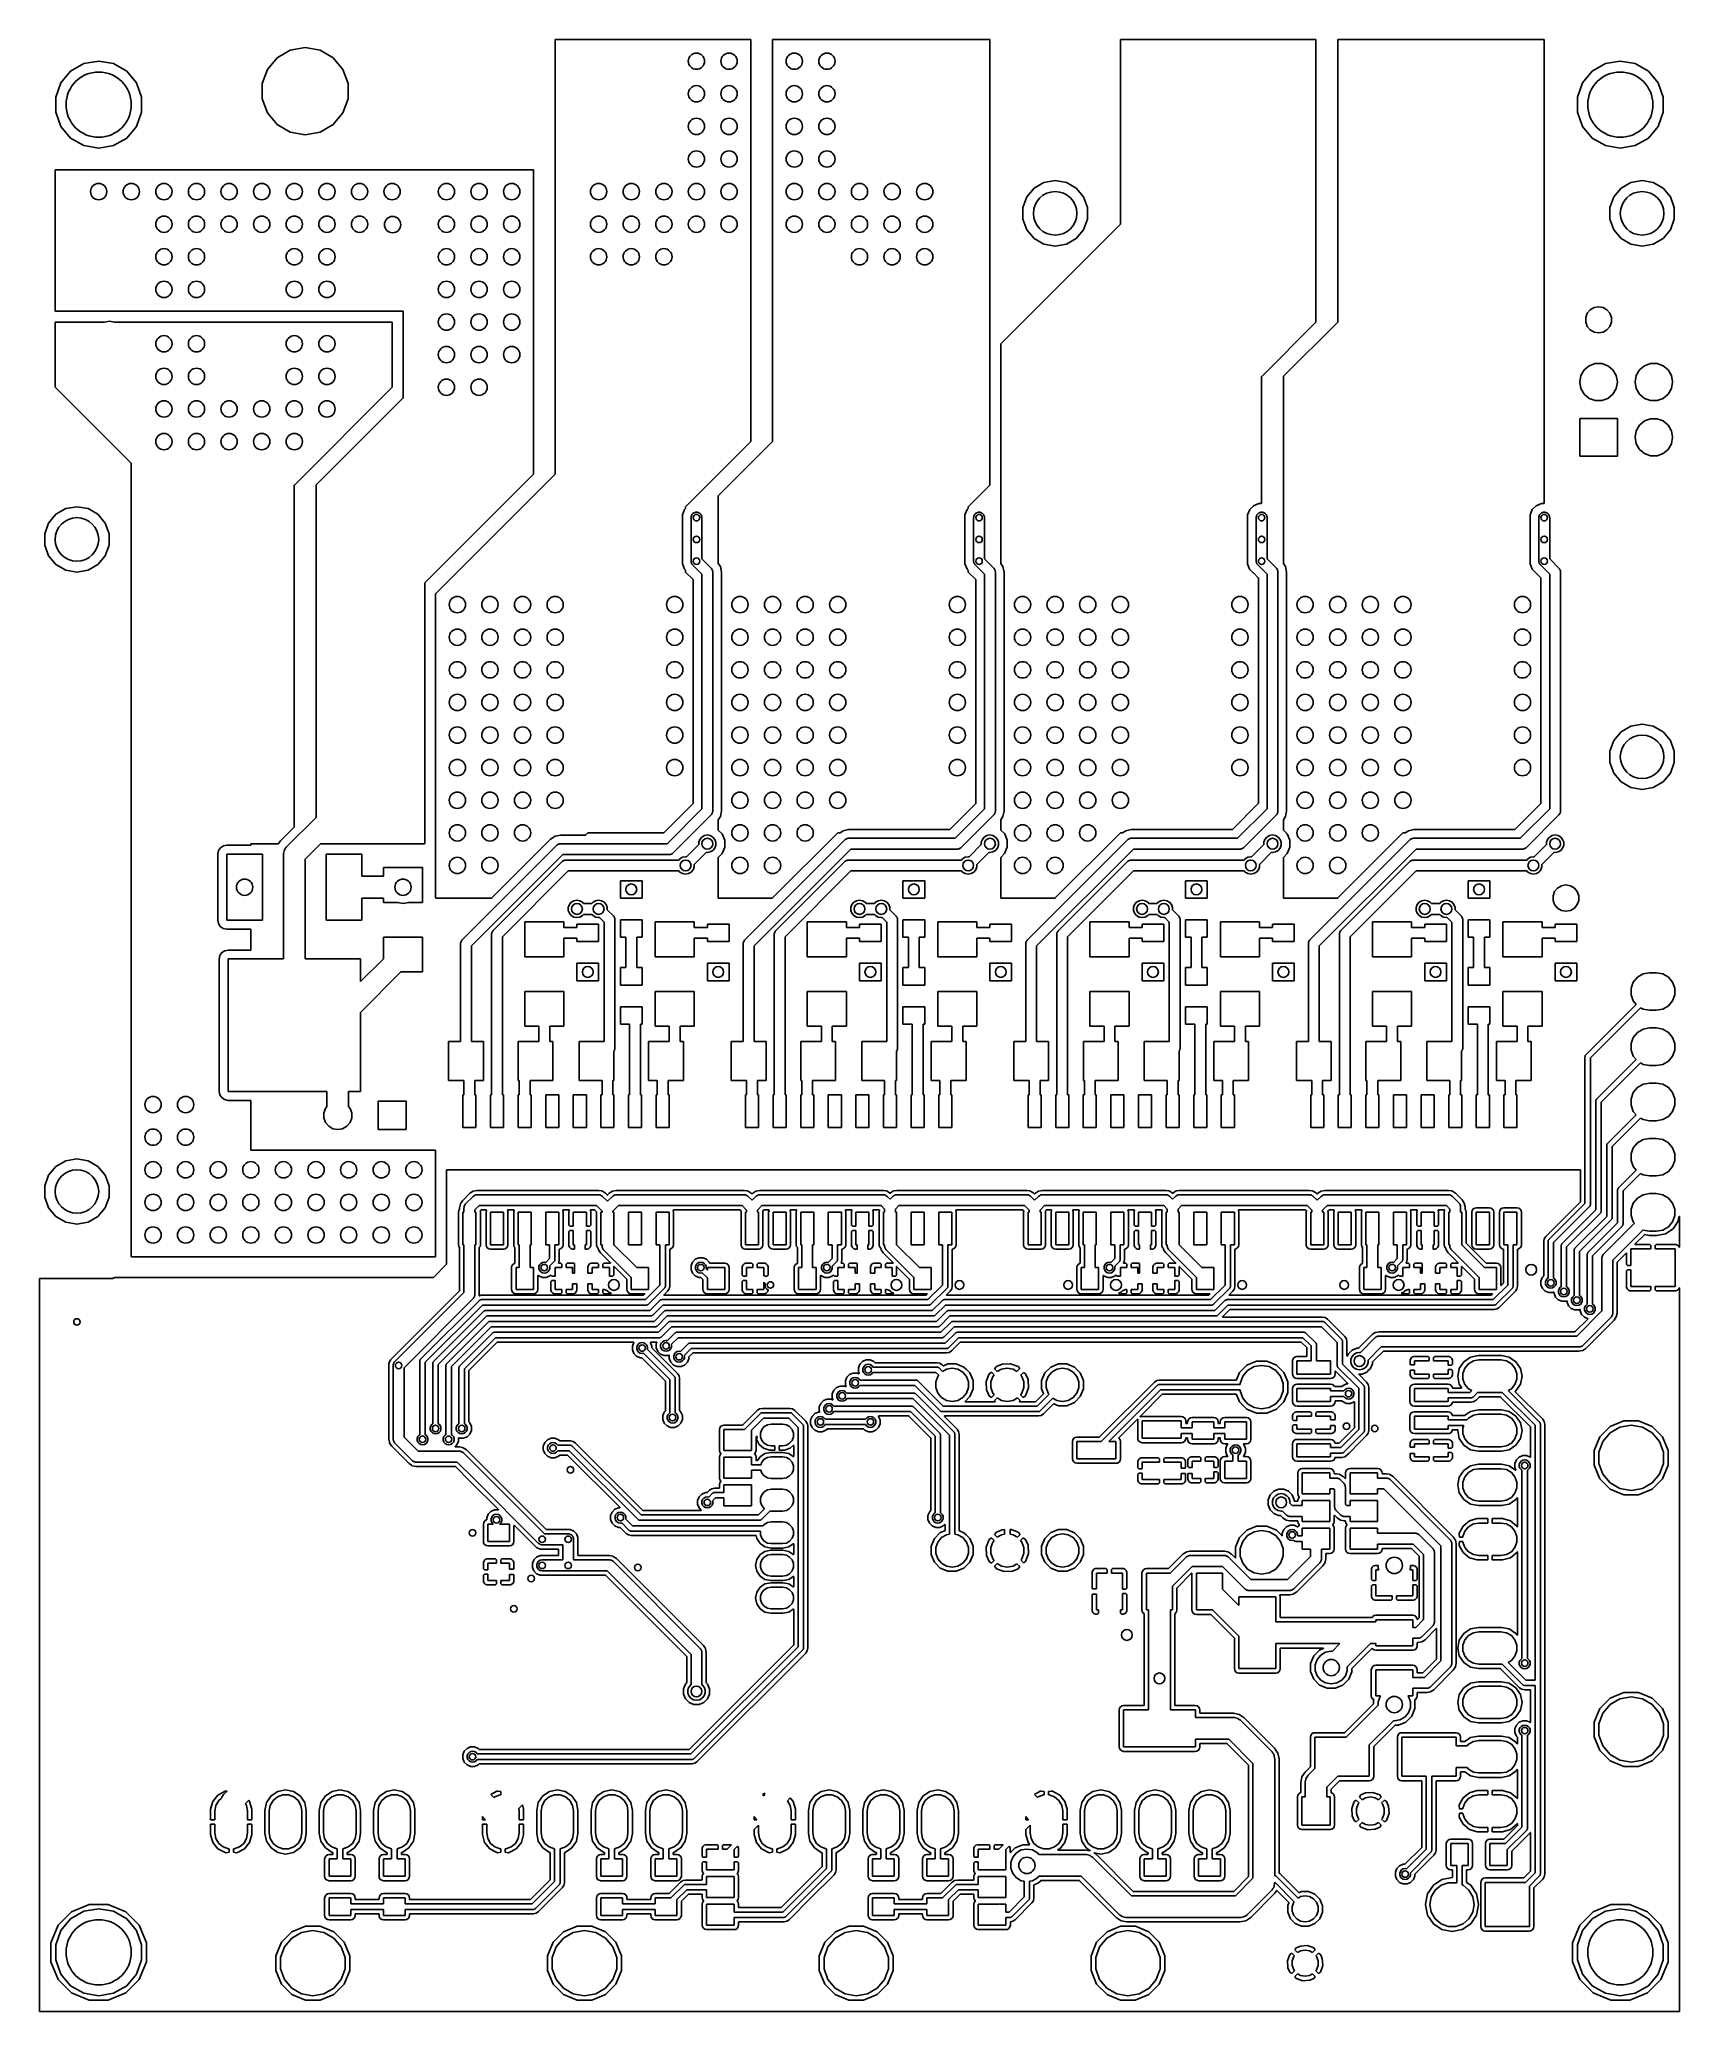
# Model space of a CAD drawing. Extents: x 0.3 to 75.7, y -92.7 to -2.
import ezdxf

# ---------------------------------------------------------------- set-up
doc = ezdxf.new("R2010")
doc.units = 0
doc.header["$MEASUREMENT"] = 0
doc.layers.add('BLACK', color=7, linetype='CONTINUOUS')

msp = doc.modelspace()

# ---------------------------------------------------------------- linework, layer by layer
at = {"layer": 'Black'}
for p, q in [((11.2095, -2.8421), (11.8133, -2.4934)), ((11.8133, -2.4934), (12.5, -2.3724)), ((12.5, -2.3724), (13.1867, -2.4934)), ((13.1867, -2.4934), (13.7905, -2.8421)), ((24, -2.013), (24.0002, -2.0119)), ((24, -21.9987), (24, -2.013)), ((24.0002, -2.0107), (24.0006, -2.0097)), ((24.0002, -2.0119), (24.0002, -2.0107)), ((24.0006, -2.0097), (24.0008, -2.0086)), ((24.0008, -2.0086), (24.0014, -2.0076)), ((24.0014, -2.0076), (24.0017, -2.0065)), ((24.0017, -2.0065), (24.0025, -2.0056)), ((24.0025, -2.0056), (24.003, -2.0046)), ((24.003, -2.0046), (24.0039, -2.0039)), ((24.0039, -2.0039), (24.0046, -2.003)), ((24.0046, -2.003), (24.0056, -2.0025)), ((24.0056, -2.0025), (24.0065, -2.0017)), ((24.0065, -2.0017), (24.0076, -2.0013)), ((24.0076, -2.0013), (24.0086, -2.0008)), ((24.0086, -2.0008), (24.0097, -2.0006)), ((24.0097, -2.0006), (24.0107, -2.0002)), ((24.0107, -2.0002), (24.0119, -2.0002)), ((24.0119, -2.0002), (24.013, -2)), ((24.013, -2), (32.987, -2)), ((32.987, -2), (32.9881, -2.0002)), ((32.9881, -2.0002), (32.9893, -2.0002)), ((32.9893, -2.0002), (32.9903, -2.0006)), ((32.9903, -2.0006), (32.9914, -2.0008)), ((32.9914, -2.0008), (32.9924, -2.0013)), ((32.9924, -2.0013), (32.9935, -2.0017)), ((32.9935, -2.0017), (32.9944, -2.0025)), ((32.9944, -2.0025), (32.9954, -2.003)), ((32.9954, -2.003), (32.9961, -2.0039)), ((32.9961, -2.0039), (32.997, -2.0046)), ((32.997, -2.0046), (32.9975, -2.0056)), ((32.9975, -2.0056), (32.9983, -2.0065)), ((32.9983, -2.0065), (32.9986, -2.0076)), ((32.9986, -2.0076), (32.9992, -2.0086)), ((32.9992, -2.0086), (32.9994, -2.0097)), ((32.9994, -2.0097), (32.9998, -2.0107)), ((32.9998, -2.0107), (32.9998, -2.0119)), ((32.9998, -2.0119), (33, -2.013)), ((33, -2.013), (33, -20.4946)), ((34, -2.013), (34.0002, -2.0119)), ((34, -20.4987), (34, -2.013)), ((34.0002, -2.0107), (34.0006, -2.0097)), ((34.0002, -2.0119), (34.0002, -2.0107)), ((34.0006, -2.0097), (34.0008, -2.0086)), ((34.0008, -2.0086), (34.0014, -2.0076)), ((34.0014, -2.0076), (34.0017, -2.0065)), ((34.0017, -2.0065), (34.0025, -2.0056)), ((34.0025, -2.0056), (34.003, -2.0046)), ((34.003, -2.0046), (34.0039, -2.0039)), ((34.0039, -2.0039), (34.0046, -2.003)), ((34.0046, -2.003), (34.0056, -2.0025)), ((34.0056, -2.0025), (34.0065, -2.0017)), ((34.0065, -2.0017), (34.0076, -2.0013)), ((34.0076, -2.0013), (34.0086, -2.0008)), ((34.0086, -2.0008), (34.0097, -2.0006)), ((34.0097, -2.0006), (34.0107, -2.0002)), ((34.0107, -2.0002), (34.0119, -2.0002)), ((34.0119, -2.0002), (34.013, -2)), ((34.013, -2), (43.987, -2)), ((43.987, -2), (43.9881, -2.0002)), ((43.9881, -2.0002), (43.9893, -2.0002)), ((43.9893, -2.0002), (43.9903, -2.0006)), ((43.9903, -2.0006), (43.9914, -2.0008)), ((43.9914, -2.0008), (43.9924, -2.0013)), ((43.9924, -2.0013), (43.9935, -2.0017)), ((43.9935, -2.0017), (43.9944, -2.0025)), ((43.9944, -2.0025), (43.9954, -2.003)), ((43.9954, -2.003), (43.9961, -2.0039)), ((43.9961, -2.0039), (43.997, -2.0046)), ((43.997, -2.0046), (43.9975, -2.0056)), ((43.9975, -2.0056), (43.9983, -2.0065)), ((43.9983, -2.0065), (43.9986, -2.0076)), ((43.9986, -2.0076), (43.9992, -2.0086)), ((43.9992, -2.0086), (43.9994, -2.0097)), ((43.9994, -2.0097), (43.9998, -2.0107)), ((43.9998, -2.0107), (43.9998, -2.0119)), ((43.9998, -2.0119), (44, -2.013)), ((44, -2.013), (44, -22.4946)), ((50, -2.013), (50.0002, -2.0119)), ((50, -10.4987), (50, -2.013)), ((50.0002, -2.0107), (50.0006, -2.0097)), ((50.0002, -2.0119), (50.0002, -2.0107)), ((50.0006, -2.0097), (50.0008, -2.0086)), ((50.0008, -2.0086), (50.0014, -2.0076)), ((50.0014, -2.0076), (50.0017, -2.0065)), ((50.0017, -2.0065), (50.0025, -2.0056)), ((50.0025, -2.0056), (50.003, -2.0046)), ((50.003, -2.0046), (50.0039, -2.0039)), ((50.0039, -2.0039), (50.0046, -2.003)), ((50.0046, -2.003), (50.0056, -2.0025)), ((50.0056, -2.0025), (50.0065, -2.0017)), ((50.0065, -2.0017), (50.0076, -2.0013)), ((50.0076, -2.0013), (50.0086, -2.0008)), ((50.0086, -2.0008), (50.0097, -2.0006)), ((50.0097, -2.0006), (50.0107, -2.0002)), ((50.0107, -2.0002), (50.0119, -2.0002)), ((50.0119, -2.0002), (50.013, -2)), ((50.013, -2), (58.987, -2)), ((58.987, -2), (58.9881, -2.0002)), ((58.9881, -2.0002), (58.9893, -2.0002)), ((58.9893, -2.0002), (58.9903, -2.0006)), ((58.9903, -2.0006), (58.9914, -2.0008)), ((58.9914, -2.0008), (58.9924, -2.0013)), ((58.9924, -2.0013), (58.9935, -2.0017)), ((58.9935, -2.0017), (58.9944, -2.0025)), ((58.9944, -2.0025), (58.9954, -2.003)), ((58.9954, -2.003), (58.9961, -2.0039)), ((58.9961, -2.0039), (58.997, -2.0046)), ((58.997, -2.0046), (58.9975, -2.0056)), ((58.9975, -2.0056), (58.9983, -2.0065)), ((58.9983, -2.0065), (58.9986, -2.0076)), ((58.9986, -2.0076), (58.9992, -2.0086)), ((58.9992, -2.0086), (58.9994, -2.0097)), ((58.9994, -2.0097), (58.9998, -2.0107)), ((58.9998, -2.0107), (58.9998, -2.0119)), ((58.9998, -2.0119), (59, -2.013)), ((59, -2.013), (59, -14.9946)), ((60, -2.013), (60.0002, -2.0119)), ((60, -14.9987), (60, -2.013)), ((60.0002, -2.0107), (60.0006, -2.0097)), ((60.0002, -2.0119), (60.0002, -2.0107)), ((60.0006, -2.0097), (60.0008, -2.0086)), ((60.0008, -2.0086), (60.0014, -2.0076)), ((60.0014, -2.0076), (60.0017, -2.0065)), ((60.0017, -2.0065), (60.0025, -2.0056)), ((60.0025, -2.0056), (60.003, -2.0046)), ((60.003, -2.0046), (60.0039, -2.0039)), ((60.0039, -2.0039), (60.0046, -2.003)), ((60.0046, -2.003), (60.0056, -2.0025)), ((60.0056, -2.0025), (60.0065, -2.0017)), ((60.0065, -2.0017), (60.0076, -2.0013)), ((60.0076, -2.0013), (60.0086, -2.0008)), ((60.0086, -2.0008), (60.0097, -2.0006)), ((60.0097, -2.0006), (60.0107, -2.0002)), ((60.0107, -2.0002), (60.0119, -2.0002)), ((60.0119, -2.0002), (60.013, -2)), ((60.013, -2), (69.487, -2)), ((69.487, -2), (69.4881, -2.0002)), ((69.4881, -2.0002), (69.4893, -2.0002)), ((69.4893, -2.0002), (69.4903, -2.0006)), ((69.4903, -2.0006), (69.4914, -2.0008)), ((69.4914, -2.0008), (69.4924, -2.0013)), ((69.4924, -2.0013), (69.4935, -2.0017)), ((69.4935, -2.0017), (69.4944, -2.0025)), ((69.4944, -2.0025), (69.4954, -2.003)), ((69.4954, -2.003), (69.4961, -2.0039)), ((69.4961, -2.0039), (69.497, -2.0046)), ((69.497, -2.0046), (69.4975, -2.0056)), ((69.4975, -2.0056), (69.4983, -2.0065)), ((69.4983, -2.0065), (69.4986, -2.0076)), ((69.4986, -2.0076), (69.4992, -2.0086)), ((69.4992, -2.0086), (69.4994, -2.0097)), ((69.4994, -2.0097), (69.4998, -2.0107)), ((69.4998, -2.0107), (69.4998, -2.0119)), ((69.4998, -2.0119), (69.5, -2.013)), ((69.5, -2.013), (69.5, -23.337)), ((1.2613, -3.9962), (1.7095, -3.4621)), ((1.7095, -3.4621), (2.3133, -3.1134)), ((2.3133, -3.1134), (3, -2.9924)), ((3, -2.9924), (3.6867, -3.1134)), ((3.6867, -3.1134), (4.2905, -3.4621)), ((4.2905, -3.4621), (4.7387, -3.9962)), ((10.5229, -4.0314), (10.7613, -3.3762)), ((10.7613, -3.3762), (11.2095, -2.8421)), ((13.7905, -2.8421), (14.2387, -3.3762)), ((14.2387, -3.3762), (14.4771, -4.0314)), ((71.2613, -3.9962), (71.7095, -3.4621)), ((71.7095, -3.4621), (72.3133, -3.1134)), ((72.3133, -3.1134), (73, -2.9924)), ((73, -2.9924), (73.6867, -3.1134)), ((73.6867, -3.1134), (74.2905, -3.4621)), ((74.2905, -3.4621), (74.7387, -3.9962)), ((1.0229, -4.6514), (1.2613, -3.9962)), ((4.7387, -3.9962), (4.9771, -4.6514)), ((10.5229, -4.7286), (10.5229, -4.0314)), ((14.4771, -4.0314), (14.4771, -4.7286)), ((71.0229, -4.6514), (71.2613, -3.9962)), ((74.7387, -3.9962), (74.9771, -4.6514)), ((1.0229, -5.3486), (1.0229, -4.6514)), ((1.2613, -6.0038), (1.0229, -5.3486)), ((4.9771, -5.3486), (4.7387, -6.0038)), ((4.9771, -4.6514), (4.9771, -5.3486)), ((10.7613, -5.3838), (10.5229, -4.7286)), ((11.2095, -5.9179), (10.7613, -5.3838)), ((14.2387, -5.3838), (13.7905, -5.9179)), ((14.4771, -4.7286), (14.2387, -5.3838)), ((71.0229, -5.3486), (71.0229, -4.6514)), ((71.2613, -6.0038), (71.0229, -5.3486)), ((74.9771, -5.3486), (74.7387, -6.0038)), ((74.9771, -4.6514), (74.9771, -5.3486)), ((1.7095, -6.5379), (1.2613, -6.0038)), ((4.7387, -6.0038), (4.2905, -6.5379)), ((11.8133, -6.2666), (11.2095, -5.9179)), ((12.5, -6.3876), (11.8133, -6.2666)), ((13.1867, -6.2666), (12.5, -6.3876)), ((13.7905, -5.9179), (13.1867, -6.2666)), ((71.7095, -6.5379), (71.2613, -6.0038)), ((74.7387, -6.0038), (74.2905, -6.5379)), ((2.3133, -6.8866), (1.7095, -6.5379)), ((3, -7.0076), (2.3133, -6.8866)), ((3.6867, -6.8866), (3, -7.0076)), ((4.2905, -6.5379), (3.6867, -6.8866)), ((72.3133, -6.8866), (71.7095, -6.5379)), ((73, -7.0076), (72.3133, -6.8866)), ((73.6867, -6.8866), (73, -7.0076)), ((74.2905, -6.5379), (73.6867, -6.8866)), ((1, -8.013), (1.0002, -8.0119)), ((1, -14.487), (1, -8.013)), ((1.0002, -8.0107), (1.0006, -8.0097)), ((1.0002, -8.0119), (1.0002, -8.0107)), ((1.0006, -8.0097), (1.0008, -8.0085)), ((1.0008, -8.0085), (1.0013, -8.0076)), ((1.0013, -8.0076), (1.0017, -8.0065)), ((1.0017, -8.0065), (1.0025, -8.0056)), ((1.0025, -8.0056), (1.003, -8.0046)), ((1.003, -8.0046), (1.0039, -8.0039)), ((1.0039, -8.0039), (1.0046, -8.003)), ((1.0046, -8.003), (1.0056, -8.0025)), ((1.0056, -8.0025), (1.0065, -8.0017)), ((1.0065, -8.0017), (1.0076, -8.0014)), ((1.0076, -8.0014), (1.0086, -8.0008)), ((1.0086, -8.0008), (1.0097, -8.0006)), ((1.0097, -8.0006), (1.0107, -8.0002)), ((1.0107, -8.0002), (1.0119, -8.0002)), ((1.0119, -8.0002), (1.013, -8)), ((1.013, -8), (22.987, -8)), ((22.987, -8), (22.9881, -8.0002)), ((22.9881, -8.0002), (22.9893, -8.0002)), ((22.9893, -8.0002), (22.9903, -8.0006)), ((22.9903, -8.0006), (22.9914, -8.0008)), ((22.9914, -8.0008), (22.9924, -8.0014)), ((22.9924, -8.0014), (22.9935, -8.0017)), ((22.9935, -8.0017), (22.9944, -8.0025)), ((22.9944, -8.0025), (22.9954, -8.003)), ((22.9954, -8.003), (22.9961, -8.0039)), ((22.9961, -8.0039), (22.997, -8.0046)), ((22.997, -8.0046), (22.9975, -8.0056)), ((22.9975, -8.0056), (22.9983, -8.0065)), ((22.9983, -8.0065), (22.9986, -8.0076)), ((22.9986, -8.0076), (22.9992, -8.0085)), ((22.9992, -8.0085), (22.9994, -8.0097)), ((22.9994, -8.0097), (22.9998, -8.0107)), ((22.9998, -8.0107), (22.9998, -8.0119)), ((22.9998, -8.0119), (23, -8.013)), ((23, -8.013), (23, -21.9946)), ((45.696, -9.2471), (46.0321, -8.8465)), ((46.0321, -8.8465), (46.485, -8.5851)), ((46.485, -8.5851), (47, -8.4943)), ((47, -8.4943), (47.515, -8.5851)), ((47.515, -8.5851), (47.9679, -8.8465)), ((47.9679, -8.8465), (48.304, -9.2471)), ((72.696, -9.2471), (73.0321, -8.8465)), ((73.0321, -8.8465), (73.485, -8.5851)), ((73.485, -8.5851), (74, -8.4943)), ((74, -8.4943), (74.515, -8.5851)), ((74.515, -8.5851), (74.9679, -8.8465)), ((74.9679, -8.8465), (75.304, -9.2471)), ((45.5171, -9.7385), (45.696, -9.2471)), ((45.5171, -10.2615), (45.5171, -9.7385)), ((48.304, -9.2471), (48.4829, -9.7385)), ((48.4829, -9.7385), (48.4829, -10.2615)), ((72.5171, -9.7385), (72.696, -9.2471)), ((72.5171, -10.2615), (72.5171, -9.7385)), ((75.304, -9.2471), (75.4829, -9.7385)), ((75.4829, -9.7385), (75.4829, -10.2615)), ((44.5038, -15.9962), (49.9991, -10.5009)), ((45.696, -10.7529), (45.5171, -10.2615)), ((46.0321, -11.1535), (45.696, -10.7529)), ((48.304, -10.7529), (47.9679, -11.1535)), ((48.4829, -10.2615), (48.304, -10.7529)), ((49.9991, -10.5009), (49.9998, -10.4999)), ((49.9998, -10.4999), (50, -10.4987)), ((72.696, -10.7529), (72.5171, -10.2615)), ((73.0321, -11.1535), (72.696, -10.7529)), ((75.304, -10.7529), (74.9679, -11.1535)), ((75.4829, -10.2615), (75.304, -10.7529)), ((46.485, -11.4149), (46.0321, -11.1535)), ((47, -11.5057), (46.485, -11.4149)), ((47.515, -11.4149), (47, -11.5057)), ((47.9679, -11.1535), (47.515, -11.4149)), ((73.485, -11.4149), (73.0321, -11.1535)), ((74, -11.5057), (73.485, -11.4149)), ((74.515, -11.4149), (74, -11.5057)), ((74.9679, -11.1535), (74.515, -11.4149)), ((1.0002, -14.4881), (1, -14.487)), ((1.0002, -14.4893), (1.0002, -14.4881)), ((1.0006, -14.4903), (1.0002, -14.4893)), ((1.0008, -14.4914), (1.0006, -14.4903)), ((1.0013, -14.4924), (1.0008, -14.4914)), ((1.0017, -14.4935), (1.0013, -14.4924)), ((1.0025, -14.4944), (1.0017, -14.4935)), ((1.003, -14.4954), (1.0025, -14.4944)), ((1.0039, -14.4961), (1.003, -14.4954)), ((1.0046, -14.497), (1.0039, -14.4961)), ((1.0056, -14.4975), (1.0046, -14.497)), ((1.0065, -14.4983), (1.0056, -14.4975)), ((1.0076, -14.4986), (1.0065, -14.4983)), ((1.0086, -14.4992), (1.0076, -14.4986)), ((1.0097, -14.4994), (1.0086, -14.4992)), ((1.0107, -14.4998), (1.0097, -14.4994)), ((1.0119, -14.4998), (1.0107, -14.4998)), ((1.013, -14.5), (1.0119, -14.4998)), ((16.9988, -14.5), (1.013, -14.5)), ((16.9998, -14.5002), (16.9988, -14.5)), ((17, -14.5013), (16.9998, -14.5002)), ((17, -18.4987), (17, -14.5013)), ((71.4784, -14.5989), (71.6129, -14.4386)), ((71.6129, -14.4386), (71.794, -14.334)), ((71.794, -14.334), (72, -14.2977)), ((72, -14.2977), (72.206, -14.334)), ((72.206, -14.334), (72.3871, -14.4386)), ((72.3871, -14.4386), (72.5216, -14.5989)), ((1, -15.013), (1.0002, -15.0119)), ((1, -17.9946), (1, -15.013)), ((1.0002, -15.0107), (1.0006, -15.0097)), ((1.0002, -15.0119), (1.0002, -15.0107)), ((1.0006, -15.0097), (1.0008, -15.0086)), ((1.0008, -15.0086), (1.0013, -15.0076)), ((1.0013, -15.0076), (1.0017, -15.0065)), ((1.0017, -15.0065), (1.0025, -15.0056)), ((1.0025, -15.0056), (1.003, -15.0046)), ((1.003, -15.0046), (1.0039, -15.0039)), ((1.0039, -15.0039), (1.0046, -15.003)), ((1.0046, -15.003), (1.0056, -15.0025)), ((1.0056, -15.0025), (1.0065, -15.0017)), ((1.0065, -15.0017), (1.0076, -15.0014)), ((1.0076, -15.0014), (1.0086, -15.0008)), ((1.0086, -15.0008), (1.0097, -15.0006)), ((1.0097, -15.0006), (1.0107, -15.0002)), ((1.0107, -15.0002), (1.0119, -15.0002)), ((1.0119, -15.0002), (1.013, -15)), ((1.013, -15), (3.2745, -15)), ((3.2745, -15), (3.5, -14.9602)), ((3.5, -14.9602), (3.7255, -15)), ((3.7255, -15), (16.487, -15)), ((16.487, -15), (16.4881, -15.0002)), ((16.4881, -15.0002), (16.4893, -15.0002)), ((16.4893, -15.0002), (16.4903, -15.0006)), ((16.4903, -15.0006), (16.4914, -15.0008)), ((16.4914, -15.0008), (16.4924, -15.0014)), ((16.4924, -15.0014), (16.4935, -15.0017)), ((16.4935, -15.0017), (16.4944, -15.0025)), ((16.4944, -15.0025), (16.4954, -15.003)), ((16.4954, -15.003), (16.4961, -15.0039)), ((16.4961, -15.0039), (16.497, -15.0046)), ((16.497, -15.0046), (16.4975, -15.0056)), ((16.4975, -15.0056), (16.4983, -15.0065)), ((16.4983, -15.0065), (16.4986, -15.0076)), ((16.4986, -15.0076), (16.4992, -15.0086)), ((16.4992, -15.0086), (16.4994, -15.0097)), ((16.4994, -15.0097), (16.4998, -15.0107)), ((16.4998, -15.0107), (16.4998, -15.0119)), ((16.4998, -15.0119), (16.5, -15.013)), ((16.5, -15.013), (16.5, -17.9946)), ((58.9962, -15.0038), (56.5009, -17.4991)), ((57.5038, -17.4962), (59.9991, -15.0009)), ((58.9965, -15.0033), (58.9962, -15.0038)), ((58.997, -15.003), (58.9965, -15.0033)), ((58.9978, -15.0015), (58.997, -15.003)), ((58.9988, -15.0001), (58.9978, -15.0015)), ((58.9989, -14.9996), (58.9988, -15.0001)), ((58.9992, -14.9991), (58.9989, -14.9996)), ((58.9995, -14.9974), (58.9992, -14.9991)), ((59, -14.9957), (58.9995, -14.9974)), ((59, -14.9946), (58.9999, -14.9952)), ((58.9999, -14.9952), (59, -14.9957)), ((59.9991, -15.0009), (59.9998, -14.9999)), ((59.9998, -14.9999), (60, -14.9987)), ((71.4069, -14.7954), (71.4784, -14.5989)), ((71.4069, -15.0046), (71.4069, -14.7954)), ((71.4784, -15.2011), (71.4069, -15.0046)), ((71.6129, -15.3614), (71.4784, -15.2011)), ((71.794, -15.466), (71.6129, -15.3614)), ((72.3871, -15.3614), (72.206, -15.466)), ((72.5216, -15.2011), (72.3871, -15.3614)), ((72.5216, -14.5989), (72.5931, -14.7954)), ((72.5931, -15.0046), (72.5216, -15.2011)), ((72.5931, -14.7954), (72.5931, -15.0046)), ((44.5, -16.0043), (44.5005, -16.0026)), ((44.5001, -16.0048), (44.5, -16.0043)), ((44.5, -16.0054), (44.5001, -16.0048)), ((44.5, -26.0973), (44.5, -16.0054)), ((44.5005, -16.0026), (44.5008, -16.0009)), ((44.5008, -16.0009), (44.5011, -16.0004)), ((44.5011, -16.0004), (44.5012, -15.9999)), ((44.5012, -15.9999), (44.5022, -15.9985)), ((44.5022, -15.9985), (44.503, -15.997)), ((44.503, -15.997), (44.5035, -15.9967)), ((44.5035, -15.9967), (44.5038, -15.9962)), ((72, -15.5023), (71.794, -15.466)), ((72.206, -15.466), (72, -15.5023)), ((71.1885, -17.4613), (71.3384, -17.2016)), ((71.3384, -17.2016), (71.5682, -17.0088)), ((71.5682, -17.0088), (71.85, -16.9062)), ((71.85, -16.9062), (72.15, -16.9062)), ((72.15, -16.9062), (72.4318, -17.0088)), ((72.4318, -17.0088), (72.6616, -17.2016)), ((72.6616, -17.2016), (72.8115, -17.4613)), ((73.7285, -17.4613), (73.8784, -17.2016)), ((73.8784, -17.2016), (74.1082, -17.0088)), ((74.1082, -17.0088), (74.39, -16.9062)), ((74.39, -16.9062), (74.69, -16.9062)), ((74.69, -16.9062), (74.9718, -17.0088)), ((74.9718, -17.0088), (75.2016, -17.2016)), ((75.2016, -17.2016), (75.3515, -17.4613)), ((1.0001, -17.9952), (1, -17.9946)), ((1.0001, -17.9957), (1.0001, -17.9952)), ((1.0005, -17.9974), (1.0001, -17.9957)), ((1.0008, -17.9991), (1.0005, -17.9974)), ((1.0011, -17.9996), (1.0008, -17.9991)), ((1.0012, -18.0001), (1.0011, -17.9996)), ((1.0022, -18.0015), (1.0012, -18.0001)), ((1.003, -18.003), (1.0022, -18.0015)), ((1.0035, -18.0033), (1.003, -18.003)), ((1.0038, -18.0038), (1.0035, -18.0033)), ((4.4991, -21.4991), (1.0038, -18.0038)), ((16.4962, -18.0038), (12.0009, -22.4991)), ((16.4965, -18.0033), (16.4962, -18.0038)), ((16.497, -18.003), (16.4965, -18.0033)), ((16.4978, -18.0015), (16.497, -18.003)), ((16.4988, -18.0001), (16.4978, -18.0015)), ((16.4989, -17.9996), (16.4988, -18.0001)), ((16.4992, -17.9991), (16.4989, -17.9996)), ((16.4995, -17.9974), (16.4992, -17.9991)), ((16.5, -17.9957), (16.4995, -17.9974)), ((16.5, -17.9946), (16.4999, -17.9952)), ((16.4999, -17.9952), (16.5, -17.9957)), ((56.5002, -17.5001), (56.5, -17.5013)), ((56.5, -17.5013), (56.5, -23.337)), ((56.5009, -17.4991), (56.5002, -17.5001)), ((57.5, -17.5043), (57.5005, -17.5026)), ((57.5001, -17.5048), (57.5, -17.5043)), ((57.5, -17.5054), (57.5001, -17.5048)), ((57.5, -26.0973), (57.5, -17.5054)), ((57.5005, -17.5026), (57.5008, -17.5009)), ((57.5008, -17.5009), (57.5011, -17.5004)), ((57.5011, -17.5004), (57.5012, -17.4999)), ((57.5012, -17.4999), (57.5022, -17.4985)), ((57.5022, -17.4985), (57.503, -17.497)), ((57.503, -17.497), (57.5035, -17.4967)), ((57.5035, -17.4967), (57.5038, -17.4962)), ((71.1364, -17.7567), (71.1885, -17.4613)), ((71.1364, -17.7633), (71.1364, -17.7567)), ((71.1885, -18.0587), (71.1364, -17.7633)), ((71.3384, -18.3184), (71.1885, -18.0587)), ((72.8115, -18.0587), (72.6616, -18.3184)), ((72.8115, -17.4613), (72.8636, -17.7567)), ((72.8636, -17.7633), (72.8115, -18.0587)), ((72.8636, -17.7567), (72.8636, -17.7633)), ((73.6764, -17.7567), (73.7285, -17.4613)), ((73.6764, -17.7633), (73.6764, -17.7567)), ((73.7285, -18.0587), (73.6764, -17.7633)), ((73.8784, -18.3184), (73.7285, -18.0587)), ((75.3515, -18.0587), (75.2016, -18.3184)), ((75.3515, -17.4613), (75.4036, -17.7567)), ((75.4036, -17.7633), (75.3515, -18.0587)), ((75.4036, -17.7567), (75.4036, -17.7633)), ((13.0038, -22.4962), (16.9991, -18.5009)), ((16.9991, -18.5009), (16.9998, -18.4999)), ((16.9998, -18.4999), (17, -18.4987)), ((71.5682, -18.5112), (71.3384, -18.3184)), ((71.85, -18.6138), (71.5682, -18.5112)), ((72.15, -18.6138), (71.85, -18.6138)), ((72.4318, -18.5112), (72.15, -18.6138)), ((72.6616, -18.3184), (72.4318, -18.5112)), ((74.1082, -18.5112), (73.8784, -18.3184)), ((74.39, -18.6138), (74.1082, -18.5112)), ((74.69, -18.6138), (74.39, -18.6138)), ((74.9718, -18.5112), (74.69, -18.6138)), ((75.2016, -18.3184), (74.9718, -18.5112)), ((71.1364, -21.1636), (71.1364, -19.4364)), ((71.1364, -19.4364), (72.8636, -19.4364)), ((72.8636, -19.4364), (72.8636, -21.1636)), ((73.7285, -20.0013), (73.8784, -19.7416)), ((73.8784, -19.7416), (74.1082, -19.5488)), ((74.1082, -19.5488), (74.39, -19.4462)), ((74.39, -19.4462), (74.69, -19.4462)), ((74.69, -19.4462), (74.9718, -19.5488)), ((74.9718, -19.5488), (75.2016, -19.7416)), ((75.2016, -19.7416), (75.3515, -20.0013)), ((32.9962, -20.5038), (30.0009, -23.4991)), ((31.5038, -22.9962), (33.9991, -20.5009)), ((32.9965, -20.5033), (32.9962, -20.5038)), ((32.997, -20.503), (32.9965, -20.5033)), ((32.9978, -20.5015), (32.997, -20.503)), ((32.9988, -20.5001), (32.9978, -20.5015)), ((32.9989, -20.4996), (32.9988, -20.5001)), ((32.9992, -20.4991), (32.9989, -20.4996)), ((32.9995, -20.4974), (32.9992, -20.4991)), ((32.9999, -20.4957), (32.9995, -20.4974)), ((33, -20.4946), (32.9999, -20.4952)), ((32.9999, -20.4952), (32.9999, -20.4957)), ((33.9991, -20.5009), (33.9998, -20.4999)), ((33.9998, -20.4999), (34, -20.4987)), ((73.6764, -20.2967), (73.7285, -20.0013)), ((73.6764, -20.3033), (73.6764, -20.2967)), ((73.7285, -20.5987), (73.6764, -20.3033)), ((73.8784, -20.8584), (73.7285, -20.5987)), ((74.1082, -21.0512), (73.8784, -20.8584)), ((75.2016, -20.8584), (74.9718, -21.0512)), ((75.3515, -20.5987), (75.2016, -20.8584)), ((75.3515, -20.0013), (75.4036, -20.2967)), ((75.4036, -20.3033), (75.3515, -20.5987)), ((75.4036, -20.2967), (75.4036, -20.3033)), ((4.4997, -21.5001), (4.4991, -21.4991)), ((4.5, -21.5013), (4.4997, -21.5001)), ((4.5, -57.987), (4.5, -21.5013)), ((72.8636, -21.1636), (71.1364, -21.1636)), ((74.39, -21.1538), (74.1082, -21.0512)), ((74.69, -21.1538), (74.39, -21.1538)), ((74.9718, -21.0512), (74.69, -21.1538)), ((12.0002, -22.5001), (12, -22.5013)), ((12, -22.5013), (12, -38.2218)), ((12.0009, -22.4991), (12.0002, -22.5001)), ((13, -22.5043), (13.0005, -22.5026)), ((13.0001, -22.5048), (13, -22.5043)), ((13, -22.5054), (13.0001, -22.5048)), ((13, -37.7929), (13, -22.5054)), ((13.0005, -22.5026), (13.0008, -22.5009)), ((13.0008, -22.5009), (13.0011, -22.5004)), ((13.0011, -22.5004), (13.0012, -22.4999)), ((13.0012, -22.4999), (13.0022, -22.4985)), ((13.0022, -22.4985), (13.003, -22.497)), ((13.003, -22.497), (13.0035, -22.4967)), ((13.0035, -22.4967), (13.0038, -22.4962)), ((22.9962, -22.0038), (18.0009, -26.9991)), ((18.5038, -27.4962), (23.9991, -22.0009)), ((22.9965, -22.0033), (22.9962, -22.0038)), ((22.997, -22.003), (22.9965, -22.0033)), ((22.9978, -22.0015), (22.997, -22.003)), ((22.9988, -22.0001), (22.9978, -22.0015)), ((22.9989, -21.9996), (22.9988, -22.0001)), ((22.9992, -21.9991), (22.9989, -21.9996)), ((22.9995, -21.9974), (22.9992, -21.9991)), ((22.9999, -21.9957), (22.9995, -21.9974)), ((23, -21.9946), (22.9999, -21.9952)), ((22.9999, -21.9952), (22.9999, -21.9957)), ((23.9991, -22.0009), (23.9998, -21.9999)), ((23.9998, -21.9999), (24, -21.9987)), ((43.9962, -22.5038), (43.0009, -23.4991)), ((43.9965, -22.5033), (43.9962, -22.5038)), ((43.997, -22.503), (43.9965, -22.5033)), ((43.9978, -22.5015), (43.997, -22.503)), ((43.9988, -22.5001), (43.9978, -22.5015)), ((43.9989, -22.4996), (43.9988, -22.5001)), ((43.9992, -22.4991), (43.9989, -22.4996)), ((43.9995, -22.4974), (43.9992, -22.4991)), ((43.9999, -22.4957), (43.9995, -22.4974)), ((44, -22.4946), (43.9999, -22.4952)), ((43.9999, -22.4952), (43.9999, -22.4957)), ((1.0321, -23.8465), (1.485, -23.5851)), ((1.485, -23.5851), (2, -23.4943)), ((2, -23.4943), (2.515, -23.5851)), ((2.515, -23.5851), (2.9679, -23.8465)), ((29.9962, -23.5845), (29.9493, -23.6313)), ((29.9965, -23.584), (29.9962, -23.5845)), ((29.997, -23.5837), (29.9965, -23.584)), ((29.9978, -23.5822), (29.997, -23.5837)), ((29.9988, -23.5808), (29.9978, -23.5822)), ((29.9989, -23.5802), (29.9988, -23.5808)), ((29.9992, -23.5797), (29.9989, -23.5802)), ((29.9995, -23.5781), (29.9992, -23.5797)), ((29.9999, -23.5764), (29.9995, -23.5781)), ((30, -23.5753), (29.9999, -23.5759)), ((29.9999, -23.5759), (29.9999, -23.5764)), ((30.0002, -23.5001), (30, -23.5013)), ((30, -23.5013), (30, -23.5753)), ((30.0009, -23.4991), (30.0002, -23.5001)), ((31.5, -23.0043), (31.5005, -23.0026)), ((31.5001, -23.0048), (31.5, -23.0043)), ((31.5, -23.0054), (31.5001, -23.0048)), ((31.5, -26.0973), (31.5, -23.0054)), ((31.5005, -23.0026), (31.5008, -23.0009)), ((31.5008, -23.0009), (31.5011, -23.0004)), ((31.5011, -23.0004), (31.5012, -22.9999)), ((31.5012, -22.9999), (31.5022, -22.9985)), ((31.5022, -22.9985), (31.503, -22.997)), ((31.503, -22.997), (31.5035, -22.9967)), ((31.5035, -22.9967), (31.5038, -22.9962)), ((42.9962, -23.5845), (42.9493, -23.6313)), ((42.9965, -23.584), (42.9962, -23.5845)), ((42.997, -23.5837), (42.9965, -23.584)), ((42.9978, -23.5822), (42.997, -23.5837)), ((42.9988, -23.5808), (42.9978, -23.5822)), ((42.9989, -23.5802), (42.9988, -23.5808)), ((42.9992, -23.5797), (42.9989, -23.5802)), ((42.9995, -23.5781), (42.9992, -23.5797)), ((42.9999, -23.5764), (42.9995, -23.5781)), ((43, -23.5753), (42.9999, -23.5759)), ((42.9999, -23.5759), (42.9999, -23.5764)), ((43.0002, -23.5001), (43, -23.5013)), ((43, -23.5013), (43, -23.5753)), ((43.0009, -23.4991), (43.0002, -23.5001)), ((56.1323, -23.4486), (55.9493, -23.6313)), ((56.3713, -23.3499), (56.1323, -23.4486)), ((56.487, -23.35), (56.3713, -23.3499)), ((56.4881, -23.3498), (56.487, -23.35)), ((56.4893, -23.3498), (56.4881, -23.3498)), ((56.4903, -23.3494), (56.4893, -23.3498)), ((56.4914, -23.3492), (56.4903, -23.3494)), ((56.4924, -23.3486), (56.4914, -23.3492)), ((56.4935, -23.3482), (56.4924, -23.3486)), ((56.4944, -23.3475), (56.4935, -23.3482)), ((56.4953, -23.347), (56.4944, -23.3475)), ((56.4961, -23.3461), (56.4953, -23.347)), ((56.497, -23.3453), (56.4961, -23.3461)), ((56.4975, -23.3444), (56.497, -23.3453)), ((56.4983, -23.3435), (56.4975, -23.3444)), ((56.4986, -23.3424), (56.4983, -23.3435)), ((56.4992, -23.3414), (56.4986, -23.3424)), ((56.4994, -23.3403), (56.4992, -23.3414)), ((56.4998, -23.3393), (56.4994, -23.3403)), ((56.5, -23.337), (56.4998, -23.3381)), ((56.4998, -23.3381), (56.4998, -23.3393)), ((69.1323, -23.4486), (68.9493, -23.6313)), ((69.3713, -23.3499), (69.1323, -23.4486)), ((69.487, -23.35), (69.3713, -23.3499)), ((69.4881, -23.3498), (69.487, -23.35)), ((69.4893, -23.3498), (69.4881, -23.3498)), ((69.4903, -23.3494), (69.4893, -23.3498)), ((69.4914, -23.3492), (69.4903, -23.3494)), ((69.4924, -23.3486), (69.4914, -23.3492)), ((69.4935, -23.3482), (69.4924, -23.3486)), ((69.4944, -23.3475), (69.4935, -23.3482)), ((69.4953, -23.347), (69.4944, -23.3475)), ((69.4961, -23.3461), (69.4953, -23.347)), ((69.497, -23.3453), (69.4961, -23.3461)), ((69.4975, -23.3444), (69.497, -23.3453)), ((69.4983, -23.3435), (69.4975, -23.3444)), ((69.4986, -23.3424), (69.4983, -23.3435)), ((69.4992, -23.3414), (69.4986, -23.3424)), ((69.4994, -23.3403), (69.4992, -23.3414)), ((69.4998, -23.3393), (69.4994, -23.3403)), ((69.5, -23.337), (69.4998, -23.3381)), ((69.4998, -23.3381), (69.4998, -23.3393)), ((0.5171, -24.7385), (0.696, -24.2471)), ((0.696, -24.2471), (1.0321, -23.8465)), ((2.9679, -23.8465), (3.304, -24.2471)), ((3.304, -24.2471), (3.4829, -24.7385)), ((29.8501, -23.8701), (29.8499, -24.1306)), ((29.8499, -24.1306), (29.85, -24.131)), ((29.85, -24.131), (29.85, -24.1313)), ((29.85, -24.1313), (29.85, -24.1316)), ((29.85, -24.1316), (29.85, -24.9994)), ((29.9493, -23.6313), (29.8501, -23.8701)), ((30.25, -24), (30.2529, -23.9838)), ((30.25, -25), (30.25, -24)), ((30.2529, -23.9564), (30.2622, -23.9307)), ((30.2529, -23.9838), (30.2529, -23.9564)), ((30.2622, -23.9307), (30.2651, -23.9145)), ((30.2651, -23.9145), (30.2733, -23.9002)), ((30.2733, -23.9002), (30.2827, -23.8745)), ((30.2827, -23.8745), (30.3003, -23.8536)), ((30.3003, -23.8536), (30.3085, -23.8393)), ((30.3085, -23.8393), (30.3211, -23.8287)), ((30.3211, -23.8287), (30.3387, -23.8078)), ((30.3387, -23.8078), (30.3624, -23.7941)), ((30.3624, -23.7941), (30.375, -23.7835)), ((30.375, -23.7835), (30.3905, -23.7779)), ((30.3905, -23.7779), (30.4142, -23.7642)), ((30.4142, -23.7642), (30.4411, -23.7594)), ((30.4411, -23.7594), (30.4566, -23.7538)), ((30.4566, -23.7538), (30.473, -23.7538)), ((30.473, -23.7538), (30.5, -23.749)), ((30.5, -23.749), (30.527, -23.7538)), ((30.527, -23.7538), (30.5434, -23.7538)), ((30.5434, -23.7538), (30.5589, -23.7594)), ((30.5589, -23.7594), (30.5858, -23.7642)), ((30.5858, -23.7642), (30.6095, -23.7779)), ((30.6095, -23.7779), (30.625, -23.7835)), ((30.625, -23.7835), (30.6376, -23.7941)), ((30.6376, -23.7941), (30.6613, -23.8078)), ((30.6613, -23.8078), (30.6789, -23.8287)), ((30.6789, -23.8287), (30.6915, -23.8393)), ((30.6915, -23.8393), (30.6997, -23.8536)), ((30.6997, -23.8536), (30.7173, -23.8745)), ((30.7173, -23.8745), (30.7267, -23.9002)), ((30.7267, -23.9002), (30.7349, -23.9145)), ((30.7349, -23.9145), (30.7378, -23.9307)), ((30.7378, -23.9307), (30.7471, -23.9564)), ((30.7471, -23.9564), (30.7471, -23.9838)), ((30.7471, -23.9838), (30.75, -24)), ((30.75, -24), (30.75, -25)), ((42.8501, -23.8701), (42.8499, -24.1306)), ((42.8499, -24.1306), (42.85, -24.131)), ((42.85, -24.131), (42.85, -24.1313)), ((42.85, -24.1313), (42.85, -24.1316)), ((42.85, -24.1316), (42.85, -24.9994)), ((42.9493, -23.6313), (42.8501, -23.8701)), ((43.25, -24), (43.2529, -23.9838)), ((43.25, -25), (43.25, -24)), ((43.2529, -23.9564), (43.2622, -23.9307)), ((43.2529, -23.9838), (43.2529, -23.9564)), ((43.2622, -23.9307), (43.2651, -23.9145)), ((43.2651, -23.9145), (43.2733, -23.9002)), ((43.2733, -23.9002), (43.2827, -23.8745)), ((43.2827, -23.8745), (43.3003, -23.8536)), ((43.3003, -23.8536), (43.3085, -23.8393)), ((43.3085, -23.8393), (43.3211, -23.8287)), ((43.3211, -23.8287), (43.3387, -23.8078)), ((43.3387, -23.8078), (43.3624, -23.7941)), ((43.3624, -23.7941), (43.375, -23.7835)), ((43.375, -23.7835), (43.3905, -23.7779)), ((43.3905, -23.7779), (43.4142, -23.7642)), ((43.4142, -23.7642), (43.4411, -23.7594)), ((43.4411, -23.7594), (43.4566, -23.7538)), ((43.4566, -23.7538), (43.473, -23.7538)), ((43.473, -23.7538), (43.5, -23.749)), ((43.5, -23.749), (43.527, -23.7538)), ((43.527, -23.7538), (43.5434, -23.7538)), ((43.5434, -23.7538), (43.5589, -23.7594)), ((43.5589, -23.7594), (43.5858, -23.7642)), ((43.5858, -23.7642), (43.6095, -23.7779)), ((43.6095, -23.7779), (43.625, -23.7835)), ((43.625, -23.7835), (43.6376, -23.7941)), ((43.6376, -23.7941), (43.6613, -23.8078)), ((43.6613, -23.8078), (43.6789, -23.8287)), ((43.6789, -23.8287), (43.6915, -23.8393)), ((43.6915, -23.8393), (43.6997, -23.8536)), ((43.6997, -23.8536), (43.7173, -23.8745)), ((43.7173, -23.8745), (43.7267, -23.9002)), ((43.7267, -23.9002), (43.7349, -23.9145)), ((43.7349, -23.9145), (43.7378, -23.9307)), ((43.7378, -23.9307), (43.7471, -23.9564)), ((43.7471, -23.9564), (43.7471, -23.9838)), ((43.7471, -23.9838), (43.75, -24)), ((43.75, -24), (43.75, -25)), ((55.8501, -23.8701), (55.8499, -24.1306)), ((55.8499, -24.1306), (55.85, -24.131)), ((55.85, -24.131), (55.85, -24.1313)), ((55.85, -24.1313), (55.85, -24.1316)), ((55.85, -24.1316), (55.85, -24.9994)), ((55.9493, -23.6313), (55.8501, -23.8701)), ((56.25, -24), (56.2529, -23.9838)), ((56.25, -25), (56.25, -24)), ((56.2529, -23.9564), (56.2622, -23.9307)), ((56.2529, -23.9838), (56.2529, -23.9564)), ((56.2622, -23.9307), (56.2651, -23.9145)), ((56.2651, -23.9145), (56.2733, -23.9002)), ((56.2733, -23.9002), (56.2827, -23.8745)), ((56.2827, -23.8745), (56.3003, -23.8536)), ((56.3003, -23.8536), (56.3085, -23.8393)), ((56.3085, -23.8393), (56.3211, -23.8287)), ((56.3211, -23.8287), (56.3387, -23.8078)), ((56.3387, -23.8078), (56.3624, -23.7941)), ((56.3624, -23.7941), (56.375, -23.7835)), ((56.375, -23.7835), (56.3905, -23.7779)), ((56.3905, -23.7779), (56.4142, -23.7642)), ((56.4142, -23.7642), (56.4411, -23.7594)), ((56.4411, -23.7594), (56.4566, -23.7538)), ((56.4566, -23.7538), (56.473, -23.7538)), ((56.473, -23.7538), (56.5, -23.749)), ((56.5, -23.749), (56.527, -23.7538)), ((56.527, -23.7538), (56.5434, -23.7538)), ((56.5434, -23.7538), (56.5589, -23.7594)), ((56.5589, -23.7594), (56.5858, -23.7642)), ((56.5858, -23.7642), (56.6095, -23.7779)), ((56.6095, -23.7779), (56.625, -23.7835)), ((56.625, -23.7835), (56.6376, -23.7941)), ((56.6376, -23.7941), (56.6613, -23.8078)), ((56.6613, -23.8078), (56.6789, -23.8287)), ((56.6789, -23.8287), (56.6915, -23.8393)), ((56.6915, -23.8393), (56.6997, -23.8536)), ((56.6997, -23.8536), (56.7173, -23.8745)), ((56.7173, -23.8745), (56.7267, -23.9002)), ((56.7267, -23.9002), (56.7349, -23.9145)), ((56.7349, -23.9145), (56.7378, -23.9307)), ((56.7378, -23.9307), (56.7471, -23.9564)), ((56.7471, -23.9564), (56.7471, -23.9838)), ((56.7471, -23.9838), (56.75, -24)), ((56.75, -24), (56.75, -25)), ((68.8501, -23.8701), (68.8499, -24.1306)), ((68.8499, -24.1306), (68.85, -24.131)), ((68.85, -24.131), (68.85, -24.1313)), ((68.85, -24.1313), (68.85, -24.1316)), ((68.85, -24.1316), (68.85, -24.9994)), ((68.9493, -23.6313), (68.8501, -23.8701)), ((69.25, -24), (69.2529, -23.9838)), ((69.25, -25), (69.25, -24)), ((69.2529, -23.9564), (69.2622, -23.9307)), ((69.2529, -23.9838), (69.2529, -23.9564)), ((69.2622, -23.9307), (69.2651, -23.9145)), ((69.2651, -23.9145), (69.2733, -23.9002)), ((69.2733, -23.9002), (69.2827, -23.8745)), ((69.2827, -23.8745), (69.3003, -23.8536)), ((69.3003, -23.8536), (69.3085, -23.8393)), ((69.3085, -23.8393), (69.3211, -23.8287)), ((69.3211, -23.8287), (69.3387, -23.8078)), ((69.3387, -23.8078), (69.3624, -23.7941)), ((69.3624, -23.7941), (69.375, -23.7835)), ((69.375, -23.7835), (69.3905, -23.7779)), ((69.3905, -23.7779), (69.4142, -23.7642)), ((69.4142, -23.7642), (69.4411, -23.7594)), ((69.4411, -23.7594), (69.4566, -23.7538)), ((69.4566, -23.7538), (69.473, -23.7538)), ((69.473, -23.7538), (69.5, -23.749)), ((69.5, -23.749), (69.527, -23.7538)), ((69.527, -23.7538), (69.5434, -23.7538)), ((69.5434, -23.7538), (69.5589, -23.7594)), ((69.5589, -23.7594), (69.5858, -23.7642)), ((69.5858, -23.7642), (69.6095, -23.7779)), ((69.6095, -23.7779), (69.625, -23.7835)), ((69.625, -23.7835), (69.6376, -23.7941)), ((69.6376, -23.7941), (69.6613, -23.8078)), ((69.6613, -23.8078), (69.6789, -23.8287)), ((69.6789, -23.8287), (69.6915, -23.8393)), ((69.6915, -23.8393), (69.6997, -23.8536)), ((69.6997, -23.8536), (69.7173, -23.8745)), ((69.7173, -23.8745), (69.7267, -23.9002)), ((69.7267, -23.9002), (69.7349, -23.9145)), ((69.7349, -23.9145), (69.7378, -23.9307)), ((69.7378, -23.9307), (69.7471, -23.9564)), ((69.7471, -23.9564), (69.7471, -23.9838)), ((69.7471, -23.9838), (69.75, -24)), ((69.75, -24), (69.75, -25)), ((0.5171, -25.2615), (0.5171, -24.7385)), ((0.696, -25.7529), (0.5171, -25.2615)), ((3.4829, -25.2615), (3.304, -25.7529)), ((3.4829, -24.7385), (3.4829, -25.2615)), ((29.85, -24.9994), (29.8499, -25.1306)), ((29.8499, -25.1306), (29.85, -25.131)), ((29.85, -24.9994), (29.85, -24.9994)), ((29.85, -24.9994), (29.85, -24.9994)), ((29.85, -25.131), (29.85, -25.1313)), ((29.85, -25.1313), (29.85, -25.1316)), ((29.85, -25.1316), (29.85, -25.9994)), ((30.25, -26), (30.25, -25)), ((30.75, -25), (30.75, -25.8964)), ((42.85, -24.9994), (42.8499, -25.1306)), ((42.8499, -25.1306), (42.85, -25.131)), ((42.85, -24.9994), (42.85, -24.9994)), ((42.85, -24.9994), (42.85, -24.9994)), ((42.85, -25.131), (42.85, -25.1313)), ((42.85, -25.1313), (42.85, -25.1316)), ((42.85, -25.1316), (42.85, -25.9994)), ((43.25, -26), (43.25, -25)), ((43.75, -25), (43.75, -25.8964)), ((55.85, -24.9994), (55.8499, -25.1306)), ((55.8499, -25.1306), (55.85, -25.131)), ((55.85, -24.9994), (55.85, -24.9994)), ((55.85, -24.9994), (55.85, -24.9994)), ((55.85, -25.131), (55.85, -25.1313)), ((55.85, -25.1313), (55.85, -25.1316)), ((55.85, -25.1316), (55.85, -25.9994)), ((56.25, -26), (56.25, -25)), ((56.75, -25), (56.75, -25.8964)), ((68.85, -24.9994), (68.8499, -25.1306)), ((68.8499, -25.1306), (68.85, -25.131)), ((68.85, -24.9994), (68.85, -24.9994)), ((68.85, -24.9994), (68.85, -24.9994)), ((68.85, -25.131), (68.85, -25.1313)), ((68.85, -25.1313), (68.85, -25.1316)), ((68.85, -25.1316), (68.85, -25.9994)), ((69.25, -26), (69.25, -25)), ((69.75, -25), (69.75, -25.8964)), ((1.0321, -26.1535), (0.696, -25.7529)), ((1.485, -26.4149), (1.0321, -26.1535)), ((2.9679, -26.1535), (2.515, -26.4149)), ((3.304, -25.7529), (2.9679, -26.1535)), ((29.85, -25.9994), (29.8499, -26.1287)), ((29.8499, -26.1287), (29.9486, -26.3677)), ((29.85, -25.9994), (29.85, -25.9994)), ((29.85, -25.9994), (29.85, -25.9994)), ((30.2519, -26.0108), (30.25, -26)), ((30.251, -26.0218), (30.2519, -26.0108)), ((30.2529, -26.0289), (30.251, -26.0218)), ((30.2529, -26.0436), (30.2529, -26.0289)), ((30.2622, -26.0693), (30.2529, -26.0436)), ((30.2651, -26.0855), (30.2622, -26.0693)), ((30.2706, -26.095), (30.2651, -26.0855)), ((30.2734, -26.1057), (30.2706, -26.095)), ((30.2776, -26.1117), (30.2734, -26.1057)), ((30.2827, -26.1255), (30.2776, -26.1117)), ((30.3003, -26.1464), (30.2827, -26.1255)), ((30.3085, -26.1607), (30.3003, -26.1464)), ((30.3169, -26.1678), (30.3085, -26.1607)), ((30.3232, -26.1768), (30.3169, -26.1678)), ((30.75, -26.6036), (30.3232, -26.1768)), ((30.75, -25.8964), (31.1768, -26.3232)), ((31.5003, -26.0989), (31.5, -26.0973)), ((31.5004, -26.1004), (31.5003, -26.0989)), ((31.5007, -26.1011), (31.5004, -26.1004)), ((31.5008, -26.1018), (31.5007, -26.1011)), ((31.5016, -26.1031), (31.5008, -26.1018)), ((31.5022, -26.1045), (31.5016, -26.1031)), ((31.6003, -26.2514), (31.5022, -26.1045)), ((31.65, -26.5013), (31.6003, -26.2514)), ((42.85, -25.9994), (42.8499, -26.1287)), ((42.8499, -26.1287), (42.9486, -26.3677)), ((42.85, -25.9994), (42.85, -25.9994)), ((42.85, -25.9994), (42.85, -25.9994)), ((43.2519, -26.0108), (43.25, -26)), ((43.251, -26.0218), (43.2519, -26.0108)), ((43.2529, -26.0289), (43.251, -26.0218)), ((43.2529, -26.0436), (43.2529, -26.0289)), ((43.2622, -26.0693), (43.2529, -26.0436)), ((43.2651, -26.0855), (43.2622, -26.0693)), ((43.2706, -26.095), (43.2651, -26.0855)), ((43.2734, -26.1057), (43.2706, -26.095)), ((43.2776, -26.1117), (43.2734, -26.1057)), ((43.2827, -26.1255), (43.2776, -26.1117)), ((43.3003, -26.1464), (43.2827, -26.1255)), ((43.3085, -26.1607), (43.3003, -26.1464)), ((43.3169, -26.1678), (43.3085, -26.1607)), ((43.3232, -26.1768), (43.3169, -26.1678)), ((43.75, -26.6036), (43.3232, -26.1768)), ((43.75, -25.8964), (44.1768, -26.3232)), ((44.5003, -26.0989), (44.5, -26.0973)), ((44.5004, -26.1004), (44.5003, -26.0989)), ((44.5007, -26.1011), (44.5004, -26.1004)), ((44.5008, -26.1018), (44.5007, -26.1011)), ((44.5016, -26.1031), (44.5008, -26.1018)), ((44.5022, -26.1045), (44.5016, -26.1031)), ((44.6003, -26.2514), (44.5022, -26.1045)), ((44.65, -26.5013), (44.6003, -26.2514)), ((55.85, -25.9994), (55.8499, -26.1287)), ((55.8499, -26.1287), (55.9486, -26.3677)), ((55.85, -25.9994), (55.85, -25.9994)), ((55.85, -25.9994), (55.85, -25.9994)), ((56.2519, -26.0108), (56.25, -26)), ((56.251, -26.0218), (56.2519, -26.0108)), ((56.2529, -26.0289), (56.251, -26.0218)), ((56.2529, -26.0436), (56.2529, -26.0289)), ((56.2622, -26.0693), (56.2529, -26.0436)), ((56.2651, -26.0855), (56.2622, -26.0693)), ((56.2706, -26.095), (56.2651, -26.0855)), ((56.2734, -26.1057), (56.2706, -26.095)), ((56.2776, -26.1117), (56.2734, -26.1057)), ((56.2827, -26.1255), (56.2776, -26.1117)), ((56.3003, -26.1464), (56.2827, -26.1255)), ((56.3085, -26.1607), (56.3003, -26.1464)), ((56.3169, -26.1678), (56.3085, -26.1607)), ((56.3232, -26.1768), (56.3169, -26.1678)), ((56.75, -26.6036), (56.3232, -26.1768)), ((56.75, -25.8964), (57.1768, -26.3232)), ((57.5003, -26.0989), (57.5, -26.0973)), ((57.5004, -26.1004), (57.5003, -26.0989)), ((57.5007, -26.1011), (57.5004, -26.1004)), ((57.5008, -26.1018), (57.5007, -26.1011)), ((57.5016, -26.1031), (57.5008, -26.1018)), ((57.5022, -26.1045), (57.5016, -26.1031)), ((57.6003, -26.2514), (57.5022, -26.1045)), ((57.65, -26.5013), (57.6003, -26.2514)), ((68.85, -25.9994), (68.8499, -26.1287)), ((68.8499, -26.1287), (68.9486, -26.3677)), ((68.85, -25.9994), (68.85, -25.9994)), ((68.85, -25.9994), (68.85, -25.9994)), ((69.2519, -26.0108), (69.25, -26)), ((69.251, -26.0218), (69.2519, -26.0108)), ((69.2529, -26.0289), (69.251, -26.0218)), ((69.2529, -26.0436), (69.2529, -26.0289)), ((69.2622, -26.0693), (69.2529, -26.0436)), ((69.2651, -26.0855), (69.2622, -26.0693)), ((69.2706, -26.095), (69.2651, -26.0855)), ((69.2734, -26.1057), (69.2706, -26.095)), ((69.2776, -26.1117), (69.2734, -26.1057)), ((69.2827, -26.1255), (69.2776, -26.1117)), ((69.3003, -26.1464), (69.2827, -26.1255)), ((69.3085, -26.1607), (69.3003, -26.1464)), ((69.3169, -26.1678), (69.3085, -26.1607)), ((69.3232, -26.1768), (69.3169, -26.1678)), ((69.75, -26.6036), (69.3232, -26.1768)), ((69.75, -25.8964), (70.1768, -26.3232)), ((2, -26.5057), (1.485, -26.4149)), ((2.515, -26.4149), (2, -26.5057)), ((18.0002, -27.0001), (18, -27.0013)), ((18, -27.0013), (18, -38.987)), ((18.0009, -26.9991), (18.0002, -27.0001)), ((29.9486, -26.3677), (29.9962, -26.4154)), ((29.9962, -26.4154), (29.9965, -26.4158)), ((29.9965, -26.4158), (29.997, -26.4162)), ((29.997, -26.4162), (29.9978, -26.4177)), ((29.9978, -26.4177), (29.9988, -26.4191)), ((29.9988, -26.4191), (29.9989, -26.4196)), ((29.9989, -26.4196), (29.9992, -26.4201)), ((29.9992, -26.4201), (29.9995, -26.4218)), ((29.9995, -26.4218), (30, -26.4234)), ((30, -26.4234), (29.9999, -26.424)), ((29.9999, -26.424), (30, -26.4245)), ((30, -26.4245), (30, -26.4987)), ((30, -26.4987), (30.0003, -26.4999)), ((30.0003, -26.4999), (30.0009, -26.5009)), ((30.0009, -26.5009), (30.3462, -26.8462)), ((30.3462, -26.8462), (30.3465, -26.8467)), ((30.3465, -26.8467), (30.347, -26.847)), ((30.347, -26.847), (30.3478, -26.8485)), ((30.3478, -26.8485), (30.3488, -26.8499)), ((30.3488, -26.8499), (30.3489, -26.8504)), ((30.3489, -26.8504), (30.3492, -26.8509)), ((30.3492, -26.8509), (30.3495, -26.8526)), ((30.3495, -26.8526), (30.3499, -26.8543)), ((30.3499, -26.8543), (30.3499, -26.8548)), ((30.3499, -26.8548), (30.35, -26.8554)), ((30.35, -26.8554), (30.35, -37.1446)), ((30.75, -37.3964), (30.75, -26.6036)), ((31.1768, -26.3232), (31.1831, -26.3322)), ((31.1831, -26.3322), (31.1915, -26.3393)), ((31.1915, -26.3393), (31.2078, -26.3676)), ((31.2078, -26.3676), (31.2266, -26.3943)), ((31.2266, -26.3943), (31.2294, -26.405)), ((31.2294, -26.405), (31.2349, -26.4145)), ((31.2349, -26.4145), (31.2406, -26.4467)), ((31.2406, -26.4467), (31.249, -26.4782)), ((31.249, -26.4782), (31.2481, -26.4892)), ((31.2481, -26.4892), (31.25, -26.5)), ((31.25, -26.5), (31.25, -37.5)), ((31.65, -37.4987), (31.65, -26.5013)), ((42.9486, -26.3677), (42.9962, -26.4154)), ((42.9962, -26.4154), (42.9965, -26.4158)), ((42.9965, -26.4158), (42.997, -26.4162)), ((42.997, -26.4162), (42.9978, -26.4177)), ((42.9978, -26.4177), (42.9988, -26.4191)), ((42.9988, -26.4191), (42.9989, -26.4196)), ((42.9989, -26.4196), (42.9992, -26.4201)), ((42.9992, -26.4201), (42.9995, -26.4218)), ((42.9995, -26.4218), (43, -26.4234)), ((43, -26.4234), (42.9999, -26.424)), ((42.9999, -26.424), (43, -26.4245)), ((43, -26.4245), (43, -26.4987)), ((43, -26.4987), (43.0003, -26.4999)), ((43.0003, -26.4999), (43.0009, -26.5009)), ((43.0009, -26.5009), (43.3462, -26.8462)), ((43.3462, -26.8462), (43.3465, -26.8467)), ((43.3465, -26.8467), (43.347, -26.847)), ((43.347, -26.847), (43.3478, -26.8485)), ((43.3478, -26.8485), (43.3488, -26.8499)), ((43.3488, -26.8499), (43.3489, -26.8504)), ((43.3489, -26.8504), (43.3492, -26.8509)), ((43.3492, -26.8509), (43.3495, -26.8526)), ((43.3495, -26.8526), (43.3499, -26.8543)), ((43.3499, -26.8543), (43.3499, -26.8548)), ((43.3499, -26.8548), (43.35, -26.8554)), ((43.35, -26.8554), (43.35, -37.1446)), ((43.75, -37.3964), (43.75, -26.6036)), ((44.1768, -26.3232), (44.1831, -26.3322)), ((44.1831, -26.3322), (44.1915, -26.3393)), ((44.1915, -26.3393), (44.2078, -26.3676)), ((44.2078, -26.3676), (44.2266, -26.3943)), ((44.2266, -26.3943), (44.2294, -26.405)), ((44.2294, -26.405), (44.2349, -26.4145)), ((44.2349, -26.4145), (44.2406, -26.4467)), ((44.2406, -26.4467), (44.249, -26.4782)), ((44.249, -26.4782), (44.2481, -26.4892)), ((44.2481, -26.4892), (44.25, -26.5)), ((44.25, -26.5), (44.25, -37.5)), ((44.65, -37.4987), (44.65, -26.5013)), ((55.9486, -26.3677), (56.1326, -26.552)), ((56.1326, -26.552), (56.133, -26.5523)), ((56.133, -26.5523), (56.1332, -26.5525)), ((56.1332, -26.5525), (56.1334, -26.5527)), ((56.1334, -26.5527), (56.3462, -26.7654)), ((56.3462, -26.7654), (56.3465, -26.7659)), ((56.3465, -26.7659), (56.347, -26.7663)), ((56.347, -26.7663), (56.3478, -26.7677)), ((56.3478, -26.7677), (56.3488, -26.7691)), ((56.3488, -26.7691), (56.3489, -26.7697)), ((56.3489, -26.7697), (56.3492, -26.7702)), ((56.3492, -26.7702), (56.3495, -26.7719)), ((56.3495, -26.7719), (56.3499, -26.7735)), ((56.3499, -26.7735), (56.3499, -26.7741)), ((56.3499, -26.7741), (56.35, -26.7746)), ((56.35, -26.7746), (56.35, -37.1446)), ((56.75, -37.3964), (56.75, -26.6036)), ((57.1768, -26.3232), (57.1831, -26.3322)), ((57.1831, -26.3322), (57.1915, -26.3393)), ((57.1915, -26.3393), (57.2078, -26.3676)), ((57.2078, -26.3676), (57.2266, -26.3943)), ((57.2266, -26.3943), (57.2294, -26.405)), ((57.2294, -26.405), (57.2349, -26.4145)), ((57.2349, -26.4145), (57.2406, -26.4467)), ((57.2406, -26.4467), (57.249, -26.4782)), ((57.249, -26.4782), (57.2481, -26.4892)), ((57.2481, -26.4892), (57.25, -26.5)), ((57.25, -26.5), (57.25, -37.5)), ((57.65, -37.4987), (57.65, -26.5013)), ((68.9486, -26.3677), (69.1326, -26.552)), ((69.1326, -26.552), (69.133, -26.5523)), ((69.133, -26.5523), (69.1332, -26.5525)), ((69.1332, -26.5525), (69.1334, -26.5527)), ((69.1334, -26.5527), (69.3462, -26.7654)), ((69.3462, -26.7654), (69.3465, -26.7659)), ((69.3465, -26.7659), (69.347, -26.7663)), ((69.347, -26.7663), (69.3478, -26.7677)), ((69.3478, -26.7677), (69.3488, -26.7691)), ((69.3488, -26.7691), (69.3489, -26.7697)), ((69.3489, -26.7697), (69.3492, -26.7702)), ((69.3492, -26.7702), (69.3495, -26.7719)), ((69.3495, -26.7719), (69.3499, -26.7735)), ((69.3499, -26.7735), (69.3499, -26.7741)), ((69.3499, -26.7741), (69.35, -26.7746)), ((69.35, -26.7746), (69.35, -37.1446)), ((69.75, -37.3964), (69.75, -26.6036)), ((70.1768, -26.3232), (70.1831, -26.3322)), ((70.1831, -26.3322), (70.1915, -26.3393)), ((70.1915, -26.3393), (70.2078, -26.3676)), ((70.2078, -26.3676), (70.2266, -26.3943)), ((70.2266, -26.3943), (70.2294, -26.405)), ((70.2294, -26.405), (70.2349, -26.4145)), ((70.2349, -26.4145), (70.2406, -26.4467)), ((70.2406, -26.4467), (70.249, -26.4782)), ((70.249, -26.4782), (70.2481, -26.4892)), ((70.2481, -26.4892), (70.25, -26.5)), ((70.25, -26.5), (70.25, -37.5)), ((18.5, -27.5043), (18.5005, -27.5026)), ((18.5001, -27.5048), (18.5, -27.5043)), ((18.5, -27.5054), (18.5001, -27.5048)), ((18.5, -41.487), (18.5, -27.5054)), ((18.5005, -27.5026), (18.5008, -27.5009)), ((18.5008, -27.5009), (18.5011, -27.5004)), ((18.5011, -27.5004), (18.5012, -27.4999)), ((18.5012, -27.4999), (18.5022, -27.4985)), ((18.5022, -27.4985), (18.503, -27.497)), ((18.503, -27.497), (18.5035, -27.4967)), ((18.5035, -27.4967), (18.5038, -27.4962)), ((73.485, -33.5851), (74, -33.4943)), ((74, -33.4943), (74.515, -33.5851)), ((72.5171, -34.7385), (72.696, -34.2471)), ((72.696, -34.2471), (73.0321, -33.8465)), ((73.0321, -33.8465), (73.485, -33.5851)), ((74.515, -33.5851), (74.9679, -33.8465)), ((74.9679, -33.8465), (75.304, -34.2471)), ((75.304, -34.2471), (75.4829, -34.7385)), ((72.5171, -35.2615), (72.5171, -34.7385)), ((72.696, -35.7529), (72.5171, -35.2615)), ((75.4829, -35.2615), (75.304, -35.7529)), ((75.4829, -34.7385), (75.4829, -35.2615)), ((73.0321, -36.1535), (72.696, -35.7529)), ((73.485, -36.4149), (73.0321, -36.1535)), ((74.9679, -36.1535), (74.515, -36.4149)), ((75.304, -35.7529), (74.9679, -36.1535)), ((30.3462, -37.1538), (29.0038, -38.4962)), ((30.3465, -37.1533), (30.3462, -37.1538)), ((30.347, -37.153), (30.3465, -37.1533)), ((30.3478, -37.1515), (30.347, -37.153)), ((30.3488, -37.1501), (30.3478, -37.1515)), ((30.3489, -37.1496), (30.3488, -37.1501)), ((30.3492, -37.1491), (30.3489, -37.1496)), ((30.3495, -37.1474), (30.3492, -37.1491)), ((30.35, -37.1457), (30.3495, -37.1474)), ((30.35, -37.1446), (30.3499, -37.1452)), ((30.3499, -37.1452), (30.35, -37.1457)), ((43.3462, -37.1538), (42.1538, -38.3462)), ((43.3465, -37.1533), (43.3462, -37.1538)), ((43.347, -37.153), (43.3465, -37.1533)), ((43.3478, -37.1515), (43.347, -37.153)), ((43.3488, -37.1501), (43.3478, -37.1515)), ((43.3489, -37.1496), (43.3488, -37.1501)), ((43.3492, -37.1491), (43.3489, -37.1496)), ((43.3495, -37.1474), (43.3492, -37.1491)), ((43.35, -37.1457), (43.3495, -37.1474)), ((43.35, -37.1446), (43.3499, -37.1452)), ((43.3499, -37.1452), (43.35, -37.1457)), ((56.3462, -37.1538), (55.1538, -38.3462)), ((56.3465, -37.1533), (56.3462, -37.1538)), ((56.347, -37.153), (56.3465, -37.1533)), ((56.3478, -37.1515), (56.347, -37.153)), ((56.3488, -37.1501), (56.3478, -37.1515)), ((56.3489, -37.1496), (56.3488, -37.1501)), ((56.3492, -37.1491), (56.3489, -37.1496)), ((56.3495, -37.1474), (56.3492, -37.1491)), ((56.35, -37.1457), (56.3495, -37.1474)), ((56.35, -37.1446), (56.3499, -37.1452)), ((56.3499, -37.1452), (56.35, -37.1457)), ((69.3462, -37.1538), (68.1538, -38.3462)), ((69.3465, -37.1533), (69.3462, -37.1538)), ((69.347, -37.153), (69.3465, -37.1533)), ((69.3478, -37.1515), (69.347, -37.153)), ((69.3488, -37.1501), (69.3478, -37.1515)), ((69.3489, -37.1496), (69.3488, -37.1501)), ((69.3492, -37.1491), (69.3489, -37.1496)), ((69.3495, -37.1474), (69.3492, -37.1491)), ((69.35, -37.1457), (69.3495, -37.1474)), ((69.35, -37.1446), (69.3499, -37.1452)), ((69.3499, -37.1452), (69.35, -37.1457)), ((74, -36.5057), (73.485, -36.4149)), ((74.515, -36.4149), (74, -36.5057)), ((11.6464, -39.1464), (13, -37.7929)), ((29.1464, -39), (30.75, -37.3964)), ((31.1768, -37.6768), (29.4268, -39.4268)), ((31.1831, -37.6678), (31.1768, -37.6768)), ((31.1915, -37.6607), (31.1831, -37.6678)), ((31.2078, -37.6324), (31.1915, -37.6607)), ((31.2266, -37.6057), (31.2078, -37.6324)), ((31.2294, -37.595), (31.2266, -37.6057)), ((31.2349, -37.5855), (31.2294, -37.595)), ((31.2406, -37.5533), (31.2349, -37.5855)), ((31.249, -37.5218), (31.2406, -37.5533)), ((31.25, -37.5), (31.2481, -37.5108)), ((31.2481, -37.5108), (31.249, -37.5218)), ((31.5, -37.9027), (31.5003, -37.9011)), ((31.5, -38.3631), (31.5, -37.9027)), ((31.5003, -37.9011), (31.5004, -37.8996)), ((31.5004, -37.8996), (31.5007, -37.8989)), ((31.5007, -37.8989), (31.5008, -37.8982)), ((31.5008, -37.8982), (31.5016, -37.8969)), ((31.5016, -37.8969), (31.5022, -37.8955)), ((31.5022, -37.8955), (31.6003, -37.7486)), ((31.6003, -37.7486), (31.65, -37.4987)), ((42.3964, -38.75), (43.75, -37.3964)), ((44.1768, -37.6768), (42.6768, -39.1768)), ((44.1831, -37.6678), (44.1768, -37.6768)), ((44.1915, -37.6607), (44.1831, -37.6678)), ((44.2078, -37.6324), (44.1915, -37.6607)), ((44.2266, -37.6057), (44.2078, -37.6324)), ((44.2294, -37.595), (44.2266, -37.6057)), ((44.2349, -37.5855), (44.2294, -37.595)), ((44.2406, -37.5533), (44.2349, -37.5855)), ((44.249, -37.5218), (44.2406, -37.5533)), ((44.25, -37.5), (44.2481, -37.5108)), ((44.2481, -37.5108), (44.249, -37.5218)), ((44.5, -37.9027), (44.5003, -37.9011)), ((44.5, -38.3631), (44.5, -37.9027)), ((44.5003, -37.9011), (44.5004, -37.8996)), ((44.5004, -37.8996), (44.5007, -37.8989)), ((44.5007, -37.8989), (44.5008, -37.8982)), ((44.5008, -37.8982), (44.5016, -37.8969)), ((44.5016, -37.8969), (44.5022, -37.8955)), ((44.5022, -37.8955), (44.6003, -37.7486)), ((44.6003, -37.7486), (44.65, -37.4987)), ((55.3964, -38.75), (56.75, -37.3964)), ((57.1768, -37.6768), (55.6768, -39.1768)), ((57.1831, -37.6678), (57.1768, -37.6768)), ((57.1915, -37.6607), (57.1831, -37.6678)), ((57.2078, -37.6324), (57.1915, -37.6607)), ((57.2266, -37.6057), (57.2078, -37.6324)), ((57.2294, -37.595), (57.2266, -37.6057)), ((57.2349, -37.5855), (57.2294, -37.595)), ((57.2406, -37.5533), (57.2349, -37.5855)), ((57.249, -37.5218), (57.2406, -37.5533)), ((57.25, -37.5), (57.2481, -37.5108)), ((57.2481, -37.5108), (57.249, -37.5218)), ((57.5, -37.9027), (57.5003, -37.9011)), ((57.5, -38.3631), (57.5, -37.9027)), ((57.5003, -37.9011), (57.5004, -37.8996)), ((57.5004, -37.8996), (57.5007, -37.8989)), ((57.5007, -37.8989), (57.5008, -37.8982)), ((57.5008, -37.8982), (57.5016, -37.8969)), ((57.5016, -37.8969), (57.5022, -37.8955)), ((57.5022, -37.8955), (57.6003, -37.7486)), ((57.6003, -37.7486), (57.65, -37.4987)), ((68.3964, -38.75), (69.75, -37.3964)), ((70.1768, -37.6768), (68.6768, -39.1768)), ((70.1831, -37.6678), (70.1768, -37.6768)), ((70.1915, -37.6607), (70.1831, -37.6678)), ((70.2078, -37.6324), (70.1915, -37.6607)), ((70.2266, -37.6057), (70.2078, -37.6324)), ((70.2294, -37.595), (70.2266, -37.6057)), ((70.2349, -37.5855), (70.2294, -37.595)), ((70.2406, -37.5533), (70.2349, -37.5855)), ((70.249, -37.5218), (70.2406, -37.5533)), ((70.25, -37.5), (70.2481, -37.5108)), ((70.2481, -37.5108), (70.249, -37.5218)), ((10.0002, -39.0002), (10, -39.0012)), ((10, -39.0012), (10, -39.0549)), ((10.0013, -39), (10.0002, -39.0002)), ((11.2658, -39), (10.0013, -39)), ((11.2676, -38.9997), (11.2658, -39)), ((11.2695, -38.9995), (11.2676, -38.9997)), ((11.2698, -38.9993), (11.2695, -38.9995)), ((11.2703, -38.9992), (11.2698, -38.9993)), ((11.2719, -38.9983), (11.2703, -38.9992)), ((11.2735, -38.9975), (11.2719, -38.9983)), ((11.2738, -38.9972), (11.2735, -38.9975)), ((11.2742, -38.997), (11.2738, -38.9972)), ((11.2754, -38.9955), (11.2742, -38.997)), ((11.2766, -38.9942), (11.2754, -38.9955)), ((11.3645, -38.8627), (11.2766, -38.9942)), ((11.9962, -38.231), (11.3645, -38.8627)), ((11.9965, -38.2305), (11.9962, -38.231)), ((11.997, -38.2302), (11.9965, -38.2305)), ((11.9978, -38.2287), (11.997, -38.2302)), ((11.9988, -38.2273), (11.9978, -38.2287)), ((11.9989, -38.2268), (11.9988, -38.2273)), ((11.9992, -38.2263), (11.9989, -38.2268)), ((11.9995, -38.2246), (11.9992, -38.2263)), ((12, -38.223), (11.9995, -38.2246)), ((12, -38.2218), (11.9999, -38.2224)), ((11.9999, -38.2224), (12, -38.223)), ((13.2071, -39), (12.5, -39.7071)), ((17.987, -39), (13.2071, -39)), ((17.9881, -38.9998), (17.987, -39)), ((17.9893, -38.9998), (17.9881, -38.9998)), ((17.9903, -38.9994), (17.9893, -38.9998)), ((17.9914, -38.9992), (17.9903, -38.9994)), ((17.9924, -38.9986), (17.9914, -38.9992)), ((17.9935, -38.9983), (17.9924, -38.9986)), ((17.9944, -38.9975), (17.9935, -38.9983)), ((17.9954, -38.997), (17.9944, -38.9975)), ((17.9961, -38.9961), (17.9954, -38.997)), ((17.997, -38.9954), (17.9961, -38.9961)), ((17.9975, -38.9944), (17.997, -38.9954)), ((17.9983, -38.9935), (17.9975, -38.9944)), ((17.9986, -38.9924), (17.9983, -38.9935)), ((17.9992, -38.9914), (17.9986, -38.9924)), ((17.9994, -38.9903), (17.9992, -38.9914)), ((17.9998, -38.9893), (17.9994, -38.9903)), ((18, -38.987), (17.9998, -38.9881)), ((17.9998, -38.9881), (17.9998, -38.9893)), ((23.7895, -38.7913), (21.0846, -41.4962)), ((24.0014, -38.6497), (23.7895, -38.7913)), ((24.2513, -38.6), (24.0014, -38.6497)), ((24.1645, -39.0151), (24.1967, -39.0094)), ((24.1967, -39.0094), (24.2282, -39.001)), ((24.2282, -39.001), (24.2392, -39.0019)), ((24.2392, -39.0019), (24.25, -39)), ((24.25, -39), (29.1464, -39)), ((25.3946, -38.6), (24.2513, -38.6)), ((25.3952, -38.5999), (25.3946, -38.6)), ((25.3957, -38.6), (25.3952, -38.5999)), ((25.3974, -38.5995), (25.3957, -38.6)), ((25.3991, -38.5992), (25.3974, -38.5995)), ((25.3996, -38.5989), (25.3991, -38.5992)), ((25.4001, -38.5988), (25.3996, -38.5989)), ((25.4015, -38.5978), (25.4001, -38.5988)), ((25.403, -38.597), (25.4015, -38.5978)), ((25.4033, -38.5965), (25.403, -38.597)), ((25.4038, -38.5962), (25.4033, -38.5965)), ((25.4991, -38.5009), (25.4038, -38.5962)), ((25.5001, -38.5003), (25.4991, -38.5009)), ((25.5013, -38.5), (25.5001, -38.5003)), ((28.9946, -38.5), (25.5013, -38.5)), ((28.9952, -38.4999), (28.9946, -38.5)), ((28.9957, -38.5), (28.9952, -38.4999)), ((28.9974, -38.4995), (28.9957, -38.5)), ((28.9991, -38.4992), (28.9974, -38.4995)), ((28.9996, -38.4989), (28.9991, -38.4992)), ((29.0001, -38.4988), (28.9996, -38.4989)), ((29.0015, -38.4978), (29.0001, -38.4988)), ((29.003, -38.497), (29.0015, -38.4978)), ((29.0033, -38.4965), (29.003, -38.497)), ((29.0038, -38.4962), (29.0033, -38.4965)), ((30.6046, -38.9303), (30.6523, -38.7992)), ((30.6046, -39.0419), (30.6046, -38.9303)), ((30.6523, -38.7992), (30.7419, -38.6924)), ((30.7419, -38.6924), (30.8627, -38.6227)), ((30.8627, -38.6227), (31, -38.5985)), ((31, -38.5985), (31.1373, -38.6227)), ((31.1373, -38.6227), (31.2581, -38.6924)), ((31.2581, -38.6924), (31.3477, -38.7992)), ((31.3477, -38.7992), (31.3954, -38.9303)), ((31.3954, -38.9303), (31.3954, -39.0697)), ((31.5001, -38.3637), (31.5, -38.3631)), ((31.5, -38.3643), (31.5001, -38.3637)), ((31.5005, -38.3659), (31.5, -38.3643)), ((31.5008, -38.3676), (31.5005, -38.3659)), ((31.5011, -38.3681), (31.5008, -38.3676)), ((31.5012, -38.3686), (31.5011, -38.3681)), ((31.5022, -38.37), (31.5012, -38.3686)), ((31.503, -38.3715), (31.5022, -38.37)), ((31.5035, -38.3719), (31.503, -38.3715)), ((31.5038, -38.3723), (31.5035, -38.3719)), ((31.6786, -38.5474), (31.5038, -38.3723)), ((31.8001, -38.8416), (31.6786, -38.5474)), ((31.7999, -39.1598), (31.8001, -38.8416)), ((32.7232, -43.4232), (37.3232, -38.8232)), ((36.9991, -38.5009), (34.0038, -41.4962)), ((37.0001, -38.5003), (36.9991, -38.5009)), ((37.0013, -38.5), (37.0001, -38.5003)), ((37.0973, -38.5), (37.0013, -38.5)), ((37.0989, -38.4997), (37.0973, -38.5)), ((37.1004, -38.4996), (37.0989, -38.4997)), ((37.1011, -38.4993), (37.1004, -38.4996)), ((37.1018, -38.4992), (37.1011, -38.4993)), ((37.1031, -38.4984), (37.1018, -38.4992)), ((37.1045, -38.4978), (37.1031, -38.4984)), ((37.2514, -38.3997), (37.1045, -38.4978)), ((37.5013, -38.35), (37.2514, -38.3997)), ((37.3232, -38.8232), (37.3322, -38.8169)), ((37.3322, -38.8169), (37.3393, -38.8085)), ((37.3393, -38.8085), (37.3676, -38.7922)), ((37.3676, -38.7922), (37.3943, -38.7734)), ((37.3943, -38.7734), (37.405, -38.7706)), ((37.405, -38.7706), (37.4145, -38.7651)), ((37.4145, -38.7651), (37.4467, -38.7594)), ((37.4467, -38.7594), (37.4782, -38.751)), ((37.4782, -38.751), (37.4892, -38.7519)), ((37.4892, -38.7519), (37.5, -38.75)), ((37.5, -38.75), (42.3964, -38.75)), ((42.1446, -38.35), (37.5013, -38.35)), ((42.1452, -38.3499), (42.1446, -38.35)), ((42.1457, -38.35), (42.1452, -38.3499)), ((42.1474, -38.3495), (42.1457, -38.35)), ((42.1491, -38.3492), (42.1474, -38.3495)), ((42.1496, -38.3489), (42.1491, -38.3492)), ((42.1501, -38.3488), (42.1496, -38.3489)), ((42.1515, -38.3478), (42.1501, -38.3488)), ((42.153, -38.347), (42.1515, -38.3478)), ((42.1533, -38.3465), (42.153, -38.347)), ((42.1538, -38.3462), (42.1533, -38.3465)), ((43.6046, -38.9303), (43.6523, -38.7992)), ((43.6046, -39.0419), (43.6046, -38.9303)), ((43.6523, -38.7992), (43.7419, -38.6924)), ((43.7419, -38.6924), (43.8627, -38.6227)), ((43.8627, -38.6227), (44, -38.5985)), ((44, -38.5985), (44.1373, -38.6227)), ((44.1373, -38.6227), (44.2581, -38.6924)), ((44.2581, -38.6924), (44.3477, -38.7992)), ((44.3477, -38.7992), (44.3954, -38.9303)), ((44.3954, -38.9303), (44.3954, -39.0697)), ((44.5001, -38.3637), (44.5, -38.3631)), ((44.5, -38.3643), (44.5001, -38.3637)), ((44.5005, -38.3659), (44.5, -38.3643)), ((44.5008, -38.3676), (44.5005, -38.3659)), ((44.5011, -38.3681), (44.5008, -38.3676)), ((44.5012, -38.3686), (44.5011, -38.3681)), ((44.5022, -38.37), (44.5012, -38.3686)), ((44.503, -38.3715), (44.5022, -38.37)), ((44.5035, -38.3719), (44.503, -38.3715)), ((44.5038, -38.3723), (44.5035, -38.3719)), ((44.6786, -38.5474), (44.5038, -38.3723)), ((44.8001, -38.8416), (44.6786, -38.5474)), ((44.7999, -39.1598), (44.8001, -38.8416)), ((45.7232, -43.4232), (50.3232, -38.8232)), ((49.9991, -38.5009), (47.0038, -41.4962)), ((50.0001, -38.5003), (49.9991, -38.5009)), ((50.0013, -38.5), (50.0001, -38.5003)), ((50.0973, -38.5), (50.0013, -38.5)), ((50.0989, -38.4997), (50.0973, -38.5)), ((50.1004, -38.4996), (50.0989, -38.4997)), ((50.1011, -38.4993), (50.1004, -38.4996)), ((50.1018, -38.4992), (50.1011, -38.4993)), ((50.1031, -38.4984), (50.1018, -38.4992)), ((50.1045, -38.4978), (50.1031, -38.4984)), ((50.2514, -38.3997), (50.1045, -38.4978)), ((50.5013, -38.35), (50.2514, -38.3997)), ((50.3232, -38.8232), (50.3322, -38.8169)), ((50.3322, -38.8169), (50.3393, -38.8085)), ((50.3393, -38.8085), (50.3676, -38.7922)), ((50.3676, -38.7922), (50.3943, -38.7734)), ((50.3943, -38.7734), (50.405, -38.7706)), ((50.405, -38.7706), (50.4145, -38.7651)), ((50.4145, -38.7651), (50.4467, -38.7594)), ((50.4467, -38.7594), (50.4782, -38.751)), ((50.4782, -38.751), (50.4892, -38.7519)), ((50.4892, -38.7519), (50.5, -38.75)), ((50.5, -38.75), (55.3964, -38.75)), ((55.1446, -38.35), (50.5013, -38.35)), ((55.1452, -38.3499), (55.1446, -38.35)), ((55.1457, -38.35), (55.1452, -38.3499)), ((55.1474, -38.3495), (55.1457, -38.35)), ((55.1491, -38.3492), (55.1474, -38.3495)), ((55.1496, -38.3489), (55.1491, -38.3492)), ((55.1501, -38.3488), (55.1496, -38.3489)), ((55.1515, -38.3478), (55.1501, -38.3488)), ((55.153, -38.347), (55.1515, -38.3478)), ((55.1533, -38.3465), (55.153, -38.347)), ((55.1538, -38.3462), (55.1533, -38.3465)), ((56.6046, -38.9303), (56.6523, -38.7992)), ((56.6046, -39.0419), (56.6046, -38.9303)), ((56.6523, -38.7992), (56.7419, -38.6924)), ((56.7419, -38.6924), (56.8627, -38.6227)), ((56.8627, -38.6227), (57, -38.5985)), ((57, -38.5985), (57.1373, -38.6227)), ((57.1373, -38.6227), (57.2581, -38.6924)), ((57.2581, -38.6924), (57.3477, -38.7992)), ((57.3477, -38.7992), (57.3954, -38.9303)), ((57.3954, -38.9303), (57.3954, -39.0697)), ((57.5001, -38.3637), (57.5, -38.3631)), ((57.5, -38.3643), (57.5001, -38.3637)), ((57.5005, -38.3659), (57.5, -38.3643)), ((57.5008, -38.3676), (57.5005, -38.3659)), ((57.5011, -38.3681), (57.5008, -38.3676)), ((57.5012, -38.3686), (57.5011, -38.3681)), ((57.5022, -38.37), (57.5012, -38.3686)), ((57.503, -38.3715), (57.5022, -38.37)), ((57.5035, -38.3719), (57.503, -38.3715)), ((57.5038, -38.3723), (57.5035, -38.3719)), ((57.6786, -38.5474), (57.5038, -38.3723)), ((57.8001, -38.8416), (57.6786, -38.5474)), ((57.7999, -39.1598), (57.8001, -38.8416)), ((58.7232, -43.4232), (63.3232, -38.8232)), ((62.9991, -38.5009), (60.0038, -41.4962)), ((63.0001, -38.5003), (62.9991, -38.5009)), ((63.0013, -38.5), (63.0001, -38.5003)), ((63.0973, -38.5), (63.0013, -38.5)), ((63.0989, -38.4997), (63.0973, -38.5)), ((63.1004, -38.4996), (63.0989, -38.4997)), ((63.1011, -38.4993), (63.1004, -38.4996)), ((63.1018, -38.4992), (63.1011, -38.4993)), ((63.1031, -38.4984), (63.1018, -38.4992)), ((63.1045, -38.4978), (63.1031, -38.4984)), ((63.2514, -38.3997), (63.1045, -38.4978)), ((63.5013, -38.35), (63.2514, -38.3997)), ((63.3232, -38.8232), (63.3322, -38.8169)), ((63.3322, -38.8169), (63.3393, -38.8085)), ((63.3393, -38.8085), (63.3676, -38.7922)), ((63.3676, -38.7922), (63.3943, -38.7734)), ((63.3943, -38.7734), (63.405, -38.7706)), ((63.405, -38.7706), (63.4145, -38.7651)), ((63.4145, -38.7651), (63.4467, -38.7594)), ((63.4467, -38.7594), (63.4782, -38.751)), ((63.4782, -38.751), (63.4892, -38.7519)), ((63.4892, -38.7519), (63.5, -38.75)), ((63.5, -38.75), (68.3964, -38.75)), ((68.1446, -38.35), (63.5013, -38.35)), ((68.1452, -38.3499), (68.1446, -38.35)), ((68.1457, -38.35), (68.1452, -38.3499)), ((68.1474, -38.3495), (68.1457, -38.35)), ((68.1491, -38.3492), (68.1474, -38.3495)), ((68.1496, -38.3489), (68.1491, -38.3492)), ((68.1501, -38.3488), (68.1496, -38.3489)), ((68.1515, -38.3478), (68.1501, -38.3488)), ((68.153, -38.347), (68.1515, -38.3478)), ((68.1533, -38.3465), (68.153, -38.347)), ((68.1538, -38.3462), (68.1533, -38.3465)), ((69.6046, -38.9303), (69.6523, -38.7992)), ((69.6046, -39.0419), (69.6046, -38.9303)), ((69.6523, -38.7992), (69.7419, -38.6924)), ((69.7419, -38.6924), (69.8627, -38.6227)), ((69.8627, -38.6227), (70, -38.5985)), ((70, -38.5985), (70.1373, -38.6227)), ((70.1373, -38.6227), (70.2581, -38.6924)), ((70.2581, -38.6924), (70.3477, -38.7992)), ((70.3477, -38.7992), (70.3954, -38.9303)), ((70.3954, -38.9303), (70.3954, -39.0697)), ((8.5128, -39.3173), (8.4804, -39.4773)), ((8.4804, -39.4773), (8.4804, -42.5228)), ((8.6041, -39.1837), (8.5128, -39.3173)), ((8.7403, -39.096), (8.6041, -39.1837)), ((8.8897, -39.0679), (8.7403, -39.096)), ((8.8885, -42.524), (8.8885, -39.476)), ((8.8885, -39.476), (10.5395, -39.476)), ((9.987, -39.0679), (8.8897, -39.0679)), ((9.9881, -39.0677), (9.987, -39.0679)), ((9.9893, -39.0677), (9.9881, -39.0677)), ((9.9903, -39.0673), (9.9893, -39.0677)), ((9.9915, -39.0671), (9.9903, -39.0673)), ((9.9924, -39.0666), (9.9915, -39.0671)), ((9.9935, -39.0662), (9.9924, -39.0666)), ((9.9944, -39.0654), (9.9935, -39.0662)), ((9.9954, -39.0649), (9.9944, -39.0654)), ((9.9961, -39.064), (9.9954, -39.0649)), ((9.997, -39.0633), (9.9961, -39.064)), ((9.9975, -39.0623), (9.997, -39.0633)), ((9.9983, -39.0614), (9.9975, -39.0623)), ((9.9986, -39.0603), (9.9983, -39.0614)), ((9.9992, -39.0594), (9.9986, -39.0603)), ((9.9994, -39.0582), (9.9992, -39.0594)), ((9.9998, -39.0572), (9.9994, -39.0582)), ((10, -39.0549), (9.9998, -39.056)), ((9.9998, -39.056), (9.9998, -39.0572)), ((10.5395, -39.476), (10.5395, -42.524)), ((11.5, -39.5), (11.5038, -39.4783)), ((11.5, -44.302), (11.5, -39.5)), ((11.5019, -39.4564), (11.5188, -39.3933)), ((11.5038, -39.4783), (11.5019, -39.4564)), ((11.5188, -39.3933), (11.5302, -39.329)), ((11.5302, -39.329), (11.5412, -39.3099)), ((11.5412, -39.3099), (11.5468, -39.2887)), ((11.5468, -39.2887), (11.5843, -39.2352)), ((11.5843, -39.2352), (11.617, -39.1786)), ((11.617, -39.1786), (11.6338, -39.1645)), ((11.6338, -39.1645), (11.6464, -39.1464)), ((12.5, -39.7071), (12.5, -44.302)), ((13.4605, -42.524), (13.4605, -39.476)), ((13.4605, -39.476), (15.1115, -39.476)), ((15.1115, -39.476), (15.1115, -40.5)), ((19.7232, -43.4232), (24.0732, -39.0732)), ((24.3536, -39.5), (20.15, -43.7036)), ((21.1482, -42.9982), (24.3232, -39.8232)), ((24.0732, -39.0732), (24.0822, -39.0669)), ((24.0822, -39.0669), (24.0893, -39.0585)), ((24.0893, -39.0585), (24.1176, -39.0422)), ((24.1176, -39.0422), (24.1443, -39.0234)), ((24.1443, -39.0234), (24.155, -39.0206)), ((24.155, -39.0206), (24.1645, -39.0151)), ((24.3232, -39.8232), (24.3322, -39.8169)), ((24.3322, -39.8169), (24.3393, -39.8085)), ((24.3393, -39.8085), (24.3676, -39.7922)), ((29.25, -39.5), (24.3536, -39.5)), ((24.3676, -39.7922), (24.3943, -39.7734)), ((24.3943, -39.7734), (24.405, -39.7706)), ((24.405, -39.7706), (24.4145, -39.7651)), ((24.4145, -39.7651), (24.4467, -39.7594)), ((24.4467, -39.7594), (24.4782, -39.751)), ((24.4782, -39.751), (24.4892, -39.7519)), ((24.4892, -39.7519), (24.5, -39.75)), ((24.5, -39.75), (29.6936, -39.75)), ((29.2608, -39.4981), (29.25, -39.5)), ((29.2718, -39.499), (29.2608, -39.4981)), ((29.3033, -39.4906), (29.2718, -39.499)), ((29.3355, -39.4849), (29.3033, -39.4906)), ((29.345, -39.4794), (29.3355, -39.4849)), ((29.3557, -39.4766), (29.345, -39.4794)), ((29.3824, -39.4578), (29.3557, -39.4766)), ((29.4107, -39.4415), (29.3824, -39.4578)), ((29.4178, -39.4331), (29.4107, -39.4415)), ((29.4268, -39.4268), (29.4178, -39.4331)), ((29.6936, -39.75), (29.7419, -39.6924)), ((29.7419, -39.6924), (29.8627, -39.6227)), ((29.8627, -39.6227), (30, -39.5985)), ((30, -39.5985), (30.0408, -39.6057)), ((30.0408, -39.6057), (30.6046, -39.0419)), ((30.9592, -39.3943), (30.3954, -39.9581)), ((31, -39.4015), (30.9592, -39.3943)), ((31.1373, -39.3773), (31, -39.4015)), ((31.2581, -39.3076), (31.1373, -39.3773)), ((31.3477, -39.2008), (31.2581, -39.3076)), ((31.3954, -39.0697), (31.3477, -39.2008)), ((31.5, -39.6355), (31.5005, -39.6339)), ((31.5001, -39.6361), (31.5, -39.6355)), ((31.5, -39.6366), (31.5001, -39.6361)), ((31.5, -41.487), (31.5, -39.6366)), ((31.5005, -39.6339), (31.5008, -39.6322)), ((31.5008, -39.6322), (31.5011, -39.6317)), ((31.5011, -39.6317), (31.5012, -39.6311)), ((31.5012, -39.6311), (31.5022, -39.6298)), ((31.5022, -39.6298), (31.503, -39.6283)), ((31.503, -39.6283), (31.5035, -39.6279)), ((31.5035, -39.6279), (31.5038, -39.6274)), ((31.5038, -39.6274), (31.6778, -39.4538)), ((31.6778, -39.4538), (31.7999, -39.1598)), ((37.6036, -39.25), (33.15, -43.7036)), ((34.1482, -42.9982), (37.3232, -39.8232)), ((37.3232, -39.8232), (37.3322, -39.8169)), ((37.3322, -39.8169), (37.3393, -39.8085)), ((37.3393, -39.8085), (37.3676, -39.7922)), ((37.3676, -39.7922), (37.3943, -39.7734)), ((37.3943, -39.7734), (37.405, -39.7706)), ((37.405, -39.7706), (37.4145, -39.7651)), ((37.4145, -39.7651), (37.4467, -39.7594)), ((37.4467, -39.7594), (37.4782, -39.751)), ((37.4782, -39.751), (37.4892, -39.7519)), ((37.4892, -39.7519), (37.5, -39.75)), ((37.5, -39.75), (42.6936, -39.75)), ((42.5, -39.25), (37.6036, -39.25)), ((42.5108, -39.2481), (42.5, -39.25)), ((42.5218, -39.249), (42.5108, -39.2481)), ((42.5533, -39.2406), (42.5218, -39.249)), ((42.5855, -39.2349), (42.5533, -39.2406)), ((42.595, -39.2294), (42.5855, -39.2349)), ((42.6057, -39.2266), (42.595, -39.2294)), ((42.6324, -39.2078), (42.6057, -39.2266)), ((42.6607, -39.1915), (42.6324, -39.2078)), ((42.6678, -39.1831), (42.6607, -39.1915)), ((42.6768, -39.1768), (42.6678, -39.1831)), ((42.6936, -39.75), (42.7419, -39.6924)), ((42.7419, -39.6924), (42.8627, -39.6227)), ((42.8627, -39.6227), (43, -39.5985)), ((43, -39.5985), (43.0408, -39.6057)), ((43.0408, -39.6057), (43.6046, -39.0419)), ((43.9592, -39.3943), (43.3954, -39.9581)), ((44, -39.4015), (43.9592, -39.3943)), ((44.1373, -39.3773), (44, -39.4015)), ((44.2581, -39.3076), (44.1373, -39.3773)), ((44.3477, -39.2008), (44.2581, -39.3076)), ((44.3954, -39.0697), (44.3477, -39.2008)), ((44.5, -39.6355), (44.5005, -39.6339)), ((44.5001, -39.6361), (44.5, -39.6355)), ((44.5, -39.6366), (44.5001, -39.6361)), ((44.5, -41.487), (44.5, -39.6366)), ((44.5005, -39.6339), (44.5008, -39.6322)), ((44.5008, -39.6322), (44.5011, -39.6317)), ((44.5011, -39.6317), (44.5012, -39.6311)), ((44.5012, -39.6311), (44.5022, -39.6298)), ((44.5022, -39.6298), (44.503, -39.6283)), ((44.503, -39.6283), (44.5035, -39.6279)), ((44.5035, -39.6279), (44.5038, -39.6274)), ((44.5038, -39.6274), (44.6778, -39.4538)), ((44.6778, -39.4538), (44.7999, -39.1598)), ((50.6036, -39.25), (46.15, -43.7036)), ((47.1482, -42.9982), (50.3232, -39.8232)), ((50.3232, -39.8232), (50.3322, -39.8169)), ((50.3322, -39.8169), (50.3393, -39.8085)), ((50.3393, -39.8085), (50.3676, -39.7922)), ((50.3676, -39.7922), (50.3943, -39.7734)), ((50.3943, -39.7734), (50.405, -39.7706)), ((50.405, -39.7706), (50.4145, -39.7651)), ((50.4145, -39.7651), (50.4467, -39.7594)), ((50.4467, -39.7594), (50.4782, -39.751)), ((50.4782, -39.751), (50.4892, -39.7519)), ((50.4892, -39.7519), (50.5, -39.75)), ((50.5, -39.75), (55.6936, -39.75)), ((55.5, -39.25), (50.6036, -39.25)), ((55.5108, -39.2481), (55.5, -39.25)), ((55.5218, -39.249), (55.5108, -39.2481)), ((55.5533, -39.2406), (55.5218, -39.249)), ((55.5855, -39.2349), (55.5533, -39.2406)), ((55.595, -39.2294), (55.5855, -39.2349)), ((55.6057, -39.2266), (55.595, -39.2294)), ((55.6324, -39.2078), (55.6057, -39.2266)), ((55.6607, -39.1915), (55.6324, -39.2078)), ((55.6678, -39.1831), (55.6607, -39.1915)), ((55.6768, -39.1768), (55.6678, -39.1831)), ((55.6936, -39.75), (55.7419, -39.6924)), ((55.7419, -39.6924), (55.8627, -39.6227)), ((55.8627, -39.6227), (56, -39.5985)), ((56, -39.5985), (56.0408, -39.6057)), ((56.0408, -39.6057), (56.6046, -39.0419)), ((56.9592, -39.3943), (56.3954, -39.9581)), ((57, -39.4015), (56.9592, -39.3943)), ((57.1373, -39.3773), (57, -39.4015)), ((57.2581, -39.3076), (57.1373, -39.3773)), ((57.3477, -39.2008), (57.2581, -39.3076)), ((57.3954, -39.0697), (57.3477, -39.2008)), ((57.5, -39.6355), (57.5005, -39.6339)), ((57.5001, -39.6361), (57.5, -39.6355)), ((57.5, -39.6366), (57.5001, -39.6361)), ((57.5, -41.487), (57.5, -39.6366)), ((57.5005, -39.6339), (57.5008, -39.6322)), ((57.5008, -39.6322), (57.5011, -39.6317)), ((57.5011, -39.6317), (57.5012, -39.6311)), ((57.5012, -39.6311), (57.5022, -39.6298)), ((57.5022, -39.6298), (57.503, -39.6283)), ((57.503, -39.6283), (57.5035, -39.6279)), ((57.5035, -39.6279), (57.5038, -39.6274)), ((57.5038, -39.6274), (57.6778, -39.4538)), ((57.6778, -39.4538), (57.7999, -39.1598)), ((63.6036, -39.25), (59.15, -43.7036)), ((60.1482, -42.9982), (63.3232, -39.8232)), ((63.3232, -39.8232), (63.3322, -39.8169)), ((63.3322, -39.8169), (63.3393, -39.8085)), ((63.3393, -39.8085), (63.3676, -39.7922)), ((63.3676, -39.7922), (63.3943, -39.7734)), ((63.3943, -39.7734), (63.405, -39.7706)), ((63.405, -39.7706), (63.4145, -39.7651)), ((63.4145, -39.7651), (63.4467, -39.7594)), ((63.4467, -39.7594), (63.4782, -39.751)), ((63.4782, -39.751), (63.4892, -39.7519)), ((63.4892, -39.7519), (63.5, -39.75)), ((63.5, -39.75), (68.6936, -39.75)), ((68.5, -39.25), (63.6036, -39.25)), ((68.5108, -39.2481), (68.5, -39.25)), ((68.5218, -39.249), (68.5108, -39.2481)), ((68.5533, -39.2406), (68.5218, -39.249)), ((68.5855, -39.2349), (68.5533, -39.2406)), ((68.595, -39.2294), (68.5855, -39.2349)), ((68.6057, -39.2266), (68.595, -39.2294)), ((68.6324, -39.2078), (68.6057, -39.2266)), ((68.6607, -39.1915), (68.6324, -39.2078)), ((68.6678, -39.1831), (68.6607, -39.1915)), ((68.6768, -39.1768), (68.6678, -39.1831)), ((68.6936, -39.75), (68.7419, -39.6924)), ((68.7419, -39.6924), (68.8627, -39.6227)), ((68.8627, -39.6227), (69, -39.5985)), ((69, -39.5985), (69.0408, -39.6057)), ((69.0408, -39.6057), (69.6046, -39.0419)), ((69.9592, -39.3943), (69.3954, -39.9581)), ((70, -39.4015), (69.9592, -39.3943)), ((70.1373, -39.3773), (70, -39.4015)), ((70.2581, -39.3076), (70.1373, -39.3773)), ((70.3477, -39.2008), (70.2581, -39.3076)), ((70.3954, -39.0697), (70.3477, -39.2008)), ((15.1115, -40.5), (16.1, -40.5)), ((16.1, -40.5), (16.1, -40.1)), ((16.1, -40.1), (17.9, -40.1)), ((17.9, -40.1), (17.9, -41.7)), ((24.6036, -40.25), (21.575, -43.2786)), ((29.6936, -40.25), (24.6036, -40.25)), ((27, -41.5), (27, -40.7)), ((27, -40.7), (27.4913, -40.7)), ((27.4913, -40.7), (27.5, -40.6985)), ((27.5, -40.6985), (27.5087, -40.7)), ((27.5087, -40.7), (28, -40.7)), ((28, -40.7), (28, -41.5)), ((29.7419, -40.3076), (29.6936, -40.25)), ((29.8627, -40.3773), (29.7419, -40.3076)), ((30, -40.4015), (29.8627, -40.3773)), ((30.1373, -40.3773), (30, -40.4015)), ((30.2581, -40.3076), (30.1373, -40.3773)), ((30.3477, -40.2008), (30.2581, -40.3076)), ((30.3954, -40.0697), (30.3477, -40.2008)), ((30.3954, -39.9581), (30.3954, -40.0697)), ((37.6036, -40.25), (34.575, -43.2786)), ((42.6936, -40.25), (37.6036, -40.25)), ((40, -41.5), (40, -40.7)), ((40, -40.7), (40.4913, -40.7)), ((40.4913, -40.7), (40.5, -40.6985)), ((40.5, -40.6985), (40.5087, -40.7)), ((40.5087, -40.7), (41, -40.7)), ((41, -40.7), (41, -41.5)), ((42.7419, -40.3076), (42.6936, -40.25)), ((42.8627, -40.3773), (42.7419, -40.3076)), ((43, -40.4015), (42.8627, -40.3773)), ((43.1373, -40.3773), (43, -40.4015)), ((43.2581, -40.3076), (43.1373, -40.3773)), ((43.3477, -40.2008), (43.2581, -40.3076)), ((43.3954, -40.0697), (43.3477, -40.2008)), ((43.3954, -39.9581), (43.3954, -40.0697)), ((50.6036, -40.25), (47.575, -43.2786)), ((55.6936, -40.25), (50.6036, -40.25)), ((53, -41.5), (53, -40.7)), ((53, -40.7), (53.4913, -40.7)), ((53.4913, -40.7), (53.5, -40.6985)), ((53.5, -40.6985), (53.5087, -40.7)), ((53.5087, -40.7), (54, -40.7)), ((54, -40.7), (54, -41.5)), ((55.7419, -40.3076), (55.6936, -40.25)), ((55.8627, -40.3773), (55.7419, -40.3076)), ((56, -40.4015), (55.8627, -40.3773)), ((56.1373, -40.3773), (56, -40.4015)), ((56.2581, -40.3076), (56.1373, -40.3773)), ((56.3477, -40.2008), (56.2581, -40.3076)), ((56.3954, -40.0697), (56.3477, -40.2008)), ((56.3954, -39.9581), (56.3954, -40.0697)), ((63.6036, -40.25), (60.575, -43.2786)), ((68.6936, -40.25), (63.6036, -40.25)), ((66, -41.5), (66, -40.7)), ((66, -40.7), (66.4913, -40.7)), ((66.4913, -40.7), (66.5, -40.6985)), ((66.5, -40.6985), (66.5087, -40.7)), ((66.5087, -40.7), (67, -40.7)), ((67, -40.7), (67, -41.5)), ((68.7419, -40.3076), (68.6936, -40.25)), ((68.8627, -40.3773), (68.7419, -40.3076)), ((69, -40.4015), (68.8627, -40.3773)), ((69.1373, -40.3773), (69, -40.4015)), ((69.2581, -40.3076), (69.1373, -40.3773)), ((69.3477, -40.2008), (69.2581, -40.3076)), ((69.3954, -40.0697), (69.3477, -40.2008)), ((69.3954, -39.9581), (69.3954, -40.0697)), ((16.1, -41.5), (15.1115, -41.5)), ((15.1115, -41.5), (15.1115, -42.524)), ((16.1, -41.7), (16.1, -41.5)), ((16.7296, -41.7), (16.1, -41.7)), ((16.7425, -41.7075), (16.7296, -41.7)), ((17, -41.7529), (16.7425, -41.7075)), ((17.2575, -41.7075), (17, -41.7529)), ((17.2704, -41.7), (17.2575, -41.7075)), ((17.9, -41.7), (17.2704, -41.7)), ((18.5002, -41.4881), (18.5, -41.487)), ((18.5002, -41.4893), (18.5002, -41.4881)), ((18.5006, -41.4903), (18.5002, -41.4893)), ((18.5008, -41.4914), (18.5006, -41.4903)), ((18.5014, -41.4924), (18.5008, -41.4914)), ((18.5017, -41.4935), (18.5014, -41.4924)), ((18.5025, -41.4944), (18.5017, -41.4935)), ((18.503, -41.4954), (18.5025, -41.4944)), ((18.5039, -41.4961), (18.503, -41.4954)), ((18.5046, -41.497), (18.5039, -41.4961)), ((18.5056, -41.4975), (18.5046, -41.497)), ((18.5065, -41.4983), (18.5056, -41.4975)), ((18.5076, -41.4986), (18.5065, -41.4983)), ((18.5086, -41.4992), (18.5076, -41.4986)), ((18.5097, -41.4994), (18.5086, -41.4992)), ((18.5107, -41.4998), (18.5097, -41.4994)), ((18.5119, -41.4998), (18.5107, -41.4998)), ((18.513, -41.5), (18.5119, -41.4998)), ((21.0754, -41.5), (18.513, -41.5)), ((21.0759, -41.4999), (21.0754, -41.5)), ((21.0765, -41.5), (21.0759, -41.4999)), ((21.0782, -41.4995), (21.0765, -41.5)), ((21.0798, -41.4992), (21.0782, -41.4995)), ((21.0803, -41.4989), (21.0798, -41.4992)), ((21.0809, -41.4988), (21.0803, -41.4989)), ((21.0823, -41.4978), (21.0809, -41.4988)), ((21.0837, -41.497), (21.0823, -41.4978)), ((21.0841, -41.4965), (21.0837, -41.497)), ((21.0846, -41.4962), (21.0841, -41.4965)), ((24.6523, -41.7992), (24.7419, -41.6924)), ((24.7419, -41.6924), (24.8627, -41.6227)), ((24.8627, -41.6227), (25, -41.5985)), ((25, -41.5985), (25.1373, -41.6227)), ((25.1373, -41.6227), (25.2581, -41.6924)), ((25.2581, -41.6924), (25.3064, -41.75)), ((25.6936, -41.75), (25.7419, -41.6924)), ((25.7419, -41.6924), (25.8627, -41.6227)), ((25.8627, -41.6227), (26, -41.5985)), ((26, -41.5985), (26.1373, -41.6227)), ((26.1373, -41.6227), (26.2581, -41.6924)), ((26.2581, -41.6924), (26.3477, -41.7992)), ((27.4913, -41.5), (27, -41.5)), ((27.5, -41.5015), (27.4913, -41.5)), ((27.5087, -41.5), (27.5, -41.5015)), ((28, -41.5), (27.5087, -41.5)), ((31.5002, -41.4881), (31.5, -41.487)), ((31.5002, -41.4893), (31.5002, -41.4881)), ((31.5006, -41.4903), (31.5002, -41.4893)), ((31.5008, -41.4914), (31.5006, -41.4903)), ((31.5014, -41.4924), (31.5008, -41.4914)), ((31.5017, -41.4935), (31.5014, -41.4924)), ((31.5025, -41.4944), (31.5017, -41.4935)), ((31.503, -41.4954), (31.5025, -41.4944)), ((31.5039, -41.4961), (31.503, -41.4954)), ((31.5046, -41.497), (31.5039, -41.4961)), ((31.5056, -41.4975), (31.5046, -41.497)), ((31.5065, -41.4983), (31.5056, -41.4975)), ((31.5076, -41.4986), (31.5065, -41.4983)), ((31.5086, -41.4992), (31.5076, -41.4986)), ((31.5097, -41.4994), (31.5086, -41.4992)), ((31.5107, -41.4998), (31.5097, -41.4994)), ((31.5119, -41.4998), (31.5107, -41.4998)), ((31.513, -41.5), (31.5119, -41.4998)), ((33.9946, -41.5), (31.513, -41.5)), ((33.9952, -41.4999), (33.9946, -41.5)), ((33.9957, -41.5), (33.9952, -41.4999)), ((33.9974, -41.4995), (33.9957, -41.5)), ((33.9991, -41.4992), (33.9974, -41.4995)), ((33.9996, -41.4989), (33.9991, -41.4992)), ((34.0001, -41.4988), (33.9996, -41.4989)), ((34.0015, -41.4978), (34.0001, -41.4988)), ((34.003, -41.497), (34.0015, -41.4978)), ((34.0033, -41.4965), (34.003, -41.497)), ((34.0038, -41.4962), (34.0033, -41.4965)), ((37.6523, -41.7992), (37.7419, -41.6924)), ((37.7419, -41.6924), (37.8627, -41.6227)), ((37.8627, -41.6227), (38, -41.5985)), ((38, -41.5985), (38.1373, -41.6227)), ((38.1373, -41.6227), (38.2581, -41.6924)), ((38.2581, -41.6924), (38.3064, -41.75)), ((38.6936, -41.75), (38.7419, -41.6924)), ((38.7419, -41.6924), (38.8627, -41.6227)), ((38.8627, -41.6227), (39, -41.5985)), ((39, -41.5985), (39.1373, -41.6227)), ((39.1373, -41.6227), (39.2581, -41.6924)), ((39.2581, -41.6924), (39.3477, -41.7992)), ((40.4913, -41.5), (40, -41.5)), ((40.5, -41.5015), (40.4913, -41.5)), ((40.5087, -41.5), (40.5, -41.5015)), ((41, -41.5), (40.5087, -41.5)), ((44.5002, -41.4881), (44.5, -41.487)), ((44.5002, -41.4893), (44.5002, -41.4881)), ((44.5006, -41.4903), (44.5002, -41.4893)), ((44.5008, -41.4914), (44.5006, -41.4903)), ((44.5014, -41.4924), (44.5008, -41.4914)), ((44.5017, -41.4935), (44.5014, -41.4924)), ((44.5025, -41.4944), (44.5017, -41.4935)), ((44.503, -41.4954), (44.5025, -41.4944)), ((44.5039, -41.4961), (44.503, -41.4954)), ((44.5046, -41.497), (44.5039, -41.4961)), ((44.5056, -41.4975), (44.5046, -41.497)), ((44.5065, -41.4983), (44.5056, -41.4975)), ((44.5076, -41.4986), (44.5065, -41.4983)), ((44.5086, -41.4992), (44.5076, -41.4986)), ((44.5097, -41.4994), (44.5086, -41.4992)), ((44.5107, -41.4998), (44.5097, -41.4994)), ((44.5119, -41.4998), (44.5107, -41.4998)), ((44.513, -41.5), (44.5119, -41.4998)), ((46.9946, -41.5), (44.513, -41.5)), ((46.9952, -41.4999), (46.9946, -41.5)), ((46.9957, -41.5), (46.9952, -41.4999)), ((46.9974, -41.4995), (46.9957, -41.5)), ((46.9991, -41.4992), (46.9974, -41.4995)), ((46.9996, -41.4989), (46.9991, -41.4992)), ((47.0001, -41.4988), (46.9996, -41.4989)), ((47.0015, -41.4978), (47.0001, -41.4988)), ((47.003, -41.497), (47.0015, -41.4978)), ((47.0033, -41.4965), (47.003, -41.497)), ((47.0038, -41.4962), (47.0033, -41.4965)), ((50.6523, -41.7992), (50.7419, -41.6924)), ((50.7419, -41.6924), (50.8627, -41.6227)), ((50.8627, -41.6227), (51, -41.5985)), ((51, -41.5985), (51.1373, -41.6227)), ((51.1373, -41.6227), (51.2581, -41.6924)), ((51.2581, -41.6924), (51.3064, -41.75)), ((51.6936, -41.75), (51.7419, -41.6924)), ((51.7419, -41.6924), (51.8627, -41.6227)), ((51.8627, -41.6227), (52, -41.5985)), ((52, -41.5985), (52.1373, -41.6227)), ((52.1373, -41.6227), (52.2581, -41.6924)), ((52.2581, -41.6924), (52.3477, -41.7992)), ((53.4913, -41.5), (53, -41.5)), ((53.5, -41.5015), (53.4913, -41.5)), ((53.5087, -41.5), (53.5, -41.5015)), ((54, -41.5), (53.5087, -41.5)), ((57.5002, -41.4881), (57.5, -41.487)), ((57.5002, -41.4893), (57.5002, -41.4881)), ((57.5006, -41.4903), (57.5002, -41.4893)), ((57.5008, -41.4914), (57.5006, -41.4903)), ((57.5014, -41.4924), (57.5008, -41.4914)), ((57.5017, -41.4935), (57.5014, -41.4924)), ((57.5025, -41.4944), (57.5017, -41.4935)), ((57.503, -41.4954), (57.5025, -41.4944)), ((57.5039, -41.4961), (57.503, -41.4954)), ((57.5046, -41.497), (57.5039, -41.4961)), ((57.5056, -41.4975), (57.5046, -41.497)), ((57.5065, -41.4983), (57.5056, -41.4975)), ((57.5076, -41.4986), (57.5065, -41.4983)), ((57.5086, -41.4992), (57.5076, -41.4986)), ((57.5097, -41.4994), (57.5086, -41.4992)), ((57.5107, -41.4998), (57.5097, -41.4994)), ((57.5119, -41.4998), (57.5107, -41.4998)), ((57.513, -41.5), (57.5119, -41.4998)), ((59.9946, -41.5), (57.513, -41.5)), ((59.9952, -41.4999), (59.9946, -41.5)), ((59.9957, -41.5), (59.9952, -41.4999)), ((59.9974, -41.4995), (59.9957, -41.5)), ((59.9991, -41.4992), (59.9974, -41.4995)), ((59.9996, -41.4989), (59.9991, -41.4992)), ((60.0001, -41.4988), (59.9996, -41.4989)), ((60.0015, -41.4978), (60.0001, -41.4988)), ((60.003, -41.497), (60.0015, -41.4978)), ((60.0033, -41.4965), (60.003, -41.497)), ((60.0038, -41.4962), (60.0033, -41.4965)), ((63.6523, -41.7992), (63.7419, -41.6924)), ((63.7419, -41.6924), (63.8627, -41.6227)), ((63.8627, -41.6227), (64, -41.5985)), ((64, -41.5985), (64.1373, -41.6227)), ((64.1373, -41.6227), (64.2581, -41.6924)), ((64.2581, -41.6924), (64.3064, -41.75)), ((64.6936, -41.75), (64.7419, -41.6924)), ((64.7419, -41.6924), (64.8627, -41.6227)), ((64.8627, -41.6227), (65, -41.5985)), ((65, -41.5985), (65.1373, -41.6227)), ((65.1373, -41.6227), (65.2581, -41.6924)), ((65.2581, -41.6924), (65.3477, -41.7992)), ((66.4913, -41.5), (66, -41.5)), ((66.5, -41.5015), (66.4913, -41.5)), ((66.5087, -41.5), (66.5, -41.5015)), ((67, -41.5), (66.5087, -41.5)), ((69.9069, -41.3954), (69.9784, -41.1989)), ((69.9069, -41.6046), (69.9069, -41.3954)), ((69.9784, -41.8011), (69.9069, -41.6046)), ((69.9784, -41.1989), (70.1129, -41.0386)), ((70.1129, -41.0386), (70.294, -40.934)), ((70.294, -40.934), (70.5, -40.8977)), ((70.5, -40.8977), (70.706, -40.934)), ((70.706, -40.934), (70.8871, -41.0386)), ((70.8871, -41.0386), (71.0216, -41.1989)), ((71.0216, -41.1989), (71.0931, -41.3954)), ((71.0931, -41.6046), (71.0216, -41.8011)), ((71.0931, -41.3954), (71.0931, -41.6046)), ((8.4804, -42.5228), (8.5085, -42.6721)), ((10.5395, -42.524), (8.8885, -42.524)), ((15.1115, -42.524), (13.4605, -42.524)), ((22.6, -44.2), (22.6, -42.6)), ((22.6, -42.6), (24.4, -42.6)), ((24.4, -42.6), (24.4, -42.85)), ((24.6046, -41.9303), (24.6523, -41.7992)), ((24.6046, -42.0697), (24.6046, -41.9303)), ((24.6523, -42.2008), (24.6046, -42.0697)), ((24.7419, -42.3076), (24.6523, -42.2008)), ((24.8627, -42.3773), (24.7419, -42.3076)), ((25, -42.4015), (24.8627, -42.3773)), ((25.1373, -42.3773), (25, -42.4015)), ((25.2581, -42.3076), (25.1373, -42.3773)), ((25.3064, -42.25), (25.2581, -42.3076)), ((25.3064, -41.75), (25.6936, -41.75)), ((25.6936, -42.25), (25.3064, -42.25)), ((25.7419, -42.3076), (25.6936, -42.25)), ((25.8627, -42.3773), (25.7419, -42.3076)), ((26, -42.4015), (25.8627, -42.3773)), ((26.0408, -42.3943), (26, -42.4015)), ((26.25, -42.6036), (26.0408, -42.3943)), ((26.25, -48.1), (26.25, -42.6036)), ((26.3477, -41.7992), (26.3954, -41.9303)), ((26.3954, -41.9303), (26.3954, -42.0419)), ((26.3954, -42.0419), (26.6768, -42.3232)), ((26.6768, -42.3232), (26.6831, -42.3322)), ((26.6831, -42.3322), (26.6915, -42.3393)), ((26.6915, -42.3393), (26.7078, -42.3676)), ((26.7078, -42.3676), (26.7266, -42.3943)), ((26.7266, -42.3943), (26.7294, -42.405)), ((26.7294, -42.405), (26.7349, -42.4145)), ((26.7349, -42.4145), (26.7406, -42.4467)), ((26.7406, -42.4467), (26.749, -42.4782)), ((26.749, -42.4782), (26.7481, -42.4892)), ((26.7481, -42.4892), (26.75, -42.5)), ((26.75, -42.5), (26.75, -48.4)), ((27, -43.3), (27, -42.5)), ((27, -42.5), (28, -42.5)), ((28, -42.5), (28, -43.3)), ((28.6, -44.2), (28.6, -42.6)), ((28.6, -42.6), (30.4, -42.6)), ((30.4, -42.6), (30.4, -42.85)), ((35.6, -44.2), (35.6, -42.6)), ((35.6, -42.6), (37.4, -42.6)), ((37.4, -42.6), (37.4, -42.85)), ((37.6046, -41.9303), (37.6523, -41.7992)), ((37.6046, -42.0697), (37.6046, -41.9303)), ((37.6523, -42.2008), (37.6046, -42.0697)), ((37.7419, -42.3076), (37.6523, -42.2008)), ((37.8627, -42.3773), (37.7419, -42.3076)), ((38, -42.4015), (37.8627, -42.3773)), ((38.1373, -42.3773), (38, -42.4015)), ((38.2581, -42.3076), (38.1373, -42.3773)), ((38.3064, -42.25), (38.2581, -42.3076)), ((38.3064, -41.75), (38.6936, -41.75)), ((38.6936, -42.25), (38.3064, -42.25)), ((38.7419, -42.3076), (38.6936, -42.25)), ((38.8627, -42.3773), (38.7419, -42.3076)), ((39, -42.4015), (38.8627, -42.3773)), ((39.0408, -42.3943), (39, -42.4015)), ((39.25, -42.6036), (39.0408, -42.3943)), ((39.25, -48.1), (39.25, -42.6036)), ((39.3477, -41.7992), (39.3954, -41.9303)), ((39.3954, -41.9303), (39.3954, -42.0419)), ((39.3954, -42.0419), (39.6768, -42.3232)), ((39.6768, -42.3232), (39.6831, -42.3322)), ((39.6831, -42.3322), (39.6915, -42.3393)), ((39.6915, -42.3393), (39.7078, -42.3676)), ((39.7078, -42.3676), (39.7266, -42.3943)), ((39.7266, -42.3943), (39.7294, -42.405)), ((39.7294, -42.405), (39.7349, -42.4145)), ((39.7349, -42.4145), (39.7406, -42.4467)), ((39.7406, -42.4467), (39.749, -42.4782)), ((39.749, -42.4782), (39.7481, -42.4892)), ((39.7481, -42.4892), (39.75, -42.5)), ((39.75, -42.5), (39.75, -48.4)), ((40, -43.3), (40, -42.5)), ((40, -42.5), (41, -42.5)), ((41, -42.5), (41, -43.3)), ((41.6, -44.2), (41.6, -42.6)), ((41.6, -42.6), (43.4, -42.6)), ((43.4, -42.6), (43.4, -42.85)), ((48.6, -44.2), (48.6, -42.6)), ((48.6, -42.6), (50.4, -42.6)), ((50.4, -42.6), (50.4, -42.85)), ((50.6046, -41.9303), (50.6523, -41.7992)), ((50.6046, -42.0697), (50.6046, -41.9303)), ((50.6523, -42.2008), (50.6046, -42.0697)), ((50.7419, -42.3076), (50.6523, -42.2008)), ((50.8627, -42.3773), (50.7419, -42.3076)), ((51, -42.4015), (50.8627, -42.3773)), ((51.1373, -42.3773), (51, -42.4015)), ((51.2581, -42.3076), (51.1373, -42.3773)), ((51.3064, -42.25), (51.2581, -42.3076)), ((51.3064, -41.75), (51.6936, -41.75)), ((51.6936, -42.25), (51.3064, -42.25)), ((51.7419, -42.3076), (51.6936, -42.25)), ((51.8627, -42.3773), (51.7419, -42.3076)), ((52, -42.4015), (51.8627, -42.3773)), ((52.0408, -42.3943), (52, -42.4015)), ((52.25, -42.6036), (52.0408, -42.3943)), ((52.25, -48.1), (52.25, -42.6036)), ((52.3477, -41.7992), (52.3954, -41.9303)), ((52.3954, -41.9303), (52.3954, -42.0419)), ((52.3954, -42.0419), (52.6768, -42.3232)), ((52.6768, -42.3232), (52.6831, -42.3322)), ((52.6831, -42.3322), (52.6915, -42.3393)), ((52.6915, -42.3393), (52.7078, -42.3676)), ((52.7078, -42.3676), (52.7266, -42.3943)), ((52.7266, -42.3943), (52.7294, -42.405)), ((52.7294, -42.405), (52.7349, -42.4145)), ((52.7349, -42.4145), (52.7406, -42.4467)), ((52.7406, -42.4467), (52.749, -42.4782)), ((52.749, -42.4782), (52.7481, -42.4892)), ((52.7481, -42.4892), (52.75, -42.5)), ((52.75, -42.5), (52.75, -48.4)), ((53, -43.3), (53, -42.5)), ((53, -42.5), (54, -42.5)), ((54, -42.5), (54, -43.3)), ((54.6, -44.2), (54.6, -42.6)), ((54.6, -42.6), (56.4, -42.6)), ((56.4, -42.6), (56.4, -42.85)), ((61.6, -44.2), (61.6, -42.6)), ((61.6, -42.6), (63.4, -42.6)), ((63.4, -42.6), (63.4, -42.85)), ((63.6046, -41.9303), (63.6523, -41.7992)), ((63.6046, -42.0697), (63.6046, -41.9303)), ((63.6523, -42.2008), (63.6046, -42.0697)), ((63.7419, -42.3076), (63.6523, -42.2008)), ((63.8627, -42.3773), (63.7419, -42.3076)), ((64, -42.4015), (63.8627, -42.3773)), ((64.1373, -42.3773), (64, -42.4015)), ((64.2581, -42.3076), (64.1373, -42.3773)), ((64.3064, -42.25), (64.2581, -42.3076)), ((64.3064, -41.75), (64.6936, -41.75)), ((64.6936, -42.25), (64.3064, -42.25)), ((64.7419, -42.3076), (64.6936, -42.25)), ((64.8627, -42.3773), (64.7419, -42.3076)), ((65, -42.4015), (64.8627, -42.3773)), ((65.0408, -42.3943), (65, -42.4015)), ((65.25, -42.6036), (65.0408, -42.3943)), ((65.25, -48.1), (65.25, -42.6036)), ((65.3477, -41.7992), (65.3954, -41.9303)), ((65.3954, -41.9303), (65.3954, -42.0419)), ((65.3954, -42.0419), (65.6768, -42.3232)), ((65.6768, -42.3232), (65.6831, -42.3322)), ((65.6831, -42.3322), (65.6915, -42.3393)), ((65.6915, -42.3393), (65.7078, -42.3676)), ((65.7078, -42.3676), (65.7266, -42.3943)), ((65.7266, -42.3943), (65.7294, -42.405)), ((65.7294, -42.405), (65.7349, -42.4145)), ((65.7349, -42.4145), (65.7406, -42.4467)), ((65.7406, -42.4467), (65.749, -42.4782)), ((65.749, -42.4782), (65.7481, -42.4892)), ((65.7481, -42.4892), (65.75, -42.5)), ((65.75, -42.5), (65.75, -48.4)), ((66, -43.3), (66, -42.5)), ((66, -42.5), (67, -42.5)), ((67, -42.5), (67, -43.3)), ((67.6, -44.2), (67.6, -42.6)), ((67.6, -42.6), (69.4, -42.6)), ((69.4, -42.6), (69.4, -42.85)), ((70.1129, -41.9614), (69.9784, -41.8011)), ((70.294, -42.066), (70.1129, -41.9614)), ((70.5, -42.1023), (70.294, -42.066)), ((70.706, -42.066), (70.5, -42.1023)), ((70.8871, -41.9614), (70.706, -42.066)), ((71.0216, -41.8011), (70.8871, -41.9614)), ((8.5085, -42.6721), (8.5962, -42.8084)), ((8.5962, -42.8084), (8.7298, -42.8997)), ((8.7298, -42.8997), (8.8898, -42.9321)), ((8.8898, -42.9321), (9.987, -42.9321)), ((9.987, -42.9321), (9.9881, -42.9323)), ((9.9881, -42.9323), (9.9893, -42.9323)), ((9.9893, -42.9323), (9.9903, -42.9327)), ((9.9903, -42.9327), (9.9915, -42.9329)), ((9.9915, -42.9329), (9.9924, -42.9334)), ((9.9924, -42.9334), (9.9935, -42.9338)), ((9.9935, -42.9338), (9.9944, -42.9346)), ((9.9944, -42.9346), (9.9954, -42.9351)), ((9.9954, -42.9351), (9.9961, -42.936)), ((9.9961, -42.936), (9.997, -42.9367)), ((9.997, -42.9367), (9.9975, -42.9377)), ((9.9975, -42.9377), (9.9983, -42.9386)), ((9.9983, -42.9386), (9.9986, -42.9397)), ((9.9986, -42.9397), (9.9992, -42.9406)), ((9.9992, -42.9406), (9.9994, -42.9418)), ((9.9994, -42.9418), (9.9998, -42.9428)), ((9.9998, -42.9428), (9.9998, -42.944)), ((9.9998, -42.944), (10, -42.9451)), ((10, -42.9451), (10, -43.8809)), ((16.1, -44.2929), (16.1, -43.3)), ((16.1, -43.3), (17.9, -43.3)), ((17.9, -43.3), (17.9, -44.9)), ((19.651, -43.5782), (19.6594, -43.5467)), ((19.6594, -43.5467), (19.6651, -43.5145)), ((19.6651, -43.5145), (19.6706, -43.505)), ((19.6706, -43.505), (19.6734, -43.4943)), ((19.6734, -43.4943), (19.6922, -43.4676)), ((19.6922, -43.4676), (19.7085, -43.4393)), ((19.7085, -43.4393), (19.7169, -43.4322)), ((19.7169, -43.4322), (19.7232, -43.4232)), ((21.075, -43.175), (21.0769, -43.1642)), ((21.075, -50.55), (21.075, -43.175)), ((21.076, -43.1532), (21.0844, -43.1217)), ((21.0769, -43.1642), (21.076, -43.1532)), ((21.0844, -43.1217), (21.0901, -43.0895)), ((21.0901, -43.0895), (21.0956, -43.08)), ((21.0956, -43.08), (21.0984, -43.0693)), ((21.0984, -43.0693), (21.1172, -43.0426)), ((21.1172, -43.0426), (21.1335, -43.0143)), ((21.1335, -43.0143), (21.1419, -43.0072)), ((21.1419, -43.0072), (21.1482, -42.9982)), ((21.575, -43.2786), (21.575, -50.55)), ((24.4, -42.85), (25, -42.85)), ((25, -43.35), (24.4, -43.35)), ((24.4, -43.35), (24.4, -44.2)), ((25, -42.85), (25, -42.7)), ((25, -42.7), (26, -42.7)), ((25, -43.5), (25, -43.35)), ((26, -43.5), (25, -43.5)), ((26, -42.7), (26, -43.5)), ((27.25, -43.3), (27, -43.3)), ((27.25, -44.7), (27.25, -43.3)), ((28, -43.3), (27.75, -43.3)), ((27.75, -43.3), (27.75, -44.7)), ((30.4, -42.85), (31, -42.85)), ((31, -43.35), (30.4, -43.35)), ((30.4, -43.35), (30.4, -44.2)), ((31, -42.85), (31, -42.7)), ((31, -42.7), (32, -42.7)), ((31, -43.5), (31, -43.35)), ((32, -43.5), (31, -43.5)), ((32, -42.7), (32, -43.5)), ((32.651, -43.5782), (32.6594, -43.5467)), ((32.6594, -43.5467), (32.6651, -43.5145)), ((32.6651, -43.5145), (32.6706, -43.505)), ((32.6706, -43.505), (32.6734, -43.4943)), ((32.6734, -43.4943), (32.6922, -43.4676)), ((32.6922, -43.4676), (32.7085, -43.4393)), ((32.7085, -43.4393), (32.7169, -43.4322)), ((32.7169, -43.4322), (32.7232, -43.4232)), ((34.075, -43.175), (34.0769, -43.1642)), ((34.075, -50.55), (34.075, -43.175)), ((34.076, -43.1532), (34.0844, -43.1217)), ((34.0769, -43.1642), (34.076, -43.1532)), ((34.0844, -43.1217), (34.0901, -43.0895)), ((34.0901, -43.0895), (34.0956, -43.08)), ((34.0956, -43.08), (34.0984, -43.0693)), ((34.0984, -43.0693), (34.1172, -43.0426)), ((34.1172, -43.0426), (34.1335, -43.0143)), ((34.1335, -43.0143), (34.1419, -43.0072)), ((34.1419, -43.0072), (34.1482, -42.9982)), ((34.575, -43.2786), (34.575, -50.55)), ((37.4, -42.85), (38, -42.85)), ((38, -43.35), (37.4, -43.35)), ((37.4, -43.35), (37.4, -44.2)), ((38, -42.85), (38, -42.7)), ((38, -42.7), (39, -42.7)), ((38, -43.5), (38, -43.35)), ((39, -43.5), (38, -43.5)), ((39, -42.7), (39, -43.5)), ((40.25, -43.3), (40, -43.3)), ((40.25, -44.7), (40.25, -43.3)), ((41, -43.3), (40.75, -43.3)), ((40.75, -43.3), (40.75, -44.7)), ((43.4, -42.85), (44, -42.85)), ((44, -43.35), (43.4, -43.35)), ((43.4, -43.35), (43.4, -44.2)), ((44, -42.85), (44, -42.7)), ((44, -42.7), (45, -42.7)), ((44, -43.5), (44, -43.35)), ((45, -43.5), (44, -43.5)), ((45, -42.7), (45, -43.5)), ((45.651, -43.5782), (45.6594, -43.5467)), ((45.6594, -43.5467), (45.6651, -43.5145)), ((45.6651, -43.5145), (45.6706, -43.505)), ((45.6706, -43.505), (45.6734, -43.4943)), ((45.6734, -43.4943), (45.6922, -43.4676)), ((45.6922, -43.4676), (45.7085, -43.4393)), ((45.7085, -43.4393), (45.7169, -43.4322)), ((45.7169, -43.4322), (45.7232, -43.4232)), ((47.075, -43.175), (47.0769, -43.1642)), ((47.075, -50.55), (47.075, -43.175)), ((47.076, -43.1532), (47.0844, -43.1217)), ((47.0769, -43.1642), (47.076, -43.1532)), ((47.0844, -43.1217), (47.0901, -43.0895)), ((47.0901, -43.0895), (47.0956, -43.08)), ((47.0956, -43.08), (47.0984, -43.0693)), ((47.0984, -43.0693), (47.1172, -43.0426)), ((47.1172, -43.0426), (47.1335, -43.0143)), ((47.1335, -43.0143), (47.1419, -43.0072)), ((47.1419, -43.0072), (47.1482, -42.9982)), ((47.575, -43.2786), (47.575, -50.55)), ((50.4, -42.85), (51, -42.85)), ((51, -43.35), (50.4, -43.35)), ((50.4, -43.35), (50.4, -44.2)), ((51, -42.85), (51, -42.7)), ((51, -42.7), (52, -42.7)), ((51, -43.5), (51, -43.35)), ((52, -43.5), (51, -43.5)), ((52, -42.7), (52, -43.5)), ((53.25, -43.3), (53, -43.3)), ((53.25, -44.7), (53.25, -43.3)), ((54, -43.3), (53.75, -43.3)), ((53.75, -43.3), (53.75, -44.7)), ((56.4, -42.85), (57, -42.85)), ((57, -43.35), (56.4, -43.35)), ((56.4, -43.35), (56.4, -44.2)), ((57, -42.85), (57, -42.7)), ((57, -42.7), (58, -42.7)), ((57, -43.5), (57, -43.35)), ((58, -43.5), (57, -43.5)), ((58, -42.7), (58, -43.5)), ((58.651, -43.5782), (58.6594, -43.5467)), ((58.6594, -43.5467), (58.6651, -43.5145)), ((58.6651, -43.5145), (58.6706, -43.505)), ((58.6706, -43.505), (58.6734, -43.4943)), ((58.6734, -43.4943), (58.6922, -43.4676)), ((58.6922, -43.4676), (58.7085, -43.4393)), ((58.7085, -43.4393), (58.7169, -43.4322)), ((58.7169, -43.4322), (58.7232, -43.4232)), ((60.075, -43.175), (60.0769, -43.1642)), ((60.075, -50.55), (60.075, -43.175)), ((60.076, -43.1532), (60.0844, -43.1217)), ((60.0769, -43.1642), (60.076, -43.1532)), ((60.0844, -43.1217), (60.0901, -43.0895)), ((60.0901, -43.0895), (60.0956, -43.08)), ((60.0956, -43.08), (60.0984, -43.0693)), ((60.0984, -43.0693), (60.1172, -43.0426)), ((60.1172, -43.0426), (60.1335, -43.0143)), ((60.1335, -43.0143), (60.1419, -43.0072)), ((60.1419, -43.0072), (60.1482, -42.9982)), ((60.575, -43.2786), (60.575, -50.55)), ((63.4, -42.85), (64, -42.85)), ((64, -43.35), (63.4, -43.35)), ((63.4, -43.35), (63.4, -44.2)), ((64, -42.85), (64, -42.7)), ((64, -42.7), (65, -42.7)), ((64, -43.5), (64, -43.35)), ((65, -43.5), (64, -43.5)), ((65, -42.7), (65, -43.5)), ((66.25, -43.3), (66, -43.3)), ((66.25, -44.7), (66.25, -43.3)), ((67, -43.3), (66.75, -43.3)), ((66.75, -43.3), (66.75, -44.7)), ((69.4, -42.85), (70, -42.85)), ((70, -43.35), (69.4, -43.35)), ((69.4, -43.35), (69.4, -44.2)), ((70, -42.85), (70, -42.7)), ((70, -42.7), (71, -42.7)), ((70, -43.5), (70, -43.35)), ((71, -43.5), (70, -43.5)), ((71, -42.7), (71, -43.5)), ((8.5763, -44.1433), (8.5439, -44.3033)), ((8.5439, -44.3033), (8.5439, -50.3968)), ((8.6676, -44.0097), (8.5763, -44.1433)), ((8.8039, -43.922), (8.6676, -44.0097)), ((8.9532, -43.8939), (8.8039, -43.922)), ((8.952, -50.398), (8.952, -44.302)), ((8.952, -44.302), (11.5, -44.302)), ((9.987, -43.8939), (8.9532, -43.8939)), ((9.9881, -43.8937), (9.987, -43.8939)), ((9.9893, -43.8937), (9.9881, -43.8937)), ((9.9903, -43.8933), (9.9893, -43.8937)), ((9.9915, -43.8931), (9.9903, -43.8933)), ((9.9924, -43.8926), (9.9915, -43.8931)), ((9.9935, -43.8922), (9.9924, -43.8926)), ((9.9944, -43.8914), (9.9935, -43.8922)), ((9.9954, -43.8909), (9.9944, -43.8914)), ((9.9961, -43.89), (9.9954, -43.8909)), ((9.997, -43.8893), (9.9961, -43.89)), ((9.9975, -43.8883), (9.997, -43.8893)), ((9.9983, -43.8874), (9.9975, -43.8883)), ((9.9986, -43.8863), (9.9983, -43.8874)), ((9.9992, -43.8854), (9.9986, -43.8863)), ((9.9994, -43.8842), (9.9992, -43.8854)), ((9.9998, -43.8832), (9.9994, -43.8842)), ((10, -43.8809), (9.9998, -43.882)), ((9.9998, -43.882), (9.9998, -43.8832)), ((12.5, -44.302), (15.048, -44.302)), ((15.048, -45.3449), (16.1, -44.2929)), ((15.048, -44.302), (15.048, -45.3449)), ((19.65, -43.6), (19.6519, -43.5892)), ((19.65, -48.1), (19.65, -43.6)), ((19.6519, -43.5892), (19.651, -43.5782)), ((20.15, -43.7036), (20.15, -48.1)), ((24.4, -44.2), (22.6, -44.2)), ((30.4, -44.2), (28.6, -44.2)), ((32.65, -43.6), (32.6519, -43.5892)), ((32.65, -48.1), (32.65, -43.6)), ((32.6519, -43.5892), (32.651, -43.5782)), ((33.15, -43.7036), (33.15, -48.1)), ((37.4, -44.2), (35.6, -44.2)), ((43.4, -44.2), (41.6, -44.2)), ((45.65, -43.6), (45.6519, -43.5892)), ((45.65, -48.1), (45.65, -43.6)), ((45.6519, -43.5892), (45.651, -43.5782)), ((46.15, -43.7036), (46.15, -48.1)), ((50.4, -44.2), (48.6, -44.2)), ((56.4, -44.2), (54.6, -44.2)), ((58.65, -43.6), (58.6519, -43.5892)), ((58.65, -48.1), (58.65, -43.6)), ((58.6519, -43.5892), (58.651, -43.5782)), ((59.15, -43.7036), (59.15, -48.1)), ((63.4, -44.2), (61.6, -44.2)), ((69.4, -44.2), (67.6, -44.2)), ((16.9071, -44.9), (15.048, -46.7591)), ((17.9, -44.9), (16.9071, -44.9)), ((25, -45.3), (25, -44.5)), ((25, -44.5), (25.4913, -44.5)), ((25.4913, -45.3), (25, -45.3)), ((25.4913, -44.5), (25.5, -44.4985)), ((25.5, -45.3015), (25.4913, -45.3)), ((25.5, -44.4985), (25.5087, -44.5)), ((25.5087, -45.3), (25.5, -45.3015)), ((25.5087, -44.5), (26, -44.5)), ((26, -45.3), (25.5087, -45.3)), ((26, -44.5), (26, -45.3)), ((27, -45.5), (27, -44.7)), ((27, -44.7), (27.25, -44.7)), ((27.75, -44.7), (28, -44.7)), ((28, -44.7), (28, -45.5)), ((31, -45.3), (31, -44.5)), ((31, -44.5), (31.4913, -44.5)), ((31.4913, -45.3), (31, -45.3)), ((31.4913, -44.5), (31.5, -44.4985)), ((31.5, -45.3015), (31.4913, -45.3)), ((31.5, -44.4985), (31.5087, -44.5)), ((31.5087, -45.3), (31.5, -45.3015)), ((31.5087, -44.5), (32, -44.5)), ((32, -45.3), (31.5087, -45.3)), ((32, -44.5), (32, -45.3)), ((38, -45.3), (38, -44.5)), ((38, -44.5), (38.4913, -44.5)), ((38.4913, -45.3), (38, -45.3)), ((38.4913, -44.5), (38.5, -44.4985)), ((38.5, -45.3015), (38.4913, -45.3)), ((38.5, -44.4985), (38.5087, -44.5)), ((38.5087, -45.3), (38.5, -45.3015)), ((38.5087, -44.5), (39, -44.5)), ((39, -45.3), (38.5087, -45.3)), ((39, -44.5), (39, -45.3)), ((40, -45.5), (40, -44.7)), ((40, -44.7), (40.25, -44.7)), ((40.75, -44.7), (41, -44.7)), ((41, -44.7), (41, -45.5)), ((44, -45.3), (44, -44.5)), ((44, -44.5), (44.4913, -44.5)), ((44.4913, -45.3), (44, -45.3)), ((44.4913, -44.5), (44.5, -44.4985)), ((44.5, -45.3015), (44.4913, -45.3)), ((44.5, -44.4985), (44.5087, -44.5)), ((44.5087, -45.3), (44.5, -45.3015)), ((44.5087, -44.5), (45, -44.5)), ((45, -45.3), (44.5087, -45.3)), ((45, -44.5), (45, -45.3)), ((51, -45.3), (51, -44.5)), ((51, -44.5), (51.4913, -44.5)), ((51.4913, -45.3), (51, -45.3)), ((51.4913, -44.5), (51.5, -44.4985)), ((51.5, -45.3015), (51.4913, -45.3)), ((51.5, -44.4985), (51.5087, -44.5)), ((51.5087, -45.3), (51.5, -45.3015)), ((51.5087, -44.5), (52, -44.5)), ((52, -45.3), (51.5087, -45.3)), ((52, -44.5), (52, -45.3)), ((53, -45.5), (53, -44.7)), ((53, -44.7), (53.25, -44.7)), ((53.75, -44.7), (54, -44.7)), ((54, -44.7), (54, -45.5)), ((57, -45.3), (57, -44.5)), ((57, -44.5), (57.4913, -44.5)), ((57.4913, -45.3), (57, -45.3)), ((57.4913, -44.5), (57.5, -44.4985)), ((57.5, -45.3015), (57.4913, -45.3)), ((57.5, -44.4985), (57.5087, -44.5)), ((57.5087, -45.3), (57.5, -45.3015)), ((57.5087, -44.5), (58, -44.5)), ((58, -45.3), (57.5087, -45.3)), ((58, -44.5), (58, -45.3)), ((64, -45.3), (64, -44.5)), ((64, -44.5), (64.4913, -44.5)), ((64.4913, -45.3), (64, -45.3)), ((64.4913, -44.5), (64.5, -44.4985)), ((64.5, -45.3015), (64.4913, -45.3)), ((64.5, -44.4985), (64.5087, -44.5)), ((64.5087, -45.3), (64.5, -45.3015)), ((64.5087, -44.5), (65, -44.5)), ((65, -45.3), (64.5087, -45.3)), ((65, -44.5), (65, -45.3)), ((66, -45.5), (66, -44.7)), ((66, -44.7), (66.25, -44.7)), ((66.75, -44.7), (67, -44.7)), ((67, -44.7), (67, -45.5)), ((70, -45.3), (70, -44.5)), ((70, -44.5), (70.4913, -44.5)), ((70.4913, -45.3), (70, -45.3)), ((70.4913, -44.5), (70.5, -44.4985)), ((70.5, -45.3015), (70.4913, -45.3)), ((70.5, -44.4985), (70.5087, -44.5)), ((70.5087, -45.3), (70.5, -45.3015)), ((70.5087, -44.5), (71, -44.5)), ((71, -45.3), (70.5087, -45.3)), ((71, -44.5), (71, -45.3)), ((73.5958, -45.3682), (73.7886, -45.1384)), ((73.7886, -45.1384), (74.0483, -44.9885)), ((74.0483, -44.9885), (74.3437, -44.9364)), ((74.3437, -44.9364), (74.6563, -44.9364)), ((74.6563, -44.9364), (74.9517, -44.9885)), ((74.9517, -44.9885), (75.2114, -45.1384)), ((75.2114, -45.1384), (75.4042, -45.3682)), ((22.6, -47.4), (22.6, -45.8)), ((22.6, -45.8), (24.4, -45.8)), ((24.4, -45.8), (24.4, -47.4)), ((28, -45.5), (27, -45.5)), ((28.6, -47.4), (28.6, -45.8)), ((28.6, -45.8), (30.4, -45.8)), ((30.4, -45.8), (30.4, -47.4)), ((35.6, -47.4), (35.6, -45.8)), ((35.6, -45.8), (37.4, -45.8)), ((37.4, -45.8), (37.4, -47.4)), ((41, -45.5), (40, -45.5)), ((41.6, -47.4), (41.6, -45.8)), ((41.6, -45.8), (43.4, -45.8)), ((43.4, -45.8), (43.4, -47.4)), ((48.6, -47.4), (48.6, -45.8)), ((48.6, -45.8), (50.4, -45.8)), ((50.4, -45.8), (50.4, -47.4)), ((54, -45.5), (53, -45.5)), ((54.6, -47.4), (54.6, -45.8)), ((54.6, -45.8), (56.4, -45.8)), ((56.4, -45.8), (56.4, -47.4)), ((61.6, -47.4), (61.6, -45.8)), ((61.6, -45.8), (63.4, -45.8)), ((63.4, -45.8), (63.4, -47.4)), ((67, -45.5), (66, -45.5)), ((67.6, -47.4), (67.6, -45.8)), ((67.6, -45.8), (69.4, -45.8)), ((69.4, -45.8), (69.4, -47.4)), ((73.4932, -45.65), (73.5958, -45.3682)), ((73.4932, -45.95), (73.4932, -45.65)), ((73.5958, -46.2318), (73.4932, -45.95)), ((73.7307, -46.3925), (73.5958, -46.2318)), ((75.4042, -46.2318), (75.2114, -46.4616)), ((75.4042, -45.3682), (75.5068, -45.65)), ((75.5068, -45.95), (75.4042, -46.2318)), ((75.5068, -45.65), (75.5068, -45.95)), ((15.048, -46.7591), (15.048, -50.398)), ((27, -47.3), (27, -46.5)), ((27, -46.5), (28, -46.5)), ((28, -46.5), (28, -47.3)), ((40, -47.3), (40, -46.5)), ((40, -46.5), (41, -46.5)), ((41, -46.5), (41, -47.3)), ((53, -47.3), (53, -46.5)), ((53, -46.5), (54, -46.5)), ((54, -46.5), (54, -47.3)), ((66, -47.3), (66, -46.5)), ((66, -46.5), (67, -46.5)), ((67, -46.5), (67, -47.3)), ((71.4116, -48.7116), (73.7307, -46.3925)), ((73.9323, -46.5445), (71.625, -48.8518)), ((74.0483, -46.6115), (73.9323, -46.5445)), ((74.3437, -46.6636), (74.0483, -46.6115)), ((74.6563, -46.6636), (74.3437, -46.6636)), ((74.9517, -46.6115), (74.6563, -46.6636)), ((75.2114, -46.4616), (74.9517, -46.6115)), ((23.25, -47.4), (22.6, -47.4)), ((23.25, -48.1), (23.25, -47.4)), ((24.4, -47.4), (23.75, -47.4)), ((23.75, -47.4), (23.75, -48.1)), ((27.425, -47.3), (27, -47.3)), ((27.425, -50.55), (27.425, -47.3)), ((28, -47.3), (27.925, -47.3)), ((27.925, -47.3), (27.925, -50.55)), ((29.25, -47.4), (28.6, -47.4)), ((29.25, -48.1), (29.25, -47.4)), ((30.4, -47.4), (29.75, -47.4)), ((29.75, -47.4), (29.75, -48.1)), ((36.25, -47.4), (35.6, -47.4)), ((36.25, -48.1), (36.25, -47.4)), ((37.4, -47.4), (36.75, -47.4)), ((36.75, -47.4), (36.75, -48.1)), ((40.425, -47.3), (40, -47.3)), ((40.425, -50.55), (40.425, -47.3)), ((41, -47.3), (40.925, -47.3)), ((40.925, -47.3), (40.925, -50.55)), ((42.25, -47.4), (41.6, -47.4)), ((42.25, -48.1), (42.25, -47.4)), ((43.4, -47.4), (42.75, -47.4)), ((42.75, -47.4), (42.75, -48.1)), ((49.25, -47.4), (48.6, -47.4)), ((49.25, -48.1), (49.25, -47.4)), ((50.4, -47.4), (49.75, -47.4)), ((49.75, -47.4), (49.75, -48.1)), ((53.425, -47.3), (53, -47.3)), ((53.425, -50.55), (53.425, -47.3)), ((54, -47.3), (53.925, -47.3)), ((53.925, -47.3), (53.925, -50.55)), ((55.25, -47.4), (54.6, -47.4)), ((55.25, -48.1), (55.25, -47.4)), ((56.4, -47.4), (55.75, -47.4)), ((55.75, -47.4), (55.75, -48.1)), ((62.25, -47.4), (61.6, -47.4)), ((62.25, -48.1), (62.25, -47.4)), ((63.4, -47.4), (62.75, -47.4)), ((62.75, -47.4), (62.75, -48.1)), ((66.425, -47.3), (66, -47.3)), ((66.425, -50.55), (66.425, -47.3)), ((67, -47.3), (66.925, -47.3)), ((66.925, -47.3), (66.925, -50.55)), ((68.25, -47.4), (67.6, -47.4)), ((68.25, -48.1), (68.25, -47.4)), ((69.4, -47.4), (68.75, -47.4)), ((68.75, -47.4), (68.75, -48.1)), ((73.4932, -48.19), (73.5958, -47.9082)), ((73.5958, -47.9082), (73.7886, -47.6784)), ((73.7886, -47.6784), (74.0483, -47.5285)), ((74.0483, -47.5285), (74.3437, -47.4764)), ((74.3437, -47.4764), (74.6563, -47.4764)), ((74.6563, -47.4764), (74.9517, -47.5285)), ((74.9517, -47.5285), (75.2114, -47.6784)), ((75.2114, -47.6784), (75.4042, -47.9082)), ((75.4042, -47.9082), (75.5068, -48.19)), ((19.1, -49.9), (19.1, -48.1)), ((19.1, -48.1), (19.65, -48.1)), ((20.15, -48.1), (20.7, -48.1)), ((20.7, -48.1), (20.7, -49.9)), ((22.3, -49.9), (22.3, -48.1)), ((22.3, -48.1), (23.25, -48.1)), ((23.75, -48.1), (23.9, -48.1)), ((23.9, -48.1), (23.9, -49.9)), ((25.1, -49.9), (25.1, -48.1)), ((25.1, -48.1), (26.25, -48.1)), ((26.7078, -48.5324), (26.7, -48.546)), ((26.7, -48.546), (26.7, -49.9)), ((26.7266, -48.5057), (26.7078, -48.5324)), ((26.7294, -48.495), (26.7266, -48.5057)), ((26.7349, -48.4855), (26.7294, -48.495)), ((26.7406, -48.4533), (26.7349, -48.4855)), ((26.749, -48.4218), (26.7406, -48.4533)), ((26.75, -48.4), (26.7481, -48.4108)), ((26.7481, -48.4108), (26.749, -48.4218)), ((28.3, -49.9), (28.3, -48.1)), ((28.3, -48.1), (29.25, -48.1)), ((29.75, -48.1), (29.9, -48.1)), ((29.9, -48.1), (29.9, -49.9)), ((32.1, -49.9), (32.1, -48.1)), ((32.1, -48.1), (32.65, -48.1)), ((33.15, -48.1), (33.7, -48.1)), ((33.7, -48.1), (33.7, -49.9)), ((35.3, -49.9), (35.3, -48.1)), ((35.3, -48.1), (36.25, -48.1)), ((36.75, -48.1), (36.9, -48.1)), ((36.9, -48.1), (36.9, -49.9)), ((38.1, -49.9), (38.1, -48.1)), ((38.1, -48.1), (39.25, -48.1)), ((39.7078, -48.5324), (39.7, -48.546)), ((39.7, -48.546), (39.7, -49.9)), ((39.7266, -48.5057), (39.7078, -48.5324)), ((39.7294, -48.495), (39.7266, -48.5057)), ((39.7349, -48.4855), (39.7294, -48.495)), ((39.7406, -48.4533), (39.7349, -48.4855)), ((39.749, -48.4218), (39.7406, -48.4533)), ((39.75, -48.4), (39.7481, -48.4108)), ((39.7481, -48.4108), (39.749, -48.4218)), ((41.3, -49.9), (41.3, -48.1)), ((41.3, -48.1), (42.25, -48.1)), ((42.75, -48.1), (42.9, -48.1)), ((42.9, -48.1), (42.9, -49.9)), ((45.1, -49.9), (45.1, -48.1)), ((45.1, -48.1), (45.65, -48.1)), ((46.15, -48.1), (46.7, -48.1)), ((46.7, -48.1), (46.7, -49.9)), ((48.3, -49.9), (48.3, -48.1)), ((48.3, -48.1), (49.25, -48.1)), ((49.75, -48.1), (49.9, -48.1)), ((49.9, -48.1), (49.9, -49.9)), ((51.1, -49.9), (51.1, -48.1)), ((51.1, -48.1), (52.25, -48.1)), ((52.7078, -48.5324), (52.7, -48.546)), ((52.7, -48.546), (52.7, -49.9)), ((52.7266, -48.5057), (52.7078, -48.5324)), ((52.7294, -48.495), (52.7266, -48.5057)), ((52.7349, -48.4855), (52.7294, -48.495)), ((52.7406, -48.4533), (52.7349, -48.4855)), ((52.749, -48.4218), (52.7406, -48.4533)), ((52.75, -48.4), (52.7481, -48.4108)), ((52.7481, -48.4108), (52.749, -48.4218)), ((54.3, -49.9), (54.3, -48.1)), ((54.3, -48.1), (55.25, -48.1)), ((55.75, -48.1), (55.9, -48.1)), ((55.9, -48.1), (55.9, -49.9)), ((58.1, -49.9), (58.1, -48.1)), ((58.1, -48.1), (58.65, -48.1)), ((59.15, -48.1), (59.7, -48.1)), ((59.7, -48.1), (59.7, -49.9)), ((61.3, -49.9), (61.3, -48.1)), ((61.3, -48.1), (62.25, -48.1)), ((62.75, -48.1), (62.9, -48.1)), ((62.9, -48.1), (62.9, -49.9)), ((64.1, -49.9), (64.1, -48.1)), ((64.1, -48.1), (65.25, -48.1)), ((65.7078, -48.5324), (65.7, -48.546)), ((65.7, -48.546), (65.7, -49.9)), ((65.7266, -48.5057), (65.7078, -48.5324)), ((65.7294, -48.495), (65.7266, -48.5057)), ((65.7349, -48.4855), (65.7294, -48.495)), ((65.7406, -48.4533), (65.7349, -48.4855)), ((65.749, -48.4218), (65.7406, -48.4533)), ((65.75, -48.4), (65.7481, -48.4108)), ((65.7481, -48.4108), (65.749, -48.4218)), ((67.3, -49.9), (67.3, -48.1)), ((67.3, -48.1), (68.25, -48.1)), ((68.75, -48.1), (68.9, -48.1)), ((68.9, -48.1), (68.9, -49.9)), ((71.375, -48.8), (71.376, -48.7946)), ((71.375, -55.5482), (71.375, -48.8)), ((71.3755, -48.7891), (71.3797, -48.7733)), ((71.376, -48.7946), (71.3755, -48.7891)), ((71.3797, -48.7733), (71.3825, -48.7572)), ((71.3825, -48.7572), (71.3853, -48.7525)), ((71.3853, -48.7525), (71.3867, -48.7472)), ((71.3867, -48.7472), (71.3961, -48.7338)), ((71.3961, -48.7338), (71.4042, -48.7197)), ((71.4042, -48.7197), (71.4085, -48.7161)), ((71.4085, -48.7161), (71.4116, -48.7116)), ((71.625, -48.8518), (71.625, -55.6)), ((71.9116, -50.7516), (73.7307, -48.9325)), ((73.4932, -48.49), (73.4932, -48.19)), ((73.5958, -48.7718), (73.4932, -48.49)), ((73.7307, -48.9325), (73.5958, -48.7718)), ((75.4042, -48.7718), (75.2114, -49.0016)), ((75.5068, -48.49), (75.4042, -48.7718)), ((75.5068, -48.19), (75.5068, -48.49)), ((73.9323, -49.0845), (72.125, -50.8918)), ((74.0483, -49.1515), (73.9323, -49.0845)), ((74.3437, -49.2036), (74.0483, -49.1515)), ((74.6563, -49.2036), (74.3437, -49.2036)), ((74.9517, -49.1515), (74.6563, -49.2036)), ((75.2114, -49.0016), (74.9517, -49.1515)), ((8.5439, -50.3968), (8.572, -50.5461)), ((8.572, -50.5461), (8.6597, -50.6824)), ((8.6597, -50.6824), (8.7933, -50.7737)), ((8.7933, -50.7737), (8.9533, -50.8061)), ((13.5, -50.398), (8.952, -50.398)), ((13.5, -51.0962), (13.5, -50.398)), ((15.048, -50.398), (14.5, -50.398)), ((14.5, -50.398), (14.5, -51.0962)), ((19.805, -49.9), (19.1, -49.9)), ((19.755, -52.05), (19.755, -50.55)), ((19.755, -50.55), (19.805, -50.55)), ((19.805, -50.55), (19.805, -49.9)), ((20.7, -49.9), (20.305, -49.9)), ((20.305, -49.9), (20.305, -50.55)), ((20.305, -50.55), (20.355, -50.55)), ((20.355, -50.55), (20.355, -52.05)), ((21.025, -52.05), (21.025, -50.55)), ((21.025, -50.55), (21.075, -50.55)), ((21.575, -50.55), (21.625, -50.55)), ((21.625, -50.55), (21.625, -52.05)), ((22.295, -52.05), (22.295, -50.55)), ((22.295, -50.55), (22.345, -50.55)), ((22.345, -49.9), (22.3, -49.9)), ((22.345, -50.55), (22.345, -49.9)), ((23.9, -49.9), (22.845, -49.9)), ((22.845, -49.9), (22.845, -50.55)), ((22.845, -50.55), (22.895, -50.55)), ((22.895, -50.55), (22.895, -52.05)), ((23.565, -52.05), (23.565, -50.55)), ((23.565, -50.55), (24.165, -50.55)), ((24.165, -50.55), (24.165, -52.05)), ((24.835, -52.05), (24.835, -50.55)), ((24.835, -50.55), (25.435, -50.55)), ((26.155, -49.9), (25.1, -49.9)), ((25.435, -50.55), (25.435, -52.05)), ((26.105, -52.05), (26.105, -50.55)), ((26.105, -50.55), (26.155, -50.55)), ((26.155, -50.55), (26.155, -49.9)), ((26.7, -49.9), (26.655, -49.9)), ((26.655, -49.9), (26.655, -50.55)), ((26.655, -50.55), (26.705, -50.55)), ((26.705, -50.55), (26.705, -52.05)), ((27.375, -52.05), (27.375, -50.55)), ((27.375, -50.55), (27.425, -50.55)), ((27.925, -50.55), (27.975, -50.55)), ((27.975, -50.55), (27.975, -52.05)), ((28.695, -49.9), (28.3, -49.9)), ((28.645, -52.05), (28.645, -50.55)), ((28.645, -50.55), (28.695, -50.55)), ((28.695, -50.55), (28.695, -49.9)), ((29.9, -49.9), (29.195, -49.9)), ((29.195, -49.9), (29.195, -50.55)), ((29.195, -50.55), (29.245, -50.55)), ((29.245, -50.55), (29.245, -52.05)), ((32.805, -49.9), (32.1, -49.9)), ((32.755, -52.05), (32.755, -50.55)), ((32.755, -50.55), (32.805, -50.55)), ((32.805, -50.55), (32.805, -49.9)), ((33.7, -49.9), (33.305, -49.9)), ((33.305, -49.9), (33.305, -50.55)), ((33.305, -50.55), (33.355, -50.55)), ((33.355, -50.55), (33.355, -52.05)), ((34.025, -52.05), (34.025, -50.55)), ((34.025, -50.55), (34.075, -50.55)), ((34.575, -50.55), (34.625, -50.55)), ((34.625, -50.55), (34.625, -52.05)), ((35.295, -52.05), (35.295, -50.55)), ((35.295, -50.55), (35.345, -50.55)), ((35.345, -49.9), (35.3, -49.9)), ((35.345, -50.55), (35.345, -49.9)), ((36.9, -49.9), (35.845, -49.9)), ((35.845, -49.9), (35.845, -50.55)), ((35.845, -50.55), (35.895, -50.55)), ((35.895, -50.55), (35.895, -52.05)), ((36.565, -52.05), (36.565, -50.55)), ((36.565, -50.55), (37.165, -50.55)), ((37.165, -50.55), (37.165, -52.05)), ((37.835, -52.05), (37.835, -50.55)), ((37.835, -50.55), (38.435, -50.55)), ((39.155, -49.9), (38.1, -49.9)), ((38.435, -50.55), (38.435, -52.05)), ((39.105, -52.05), (39.105, -50.55)), ((39.105, -50.55), (39.155, -50.55)), ((39.155, -50.55), (39.155, -49.9)), ((39.7, -49.9), (39.655, -49.9)), ((39.655, -49.9), (39.655, -50.55)), ((39.655, -50.55), (39.705, -50.55)), ((39.705, -50.55), (39.705, -52.05)), ((40.375, -52.05), (40.375, -50.55)), ((40.375, -50.55), (40.425, -50.55)), ((40.925, -50.55), (40.975, -50.55)), ((40.975, -50.55), (40.975, -52.05)), ((41.695, -49.9), (41.3, -49.9)), ((41.645, -52.05), (41.645, -50.55)), ((41.645, -50.55), (41.695, -50.55)), ((41.695, -50.55), (41.695, -49.9)), ((42.9, -49.9), (42.195, -49.9)), ((42.195, -49.9), (42.195, -50.55)), ((42.195, -50.55), (42.245, -50.55)), ((42.245, -50.55), (42.245, -52.05)), ((45.805, -49.9), (45.1, -49.9)), ((45.755, -52.05), (45.755, -50.55)), ((45.755, -50.55), (45.805, -50.55)), ((45.805, -50.55), (45.805, -49.9)), ((46.7, -49.9), (46.305, -49.9)), ((46.305, -49.9), (46.305, -50.55)), ((46.305, -50.55), (46.355, -50.55)), ((46.355, -50.55), (46.355, -52.05)), ((47.025, -52.05), (47.025, -50.55)), ((47.025, -50.55), (47.075, -50.55)), ((47.575, -50.55), (47.625, -50.55)), ((47.625, -50.55), (47.625, -52.05)), ((48.295, -52.05), (48.295, -50.55)), ((48.295, -50.55), (48.345, -50.55)), ((48.345, -49.9), (48.3, -49.9)), ((48.345, -50.55), (48.345, -49.9)), ((49.9, -49.9), (48.845, -49.9)), ((48.845, -49.9), (48.845, -50.55)), ((48.845, -50.55), (48.895, -50.55)), ((48.895, -50.55), (48.895, -52.05)), ((49.565, -52.05), (49.565, -50.55)), ((49.565, -50.55), (50.165, -50.55)), ((50.165, -50.55), (50.165, -52.05)), ((50.835, -52.05), (50.835, -50.55)), ((50.835, -50.55), (51.435, -50.55)), ((52.155, -49.9), (51.1, -49.9)), ((51.435, -50.55), (51.435, -52.05)), ((52.105, -52.05), (52.105, -50.55)), ((52.105, -50.55), (52.155, -50.55)), ((52.155, -50.55), (52.155, -49.9)), ((52.7, -49.9), (52.655, -49.9)), ((52.655, -49.9), (52.655, -50.55)), ((52.655, -50.55), (52.705, -50.55)), ((52.705, -50.55), (52.705, -52.05)), ((53.375, -52.05), (53.375, -50.55)), ((53.375, -50.55), (53.425, -50.55)), ((53.925, -50.55), (53.975, -50.55)), ((53.975, -50.55), (53.975, -52.05)), ((54.695, -49.9), (54.3, -49.9)), ((54.645, -52.05), (54.645, -50.55)), ((54.645, -50.55), (54.695, -50.55)), ((54.695, -50.55), (54.695, -49.9)), ((55.9, -49.9), (55.195, -49.9)), ((55.195, -49.9), (55.195, -50.55)), ((55.195, -50.55), (55.245, -50.55)), ((55.245, -50.55), (55.245, -52.05)), ((58.805, -49.9), (58.1, -49.9)), ((58.755, -52.05), (58.755, -50.55)), ((58.755, -50.55), (58.805, -50.55)), ((58.805, -50.55), (58.805, -49.9)), ((59.7, -49.9), (59.305, -49.9)), ((59.305, -49.9), (59.305, -50.55)), ((59.305, -50.55), (59.355, -50.55)), ((59.355, -50.55), (59.355, -52.05)), ((60.025, -52.05), (60.025, -50.55)), ((60.025, -50.55), (60.075, -50.55)), ((60.575, -50.55), (60.625, -50.55)), ((60.625, -50.55), (60.625, -52.05)), ((61.295, -52.05), (61.295, -50.55)), ((61.295, -50.55), (61.345, -50.55)), ((61.345, -49.9), (61.3, -49.9)), ((61.345, -50.55), (61.345, -49.9)), ((62.9, -49.9), (61.845, -49.9)), ((61.845, -49.9), (61.845, -50.55)), ((61.845, -50.55), (61.895, -50.55)), ((61.895, -50.55), (61.895, -52.05)), ((62.565, -52.05), (62.565, -50.55)), ((62.565, -50.55), (63.165, -50.55)), ((63.165, -50.55), (63.165, -52.05)), ((63.835, -52.05), (63.835, -50.55)), ((63.835, -50.55), (64.435, -50.55)), ((65.155, -49.9), (64.1, -49.9)), ((64.435, -50.55), (64.435, -52.05)), ((65.105, -52.05), (65.105, -50.55)), ((65.105, -50.55), (65.155, -50.55)), ((65.155, -50.55), (65.155, -49.9)), ((65.7, -49.9), (65.655, -49.9)), ((65.655, -49.9), (65.655, -50.55)), ((65.655, -50.55), (65.705, -50.55)), ((65.705, -50.55), (65.705, -52.05)), ((66.375, -52.05), (66.375, -50.55)), ((66.375, -50.55), (66.425, -50.55)), ((66.925, -50.55), (66.975, -50.55)), ((66.975, -50.55), (66.975, -52.05)), ((67.695, -49.9), (67.3, -49.9)), ((67.645, -52.05), (67.645, -50.55)), ((67.645, -50.55), (67.695, -50.55)), ((67.695, -50.55), (67.695, -49.9)), ((68.9, -49.9), (68.195, -49.9)), ((68.195, -49.9), (68.195, -50.55)), ((68.195, -50.55), (68.245, -50.55)), ((68.245, -50.55), (68.245, -52.05)), ((71.8797, -50.8133), (71.8825, -50.7972)), ((71.8825, -50.7972), (71.8853, -50.7925)), ((71.8853, -50.7925), (71.8867, -50.7872)), ((71.8867, -50.7872), (71.8961, -50.7738)), ((71.8961, -50.7738), (71.9042, -50.7597)), ((71.9042, -50.7597), (71.9085, -50.7561)), ((71.9085, -50.7561), (71.9116, -50.7516)), ((73.4932, -50.73), (73.5958, -50.4482)), ((73.4932, -51.03), (73.4932, -50.73)), ((73.5958, -50.4482), (73.7886, -50.2184)), ((73.7886, -50.2184), (74.0483, -50.0685)), ((74.0483, -50.0685), (74.3437, -50.0164)), ((74.3437, -50.0164), (74.6563, -50.0164)), ((74.6563, -50.0164), (74.9517, -50.0685)), ((74.9517, -50.0685), (75.2114, -50.2184)), ((75.2114, -50.2184), (75.4042, -50.4482)), ((75.4042, -50.4482), (75.5068, -50.73)), ((75.5068, -50.73), (75.5068, -51.03)), ((8.9533, -50.8061), (9.987, -50.8061)), ((9.987, -50.8061), (9.9881, -50.8063)), ((9.9881, -50.8063), (9.9893, -50.8063)), ((9.9893, -50.8063), (9.9903, -50.8067)), ((9.9903, -50.8067), (9.9915, -50.8069)), ((9.9915, -50.8069), (9.9924, -50.8074)), ((9.9924, -50.8074), (9.9935, -50.8078)), ((9.9935, -50.8078), (9.9944, -50.8086)), ((9.9944, -50.8086), (9.9954, -50.8091)), ((9.9954, -50.8091), (9.9961, -50.81)), ((9.9961, -50.81), (9.997, -50.8107)), ((9.997, -50.8107), (9.9975, -50.8117)), ((9.9975, -50.8117), (9.9983, -50.8126)), ((9.9983, -50.8126), (9.9986, -50.8137)), ((9.9986, -50.8137), (9.9992, -50.8146)), ((9.9992, -50.8146), (9.9994, -50.8158)), ((9.9994, -50.8158), (9.9998, -50.8168)), ((9.9998, -50.8168), (9.9998, -50.818)), ((9.9998, -50.818), (10, -50.8191)), ((10, -50.8191), (10, -53.0987)), ((13.3574, -51.3867), (13.4349, -51.1738)), ((13.3574, -51.6133), (13.3574, -51.3867)), ((13.4349, -51.8262), (13.3574, -51.6133)), ((13.4349, -51.1738), (13.5, -51.0962)), ((14.5, -51.0962), (14.5651, -51.1738)), ((14.5651, -51.1738), (14.6426, -51.3867)), ((14.6426, -51.6133), (14.5651, -51.8262)), ((14.6426, -51.3867), (14.6426, -51.6133)), ((15.85, -52.15), (15.85, -50.85)), ((15.85, -50.85), (17.15, -50.85)), ((17.15, -50.85), (17.15, -52.15)), ((71.875, -50.84), (71.876, -50.8346)), ((71.875, -55.8482), (71.875, -50.84)), ((71.8755, -50.8291), (71.8797, -50.8133)), ((71.876, -50.8346), (71.8755, -50.8291)), ((72.125, -50.8918), (72.125, -55.9)), ((72.4116, -52.7916), (73.7307, -51.4725)), ((73.9323, -51.6245), (72.625, -52.9318)), ((73.5958, -51.3118), (73.4932, -51.03)), ((73.7307, -51.4725), (73.5958, -51.3118)), ((74.0483, -51.6915), (73.9323, -51.6245)), ((74.3437, -51.7436), (74.0483, -51.6915)), ((74.9517, -51.6915), (74.6563, -51.7436)), ((75.2114, -51.5416), (74.9517, -51.6915)), ((75.4042, -51.3118), (75.2114, -51.5416)), ((75.5068, -51.03), (75.4042, -51.3118)), ((13.5806, -51.9998), (13.4349, -51.8262)), ((13.7768, -52.1131), (13.5806, -51.9998)), ((14, -52.1525), (13.7768, -52.1131)), ((14.2232, -52.1131), (14, -52.1525)), ((14.4194, -51.9998), (14.2232, -52.1131)), ((14.5651, -51.8262), (14.4194, -51.9998)), ((17.15, -52.15), (15.85, -52.15)), ((20.355, -52.05), (19.755, -52.05)), ((21.625, -52.05), (21.025, -52.05)), ((22.895, -52.05), (22.295, -52.05)), ((24.165, -52.05), (23.565, -52.05)), ((25.435, -52.05), (24.835, -52.05)), ((26.705, -52.05), (26.105, -52.05)), ((27.975, -52.05), (27.375, -52.05)), ((29.245, -52.05), (28.645, -52.05)), ((33.355, -52.05), (32.755, -52.05)), ((34.625, -52.05), (34.025, -52.05)), ((35.895, -52.05), (35.295, -52.05)), ((37.165, -52.05), (36.565, -52.05)), ((38.435, -52.05), (37.835, -52.05)), ((39.705, -52.05), (39.105, -52.05)), ((40.975, -52.05), (40.375, -52.05)), ((42.245, -52.05), (41.645, -52.05)), ((46.355, -52.05), (45.755, -52.05)), ((47.625, -52.05), (47.025, -52.05)), ((48.895, -52.05), (48.295, -52.05)), ((50.165, -52.05), (49.565, -52.05)), ((51.435, -52.05), (50.835, -52.05)), ((52.705, -52.05), (52.105, -52.05)), ((53.975, -52.05), (53.375, -52.05)), ((55.245, -52.05), (54.645, -52.05)), ((59.355, -52.05), (58.755, -52.05)), ((60.625, -52.05), (60.025, -52.05)), ((61.895, -52.05), (61.295, -52.05)), ((63.165, -52.05), (62.565, -52.05)), ((64.435, -52.05), (63.835, -52.05)), ((65.705, -52.05), (65.105, -52.05)), ((66.975, -52.05), (66.375, -52.05)), ((68.245, -52.05), (67.645, -52.05)), ((73.7886, -52.7584), (74.0483, -52.6085)), ((74.0483, -52.6085), (74.3437, -52.5564)), ((74.6563, -51.7436), (74.3437, -51.7436)), ((74.3437, -52.5564), (74.6563, -52.5564)), ((74.6563, -52.5564), (74.9517, -52.6085)), ((74.9517, -52.6085), (75.2114, -52.7584)), ((1.485, -53.5851), (2, -53.4943)), ((2, -53.4943), (2.515, -53.5851)), ((10, -53.0987), (10.0002, -53.0998)), ((10.0002, -53.0998), (10.0012, -53.1)), ((10.0012, -53.1), (18.487, -53.1)), ((18.487, -53.1), (18.4881, -53.1002)), ((18.4881, -53.1002), (18.4893, -53.1002)), ((18.4893, -53.1002), (18.4903, -53.1006)), ((18.4903, -53.1006), (18.4914, -53.1008)), ((18.4914, -53.1008), (18.4924, -53.1014)), ((18.4924, -53.1014), (18.4935, -53.1017)), ((18.4935, -53.1017), (18.4944, -53.1025)), ((18.4944, -53.1025), (18.4954, -53.103)), ((18.4954, -53.103), (18.4961, -53.1039)), ((18.4961, -53.1039), (18.497, -53.1046)), ((18.497, -53.1046), (18.4975, -53.1056)), ((18.4975, -53.1056), (18.4983, -53.1065)), ((18.4983, -53.1065), (18.4986, -53.1076)), ((18.4986, -53.1076), (18.4992, -53.1086)), ((18.4992, -53.1086), (18.4994, -53.1097)), ((18.4994, -53.1097), (18.4998, -53.1107)), ((18.4998, -53.1107), (18.4998, -53.1119)), ((18.4998, -53.1119), (18.5, -53.113)), ((18.5, -53.113), (18.5, -57.987)), ((72.375, -52.88), (72.376, -52.8746)), ((72.375, -56.1482), (72.375, -52.88)), ((72.3755, -52.8691), (72.3797, -52.8533)), ((72.376, -52.8746), (72.3755, -52.8691)), ((72.3797, -52.8533), (72.3825, -52.8372)), ((72.3825, -52.8372), (72.3853, -52.8325)), ((72.3853, -52.8325), (72.3867, -52.8272)), ((72.3867, -52.8272), (72.3961, -52.8138)), ((72.3961, -52.8138), (72.4042, -52.7997)), ((72.4042, -52.7997), (72.4085, -52.7961)), ((72.4085, -52.7961), (72.4116, -52.7916)), ((72.625, -52.9318), (72.625, -56.2)), ((73.4932, -53.27), (73.5958, -52.9882)), ((73.4932, -53.57), (73.4932, -53.27)), ((73.5958, -52.9882), (73.7886, -52.7584)), ((75.2114, -52.7584), (75.4042, -52.9882)), ((75.4042, -52.9882), (75.5068, -53.27)), ((75.5068, -53.27), (75.5068, -53.57)), ((0.5171, -54.7385), (0.696, -54.2471)), ((0.696, -54.2471), (1.0321, -53.8465)), ((1.0321, -53.8465), (1.485, -53.5851)), ((2.515, -53.5851), (2.9679, -53.8465)), ((2.9679, -53.8465), (3.304, -54.2471)), ((3.304, -54.2471), (3.4829, -54.7385)), ((19, -54.013), (19.0002, -54.0119)), ((19, -58.3464), (19, -54.013)), ((19.0002, -54.0107), (19.0006, -54.0097)), ((19.0002, -54.0119), (19.0002, -54.0107)), ((19.0006, -54.0097), (19.0008, -54.0086)), ((19.0008, -54.0086), (19.0014, -54.0076)), ((19.0014, -54.0076), (19.0017, -54.0065)), ((19.0017, -54.0065), (19.0025, -54.0056)), ((19.0025, -54.0056), (19.003, -54.0046)), ((19.003, -54.0046), (19.0039, -54.0039)), ((19.0039, -54.0039), (19.0046, -54.003)), ((19.0046, -54.003), (19.0056, -54.0025)), ((19.0056, -54.0025), (19.0065, -54.0017)), ((19.0065, -54.0017), (19.0076, -54.0014)), ((19.0076, -54.0014), (19.0086, -54.0008)), ((19.0086, -54.0008), (19.0097, -54.0006)), ((19.0097, -54.0006), (19.0107, -54.0002)), ((19.0107, -54.0002), (19.0119, -54.0002)), ((19.0119, -54.0002), (19.013, -54)), ((19.013, -54), (71.162, -54)), ((71.162, -54), (71.1631, -54.0002)), ((71.1631, -54.0002), (71.1643, -54.0002)), ((71.1643, -54.0002), (71.1653, -54.0006)), ((71.1653, -54.0006), (71.1664, -54.0008)), ((71.1664, -54.0008), (71.1674, -54.0014)), ((71.1674, -54.0014), (71.1685, -54.0017)), ((71.1685, -54.0017), (71.1694, -54.0025)), ((71.1694, -54.0025), (71.1704, -54.003)), ((71.1704, -54.003), (71.1711, -54.0039)), ((71.1711, -54.0039), (71.172, -54.0046)), ((71.172, -54.0046), (71.1725, -54.0056)), ((71.1725, -54.0056), (71.1733, -54.0065)), ((71.1733, -54.0065), (71.1736, -54.0076)), ((71.1736, -54.0076), (71.1742, -54.0086)), ((71.1742, -54.0086), (71.1744, -54.0097)), ((71.1744, -54.0097), (71.1748, -54.0107)), ((71.1748, -54.0107), (71.1748, -54.0119)), ((71.1748, -54.0119), (71.175, -54.013)), ((71.175, -54.013), (71.175, -55.46)), ((72.9116, -54.8316), (73.7307, -54.0125)), ((73.9323, -54.1645), (73.125, -54.9718)), ((73.5958, -53.8518), (73.4932, -53.57)), ((73.7307, -54.0125), (73.5958, -53.8518)), ((74.0483, -54.2315), (73.9323, -54.1645)), ((74.3437, -54.2836), (74.0483, -54.2315)), ((74.6563, -54.2836), (74.3437, -54.2836)), ((74.9517, -54.2315), (74.6563, -54.2836)), ((75.2114, -54.0816), (74.9517, -54.2315)), ((75.4042, -53.8518), (75.2114, -54.0816)), ((75.5068, -53.57), (75.4042, -53.8518)), ((0.5171, -55.2615), (0.5171, -54.7385)), ((0.696, -55.7529), (0.5171, -55.2615)), ((3.4829, -55.2615), (3.304, -55.7529)), ((3.4829, -54.7385), (3.4829, -55.2615)), ((20.0809, -55.0827), (19.7377, -55.4259)), ((19.8782, -55.5682), (20.2232, -55.2232)), ((20.2279, -54.9845), (20.0809, -55.0827)), ((20.2232, -55.2232), (20.2322, -55.2169)), ((20.4013, -54.95), (20.2279, -54.9845)), ((20.2322, -55.2169), (20.2393, -55.2085)), ((20.2393, -55.2085), (20.2676, -55.1922)), ((20.2676, -55.1922), (20.2943, -55.1734)), ((20.2943, -55.1734), (20.305, -55.1706)), ((20.305, -55.1706), (20.3145, -55.1651)), ((20.3145, -55.1651), (20.3467, -55.1594)), ((20.3467, -55.1594), (20.3782, -55.151)), ((20.3782, -55.151), (20.3892, -55.1519)), ((20.3892, -55.1519), (20.4, -55.15)), ((20.4, -55.15), (26, -55.15)), ((25.9987, -54.95), (20.4013, -54.95)), ((26.129, -54.9759), (25.9987, -54.95)), ((26, -55.15), (26.0108, -55.1519)), ((26.0108, -55.1519), (26.0218, -55.151)), ((26.0218, -55.151), (26.0533, -55.1594)), ((26.0533, -55.1594), (26.0855, -55.1651)), ((26.0855, -55.1651), (26.095, -55.1706)), ((26.095, -55.1706), (26.1057, -55.1734)), ((26.1057, -55.1734), (26.1324, -55.1922)), ((26.1721, -54.9845), (26.129, -54.9759)), ((26.1324, -55.1922), (26.1607, -55.2085)), ((26.1607, -55.2085), (26.1678, -55.2169)), ((26.1678, -55.2169), (26.1768, -55.2232)), ((26.3191, -55.0827), (26.1721, -54.9845)), ((26.1768, -55.2232), (26.405, -55.4514)), ((26.3958, -55.1594), (26.3191, -55.0827)), ((26.3967, -55.1601), (26.3958, -55.1594)), ((26.3975, -55.1609), (26.3967, -55.1601)), ((26.3986, -55.1613), (26.3975, -55.1609)), ((26.3995, -55.162), (26.3986, -55.1613)), ((26.4006, -55.1623), (26.3995, -55.162)), ((26.4016, -55.1628), (26.4006, -55.1623)), ((26.4028, -55.1629), (26.4016, -55.1628)), ((26.4039, -55.1632), (26.4028, -55.1629)), ((26.405, -55.1631), (26.4039, -55.1632)), ((26.4061, -55.1632), (26.405, -55.1631)), ((26.405, -55.4514), (26.6332, -55.2232)), ((26.4072, -55.1629), (26.4061, -55.1632)), ((26.4084, -55.1628), (26.4072, -55.1629)), ((26.4094, -55.1623), (26.4084, -55.1628)), ((26.4105, -55.162), (26.4094, -55.1623)), ((26.4114, -55.1613), (26.4105, -55.162)), ((26.4125, -55.1609), (26.4114, -55.1613)), ((26.4133, -55.1601), (26.4125, -55.1609)), ((26.4142, -55.1594), (26.4133, -55.1601)), ((26.4909, -55.0827), (26.4142, -55.1594)), ((26.6379, -54.9845), (26.4909, -55.0827)), ((26.6332, -55.2232), (26.6422, -55.2169)), ((26.8113, -54.95), (26.6379, -54.9845)), ((26.6422, -55.2169), (26.6493, -55.2085)), ((26.6493, -55.2085), (26.6776, -55.1922)), ((26.6776, -55.1922), (26.7043, -55.1734)), ((26.7043, -55.1734), (26.715, -55.1706)), ((26.715, -55.1706), (26.7245, -55.1651)), ((26.7245, -55.1651), (26.7567, -55.1594)), ((26.7567, -55.1594), (26.7882, -55.151)), ((26.7882, -55.151), (26.7992, -55.1519)), ((26.7992, -55.1519), (26.81, -55.15)), ((26.81, -55.15), (32.7, -55.15)), ((32.6987, -54.95), (26.8113, -54.95)), ((32.829, -54.9759), (32.6987, -54.95)), ((32.7, -55.15), (32.7108, -55.1519)), ((32.7108, -55.1519), (32.7218, -55.151)), ((32.7218, -55.151), (32.7533, -55.1594)), ((32.7533, -55.1594), (32.7855, -55.1651)), ((32.7855, -55.1651), (32.795, -55.1706)), ((32.795, -55.1706), (32.8057, -55.1734)), ((32.8057, -55.1734), (32.8324, -55.1922)), ((32.8721, -54.9845), (32.829, -54.9759)), ((32.8324, -55.1922), (32.8607, -55.2085)), ((32.8607, -55.2085), (32.8678, -55.2169)), ((32.8678, -55.2169), (32.8768, -55.2232)), ((33.0191, -55.0827), (32.8721, -54.9845)), ((32.8768, -55.2232), (33.055, -55.4014)), ((33.0458, -55.1094), (33.0191, -55.0827)), ((33.0467, -55.1101), (33.0458, -55.1094)), ((33.0475, -55.1109), (33.0467, -55.1101)), ((33.0486, -55.1113), (33.0475, -55.1109)), ((33.0495, -55.112), (33.0486, -55.1113)), ((33.0506, -55.1123), (33.0495, -55.112)), ((33.0516, -55.1128), (33.0506, -55.1123)), ((33.0528, -55.1129), (33.0516, -55.1128)), ((33.0539, -55.1132), (33.0528, -55.1129)), ((33.055, -55.1131), (33.0539, -55.1132)), ((33.0561, -55.1132), (33.055, -55.1131)), ((33.055, -55.4014), (33.2332, -55.2232)), ((33.0572, -55.1129), (33.0561, -55.1132)), ((33.0584, -55.1128), (33.0572, -55.1129)), ((33.0594, -55.1123), (33.0584, -55.1128)), ((33.0605, -55.112), (33.0594, -55.1123)), ((33.0614, -55.1113), (33.0605, -55.112)), ((33.0625, -55.1109), (33.0614, -55.1113)), ((33.0633, -55.1101), (33.0625, -55.1109)), ((33.0642, -55.1094), (33.0633, -55.1101)), ((33.0909, -55.0827), (33.0642, -55.1094)), ((33.2379, -54.9845), (33.0909, -55.0827)), ((33.2332, -55.2232), (33.2422, -55.2169)), ((33.4113, -54.95), (33.2379, -54.9845)), ((33.2422, -55.2169), (33.2493, -55.2085)), ((33.2493, -55.2085), (33.2776, -55.1922)), ((33.2776, -55.1922), (33.3043, -55.1734)), ((33.3043, -55.1734), (33.315, -55.1706)), ((33.315, -55.1706), (33.3245, -55.1651)), ((33.3245, -55.1651), (33.3567, -55.1594)), ((33.3567, -55.1594), (33.3882, -55.151)), ((33.3882, -55.151), (33.3992, -55.1519)), ((33.3992, -55.1519), (33.41, -55.15)), ((33.41, -55.15), (39.1, -55.15)), ((39.0987, -54.95), (33.4113, -54.95)), ((39.229, -54.9759), (39.0987, -54.95)), ((39.1, -55.15), (39.1108, -55.1519)), ((39.1108, -55.1519), (39.1218, -55.151)), ((39.1218, -55.151), (39.1533, -55.1594)), ((39.1533, -55.1594), (39.1855, -55.1651)), ((39.1855, -55.1651), (39.195, -55.1706)), ((39.195, -55.1706), (39.2057, -55.1734)), ((39.2057, -55.1734), (39.2324, -55.1922)), ((39.2721, -54.9845), (39.229, -54.9759)), ((39.2324, -55.1922), (39.2607, -55.2085)), ((39.2607, -55.2085), (39.2678, -55.2169)), ((39.2678, -55.2169), (39.2768, -55.2232)), ((39.3978, -55.0685), (39.2721, -54.9845)), ((39.2768, -55.2232), (39.405, -55.3514)), ((39.3986, -55.0688), (39.3978, -55.0685)), ((39.3993, -55.0693), (39.3986, -55.0688)), ((39.4006, -55.0697), (39.3993, -55.0693)), ((39.4019, -55.0703), (39.4006, -55.0697)), ((39.4028, -55.0703), (39.4019, -55.0703)), ((39.4036, -55.0706), (39.4028, -55.0703)), ((39.405, -55.0705), (39.4036, -55.0706)), ((39.4064, -55.0706), (39.405, -55.0705)), ((39.405, -55.3514), (39.5332, -55.2232)), ((39.4072, -55.0703), (39.4064, -55.0706)), ((39.4081, -55.0703), (39.4072, -55.0703)), ((39.4094, -55.0697), (39.4081, -55.0703)), ((39.4107, -55.0693), (39.4094, -55.0697)), ((39.4114, -55.0688), (39.4107, -55.0693)), ((39.4122, -55.0685), (39.4114, -55.0688)), ((39.5379, -54.9845), (39.4122, -55.0685)), ((39.5332, -55.2232), (39.5422, -55.2169)), ((39.581, -54.9759), (39.5379, -54.9845)), ((39.5422, -55.2169), (39.5493, -55.2085)), ((39.5493, -55.2085), (39.5776, -55.1922)), ((39.5776, -55.1922), (39.6043, -55.1734)), ((39.7113, -54.95), (39.581, -54.9759)), ((39.6043, -55.1734), (39.615, -55.1706)), ((39.615, -55.1706), (39.6245, -55.1651)), ((39.6245, -55.1651), (39.6567, -55.1594)), ((39.6567, -55.1594), (39.6882, -55.151)), ((39.6882, -55.151), (39.6992, -55.1519)), ((39.6992, -55.1519), (39.71, -55.15)), ((39.71, -55.15), (45.7, -55.15)), ((45.6987, -54.95), (39.7113, -54.95)), ((45.829, -54.9759), (45.6987, -54.95)), ((45.7, -55.15), (45.7108, -55.1519)), ((45.7108, -55.1519), (45.7218, -55.151)), ((45.7218, -55.151), (45.7533, -55.1594)), ((45.7533, -55.1594), (45.7855, -55.1651)), ((45.7855, -55.1651), (45.795, -55.1706)), ((45.795, -55.1706), (45.8057, -55.1734)), ((45.8057, -55.1734), (45.8324, -55.1922)), ((45.8721, -54.9845), (45.829, -54.9759)), ((45.8324, -55.1922), (45.8607, -55.2085)), ((45.8607, -55.2085), (45.8678, -55.2169)), ((45.8678, -55.2169), (45.8768, -55.2232)), ((46.0191, -55.0827), (45.8721, -54.9845)), ((45.8768, -55.2232), (46.055, -55.4014)), ((46.0458, -55.1094), (46.0191, -55.0827)), ((46.0467, -55.1101), (46.0458, -55.1094)), ((46.0475, -55.1109), (46.0467, -55.1101)), ((46.0486, -55.1113), (46.0475, -55.1109)), ((46.0495, -55.112), (46.0486, -55.1113)), ((46.0506, -55.1123), (46.0495, -55.112)), ((46.0516, -55.1128), (46.0506, -55.1123)), ((46.0528, -55.1129), (46.0516, -55.1128)), ((46.0539, -55.1132), (46.0528, -55.1129)), ((46.055, -55.1131), (46.0539, -55.1132)), ((46.0561, -55.1132), (46.055, -55.1131)), ((46.055, -55.4014), (46.2332, -55.2232)), ((46.0572, -55.1129), (46.0561, -55.1132)), ((46.0584, -55.1128), (46.0572, -55.1129)), ((46.0594, -55.1123), (46.0584, -55.1128)), ((46.0605, -55.112), (46.0594, -55.1123)), ((46.0614, -55.1113), (46.0605, -55.112)), ((46.0625, -55.1109), (46.0614, -55.1113)), ((46.0633, -55.1101), (46.0625, -55.1109)), ((46.0642, -55.1094), (46.0633, -55.1101)), ((46.0909, -55.0827), (46.0642, -55.1094)), ((46.2379, -54.9845), (46.0909, -55.0827)), ((46.2332, -55.2232), (46.2422, -55.2169)), ((46.4113, -54.95), (46.2379, -54.9845)), ((46.2422, -55.2169), (46.2493, -55.2085)), ((46.2493, -55.2085), (46.2776, -55.1922)), ((46.2776, -55.1922), (46.3043, -55.1734)), ((46.3043, -55.1734), (46.315, -55.1706)), ((46.315, -55.1706), (46.3245, -55.1651)), ((46.3245, -55.1651), (46.3567, -55.1594)), ((46.3567, -55.1594), (46.3882, -55.151)), ((46.3882, -55.151), (46.3992, -55.1519)), ((46.3992, -55.1519), (46.41, -55.15)), ((46.41, -55.15), (52.1, -55.15)), ((52.0987, -54.95), (46.4113, -54.95)), ((52.229, -54.9759), (52.0987, -54.95)), ((52.1, -55.15), (52.1108, -55.1519)), ((52.1108, -55.1519), (52.1218, -55.151)), ((52.1218, -55.151), (52.1533, -55.1594)), ((52.1533, -55.1594), (52.1855, -55.1651)), ((52.1855, -55.1651), (52.195, -55.1706)), ((52.195, -55.1706), (52.2057, -55.1734)), ((52.2057, -55.1734), (52.2324, -55.1922)), ((52.2721, -54.9845), (52.229, -54.9759)), ((52.2324, -55.1922), (52.2607, -55.2085)), ((52.2607, -55.2085), (52.2678, -55.2169)), ((52.2678, -55.2169), (52.2768, -55.2232)), ((52.3978, -55.0685), (52.2721, -54.9845)), ((52.2768, -55.2232), (52.405, -55.3514)), ((52.3986, -55.0688), (52.3978, -55.0685)), ((52.3993, -55.0693), (52.3986, -55.0688)), ((52.4006, -55.0697), (52.3993, -55.0693)), ((52.4019, -55.0703), (52.4006, -55.0697)), ((52.4028, -55.0703), (52.4019, -55.0703)), ((52.4036, -55.0706), (52.4028, -55.0703)), ((52.405, -55.0705), (52.4036, -55.0706)), ((52.4064, -55.0706), (52.405, -55.0705)), ((52.405, -55.3514), (52.5332, -55.2232)), ((52.4072, -55.0703), (52.4064, -55.0706)), ((52.4081, -55.0703), (52.4072, -55.0703)), ((52.4094, -55.0697), (52.4081, -55.0703)), ((52.4107, -55.0693), (52.4094, -55.0697)), ((52.4114, -55.0688), (52.4107, -55.0693)), ((52.4122, -55.0685), (52.4114, -55.0688)), ((52.5379, -54.9845), (52.4122, -55.0685)), ((52.5332, -55.2232), (52.5422, -55.2169)), ((52.581, -54.9759), (52.5379, -54.9845)), ((52.5422, -55.2169), (52.5493, -55.2085)), ((52.5493, -55.2085), (52.5776, -55.1922)), ((52.5776, -55.1922), (52.6043, -55.1734)), ((52.7113, -54.95), (52.581, -54.9759)), ((52.6043, -55.1734), (52.615, -55.1706)), ((52.615, -55.1706), (52.6245, -55.1651)), ((52.6245, -55.1651), (52.6567, -55.1594)), ((52.6567, -55.1594), (52.6882, -55.151)), ((52.6882, -55.151), (52.6992, -55.1519)), ((52.6992, -55.1519), (52.71, -55.15)), ((52.71, -55.15), (58.7, -55.15)), ((58.6987, -54.95), (52.7113, -54.95)), ((58.829, -54.9759), (58.6987, -54.95)), ((58.7, -55.15), (58.7108, -55.1519)), ((58.7108, -55.1519), (58.7218, -55.151)), ((58.7218, -55.151), (58.7533, -55.1594)), ((58.7533, -55.1594), (58.7855, -55.1651)), ((58.7855, -55.1651), (58.795, -55.1706)), ((58.795, -55.1706), (58.8057, -55.1734)), ((58.8057, -55.1734), (58.8324, -55.1922)), ((58.8721, -54.9845), (58.829, -54.9759)), ((58.8324, -55.1922), (58.8607, -55.2085)), ((58.8607, -55.2085), (58.8678, -55.2169)), ((58.8678, -55.2169), (58.8768, -55.2232)), ((59.0191, -55.0827), (58.8721, -54.9845)), ((58.8768, -55.2232), (59.055, -55.4014)), ((59.0458, -55.1094), (59.0191, -55.0827)), ((59.0467, -55.1101), (59.0458, -55.1094)), ((59.0475, -55.1109), (59.0467, -55.1101)), ((59.0486, -55.1113), (59.0475, -55.1109)), ((59.0495, -55.112), (59.0486, -55.1113)), ((59.0506, -55.1123), (59.0495, -55.112)), ((59.0516, -55.1128), (59.0506, -55.1123)), ((59.0528, -55.1129), (59.0516, -55.1128)), ((59.0539, -55.1132), (59.0528, -55.1129)), ((59.055, -55.1131), (59.0539, -55.1132)), ((59.0561, -55.1132), (59.055, -55.1131)), ((59.055, -55.4014), (59.2332, -55.2232)), ((59.0572, -55.1129), (59.0561, -55.1132)), ((59.0584, -55.1128), (59.0572, -55.1129)), ((59.0594, -55.1123), (59.0584, -55.1128)), ((59.0605, -55.112), (59.0594, -55.1123)), ((59.0614, -55.1113), (59.0605, -55.112)), ((59.0625, -55.1109), (59.0614, -55.1113)), ((59.0633, -55.1101), (59.0625, -55.1109)), ((59.0642, -55.1094), (59.0633, -55.1101)), ((59.0909, -55.0827), (59.0642, -55.1094)), ((59.2379, -54.9845), (59.0909, -55.0827)), ((59.2332, -55.2232), (59.2422, -55.2169)), ((59.4113, -54.95), (59.2379, -54.9845)), ((59.2422, -55.2169), (59.2493, -55.2085)), ((59.2493, -55.2085), (59.2776, -55.1922)), ((59.2776, -55.1922), (59.3043, -55.1734)), ((59.3043, -55.1734), (59.315, -55.1706)), ((59.315, -55.1706), (59.3245, -55.1651)), ((59.3245, -55.1651), (59.3567, -55.1594)), ((59.3567, -55.1594), (59.3882, -55.151)), ((59.3882, -55.151), (59.3992, -55.1519)), ((59.3992, -55.1519), (59.41, -55.15)), ((59.41, -55.15), (65.1, -55.15)), ((65.0987, -54.95), (59.4113, -54.95)), ((65.229, -54.9759), (65.0987, -54.95)), ((65.1, -55.15), (65.1108, -55.1519)), ((65.1108, -55.1519), (65.1218, -55.151)), ((65.1218, -55.151), (65.1533, -55.1594)), ((65.1533, -55.1594), (65.1855, -55.1651)), ((65.1855, -55.1651), (65.195, -55.1706)), ((65.195, -55.1706), (65.2057, -55.1734)), ((65.2057, -55.1734), (65.2324, -55.1922)), ((65.2721, -54.9845), (65.229, -54.9759)), ((65.2324, -55.1922), (65.2607, -55.2085)), ((65.2607, -55.2085), (65.2678, -55.2169)), ((65.2678, -55.2169), (65.2768, -55.2232)), ((65.4191, -55.0827), (65.2721, -54.9845)), ((65.2768, -55.2232), (65.5818, -55.5282)), ((65.7223, -55.3859), (65.4191, -55.0827)), ((72.875, -54.92), (72.876, -54.9146)), ((72.875, -56.4482), (72.875, -54.92)), ((72.8755, -54.9091), (72.8797, -54.8933)), ((72.876, -54.9146), (72.8755, -54.9091)), ((72.8797, -54.8933), (72.8825, -54.8772)), ((72.8825, -54.8772), (72.8853, -54.8725)), ((72.8853, -54.8725), (72.8867, -54.8672)), ((72.8867, -54.8672), (72.8961, -54.8538)), ((72.8961, -54.8538), (72.9042, -54.8397)), ((72.9042, -54.8397), (72.9085, -54.8361)), ((72.9085, -54.8361), (72.9116, -54.8316)), ((73.125, -54.9718), (73.125, -56.5)), ((73.5958, -55.5282), (73.7886, -55.2984)), ((73.7886, -55.2984), (74.0483, -55.1485)), ((74.0483, -55.1485), (74.3437, -55.0964)), ((74.3437, -55.0964), (74.6563, -55.0964)), ((74.6563, -55.0964), (74.9517, -55.1485)), ((74.9517, -55.1485), (75.2114, -55.2984)), ((75.2114, -55.2984), (75.4042, -55.5282)), ((1.0321, -56.1535), (0.696, -55.7529)), ((1.485, -56.4149), (1.0321, -56.1535)), ((2.9679, -56.1535), (2.515, -56.4149)), ((3.304, -55.7529), (2.9679, -56.1535)), ((19.5672, -55.8707), (19.5508, -55.9513)), ((19.5508, -55.9513), (19.5508, -57.4488)), ((19.6027, -55.8186), (19.5672, -55.8707)), ((19.6034, -55.8171), (19.6027, -55.8186)), ((19.6042, -55.8157), (19.6034, -55.8171)), ((19.6043, -55.8151), (19.6042, -55.8157)), ((19.6046, -55.8145), (19.6043, -55.8151)), ((19.6047, -55.8129), (19.6046, -55.8145)), ((19.605, -55.8113), (19.6047, -55.8129)), ((19.6395, -55.5729), (19.605, -55.7463)), ((19.605, -55.7463), (19.605, -55.8113)), ((19.7377, -55.4259), (19.6395, -55.5729)), ((19.755, -57.45), (19.755, -55.95)), ((19.755, -55.95), (19.805, -55.95)), ((19.805, -55.745), (19.8069, -55.7342)), ((19.805, -55.95), (19.805, -55.745)), ((19.806, -55.7232), (19.8144, -55.6917)), ((19.8069, -55.7342), (19.806, -55.7232)), ((19.8144, -55.6917), (19.8201, -55.6595)), ((19.8201, -55.6595), (19.8256, -55.65)), ((19.8256, -55.65), (19.8284, -55.6393)), ((19.8284, -55.6393), (19.8472, -55.6126)), ((19.8472, -55.6126), (19.8635, -55.5843)), ((19.8635, -55.5843), (19.8719, -55.5772)), ((19.8719, -55.5772), (19.8782, -55.5682)), ((20.5036, -55.65), (20.305, -55.8486)), ((20.305, -55.8486), (20.305, -55.95)), ((20.305, -55.95), (20.355, -55.95)), ((20.355, -55.95), (20.355, -57.45)), ((25.8964, -55.65), (20.5036, -55.65)), ((20.5485, -55.8921), (20.5487, -55.8917)), ((20.5487, -55.8939), (20.5485, -55.8921)), ((20.5487, -55.8912), (20.5493, -55.8895)), ((20.5487, -55.8917), (20.5487, -55.8912)), ((20.5487, -55.8957), (20.5487, -55.8939)), ((20.5592, -55.9512), (20.5487, -55.8957)), ((20.5493, -55.8895), (20.5497, -55.8878)), ((20.5497, -55.8878), (20.55, -55.8874)), ((20.55, -55.8874), (20.5502, -55.8869)), ((20.5502, -55.8869), (20.5513, -55.8855)), ((20.5513, -55.8855), (20.5523, -55.8841)), ((20.5523, -55.8841), (20.5826, -55.8538)), ((20.5592, -57.4487), (20.5592, -55.9512)), ((20.5826, -55.8538), (20.5831, -55.8535)), ((20.5831, -55.8535), (20.5834, -55.853)), ((20.5834, -55.853), (20.5849, -55.8522)), ((20.5849, -55.8522), (20.5863, -55.8512)), ((20.5863, -55.8512), (20.5868, -55.8511)), ((20.5868, -55.8511), (20.5873, -55.8508)), ((20.5873, -55.8508), (20.589, -55.8505)), ((20.589, -55.8505), (20.5906, -55.85)), ((20.5906, -55.85), (20.5912, -55.8501)), ((20.5912, -55.8501), (20.5918, -55.85)), ((20.5918, -55.85), (20.8267, -55.85)), ((20.8372, -55.8707), (20.8208, -55.9513)), ((20.8208, -55.9513), (20.8208, -57.4488)), ((20.8267, -55.85), (20.8271, -55.8501)), ((20.8271, -55.8501), (20.8276, -55.85)), ((20.8276, -55.85), (20.8294, -55.8505)), ((20.8294, -55.8505), (20.8311, -55.8508)), ((20.8311, -55.8508), (20.8315, -55.851)), ((20.8315, -55.851), (20.832, -55.8512)), ((20.832, -55.8512), (20.8335, -55.8522)), ((20.8335, -55.8522), (20.835, -55.853)), ((20.835, -55.853), (20.8353, -55.8534)), ((20.8353, -55.8534), (20.8357, -55.8537)), ((20.8357, -55.8537), (20.8368, -55.8551)), ((20.8368, -55.8551), (20.8379, -55.8565)), ((20.8374, -55.8703), (20.8372, -55.8707)), ((20.8376, -55.8699), (20.8374, -55.8703)), ((20.8379, -55.8695), (20.8376, -55.8699)), ((20.8379, -55.8565), (20.8381, -55.857)), ((20.8385, -55.8678), (20.8379, -55.8695)), ((20.8381, -55.857), (20.8384, -55.8574)), ((20.8384, -55.8574), (20.8388, -55.8591)), ((20.8392, -55.8662), (20.8385, -55.8678)), ((20.8388, -55.8591), (20.8395, -55.8607)), ((20.8393, -55.8657), (20.8392, -55.8662)), ((20.8395, -55.8653), (20.8393, -55.8657)), ((20.8395, -55.8607), (20.8395, -55.8612)), ((20.8395, -55.8612), (20.8396, -55.8617)), ((20.8396, -55.8617), (20.8395, -55.8635)), ((20.8395, -55.8635), (20.8395, -55.8653)), ((21.025, -57.45), (21.025, -55.95)), ((21.025, -55.95), (21.625, -55.95)), ((21.625, -55.95), (21.625, -57.45)), ((21.8092, -55.8614), (21.8093, -55.8611)), ((21.8093, -55.8633), (21.8092, -55.8614)), ((21.8093, -55.8607), (21.81, -55.8589)), ((21.8093, -55.8611), (21.8093, -55.8607)), ((21.8093, -55.8653), (21.8093, -55.8633)), ((21.8094, -55.8656), (21.8093, -55.8653)), ((21.8094, -55.8659), (21.8094, -55.8656)), ((21.8102, -55.8677), (21.8094, -55.8659)), ((21.81, -55.8589), (21.8106, -55.8571)), ((21.8109, -55.8695), (21.8102, -55.8677)), ((21.8106, -55.8571), (21.8108, -55.8568)), ((21.8108, -55.8568), (21.8109, -55.8565)), ((21.8109, -55.8565), (21.8121, -55.855)), ((21.8111, -55.8697), (21.8109, -55.8695)), ((21.8112, -55.87), (21.8111, -55.8697)), ((21.815, -55.876), (21.8112, -55.87)), ((21.8121, -55.855), (21.8133, -55.8535)), ((21.8133, -55.8535), (21.8136, -55.8533)), ((21.8136, -55.8533), (21.8138, -55.853)), ((21.8138, -55.853), (21.8155, -55.8521)), ((21.8292, -55.9512), (21.815, -55.876)), ((21.8155, -55.8521), (21.8171, -55.851)), ((21.8171, -55.851), (21.8174, -55.8509)), ((21.8174, -55.8509), (21.8177, -55.8508)), ((21.8177, -55.8508), (21.8196, -55.8504)), ((21.8196, -55.8504), (21.8215, -55.85)), ((21.8215, -55.85), (21.8218, -55.8501)), ((21.8218, -55.8501), (21.8221, -55.85)), ((21.8221, -55.85), (22.0967, -55.85)), ((21.8292, -57.4487), (21.8292, -55.9512)), ((22.1072, -55.8707), (22.0908, -55.9513)), ((22.0908, -55.9513), (22.0908, -57.4488)), ((22.0967, -55.85), (22.0971, -55.8501)), ((22.0971, -55.8501), (22.0976, -55.85)), ((22.0976, -55.85), (22.0994, -55.8505)), ((22.0994, -55.8505), (22.1011, -55.8508)), ((22.1011, -55.8508), (22.1015, -55.851)), ((22.1015, -55.851), (22.102, -55.8512)), ((22.102, -55.8512), (22.1035, -55.8522)), ((22.1035, -55.8522), (22.105, -55.853)), ((22.105, -55.853), (22.1053, -55.8534)), ((22.1053, -55.8534), (22.1057, -55.8537)), ((22.1057, -55.8537), (22.1068, -55.8551)), ((22.1068, -55.8551), (22.1079, -55.8565)), ((22.1074, -55.8703), (22.1072, -55.8707)), ((22.1076, -55.8699), (22.1074, -55.8703)), ((22.1079, -55.8695), (22.1076, -55.8699)), ((22.1079, -55.8565), (22.1081, -55.857)), ((22.1085, -55.8678), (22.1079, -55.8695)), ((22.1081, -55.857), (22.1084, -55.8574)), ((22.1084, -55.8574), (22.1088, -55.8591)), ((22.1092, -55.8662), (22.1085, -55.8678)), ((22.1088, -55.8591), (22.1095, -55.8607)), ((22.1093, -55.8657), (22.1092, -55.8662)), ((22.1095, -55.8653), (22.1093, -55.8657)), ((22.1095, -55.8607), (22.1095, -55.8612)), ((22.1095, -55.8612), (22.1096, -55.8617)), ((22.1096, -55.8617), (22.1095, -55.8635)), ((22.1095, -55.8635), (22.1095, -55.8653)), ((22.295, -57.45), (22.295, -55.95)), ((22.295, -55.95), (22.895, -55.95)), ((22.895, -55.95), (22.895, -57.45)), ((23.565, -57.45), (23.565, -55.95)), ((23.565, -55.95), (24.165, -55.95)), ((24.165, -55.95), (24.165, -57.45)), ((24.3492, -55.8614), (24.3493, -55.8611)), ((24.3493, -55.8633), (24.3492, -55.8614)), ((24.3493, -55.8607), (24.35, -55.8589)), ((24.3493, -55.8611), (24.3493, -55.8607)), ((24.3493, -55.8653), (24.3493, -55.8633)), ((24.3494, -55.8656), (24.3493, -55.8653)), ((24.3494, -55.8659), (24.3494, -55.8656)), ((24.3502, -55.8677), (24.3494, -55.8659)), ((24.35, -55.8589), (24.3506, -55.8571)), ((24.3509, -55.8695), (24.3502, -55.8677)), ((24.3506, -55.8571), (24.3508, -55.8568)), ((24.3508, -55.8568), (24.3509, -55.8565)), ((24.3509, -55.8565), (24.3521, -55.855)), ((24.3511, -55.8697), (24.3509, -55.8695)), ((24.3512, -55.87), (24.3511, -55.8697)), ((24.355, -55.876), (24.3512, -55.87)), ((24.3521, -55.855), (24.3533, -55.8535)), ((24.3533, -55.8535), (24.3536, -55.8533)), ((24.3536, -55.8533), (24.3538, -55.853)), ((24.3538, -55.853), (24.3555, -55.8521)), ((24.3692, -55.9512), (24.355, -55.876)), ((24.3555, -55.8521), (24.3571, -55.851)), ((24.3571, -55.851), (24.3574, -55.8509)), ((24.3574, -55.8509), (24.3577, -55.8508)), ((24.3577, -55.8508), (24.3596, -55.8504)), ((24.3596, -55.8504), (24.3615, -55.85)), ((24.3615, -55.85), (24.3618, -55.8501)), ((24.3618, -55.8501), (24.3621, -55.85)), ((24.3621, -55.85), (24.6405, -55.85)), ((24.3692, -56.8402), (24.3692, -55.9512)), ((24.6525, -55.868), (24.635, -55.9102)), ((24.635, -55.9102), (24.635, -56.5544)), ((24.6405, -55.85), (24.6419, -55.8502)), ((24.6419, -55.8502), (24.6433, -55.8503)), ((24.6433, -55.8503), (24.6441, -55.8506)), ((24.6441, -55.8506), (24.6449, -55.8508)), ((24.6449, -55.8508), (24.6462, -55.8515)), ((24.6462, -55.8515), (24.6475, -55.852)), ((24.6475, -55.852), (24.6481, -55.8526)), ((24.6481, -55.8526), (24.6488, -55.853)), ((24.6488, -55.853), (24.6498, -55.8541)), ((24.6498, -55.8541), (24.6508, -55.8551)), ((24.6508, -55.8551), (24.6512, -55.8558)), ((24.6512, -55.8558), (24.6517, -55.8565)), ((24.6517, -55.8565), (24.6522, -55.8578)), ((24.6522, -55.8578), (24.6529, -55.8591)), ((24.6528, -55.8666), (24.6525, -55.868)), ((24.6533, -55.8653), (24.6528, -55.8666)), ((24.6529, -55.8591), (24.653, -55.8599)), ((24.653, -55.8599), (24.6533, -55.8607)), ((24.6533, -55.8607), (24.6533, -55.8622)), ((24.6533, -55.8622), (24.6535, -55.8636)), ((24.6535, -55.8636), (24.6533, -55.8644)), ((24.6533, -55.8644), (24.6533, -55.8653)), ((24.835, -56.6), (24.835, -55.95)), ((24.835, -55.95), (25.435, -55.95)), ((25.435, -55.95), (25.435, -56.6)), ((25.6165, -55.8636), (25.6167, -55.8622)), ((25.6167, -55.8644), (25.6165, -55.8636)), ((25.6167, -55.8607), (25.617, -55.8599)), ((25.6167, -55.8622), (25.6167, -55.8607)), ((25.6167, -55.8653), (25.6167, -55.8644)), ((25.6172, -55.8666), (25.6167, -55.8653)), ((25.617, -55.8599), (25.6171, -55.8591)), ((25.6171, -55.8591), (25.6178, -55.8578)), ((25.6175, -55.868), (25.6172, -55.8666)), ((25.635, -55.9102), (25.6175, -55.868)), ((25.6178, -55.8578), (25.6183, -55.8565)), ((25.6183, -55.8565), (25.6188, -55.8558)), ((25.6188, -55.8558), (25.6192, -55.8551)), ((25.6192, -55.8551), (25.6202, -55.8541)), ((25.6202, -55.8541), (25.6212, -55.853)), ((25.6212, -55.853), (25.6219, -55.8526)), ((25.6219, -55.8526), (25.6225, -55.852)), ((25.6225, -55.852), (25.6238, -55.8515)), ((25.6238, -55.8515), (25.6251, -55.8508)), ((25.6251, -55.8508), (25.6259, -55.8506)), ((25.6259, -55.8506), (25.6267, -55.8503)), ((25.6267, -55.8503), (25.6281, -55.8502)), ((25.6281, -55.8502), (25.6295, -55.85)), ((25.6295, -55.85), (25.8082, -55.85)), ((25.635, -56.5544), (25.635, -55.9102)), ((25.8082, -55.85), (25.8088, -55.8501)), ((25.8088, -55.8501), (25.8094, -55.85)), ((25.8094, -55.85), (25.811, -55.8505)), ((25.811, -55.8505), (25.8127, -55.8508)), ((25.8127, -55.8508), (25.8132, -55.8511)), ((25.8132, -55.8511), (25.8137, -55.8512)), ((25.8137, -55.8512), (25.8151, -55.8522)), ((25.8151, -55.8522), (25.8166, -55.853)), ((25.8166, -55.853), (25.8169, -55.8535)), ((25.8169, -55.8535), (25.8174, -55.8538)), ((25.8174, -55.8538), (25.8983, -55.9347)), ((26.155, -55.9086), (25.8964, -55.65)), ((25.8983, -55.9347), (25.8993, -55.9362)), ((25.8993, -55.9362), (25.9005, -55.9376)), ((25.9005, -55.9376), (25.9006, -55.938)), ((25.9006, -55.938), (25.9009, -55.9384)), ((25.9018, -55.9464), (25.9008, -55.9513)), ((25.9008, -55.9513), (25.9008, -57.4488)), ((25.9009, -55.9384), (25.9013, -55.9402)), ((25.9013, -55.9402), (25.9019, -55.9419)), ((25.9019, -55.9446), (25.9018, -55.9464)), ((25.9019, -55.9419), (25.9019, -55.9423)), ((25.9019, -55.9423), (25.902, -55.9427)), ((25.902, -55.9427), (25.9019, -55.9446)), ((26.105, -57.45), (26.105, -55.95)), ((26.105, -55.95), (26.155, -55.95)), ((26.155, -55.95), (26.155, -55.9086)), ((26.9136, -55.65), (26.655, -55.9086)), ((26.655, -55.9086), (26.655, -55.95)), ((26.655, -55.95), (26.705, -55.95)), ((26.705, -55.95), (26.705, -57.45)), ((32.5964, -55.65), (26.9136, -55.65)), ((27.375, -57.45), (27.375, -55.95)), ((27.375, -55.95), (27.975, -55.95)), ((27.975, -55.95), (27.975, -57.45)), ((28.645, -57.45), (28.645, -55.95)), ((28.645, -55.95), (29.245, -55.95)), ((29.245, -55.95), (29.245, -57.45)), ((29.4292, -55.8614), (29.4293, -55.8611)), ((29.4293, -55.8633), (29.4292, -55.8614)), ((29.4293, -55.8607), (29.43, -55.8589)), ((29.4293, -55.8611), (29.4293, -55.8607)), ((29.4293, -55.8653), (29.4293, -55.8633)), ((29.4294, -55.8656), (29.4293, -55.8653)), ((29.4294, -55.8659), (29.4294, -55.8656)), ((29.4302, -55.8677), (29.4294, -55.8659)), ((29.43, -55.8589), (29.4306, -55.8571)), ((29.4309, -55.8695), (29.4302, -55.8677)), ((29.4306, -55.8571), (29.4308, -55.8568)), ((29.4308, -55.8568), (29.4309, -55.8565)), ((29.4309, -55.8565), (29.4321, -55.855)), ((29.4311, -55.8697), (29.4309, -55.8695)), ((29.4312, -55.87), (29.4311, -55.8697)), ((29.435, -55.876), (29.4312, -55.87)), ((29.4321, -55.855), (29.4333, -55.8535)), ((29.4333, -55.8535), (29.4336, -55.8533)), ((29.4336, -55.8533), (29.4338, -55.853)), ((29.4338, -55.853), (29.4355, -55.8521)), ((29.4492, -55.9512), (29.435, -55.876)), ((29.4355, -55.8521), (29.4371, -55.851)), ((29.4371, -55.851), (29.4374, -55.8509)), ((29.4374, -55.8509), (29.4377, -55.8508)), ((29.4377, -55.8508), (29.4396, -55.8504)), ((29.4396, -55.8504), (29.4415, -55.85)), ((29.4415, -55.85), (29.4418, -55.8501)), ((29.4418, -55.8501), (29.4421, -55.85)), ((29.4421, -55.85), (32.5082, -55.85)), ((29.4492, -57.4487), (29.4492, -55.9512)), ((32.5082, -55.85), (32.5088, -55.8501)), ((32.5088, -55.8501), (32.5094, -55.85)), ((32.5094, -55.85), (32.511, -55.8505)), ((32.511, -55.8505), (32.5127, -55.8508)), ((32.5127, -55.8508), (32.5132, -55.8511)), ((32.5132, -55.8511), (32.5137, -55.8512)), ((32.5137, -55.8512), (32.5151, -55.8522)), ((32.5151, -55.8522), (32.5166, -55.853)), ((32.5166, -55.853), (32.5169, -55.8535)), ((32.5169, -55.8535), (32.5174, -55.8538)), ((32.5174, -55.8538), (32.5567, -55.8931)), ((32.5602, -55.9049), (32.5508, -55.9513)), ((32.5508, -55.9513), (32.5508, -57.4488)), ((32.5567, -55.8931), (32.5578, -55.8946)), ((32.5578, -55.8946), (32.5589, -55.8961)), ((32.5589, -55.8961), (32.559, -55.8964)), ((32.559, -55.8964), (32.5593, -55.8968)), ((32.5593, -55.8968), (32.5598, -55.8986)), ((32.5598, -55.8986), (32.5603, -55.9003)), ((32.5603, -55.903), (32.5602, -55.9049)), ((32.5603, -55.9003), (32.5603, -55.9007)), ((32.5603, -55.9007), (32.5604, -55.9011)), ((32.5604, -55.9011), (32.5603, -55.903)), ((32.805, -55.8586), (32.5964, -55.65)), ((32.755, -57.45), (32.755, -55.95)), ((32.755, -55.95), (32.805, -55.95)), ((32.805, -55.95), (32.805, -55.8586)), ((33.5136, -55.65), (33.305, -55.8586)), ((33.305, -55.8586), (33.305, -55.95)), ((33.305, -55.95), (33.355, -55.95)), ((33.355, -55.95), (33.355, -57.45)), ((38.9964, -55.65), (33.5136, -55.65)), ((33.5501, -55.9006), (33.5503, -55.9001)), ((33.5503, -55.9023), (33.5501, -55.9006)), ((33.5503, -55.8996), (33.5508, -55.8979)), ((33.5503, -55.9001), (33.5503, -55.8996)), ((33.5503, -55.9041), (33.5503, -55.9023)), ((33.5592, -55.9512), (33.5503, -55.9041)), ((33.5508, -55.8979), (33.5513, -55.8962)), ((33.5513, -55.8962), (33.5516, -55.8958)), ((33.5516, -55.8958), (33.5518, -55.8953)), ((33.5518, -55.8953), (33.5529, -55.894)), ((33.5529, -55.894), (33.5539, -55.8925)), ((33.5539, -55.8925), (33.5926, -55.8538)), ((33.5592, -57.4487), (33.5592, -55.9512)), ((33.5926, -55.8538), (33.5931, -55.8535)), ((33.5931, -55.8535), (33.5934, -55.853)), ((33.5934, -55.853), (33.5949, -55.8522)), ((33.5949, -55.8522), (33.5963, -55.8512)), ((33.5963, -55.8512), (33.5968, -55.8511)), ((33.5968, -55.8511), (33.5973, -55.8508)), ((33.5973, -55.8508), (33.599, -55.8505)), ((33.599, -55.8505), (33.6006, -55.85)), ((33.6006, -55.85), (33.6012, -55.8501)), ((33.6012, -55.8501), (33.6018, -55.85)), ((33.6018, -55.85), (33.8267, -55.85)), ((33.8372, -55.8707), (33.8208, -55.9513)), ((33.8208, -55.9513), (33.8208, -57.4488)), ((33.8267, -55.85), (33.8271, -55.8501)), ((33.8271, -55.8501), (33.8276, -55.85)), ((33.8276, -55.85), (33.8294, -55.8505)), ((33.8294, -55.8505), (33.8311, -55.8508)), ((33.8311, -55.8508), (33.8315, -55.851)), ((33.8315, -55.851), (33.832, -55.8512)), ((33.832, -55.8512), (33.8335, -55.8522)), ((33.8335, -55.8522), (33.835, -55.853)), ((33.835, -55.853), (33.8353, -55.8534)), ((33.8353, -55.8534), (33.8357, -55.8537)), ((33.8357, -55.8537), (33.8368, -55.8551)), ((33.8368, -55.8551), (33.8379, -55.8565)), ((33.8374, -55.8703), (33.8372, -55.8707)), ((33.8376, -55.8699), (33.8374, -55.8703)), ((33.8379, -55.8695), (33.8376, -55.8699)), ((33.8379, -55.8565), (33.8381, -55.857)), ((33.8385, -55.8678), (33.8379, -55.8695)), ((33.8381, -55.857), (33.8384, -55.8574)), ((33.8384, -55.8574), (33.8388, -55.8591)), ((33.8392, -55.8662), (33.8385, -55.8678)), ((33.8388, -55.8591), (33.8395, -55.8607)), ((33.8393, -55.8657), (33.8392, -55.8662)), ((33.8395, -55.8653), (33.8393, -55.8657)), ((33.8395, -55.8607), (33.8395, -55.8612)), ((33.8395, -55.8612), (33.8396, -55.8617)), ((33.8396, -55.8617), (33.8395, -55.8635)), ((33.8395, -55.8635), (33.8395, -55.8653)), ((34.025, -57.45), (34.025, -55.95)), ((34.025, -55.95), (34.625, -55.95)), ((34.625, -55.95), (34.625, -57.45)), ((34.8092, -55.8614), (34.8093, -55.8611)), ((34.8093, -55.8633), (34.8092, -55.8614)), ((34.8093, -55.8607), (34.81, -55.8589)), ((34.8093, -55.8611), (34.8093, -55.8607)), ((34.8093, -55.8653), (34.8093, -55.8633)), ((34.8094, -55.8656), (34.8093, -55.8653)), ((34.8094, -55.8659), (34.8094, -55.8656)), ((34.8102, -55.8677), (34.8094, -55.8659)), ((34.81, -55.8589), (34.8106, -55.8571)), ((34.8109, -55.8695), (34.8102, -55.8677)), ((34.8106, -55.8571), (34.8108, -55.8568)), ((34.8108, -55.8568), (34.8109, -55.8565)), ((34.8109, -55.8565), (34.8121, -55.855)), ((34.8111, -55.8697), (34.8109, -55.8695)), ((34.8112, -55.87), (34.8111, -55.8697)), ((34.815, -55.876), (34.8112, -55.87)), ((34.8121, -55.855), (34.8133, -55.8535)), ((34.8133, -55.8535), (34.8136, -55.8533)), ((34.8136, -55.8533), (34.8138, -55.853)), ((34.8138, -55.853), (34.8155, -55.8521)), ((34.8292, -55.9512), (34.815, -55.876)), ((34.8155, -55.8521), (34.8171, -55.851)), ((34.8171, -55.851), (34.8174, -55.8509)), ((34.8174, -55.8509), (34.8177, -55.8508)), ((34.8177, -55.8508), (34.8196, -55.8504)), ((34.8196, -55.8504), (34.8215, -55.85)), ((34.8215, -55.85), (34.8218, -55.8501)), ((34.8218, -55.8501), (34.8221, -55.85)), ((34.8221, -55.85), (35.0967, -55.85)), ((34.8292, -57.4487), (34.8292, -55.9512)), ((35.1072, -55.8707), (35.0908, -55.9513)), ((35.0908, -55.9513), (35.0908, -57.4488)), ((35.0967, -55.85), (35.0971, -55.8501)), ((35.0971, -55.8501), (35.0976, -55.85)), ((35.0976, -55.85), (35.0994, -55.8505)), ((35.0994, -55.8505), (35.1011, -55.8508)), ((35.1011, -55.8508), (35.1015, -55.851)), ((35.1015, -55.851), (35.102, -55.8512)), ((35.102, -55.8512), (35.1035, -55.8522)), ((35.1035, -55.8522), (35.105, -55.853)), ((35.105, -55.853), (35.1053, -55.8534)), ((35.1053, -55.8534), (35.1057, -55.8537)), ((35.1057, -55.8537), (35.1068, -55.8551)), ((35.1068, -55.8551), (35.1079, -55.8565)), ((35.1074, -55.8703), (35.1072, -55.8707)), ((35.1076, -55.8699), (35.1074, -55.8703)), ((35.1079, -55.8695), (35.1076, -55.8699)), ((35.1079, -55.8565), (35.1081, -55.857)), ((35.1085, -55.8678), (35.1079, -55.8695)), ((35.1081, -55.857), (35.1084, -55.8574)), ((35.1084, -55.8574), (35.1088, -55.8591)), ((35.1092, -55.8662), (35.1085, -55.8678)), ((35.1088, -55.8591), (35.1095, -55.8607)), ((35.1093, -55.8657), (35.1092, -55.8662)), ((35.1095, -55.8653), (35.1093, -55.8657)), ((35.1095, -55.8607), (35.1095, -55.8612)), ((35.1095, -55.8612), (35.1096, -55.8617)), ((35.1096, -55.8617), (35.1095, -55.8635)), ((35.1095, -55.8635), (35.1095, -55.8653)), ((35.295, -57.45), (35.295, -55.95)), ((35.295, -55.95), (35.895, -55.95)), ((35.895, -55.95), (35.895, -57.45)), ((36.565, -57.45), (36.565, -55.95)), ((36.565, -55.95), (37.165, -55.95)), ((37.165, -55.95), (37.165, -57.45)), ((37.3492, -55.8614), (37.3493, -55.8611)), ((37.3493, -55.8633), (37.3492, -55.8614)), ((37.3493, -55.8607), (37.35, -55.8589)), ((37.3493, -55.8611), (37.3493, -55.8607)), ((37.3493, -55.8653), (37.3493, -55.8633)), ((37.3494, -55.8656), (37.3493, -55.8653)), ((37.3494, -55.8659), (37.3494, -55.8656)), ((37.3502, -55.8677), (37.3494, -55.8659)), ((37.35, -55.8589), (37.3506, -55.8571)), ((37.3509, -55.8695), (37.3502, -55.8677)), ((37.3506, -55.8571), (37.3508, -55.8568)), ((37.3508, -55.8568), (37.3509, -55.8565)), ((37.3509, -55.8565), (37.3521, -55.855)), ((37.3511, -55.8697), (37.3509, -55.8695)), ((37.3512, -55.87), (37.3511, -55.8697)), ((37.355, -55.876), (37.3512, -55.87)), ((37.3521, -55.855), (37.3533, -55.8535)), ((37.3533, -55.8535), (37.3536, -55.8533)), ((37.3536, -55.8533), (37.3538, -55.853)), ((37.3538, -55.853), (37.3555, -55.8521)), ((37.3692, -55.9512), (37.355, -55.876)), ((37.3555, -55.8521), (37.3571, -55.851)), ((37.3571, -55.851), (37.3574, -55.8509)), ((37.3574, -55.8509), (37.3577, -55.8508)), ((37.3577, -55.8508), (37.3596, -55.8504)), ((37.3596, -55.8504), (37.3615, -55.85)), ((37.3615, -55.85), (37.3618, -55.8501)), ((37.3618, -55.8501), (37.3621, -55.85)), ((37.3621, -55.85), (37.6405, -55.85)), ((37.3692, -56.8402), (37.3692, -55.9512)), ((37.6525, -55.868), (37.635, -55.9102)), ((37.635, -55.9102), (37.635, -56.5544)), ((37.6405, -55.85), (37.6419, -55.8502)), ((37.6419, -55.8502), (37.6433, -55.8503)), ((37.6433, -55.8503), (37.6441, -55.8506)), ((37.6441, -55.8506), (37.6449, -55.8508)), ((37.6449, -55.8508), (37.6462, -55.8515)), ((37.6462, -55.8515), (37.6475, -55.852)), ((37.6475, -55.852), (37.6481, -55.8526)), ((37.6481, -55.8526), (37.6488, -55.853)), ((37.6488, -55.853), (37.6498, -55.8541)), ((37.6498, -55.8541), (37.6508, -55.8551)), ((37.6508, -55.8551), (37.6512, -55.8558)), ((37.6512, -55.8558), (37.6517, -55.8565)), ((37.6517, -55.8565), (37.6522, -55.8578)), ((37.6522, -55.8578), (37.6529, -55.8591)), ((37.6528, -55.8666), (37.6525, -55.868)), ((37.6533, -55.8653), (37.6528, -55.8666)), ((37.6529, -55.8591), (37.653, -55.8599)), ((37.653, -55.8599), (37.6533, -55.8607)), ((37.6533, -55.8607), (37.6533, -55.8622)), ((37.6533, -55.8622), (37.6535, -55.8636)), ((37.6535, -55.8636), (37.6533, -55.8644)), ((37.6533, -55.8644), (37.6533, -55.8653)), ((37.835, -56.6), (37.835, -55.95)), ((37.835, -55.95), (38.435, -55.95)), ((38.435, -55.95), (38.435, -56.6)), ((38.6165, -55.8636), (38.6167, -55.8622)), ((38.6167, -55.8644), (38.6165, -55.8636)), ((38.6167, -55.8607), (38.617, -55.8599)), ((38.6167, -55.8622), (38.6167, -55.8607)), ((38.6167, -55.8653), (38.6167, -55.8644)), ((38.6172, -55.8666), (38.6167, -55.8653)), ((38.617, -55.8599), (38.6171, -55.8591)), ((38.6171, -55.8591), (38.6178, -55.8578)), ((38.6175, -55.868), (38.6172, -55.8666)), ((38.635, -55.9102), (38.6175, -55.868)), ((38.6178, -55.8578), (38.6183, -55.8565)), ((38.6183, -55.8565), (38.6188, -55.8558)), ((38.6188, -55.8558), (38.6192, -55.8551)), ((38.6192, -55.8551), (38.6202, -55.8541)), ((38.6202, -55.8541), (38.6212, -55.853)), ((38.6212, -55.853), (38.6219, -55.8526)), ((38.6219, -55.8526), (38.6225, -55.852)), ((38.6225, -55.852), (38.6238, -55.8515)), ((38.6238, -55.8515), (38.6251, -55.8508)), ((38.6251, -55.8508), (38.6259, -55.8506)), ((38.6259, -55.8506), (38.6267, -55.8503)), ((38.6267, -55.8503), (38.6281, -55.8502)), ((38.6281, -55.8502), (38.6295, -55.85)), ((38.6295, -55.85), (38.9067, -55.85)), ((38.635, -56.5544), (38.635, -55.9102)), ((38.9172, -55.8707), (38.9008, -55.9513)), ((38.9008, -55.9513), (38.9008, -57.4488)), ((38.9067, -55.85), (38.9071, -55.8501)), ((38.9071, -55.8501), (38.9076, -55.85)), ((38.9076, -55.85), (38.9094, -55.8505)), ((38.9094, -55.8505), (38.9111, -55.8508)), ((38.9111, -55.8508), (38.9115, -55.851)), ((38.9115, -55.851), (38.912, -55.8512)), ((38.912, -55.8512), (38.9135, -55.8522)), ((38.9135, -55.8522), (38.915, -55.853)), ((38.915, -55.853), (38.9153, -55.8534)), ((38.9153, -55.8534), (38.9157, -55.8537)), ((38.9157, -55.8537), (38.9168, -55.8551)), ((38.9168, -55.8551), (38.9179, -55.8565)), ((38.9174, -55.8703), (38.9172, -55.8707)), ((38.9176, -55.8699), (38.9174, -55.8703)), ((38.9179, -55.8695), (38.9176, -55.8699)), ((38.9179, -55.8565), (38.9181, -55.857)), ((38.9185, -55.8678), (38.9179, -55.8695)), ((38.9181, -55.857), (38.9184, -55.8574)), ((38.9184, -55.8574), (38.9188, -55.8591)), ((38.9192, -55.8662), (38.9185, -55.8678)), ((38.9188, -55.8591), (38.9195, -55.8607)), ((38.9193, -55.8657), (38.9192, -55.8662)), ((38.9195, -55.8653), (38.9193, -55.8657)), ((38.9195, -55.8607), (38.9195, -55.8612)), ((38.9195, -55.8612), (38.9196, -55.8617)), ((38.9196, -55.8617), (38.9195, -55.8635)), ((38.9195, -55.8635), (38.9195, -55.8653)), ((39.155, -55.8086), (38.9964, -55.65)), ((39.105, -57.45), (39.105, -55.95)), ((39.105, -55.95), (39.155, -55.95)), ((39.155, -55.95), (39.155, -55.8086)), ((39.8136, -55.65), (39.655, -55.8086)), ((39.655, -55.8086), (39.655, -55.95)), ((39.655, -55.95), (39.705, -55.95)), ((39.705, -55.95), (39.705, -57.45)), ((45.5964, -55.65), (39.8136, -55.65)), ((40.375, -57.45), (40.375, -55.95)), ((40.375, -55.95), (40.975, -55.95)), ((40.975, -55.95), (40.975, -57.45)), ((41.645, -57.45), (41.645, -55.95)), ((41.645, -55.95), (42.245, -55.95)), ((42.245, -55.95), (42.245, -57.45)), ((42.4292, -55.8614), (42.4293, -55.8611)), ((42.4293, -55.8633), (42.4292, -55.8614)), ((42.4293, -55.8607), (42.43, -55.8589)), ((42.4293, -55.8611), (42.4293, -55.8607)), ((42.4293, -55.8653), (42.4293, -55.8633)), ((42.4294, -55.8656), (42.4293, -55.8653)), ((42.4294, -55.8659), (42.4294, -55.8656)), ((42.4302, -55.8677), (42.4294, -55.8659)), ((42.43, -55.8589), (42.4306, -55.8571)), ((42.4309, -55.8695), (42.4302, -55.8677)), ((42.4306, -55.8571), (42.4308, -55.8568)), ((42.4308, -55.8568), (42.4309, -55.8565)), ((42.4309, -55.8565), (42.4321, -55.855)), ((42.4311, -55.8697), (42.4309, -55.8695)), ((42.4312, -55.87), (42.4311, -55.8697)), ((42.435, -55.876), (42.4312, -55.87)), ((42.4321, -55.855), (42.4333, -55.8535)), ((42.4333, -55.8535), (42.4336, -55.8533)), ((42.4336, -55.8533), (42.4338, -55.853)), ((42.4338, -55.853), (42.4355, -55.8521)), ((42.4492, -55.9512), (42.435, -55.876)), ((42.4355, -55.8521), (42.4371, -55.851)), ((42.4371, -55.851), (42.4374, -55.8509)), ((42.4374, -55.8509), (42.4377, -55.8508)), ((42.4377, -55.8508), (42.4396, -55.8504)), ((42.4396, -55.8504), (42.4415, -55.85)), ((42.4415, -55.85), (42.4418, -55.8501)), ((42.4418, -55.8501), (42.4421, -55.85)), ((42.4421, -55.85), (45.5082, -55.85)), ((42.4492, -57.4487), (42.4492, -55.9512)), ((45.5082, -55.85), (45.5088, -55.8501)), ((45.5088, -55.8501), (45.5094, -55.85)), ((45.5094, -55.85), (45.511, -55.8505)), ((45.511, -55.8505), (45.5127, -55.8508)), ((45.5127, -55.8508), (45.5132, -55.8511)), ((45.5132, -55.8511), (45.5137, -55.8512)), ((45.5137, -55.8512), (45.5151, -55.8522)), ((45.5151, -55.8522), (45.5166, -55.853)), ((45.5166, -55.853), (45.5169, -55.8535)), ((45.5169, -55.8535), (45.5174, -55.8538)), ((45.5174, -55.8538), (45.5567, -55.8931)), ((45.5602, -55.9049), (45.5508, -55.9513)), ((45.5508, -55.9513), (45.5508, -57.4488)), ((45.5567, -55.8931), (45.5578, -55.8946)), ((45.5578, -55.8946), (45.5589, -55.8961)), ((45.5589, -55.8961), (45.559, -55.8964)), ((45.559, -55.8964), (45.5593, -55.8968)), ((45.5593, -55.8968), (45.5598, -55.8986)), ((45.5598, -55.8986), (45.5603, -55.9003)), ((45.5603, -55.903), (45.5602, -55.9049)), ((45.5603, -55.9003), (45.5603, -55.9007)), ((45.5603, -55.9007), (45.5604, -55.9011)), ((45.5604, -55.9011), (45.5603, -55.903)), ((45.805, -55.8586), (45.5964, -55.65)), ((45.755, -57.45), (45.755, -55.95)), ((45.755, -55.95), (45.805, -55.95)), ((45.805, -55.95), (45.805, -55.8586)), ((46.5136, -55.65), (46.305, -55.8586)), ((46.305, -55.8586), (46.305, -55.95)), ((46.305, -55.95), (46.355, -55.95)), ((46.355, -55.95), (46.355, -57.45)), ((51.9964, -55.65), (46.5136, -55.65)), ((46.5501, -55.9006), (46.5503, -55.9001)), ((46.5503, -55.9023), (46.5501, -55.9006)), ((46.5503, -55.8996), (46.5508, -55.8979)), ((46.5503, -55.9001), (46.5503, -55.8996)), ((46.5503, -55.9041), (46.5503, -55.9023)), ((46.5592, -55.9512), (46.5503, -55.9041)), ((46.5508, -55.8979), (46.5513, -55.8962)), ((46.5513, -55.8962), (46.5516, -55.8958)), ((46.5516, -55.8958), (46.5518, -55.8953)), ((46.5518, -55.8953), (46.5529, -55.894)), ((46.5529, -55.894), (46.5539, -55.8925)), ((46.5539, -55.8925), (46.5926, -55.8538)), ((46.5592, -57.4487), (46.5592, -55.9512)), ((46.5926, -55.8538), (46.5931, -55.8535)), ((46.5931, -55.8535), (46.5934, -55.853)), ((46.5934, -55.853), (46.5949, -55.8522)), ((46.5949, -55.8522), (46.5963, -55.8512)), ((46.5963, -55.8512), (46.5968, -55.8511)), ((46.5968, -55.8511), (46.5973, -55.8508)), ((46.5973, -55.8508), (46.599, -55.8505)), ((46.599, -55.8505), (46.6006, -55.85)), ((46.6006, -55.85), (46.6012, -55.8501)), ((46.6012, -55.8501), (46.6018, -55.85)), ((46.6018, -55.85), (46.8267, -55.85)), ((46.8372, -55.8707), (46.8208, -55.9513)), ((46.8208, -55.9513), (46.8208, -57.4488)), ((46.8267, -55.85), (46.8271, -55.8501)), ((46.8271, -55.8501), (46.8276, -55.85)), ((46.8276, -55.85), (46.8294, -55.8505)), ((46.8294, -55.8505), (46.8311, -55.8508)), ((46.8311, -55.8508), (46.8315, -55.851)), ((46.8315, -55.851), (46.832, -55.8512)), ((46.832, -55.8512), (46.8335, -55.8522)), ((46.8335, -55.8522), (46.835, -55.853)), ((46.835, -55.853), (46.8353, -55.8534)), ((46.8353, -55.8534), (46.8357, -55.8537)), ((46.8357, -55.8537), (46.8368, -55.8551)), ((46.8368, -55.8551), (46.8379, -55.8565)), ((46.8374, -55.8703), (46.8372, -55.8707)), ((46.8376, -55.8699), (46.8374, -55.8703)), ((46.8379, -55.8695), (46.8376, -55.8699)), ((46.8379, -55.8565), (46.8381, -55.857)), ((46.8385, -55.8678), (46.8379, -55.8695)), ((46.8381, -55.857), (46.8384, -55.8574)), ((46.8384, -55.8574), (46.8388, -55.8591)), ((46.8392, -55.8662), (46.8385, -55.8678)), ((46.8388, -55.8591), (46.8395, -55.8607)), ((46.8393, -55.8657), (46.8392, -55.8662)), ((46.8395, -55.8653), (46.8393, -55.8657)), ((46.8395, -55.8607), (46.8395, -55.8612)), ((46.8395, -55.8612), (46.8396, -55.8617)), ((46.8396, -55.8617), (46.8395, -55.8635)), ((46.8395, -55.8635), (46.8395, -55.8653)), ((47.025, -57.45), (47.025, -55.95)), ((47.025, -55.95), (47.625, -55.95)), ((47.625, -55.95), (47.625, -57.45)), ((47.8092, -55.8614), (47.8093, -55.8611)), ((47.8093, -55.8633), (47.8092, -55.8614)), ((47.8093, -55.8607), (47.81, -55.8589)), ((47.8093, -55.8611), (47.8093, -55.8607)), ((47.8093, -55.8653), (47.8093, -55.8633)), ((47.8094, -55.8656), (47.8093, -55.8653)), ((47.8094, -55.8659), (47.8094, -55.8656)), ((47.8102, -55.8677), (47.8094, -55.8659)), ((47.81, -55.8589), (47.8106, -55.8571)), ((47.8109, -55.8695), (47.8102, -55.8677)), ((47.8106, -55.8571), (47.8108, -55.8568)), ((47.8108, -55.8568), (47.8109, -55.8565)), ((47.8109, -55.8565), (47.8121, -55.855)), ((47.8111, -55.8697), (47.8109, -55.8695)), ((47.8112, -55.87), (47.8111, -55.8697)), ((47.815, -55.876), (47.8112, -55.87)), ((47.8121, -55.855), (47.8133, -55.8535)), ((47.8133, -55.8535), (47.8136, -55.8533)), ((47.8136, -55.8533), (47.8138, -55.853)), ((47.8138, -55.853), (47.8155, -55.8521)), ((47.8292, -55.9512), (47.815, -55.876)), ((47.8155, -55.8521), (47.8171, -55.851)), ((47.8171, -55.851), (47.8174, -55.8509)), ((47.8174, -55.8509), (47.8177, -55.8508)), ((47.8177, -55.8508), (47.8196, -55.8504)), ((47.8196, -55.8504), (47.8215, -55.85)), ((47.8215, -55.85), (47.8218, -55.8501)), ((47.8218, -55.8501), (47.8221, -55.85)), ((47.8221, -55.85), (48.0967, -55.85)), ((47.8292, -57.4487), (47.8292, -55.9512)), ((48.1072, -55.8707), (48.0908, -55.9513)), ((48.0908, -55.9513), (48.0908, -57.4488)), ((48.0967, -55.85), (48.0971, -55.8501)), ((48.0971, -55.8501), (48.0976, -55.85)), ((48.0976, -55.85), (48.0994, -55.8505)), ((48.0994, -55.8505), (48.1011, -55.8508)), ((48.1011, -55.8508), (48.1015, -55.851)), ((48.1015, -55.851), (48.102, -55.8512)), ((48.102, -55.8512), (48.1035, -55.8522)), ((48.1035, -55.8522), (48.105, -55.853)), ((48.105, -55.853), (48.1053, -55.8534)), ((48.1053, -55.8534), (48.1057, -55.8537)), ((48.1057, -55.8537), (48.1068, -55.8551)), ((48.1068, -55.8551), (48.1079, -55.8565)), ((48.1074, -55.8703), (48.1072, -55.8707)), ((48.1076, -55.8699), (48.1074, -55.8703)), ((48.1079, -55.8695), (48.1076, -55.8699)), ((48.1079, -55.8565), (48.1081, -55.857)), ((48.1085, -55.8678), (48.1079, -55.8695)), ((48.1081, -55.857), (48.1084, -55.8574)), ((48.1084, -55.8574), (48.1088, -55.8591)), ((48.1092, -55.8662), (48.1085, -55.8678)), ((48.1088, -55.8591), (48.1095, -55.8607)), ((48.1093, -55.8657), (48.1092, -55.8662)), ((48.1095, -55.8653), (48.1093, -55.8657)), ((48.1095, -55.8607), (48.1095, -55.8612)), ((48.1095, -55.8612), (48.1096, -55.8617)), ((48.1096, -55.8617), (48.1095, -55.8635)), ((48.1095, -55.8635), (48.1095, -55.8653)), ((48.295, -57.45), (48.295, -55.95)), ((48.295, -55.95), (48.895, -55.95)), ((48.895, -55.95), (48.895, -57.45)), ((49.565, -57.45), (49.565, -55.95)), ((49.565, -55.95), (50.165, -55.95)), ((50.165, -55.95), (50.165, -57.45)), ((50.3492, -55.8614), (50.3493, -55.8611)), ((50.3493, -55.8633), (50.3492, -55.8614)), ((50.3493, -55.8607), (50.35, -55.8589)), ((50.3493, -55.8611), (50.3493, -55.8607)), ((50.3493, -55.8653), (50.3493, -55.8633)), ((50.3494, -55.8656), (50.3493, -55.8653)), ((50.3494, -55.8659), (50.3494, -55.8656)), ((50.3502, -55.8677), (50.3494, -55.8659)), ((50.35, -55.8589), (50.3506, -55.8571)), ((50.3509, -55.8695), (50.3502, -55.8677)), ((50.3506, -55.8571), (50.3508, -55.8568)), ((50.3508, -55.8568), (50.3509, -55.8565)), ((50.3509, -55.8565), (50.3521, -55.855)), ((50.3511, -55.8697), (50.3509, -55.8695)), ((50.3512, -55.87), (50.3511, -55.8697)), ((50.355, -55.876), (50.3512, -55.87)), ((50.3521, -55.855), (50.3533, -55.8535)), ((50.3533, -55.8535), (50.3536, -55.8533)), ((50.3536, -55.8533), (50.3538, -55.853)), ((50.3538, -55.853), (50.3555, -55.8521)), ((50.3692, -55.9512), (50.355, -55.876)), ((50.3555, -55.8521), (50.3571, -55.851)), ((50.3571, -55.851), (50.3574, -55.8509)), ((50.3574, -55.8509), (50.3577, -55.8508)), ((50.3577, -55.8508), (50.3596, -55.8504)), ((50.3596, -55.8504), (50.3615, -55.85)), ((50.3615, -55.85), (50.3618, -55.8501)), ((50.3618, -55.8501), (50.3621, -55.85)), ((50.3621, -55.85), (50.6405, -55.85)), ((50.3692, -56.8402), (50.3692, -55.9512)), ((50.6525, -55.868), (50.635, -55.9102)), ((50.635, -55.9102), (50.635, -56.5544)), ((50.6405, -55.85), (50.6419, -55.8502)), ((50.6419, -55.8502), (50.6433, -55.8503)), ((50.6433, -55.8503), (50.6441, -55.8506)), ((50.6441, -55.8506), (50.6449, -55.8508)), ((50.6449, -55.8508), (50.6462, -55.8515)), ((50.6462, -55.8515), (50.6475, -55.852)), ((50.6475, -55.852), (50.6481, -55.8526)), ((50.6481, -55.8526), (50.6488, -55.853)), ((50.6488, -55.853), (50.6498, -55.8541)), ((50.6498, -55.8541), (50.6508, -55.8551)), ((50.6508, -55.8551), (50.6512, -55.8558)), ((50.6512, -55.8558), (50.6517, -55.8565)), ((50.6517, -55.8565), (50.6522, -55.8578)), ((50.6522, -55.8578), (50.6529, -55.8591)), ((50.6528, -55.8666), (50.6525, -55.868)), ((50.6533, -55.8653), (50.6528, -55.8666)), ((50.6529, -55.8591), (50.653, -55.8599)), ((50.653, -55.8599), (50.6533, -55.8607)), ((50.6533, -55.8607), (50.6533, -55.8622)), ((50.6533, -55.8622), (50.6535, -55.8636)), ((50.6535, -55.8636), (50.6533, -55.8644)), ((50.6533, -55.8644), (50.6533, -55.8653)), ((50.835, -56.6), (50.835, -55.95)), ((50.835, -55.95), (51.435, -55.95)), ((51.435, -55.95), (51.435, -56.6)), ((51.6165, -55.8636), (51.6167, -55.8622)), ((51.6167, -55.8644), (51.6165, -55.8636)), ((51.6167, -55.8607), (51.617, -55.8599)), ((51.6167, -55.8622), (51.6167, -55.8607)), ((51.6167, -55.8653), (51.6167, -55.8644)), ((51.6172, -55.8666), (51.6167, -55.8653)), ((51.617, -55.8599), (51.6171, -55.8591)), ((51.6171, -55.8591), (51.6178, -55.8578)), ((51.6175, -55.868), (51.6172, -55.8666)), ((51.635, -55.9102), (51.6175, -55.868)), ((51.6178, -55.8578), (51.6183, -55.8565)), ((51.6183, -55.8565), (51.6188, -55.8558)), ((51.6188, -55.8558), (51.6192, -55.8551)), ((51.6192, -55.8551), (51.6202, -55.8541)), ((51.6202, -55.8541), (51.6212, -55.853)), ((51.6212, -55.853), (51.6219, -55.8526)), ((51.6219, -55.8526), (51.6225, -55.852)), ((51.6225, -55.852), (51.6238, -55.8515)), ((51.6238, -55.8515), (51.6251, -55.8508)), ((51.6251, -55.8508), (51.6259, -55.8506)), ((51.6259, -55.8506), (51.6267, -55.8503)), ((51.6267, -55.8503), (51.6281, -55.8502)), ((51.6281, -55.8502), (51.6295, -55.85)), ((51.6295, -55.85), (51.9067, -55.85)), ((51.635, -56.5544), (51.635, -55.9102)), ((51.9172, -55.8707), (51.9008, -55.9513)), ((51.9008, -55.9513), (51.9008, -57.4488)), ((51.9067, -55.85), (51.9071, -55.8501)), ((51.9071, -55.8501), (51.9076, -55.85)), ((51.9076, -55.85), (51.9094, -55.8505)), ((51.9094, -55.8505), (51.9111, -55.8508)), ((51.9111, -55.8508), (51.9115, -55.851)), ((51.9115, -55.851), (51.912, -55.8512)), ((51.912, -55.8512), (51.9135, -55.8522)), ((51.9135, -55.8522), (51.915, -55.853)), ((51.915, -55.853), (51.9153, -55.8534)), ((51.9153, -55.8534), (51.9157, -55.8537)), ((51.9157, -55.8537), (51.9168, -55.8551)), ((51.9168, -55.8551), (51.9179, -55.8565)), ((51.9174, -55.8703), (51.9172, -55.8707)), ((51.9176, -55.8699), (51.9174, -55.8703)), ((51.9179, -55.8695), (51.9176, -55.8699)), ((51.9179, -55.8565), (51.9181, -55.857)), ((51.9185, -55.8678), (51.9179, -55.8695)), ((51.9181, -55.857), (51.9184, -55.8574)), ((51.9184, -55.8574), (51.9188, -55.8591)), ((51.9192, -55.8662), (51.9185, -55.8678)), ((51.9188, -55.8591), (51.9195, -55.8607)), ((51.9193, -55.8657), (51.9192, -55.8662)), ((51.9195, -55.8653), (51.9193, -55.8657)), ((51.9195, -55.8607), (51.9195, -55.8612)), ((51.9195, -55.8612), (51.9196, -55.8617)), ((51.9196, -55.8617), (51.9195, -55.8635)), ((51.9195, -55.8635), (51.9195, -55.8653)), ((52.155, -55.8086), (51.9964, -55.65)), ((52.105, -57.45), (52.105, -55.95)), ((52.105, -55.95), (52.155, -55.95)), ((52.155, -55.95), (52.155, -55.8086)), ((52.8136, -55.65), (52.655, -55.8086)), ((52.655, -55.8086), (52.655, -55.95)), ((52.655, -55.95), (52.705, -55.95)), ((52.705, -55.95), (52.705, -57.45)), ((58.5964, -55.65), (52.8136, -55.65)), ((53.375, -57.45), (53.375, -55.95)), ((53.375, -55.95), (53.975, -55.95)), ((53.975, -55.95), (53.975, -57.45)), ((54.645, -57.45), (54.645, -55.95)), ((54.645, -55.95), (55.245, -55.95)), ((55.245, -55.95), (55.245, -57.45)), ((55.4292, -55.8614), (55.4293, -55.8611)), ((55.4293, -55.8633), (55.4292, -55.8614)), ((55.4293, -55.8607), (55.43, -55.8589)), ((55.4293, -55.8611), (55.4293, -55.8607)), ((55.4293, -55.8653), (55.4293, -55.8633)), ((55.4294, -55.8656), (55.4293, -55.8653)), ((55.4294, -55.8659), (55.4294, -55.8656)), ((55.4302, -55.8677), (55.4294, -55.8659)), ((55.43, -55.8589), (55.4306, -55.8571)), ((55.4309, -55.8695), (55.4302, -55.8677)), ((55.4306, -55.8571), (55.4308, -55.8568)), ((55.4308, -55.8568), (55.4309, -55.8565)), ((55.4309, -55.8565), (55.4321, -55.855)), ((55.4311, -55.8697), (55.4309, -55.8695)), ((55.4312, -55.87), (55.4311, -55.8697)), ((55.435, -55.876), (55.4312, -55.87)), ((55.4321, -55.855), (55.4333, -55.8535)), ((55.4333, -55.8535), (55.4336, -55.8533)), ((55.4336, -55.8533), (55.4338, -55.853)), ((55.4338, -55.853), (55.4355, -55.8521)), ((55.4492, -55.9512), (55.435, -55.876)), ((55.4355, -55.8521), (55.4371, -55.851)), ((55.4371, -55.851), (55.4374, -55.8509)), ((55.4374, -55.8509), (55.4377, -55.8508)), ((55.4377, -55.8508), (55.4396, -55.8504)), ((55.4396, -55.8504), (55.4415, -55.85)), ((55.4415, -55.85), (55.4418, -55.8501)), ((55.4418, -55.8501), (55.4421, -55.85)), ((55.4421, -55.85), (58.5082, -55.85)), ((55.4492, -57.4487), (55.4492, -55.9512)), ((58.5082, -55.85), (58.5088, -55.8501)), ((58.5088, -55.8501), (58.5094, -55.85)), ((58.5094, -55.85), (58.511, -55.8505)), ((58.511, -55.8505), (58.5127, -55.8508)), ((58.5127, -55.8508), (58.5132, -55.8511)), ((58.5132, -55.8511), (58.5137, -55.8512)), ((58.5137, -55.8512), (58.5151, -55.8522)), ((58.5151, -55.8522), (58.5166, -55.853)), ((58.5166, -55.853), (58.5169, -55.8535)), ((58.5169, -55.8535), (58.5174, -55.8538)), ((58.5174, -55.8538), (58.5567, -55.8931)), ((58.5602, -55.9049), (58.5508, -55.9513)), ((58.5508, -55.9513), (58.5508, -57.4488)), ((58.5567, -55.8931), (58.5578, -55.8946)), ((58.5578, -55.8946), (58.5589, -55.8961)), ((58.5589, -55.8961), (58.559, -55.8964)), ((58.559, -55.8964), (58.5593, -55.8968)), ((58.5593, -55.8968), (58.5598, -55.8986)), ((58.5598, -55.8986), (58.5603, -55.9003)), ((58.5603, -55.903), (58.5602, -55.9049)), ((58.5603, -55.9003), (58.5603, -55.9007)), ((58.5603, -55.9007), (58.5604, -55.9011)), ((58.5604, -55.9011), (58.5603, -55.903)), ((58.805, -55.8586), (58.5964, -55.65)), ((58.755, -57.45), (58.755, -55.95)), ((58.755, -55.95), (58.805, -55.95)), ((58.805, -55.95), (58.805, -55.8586)), ((59.5136, -55.65), (59.305, -55.8586)), ((59.305, -55.8586), (59.305, -55.95)), ((59.305, -55.95), (59.355, -55.95)), ((59.355, -55.95), (59.355, -57.45)), ((64.9964, -55.65), (59.5136, -55.65)), ((59.5501, -55.9006), (59.5503, -55.9001)), ((59.5503, -55.9023), (59.5501, -55.9006)), ((59.5503, -55.8996), (59.5508, -55.8979)), ((59.5503, -55.9001), (59.5503, -55.8996)), ((59.5503, -55.9041), (59.5503, -55.9023)), ((59.5592, -55.9512), (59.5503, -55.9041)), ((59.5508, -55.8979), (59.5513, -55.8962)), ((59.5513, -55.8962), (59.5516, -55.8958)), ((59.5516, -55.8958), (59.5518, -55.8953)), ((59.5518, -55.8953), (59.5529, -55.894)), ((59.5529, -55.894), (59.5539, -55.8925)), ((59.5539, -55.8925), (59.5926, -55.8538)), ((59.5592, -57.4487), (59.5592, -55.9512)), ((59.5926, -55.8538), (59.5931, -55.8535)), ((59.5931, -55.8535), (59.5934, -55.853)), ((59.5934, -55.853), (59.5949, -55.8522)), ((59.5949, -55.8522), (59.5963, -55.8512)), ((59.5963, -55.8512), (59.5968, -55.8511)), ((59.5968, -55.8511), (59.5973, -55.8508)), ((59.5973, -55.8508), (59.599, -55.8505)), ((59.599, -55.8505), (59.6006, -55.85)), ((59.6006, -55.85), (59.6012, -55.8501)), ((59.6012, -55.8501), (59.6018, -55.85)), ((59.6018, -55.85), (59.8267, -55.85)), ((59.8372, -55.8707), (59.8208, -55.9513)), ((59.8208, -55.9513), (59.8208, -57.4488)), ((59.8267, -55.85), (59.8271, -55.8501)), ((59.8271, -55.8501), (59.8276, -55.85)), ((59.8276, -55.85), (59.8294, -55.8505)), ((59.8294, -55.8505), (59.8311, -55.8508)), ((59.8311, -55.8508), (59.8315, -55.851)), ((59.8315, -55.851), (59.832, -55.8512)), ((59.832, -55.8512), (59.8335, -55.8522)), ((59.8335, -55.8522), (59.835, -55.853)), ((59.835, -55.853), (59.8353, -55.8534)), ((59.8353, -55.8534), (59.8357, -55.8537)), ((59.8357, -55.8537), (59.8368, -55.8551)), ((59.8368, -55.8551), (59.8379, -55.8565)), ((59.8374, -55.8703), (59.8372, -55.8707)), ((59.8376, -55.8699), (59.8374, -55.8703)), ((59.8379, -55.8695), (59.8376, -55.8699)), ((59.8379, -55.8565), (59.8381, -55.857)), ((59.8385, -55.8678), (59.8379, -55.8695)), ((59.8381, -55.857), (59.8384, -55.8574)), ((59.8384, -55.8574), (59.8388, -55.8591)), ((59.8392, -55.8662), (59.8385, -55.8678)), ((59.8388, -55.8591), (59.8395, -55.8607)), ((59.8393, -55.8657), (59.8392, -55.8662)), ((59.8395, -55.8653), (59.8393, -55.8657)), ((59.8395, -55.8607), (59.8395, -55.8612)), ((59.8395, -55.8612), (59.8396, -55.8617)), ((59.8396, -55.8617), (59.8395, -55.8635)), ((59.8395, -55.8635), (59.8395, -55.8653)), ((60.025, -57.45), (60.025, -55.95)), ((60.025, -55.95), (60.625, -55.95)), ((60.625, -55.95), (60.625, -57.45)), ((60.8092, -55.8614), (60.8093, -55.8611)), ((60.8093, -55.8633), (60.8092, -55.8614)), ((60.8093, -55.8607), (60.81, -55.8589)), ((60.8093, -55.8611), (60.8093, -55.8607)), ((60.8093, -55.8653), (60.8093, -55.8633)), ((60.8094, -55.8656), (60.8093, -55.8653)), ((60.8094, -55.8659), (60.8094, -55.8656)), ((60.8102, -55.8677), (60.8094, -55.8659)), ((60.81, -55.8589), (60.8106, -55.8571)), ((60.8109, -55.8695), (60.8102, -55.8677)), ((60.8106, -55.8571), (60.8108, -55.8568)), ((60.8108, -55.8568), (60.8109, -55.8565)), ((60.8109, -55.8565), (60.8121, -55.855)), ((60.8111, -55.8697), (60.8109, -55.8695)), ((60.8112, -55.87), (60.8111, -55.8697)), ((60.815, -55.876), (60.8112, -55.87)), ((60.8121, -55.855), (60.8133, -55.8535)), ((60.8133, -55.8535), (60.8136, -55.8533)), ((60.8136, -55.8533), (60.8138, -55.853)), ((60.8138, -55.853), (60.8155, -55.8521)), ((60.8292, -55.9512), (60.815, -55.876)), ((60.8155, -55.8521), (60.8171, -55.851)), ((60.8171, -55.851), (60.8174, -55.8509)), ((60.8174, -55.8509), (60.8177, -55.8508)), ((60.8177, -55.8508), (60.8196, -55.8504)), ((60.8196, -55.8504), (60.8215, -55.85)), ((60.8215, -55.85), (60.8218, -55.8501)), ((60.8218, -55.8501), (60.8221, -55.85)), ((60.8221, -55.85), (61.0967, -55.85)), ((60.8292, -57.4487), (60.8292, -55.9512)), ((61.1072, -55.8707), (61.0908, -55.9513)), ((61.0908, -55.9513), (61.0908, -57.4488)), ((61.0967, -55.85), (61.0971, -55.8501)), ((61.0971, -55.8501), (61.0976, -55.85)), ((61.0976, -55.85), (61.0994, -55.8505)), ((61.0994, -55.8505), (61.1011, -55.8508)), ((61.1011, -55.8508), (61.1015, -55.851)), ((61.1015, -55.851), (61.102, -55.8512)), ((61.102, -55.8512), (61.1035, -55.8522)), ((61.1035, -55.8522), (61.105, -55.853)), ((61.105, -55.853), (61.1053, -55.8534)), ((61.1053, -55.8534), (61.1057, -55.8537)), ((61.1057, -55.8537), (61.1068, -55.8551)), ((61.1068, -55.8551), (61.1079, -55.8565)), ((61.1074, -55.8703), (61.1072, -55.8707)), ((61.1076, -55.8699), (61.1074, -55.8703)), ((61.1079, -55.8695), (61.1076, -55.8699)), ((61.1079, -55.8565), (61.1081, -55.857)), ((61.1085, -55.8678), (61.1079, -55.8695)), ((61.1081, -55.857), (61.1084, -55.8574)), ((61.1084, -55.8574), (61.1088, -55.8591)), ((61.1092, -55.8662), (61.1085, -55.8678)), ((61.1088, -55.8591), (61.1095, -55.8607)), ((61.1093, -55.8657), (61.1092, -55.8662)), ((61.1095, -55.8653), (61.1093, -55.8657)), ((61.1095, -55.8607), (61.1095, -55.8612)), ((61.1095, -55.8612), (61.1096, -55.8617)), ((61.1096, -55.8617), (61.1095, -55.8635)), ((61.1095, -55.8635), (61.1095, -55.8653)), ((61.295, -57.45), (61.295, -55.95)), ((61.295, -55.95), (61.895, -55.95)), ((61.895, -55.95), (61.895, -57.45)), ((62.565, -57.45), (62.565, -55.95)), ((62.565, -55.95), (63.165, -55.95)), ((63.165, -55.95), (63.165, -57.45)), ((63.3492, -55.8614), (63.3493, -55.8611)), ((63.3493, -55.8633), (63.3492, -55.8614)), ((63.3493, -55.8607), (63.35, -55.8589)), ((63.3493, -55.8611), (63.3493, -55.8607)), ((63.3493, -55.8653), (63.3493, -55.8633)), ((63.3494, -55.8656), (63.3493, -55.8653)), ((63.3494, -55.8659), (63.3494, -55.8656)), ((63.3502, -55.8677), (63.3494, -55.8659)), ((63.35, -55.8589), (63.3506, -55.8571)), ((63.3509, -55.8695), (63.3502, -55.8677)), ((63.3506, -55.8571), (63.3508, -55.8568)), ((63.3508, -55.8568), (63.3509, -55.8565)), ((63.3509, -55.8565), (63.3521, -55.855)), ((63.3511, -55.8697), (63.3509, -55.8695)), ((63.3512, -55.87), (63.3511, -55.8697)), ((63.355, -55.876), (63.3512, -55.87)), ((63.3521, -55.855), (63.3533, -55.8535)), ((63.3533, -55.8535), (63.3536, -55.8533)), ((63.3536, -55.8533), (63.3538, -55.853)), ((63.3538, -55.853), (63.3555, -55.8521)), ((63.3692, -55.9512), (63.355, -55.876)), ((63.3555, -55.8521), (63.3571, -55.851)), ((63.3571, -55.851), (63.3574, -55.8509)), ((63.3574, -55.8509), (63.3577, -55.8508)), ((63.3577, -55.8508), (63.3596, -55.8504)), ((63.3596, -55.8504), (63.3615, -55.85)), ((63.3615, -55.85), (63.3618, -55.8501)), ((63.3618, -55.8501), (63.3621, -55.85)), ((63.3621, -55.85), (63.6405, -55.85)), ((63.3692, -56.8402), (63.3692, -55.9512)), ((63.6525, -55.868), (63.635, -55.9102)), ((63.635, -55.9102), (63.635, -56.5544)), ((63.6405, -55.85), (63.6419, -55.8502)), ((63.6419, -55.8502), (63.6433, -55.8503)), ((63.6433, -55.8503), (63.6441, -55.8506)), ((63.6441, -55.8506), (63.6449, -55.8508)), ((63.6449, -55.8508), (63.6462, -55.8515)), ((63.6462, -55.8515), (63.6475, -55.852)), ((63.6475, -55.852), (63.6481, -55.8526)), ((63.6481, -55.8526), (63.6488, -55.853)), ((63.6488, -55.853), (63.6498, -55.8541)), ((63.6498, -55.8541), (63.6508, -55.8551)), ((63.6508, -55.8551), (63.6512, -55.8558)), ((63.6512, -55.8558), (63.6517, -55.8565)), ((63.6517, -55.8565), (63.6522, -55.8578)), ((63.6522, -55.8578), (63.6529, -55.8591)), ((63.6528, -55.8666), (63.6525, -55.868)), ((63.6533, -55.8653), (63.6528, -55.8666)), ((63.6529, -55.8591), (63.653, -55.8599)), ((63.653, -55.8599), (63.6533, -55.8607)), ((63.6533, -55.8607), (63.6533, -55.8622)), ((63.6533, -55.8622), (63.6535, -55.8636)), ((63.6535, -55.8636), (63.6533, -55.8644)), ((63.6533, -55.8644), (63.6533, -55.8653)), ((63.835, -56.6), (63.835, -55.95)), ((63.835, -55.95), (64.435, -55.95)), ((64.435, -55.95), (64.435, -56.6)), ((64.6165, -55.8636), (64.6167, -55.8622)), ((64.6167, -55.8644), (64.6165, -55.8636)), ((64.6167, -55.8607), (64.617, -55.8599)), ((64.6167, -55.8622), (64.6167, -55.8607)), ((64.6167, -55.8653), (64.6167, -55.8644)), ((64.6172, -55.8666), (64.6167, -55.8653)), ((64.617, -55.8599), (64.6171, -55.8591)), ((64.6171, -55.8591), (64.6178, -55.8578)), ((64.6175, -55.868), (64.6172, -55.8666)), ((64.635, -55.9102), (64.6175, -55.868)), ((64.6178, -55.8578), (64.6183, -55.8565)), ((64.6183, -55.8565), (64.6188, -55.8558)), ((64.6188, -55.8558), (64.6192, -55.8551)), ((64.6192, -55.8551), (64.6202, -55.8541)), ((64.6202, -55.8541), (64.6212, -55.853)), ((64.6212, -55.853), (64.6219, -55.8526)), ((64.6219, -55.8526), (64.6225, -55.852)), ((64.6225, -55.852), (64.6238, -55.8515)), ((64.6238, -55.8515), (64.6251, -55.8508)), ((64.6251, -55.8508), (64.6259, -55.8506)), ((64.6259, -55.8506), (64.6267, -55.8503)), ((64.6267, -55.8503), (64.6281, -55.8502)), ((64.6281, -55.8502), (64.6295, -55.85)), ((64.6295, -55.85), (64.9067, -55.85)), ((64.635, -56.5544), (64.635, -55.9102)), ((64.9172, -55.8707), (64.9008, -55.9513)), ((64.9008, -55.9513), (64.9008, -57.4488)), ((64.9067, -55.85), (64.9071, -55.8501)), ((64.9071, -55.8501), (64.9076, -55.85)), ((64.9076, -55.85), (64.9094, -55.8505)), ((64.9094, -55.8505), (64.9111, -55.8508)), ((64.9111, -55.8508), (64.9115, -55.851)), ((64.9115, -55.851), (64.912, -55.8512)), ((64.912, -55.8512), (64.9135, -55.8522)), ((64.9135, -55.8522), (64.915, -55.853)), ((64.915, -55.853), (64.9153, -55.8534)), ((64.9153, -55.8534), (64.9157, -55.8537)), ((64.9157, -55.8537), (64.9168, -55.8551)), ((64.9168, -55.8551), (64.9179, -55.8565)), ((64.9174, -55.8703), (64.9172, -55.8707)), ((64.9176, -55.8699), (64.9174, -55.8703)), ((64.9179, -55.8695), (64.9176, -55.8699)), ((64.9179, -55.8565), (64.9181, -55.857)), ((64.9185, -55.8678), (64.9179, -55.8695)), ((64.9181, -55.857), (64.9184, -55.8574)), ((64.9184, -55.8574), (64.9188, -55.8591)), ((64.9192, -55.8662), (64.9185, -55.8678)), ((64.9188, -55.8591), (64.9195, -55.8607)), ((64.9193, -55.8657), (64.9192, -55.8662)), ((64.9195, -55.8653), (64.9193, -55.8657)), ((64.9195, -55.8607), (64.9195, -55.8612)), ((64.9195, -55.8612), (64.9196, -55.8617)), ((64.9196, -55.8617), (64.9195, -55.8635)), ((64.9195, -55.8635), (64.9195, -55.8653)), ((65.155, -55.8086), (64.9964, -55.65)), ((65.105, -57.45), (65.105, -55.95)), ((65.105, -55.95), (65.155, -55.95)), ((65.155, -55.95), (65.155, -55.8086)), ((65.5818, -55.5282), (65.5881, -55.5372)), ((65.5881, -55.5372), (65.5965, -55.5443)), ((65.5965, -55.5443), (65.6128, -55.5726)), ((65.6128, -55.5726), (65.6316, -55.5993)), ((65.6316, -55.5993), (65.6344, -55.61)), ((65.6344, -55.61), (65.6399, -55.6195)), ((65.6399, -55.6195), (65.6456, -55.6517)), ((65.6456, -55.6517), (65.654, -55.6832)), ((65.654, -55.6832), (65.6531, -55.6942)), ((65.6531, -55.6942), (65.655, -55.705)), ((65.655, -55.705), (65.655, -55.95)), ((65.655, -55.95), (65.705, -55.95)), ((65.705, -55.95), (65.705, -57.45)), ((65.8205, -55.5329), (65.7223, -55.3859)), ((65.855, -55.7063), (65.8205, -55.5329)), ((65.855, -55.81), (65.855, -55.7063)), ((65.8553, -55.8114), (65.855, -55.81)), ((65.8553, -55.8128), (65.8553, -55.8114)), ((65.8556, -55.8136), (65.8553, -55.8128)), ((65.8558, -55.8144), (65.8556, -55.8136)), ((65.8565, -55.8157), (65.8558, -55.8144)), ((65.8571, -55.817), (65.8565, -55.8157)), ((65.895, -55.876), (65.8571, -55.817)), ((65.9092, -55.9512), (65.895, -55.876)), ((65.9092, -57.3674), (65.9092, -55.9512)), ((66.1872, -55.8707), (66.1708, -55.9513)), ((66.1708, -55.9513), (66.1708, -57.4488)), ((66.2328, -55.8038), (66.1872, -55.8707)), ((66.301, -55.76), (66.2328, -55.8038)), ((66.3762, -55.7458), (66.301, -55.76)), ((66.375, -57.45), (66.375, -55.95)), ((66.375, -55.95), (66.975, -55.95)), ((66.9737, -55.7458), (66.3762, -55.7458)), ((67.0543, -55.7622), (66.9737, -55.7458)), ((66.975, -55.95), (66.975, -57.45)), ((67.1212, -55.8078), (67.0543, -55.7622)), ((67.165, -55.876), (67.1212, -55.8078)), ((67.1792, -55.9512), (67.165, -55.876)), ((67.1792, -57.4487), (67.1792, -55.9512)), ((67.4572, -55.8707), (67.4408, -55.9513)), ((67.4408, -55.9513), (67.4408, -57.4488)), ((67.5028, -55.8038), (67.4572, -55.8707)), ((67.571, -55.76), (67.5028, -55.8038)), ((67.6462, -55.7458), (67.571, -55.76)), ((67.645, -57.45), (67.645, -55.95)), ((67.645, -55.95), (68.245, -55.95)), ((68.2437, -55.7458), (67.6462, -55.7458)), ((68.3243, -55.7622), (68.2437, -55.7458)), ((68.245, -55.95), (68.245, -57.45)), ((68.3912, -55.8078), (68.3243, -55.7622)), ((68.435, -55.876), (68.3912, -55.8078)), ((68.4492, -55.9512), (68.435, -55.876)), ((68.4492, -57.4487), (68.4492, -55.9512)), ((71.1712, -55.4692), (69.5711, -57.0693)), ((69.7116, -57.2116), (71.375, -55.5482)), ((71.5884, -55.6884), (69.925, -57.3518)), ((70.3116, -57.4116), (71.875, -55.8482)), ((72.0884, -55.9884), (70.525, -57.5518)), ((70.9116, -57.6116), (72.375, -56.1482)), ((71.1715, -55.4687), (71.1712, -55.4692)), ((71.172, -55.4684), (71.1715, -55.4687)), ((71.1728, -55.4669), (71.172, -55.4684)), ((71.1738, -55.4655), (71.1728, -55.4669)), ((71.1739, -55.4649), (71.1738, -55.4655)), ((71.1742, -55.4644), (71.1739, -55.4649)), ((71.1745, -55.4628), (71.1742, -55.4644)), ((71.175, -55.4611), (71.1745, -55.4628)), ((71.175, -55.46), (71.1749, -55.4606)), ((71.1749, -55.4606), (71.175, -55.4611)), ((71.5915, -55.6839), (71.5884, -55.6884)), ((71.5958, -55.6803), (71.5915, -55.6839)), ((71.6039, -55.6662), (71.5958, -55.6803)), ((71.6133, -55.6528), (71.6039, -55.6662)), ((71.6147, -55.6475), (71.6133, -55.6528)), ((71.6175, -55.6428), (71.6147, -55.6475)), ((71.6203, -55.6267), (71.6175, -55.6428)), ((71.6245, -55.6109), (71.6203, -55.6267)), ((71.625, -55.6), (71.624, -55.6054)), ((71.624, -55.6054), (71.6245, -55.6109)), ((72.0915, -55.9839), (72.0884, -55.9884)), ((72.0958, -55.9803), (72.0915, -55.9839)), ((72.1039, -55.9662), (72.0958, -55.9803)), ((72.1133, -55.9528), (72.1039, -55.9662)), ((72.1147, -55.9475), (72.1133, -55.9528)), ((72.1175, -55.9428), (72.1147, -55.9475)), ((72.1203, -55.9267), (72.1175, -55.9428)), ((72.1245, -55.9109), (72.1203, -55.9267)), ((72.125, -55.9), (72.124, -55.9054)), ((72.124, -55.9054), (72.1245, -55.9109)), ((72.6147, -56.2475), (72.6133, -56.2528)), ((72.6175, -56.2428), (72.6147, -56.2475)), ((72.6203, -56.2267), (72.6175, -56.2428)), ((72.6245, -56.2109), (72.6203, -56.2267)), ((72.625, -56.2), (72.624, -56.2054)), ((72.624, -56.2054), (72.6245, -56.2109)), ((73.4932, -55.81), (73.5958, -55.5282)), ((73.4932, -56.11), (73.4932, -55.81)), ((73.5958, -56.3918), (73.4932, -56.11)), ((75.4042, -55.5282), (75.5068, -55.81)), ((75.5068, -56.11), (75.4042, -56.3918)), ((75.5068, -55.81), (75.5068, -56.11)), ((75.6589, -56.3669), (75.6992, -56.164)), ((75.6992, -56.164), (75.6996, -56.163)), ((75.6996, -56.163), (75.6998, -56.1621)), ((75.6998, -56.1621), (75.7004, -56.161)), ((75.7004, -56.161), (75.7009, -56.1598)), ((75.7009, -56.1598), (75.7015, -56.159)), ((75.7015, -56.159), (75.702, -56.1582)), ((75.702, -56.1582), (75.703, -56.1573)), ((75.703, -56.1573), (75.7039, -56.1564)), ((75.7039, -56.1564), (75.7047, -56.1559)), ((75.7047, -56.1559), (75.7055, -56.1553)), ((75.7055, -56.1553), (75.7067, -56.1548)), ((75.7067, -56.1548), (75.7078, -56.1542)), ((75.7078, -56.1542), (75.7088, -56.1541)), ((75.7088, -56.1541), (75.7097, -56.1537)), ((75.7097, -56.1537), (75.711, -56.1537)), ((75.711, -56.1537), (75.7123, -56.1535)), ((75.7123, -56.1535), (75.7133, -56.1537)), ((75.7133, -56.1537), (75.7143, -56.1537)), ((75.7143, -56.1537), (75.7155, -56.1541)), ((75.7155, -56.1541), (75.7167, -56.1544)), ((75.7167, -56.1544), (75.7176, -56.1549)), ((75.7176, -56.1549), (75.7185, -56.1553)), ((75.7185, -56.1553), (75.7195, -56.1561)), ((75.7195, -56.1561), (75.7206, -56.1567)), ((75.7206, -56.1567), (75.7212, -56.1575)), ((75.7212, -56.1575), (75.722, -56.1582)), ((75.722, -56.1582), (75.7226, -56.1593)), ((75.7226, -56.1593), (75.7234, -56.1603)), ((75.7234, -56.1603), (75.7237, -56.1612)), ((75.7237, -56.1612), (75.7242, -56.1621)), ((75.7242, -56.1621), (75.7244, -56.1633)), ((75.7244, -56.1633), (75.7248, -56.1645)), ((75.7248, -56.1645), (75.7248, -56.1655)), ((75.7248, -56.1655), (75.725, -56.1665)), ((75.725, -56.1665), (75.725, -57.553)), ((2, -56.5057), (1.485, -56.4149)), ((2.515, -56.4149), (2, -56.5057)), ((24.3692, -57.4487), (24.3692, -56.8402)), ((24.635, -56.5544), (24.6806, -56.6)), ((24.6806, -56.8), (24.635, -56.8456)), ((24.635, -56.8456), (24.635, -57.4898)), ((24.6806, -56.6), (24.835, -56.6)), ((24.835, -56.8), (24.6806, -56.8)), ((24.835, -57.45), (24.835, -56.8)), ((25.435, -56.6), (25.5894, -56.6)), ((25.435, -56.8), (25.435, -57.45)), ((25.5894, -56.8), (25.435, -56.8)), ((25.5894, -56.6), (25.635, -56.5544)), ((25.635, -56.8456), (25.5894, -56.8)), ((25.635, -57.4898), (25.635, -56.8456)), ((37.3692, -57.4487), (37.3692, -56.8402)), ((37.635, -56.5544), (37.6806, -56.6)), ((37.6806, -56.8), (37.635, -56.8456)), ((37.635, -56.8456), (37.635, -57.4898)), ((37.6806, -56.6), (37.835, -56.6)), ((37.835, -56.8), (37.6806, -56.8)), ((37.835, -57.45), (37.835, -56.8)), ((38.435, -56.6), (38.5894, -56.6)), ((38.435, -56.8), (38.435, -57.45)), ((38.5894, -56.8), (38.435, -56.8)), ((38.5894, -56.6), (38.635, -56.5544)), ((38.635, -56.8456), (38.5894, -56.8)), ((38.635, -57.4898), (38.635, -56.8456)), ((50.3692, -57.4487), (50.3692, -56.8402)), ((50.635, -56.5544), (50.6806, -56.6)), ((50.6806, -56.8), (50.635, -56.8456)), ((50.635, -56.8456), (50.635, -57.4898)), ((50.6806, -56.6), (50.835, -56.6)), ((50.835, -56.8), (50.6806, -56.8)), ((50.835, -57.45), (50.835, -56.8)), ((51.435, -56.6), (51.5894, -56.6)), ((51.435, -56.8), (51.435, -57.45)), ((51.5894, -56.8), (51.435, -56.8)), ((51.5894, -56.6), (51.635, -56.5544)), ((51.635, -56.8456), (51.5894, -56.8)), ((51.635, -57.4898), (51.635, -56.8456)), ((63.3692, -57.4487), (63.3692, -56.8402)), ((63.635, -56.5544), (63.6806, -56.6)), ((63.6806, -56.8), (63.635, -56.8456)), ((63.635, -56.8456), (63.635, -57.4898)), ((63.6806, -56.6), (63.835, -56.6)), ((63.835, -56.8), (63.6806, -56.8)), ((63.835, -57.45), (63.835, -56.8)), ((64.435, -56.6), (64.5894, -56.6)), ((64.435, -56.8), (64.435, -57.45)), ((64.5894, -56.8), (64.435, -56.8)), ((64.5894, -56.6), (64.635, -56.5544)), ((64.635, -56.8456), (64.5894, -56.8)), ((64.635, -57.4898), (64.635, -56.8456)), ((69.5711, -57.0693), (69.5, -57.1757)), ((72.5884, -56.2884), (71.125, -57.7518)), ((71.5116, -57.8116), (72.875, -56.4482)), ((73.0884, -56.5884), (71.725, -57.9518)), ((72.2232, -57.8832), (73.65, -56.4564)), ((72.5915, -56.2839), (72.5884, -56.2884)), ((72.5958, -56.2803), (72.5915, -56.2839)), ((72.6039, -56.2662), (72.5958, -56.2803)), ((72.6133, -56.2528), (72.6039, -56.2662)), ((74.0443, -56.7692), (72.65, -58.1636)), ((73.0915, -56.5839), (73.0884, -56.5884)), ((73.0958, -56.5803), (73.0915, -56.5839)), ((73.1039, -56.5662), (73.0958, -56.5803)), ((73.1133, -56.5528), (73.1039, -56.5662)), ((73.1147, -56.5475), (73.1133, -56.5528)), ((73.1175, -56.5428), (73.1147, -56.5475)), ((73.1203, -56.5267), (73.1175, -56.5428)), ((73.1245, -56.5109), (73.1203, -56.5267)), ((73.125, -56.5), (73.124, -56.5054)), ((73.124, -56.5054), (73.1245, -56.5109)), ((73.65, -56.4564), (73.5958, -56.3918)), ((73.6822, -57.4142), (74.1097, -56.9867)), ((74.0483, -56.7715), (74.0443, -56.7692)), ((74.3437, -56.8236), (74.0483, -56.7715)), ((74.1097, -56.9867), (74.1112, -56.9856)), ((74.1112, -56.9856), (74.1126, -56.9845)), ((74.1126, -56.9845), (74.113, -56.9844)), ((74.113, -56.9844), (74.1134, -56.9841)), ((74.1134, -56.9841), (74.1152, -56.9836)), ((74.1152, -56.9836), (74.1169, -56.983)), ((74.1169, -56.983), (74.1173, -56.9831)), ((74.1173, -56.9831), (74.1178, -56.9829)), ((74.1178, -56.9829), (74.1196, -56.9831)), ((74.1196, -56.9831), (74.1214, -56.9831)), ((74.1214, -56.9831), (74.3248, -57.0236)), ((74.3248, -57.0236), (74.6752, -57.0236)), ((74.6563, -56.8236), (74.3437, -56.8236)), ((74.9517, -56.7715), (74.6563, -56.8236)), ((74.6752, -57.0236), (75.0834, -56.9424)), ((75.2114, -56.6216), (74.9517, -56.7715)), ((75.0834, -56.9424), (75.4284, -56.7119)), ((75.4042, -56.3918), (75.2114, -56.6216)), ((75.4284, -56.7119), (75.6589, -56.3669)), ((4.5002, -57.9881), (4.5, -57.987)), ((4.5002, -57.9893), (4.5002, -57.9881)), ((4.5006, -57.9903), (4.5002, -57.9893)), ((4.5008, -57.9914), (4.5006, -57.9903)), ((4.5014, -57.9924), (4.5008, -57.9914)), ((4.5017, -57.9935), (4.5014, -57.9924)), ((4.5025, -57.9944), (4.5017, -57.9935)), ((4.503, -57.9954), (4.5025, -57.9944)), ((4.5039, -57.9961), (4.503, -57.9954)), ((4.5046, -57.997), (4.5039, -57.9961)), ((4.5056, -57.9975), (4.5046, -57.997)), ((4.5065, -57.9983), (4.5056, -57.9975)), ((4.5076, -57.9986), (4.5065, -57.9983)), ((4.5085, -57.9992), (4.5076, -57.9986)), ((4.5097, -57.9994), (4.5085, -57.9992)), ((4.5107, -57.9998), (4.5097, -57.9994)), ((4.5119, -57.9998), (4.5107, -57.9998)), ((4.513, -58), (4.5119, -57.9998)), ((18.487, -58), (4.513, -58)), ((18.4881, -57.9998), (18.487, -58)), ((18.4893, -57.9998), (18.4881, -57.9998)), ((18.4903, -57.9994), (18.4893, -57.9998)), ((18.4914, -57.9992), (18.4903, -57.9994)), ((18.4924, -57.9986), (18.4914, -57.9992)), ((18.4935, -57.9983), (18.4924, -57.9986)), ((18.4944, -57.9975), (18.4935, -57.9983)), ((18.4954, -57.997), (18.4944, -57.9975)), ((18.4961, -57.9961), (18.4954, -57.997)), ((18.497, -57.9954), (18.4961, -57.9961)), ((18.4975, -57.9944), (18.497, -57.9954)), ((18.4983, -57.9935), (18.4975, -57.9944)), ((18.4986, -57.9924), (18.4983, -57.9935)), ((18.4992, -57.9914), (18.4986, -57.9924)), ((18.4994, -57.9903), (18.4992, -57.9914)), ((18.4998, -57.9893), (18.4994, -57.9903)), ((18.5, -57.987), (18.4998, -57.9881)), ((18.4998, -57.9881), (18.4998, -57.9893)), ((19.5508, -57.4488), (19.565, -57.524)), ((19.565, -57.524), (19.6029, -57.583)), ((19.6029, -57.583), (19.6035, -57.5843)), ((19.6035, -57.5843), (19.6042, -57.5856)), ((19.6042, -57.5856), (19.6044, -57.5864)), ((19.6044, -57.5864), (19.6047, -57.5872)), ((19.6047, -57.5872), (19.6047, -57.5886)), ((19.6047, -57.5886), (19.605, -57.59)), ((19.605, -57.59), (19.605, -59.5532)), ((19.805, -57.45), (19.755, -57.45)), ((19.805, -59.6414), (19.805, -57.45)), ((20.355, -57.45), (20.305, -57.45)), ((20.305, -57.45), (20.305, -59.745)), ((20.505, -57.5887), (20.5053, -57.5871)), ((20.505, -59.7437), (20.505, -57.5887)), ((20.5053, -57.5871), (20.5054, -57.5855)), ((20.5054, -57.5855), (20.5057, -57.5849)), ((20.5057, -57.5849), (20.5058, -57.5843)), ((20.5058, -57.5843), (20.5066, -57.5829)), ((20.5066, -57.5829), (20.5073, -57.5814)), ((20.5073, -57.5814), (20.5428, -57.5293)), ((20.5428, -57.5293), (20.5592, -57.4487)), ((20.8208, -57.4488), (20.835, -57.524)), ((20.835, -57.524), (20.8788, -57.5922)), ((20.8788, -57.5922), (20.9457, -57.6378)), ((20.9457, -57.6378), (21.0263, -57.6542)), ((21.625, -57.45), (21.025, -57.45)), ((21.0263, -57.6542), (21.6238, -57.6542)), ((21.6238, -57.6542), (21.699, -57.64)), ((21.699, -57.64), (21.7672, -57.5962)), ((21.7672, -57.5962), (21.8128, -57.5293)), ((21.8128, -57.5293), (21.8292, -57.4487)), ((22.0908, -57.4488), (22.105, -57.524)), ((22.105, -57.524), (22.1429, -57.583)), ((22.1429, -57.583), (22.1435, -57.5843)), ((22.1435, -57.5843), (22.1442, -57.5856)), ((22.1442, -57.5856), (22.1444, -57.5864)), ((22.1444, -57.5864), (22.1447, -57.5872)), ((22.1447, -57.5872), (22.1447, -57.5886)), ((22.1447, -57.5886), (22.145, -57.59)), ((22.145, -57.59), (22.145, -58.2956)), ((22.345, -57.45), (22.295, -57.45)), ((22.345, -58.5), (22.345, -57.45)), ((22.895, -57.45), (22.845, -57.45)), ((22.845, -57.45), (22.845, -58.5)), ((23.74, -57.45), (23.565, -57.45)), ((23.74, -58.0832), (23.74, -57.45)), ((24.165, -57.45), (23.99, -57.45)), ((23.99, -57.45), (23.99, -58.135)), ((24.19, -57.66), (24.1904, -57.6579)), ((24.19, -58.1337), (24.19, -57.66)), ((24.1904, -57.6579), (24.1907, -57.6557)), ((24.1907, -57.6557), (24.1908, -57.6556)), ((24.1908, -57.6556), (24.1919, -57.6537)), ((24.1908, -57.6556), (24.1908, -57.6556)), ((24.1919, -57.6537), (24.1929, -57.6518)), ((24.1929, -57.6518), (24.193, -57.6517)), ((24.193, -57.6517), (24.1947, -57.6502)), ((24.193, -57.6517), (24.193, -57.6517)), ((24.1947, -57.6502), (24.1964, -57.6488)), ((24.1964, -57.6488), (24.1964, -57.6488)), ((24.1964, -57.6488), (24.1965, -57.6488)), ((24.1965, -57.6488), (24.1986, -57.648)), ((24.1986, -57.648), (24.2006, -57.6472)), ((24.2006, -57.6472), (24.239, -57.64)), ((24.239, -57.64), (24.3072, -57.5962)), ((24.3072, -57.5962), (24.3528, -57.5293)), ((24.3528, -57.5293), (24.3692, -57.4487)), ((24.635, -57.4898), (24.6654, -57.5633)), ((24.6654, -57.5633), (24.7217, -57.6196)), ((24.7217, -57.6196), (24.7952, -57.65)), ((24.7952, -57.65), (24.885, -57.65)), ((24.885, -57.45), (24.835, -57.45)), ((24.885, -57.65), (24.885, -57.45)), ((25.435, -57.45), (25.385, -57.45)), ((25.385, -57.45), (25.385, -57.65)), ((25.385, -57.65), (25.4748, -57.65)), ((25.4748, -57.65), (25.5483, -57.6196)), ((25.5483, -57.6196), (25.6046, -57.5633)), ((25.6046, -57.5633), (25.635, -57.4898)), ((25.9008, -57.4488), (25.915, -57.524)), ((25.915, -57.524), (25.9588, -57.5922)), ((25.9588, -57.5922), (25.9704, -57.6001)), ((25.9704, -57.6001), (25.9707, -57.6004)), ((25.9707, -57.6004), (25.9712, -57.6007)), ((25.9712, -57.6007), (25.9723, -57.602)), ((25.9723, -57.602), (25.9736, -57.6032)), ((25.9736, -57.6032), (25.9738, -57.6037)), ((25.9738, -57.6037), (25.9742, -57.6041)), ((25.9742, -57.6041), (25.9748, -57.6057)), ((25.9748, -57.6057), (25.9756, -57.6073)), ((25.9756, -57.6073), (25.9756, -57.6078)), ((25.9756, -57.6078), (25.9758, -57.6083)), ((25.9758, -57.6083), (25.9797, -57.628)), ((25.9797, -57.628), (25.9797, -57.628)), ((25.9797, -57.628), (25.9895, -57.6771)), ((25.9895, -57.6771), (26.0877, -57.8241)), ((26.0877, -57.8241), (26.5414, -58.2778)), ((26.155, -57.45), (26.105, -57.45)), ((26.155, -57.505), (26.155, -57.45)), ((26.1569, -57.5158), (26.155, -57.505)), ((26.156, -57.5268), (26.1569, -57.5158)), ((26.1644, -57.5583), (26.156, -57.5268)), ((26.1701, -57.5905), (26.1644, -57.5583)), ((26.1756, -57.6), (26.1701, -57.5905)), ((26.1784, -57.6107), (26.1756, -57.6)), ((26.1972, -57.6374), (26.1784, -57.6107)), ((26.2135, -57.6657), (26.1972, -57.6374)), ((26.2219, -57.6728), (26.2135, -57.6657)), ((26.2282, -57.6818), (26.2219, -57.6728)), ((27.5, -58.9536), (26.2282, -57.6818)), ((26.705, -57.45), (26.7036, -57.45)), ((26.7036, -57.45), (27.7536, -58.5)), ((27.975, -57.45), (27.375, -57.45)), ((28.82, -57.45), (28.645, -57.45)), ((28.82, -59.3032), (28.82, -57.45)), ((29.245, -57.45), (29.07, -57.45)), ((29.07, -57.45), (29.07, -59.355)), ((29.27, -57.66), (29.2704, -57.6579)), ((29.27, -58.5917), (29.27, -57.66)), ((29.2704, -57.6579), (29.2707, -57.6557)), ((29.2707, -57.6557), (29.2708, -57.6556)), ((29.2708, -57.6556), (29.2719, -57.6537)), ((29.2708, -57.6556), (29.2708, -57.6556)), ((29.2719, -57.6537), (29.2729, -57.6518)), ((29.2729, -57.6518), (29.273, -57.6517)), ((29.273, -57.6517), (29.2747, -57.6502)), ((29.273, -57.6517), (29.273, -57.6517)), ((29.2747, -57.6502), (29.2764, -57.6488)), ((29.2764, -57.6488), (29.2764, -57.6488)), ((29.2764, -57.6488), (29.2765, -57.6488)), ((29.2765, -57.6488), (29.2786, -57.648)), ((29.2786, -57.648), (29.2806, -57.6472)), ((29.2806, -57.6472), (29.319, -57.64)), ((29.319, -57.64), (29.3872, -57.5962)), ((29.3872, -57.5962), (29.4328, -57.5293)), ((29.4328, -57.5293), (29.4492, -57.4487)), ((30.6109, -58.0499), (30.4454, -58.1183)), ((30.7899, -58.0501), (30.6109, -58.0499)), ((30.9552, -58.1187), (30.7899, -58.0501)), ((32.5508, -57.4488), (32.565, -57.524)), ((32.565, -57.524), (32.6088, -57.5922)), ((32.6088, -57.5922), (32.6757, -57.6378)), ((32.6757, -57.6378), (32.7563, -57.6542)), ((33.355, -57.45), (32.755, -57.45)), ((32.7563, -57.6542), (33.3538, -57.6542)), ((33.3538, -57.6542), (33.429, -57.64)), ((33.429, -57.64), (33.4972, -57.5962)), ((33.4972, -57.5962), (33.5428, -57.5293)), ((33.5428, -57.5293), (33.5592, -57.4487)), ((33.8208, -57.4488), (33.835, -57.524)), ((33.835, -57.524), (33.8788, -57.5922)), ((33.8788, -57.5922), (33.9457, -57.6378)), ((33.9457, -57.6378), (34.0263, -57.6542)), ((34.625, -57.45), (34.025, -57.45)), ((34.0263, -57.6542), (34.6238, -57.6542)), ((34.6238, -57.6542), (34.699, -57.64)), ((34.699, -57.64), (34.7672, -57.5962)), ((34.7672, -57.5962), (34.8128, -57.5293)), ((34.8128, -57.5293), (34.8292, -57.4487)), ((35.0908, -57.4488), (35.105, -57.524)), ((35.105, -57.524), (35.1429, -57.583)), ((35.1429, -57.583), (35.1435, -57.5843)), ((35.1435, -57.5843), (35.1442, -57.5856)), ((35.1442, -57.5856), (35.1444, -57.5864)), ((35.1444, -57.5864), (35.1447, -57.5872)), ((35.1447, -57.5872), (35.1447, -57.5886)), ((35.1447, -57.5886), (35.145, -57.59)), ((35.145, -57.59), (35.145, -58.2956)), ((35.345, -57.45), (35.295, -57.45)), ((35.345, -58.5), (35.345, -57.45)), ((35.895, -57.45), (35.845, -57.45)), ((35.845, -57.45), (35.845, -58.5)), ((36.74, -57.45), (36.565, -57.45)), ((36.74, -58.0832), (36.74, -57.45)), ((37.165, -57.45), (36.99, -57.45)), ((36.99, -57.45), (36.99, -58.135)), ((37.19, -57.66), (37.1904, -57.6579)), ((37.19, -58.1337), (37.19, -57.66)), ((37.1904, -57.6579), (37.1907, -57.6557)), ((37.1907, -57.6557), (37.1908, -57.6556)), ((37.1908, -57.6556), (37.1919, -57.6537)), ((37.1908, -57.6556), (37.1908, -57.6556)), ((37.1919, -57.6537), (37.1929, -57.6518)), ((37.1929, -57.6518), (37.193, -57.6517)), ((37.193, -57.6517), (37.1947, -57.6502)), ((37.193, -57.6517), (37.193, -57.6517)), ((37.1947, -57.6502), (37.1964, -57.6488)), ((37.1964, -57.6488), (37.1964, -57.6488)), ((37.1964, -57.6488), (37.1965, -57.6488)), ((37.1965, -57.6488), (37.1986, -57.648)), ((37.1986, -57.648), (37.2006, -57.6472)), ((37.2006, -57.6472), (37.239, -57.64)), ((37.239, -57.64), (37.3072, -57.5962)), ((37.3072, -57.5962), (37.3528, -57.5293)), ((37.3528, -57.5293), (37.3692, -57.4487)), ((37.635, -57.4898), (37.6654, -57.5633)), ((37.6654, -57.5633), (37.7217, -57.6196)), ((37.7217, -57.6196), (37.7952, -57.65)), ((37.7952, -57.65), (37.885, -57.65)), ((37.885, -57.45), (37.835, -57.45)), ((37.885, -57.65), (37.885, -57.45)), ((38.435, -57.45), (38.385, -57.45)), ((38.385, -57.45), (38.385, -57.65)), ((38.385, -57.65), (38.4748, -57.65)), ((38.4748, -57.65), (38.5483, -57.6196)), ((38.5483, -57.6196), (38.6046, -57.5633)), ((38.6046, -57.5633), (38.635, -57.4898)), ((38.9008, -57.4488), (38.915, -57.524)), ((38.915, -57.524), (38.9588, -57.5922)), ((38.9588, -57.5922), (38.9704, -57.6001)), ((38.9704, -57.6001), (38.9707, -57.6004)), ((38.9707, -57.6004), (38.9712, -57.6007)), ((38.9712, -57.6007), (38.9723, -57.602)), ((38.9723, -57.602), (38.9736, -57.6032)), ((38.9736, -57.6032), (38.9738, -57.6037)), ((38.9738, -57.6037), (38.9742, -57.6041)), ((38.9742, -57.6041), (38.9748, -57.6057)), ((38.9748, -57.6057), (38.9756, -57.6073)), ((38.9756, -57.6073), (38.9756, -57.6078)), ((38.9756, -57.6078), (38.9758, -57.6083)), ((38.9758, -57.6083), (38.9797, -57.628)), ((38.9797, -57.628), (38.9797, -57.628)), ((38.9797, -57.628), (38.9895, -57.6771)), ((38.9895, -57.6771), (39.0877, -57.8241)), ((39.0877, -57.8241), (39.5414, -58.2778)), ((39.155, -57.45), (39.105, -57.45)), ((39.155, -57.505), (39.155, -57.45)), ((39.1569, -57.5158), (39.155, -57.505)), ((39.156, -57.5268), (39.1569, -57.5158)), ((39.1644, -57.5583), (39.156, -57.5268)), ((39.1701, -57.5905), (39.1644, -57.5583)), ((39.1756, -57.6), (39.1701, -57.5905)), ((39.1784, -57.6107), (39.1756, -57.6)), ((39.1972, -57.6374), (39.1784, -57.6107)), ((39.2135, -57.6657), (39.1972, -57.6374)), ((39.2219, -57.6728), (39.2135, -57.6657)), ((39.2282, -57.6818), (39.2219, -57.6728)), ((40.5, -58.9536), (39.2282, -57.6818)), ((39.705, -57.45), (39.7036, -57.45)), ((39.7036, -57.45), (40.7536, -58.5)), ((40.975, -57.45), (40.375, -57.45)), ((41.82, -57.45), (41.645, -57.45)), ((41.82, -59.3032), (41.82, -57.45)), ((42.245, -57.45), (42.07, -57.45)), ((42.07, -57.45), (42.07, -59.355)), ((42.27, -57.66), (42.2704, -57.6579)), ((42.27, -59.3537), (42.27, -57.66)), ((42.2704, -57.6579), (42.2707, -57.6557)), ((42.2707, -57.6557), (42.2708, -57.6556)), ((42.2708, -57.6556), (42.2719, -57.6537)), ((42.2708, -57.6556), (42.2708, -57.6556)), ((42.2719, -57.6537), (42.2729, -57.6518)), ((42.2729, -57.6518), (42.273, -57.6517)), ((42.273, -57.6517), (42.2747, -57.6502)), ((42.273, -57.6517), (42.273, -57.6517)), ((42.2747, -57.6502), (42.2764, -57.6488)), ((42.2764, -57.6488), (42.2764, -57.6488)), ((42.2764, -57.6488), (42.2765, -57.6488)), ((42.2765, -57.6488), (42.2786, -57.648)), ((42.2786, -57.648), (42.2806, -57.6472)), ((42.2806, -57.6472), (42.319, -57.64)), ((42.319, -57.64), (42.3872, -57.5962)), ((42.3872, -57.5962), (42.4328, -57.5293)), ((42.4328, -57.5293), (42.4492, -57.4487)), ((45.5508, -57.4488), (45.565, -57.524)), ((45.565, -57.524), (45.6088, -57.5922)), ((45.6088, -57.5922), (45.6757, -57.6378)), ((45.6757, -57.6378), (45.7563, -57.6542)), ((46.355, -57.45), (45.755, -57.45)), ((45.7563, -57.6542), (46.3538, -57.6542)), ((46.3538, -57.6542), (46.429, -57.64)), ((46.429, -57.64), (46.4972, -57.5962)), ((46.4972, -57.5962), (46.5428, -57.5293)), ((46.5428, -57.5293), (46.5592, -57.4487)), ((46.8208, -57.4488), (46.835, -57.524)), ((46.835, -57.524), (46.8788, -57.5922)), ((46.8788, -57.5922), (46.9457, -57.6378)), ((46.9457, -57.6378), (47.0263, -57.6542)), ((47.625, -57.45), (47.025, -57.45)), ((47.0263, -57.6542), (47.6238, -57.6542)), ((47.6238, -57.6542), (47.699, -57.64)), ((47.699, -57.64), (47.7672, -57.5962)), ((47.7672, -57.5962), (47.8128, -57.5293)), ((47.8128, -57.5293), (47.8292, -57.4487)), ((48.0908, -57.4488), (48.105, -57.524)), ((48.105, -57.524), (48.1429, -57.583)), ((48.1429, -57.583), (48.1435, -57.5843)), ((48.1435, -57.5843), (48.1442, -57.5856)), ((48.1442, -57.5856), (48.1444, -57.5864)), ((48.1444, -57.5864), (48.1447, -57.5872)), ((48.1447, -57.5872), (48.1447, -57.5886)), ((48.1447, -57.5886), (48.145, -57.59)), ((48.145, -57.59), (48.145, -58.2956)), ((48.345, -57.45), (48.295, -57.45)), ((48.345, -58.5), (48.345, -57.45)), ((48.895, -57.45), (48.845, -57.45)), ((48.845, -57.45), (48.845, -58.5)), ((49.74, -57.45), (49.565, -57.45)), ((49.74, -58.0832), (49.74, -57.45)), ((50.165, -57.45), (49.99, -57.45)), ((49.99, -57.45), (49.99, -58.135)), ((50.19, -57.66), (50.1904, -57.6579)), ((50.19, -58.1337), (50.19, -57.66)), ((50.1904, -57.6579), (50.1907, -57.6557)), ((50.1907, -57.6557), (50.1908, -57.6556)), ((50.1908, -57.6556), (50.1919, -57.6537)), ((50.1908, -57.6556), (50.1908, -57.6556)), ((50.1919, -57.6537), (50.1929, -57.6518)), ((50.1929, -57.6518), (50.193, -57.6517)), ((50.193, -57.6517), (50.1947, -57.6502)), ((50.193, -57.6517), (50.193, -57.6517)), ((50.1947, -57.6502), (50.1964, -57.6488)), ((50.1964, -57.6488), (50.1964, -57.6488)), ((50.1964, -57.6488), (50.1965, -57.6488)), ((50.1965, -57.6488), (50.1986, -57.648)), ((50.1986, -57.648), (50.2006, -57.6472)), ((50.2006, -57.6472), (50.239, -57.64)), ((50.239, -57.64), (50.3072, -57.5962)), ((50.3072, -57.5962), (50.3528, -57.5293)), ((50.3528, -57.5293), (50.3692, -57.4487)), ((50.635, -57.4898), (50.6654, -57.5633)), ((50.6654, -57.5633), (50.7217, -57.6196)), ((50.7217, -57.6196), (50.7952, -57.65)), ((50.7952, -57.65), (50.885, -57.65)), ((50.885, -57.45), (50.835, -57.45)), ((50.885, -57.65), (50.885, -57.45)), ((51.435, -57.45), (51.385, -57.45)), ((51.385, -57.45), (51.385, -57.65)), ((51.385, -57.65), (51.4748, -57.65)), ((51.4748, -57.65), (51.5483, -57.6196)), ((51.5483, -57.6196), (51.6046, -57.5633)), ((51.6046, -57.5633), (51.635, -57.4898)), ((51.9008, -57.4488), (51.915, -57.524)), ((51.915, -57.524), (51.9588, -57.5922)), ((51.9588, -57.5922), (51.9704, -57.6001)), ((51.9704, -57.6001), (51.9707, -57.6004)), ((51.9707, -57.6004), (51.9712, -57.6007)), ((51.9712, -57.6007), (51.9723, -57.602)), ((51.9723, -57.602), (51.9736, -57.6032)), ((51.9736, -57.6032), (51.9738, -57.6037)), ((51.9738, -57.6037), (51.9742, -57.6041)), ((51.9742, -57.6041), (51.9748, -57.6057)), ((51.9748, -57.6057), (51.9756, -57.6073)), ((51.9756, -57.6073), (51.9756, -57.6078)), ((51.9756, -57.6078), (51.9758, -57.6083)), ((51.9758, -57.6083), (51.9797, -57.628)), ((51.9797, -57.628), (51.9797, -57.628)), ((51.9797, -57.628), (51.9895, -57.6771)), ((51.9895, -57.6771), (52.0877, -57.8241)), ((52.0877, -57.8241), (52.5414, -58.2778)), ((52.155, -57.45), (52.105, -57.45)), ((52.155, -57.505), (52.155, -57.45)), ((52.1569, -57.5158), (52.155, -57.505)), ((52.156, -57.5268), (52.1569, -57.5158)), ((52.1644, -57.5583), (52.156, -57.5268)), ((52.1701, -57.5905), (52.1644, -57.5583)), ((52.1756, -57.6), (52.1701, -57.5905)), ((52.1784, -57.6107), (52.1756, -57.6)), ((52.1972, -57.6374), (52.1784, -57.6107)), ((52.2135, -57.6657), (52.1972, -57.6374)), ((52.2219, -57.6728), (52.2135, -57.6657)), ((52.2282, -57.6818), (52.2219, -57.6728)), ((53.5, -58.9536), (52.2282, -57.6818)), ((52.705, -57.45), (52.7036, -57.45)), ((52.7036, -57.45), (53.7536, -58.5)), ((53.975, -57.45), (53.375, -57.45)), ((54.82, -57.45), (54.645, -57.45)), ((54.82, -59.3032), (54.82, -57.45)), ((55.245, -57.45), (55.07, -57.45)), ((55.07, -57.45), (55.07, -59.355)), ((55.27, -57.66), (55.2704, -57.6579)), ((55.27, -59.3537), (55.27, -57.66)), ((55.2704, -57.6579), (55.2707, -57.6557)), ((55.2707, -57.6557), (55.2708, -57.6556)), ((55.2708, -57.6556), (55.2719, -57.6537)), ((55.2708, -57.6556), (55.2708, -57.6556)), ((55.2719, -57.6537), (55.2729, -57.6518)), ((55.2729, -57.6518), (55.273, -57.6517)), ((55.273, -57.6517), (55.2747, -57.6502)), ((55.273, -57.6517), (55.273, -57.6517)), ((55.2747, -57.6502), (55.2764, -57.6488)), ((55.2764, -57.6488), (55.2764, -57.6488)), ((55.2764, -57.6488), (55.2765, -57.6488)), ((55.2765, -57.6488), (55.2786, -57.648)), ((55.2786, -57.648), (55.2806, -57.6472)), ((55.2806, -57.6472), (55.319, -57.64)), ((55.319, -57.64), (55.3872, -57.5962)), ((55.3872, -57.5962), (55.4328, -57.5293)), ((55.4328, -57.5293), (55.4492, -57.4487)), ((58.5508, -57.4488), (58.565, -57.524)), ((58.565, -57.524), (58.6088, -57.5922)), ((58.6088, -57.5922), (58.6757, -57.6378)), ((58.6757, -57.6378), (58.7563, -57.6542)), ((59.355, -57.45), (58.755, -57.45)), ((58.7563, -57.6542), (59.3538, -57.6542)), ((59.3538, -57.6542), (59.429, -57.64)), ((59.429, -57.64), (59.4972, -57.5962)), ((59.4972, -57.5962), (59.5428, -57.5293)), ((59.5428, -57.5293), (59.5592, -57.4487)), ((59.8208, -57.4488), (59.835, -57.524)), ((59.835, -57.524), (59.8788, -57.5922)), ((59.8788, -57.5922), (59.9457, -57.6378)), ((59.9457, -57.6378), (60.0263, -57.6542)), ((60.625, -57.45), (60.025, -57.45)), ((60.0263, -57.6542), (60.6238, -57.6542)), ((60.6238, -57.6542), (60.699, -57.64)), ((60.699, -57.64), (60.7672, -57.5962)), ((60.7672, -57.5962), (60.8128, -57.5293)), ((60.8128, -57.5293), (60.8292, -57.4487)), ((61.0908, -57.4488), (61.105, -57.524)), ((61.105, -57.524), (61.1429, -57.583)), ((61.1429, -57.583), (61.1435, -57.5843)), ((61.1435, -57.5843), (61.1442, -57.5856)), ((61.1442, -57.5856), (61.1444, -57.5864)), ((61.1444, -57.5864), (61.1447, -57.5872)), ((61.1447, -57.5872), (61.1447, -57.5886)), ((61.1447, -57.5886), (61.145, -57.59)), ((61.145, -57.59), (61.145, -58.2956)), ((61.345, -57.45), (61.295, -57.45)), ((61.345, -58.5), (61.345, -57.45)), ((61.895, -57.45), (61.845, -57.45)), ((61.845, -57.45), (61.845, -58.5)), ((62.74, -57.45), (62.565, -57.45)), ((62.74, -58.0832), (62.74, -57.45)), ((63.165, -57.45), (62.99, -57.45)), ((62.99, -57.45), (62.99, -58.135)), ((63.19, -57.66), (63.1904, -57.6579)), ((63.19, -58.1337), (63.19, -57.66)), ((63.1904, -57.6579), (63.1907, -57.6557)), ((63.1907, -57.6557), (63.1908, -57.6556)), ((63.1908, -57.6556), (63.1919, -57.6537)), ((63.1908, -57.6556), (63.1908, -57.6556)), ((63.1919, -57.6537), (63.1929, -57.6518)), ((63.1929, -57.6518), (63.193, -57.6517)), ((63.193, -57.6517), (63.1947, -57.6502)), ((63.193, -57.6517), (63.193, -57.6517)), ((63.1947, -57.6502), (63.1964, -57.6488)), ((63.1964, -57.6488), (63.1964, -57.6488)), ((63.1964, -57.6488), (63.1965, -57.6488)), ((63.1965, -57.6488), (63.1986, -57.648)), ((63.1986, -57.648), (63.2006, -57.6472)), ((63.2006, -57.6472), (63.239, -57.64)), ((63.239, -57.64), (63.3072, -57.5962)), ((63.3072, -57.5962), (63.3528, -57.5293)), ((63.3528, -57.5293), (63.3692, -57.4487)), ((63.635, -57.4898), (63.6654, -57.5633)), ((63.6654, -57.5633), (63.7217, -57.6196)), ((63.7217, -57.6196), (63.7952, -57.65)), ((63.7952, -57.65), (63.885, -57.65)), ((63.885, -57.45), (63.835, -57.45)), ((63.885, -57.65), (63.885, -57.45)), ((64.435, -57.45), (64.385, -57.45)), ((64.385, -57.45), (64.385, -57.65)), ((64.385, -57.65), (64.4748, -57.65)), ((64.4748, -57.65), (64.5483, -57.6196)), ((64.5483, -57.6196), (64.6046, -57.5633)), ((64.6046, -57.5633), (64.635, -57.4898)), ((64.9008, -57.4488), (64.915, -57.524)), ((64.915, -57.524), (64.9588, -57.5922)), ((64.9588, -57.5922), (64.9704, -57.6001)), ((64.9704, -57.6001), (64.9707, -57.6004)), ((64.9707, -57.6004), (64.9712, -57.6007)), ((64.9712, -57.6007), (64.9723, -57.602)), ((64.9723, -57.602), (64.9736, -57.6032)), ((64.9736, -57.6032), (64.9738, -57.6037)), ((64.9738, -57.6037), (64.9742, -57.6041)), ((64.9742, -57.6041), (64.9748, -57.6057)), ((64.9748, -57.6057), (64.9756, -57.6073)), ((64.9756, -57.6073), (64.9756, -57.6078)), ((64.9756, -57.6078), (64.9758, -57.6083)), ((64.9758, -57.6083), (64.9797, -57.628)), ((64.9797, -57.628), (64.9797, -57.628)), ((64.9797, -57.628), (64.9895, -57.6771)), ((64.9895, -57.6771), (65.0877, -57.8241)), ((65.0877, -57.8241), (65.5414, -58.2778)), ((65.155, -57.45), (65.105, -57.45)), ((65.155, -57.505), (65.155, -57.45)), ((65.1569, -57.5158), (65.155, -57.505)), ((65.156, -57.5268), (65.1569, -57.5158)), ((65.1644, -57.5583), (65.156, -57.5268)), ((65.1701, -57.5905), (65.1644, -57.5583)), ((65.1756, -57.6), (65.1701, -57.5905)), ((65.1784, -57.6107), (65.1756, -57.6)), ((65.1972, -57.6374), (65.1784, -57.6107)), ((65.2135, -57.6657), (65.1972, -57.6374)), ((65.2219, -57.6728), (65.2135, -57.6657)), ((65.2282, -57.6818), (65.2219, -57.6728)), ((66.5, -58.9536), (65.2282, -57.6818)), ((65.705, -57.45), (65.7036, -57.45)), ((65.7036, -57.45), (66.7536, -58.5)), ((65.9093, -57.368), (65.9092, -57.3674)), ((65.9092, -57.3685), (65.9093, -57.368)), ((65.9097, -57.3702), (65.9092, -57.3685)), ((65.91, -57.3718), (65.9097, -57.3702)), ((65.9102, -57.3723), (65.91, -57.3718)), ((65.9104, -57.3729), (65.9102, -57.3723)), ((65.9114, -57.3743), (65.9104, -57.3729)), ((65.9122, -57.3757), (65.9114, -57.3743)), ((65.9127, -57.3761), (65.9122, -57.3757)), ((65.913, -57.3766), (65.9127, -57.3761)), ((66.8284, -58.292), (65.913, -57.3766)), ((66.1708, -57.4488), (66.185, -57.524)), ((66.185, -57.524), (66.2288, -57.5922)), ((66.2288, -57.5922), (66.2957, -57.6378)), ((66.2957, -57.6378), (66.3763, -57.6542)), ((66.975, -57.45), (66.375, -57.45)), ((66.3763, -57.6542), (66.9738, -57.6542)), ((66.9738, -57.6542), (67.049, -57.64)), ((67.049, -57.64), (67.1172, -57.5962)), ((67.1172, -57.5962), (67.1628, -57.5293)), ((67.1628, -57.5293), (67.1792, -57.4487)), ((67.4408, -57.4488), (67.455, -57.524)), ((67.455, -57.524), (67.4988, -57.5922)), ((67.4988, -57.5922), (67.5657, -57.6378)), ((67.5657, -57.6378), (67.6096, -57.6467)), ((67.6096, -57.6467), (67.6115, -57.6475)), ((67.6115, -57.6475), (67.6135, -57.6482)), ((67.6135, -57.6482), (67.6136, -57.6483)), ((67.6136, -57.6483), (67.6138, -57.6484)), ((67.6138, -57.6484), (67.6153, -57.6498)), ((67.6153, -57.6498), (67.617, -57.6511)), ((67.617, -57.6511), (67.617, -57.6513)), ((67.617, -57.6513), (67.6172, -57.6514)), ((67.6172, -57.6514), (67.6182, -57.6532)), ((67.6182, -57.6532), (67.6192, -57.655)), ((67.6192, -57.655), (67.6192, -57.6552)), ((67.6192, -57.6552), (67.6193, -57.6553)), ((67.6193, -57.6553), (67.6196, -57.6574)), ((67.6196, -57.6574), (67.62, -57.6595)), ((67.62, -57.6595), (67.62, -59.215)), ((67.82, -57.45), (67.645, -57.45)), ((67.82, -59.3032), (67.82, -57.45)), ((68.245, -57.45), (68.07, -57.45)), ((68.07, -57.45), (68.07, -59.355)), ((68.27, -57.66), (68.2704, -57.6579)), ((68.27, -59.3537), (68.27, -57.66)), ((68.2704, -57.6579), (68.2707, -57.6557)), ((68.2707, -57.6557), (68.2708, -57.6556)), ((68.2708, -57.6556), (68.2719, -57.6537)), ((68.2708, -57.6556), (68.2708, -57.6556)), ((68.2719, -57.6537), (68.2729, -57.6518)), ((68.2729, -57.6518), (68.273, -57.6517)), ((68.273, -57.6517), (68.2747, -57.6502)), ((68.273, -57.6517), (68.273, -57.6517)), ((68.2747, -57.6502), (68.2764, -57.6488)), ((68.2764, -57.6488), (68.2764, -57.6488)), ((68.2764, -57.6488), (68.2765, -57.6488)), ((68.2765, -57.6488), (68.2786, -57.648)), ((68.2786, -57.648), (68.2806, -57.6472)), ((68.2806, -57.6472), (68.319, -57.64)), ((68.319, -57.64), (68.3872, -57.5962)), ((68.3872, -57.5962), (68.4328, -57.5293)), ((68.4328, -57.5293), (68.4492, -57.4487)), ((69.5, -57.1757), (69.475, -57.3013)), ((69.475, -57.3013), (69.475, -58.8832)), ((69.675, -57.3), (69.676, -57.2946)), ((69.675, -58.7), (69.675, -57.3)), ((69.6755, -57.2891), (69.6797, -57.2733)), ((69.676, -57.2946), (69.6755, -57.2891)), ((69.6797, -57.2733), (69.6825, -57.2572)), ((69.6825, -57.2572), (69.6853, -57.2525)), ((69.6853, -57.2525), (69.6867, -57.2472)), ((69.6867, -57.2472), (69.6961, -57.2338)), ((69.6961, -57.2338), (69.7042, -57.2197)), ((69.7042, -57.2197), (69.7085, -57.2161)), ((69.7085, -57.2161), (69.7116, -57.2116)), ((69.925, -57.3518), (69.925, -58.7)), ((70.275, -57.5), (70.276, -57.4946)), ((70.275, -59.1), (70.275, -57.5)), ((70.2755, -57.4891), (70.2797, -57.4733)), ((70.276, -57.4946), (70.2755, -57.4891)), ((70.2797, -57.4733), (70.2825, -57.4572)), ((70.2825, -57.4572), (70.2853, -57.4525)), ((70.2853, -57.4525), (70.2867, -57.4472)), ((70.2867, -57.4472), (70.2961, -57.4338)), ((70.2961, -57.4338), (70.3042, -57.4197)), ((70.3042, -57.4197), (70.3085, -57.4161)), ((70.3085, -57.4161), (70.3116, -57.4116)), ((70.525, -57.5518), (70.525, -59.1)), ((70.875, -57.7), (70.876, -57.6946)), ((70.875, -59.5), (70.875, -57.7)), ((70.8755, -57.6891), (70.8797, -57.6733)), ((70.876, -57.6946), (70.8755, -57.6891)), ((70.8797, -57.6733), (70.8825, -57.6572)), ((70.8825, -57.6572), (70.8853, -57.6525)), ((70.8853, -57.6525), (70.8867, -57.6472)), ((70.8867, -57.6472), (70.8961, -57.6338)), ((70.8961, -57.6338), (70.9042, -57.6197)), ((70.9042, -57.6197), (70.9085, -57.6161)), ((70.9085, -57.6161), (70.9116, -57.6116)), ((71.125, -57.7518), (71.125, -59.5)), ((71.475, -57.9), (71.476, -57.8946)), ((71.475, -60.1868), (71.475, -57.9)), ((71.4755, -57.8891), (71.4797, -57.8733)), ((71.476, -57.8946), (71.4755, -57.8891)), ((71.4797, -57.8733), (71.4825, -57.8572)), ((71.4825, -57.8572), (71.4853, -57.8525)), ((71.4853, -57.8525), (71.4867, -57.8472)), ((71.4867, -57.8472), (71.4961, -57.8338)), ((71.4961, -57.8338), (71.5042, -57.8197)), ((71.5042, -57.8197), (71.5085, -57.8161)), ((71.5085, -57.8161), (71.5116, -57.8116)), ((71.725, -57.9518), (71.725, -60.1868)), ((72.15, -58.06), (72.1519, -58.0492)), ((72.15, -60.4964), (72.15, -58.06)), ((72.151, -58.0382), (72.1594, -58.0067)), ((72.1519, -58.0492), (72.151, -58.0382)), ((72.1594, -58.0067), (72.1651, -57.9745)), ((72.1651, -57.9745), (72.1706, -57.965)), ((72.1706, -57.965), (72.1734, -57.9543)), ((72.1734, -57.9543), (72.1922, -57.9276)), ((72.1922, -57.9276), (72.2085, -57.8993)), ((72.2085, -57.8993), (72.2169, -57.8922)), ((72.2169, -57.8922), (72.2232, -57.8832)), ((72.8538, -58.2426), (73.2618, -57.8346)), ((73.2618, -57.8346), (73.2632, -57.8336)), ((73.2632, -57.8336), (73.2645, -57.8325)), ((73.2645, -57.8325), (73.265, -57.8323)), ((73.265, -57.8323), (73.2655, -57.832)), ((73.2655, -57.832), (73.2671, -57.8316)), ((73.2671, -57.8316), (73.2687, -57.831)), ((73.2687, -57.831), (73.2693, -57.831)), ((73.2693, -57.831), (73.2699, -57.8308)), ((73.2699, -57.8308), (73.2716, -57.831)), ((73.2716, -57.831), (73.2733, -57.831)), ((73.2733, -57.831), (73.2738, -57.8312)), ((73.2738, -57.8312), (73.2744, -57.8312)), ((73.2744, -57.8312), (73.2759, -57.8319)), ((73.2759, -57.8319), (73.2775, -57.8325)), ((73.2775, -57.8325), (73.2779, -57.8329)), ((73.2779, -57.8329), (73.2785, -57.8331)), ((73.2785, -57.8331), (73.2797, -57.8343)), ((73.2797, -57.8343), (73.281, -57.8354)), ((73.281, -57.8354), (73.2812, -57.8359)), ((73.2812, -57.8359), (73.2816, -57.8363)), ((73.2816, -57.8363), (73.2824, -57.8379)), ((73.2824, -57.8379), (73.2832, -57.8393)), ((73.2832, -57.8393), (73.2833, -57.8399)), ((73.2833, -57.8399), (73.2836, -57.8404)), ((73.2836, -57.8404), (73.2837, -57.8421)), ((73.2837, -57.8421), (73.284, -57.8438)), ((73.284, -57.8438), (73.284, -58.3544)), ((73.484, -58.4), (73.484, -57.6364)), ((73.484, -57.6364), (74.4, -57.6364)), ((73.6784, -57.4223), (73.6786, -57.4217)), ((73.6786, -57.424), (73.6784, -57.4223)), ((73.6786, -57.4211), (73.6792, -57.4195)), ((73.6786, -57.4217), (73.6786, -57.4211)), ((73.6786, -57.4257), (73.6786, -57.424)), ((73.6788, -57.4262), (73.6786, -57.4257)), ((73.6788, -57.4268), (73.6788, -57.4262)), ((73.6795, -57.4283), (73.6788, -57.4268)), ((73.6792, -57.4195), (73.6796, -57.4179)), ((73.6801, -57.4299), (73.6795, -57.4283)), ((73.6796, -57.4179), (73.6799, -57.4174)), ((73.6799, -57.4174), (73.6801, -57.4169)), ((73.6801, -57.4169), (73.6812, -57.4156)), ((73.6805, -57.4303), (73.6801, -57.4299)), ((73.6807, -57.4309), (73.6805, -57.4303)), ((73.6819, -57.4321), (73.6807, -57.4309)), ((73.6812, -57.4156), (73.6822, -57.4142)), ((73.683, -57.4334), (73.6819, -57.4321)), ((73.6835, -57.4336), (73.683, -57.4334)), ((73.6839, -57.434), (73.6835, -57.4336)), ((73.6855, -57.4348), (73.6839, -57.434)), ((73.6869, -57.4356), (73.6855, -57.4348)), ((73.6875, -57.4357), (73.6869, -57.4356)), ((73.688, -57.436), (73.6875, -57.4357)), ((73.6897, -57.4361), (73.688, -57.436)), ((73.6914, -57.4364), (73.6897, -57.4361)), ((74.3544, -57.4364), (73.6914, -57.4364)), ((74.4, -57.482), (74.3544, -57.4364)), ((74.4, -57.6364), (74.4, -57.482)), ((74.6456, -57.4364), (74.6, -57.482)), ((74.6, -57.482), (74.6, -57.6364)), ((74.6, -57.6364), (75.516, -57.6364)), ((75.5558, -57.4364), (74.6456, -57.4364)), ((75.516, -57.6364), (75.516, -59.3636)), ((75.6293, -57.4668), (75.5558, -57.4364)), ((75.6856, -57.5231), (75.6293, -57.4668)), ((75.7, -57.558), (75.6856, -57.5231)), ((75.7011, -57.5596), (75.7, -57.558)), ((75.702, -57.5613), (75.7011, -57.5596)), ((75.7023, -57.5615), (75.702, -57.5613)), ((75.7024, -57.5618), (75.7023, -57.5615)), ((75.704, -57.563), (75.7024, -57.5618)), ((75.7055, -57.5642), (75.704, -57.563)), ((75.7058, -57.5643), (75.7055, -57.5642)), ((75.706, -57.5645), (75.7058, -57.5643)), ((75.7079, -57.5651), (75.706, -57.5645)), ((75.7097, -57.5658), (75.7079, -57.5651)), ((75.71, -57.5658), (75.7097, -57.5658)), ((75.7103, -57.5659), (75.71, -57.5658)), ((75.7123, -57.5658), (75.7103, -57.5659)), ((75.7143, -57.5658), (75.7123, -57.5658)), ((75.7145, -57.5657), (75.7143, -57.5658)), ((75.7148, -57.5657), (75.7145, -57.5657)), ((75.7167, -57.5649), (75.7148, -57.5657)), ((75.7185, -57.5642), (75.7167, -57.5649)), ((75.7187, -57.5641), (75.7185, -57.5642)), ((75.719, -57.564), (75.7187, -57.5641)), ((75.7205, -57.5626), (75.719, -57.564)), ((75.722, -57.5613), (75.7205, -57.5626)), ((75.7221, -57.5611), (75.722, -57.5613)), ((75.7223, -57.5609), (75.7221, -57.5611)), ((75.7232, -57.5591), (75.7223, -57.5609)), ((75.7242, -57.5574), (75.7232, -57.5591)), ((75.7243, -57.5572), (75.7242, -57.5574)), ((75.7244, -57.5569), (75.7243, -57.5572)), ((75.7247, -57.5549), (75.7244, -57.5569)), ((75.725, -57.553), (75.7247, -57.5549)), ((3.6943, -58.9734), (3.705, -58.9706)), ((3.705, -58.9706), (3.7145, -58.9651)), ((3.7145, -58.9651), (3.7467, -58.9594)), ((3.7467, -58.9594), (3.7782, -58.951)), ((3.7782, -58.951), (3.7892, -58.9519)), ((3.7892, -58.9519), (3.8, -58.95)), ((3.8, -58.95), (18.3964, -58.95)), ((18.3964, -58.95), (19, -58.3464)), ((22.0122, -58.4207), (21.9958, -58.5013)), ((21.9958, -58.5013), (21.9958, -59.4988)), ((22.0578, -58.3538), (22.0122, -58.4207)), ((22.126, -58.31), (22.0578, -58.3538)), ((22.1344, -58.3084), (22.126, -58.31)), ((22.1364, -58.3076), (22.1344, -58.3084)), ((22.1385, -58.3069), (22.1364, -58.3076)), ((22.1386, -58.3068), (22.1385, -58.3069)), ((22.1403, -58.3054), (22.1386, -58.3068)), ((22.1386, -58.3068), (22.1386, -58.3068)), ((22.142, -58.304), (22.1403, -58.3054)), ((22.1421, -58.3039), (22.142, -58.3039)), ((22.142, -58.3039), (22.142, -58.304)), ((22.1431, -58.3019), (22.1421, -58.3039)), ((22.1442, -58.3001), (22.1431, -58.3019)), ((22.1443, -58.2999), (22.1442, -58.3)), ((22.1442, -58.3), (22.1442, -58.3001)), ((22.1446, -58.2977), (22.1443, -58.2999)), ((22.145, -58.2956), (22.1446, -58.2977)), ((22.2, -59.5), (22.2, -58.5)), ((22.2, -58.5), (22.345, -58.5)), ((22.845, -58.5), (23, -58.5)), ((23, -58.5), (23, -59.5)), ((23.2042, -58.872), (23.2045, -58.8704)), ((23.2042, -59.1402), (23.2042, -58.872)), ((23.2045, -58.8704), (23.2046, -58.8687)), ((23.2046, -58.8687), (23.2049, -58.8681)), ((23.2049, -58.8681), (23.205, -58.8676)), ((23.205, -58.8676), (23.2058, -58.8661)), ((23.2058, -58.8661), (23.2065, -58.8646)), ((23.2065, -58.8646), (23.2069, -58.8642)), ((23.2069, -58.8642), (23.2072, -58.8637)), ((23.2072, -58.8637), (23.2085, -58.8626)), ((23.2085, -58.8626), (23.2097, -58.8614)), ((23.2097, -58.8614), (23.2102, -58.8611)), ((23.2102, -58.8611), (23.2107, -58.8608)), ((23.2107, -58.8608), (23.2123, -58.8602)), ((23.2123, -58.8602), (23.2138, -58.8595)), ((23.2138, -58.8595), (23.2144, -58.8594)), ((23.2144, -58.8594), (23.2149, -58.8592)), ((23.2149, -58.8592), (23.2166, -58.8592)), ((23.2166, -58.8592), (23.2183, -58.8591)), ((23.2183, -58.8591), (23.2189, -58.8592)), ((23.2189, -58.8592), (23.2194, -58.8592)), ((23.2194, -58.8592), (23.221, -58.8598)), ((23.221, -58.8598), (23.2227, -58.8603)), ((23.2227, -58.8603), (23.2231, -58.8606)), ((23.2231, -58.8606), (23.2237, -58.8608)), ((23.2237, -58.8608), (23.225, -58.8619)), ((23.225, -58.8619), (23.2264, -58.8628)), ((23.2264, -58.8628), (23.2448, -58.8813)), ((23.2448, -58.8813), (23.4101, -58.9499)), ((23.2529, -58.4564), (23.2827, -58.3745)), ((23.2529, -58.5436), (23.2529, -58.4564)), ((23.2827, -58.6255), (23.2529, -58.5436)), ((23.2827, -58.3745), (23.3387, -58.3078)), ((23.3387, -58.6922), (23.2827, -58.6255)), ((23.3387, -58.3078), (23.4142, -58.2642)), ((23.4142, -58.7358), (23.3387, -58.6922)), ((23.4101, -58.9499), (23.5891, -58.9501)), ((23.4142, -58.2642), (23.5, -58.249)), ((23.5, -58.751), (23.4142, -58.7358)), ((23.5, -58.249), (23.5631, -58.2602)), ((23.5858, -58.7358), (23.5, -58.751)), ((23.5631, -58.2602), (23.74, -58.0832)), ((23.6613, -58.6922), (23.5858, -58.7358)), ((23.5891, -58.9501), (23.7546, -58.8817)), ((23.7173, -58.6255), (23.6613, -58.6922)), ((23.7471, -58.5436), (23.7173, -58.6255)), ((23.9534, -58.2234), (23.74, -58.4368)), ((23.74, -58.4368), (23.7471, -58.4564)), ((23.7471, -58.4564), (23.7471, -58.5436)), ((23.7546, -58.8817), (23.7818, -58.8545)), ((23.7818, -58.8545), (23.7827, -58.8539)), ((23.7827, -58.8539), (23.7835, -58.8531)), ((23.7835, -58.8531), (23.7846, -58.8526)), ((23.7846, -58.8526), (23.7855, -58.8519)), ((23.7855, -58.8519), (23.7866, -58.8517)), ((23.7866, -58.8517), (23.7876, -58.8512)), ((23.7876, -58.8512), (23.7888, -58.8511)), ((23.7888, -58.8511), (23.7899, -58.8508)), ((23.7899, -58.8508), (23.791, -58.8509)), ((23.791, -58.8509), (23.7921, -58.8508)), ((23.7921, -58.8508), (23.7932, -58.8511)), ((23.7932, -58.8511), (23.7944, -58.8512)), ((23.7944, -58.8512), (23.7954, -58.8517)), ((23.7954, -58.8517), (23.7965, -58.852)), ((23.7965, -58.852), (23.7974, -58.8526)), ((23.7974, -58.8526), (23.7984, -58.8531)), ((23.7984, -58.8531), (23.7993, -58.8539)), ((23.7993, -58.8539), (23.8002, -58.8545)), ((23.8002, -58.8545), (23.8456, -58.9)), ((23.8456, -58.9), (24, -58.9)), ((23.9565, -58.2189), (23.9534, -58.2234)), ((23.9608, -58.2153), (23.9565, -58.2189)), ((23.9689, -58.2012), (23.9608, -58.2153)), ((23.9783, -58.1878), (23.9689, -58.2012)), ((23.9797, -58.1825), (23.9783, -58.1878)), ((23.9825, -58.1778), (23.9797, -58.1825)), ((23.9853, -58.1617), (23.9825, -58.1778)), ((23.9895, -58.1459), (23.9853, -58.1617)), ((23.99, -58.135), (23.989, -58.1404)), ((23.989, -58.1404), (23.9895, -58.1459)), ((24, -58.9), (24, -58.5)), ((24, -58.5), (24.3, -58.5)), ((24.1492, -58.2884), (24.1493, -58.2866)), ((24.1493, -58.2888), (24.1492, -58.2884)), ((24.1493, -58.2847), (24.1495, -58.2843)), ((24.1493, -58.2866), (24.1493, -58.2847)), ((24.1493, -58.2893), (24.1493, -58.2888)), ((24.15, -58.291), (24.1493, -58.2893)), ((24.1495, -58.2839), (24.1502, -58.2822)), ((24.1495, -58.2843), (24.1495, -58.2839)), ((24.1505, -58.2927), (24.15, -58.291)), ((24.1502, -58.2822), (24.1509, -58.2805)), ((24.1507, -58.2931), (24.1505, -58.2927)), ((24.1509, -58.2935), (24.1507, -58.2931)), ((24.1509, -58.2805), (24.1512, -58.2802)), ((24.1521, -58.2949), (24.1509, -58.2935)), ((24.1512, -58.2802), (24.1513, -58.2798)), ((24.1513, -58.2798), (24.165, -58.2593)), ((24.1531, -58.2964), (24.1521, -58.2949)), ((24.1535, -58.2966), (24.1531, -58.2964)), ((24.1538, -58.297), (24.1535, -58.2966)), ((24.1554, -58.2979), (24.1538, -58.297)), ((24.1569, -58.2989), (24.1554, -58.2979)), ((24.1573, -58.299), (24.1569, -58.2989)), ((24.1577, -58.2992), (24.1573, -58.299)), ((24.1595, -58.2995), (24.1577, -58.2992)), ((24.1613, -58.3), (24.1595, -58.2995)), ((24.1617, -58.2999), (24.1613, -58.3)), ((24.1621, -58.3), (24.1617, -58.2999)), ((24.2544, -58.3), (24.1621, -58.3)), ((24.165, -58.2593), (24.19, -58.1337)), ((24.3, -58.3456), (24.2544, -58.3)), ((24.3, -58.5), (24.3, -58.3456)), ((24.5456, -58.3), (24.5, -58.3456)), ((24.5, -58.3456), (24.5, -58.5)), ((24.5, -58.5), (24.8, -58.5)), ((24.8398, -58.3), (24.5456, -58.3)), ((24.8, -58.5), (24.8, -58.75)), ((24.8, -58.75), (24.885, -58.75)), ((24.885, -58.3187), (24.8398, -58.3)), ((24.885, -58.75), (24.885, -58.3187)), ((25.5304, -58.3867), (25.5, -58.4602)), ((25.5, -58.4602), (25.5, -58.75)), ((25.5, -58.75), (25.7, -58.75)), ((25.5867, -58.3304), (25.5304, -58.3867)), ((25.6602, -58.3), (25.5867, -58.3304)), ((25.9544, -58.3), (25.6602, -58.3)), ((25.7, -58.75), (25.7, -58.5)), ((25.7, -58.5), (26, -58.5)), ((26, -58.3456), (25.9544, -58.3)), ((26, -58.5), (26, -58.3456)), ((26.2456, -58.3), (26.2, -58.3456)), ((26.2, -58.3456), (26.2, -58.5)), ((26.2, -58.5), (26.5, -58.5)), ((26.5322, -58.3), (26.2456, -58.3)), ((26.5, -58.5), (26.5, -58.9)), ((26.5, -58.9), (26.6544, -58.9)), ((26.5339, -58.2997), (26.5322, -58.3)), ((26.5356, -58.2996), (26.5339, -58.2997)), ((26.5361, -58.2993), (26.5356, -58.2996)), ((26.5367, -58.2992), (26.5361, -58.2993)), ((26.5381, -58.2984), (26.5367, -58.2992)), ((26.5397, -58.2976), (26.5381, -58.2984)), ((26.5401, -58.2972), (26.5397, -58.2976)), ((26.5406, -58.297), (26.5401, -58.2972)), ((26.5417, -58.2957), (26.5406, -58.297)), ((26.5414, -58.2778), (26.5424, -58.2792)), ((26.5429, -58.2945), (26.5417, -58.2957)), ((26.5424, -58.2792), (26.5435, -58.2805)), ((26.5431, -58.2939), (26.5429, -58.2945)), ((26.5435, -58.2935), (26.5431, -58.2939)), ((26.5435, -58.2805), (26.5437, -58.281)), ((26.5441, -58.2919), (26.5435, -58.2935)), ((26.5437, -58.281), (26.544, -58.2815)), ((26.544, -58.2815), (26.5444, -58.2831)), ((26.5448, -58.2904), (26.5441, -58.2919)), ((26.5444, -58.2831), (26.545, -58.2847)), ((26.545, -58.2893), (26.5448, -58.2898)), ((26.5448, -58.2898), (26.5448, -58.2904)), ((26.545, -58.2847), (26.545, -58.2853)), ((26.545, -58.2853), (26.5452, -58.2859)), ((26.5452, -58.2859), (26.545, -58.2876)), ((26.545, -58.2876), (26.545, -58.2893)), ((26.6544, -58.9), (26.7, -58.8544)), ((26.7, -58.4678), (26.7003, -58.4661)), ((26.7, -58.8544), (26.7, -58.4678)), ((26.7003, -58.4661), (26.7004, -58.4644)), ((26.7004, -58.4644), (26.7007, -58.4639)), ((26.7007, -58.4639), (26.7008, -58.4633)), ((26.7008, -58.4633), (26.7016, -58.4619)), ((26.7016, -58.4619), (26.7024, -58.4603)), ((26.7024, -58.4603), (26.7028, -58.4599)), ((26.7028, -58.4599), (26.703, -58.4594)), ((26.703, -58.4594), (26.7043, -58.4583)), ((26.7043, -58.4583), (26.7055, -58.4571)), ((26.7055, -58.4571), (26.7061, -58.4569)), ((26.7061, -58.4569), (26.7065, -58.4565)), ((26.7065, -58.4565), (26.7081, -58.4559)), ((26.7081, -58.4559), (26.7096, -58.4552)), ((26.7096, -58.4552), (26.7102, -58.4552)), ((26.7102, -58.4552), (26.7107, -58.455)), ((26.7107, -58.455), (26.7124, -58.455)), ((26.7124, -58.455), (26.7141, -58.4548)), ((26.7141, -58.4548), (26.7147, -58.455)), ((26.7147, -58.455), (26.7153, -58.455)), ((26.7153, -58.455), (26.7169, -58.4556)), ((26.7169, -58.4556), (26.7185, -58.456)), ((26.7185, -58.456), (26.719, -58.4563)), ((26.719, -58.4563), (26.7195, -58.4565)), ((26.7195, -58.4565), (26.7208, -58.4576)), ((26.7208, -58.4576), (26.7222, -58.4586)), ((26.7222, -58.4586), (27.292, -59.0284)), ((27.5, -59.5), (27.5, -58.9536)), ((27.7536, -58.5), (28.3, -58.5)), ((28.3, -58.5), (28.3, -59.5)), ((29.27, -59.3537), (29.27, -58.5917)), ((30.2501, -58.4101), (30.2499, -58.5891)), ((30.2499, -58.5891), (30.3183, -58.7546)), ((30.3187, -58.2448), (30.2501, -58.4101)), ((30.3183, -58.7546), (30.4448, -58.8813)), ((30.4454, -58.1183), (30.3187, -58.2448)), ((30.4448, -58.8813), (30.6101, -58.9499)), ((30.4529, -58.4564), (30.4827, -58.3745)), ((30.4529, -58.5436), (30.4529, -58.4564)), ((30.4827, -58.6255), (30.4529, -58.5436)), ((30.4827, -58.3745), (30.5387, -58.3078)), ((30.5387, -58.6922), (30.4827, -58.6255)), ((30.5387, -58.3078), (30.6142, -58.2642)), ((30.6142, -58.7358), (30.5387, -58.6922)), ((30.6101, -58.9499), (30.685, -58.95)), ((30.6142, -58.2642), (30.7, -58.249)), ((30.7, -58.751), (30.6142, -58.7358)), ((30.685, -58.95), (30.6855, -58.9501)), ((30.6855, -58.9501), (30.6861, -58.95)), ((30.6861, -58.95), (30.6878, -58.9505)), ((30.6878, -58.9505), (30.6894, -58.9508)), ((30.6894, -58.9508), (30.6899, -58.9511)), ((30.6899, -58.9511), (30.6905, -58.9512)), ((30.6905, -58.9512), (30.6919, -58.9522)), ((30.6919, -58.9522), (30.6933, -58.953)), ((30.6933, -58.953), (30.6937, -58.9535)), ((30.6937, -58.9535), (30.6942, -58.9538)), ((30.6942, -58.9538), (30.792, -59.0516)), ((30.7, -58.249), (30.7858, -58.2642)), ((30.7631, -58.7398), (30.7, -58.751)), ((31, -58.9768), (30.7631, -58.7398)), ((30.7858, -58.2642), (30.8613, -58.3078)), ((30.8613, -58.3078), (30.9173, -58.3745)), ((30.9173, -58.3745), (30.9471, -58.4564)), ((30.9471, -58.5436), (30.94, -58.5632)), ((30.94, -58.5632), (31, -58.6232)), ((30.9471, -58.4564), (30.9471, -58.5436)), ((31.0817, -58.2454), (30.9552, -58.1187)), ((31, -58.6232), (31, -58.5)), ((31, -58.5), (31.8, -58.5)), ((31.0992, -58.2878), (31.0817, -58.2454)), ((31.0997, -58.2885), (31.0992, -58.2878)), ((31.1, -58.2893), (31.0997, -58.2885)), ((31.1009, -58.2904), (31.1, -58.2893)), ((31.1016, -58.2916), (31.1009, -58.2904)), ((31.1023, -58.2921), (31.1016, -58.2916)), ((31.1029, -58.2928), (31.1023, -58.2921)), ((31.1041, -58.2935), (31.1029, -58.2928)), ((31.1052, -58.2944), (31.1041, -58.2935)), ((31.106, -58.2946), (31.1052, -58.2944)), ((31.1068, -58.295), (31.106, -58.2946)), ((31.1082, -58.2953), (31.1068, -58.295)), ((31.1095, -58.2957), (31.1082, -58.2953)), ((31.1104, -58.2957), (31.1095, -58.2957)), ((31.1112, -58.2958), (31.1104, -58.2957)), ((31.7987, -58.2958), (31.1112, -58.2958)), ((31.8793, -58.3122), (31.7987, -58.2958)), ((31.8, -58.5), (31.8, -59.5)), ((31.9462, -58.3578), (31.8793, -58.3122)), ((31.99, -58.426), (31.9462, -58.3578)), ((31.9964, -58.46), (31.99, -58.426)), ((32.0042, -58.5012), (31.9964, -58.46)), ((32.0042, -59.1402), (32.0042, -58.5012)), ((32.6304, -58.3867), (32.6, -58.4602)), ((32.6, -58.4602), (32.6, -58.8544)), ((32.6, -58.8544), (32.6456, -58.9)), ((32.6867, -58.3304), (32.6304, -58.3867)), ((32.6456, -58.9), (32.8, -58.9)), ((32.7602, -58.3), (32.6867, -58.3304)), ((33.0544, -58.3), (32.7602, -58.3)), ((32.8, -58.9), (32.8, -58.5)), ((32.8, -58.5), (33.1, -58.5)), ((33.1, -58.3456), (33.0544, -58.3)), ((33.1, -58.5), (33.1, -58.3456)), ((33.3456, -58.3), (33.3, -58.3456)), ((33.3, -58.3456), (33.3, -58.5)), ((33.3, -58.5), (33.6, -58.5)), ((33.6398, -58.3), (33.3456, -58.3)), ((33.6, -58.5), (33.6, -58.875)), ((33.6, -58.875), (33.6054, -58.876)), ((33.6054, -58.876), (33.6109, -58.8755)), ((33.6109, -58.8755), (33.6267, -58.8797)), ((33.6267, -58.8797), (33.6428, -58.8825)), ((33.7133, -58.3304), (33.6398, -58.3)), ((33.6428, -58.8825), (33.6475, -58.8853)), ((33.6475, -58.8853), (33.6528, -58.8867)), ((33.6528, -58.8867), (33.6662, -58.8961)), ((33.6662, -58.8961), (33.673, -58.9)), ((33.673, -58.9), (33.7544, -58.9)), ((33.7696, -58.3867), (33.7133, -58.3304)), ((33.7544, -58.9), (33.8, -58.8544)), ((33.8, -58.4602), (33.7696, -58.3867)), ((33.8, -58.8544), (33.8, -58.4602)), ((35.0122, -58.4207), (34.9958, -58.5013)), ((34.9958, -58.5013), (34.9958, -59.4988)), ((35.0578, -58.3538), (35.0122, -58.4207)), ((35.126, -58.31), (35.0578, -58.3538)), ((35.1344, -58.3084), (35.126, -58.31)), ((35.1364, -58.3076), (35.1344, -58.3084)), ((35.1385, -58.3069), (35.1364, -58.3076)), ((35.1386, -58.3068), (35.1385, -58.3069)), ((35.1403, -58.3054), (35.1386, -58.3068)), ((35.1386, -58.3068), (35.1386, -58.3068)), ((35.142, -58.304), (35.1403, -58.3054)), ((35.1421, -58.3039), (35.142, -58.3039)), ((35.142, -58.3039), (35.142, -58.304)), ((35.1431, -58.3019), (35.1421, -58.3039)), ((35.1442, -58.3001), (35.1431, -58.3019)), ((35.1443, -58.2999), (35.1442, -58.3)), ((35.1442, -58.3), (35.1442, -58.3001)), ((35.1446, -58.2977), (35.1443, -58.2999)), ((35.145, -58.2956), (35.1446, -58.2977)), ((35.2, -59.5), (35.2, -58.5)), ((35.2, -58.5), (35.345, -58.5)), ((35.845, -58.5), (36, -58.5)), ((36, -58.5), (36, -59.5)), ((36.2042, -58.872), (36.2045, -58.8704)), ((36.2042, -59.1402), (36.2042, -58.872)), ((36.2045, -58.8704), (36.2046, -58.8687)), ((36.2046, -58.8687), (36.2049, -58.8681)), ((36.2049, -58.8681), (36.205, -58.8676)), ((36.205, -58.8676), (36.2058, -58.8661)), ((36.2058, -58.8661), (36.2065, -58.8646)), ((36.2065, -58.8646), (36.2069, -58.8642)), ((36.2069, -58.8642), (36.2072, -58.8637)), ((36.2072, -58.8637), (36.2085, -58.8626)), ((36.2085, -58.8626), (36.2097, -58.8614)), ((36.2097, -58.8614), (36.2102, -58.8611)), ((36.2102, -58.8611), (36.2107, -58.8608)), ((36.2107, -58.8608), (36.2123, -58.8602)), ((36.2123, -58.8602), (36.2138, -58.8595)), ((36.2138, -58.8595), (36.2144, -58.8594)), ((36.2144, -58.8594), (36.2149, -58.8592)), ((36.2149, -58.8592), (36.2166, -58.8592)), ((36.2166, -58.8592), (36.2183, -58.8591)), ((36.2183, -58.8591), (36.2189, -58.8592)), ((36.2189, -58.8592), (36.2194, -58.8592)), ((36.2194, -58.8592), (36.221, -58.8598)), ((36.221, -58.8598), (36.2227, -58.8603)), ((36.2227, -58.8603), (36.2231, -58.8606)), ((36.2231, -58.8606), (36.2237, -58.8608)), ((36.2237, -58.8608), (36.225, -58.8619)), ((36.225, -58.8619), (36.2264, -58.8628)), ((36.2264, -58.8628), (36.2448, -58.8813)), ((36.2448, -58.8813), (36.4101, -58.9499)), ((36.2529, -58.4564), (36.2827, -58.3745)), ((36.2529, -58.5436), (36.2529, -58.4564)), ((36.2827, -58.6255), (36.2529, -58.5436)), ((36.2827, -58.3745), (36.3387, -58.3078)), ((36.3387, -58.6922), (36.2827, -58.6255)), ((36.3387, -58.3078), (36.4142, -58.2642)), ((36.4142, -58.7358), (36.3387, -58.6922)), ((36.4101, -58.9499), (36.5891, -58.9501)), ((36.4142, -58.2642), (36.5, -58.249)), ((36.5, -58.751), (36.4142, -58.7358)), ((36.5, -58.249), (36.5631, -58.2602)), ((36.5858, -58.7358), (36.5, -58.751)), ((36.5631, -58.2602), (36.74, -58.0832)), ((36.6613, -58.6922), (36.5858, -58.7358)), ((36.5891, -58.9501), (36.7546, -58.8817)), ((36.7173, -58.6255), (36.6613, -58.6922)), ((36.7471, -58.5436), (36.7173, -58.6255)), ((36.9534, -58.2234), (36.74, -58.4368)), ((36.74, -58.4368), (36.7471, -58.4564)), ((36.7471, -58.4564), (36.7471, -58.5436)), ((36.7546, -58.8817), (36.7818, -58.8545)), ((36.7818, -58.8545), (36.7827, -58.8539)), ((36.7827, -58.8539), (36.7835, -58.8531)), ((36.7835, -58.8531), (36.7846, -58.8526)), ((36.7846, -58.8526), (36.7855, -58.8519)), ((36.7855, -58.8519), (36.7866, -58.8517)), ((36.7866, -58.8517), (36.7876, -58.8512)), ((36.7876, -58.8512), (36.7888, -58.8511)), ((36.7888, -58.8511), (36.7899, -58.8508)), ((36.7899, -58.8508), (36.791, -58.8509)), ((36.791, -58.8509), (36.7921, -58.8508)), ((36.7921, -58.8508), (36.7932, -58.8511)), ((36.7932, -58.8511), (36.7944, -58.8512)), ((36.7944, -58.8512), (36.7954, -58.8517)), ((36.7954, -58.8517), (36.7965, -58.852)), ((36.7965, -58.852), (36.7974, -58.8526)), ((36.7974, -58.8526), (36.7984, -58.8531)), ((36.7984, -58.8531), (36.7993, -58.8539)), ((36.7993, -58.8539), (36.8002, -58.8545)), ((36.8002, -58.8545), (36.8456, -58.9)), ((36.8456, -58.9), (37, -58.9)), ((36.9565, -58.2189), (36.9534, -58.2234)), ((36.9608, -58.2153), (36.9565, -58.2189)), ((36.9689, -58.2012), (36.9608, -58.2153)), ((36.9783, -58.1878), (36.9689, -58.2012)), ((36.9797, -58.1825), (36.9783, -58.1878)), ((36.9825, -58.1778), (36.9797, -58.1825)), ((36.9853, -58.1617), (36.9825, -58.1778)), ((36.9895, -58.1459), (36.9853, -58.1617)), ((36.99, -58.135), (36.989, -58.1404)), ((36.989, -58.1404), (36.9895, -58.1459)), ((37, -58.9), (37, -58.5)), ((37, -58.5), (37.3, -58.5)), ((37.1492, -58.2884), (37.1493, -58.2866)), ((37.1493, -58.2888), (37.1492, -58.2884)), ((37.1493, -58.2847), (37.1495, -58.2843)), ((37.1493, -58.2866), (37.1493, -58.2847)), ((37.1493, -58.2893), (37.1493, -58.2888)), ((37.15, -58.291), (37.1493, -58.2893)), ((37.1495, -58.2839), (37.1502, -58.2822)), ((37.1495, -58.2843), (37.1495, -58.2839)), ((37.1505, -58.2927), (37.15, -58.291)), ((37.1502, -58.2822), (37.1509, -58.2805)), ((37.1507, -58.2931), (37.1505, -58.2927)), ((37.1509, -58.2935), (37.1507, -58.2931)), ((37.1509, -58.2805), (37.1512, -58.2802)), ((37.1521, -58.2949), (37.1509, -58.2935)), ((37.1512, -58.2802), (37.1513, -58.2798)), ((37.1513, -58.2798), (37.165, -58.2593)), ((37.1531, -58.2964), (37.1521, -58.2949)), ((37.1535, -58.2966), (37.1531, -58.2964)), ((37.1538, -58.297), (37.1535, -58.2966)), ((37.1554, -58.2979), (37.1538, -58.297)), ((37.1569, -58.2989), (37.1554, -58.2979)), ((37.1573, -58.299), (37.1569, -58.2989)), ((37.1577, -58.2992), (37.1573, -58.299)), ((37.1595, -58.2995), (37.1577, -58.2992)), ((37.1613, -58.3), (37.1595, -58.2995)), ((37.1617, -58.2999), (37.1613, -58.3)), ((37.1621, -58.3), (37.1617, -58.2999)), ((37.2544, -58.3), (37.1621, -58.3)), ((37.165, -58.2593), (37.19, -58.1337)), ((37.3, -58.3456), (37.2544, -58.3)), ((37.3, -58.5), (37.3, -58.3456)), ((37.5456, -58.3), (37.5, -58.3456)), ((37.5, -58.3456), (37.5, -58.5)), ((37.5, -58.5), (37.8, -58.5)), ((37.8398, -58.3), (37.5456, -58.3)), ((37.8, -58.5), (37.8, -58.75)), ((37.8, -58.75), (37.885, -58.75)), ((37.885, -58.3187), (37.8398, -58.3)), ((37.885, -58.75), (37.885, -58.3187)), ((38.5304, -58.3867), (38.5, -58.4602)), ((38.5, -58.4602), (38.5, -58.75)), ((38.5, -58.75), (38.7, -58.75)), ((38.5867, -58.3304), (38.5304, -58.3867)), ((38.6602, -58.3), (38.5867, -58.3304)), ((38.9544, -58.3), (38.6602, -58.3)), ((38.7, -58.75), (38.7, -58.5)), ((38.7, -58.5), (39, -58.5)), ((39, -58.3456), (38.9544, -58.3)), ((39, -58.5), (39, -58.3456)), ((39.2456, -58.3), (39.2, -58.3456)), ((39.2, -58.3456), (39.2, -58.5)), ((39.2, -58.5), (39.5, -58.5)), ((39.5322, -58.3), (39.2456, -58.3)), ((39.5, -58.5), (39.5, -58.9)), ((39.5, -58.9), (39.6544, -58.9)), ((39.5339, -58.2997), (39.5322, -58.3)), ((39.5356, -58.2996), (39.5339, -58.2997)), ((39.5361, -58.2993), (39.5356, -58.2996)), ((39.5367, -58.2992), (39.5361, -58.2993)), ((39.5381, -58.2984), (39.5367, -58.2992)), ((39.5397, -58.2976), (39.5381, -58.2984)), ((39.5401, -58.2972), (39.5397, -58.2976)), ((39.5406, -58.297), (39.5401, -58.2972)), ((39.5417, -58.2957), (39.5406, -58.297)), ((39.5414, -58.2778), (39.5424, -58.2792)), ((39.5429, -58.2945), (39.5417, -58.2957)), ((39.5424, -58.2792), (39.5435, -58.2805)), ((39.5431, -58.2939), (39.5429, -58.2945)), ((39.5435, -58.2935), (39.5431, -58.2939)), ((39.5435, -58.2805), (39.5437, -58.281)), ((39.5441, -58.2919), (39.5435, -58.2935)), ((39.5437, -58.281), (39.544, -58.2815)), ((39.544, -58.2815), (39.5444, -58.2831)), ((39.5448, -58.2904), (39.5441, -58.2919)), ((39.5444, -58.2831), (39.545, -58.2847)), ((39.545, -58.2893), (39.5448, -58.2898)), ((39.5448, -58.2898), (39.5448, -58.2904)), ((39.545, -58.2847), (39.545, -58.2853)), ((39.545, -58.2853), (39.5452, -58.2859)), ((39.5452, -58.2859), (39.545, -58.2876)), ((39.545, -58.2876), (39.545, -58.2893)), ((39.6544, -58.9), (39.7, -58.8544)), ((39.7, -58.4678), (39.7003, -58.4661)), ((39.7, -58.8544), (39.7, -58.4678)), ((39.7003, -58.4661), (39.7004, -58.4644)), ((39.7004, -58.4644), (39.7007, -58.4639)), ((39.7007, -58.4639), (39.7008, -58.4633)), ((39.7008, -58.4633), (39.7016, -58.4619)), ((39.7016, -58.4619), (39.7024, -58.4603)), ((39.7024, -58.4603), (39.7028, -58.4599)), ((39.7028, -58.4599), (39.703, -58.4594)), ((39.703, -58.4594), (39.7043, -58.4583)), ((39.7043, -58.4583), (39.7055, -58.4571)), ((39.7055, -58.4571), (39.7061, -58.4569)), ((39.7061, -58.4569), (39.7065, -58.4565)), ((39.7065, -58.4565), (39.7081, -58.4559)), ((39.7081, -58.4559), (39.7096, -58.4552)), ((39.7096, -58.4552), (39.7102, -58.4552)), ((39.7102, -58.4552), (39.7107, -58.455)), ((39.7107, -58.455), (39.7124, -58.455)), ((39.7124, -58.455), (39.7141, -58.4548)), ((39.7141, -58.4548), (39.7147, -58.455)), ((39.7147, -58.455), (39.7153, -58.455)), ((39.7153, -58.455), (39.7169, -58.4556)), ((39.7169, -58.4556), (39.7185, -58.456)), ((39.7185, -58.456), (39.719, -58.4563)), ((39.719, -58.4563), (39.7195, -58.4565)), ((39.7195, -58.4565), (39.7208, -58.4576)), ((39.7208, -58.4576), (39.7222, -58.4586)), ((39.7222, -58.4586), (40.292, -59.0284)), ((40.5, -59.5), (40.5, -58.9536)), ((40.7536, -58.5), (41.3, -58.5)), ((41.3, -58.5), (41.3, -59.5)), ((48.0122, -58.4207), (47.9958, -58.5013)), ((47.9958, -58.5013), (47.9958, -59.4988)), ((48.0578, -58.3538), (48.0122, -58.4207)), ((48.126, -58.31), (48.0578, -58.3538)), ((48.1344, -58.3084), (48.126, -58.31)), ((48.1364, -58.3076), (48.1344, -58.3084)), ((48.1385, -58.3069), (48.1364, -58.3076)), ((48.1386, -58.3068), (48.1385, -58.3069)), ((48.1403, -58.3054), (48.1386, -58.3068)), ((48.1386, -58.3068), (48.1386, -58.3068)), ((48.142, -58.304), (48.1403, -58.3054)), ((48.1421, -58.3039), (48.142, -58.3039)), ((48.142, -58.3039), (48.142, -58.304)), ((48.1431, -58.3019), (48.1421, -58.3039)), ((48.1442, -58.3001), (48.1431, -58.3019)), ((48.1443, -58.2999), (48.1442, -58.3)), ((48.1442, -58.3), (48.1442, -58.3001)), ((48.1446, -58.2977), (48.1443, -58.2999)), ((48.145, -58.2956), (48.1446, -58.2977)), ((48.2, -59.5), (48.2, -58.5)), ((48.2, -58.5), (48.345, -58.5)), ((48.845, -58.5), (49, -58.5)), ((49, -58.5), (49, -59.5)), ((49.2042, -58.872), (49.2045, -58.8704)), ((49.2042, -59.1402), (49.2042, -58.872)), ((49.2045, -58.8704), (49.2046, -58.8687)), ((49.2046, -58.8687), (49.2049, -58.8681)), ((49.2049, -58.8681), (49.205, -58.8676)), ((49.205, -58.8676), (49.2058, -58.8661)), ((49.2058, -58.8661), (49.2065, -58.8646)), ((49.2065, -58.8646), (49.2069, -58.8642)), ((49.2069, -58.8642), (49.2072, -58.8637)), ((49.2072, -58.8637), (49.2085, -58.8626)), ((49.2085, -58.8626), (49.2097, -58.8614)), ((49.2097, -58.8614), (49.2102, -58.8611)), ((49.2102, -58.8611), (49.2107, -58.8608)), ((49.2107, -58.8608), (49.2123, -58.8602)), ((49.2123, -58.8602), (49.2138, -58.8595)), ((49.2138, -58.8595), (49.2144, -58.8594)), ((49.2144, -58.8594), (49.2149, -58.8592)), ((49.2149, -58.8592), (49.2166, -58.8592)), ((49.2166, -58.8592), (49.2183, -58.8591)), ((49.2183, -58.8591), (49.2189, -58.8592)), ((49.2189, -58.8592), (49.2194, -58.8592)), ((49.2194, -58.8592), (49.221, -58.8598)), ((49.221, -58.8598), (49.2227, -58.8603)), ((49.2227, -58.8603), (49.2231, -58.8606)), ((49.2231, -58.8606), (49.2237, -58.8608)), ((49.2237, -58.8608), (49.225, -58.8619)), ((49.225, -58.8619), (49.2264, -58.8628)), ((49.2264, -58.8628), (49.2448, -58.8813)), ((49.2448, -58.8813), (49.4101, -58.9499)), ((49.2529, -58.4564), (49.2827, -58.3745)), ((49.2529, -58.5436), (49.2529, -58.4564)), ((49.2827, -58.6255), (49.2529, -58.5436)), ((49.2827, -58.3745), (49.3387, -58.3078)), ((49.3387, -58.6922), (49.2827, -58.6255)), ((49.3387, -58.3078), (49.4142, -58.2642)), ((49.4142, -58.7358), (49.3387, -58.6922)), ((49.4101, -58.9499), (49.5891, -58.9501)), ((49.4142, -58.2642), (49.5, -58.249)), ((49.5, -58.751), (49.4142, -58.7358)), ((49.5, -58.249), (49.5631, -58.2602)), ((49.5858, -58.7358), (49.5, -58.751)), ((49.5631, -58.2602), (49.74, -58.0832)), ((49.6613, -58.6922), (49.5858, -58.7358)), ((49.5891, -58.9501), (49.7546, -58.8817)), ((49.7173, -58.6255), (49.6613, -58.6922)), ((49.7471, -58.5436), (49.7173, -58.6255)), ((49.9534, -58.2234), (49.74, -58.4368)), ((49.74, -58.4368), (49.7471, -58.4564)), ((49.7471, -58.4564), (49.7471, -58.5436)), ((49.7546, -58.8817), (49.7818, -58.8545)), ((49.7818, -58.8545), (49.7827, -58.8539)), ((49.7827, -58.8539), (49.7835, -58.8531)), ((49.7835, -58.8531), (49.7846, -58.8526)), ((49.7846, -58.8526), (49.7855, -58.8519)), ((49.7855, -58.8519), (49.7866, -58.8517)), ((49.7866, -58.8517), (49.7876, -58.8512)), ((49.7876, -58.8512), (49.7888, -58.8511)), ((49.7888, -58.8511), (49.7899, -58.8508)), ((49.7899, -58.8508), (49.791, -58.8509)), ((49.791, -58.8509), (49.7921, -58.8508)), ((49.7921, -58.8508), (49.7932, -58.8511)), ((49.7932, -58.8511), (49.7944, -58.8512)), ((49.7944, -58.8512), (49.7954, -58.8517)), ((49.7954, -58.8517), (49.7965, -58.852)), ((49.7965, -58.852), (49.7974, -58.8526)), ((49.7974, -58.8526), (49.7984, -58.8531)), ((49.7984, -58.8531), (49.7993, -58.8539)), ((49.7993, -58.8539), (49.8002, -58.8545)), ((49.8002, -58.8545), (49.8456, -58.9)), ((49.8456, -58.9), (50, -58.9)), ((49.9565, -58.2189), (49.9534, -58.2234)), ((49.9608, -58.2153), (49.9565, -58.2189)), ((49.9689, -58.2012), (49.9608, -58.2153)), ((49.9783, -58.1878), (49.9689, -58.2012)), ((49.9797, -58.1825), (49.9783, -58.1878)), ((49.9825, -58.1778), (49.9797, -58.1825)), ((49.9853, -58.1617), (49.9825, -58.1778)), ((49.9895, -58.1459), (49.9853, -58.1617)), ((49.99, -58.135), (49.989, -58.1404)), ((49.989, -58.1404), (49.9895, -58.1459)), ((50, -58.9), (50, -58.5)), ((50, -58.5), (50.3, -58.5)), ((50.1492, -58.2884), (50.1493, -58.2866)), ((50.1493, -58.2888), (50.1492, -58.2884)), ((50.1493, -58.2847), (50.1495, -58.2843)), ((50.1493, -58.2866), (50.1493, -58.2847)), ((50.1493, -58.2893), (50.1493, -58.2888)), ((50.15, -58.291), (50.1493, -58.2893)), ((50.1495, -58.2839), (50.1502, -58.2822)), ((50.1495, -58.2843), (50.1495, -58.2839)), ((50.1505, -58.2927), (50.15, -58.291)), ((50.1502, -58.2822), (50.1509, -58.2805)), ((50.1507, -58.2931), (50.1505, -58.2927)), ((50.1509, -58.2935), (50.1507, -58.2931)), ((50.1509, -58.2805), (50.1512, -58.2802)), ((50.1521, -58.2949), (50.1509, -58.2935)), ((50.1512, -58.2802), (50.1513, -58.2798)), ((50.1513, -58.2798), (50.165, -58.2593)), ((50.1531, -58.2964), (50.1521, -58.2949)), ((50.1535, -58.2966), (50.1531, -58.2964)), ((50.1538, -58.297), (50.1535, -58.2966)), ((50.1554, -58.2979), (50.1538, -58.297)), ((50.1569, -58.2989), (50.1554, -58.2979)), ((50.1573, -58.299), (50.1569, -58.2989)), ((50.1577, -58.2992), (50.1573, -58.299)), ((50.1595, -58.2995), (50.1577, -58.2992)), ((50.1613, -58.3), (50.1595, -58.2995)), ((50.1617, -58.2999), (50.1613, -58.3)), ((50.1621, -58.3), (50.1617, -58.2999)), ((50.2544, -58.3), (50.1621, -58.3)), ((50.165, -58.2593), (50.19, -58.1337)), ((50.3, -58.3456), (50.2544, -58.3)), ((50.3, -58.5), (50.3, -58.3456)), ((50.5456, -58.3), (50.5, -58.3456)), ((50.5, -58.3456), (50.5, -58.5)), ((50.5, -58.5), (50.8, -58.5)), ((50.8398, -58.3), (50.5456, -58.3)), ((50.8, -58.5), (50.8, -58.75)), ((50.8, -58.75), (50.885, -58.75)), ((50.885, -58.3187), (50.8398, -58.3)), ((50.885, -58.75), (50.885, -58.3187)), ((51.5304, -58.3867), (51.5, -58.4602)), ((51.5, -58.4602), (51.5, -58.75)), ((51.5, -58.75), (51.7, -58.75)), ((51.5867, -58.3304), (51.5304, -58.3867)), ((51.6602, -58.3), (51.5867, -58.3304)), ((51.9544, -58.3), (51.6602, -58.3)), ((51.7, -58.75), (51.7, -58.5)), ((51.7, -58.5), (52, -58.5)), ((52, -58.3456), (51.9544, -58.3)), ((52, -58.5), (52, -58.3456)), ((52.2456, -58.3), (52.2, -58.3456)), ((52.2, -58.3456), (52.2, -58.5)), ((52.2, -58.5), (52.5, -58.5)), ((52.5322, -58.3), (52.2456, -58.3)), ((52.5, -58.5), (52.5, -58.9)), ((52.5, -58.9), (52.6544, -58.9)), ((52.5339, -58.2997), (52.5322, -58.3)), ((52.5356, -58.2996), (52.5339, -58.2997)), ((52.5361, -58.2993), (52.5356, -58.2996)), ((52.5367, -58.2992), (52.5361, -58.2993)), ((52.5381, -58.2984), (52.5367, -58.2992)), ((52.5397, -58.2976), (52.5381, -58.2984)), ((52.5401, -58.2972), (52.5397, -58.2976)), ((52.5406, -58.297), (52.5401, -58.2972)), ((52.5417, -58.2957), (52.5406, -58.297)), ((52.5414, -58.2778), (52.5424, -58.2792)), ((52.5429, -58.2945), (52.5417, -58.2957)), ((52.5424, -58.2792), (52.5435, -58.2805)), ((52.5431, -58.2939), (52.5429, -58.2945)), ((52.5435, -58.2935), (52.5431, -58.2939)), ((52.5435, -58.2805), (52.5437, -58.281)), ((52.5441, -58.2919), (52.5435, -58.2935)), ((52.5437, -58.281), (52.544, -58.2815)), ((52.544, -58.2815), (52.5444, -58.2831)), ((52.5448, -58.2904), (52.5441, -58.2919)), ((52.5444, -58.2831), (52.545, -58.2847)), ((52.545, -58.2893), (52.5448, -58.2898)), ((52.5448, -58.2898), (52.5448, -58.2904)), ((52.545, -58.2847), (52.545, -58.2853)), ((52.545, -58.2853), (52.5452, -58.2859)), ((52.5452, -58.2859), (52.545, -58.2876)), ((52.545, -58.2876), (52.545, -58.2893)), ((52.6544, -58.9), (52.7, -58.8544)), ((52.7, -58.4678), (52.7003, -58.4661)), ((52.7, -58.8544), (52.7, -58.4678)), ((52.7003, -58.4661), (52.7004, -58.4644)), ((52.7004, -58.4644), (52.7007, -58.4639)), ((52.7007, -58.4639), (52.7008, -58.4633)), ((52.7008, -58.4633), (52.7016, -58.4619)), ((52.7016, -58.4619), (52.7024, -58.4603)), ((52.7024, -58.4603), (52.7028, -58.4599)), ((52.7028, -58.4599), (52.703, -58.4594)), ((52.703, -58.4594), (52.7043, -58.4583)), ((52.7043, -58.4583), (52.7055, -58.4571)), ((52.7055, -58.4571), (52.7061, -58.4569)), ((52.7061, -58.4569), (52.7065, -58.4565)), ((52.7065, -58.4565), (52.7081, -58.4559)), ((52.7081, -58.4559), (52.7096, -58.4552)), ((52.7096, -58.4552), (52.7102, -58.4552)), ((52.7102, -58.4552), (52.7107, -58.455)), ((52.7107, -58.455), (52.7124, -58.455)), ((52.7124, -58.455), (52.7141, -58.4548)), ((52.7141, -58.4548), (52.7147, -58.455)), ((52.7147, -58.455), (52.7153, -58.455)), ((52.7153, -58.455), (52.7169, -58.4556)), ((52.7169, -58.4556), (52.7185, -58.456)), ((52.7185, -58.456), (52.719, -58.4563)), ((52.719, -58.4563), (52.7195, -58.4565)), ((52.7195, -58.4565), (52.7208, -58.4576)), ((52.7208, -58.4576), (52.7222, -58.4586)), ((52.7222, -58.4586), (53.292, -59.0284)), ((53.5, -59.5), (53.5, -58.9536)), ((53.7536, -58.5), (54.3, -58.5)), ((54.3, -58.5), (54.3, -59.5)), ((61.0122, -58.4207), (60.9958, -58.5013)), ((60.9958, -58.5013), (60.9958, -59.4988)), ((61.0578, -58.3538), (61.0122, -58.4207)), ((61.126, -58.31), (61.0578, -58.3538)), ((61.1344, -58.3084), (61.126, -58.31)), ((61.1364, -58.3076), (61.1344, -58.3084)), ((61.1385, -58.3069), (61.1364, -58.3076)), ((61.1386, -58.3068), (61.1385, -58.3069)), ((61.1403, -58.3054), (61.1386, -58.3068)), ((61.1386, -58.3068), (61.1386, -58.3068)), ((61.142, -58.304), (61.1403, -58.3054)), ((61.1421, -58.3039), (61.142, -58.3039)), ((61.142, -58.3039), (61.142, -58.304)), ((61.1431, -58.3019), (61.1421, -58.3039)), ((61.1442, -58.3001), (61.1431, -58.3019)), ((61.1443, -58.2999), (61.1442, -58.3)), ((61.1442, -58.3), (61.1442, -58.3001)), ((61.1446, -58.2977), (61.1443, -58.2999)), ((61.145, -58.2956), (61.1446, -58.2977)), ((61.2, -59.5), (61.2, -58.5)), ((61.2, -58.5), (61.345, -58.5)), ((61.845, -58.5), (62, -58.5)), ((62, -58.5), (62, -59.5)), ((62.2042, -58.872), (62.2045, -58.8704)), ((62.2042, -59.1402), (62.2042, -58.872)), ((62.2045, -58.8704), (62.2046, -58.8687)), ((62.2046, -58.8687), (62.2049, -58.8681)), ((62.2049, -58.8681), (62.205, -58.8676)), ((62.205, -58.8676), (62.2058, -58.8661)), ((62.2058, -58.8661), (62.2065, -58.8646)), ((62.2065, -58.8646), (62.2069, -58.8642)), ((62.2069, -58.8642), (62.2072, -58.8637)), ((62.2072, -58.8637), (62.2085, -58.8626)), ((62.2085, -58.8626), (62.2097, -58.8614)), ((62.2097, -58.8614), (62.2102, -58.8611)), ((62.2102, -58.8611), (62.2107, -58.8608)), ((62.2107, -58.8608), (62.2123, -58.8602)), ((62.2123, -58.8602), (62.2138, -58.8595)), ((62.2138, -58.8595), (62.2144, -58.8594)), ((62.2144, -58.8594), (62.2149, -58.8592)), ((62.2149, -58.8592), (62.2166, -58.8592)), ((62.2166, -58.8592), (62.2183, -58.8591)), ((62.2183, -58.8591), (62.2189, -58.8592)), ((62.2189, -58.8592), (62.2194, -58.8592)), ((62.2194, -58.8592), (62.221, -58.8598)), ((62.221, -58.8598), (62.2227, -58.8603)), ((62.2227, -58.8603), (62.2231, -58.8606)), ((62.2231, -58.8606), (62.2237, -58.8608)), ((62.2237, -58.8608), (62.225, -58.8619)), ((62.225, -58.8619), (62.2264, -58.8628)), ((62.2264, -58.8628), (62.2448, -58.8813)), ((62.2448, -58.8813), (62.4101, -58.9499)), ((62.2529, -58.4564), (62.2827, -58.3745)), ((62.2529, -58.5436), (62.2529, -58.4564)), ((62.2827, -58.6255), (62.2529, -58.5436)), ((62.2827, -58.3745), (62.3387, -58.3078)), ((62.3387, -58.6922), (62.2827, -58.6255)), ((62.3387, -58.3078), (62.4142, -58.2642)), ((62.4142, -58.7358), (62.3387, -58.6922)), ((62.4101, -58.9499), (62.5891, -58.9501)), ((62.4142, -58.2642), (62.5, -58.249)), ((62.5, -58.751), (62.4142, -58.7358)), ((62.5, -58.249), (62.5631, -58.2602)), ((62.5858, -58.7358), (62.5, -58.751)), ((62.5631, -58.2602), (62.74, -58.0832)), ((62.6613, -58.6922), (62.5858, -58.7358)), ((62.5891, -58.9501), (62.7546, -58.8817)), ((62.7173, -58.6255), (62.6613, -58.6922)), ((62.7471, -58.5436), (62.7173, -58.6255)), ((62.9534, -58.2234), (62.74, -58.4368)), ((62.74, -58.4368), (62.7471, -58.4564)), ((62.7471, -58.4564), (62.7471, -58.5436)), ((62.7546, -58.8817), (62.7818, -58.8545)), ((62.7818, -58.8545), (62.7827, -58.8539)), ((62.7827, -58.8539), (62.7835, -58.8531)), ((62.7835, -58.8531), (62.7846, -58.8526)), ((62.7846, -58.8526), (62.7855, -58.8519)), ((62.7855, -58.8519), (62.7866, -58.8517)), ((62.7866, -58.8517), (62.7876, -58.8512)), ((62.7876, -58.8512), (62.7888, -58.8511)), ((62.7888, -58.8511), (62.7899, -58.8508)), ((62.7899, -58.8508), (62.791, -58.8509)), ((62.791, -58.8509), (62.7921, -58.8508)), ((62.7921, -58.8508), (62.7932, -58.8511)), ((62.7932, -58.8511), (62.7944, -58.8512)), ((62.7944, -58.8512), (62.7954, -58.8517)), ((62.7954, -58.8517), (62.7965, -58.852)), ((62.7965, -58.852), (62.7974, -58.8526)), ((62.7974, -58.8526), (62.7984, -58.8531)), ((62.7984, -58.8531), (62.7993, -58.8539)), ((62.7993, -58.8539), (62.8002, -58.8545)), ((62.8002, -58.8545), (62.8456, -58.9)), ((62.8456, -58.9), (63, -58.9)), ((62.9565, -58.2189), (62.9534, -58.2234)), ((62.9608, -58.2153), (62.9565, -58.2189)), ((62.9689, -58.2012), (62.9608, -58.2153)), ((62.9783, -58.1878), (62.9689, -58.2012)), ((62.9797, -58.1825), (62.9783, -58.1878)), ((62.9825, -58.1778), (62.9797, -58.1825)), ((62.9853, -58.1617), (62.9825, -58.1778)), ((62.9895, -58.1459), (62.9853, -58.1617)), ((62.99, -58.135), (62.989, -58.1404)), ((62.989, -58.1404), (62.9895, -58.1459)), ((63, -58.9), (63, -58.5)), ((63, -58.5), (63.3, -58.5)), ((63.1492, -58.2884), (63.1493, -58.2866)), ((63.1493, -58.2888), (63.1492, -58.2884)), ((63.1493, -58.2847), (63.1495, -58.2843)), ((63.1493, -58.2866), (63.1493, -58.2847)), ((63.1493, -58.2893), (63.1493, -58.2888)), ((63.15, -58.291), (63.1493, -58.2893)), ((63.1495, -58.2839), (63.1502, -58.2822)), ((63.1495, -58.2843), (63.1495, -58.2839)), ((63.1505, -58.2927), (63.15, -58.291)), ((63.1502, -58.2822), (63.1509, -58.2805)), ((63.1507, -58.2931), (63.1505, -58.2927)), ((63.1509, -58.2935), (63.1507, -58.2931)), ((63.1509, -58.2805), (63.1512, -58.2802)), ((63.1521, -58.2949), (63.1509, -58.2935)), ((63.1512, -58.2802), (63.1513, -58.2798)), ((63.1513, -58.2798), (63.165, -58.2593)), ((63.1531, -58.2964), (63.1521, -58.2949)), ((63.1535, -58.2966), (63.1531, -58.2964)), ((63.1538, -58.297), (63.1535, -58.2966)), ((63.1554, -58.2979), (63.1538, -58.297)), ((63.1569, -58.2989), (63.1554, -58.2979)), ((63.1573, -58.299), (63.1569, -58.2989)), ((63.1577, -58.2992), (63.1573, -58.299)), ((63.1595, -58.2995), (63.1577, -58.2992)), ((63.1613, -58.3), (63.1595, -58.2995)), ((63.1617, -58.2999), (63.1613, -58.3)), ((63.1621, -58.3), (63.1617, -58.2999)), ((63.2544, -58.3), (63.1621, -58.3)), ((63.165, -58.2593), (63.19, -58.1337)), ((63.3, -58.3456), (63.2544, -58.3)), ((63.3, -58.5), (63.3, -58.3456)), ((63.5456, -58.3), (63.5, -58.3456)), ((63.5, -58.3456), (63.5, -58.5)), ((63.5, -58.5), (63.8, -58.5)), ((63.8398, -58.3), (63.5456, -58.3)), ((63.8, -58.5), (63.8, -58.75)), ((63.8, -58.75), (63.885, -58.75)), ((63.885, -58.3187), (63.8398, -58.3)), ((63.885, -58.75), (63.885, -58.3187)), ((64.5304, -58.3867), (64.5, -58.4602)), ((64.5, -58.4602), (64.5, -58.75)), ((64.5, -58.75), (64.7, -58.75)), ((64.5867, -58.3304), (64.5304, -58.3867)), ((64.6602, -58.3), (64.5867, -58.3304)), ((64.9544, -58.3), (64.6602, -58.3)), ((64.7, -58.75), (64.7, -58.5)), ((64.7, -58.5), (65, -58.5)), ((65, -58.3456), (64.9544, -58.3)), ((65, -58.5), (65, -58.3456)), ((65.2456, -58.3), (65.2, -58.3456)), ((65.2, -58.3456), (65.2, -58.5)), ((65.2, -58.5), (65.5, -58.5)), ((65.5322, -58.3), (65.2456, -58.3)), ((65.5, -58.5), (65.5, -58.9)), ((65.5, -58.9), (65.6544, -58.9)), ((65.5339, -58.2997), (65.5322, -58.3)), ((65.5356, -58.2996), (65.5339, -58.2997)), ((65.5361, -58.2993), (65.5356, -58.2996)), ((65.5367, -58.2992), (65.5361, -58.2993)), ((65.5381, -58.2984), (65.5367, -58.2992)), ((65.5397, -58.2976), (65.5381, -58.2984)), ((65.5401, -58.2972), (65.5397, -58.2976)), ((65.5406, -58.297), (65.5401, -58.2972)), ((65.5417, -58.2957), (65.5406, -58.297)), ((65.5414, -58.2778), (65.5424, -58.2792)), ((65.5429, -58.2945), (65.5417, -58.2957)), ((65.5424, -58.2792), (65.5435, -58.2805)), ((65.5431, -58.2939), (65.5429, -58.2945)), ((65.5435, -58.2935), (65.5431, -58.2939)), ((65.5435, -58.2805), (65.5437, -58.281)), ((65.5441, -58.2919), (65.5435, -58.2935)), ((65.5437, -58.281), (65.544, -58.2815)), ((65.544, -58.2815), (65.5444, -58.2831)), ((65.5448, -58.2904), (65.5441, -58.2919)), ((65.5444, -58.2831), (65.545, -58.2847)), ((65.545, -58.2893), (65.5448, -58.2898)), ((65.5448, -58.2898), (65.5448, -58.2904)), ((65.545, -58.2847), (65.545, -58.2853)), ((65.545, -58.2853), (65.5452, -58.2859)), ((65.5452, -58.2859), (65.545, -58.2876)), ((65.545, -58.2876), (65.545, -58.2893)), ((65.6544, -58.9), (65.7, -58.8544)), ((65.7, -58.4678), (65.7003, -58.4661)), ((65.7, -58.8544), (65.7, -58.4678)), ((65.7003, -58.4661), (65.7004, -58.4644)), ((65.7004, -58.4644), (65.7007, -58.4639)), ((65.7007, -58.4639), (65.7008, -58.4633)), ((65.7008, -58.4633), (65.7016, -58.4619)), ((65.7016, -58.4619), (65.7024, -58.4603)), ((65.7024, -58.4603), (65.7028, -58.4599)), ((65.7028, -58.4599), (65.703, -58.4594)), ((65.703, -58.4594), (65.7043, -58.4583)), ((65.7043, -58.4583), (65.7055, -58.4571)), ((65.7055, -58.4571), (65.7061, -58.4569)), ((65.7061, -58.4569), (65.7065, -58.4565)), ((65.7065, -58.4565), (65.7081, -58.4559)), ((65.7081, -58.4559), (65.7096, -58.4552)), ((65.7096, -58.4552), (65.7102, -58.4552)), ((65.7102, -58.4552), (65.7107, -58.455)), ((65.7107, -58.455), (65.7124, -58.455)), ((65.7124, -58.455), (65.7141, -58.4548)), ((65.7141, -58.4548), (65.7147, -58.455)), ((65.7147, -58.455), (65.7153, -58.455)), ((65.7153, -58.455), (65.7169, -58.4556)), ((65.7169, -58.4556), (65.7185, -58.456)), ((65.7185, -58.456), (65.719, -58.4563)), ((65.719, -58.4563), (65.7195, -58.4565)), ((65.7195, -58.4565), (65.7208, -58.4576)), ((65.7208, -58.4576), (65.7222, -58.4586)), ((65.7222, -58.4586), (66.292, -59.0284)), ((66.5, -59.5), (66.5, -58.9536)), ((66.7536, -58.5), (67.3, -58.5)), ((66.8289, -58.2923), (66.8284, -58.292)), ((66.8293, -58.2928), (66.8289, -58.2923)), ((66.8307, -58.2936), (66.8293, -58.2928)), ((66.8321, -58.2946), (66.8307, -58.2936)), ((66.8327, -58.2948), (66.8321, -58.2946)), ((66.8332, -58.295), (66.8327, -58.2948)), ((66.8348, -58.2953), (66.8332, -58.295)), ((66.8365, -58.2958), (66.8348, -58.2953)), ((66.837, -58.2957), (66.8365, -58.2958)), ((66.8376, -58.2958), (66.837, -58.2957)), ((67.2987, -58.2958), (66.8376, -58.2958)), ((67.3793, -58.3122), (67.2987, -58.2958)), ((67.3, -58.5), (67.3, -59.5)), ((67.4462, -58.3578), (67.3793, -58.3122)), ((67.49, -58.426), (67.4462, -58.3578)), ((67.5042, -58.5012), (67.49, -58.426)), ((67.5042, -59.3048), (67.5042, -58.5012)), ((69.4187, -58.9448), (69.3501, -59.1101)), ((69.4712, -58.8924), (69.4187, -58.9448)), ((69.4715, -58.8919), (69.4712, -58.8924)), ((69.472, -58.8916), (69.4715, -58.8919)), ((69.4728, -58.8901), (69.472, -58.8916)), ((69.4738, -58.8887), (69.4728, -58.8901)), ((69.4739, -58.8881), (69.4738, -58.8887)), ((69.4742, -58.8876), (69.4739, -58.8881)), ((69.4745, -58.886), (69.4742, -58.8876)), ((69.4749, -58.8843), (69.4745, -58.886)), ((69.475, -58.8832), (69.4749, -58.8838)), ((69.4749, -58.8838), (69.4749, -58.8843)), ((69.675, -58.9868), (69.675, -58.7)), ((69.925, -58.7), (69.925, -58.9868)), ((72.65, -58.1636), (72.65, -60.6)), ((72.85, -58.2506), (72.8505, -58.249)), ((72.8501, -58.2512), (72.85, -58.2506)), ((72.85, -58.2518), (72.8501, -58.2512)), ((72.85, -58.6402), (72.85, -58.2518)), ((72.85, -60.5987), (72.85, -58.6402)), ((72.8505, -58.249), (72.8508, -58.2473)), ((72.8508, -58.2473), (72.8511, -58.2468)), ((72.8511, -58.2468), (72.8512, -58.2463)), ((72.8512, -58.2463), (72.8522, -58.2449)), ((72.8522, -58.2449), (72.853, -58.2434)), ((72.853, -58.2434), (72.8535, -58.2431)), ((72.8535, -58.2431), (72.8538, -58.2426)), ((73.284, -58.3544), (73.3296, -58.4)), ((73.3296, -58.6), (73.284, -58.6456)), ((73.284, -58.6456), (73.284, -59.4034)), ((73.3296, -58.4), (73.484, -58.4)), ((73.484, -58.6), (73.3296, -58.6)), ((73.484, -59.3636), (73.484, -58.6)), ((0.275, -59.013), (0.2752, -59.0119)), ((0.275, -72.0576), (0.275, -59.013)), ((0.2752, -59.0107), (0.2756, -59.0097)), ((0.2752, -59.0119), (0.2752, -59.0107)), ((0.2756, -59.0097), (0.2758, -59.0086)), ((0.2758, -59.0086), (0.2764, -59.0076)), ((0.2764, -59.0076), (0.2767, -59.0065)), ((0.2767, -59.0065), (0.2775, -59.0056)), ((0.2775, -59.0056), (0.278, -59.0046)), ((0.278, -59.0046), (0.2789, -59.0039)), ((0.2789, -59.0039), (0.2796, -59.003)), ((0.2796, -59.003), (0.2806, -59.0025)), ((0.2806, -59.0025), (0.2815, -59.0017)), ((0.2815, -59.0017), (0.2826, -59.0014)), ((0.2826, -59.0014), (0.2836, -59.0008)), ((0.2836, -59.0008), (0.2847, -59.0006)), ((0.2847, -59.0006), (0.2857, -59.0002)), ((0.2857, -59.0002), (0.2869, -59.0002)), ((0.2869, -59.0002), (0.288, -59)), ((0.288, -59), (3.654, -59)), ((3.654, -59), (3.6676, -58.9922)), ((3.6676, -58.9922), (3.6943, -58.9734)), ((19.6012, -59.5624), (16.4827, -62.6809)), ((16.6232, -62.8232), (19.805, -59.6414)), ((19.6015, -59.5619), (19.6012, -59.5624)), ((19.602, -59.5616), (19.6015, -59.5619)), ((19.6028, -59.5601), (19.602, -59.5616)), ((19.6038, -59.5587), (19.6028, -59.5601)), ((19.6039, -59.5582), (19.6038, -59.5587)), ((19.6042, -59.5577), (19.6039, -59.5582)), ((19.6045, -59.556), (19.6042, -59.5577)), ((19.6049, -59.5544), (19.6045, -59.556)), ((19.605, -59.5532), (19.6049, -59.5538)), ((19.6049, -59.5538), (19.6049, -59.5544)), ((20.2628, -59.8774), (20.2465, -59.9057)), ((20.2816, -59.8507), (20.2628, -59.8774)), ((20.2844, -59.84), (20.2816, -59.8507)), ((20.2899, -59.8305), (20.2844, -59.84)), ((20.2956, -59.7983), (20.2899, -59.8305)), ((20.304, -59.7668), (20.2956, -59.7983)), ((20.305, -59.745), (20.3031, -59.7558)), ((20.3031, -59.7558), (20.304, -59.7668)), ((20.4981, -59.78), (20.4983, -59.7786)), ((20.4983, -59.7808), (20.4981, -59.78)), ((20.4983, -59.7786), (20.4984, -59.7771)), ((20.4983, -59.7817), (20.4983, -59.7808)), ((20.4987, -59.783), (20.4983, -59.7817)), ((20.4984, -59.7771), (20.505, -59.7437)), ((20.499, -59.7844), (20.4987, -59.783)), ((20.4994, -59.7851), (20.499, -59.7844)), ((20.4997, -59.7859), (20.4994, -59.7851)), ((20.5006, -59.787), (20.4997, -59.7859)), ((20.5013, -59.7883), (20.5006, -59.787)), ((20.502, -59.7888), (20.5013, -59.7883)), ((20.5025, -59.7895), (20.502, -59.7888)), ((20.5037, -59.7902), (20.5025, -59.7895)), ((20.5048, -59.7911), (20.5037, -59.7902)), ((20.5057, -59.7914), (20.5048, -59.7911)), ((20.5064, -59.7918), (20.5057, -59.7914)), ((20.5078, -59.7921), (20.5064, -59.7918)), ((20.5091, -59.7925), (20.5078, -59.7921)), ((20.51, -59.7925), (20.5091, -59.7925)), ((20.5108, -59.7927), (20.51, -59.7925)), ((20.5122, -59.7925), (20.5108, -59.7927)), ((20.5136, -59.7924), (20.5122, -59.7925)), ((20.6013, -59.775), (20.5136, -59.7924)), ((28.06, -59.775), (20.6013, -59.775)), ((21.9958, -59.4988), (22.01, -59.574)), ((22.01, -59.574), (22.0538, -59.6422)), ((22.0538, -59.6422), (22.1207, -59.6878)), ((22.1207, -59.6878), (22.2013, -59.7042)), ((23, -59.5), (22.2, -59.5)), ((22.2013, -59.7042), (22.9988, -59.7042)), ((22.9988, -59.7042), (23.074, -59.69)), ((23.074, -59.69), (23.1422, -59.6462)), ((23.1422, -59.6462), (23.1878, -59.5793)), ((23.1878, -59.5793), (23.2042, -59.4987)), ((23.2042, -59.4987), (23.2042, -59.1402)), ((23.8456, -59.1), (23.8, -59.1456)), ((23.8, -59.1456), (23.8, -59.5398)), ((23.8, -59.5398), (23.8304, -59.6133)), ((23.8304, -59.6133), (23.8867, -59.6696)), ((24, -59.1), (23.8456, -59.1)), ((23.8867, -59.6696), (23.9602, -59.7)), ((23.9602, -59.7), (24.2544, -59.7)), ((24, -59.5), (24, -59.1)), ((24.3, -59.5), (24, -59.5)), ((24.2544, -59.7), (24.3, -59.6544)), ((24.3, -59.6544), (24.3, -59.5)), ((24.8, -59.5), (24.5, -59.5)), ((24.5, -59.5), (24.5, -59.6544)), ((24.5, -59.6544), (24.5456, -59.7)), ((24.5456, -59.7), (24.8398, -59.7)), ((24.8, -59.25), (24.8, -59.5)), ((25, -59.25), (24.8, -59.25)), ((24.8398, -59.7), (24.9133, -59.6696)), ((24.9133, -59.6696), (24.9696, -59.6133)), ((24.9696, -59.6133), (25, -59.5398)), ((25, -59.5398), (25, -59.25)), ((25.5, -59.25), (25.5, -59.5398)), ((25.7, -59.25), (25.5, -59.25)), ((25.5, -59.5398), (25.5304, -59.6133)), ((25.5304, -59.6133), (25.5867, -59.6696)), ((25.5867, -59.6696), (25.6602, -59.7)), ((25.6602, -59.7), (25.9544, -59.7)), ((25.7, -59.5), (25.7, -59.25)), ((26, -59.5), (25.7, -59.5)), ((25.9544, -59.7), (26, -59.6544)), ((26, -59.6544), (26, -59.5)), ((26.2, -59.5), (26.2, -59.6544)), ((26.254, -59.5), (26.2, -59.5)), ((26.2, -59.6544), (26.2456, -59.7)), ((26.2456, -59.7), (26.5398, -59.7)), ((26.2676, -59.5078), (26.254, -59.5)), ((26.2943, -59.5266), (26.2676, -59.5078)), ((26.305, -59.5294), (26.2943, -59.5266)), ((26.3145, -59.5349), (26.305, -59.5294)), ((26.3467, -59.5406), (26.3145, -59.5349)), ((26.3782, -59.549), (26.3467, -59.5406)), ((26.3892, -59.5481), (26.3782, -59.549)), ((26.3925, -59.5487), (26.3892, -59.5481)), ((26.4419, -59.6076), (26.3925, -59.5487)), ((26.5627, -59.6773), (26.4419, -59.6076)), ((26.5398, -59.7), (26.585, -59.6813)), ((26.585, -59.6813), (26.5627, -59.6773)), ((27.292, -59.0284), (27.2923, -59.0289)), ((27.2923, -59.0289), (27.2928, -59.0293)), ((27.2928, -59.0293), (27.2936, -59.0307)), ((27.2936, -59.0307), (27.2946, -59.0321)), ((27.2946, -59.0321), (27.2948, -59.0327)), ((27.2948, -59.0327), (27.295, -59.0332)), ((27.295, -59.0332), (27.2953, -59.0348)), ((27.2953, -59.0348), (27.2958, -59.0365)), ((27.2958, -59.0365), (27.2957, -59.037)), ((27.2957, -59.037), (27.2958, -59.0376)), ((27.2958, -59.0376), (27.2958, -59.4988)), ((27.2958, -59.4988), (27.31, -59.574)), ((27.31, -59.574), (27.3538, -59.6422)), ((27.3538, -59.6422), (27.4207, -59.6878)), ((27.4207, -59.6878), (27.5013, -59.7042)), ((28.3, -59.5), (27.5, -59.5)), ((27.5013, -59.7042), (28.1048, -59.7042)), ((28.0606, -59.7749), (28.06, -59.775)), ((28.0611, -59.775), (28.0606, -59.7749)), ((28.0628, -59.7745), (28.0611, -59.775)), ((28.0644, -59.7742), (28.0628, -59.7745)), ((28.0649, -59.7739), (28.0644, -59.7742)), ((28.0655, -59.7738), (28.0649, -59.7739)), ((28.0669, -59.7728), (28.0655, -59.7738)), ((28.0684, -59.772), (28.0669, -59.7728)), ((28.0687, -59.7715), (28.0684, -59.772)), ((28.0692, -59.7712), (28.0687, -59.7715)), ((28.114, -59.7264), (28.0692, -59.7712)), ((28.1048, -59.7042), (28.1065, -59.7045)), ((28.1065, -59.7045), (28.1082, -59.7046)), ((28.1082, -59.7046), (28.1087, -59.7049)), ((28.1087, -59.7049), (28.1093, -59.705)), ((28.1093, -59.705), (28.1107, -59.7058)), ((28.1107, -59.7058), (28.1123, -59.7065)), ((28.1123, -59.7065), (28.1127, -59.7069)), ((28.1127, -59.7069), (28.1132, -59.7072)), ((28.1132, -59.7072), (28.1143, -59.7085)), ((28.115, -59.725), (28.114, -59.7264)), ((28.1143, -59.7085), (28.1155, -59.7097)), ((28.1161, -59.7237), (28.115, -59.725)), ((28.1155, -59.7097), (28.1157, -59.7102)), ((28.1157, -59.7102), (28.1161, -59.7107)), ((28.1161, -59.7107), (28.1167, -59.7123)), ((28.1163, -59.7231), (28.1161, -59.7237)), ((28.1166, -59.7227), (28.1163, -59.7231)), ((28.117, -59.721), (28.1166, -59.7227)), ((28.1167, -59.7123), (28.1174, -59.7138)), ((28.1176, -59.7194), (28.117, -59.721)), ((28.1174, -59.7138), (28.1174, -59.7144)), ((28.1174, -59.7144), (28.1176, -59.7149)), ((28.1176, -59.7149), (28.1176, -59.7166)), ((28.1176, -59.7166), (28.1178, -59.7183)), ((28.1178, -59.7183), (28.1176, -59.7189)), ((28.1176, -59.7189), (28.1176, -59.7194)), ((28.1482, -59.975), (28.82, -59.3032)), ((29.0334, -59.4434), (28.2884, -60.1884)), ((29.0031, -59.7609), (29.0032, -59.7603)), ((29.0032, -59.7626), (29.0031, -59.7609)), ((29.0032, -59.7597), (29.0038, -59.7581)), ((29.0032, -59.7603), (29.0032, -59.7597)), ((29.0032, -59.7643), (29.0032, -59.7626)), ((29.0034, -59.7648), (29.0032, -59.7643)), ((29.0034, -59.7654), (29.0034, -59.7648)), ((29.0042, -59.7669), (29.0034, -59.7654)), ((29.0038, -59.7581), (29.0042, -59.7565)), ((29.0042, -59.7565), (29.0045, -59.756)), ((29.0047, -59.7685), (29.0042, -59.7669)), ((29.0045, -59.756), (29.0047, -59.7555)), ((29.0047, -59.7555), (29.0058, -59.7542)), ((29.0051, -59.7689), (29.0047, -59.7685)), ((29.0054, -59.7695), (29.0051, -59.7689)), ((29.0066, -59.7707), (29.0054, -59.7695)), ((29.0058, -59.7542), (29.0068, -59.7528)), ((29.0076, -59.772), (29.0066, -59.7707)), ((29.0068, -59.7528), (29.1739, -59.5857)), ((29.0081, -59.7722), (29.0076, -59.772)), ((29.0085, -59.7726), (29.0081, -59.7722)), ((29.0101, -59.7734), (29.0085, -59.7726)), ((29.0116, -59.7742), (29.0101, -59.7734)), ((29.0121, -59.7743), (29.0116, -59.7742)), ((29.0126, -59.7746), (29.0121, -59.7743)), ((29.0143, -59.7747), (29.0126, -59.7746)), ((29.016, -59.775), (29.0143, -59.7747)), ((41.06, -59.775), (29.016, -59.775)), ((29.0365, -59.4389), (29.0334, -59.4434)), ((29.0408, -59.4353), (29.0365, -59.4389)), ((29.0489, -59.4212), (29.0408, -59.4353)), ((29.0583, -59.4078), (29.0489, -59.4212)), ((29.0597, -59.4025), (29.0583, -59.4078)), ((29.0625, -59.3978), (29.0597, -59.4025)), ((29.0653, -59.3817), (29.0625, -59.3978)), ((29.0695, -59.3659), (29.0653, -59.3817)), ((29.07, -59.355), (29.069, -59.3604)), ((29.069, -59.3604), (29.0695, -59.3659)), ((29.1739, -59.5857), (29.245, -59.4793)), ((29.245, -59.4793), (29.27, -59.3537)), ((30.792, -59.0516), (30.7923, -59.0521)), ((30.7923, -59.0521), (30.7928, -59.0525)), ((30.7928, -59.0525), (30.7936, -59.0539)), ((30.7936, -59.0539), (30.7946, -59.0553)), ((30.7946, -59.0553), (30.7948, -59.0559)), ((30.7948, -59.0559), (30.795, -59.0564)), ((30.795, -59.0564), (30.7953, -59.0581)), ((30.7953, -59.0581), (30.7958, -59.0597)), ((30.7958, -59.0597), (30.7957, -59.0603)), ((30.7957, -59.0603), (30.7958, -59.0608)), ((30.7958, -59.0608), (30.7958, -59.4988)), ((30.7958, -59.4988), (30.81, -59.574)), ((30.81, -59.574), (30.8538, -59.6422)), ((30.8538, -59.6422), (30.9207, -59.6878)), ((30.9207, -59.6878), (31.0013, -59.7042)), ((31, -59.5), (31, -58.9768)), ((31.8, -59.5), (31, -59.5)), ((31.0013, -59.7042), (31.7988, -59.7042)), ((31.7988, -59.7042), (31.874, -59.69)), ((31.874, -59.69), (31.9422, -59.6462)), ((31.9422, -59.6462), (31.9878, -59.5793)), ((31.9878, -59.5793), (32.0042, -59.4987)), ((32.0042, -59.4987), (32.0042, -59.1402)), ((32.6456, -59.1), (32.6, -59.1456)), ((32.6, -59.1456), (32.6, -59.5398)), ((32.6, -59.5398), (32.6304, -59.6133)), ((32.6304, -59.6133), (32.6867, -59.6696)), ((32.8, -59.1), (32.6456, -59.1)), ((32.6867, -59.6696), (32.7602, -59.7)), ((32.7602, -59.7), (33.0544, -59.7)), ((32.8, -59.5), (32.8, -59.1)), ((33.1, -59.5), (32.8, -59.5)), ((33.0544, -59.7), (33.1, -59.6544)), ((33.1, -59.6544), (33.1, -59.5)), ((33.6, -59.5), (33.3, -59.5)), ((33.3, -59.5), (33.3, -59.6544)), ((33.3, -59.6544), (33.3456, -59.7)), ((33.3456, -59.7), (33.6398, -59.7)), ((33.66, -59.2368), (33.6, -59.1768)), ((33.6, -59.1768), (33.6, -59.5)), ((33.6398, -59.7), (33.7133, -59.6696)), ((33.6529, -59.2564), (33.66, -59.2368)), ((33.6529, -59.3436), (33.6529, -59.2564)), ((33.6827, -59.4255), (33.6529, -59.3436)), ((33.7387, -59.4922), (33.6827, -59.4255)), ((33.7133, -59.6696), (33.7696, -59.6133)), ((33.8, -59.5276), (33.7387, -59.4922)), ((33.7696, -59.6133), (33.8, -59.5398)), ((33.8, -59.5398), (33.8, -59.5276)), ((34.9958, -59.4988), (35.01, -59.574)), ((35.01, -59.574), (35.0538, -59.6422)), ((35.0538, -59.6422), (35.1207, -59.6878)), ((35.1207, -59.6878), (35.2013, -59.7042)), ((36, -59.5), (35.2, -59.5)), ((35.2013, -59.7042), (35.9988, -59.7042)), ((35.9988, -59.7042), (36.074, -59.69)), ((36.074, -59.69), (36.1422, -59.6462)), ((36.1422, -59.6462), (36.1878, -59.5793)), ((36.1878, -59.5793), (36.2042, -59.4987)), ((36.2042, -59.4987), (36.2042, -59.1402)), ((36.8456, -59.1), (36.8, -59.1456)), ((36.8, -59.1456), (36.8, -59.5398)), ((36.8, -59.5398), (36.8304, -59.6133)), ((36.8304, -59.6133), (36.8867, -59.6696)), ((37, -59.1), (36.8456, -59.1)), ((36.8867, -59.6696), (36.9602, -59.7)), ((36.9602, -59.7), (37.2544, -59.7)), ((37, -59.5), (37, -59.1)), ((37.3, -59.5), (37, -59.5)), ((37.2544, -59.7), (37.3, -59.6544)), ((37.3, -59.6544), (37.3, -59.5)), ((37.8, -59.5), (37.5, -59.5)), ((37.5, -59.5), (37.5, -59.6544)), ((37.5, -59.6544), (37.5456, -59.7)), ((37.5456, -59.7), (37.8398, -59.7)), ((37.8, -59.25), (37.8, -59.5)), ((38, -59.25), (37.8, -59.25)), ((37.8398, -59.7), (37.9133, -59.6696)), ((37.9133, -59.6696), (37.9696, -59.6133)), ((37.9696, -59.6133), (38, -59.5398)), ((38, -59.5398), (38, -59.25)), ((38.5, -59.25), (38.5, -59.5398)), ((38.7, -59.25), (38.5, -59.25)), ((38.5, -59.5398), (38.5304, -59.6133)), ((38.5304, -59.6133), (38.5867, -59.6696)), ((38.5867, -59.6696), (38.6602, -59.7)), ((38.6602, -59.7), (38.9544, -59.7)), ((38.7, -59.5), (38.7, -59.25)), ((39, -59.5), (38.7, -59.5)), ((38.9544, -59.7), (39, -59.6544)), ((39, -59.6544), (39, -59.5)), ((39.2, -59.5), (39.2, -59.6544)), ((39.254, -59.5), (39.2, -59.5)), ((39.2, -59.6544), (39.2456, -59.7)), ((39.2456, -59.7), (39.5398, -59.7)), ((39.2676, -59.5078), (39.254, -59.5)), ((39.2943, -59.5266), (39.2676, -59.5078)), ((39.305, -59.5294), (39.2943, -59.5266)), ((39.3145, -59.5349), (39.305, -59.5294)), ((39.3467, -59.5406), (39.3145, -59.5349)), ((39.3782, -59.549), (39.3467, -59.5406)), ((39.3892, -59.5481), (39.3782, -59.549)), ((39.3925, -59.5487), (39.3892, -59.5481)), ((39.4419, -59.6076), (39.3925, -59.5487)), ((39.5627, -59.6773), (39.4419, -59.6076)), ((39.5398, -59.7), (39.585, -59.6813)), ((39.585, -59.6813), (39.5627, -59.6773)), ((40.292, -59.0284), (40.2923, -59.0289)), ((40.2923, -59.0289), (40.2928, -59.0293)), ((40.2928, -59.0293), (40.2936, -59.0307)), ((40.2936, -59.0307), (40.2946, -59.0321)), ((40.2946, -59.0321), (40.2948, -59.0327)), ((40.2948, -59.0327), (40.295, -59.0332)), ((40.295, -59.0332), (40.2953, -59.0348)), ((40.2953, -59.0348), (40.2958, -59.0365)), ((40.2958, -59.0365), (40.2957, -59.037)), ((40.2957, -59.037), (40.2958, -59.0376)), ((40.2958, -59.0376), (40.2958, -59.4988)), ((40.2958, -59.4988), (40.31, -59.574)), ((40.31, -59.574), (40.3538, -59.6422)), ((40.3538, -59.6422), (40.4207, -59.6878)), ((40.4207, -59.6878), (40.5013, -59.7042)), ((41.3, -59.5), (40.5, -59.5)), ((40.5013, -59.7042), (41.1048, -59.7042)), ((41.0606, -59.7749), (41.06, -59.775)), ((41.0611, -59.775), (41.0606, -59.7749)), ((41.0628, -59.7745), (41.0611, -59.775)), ((41.0644, -59.7742), (41.0628, -59.7745)), ((41.0649, -59.7739), (41.0644, -59.7742)), ((41.0655, -59.7738), (41.0649, -59.7739)), ((41.0669, -59.7728), (41.0655, -59.7738)), ((41.0684, -59.772), (41.0669, -59.7728)), ((41.0687, -59.7715), (41.0684, -59.772)), ((41.0692, -59.7712), (41.0687, -59.7715)), ((41.114, -59.7264), (41.0692, -59.7712)), ((41.1048, -59.7042), (41.1065, -59.7045)), ((41.1065, -59.7045), (41.1082, -59.7046)), ((41.1082, -59.7046), (41.1087, -59.7049)), ((41.1087, -59.7049), (41.1093, -59.705)), ((41.1093, -59.705), (41.1107, -59.7058)), ((41.1107, -59.7058), (41.1123, -59.7065)), ((41.1123, -59.7065), (41.1127, -59.7069)), ((41.1127, -59.7069), (41.1132, -59.7072)), ((41.1132, -59.7072), (41.1143, -59.7085)), ((41.115, -59.725), (41.114, -59.7264)), ((41.1143, -59.7085), (41.1155, -59.7097)), ((41.1161, -59.7237), (41.115, -59.725)), ((41.1155, -59.7097), (41.1157, -59.7102)), ((41.1157, -59.7102), (41.1161, -59.7107)), ((41.1161, -59.7107), (41.1167, -59.7123)), ((41.1163, -59.7231), (41.1161, -59.7237)), ((41.1166, -59.7227), (41.1163, -59.7231)), ((41.117, -59.721), (41.1166, -59.7227)), ((41.1167, -59.7123), (41.1174, -59.7138)), ((41.1176, -59.7194), (41.117, -59.721)), ((41.1174, -59.7138), (41.1174, -59.7144)), ((41.1174, -59.7144), (41.1176, -59.7149)), ((41.1176, -59.7149), (41.1176, -59.7166)), ((41.1176, -59.7166), (41.1178, -59.7183)), ((41.1178, -59.7183), (41.1176, -59.7189)), ((41.1176, -59.7189), (41.1176, -59.7194)), ((41.1482, -59.975), (41.82, -59.3032)), ((42.0334, -59.4434), (41.2884, -60.1884)), ((42.0031, -59.7609), (42.0032, -59.7603)), ((42.0032, -59.7626), (42.0031, -59.7609)), ((42.0032, -59.7597), (42.0038, -59.7581)), ((42.0032, -59.7603), (42.0032, -59.7597)), ((42.0032, -59.7643), (42.0032, -59.7626)), ((42.0034, -59.7648), (42.0032, -59.7643)), ((42.0034, -59.7654), (42.0034, -59.7648)), ((42.0042, -59.7669), (42.0034, -59.7654)), ((42.0038, -59.7581), (42.0042, -59.7565)), ((42.0042, -59.7565), (42.0045, -59.756)), ((42.0047, -59.7685), (42.0042, -59.7669)), ((42.0045, -59.756), (42.0047, -59.7555)), ((42.0047, -59.7555), (42.0058, -59.7542)), ((42.0051, -59.7689), (42.0047, -59.7685)), ((42.0054, -59.7695), (42.0051, -59.7689)), ((42.0066, -59.7707), (42.0054, -59.7695)), ((42.0058, -59.7542), (42.0068, -59.7528)), ((42.0076, -59.772), (42.0066, -59.7707)), ((42.0068, -59.7528), (42.1739, -59.5857)), ((42.0081, -59.7722), (42.0076, -59.772)), ((42.0085, -59.7726), (42.0081, -59.7722)), ((42.0101, -59.7734), (42.0085, -59.7726)), ((42.0116, -59.7742), (42.0101, -59.7734)), ((42.0121, -59.7743), (42.0116, -59.7742)), ((42.0126, -59.7746), (42.0121, -59.7743)), ((42.0143, -59.7747), (42.0126, -59.7746)), ((42.016, -59.775), (42.0143, -59.7747)), ((54.06, -59.775), (42.016, -59.775)), ((42.0365, -59.4389), (42.0334, -59.4434)), ((42.0408, -59.4353), (42.0365, -59.4389)), ((42.0489, -59.4212), (42.0408, -59.4353)), ((42.0583, -59.4078), (42.0489, -59.4212)), ((42.0597, -59.4025), (42.0583, -59.4078)), ((42.0625, -59.3978), (42.0597, -59.4025)), ((42.0653, -59.3817), (42.0625, -59.3978)), ((42.0695, -59.3659), (42.0653, -59.3817)), ((42.07, -59.355), (42.069, -59.3604)), ((42.069, -59.3604), (42.0695, -59.3659)), ((42.1739, -59.5857), (42.245, -59.4793)), ((42.245, -59.4793), (42.27, -59.3537)), ((47.9958, -59.4988), (48.01, -59.574)), ((48.01, -59.574), (48.0538, -59.6422)), ((48.0538, -59.6422), (48.1207, -59.6878)), ((48.1207, -59.6878), (48.2013, -59.7042)), ((49, -59.5), (48.2, -59.5)), ((48.2013, -59.7042), (48.9988, -59.7042)), ((48.9988, -59.7042), (49.074, -59.69)), ((49.074, -59.69), (49.1422, -59.6462)), ((49.1422, -59.6462), (49.1878, -59.5793)), ((49.1878, -59.5793), (49.2042, -59.4987)), ((49.2042, -59.4987), (49.2042, -59.1402)), ((49.9373, -59.6773), (49.915, -59.6813)), ((49.915, -59.6813), (49.9602, -59.7)), ((50.0581, -59.6076), (49.9373, -59.6773)), ((49.9602, -59.7), (50.2544, -59.7)), ((50.1075, -59.5487), (50.0581, -59.6076)), ((50.1108, -59.5481), (50.1075, -59.5487)), ((50.1218, -59.549), (50.1108, -59.5481)), ((50.1533, -59.5406), (50.1218, -59.549)), ((50.1855, -59.5349), (50.1533, -59.5406)), ((50.195, -59.5294), (50.1855, -59.5349)), ((50.2057, -59.5266), (50.195, -59.5294)), ((50.2324, -59.5078), (50.2057, -59.5266)), ((50.246, -59.5), (50.2324, -59.5078)), ((50.3, -59.5), (50.246, -59.5)), ((50.2544, -59.7), (50.3, -59.6544)), ((50.3, -59.6544), (50.3, -59.5)), ((50.8, -59.5), (50.5, -59.5)), ((50.5, -59.5), (50.5, -59.6544)), ((50.5, -59.6544), (50.5456, -59.7)), ((50.5456, -59.7), (50.8398, -59.7)), ((50.8, -59.25), (50.8, -59.5)), ((51, -59.25), (50.8, -59.25)), ((50.8398, -59.7), (50.9133, -59.6696)), ((50.9133, -59.6696), (50.9696, -59.6133)), ((50.9696, -59.6133), (51, -59.5398)), ((51, -59.5398), (51, -59.25)), ((51.5, -59.25), (51.5, -59.5398)), ((51.7, -59.25), (51.5, -59.25)), ((51.5, -59.5398), (51.5304, -59.6133)), ((51.5304, -59.6133), (51.5867, -59.6696)), ((51.5867, -59.6696), (51.6602, -59.7)), ((51.6602, -59.7), (51.9544, -59.7)), ((51.7, -59.5), (51.7, -59.25)), ((52, -59.5), (51.7, -59.5)), ((51.9544, -59.7), (52, -59.6544)), ((52, -59.6544), (52, -59.5)), ((52.5, -59.5), (52.2, -59.5)), ((52.2, -59.5), (52.2, -59.6544)), ((52.2, -59.6544), (52.2456, -59.7)), ((52.2456, -59.7), (52.5398, -59.7)), ((52.5, -59.1), (52.5, -59.5)), ((52.6544, -59.1), (52.5, -59.1)), ((52.5398, -59.7), (52.6133, -59.6696)), ((52.6133, -59.6696), (52.6696, -59.6133)), ((52.7, -59.1456), (52.6544, -59.1)), ((52.6696, -59.6133), (52.7, -59.5398)), ((52.7, -59.5398), (52.7, -59.1456)), ((53.292, -59.0284), (53.2923, -59.0289)), ((53.2923, -59.0289), (53.2928, -59.0293)), ((53.2928, -59.0293), (53.2936, -59.0307)), ((53.2936, -59.0307), (53.2946, -59.0321)), ((53.2946, -59.0321), (53.2948, -59.0327)), ((53.2948, -59.0327), (53.295, -59.0332)), ((53.295, -59.0332), (53.2953, -59.0348)), ((53.2953, -59.0348), (53.2958, -59.0365)), ((53.2958, -59.0365), (53.2957, -59.037)), ((53.2957, -59.037), (53.2958, -59.0376)), ((53.2958, -59.0376), (53.2958, -59.4988)), ((53.2958, -59.4988), (53.31, -59.574)), ((53.31, -59.574), (53.3538, -59.6422)), ((53.3538, -59.6422), (53.4207, -59.6878)), ((53.4207, -59.6878), (53.5013, -59.7042)), ((54.3, -59.5), (53.5, -59.5)), ((53.5013, -59.7042), (54.1048, -59.7042)), ((54.0606, -59.7749), (54.06, -59.775)), ((54.0611, -59.775), (54.0606, -59.7749)), ((54.0628, -59.7745), (54.0611, -59.775)), ((54.0644, -59.7742), (54.0628, -59.7745)), ((54.0649, -59.7739), (54.0644, -59.7742)), ((54.0655, -59.7738), (54.0649, -59.7739)), ((54.0669, -59.7728), (54.0655, -59.7738)), ((54.0684, -59.772), (54.0669, -59.7728)), ((54.0687, -59.7715), (54.0684, -59.772)), ((54.0692, -59.7712), (54.0687, -59.7715)), ((54.114, -59.7264), (54.0692, -59.7712)), ((54.1048, -59.7042), (54.1065, -59.7045)), ((54.1065, -59.7045), (54.1082, -59.7046)), ((54.1082, -59.7046), (54.1087, -59.7049)), ((54.1087, -59.7049), (54.1093, -59.705)), ((54.1093, -59.705), (54.1107, -59.7058)), ((54.1107, -59.7058), (54.1123, -59.7065)), ((54.1123, -59.7065), (54.1127, -59.7069)), ((54.1127, -59.7069), (54.1132, -59.7072)), ((54.1132, -59.7072), (54.1143, -59.7085)), ((54.115, -59.725), (54.114, -59.7264)), ((54.1143, -59.7085), (54.1155, -59.7097)), ((54.1161, -59.7237), (54.115, -59.725)), ((54.1155, -59.7097), (54.1157, -59.7102)), ((54.1157, -59.7102), (54.1161, -59.7107)), ((54.1161, -59.7107), (54.1167, -59.7123)), ((54.1163, -59.7231), (54.1161, -59.7237)), ((54.1166, -59.7227), (54.1163, -59.7231)), ((54.117, -59.721), (54.1166, -59.7227)), ((54.1167, -59.7123), (54.1174, -59.7138)), ((54.1176, -59.7194), (54.117, -59.721)), ((54.1174, -59.7138), (54.1174, -59.7144)), ((54.1174, -59.7144), (54.1176, -59.7149)), ((54.1176, -59.7149), (54.1176, -59.7166)), ((54.1176, -59.7166), (54.1178, -59.7183)), ((54.1178, -59.7183), (54.1176, -59.7189)), ((54.1176, -59.7189), (54.1176, -59.7194)), ((54.1482, -59.975), (54.82, -59.3032)), ((55.0334, -59.4434), (54.2884, -60.1884)), ((55.0031, -59.7609), (55.0032, -59.7603)), ((55.0032, -59.7626), (55.0031, -59.7609)), ((55.0032, -59.7597), (55.0038, -59.7581)), ((55.0032, -59.7603), (55.0032, -59.7597)), ((55.0032, -59.7643), (55.0032, -59.7626)), ((55.0034, -59.7648), (55.0032, -59.7643)), ((55.0034, -59.7654), (55.0034, -59.7648)), ((55.0042, -59.7669), (55.0034, -59.7654)), ((55.0038, -59.7581), (55.0042, -59.7565)), ((55.0042, -59.7565), (55.0045, -59.756)), ((55.0047, -59.7685), (55.0042, -59.7669)), ((55.0045, -59.756), (55.0047, -59.7555)), ((55.0047, -59.7555), (55.0058, -59.7542)), ((55.0051, -59.7689), (55.0047, -59.7685)), ((55.0054, -59.7695), (55.0051, -59.7689)), ((55.0066, -59.7707), (55.0054, -59.7695)), ((55.0058, -59.7542), (55.0068, -59.7528)), ((55.0076, -59.772), (55.0066, -59.7707)), ((55.0068, -59.7528), (55.1739, -59.5857)), ((55.0081, -59.7722), (55.0076, -59.772)), ((55.0085, -59.7726), (55.0081, -59.7722)), ((55.0101, -59.7734), (55.0085, -59.7726)), ((55.0116, -59.7742), (55.0101, -59.7734)), ((55.0121, -59.7743), (55.0116, -59.7742)), ((55.0126, -59.7746), (55.0121, -59.7743)), ((55.0143, -59.7747), (55.0126, -59.7746)), ((55.016, -59.775), (55.0143, -59.7747)), ((67.06, -59.775), (55.016, -59.775)), ((55.0365, -59.4389), (55.0334, -59.4434)), ((55.0408, -59.4353), (55.0365, -59.4389)), ((55.0489, -59.4212), (55.0408, -59.4353)), ((55.0583, -59.4078), (55.0489, -59.4212)), ((55.0597, -59.4025), (55.0583, -59.4078)), ((55.0625, -59.3978), (55.0597, -59.4025)), ((55.0653, -59.3817), (55.0625, -59.3978)), ((55.0695, -59.3659), (55.0653, -59.3817)), ((55.07, -59.355), (55.069, -59.3604)), ((55.069, -59.3604), (55.0695, -59.3659)), ((55.1739, -59.5857), (55.245, -59.4793)), ((55.245, -59.4793), (55.27, -59.3537)), ((60.9958, -59.4988), (61.01, -59.574)), ((61.01, -59.574), (61.0538, -59.6422)), ((61.0538, -59.6422), (61.1207, -59.6878)), ((61.1207, -59.6878), (61.2013, -59.7042)), ((62, -59.5), (61.2, -59.5)), ((61.2013, -59.7042), (61.9988, -59.7042)), ((61.9988, -59.7042), (62.074, -59.69)), ((62.074, -59.69), (62.1422, -59.6462)), ((62.1422, -59.6462), (62.1878, -59.5793)), ((62.1878, -59.5793), (62.2042, -59.4987)), ((62.2042, -59.4987), (62.2042, -59.1402)), ((62.9373, -59.6773), (62.915, -59.6813)), ((62.915, -59.6813), (62.9602, -59.7)), ((63.0581, -59.6076), (62.9373, -59.6773)), ((62.9602, -59.7), (63.2544, -59.7)), ((63.1075, -59.5487), (63.0581, -59.6076)), ((63.1108, -59.5481), (63.1075, -59.5487)), ((63.1218, -59.549), (63.1108, -59.5481)), ((63.1533, -59.5406), (63.1218, -59.549)), ((63.1855, -59.5349), (63.1533, -59.5406)), ((63.195, -59.5294), (63.1855, -59.5349)), ((63.2057, -59.5266), (63.195, -59.5294)), ((63.2324, -59.5078), (63.2057, -59.5266)), ((63.246, -59.5), (63.2324, -59.5078)), ((63.3, -59.5), (63.246, -59.5)), ((63.2544, -59.7), (63.3, -59.6544)), ((63.3, -59.6544), (63.3, -59.5)), ((63.8, -59.5), (63.5, -59.5)), ((63.5, -59.5), (63.5, -59.6544)), ((63.5, -59.6544), (63.5456, -59.7)), ((63.5456, -59.7), (63.8398, -59.7)), ((64, -59.25), (63.8, -59.25)), ((63.8, -59.25), (63.8, -59.5)), ((63.8398, -59.7), (63.9133, -59.6696)), ((63.9133, -59.6696), (63.9696, -59.6133)), ((63.9696, -59.6133), (64, -59.5398)), ((64, -59.5398), (64, -59.25)), ((64.5, -59.25), (64.5, -59.5398)), ((64.7, -59.25), (64.5, -59.25)), ((64.5, -59.5398), (64.5304, -59.6133)), ((64.5304, -59.6133), (64.5867, -59.6696)), ((64.5867, -59.6696), (64.6602, -59.7)), ((64.6602, -59.7), (64.9544, -59.7)), ((64.7, -59.5), (64.7, -59.25)), ((65, -59.5), (64.7, -59.5)), ((64.9544, -59.7), (65, -59.6544)), ((65, -59.6544), (65, -59.5)), ((65.5, -59.5), (65.2, -59.5)), ((65.2, -59.5), (65.2, -59.6544)), ((65.2, -59.6544), (65.2456, -59.7)), ((65.2456, -59.7), (65.5398, -59.7)), ((65.5, -59.1), (65.5, -59.5)), ((65.6544, -59.1), (65.5, -59.1)), ((65.5398, -59.7), (65.6133, -59.6696)), ((65.6133, -59.6696), (65.6696, -59.6133)), ((65.7, -59.1456), (65.6544, -59.1)), ((65.6696, -59.6133), (65.7, -59.5398)), ((65.7, -59.5398), (65.7, -59.1456)), ((66.292, -59.0284), (66.2923, -59.0289)), ((66.2923, -59.0289), (66.2928, -59.0293)), ((66.2928, -59.0293), (66.2936, -59.0307)), ((66.2936, -59.0307), (66.2946, -59.0321)), ((66.2946, -59.0321), (66.2948, -59.0327)), ((66.2948, -59.0327), (66.295, -59.0332)), ((66.295, -59.0332), (66.2953, -59.0348)), ((66.2953, -59.0348), (66.2958, -59.0365)), ((66.2958, -59.0365), (66.2957, -59.037)), ((66.2957, -59.037), (66.2958, -59.0376)), ((66.2958, -59.0376), (66.2958, -59.4988)), ((66.2958, -59.4988), (66.31, -59.574)), ((66.31, -59.574), (66.3538, -59.6422)), ((66.3538, -59.6422), (66.4207, -59.6878)), ((66.4207, -59.6878), (66.5013, -59.7042)), ((67.3, -59.5), (66.5, -59.5)), ((66.5013, -59.7042), (67.1048, -59.7042)), ((67.0606, -59.7749), (67.06, -59.775)), ((67.0611, -59.775), (67.0606, -59.7749)), ((67.0628, -59.7745), (67.0611, -59.775)), ((67.0644, -59.7742), (67.0628, -59.7745)), ((67.0649, -59.7739), (67.0644, -59.7742)), ((67.0655, -59.7738), (67.0649, -59.7739)), ((67.0669, -59.7728), (67.0655, -59.7738)), ((67.0684, -59.772), (67.0669, -59.7728)), ((67.0687, -59.7715), (67.0684, -59.772)), ((67.0692, -59.7712), (67.0687, -59.7715)), ((67.114, -59.7264), (67.0692, -59.7712)), ((67.1048, -59.7042), (67.1065, -59.7045)), ((67.1065, -59.7045), (67.1082, -59.7046)), ((67.1082, -59.7046), (67.1087, -59.7049)), ((67.1087, -59.7049), (67.1093, -59.705)), ((67.1093, -59.705), (67.1107, -59.7058)), ((67.1107, -59.7058), (67.1123, -59.7065)), ((67.1123, -59.7065), (67.1127, -59.7069)), ((67.1127, -59.7069), (67.1132, -59.7072)), ((67.1132, -59.7072), (67.1143, -59.7085)), ((67.115, -59.725), (67.114, -59.7264)), ((67.1143, -59.7085), (67.1155, -59.7097)), ((67.1161, -59.7237), (67.115, -59.725)), ((67.1155, -59.7097), (67.1157, -59.7102)), ((67.1157, -59.7102), (67.1161, -59.7107)), ((67.1161, -59.7107), (67.1167, -59.7123)), ((67.1163, -59.7231), (67.1161, -59.7237)), ((67.1166, -59.7227), (67.1163, -59.7231)), ((67.117, -59.721), (67.1166, -59.7227)), ((67.1167, -59.7123), (67.1174, -59.7138)), ((67.1176, -59.7194), (67.117, -59.721)), ((67.1174, -59.7138), (67.1174, -59.7144)), ((67.1174, -59.7144), (67.1176, -59.7149)), ((67.1176, -59.7149), (67.1176, -59.7166)), ((67.1176, -59.7166), (67.1178, -59.7183)), ((67.1178, -59.7183), (67.1176, -59.7189)), ((67.1176, -59.7189), (67.1176, -59.7194)), ((67.1482, -59.975), (67.82, -59.3032)), ((68.0334, -59.4434), (67.2884, -60.1884)), ((67.4307, -60.3289), (68.1739, -59.5857)), ((67.5045, -59.3065), (67.5042, -59.3048)), ((67.5046, -59.3082), (67.5045, -59.3065)), ((67.5049, -59.3087), (67.5046, -59.3082)), ((67.505, -59.3093), (67.5049, -59.3087)), ((67.5058, -59.3107), (67.505, -59.3093)), ((67.5065, -59.3123), (67.5058, -59.3107)), ((67.5069, -59.3127), (67.5065, -59.3123)), ((67.5072, -59.3132), (67.5069, -59.3127)), ((67.5085, -59.3143), (67.5072, -59.3132)), ((67.5097, -59.3155), (67.5085, -59.3143)), ((67.5102, -59.3157), (67.5097, -59.3155)), ((67.5107, -59.3161), (67.5102, -59.3157)), ((67.5123, -59.3167), (67.5107, -59.3161)), ((67.5138, -59.3174), (67.5123, -59.3167)), ((67.5144, -59.3174), (67.5138, -59.3174)), ((67.5149, -59.3176), (67.5144, -59.3174)), ((67.5166, -59.3176), (67.5149, -59.3176)), ((67.5183, -59.3178), (67.5166, -59.3176)), ((67.5189, -59.3176), (67.5183, -59.3178)), ((67.5194, -59.3176), (67.5189, -59.3176)), ((67.521, -59.317), (67.5194, -59.3176)), ((67.5227, -59.3166), (67.521, -59.317)), ((67.5231, -59.3163), (67.5227, -59.3166)), ((67.5237, -59.3161), (67.5231, -59.3163)), ((67.525, -59.315), (67.5237, -59.3161)), ((67.5264, -59.314), (67.525, -59.315)), ((67.6162, -59.2242), (67.5264, -59.314)), ((67.6165, -59.2237), (67.6162, -59.2242)), ((67.617, -59.2234), (67.6165, -59.2237)), ((67.6178, -59.2219), (67.617, -59.2234)), ((67.6188, -59.2205), (67.6178, -59.2219)), ((67.6189, -59.2199), (67.6188, -59.2205)), ((67.6192, -59.2194), (67.6189, -59.2199)), ((67.6195, -59.2178), (67.6192, -59.2194)), ((67.62, -59.2161), (67.6195, -59.2178)), ((67.62, -59.215), (67.6199, -59.2156)), ((67.6199, -59.2156), (67.62, -59.2161)), ((68.0365, -59.4389), (68.0334, -59.4434)), ((68.0408, -59.4353), (68.0365, -59.4389)), ((68.0489, -59.4212), (68.0408, -59.4353)), ((68.0583, -59.4078), (68.0489, -59.4212)), ((68.0597, -59.4025), (68.0583, -59.4078)), ((68.0625, -59.3978), (68.0597, -59.4025)), ((68.0653, -59.3817), (68.0625, -59.3978)), ((68.0695, -59.3659), (68.0653, -59.3817)), ((68.07, -59.355), (68.069, -59.3604)), ((68.069, -59.3604), (68.0695, -59.3659)), ((68.1739, -59.5857), (68.245, -59.4793)), ((68.245, -59.4793), (68.27, -59.3537)), ((69.3501, -59.1101), (69.3499, -59.2891)), ((69.3499, -59.2891), (69.4183, -59.4546)), ((69.4183, -59.4546), (69.5448, -59.5813)), ((69.5448, -59.5813), (69.7101, -59.6499)), ((69.5529, -59.1564), (69.5827, -59.0745)), ((69.5529, -59.2436), (69.5529, -59.1564)), ((69.5827, -59.3255), (69.5529, -59.2436)), ((69.5827, -59.0745), (69.6387, -59.0078)), ((69.6387, -59.3922), (69.5827, -59.3255)), ((69.6387, -59.0078), (69.675, -58.9868)), ((69.7142, -59.4358), (69.6387, -59.3922)), ((69.7101, -59.6499), (69.8891, -59.6501)), ((69.8, -59.451), (69.7142, -59.4358)), ((69.8858, -59.4358), (69.8, -59.451)), ((69.9613, -59.3922), (69.8858, -59.4358)), ((69.8891, -59.6501), (69.932, -59.6324)), ((69.925, -58.9868), (69.9613, -59.0078)), ((69.932, -59.6324), (69.9334, -59.6321)), ((69.9334, -59.6321), (69.9347, -59.6316)), ((69.9347, -59.6316), (69.9356, -59.6316)), ((69.9356, -59.6316), (69.9364, -59.6314)), ((69.9364, -59.6314), (69.9378, -59.6316)), ((69.9378, -59.6316), (69.9392, -59.6316)), ((69.9392, -59.6316), (69.94, -59.6319)), ((69.94, -59.6319), (69.9409, -59.632)), ((69.9409, -59.632), (69.9421, -59.6326)), ((69.9421, -59.6326), (69.9435, -59.6331)), ((69.9435, -59.6331), (69.9441, -59.6337)), ((69.9441, -59.6337), (69.9449, -59.6341)), ((69.9449, -59.6341), (69.9458, -59.6351)), ((69.9458, -59.6351), (69.9469, -59.636)), ((69.9469, -59.636), (69.9474, -59.6368)), ((69.9474, -59.6368), (69.9479, -59.6374)), ((69.9479, -59.6374), (69.9485, -59.6387)), ((69.9485, -59.6387), (69.9492, -59.6399)), ((69.9492, -59.6399), (69.9493, -59.6408)), ((69.9493, -59.6408), (69.9497, -59.6416)), ((69.9497, -59.6416), (69.9497, -59.643)), ((69.9497, -59.643), (69.95, -59.6444)), ((69.95, -59.6444), (69.9499, -59.6891)), ((69.9499, -59.6891), (70.0183, -59.8546)), ((69.9613, -59.0078), (70.0173, -59.0745)), ((70.0173, -59.3255), (69.9613, -59.3922)), ((70.0173, -59.0745), (70.0471, -59.1564)), ((70.0471, -59.2436), (70.0173, -59.3255)), ((70.0183, -59.8546), (70.1448, -59.9813)), ((70.0471, -59.1564), (70.0471, -59.2436)), ((70.1529, -59.5564), (70.1827, -59.4745)), ((70.1529, -59.6436), (70.1529, -59.5564)), ((70.1827, -59.7255), (70.1529, -59.6436)), ((70.1827, -59.4745), (70.2387, -59.4078)), ((70.2387, -59.7922), (70.1827, -59.7255)), ((70.2387, -59.4078), (70.275, -59.3868)), ((70.3142, -59.8358), (70.2387, -59.7922)), ((70.275, -59.3868), (70.275, -59.1)), ((70.4, -59.851), (70.3142, -59.8358)), ((70.4858, -59.8358), (70.4, -59.851)), ((70.5613, -59.7922), (70.4858, -59.8358)), ((70.525, -59.1), (70.525, -59.3868)), ((70.525, -59.3868), (70.5613, -59.4078)), ((70.5613, -59.4078), (70.6173, -59.4745)), ((70.6173, -59.7255), (70.5613, -59.7922)), ((70.6173, -59.4745), (70.6471, -59.5564)), ((70.6471, -59.6436), (70.6173, -59.7255)), ((70.6471, -59.5564), (70.6471, -59.6436)), ((70.7529, -59.9564), (70.7827, -59.8745)), ((70.7827, -59.8745), (70.8387, -59.8078)), ((70.8387, -59.8078), (70.875, -59.7868)), ((70.875, -59.7868), (70.875, -59.5)), ((71.125, -59.5), (71.125, -59.7868)), ((71.125, -59.7868), (71.1613, -59.8078)), ((71.1613, -59.8078), (71.2173, -59.8745)), ((71.2173, -59.8745), (71.2471, -59.9564)), ((73.284, -59.4034), (73.3144, -59.4769)), ((73.3144, -59.4769), (73.3707, -59.5332)), ((73.3707, -59.5332), (73.4442, -59.5636)), ((73.4442, -59.5636), (74.3544, -59.5636)), ((74.4, -59.3636), (73.484, -59.3636)), ((74.3544, -59.5636), (74.4, -59.518)), ((74.4, -59.518), (74.4, -59.3636)), ((75.516, -59.3636), (74.6, -59.3636)), ((74.6, -59.3636), (74.6, -59.518)), ((74.6, -59.518), (74.6456, -59.5636)), ((74.6456, -59.5636), (75.5558, -59.5636)), ((75.5558, -59.5636), (75.6293, -59.5332)), ((75.6293, -59.5332), (75.6856, -59.4769)), ((75.6856, -59.4769), (75.7, -59.442)), ((75.7, -59.442), (75.7011, -59.4404)), ((75.7011, -59.4404), (75.702, -59.4387)), ((75.702, -59.4387), (75.7023, -59.4385)), ((75.7023, -59.4385), (75.7024, -59.4382)), ((75.7024, -59.4382), (75.704, -59.437)), ((75.704, -59.437), (75.7055, -59.4358)), ((75.7055, -59.4358), (75.7058, -59.4357)), ((75.7058, -59.4357), (75.706, -59.4355)), ((75.706, -59.4355), (75.7079, -59.4349)), ((75.7079, -59.4349), (75.7097, -59.4342)), ((75.7097, -59.4342), (75.71, -59.4342)), ((75.71, -59.4342), (75.7103, -59.4341)), ((75.7103, -59.4341), (75.7123, -59.4342)), ((75.7123, -59.4342), (75.7143, -59.4342)), ((75.7143, -59.4342), (75.7145, -59.4343)), ((75.7145, -59.4343), (75.7148, -59.4343)), ((75.7148, -59.4343), (75.7167, -59.4351)), ((75.7167, -59.4351), (75.7185, -59.4358)), ((75.7185, -59.4358), (75.7187, -59.4359)), ((75.7187, -59.4359), (75.719, -59.436)), ((75.719, -59.436), (75.7205, -59.4374)), ((75.7205, -59.4374), (75.722, -59.4387)), ((75.722, -59.4387), (75.7221, -59.4389)), ((75.7221, -59.4389), (75.7223, -59.4391)), ((75.7223, -59.4391), (75.7232, -59.4409)), ((75.7232, -59.4409), (75.7242, -59.4426)), ((75.7242, -59.4426), (75.7243, -59.4428)), ((75.7243, -59.4428), (75.7244, -59.4431)), ((75.7244, -59.4431), (75.7247, -59.4451)), ((75.7247, -59.4451), (75.725, -59.447)), ((75.725, -59.447), (75.725, -92.712)), ((20.2318, -59.9218), (17.05, -63.1036)), ((17.8116, -62.7116), (20.5116, -60.0116)), ((20.6518, -60.225), (18.025, -62.8518)), ((18.4116, -62.8116), (20.7116, -60.5116)), ((20.8518, -60.725), (18.625, -62.9518)), ((20.2381, -59.9128), (20.2318, -59.9218)), ((20.2465, -59.9057), (20.2381, -59.9128)), ((20.5116, -60.0116), (20.5161, -60.0085)), ((20.5161, -60.0085), (20.5197, -60.0042)), ((20.5197, -60.0042), (20.5338, -59.9961)), ((20.5338, -59.9961), (20.5472, -59.9867)), ((20.5472, -59.9867), (20.5525, -59.9853)), ((20.5525, -59.9853), (20.5572, -59.9825)), ((20.5572, -59.9825), (20.5733, -59.9797)), ((20.5733, -59.9797), (20.5891, -59.9755)), ((20.5891, -59.9755), (20.5946, -59.976)), ((20.5946, -59.976), (20.6, -59.975)), ((20.6, -59.975), (22.1, -59.975)), ((22.1, -60.225), (20.6518, -60.225)), ((20.7116, -60.5116), (20.7161, -60.5085)), ((20.7161, -60.5085), (20.7197, -60.5042)), ((20.7197, -60.5042), (20.7338, -60.4961)), ((20.7338, -60.4961), (20.7472, -60.4867)), ((20.7472, -60.4867), (20.7525, -60.4853)), ((20.7525, -60.4853), (20.7572, -60.4825)), ((20.7572, -60.4825), (20.7733, -60.4797)), ((20.7733, -60.4797), (20.7891, -60.4755)), ((20.7891, -60.4755), (20.7946, -60.476)), ((20.7946, -60.476), (20.8, -60.475)), ((20.8, -60.475), (22.5, -60.475)), ((22.5, -60.725), (20.8518, -60.725)), ((22.1, -59.975), (22.2, -59.975)), ((22.2, -60.225), (22.1, -60.225)), ((22.2, -59.975), (22.3, -59.975)), ((22.3, -60.225), (22.2, -60.225)), ((22.3, -59.975), (28.1482, -59.975)), ((28.2, -60.225), (22.3, -60.225)), ((22.5, -60.475), (28.3482, -60.475)), ((28.4, -60.725), (22.5, -60.725)), ((28.2054, -60.224), (28.2, -60.225)), ((28.2109, -60.2245), (28.2054, -60.224)), ((28.2267, -60.2203), (28.2109, -60.2245)), ((28.2428, -60.2175), (28.2267, -60.2203)), ((28.2475, -60.2147), (28.2428, -60.2175)), ((28.2528, -60.2133), (28.2475, -60.2147)), ((28.2662, -60.2039), (28.2528, -60.2133)), ((28.2803, -60.1958), (28.2662, -60.2039)), ((28.2839, -60.1915), (28.2803, -60.1958)), ((28.2884, -60.1884), (28.2839, -60.1915)), ((28.3482, -60.475), (28.8116, -60.0116)), ((28.4054, -60.724), (28.4, -60.725)), ((28.4109, -60.7245), (28.4054, -60.724)), ((28.4267, -60.7203), (28.4109, -60.7245)), ((28.4428, -60.7175), (28.4267, -60.7203)), ((28.4475, -60.7147), (28.4428, -60.7175)), ((28.4528, -60.7133), (28.4475, -60.7147)), ((28.4662, -60.7039), (28.4528, -60.7133)), ((28.4803, -60.6958), (28.4662, -60.7039)), ((28.4839, -60.6915), (28.4803, -60.6958)), ((28.4884, -60.6884), (28.4839, -60.6915)), ((28.9518, -60.225), (28.4884, -60.6884)), ((28.5482, -60.975), (29.0116, -60.5116)), ((29.1518, -60.725), (28.6884, -61.1884)), ((28.8116, -60.0116), (28.8161, -60.0085)), ((28.8161, -60.0085), (28.8197, -60.0042)), ((28.8197, -60.0042), (28.8338, -59.9961)), ((28.8338, -59.9961), (28.8472, -59.9867)), ((28.8472, -59.9867), (28.8525, -59.9853)), ((28.8525, -59.9853), (28.8572, -59.9825)), ((28.8572, -59.9825), (28.8733, -59.9797)), ((28.8733, -59.9797), (28.8891, -59.9755)), ((28.8891, -59.9755), (28.8946, -59.976)), ((28.8946, -59.976), (28.9, -59.975)), ((28.9, -59.975), (32.6, -59.975)), ((32.6, -60.225), (28.9518, -60.225)), ((29.0116, -60.5116), (29.0161, -60.5085)), ((29.0161, -60.5085), (29.0197, -60.5042)), ((29.0197, -60.5042), (29.0338, -60.4961)), ((29.0338, -60.4961), (29.0472, -60.4867)), ((29.0472, -60.4867), (29.0525, -60.4853)), ((29.0525, -60.4853), (29.0572, -60.4825)), ((29.0572, -60.4825), (29.0733, -60.4797)), ((29.0733, -60.4797), (29.0891, -60.4755)), ((29.0891, -60.4755), (29.0946, -60.476)), ((29.0946, -60.476), (29.1, -60.475)), ((29.1, -60.475), (41.3482, -60.475)), ((41.4, -60.725), (29.1518, -60.725)), ((32.6, -59.975), (41.1482, -59.975)), ((41.2, -60.225), (32.6, -60.225)), ((41.2054, -60.224), (41.2, -60.225)), ((41.2109, -60.2245), (41.2054, -60.224)), ((41.2267, -60.2203), (41.2109, -60.2245)), ((41.2428, -60.2175), (41.2267, -60.2203)), ((41.2475, -60.2147), (41.2428, -60.2175)), ((41.2528, -60.2133), (41.2475, -60.2147)), ((41.2662, -60.2039), (41.2528, -60.2133)), ((41.2803, -60.1958), (41.2662, -60.2039)), ((41.2839, -60.1915), (41.2803, -60.1958)), ((41.2884, -60.1884), (41.2839, -60.1915)), ((41.3482, -60.475), (41.8116, -60.0116)), ((41.4054, -60.724), (41.4, -60.725)), ((41.4109, -60.7245), (41.4054, -60.724)), ((41.4267, -60.7203), (41.4109, -60.7245)), ((41.4428, -60.7175), (41.4267, -60.7203)), ((41.4475, -60.7147), (41.4428, -60.7175)), ((41.4528, -60.7133), (41.4475, -60.7147)), ((41.4662, -60.7039), (41.4528, -60.7133)), ((41.4803, -60.6958), (41.4662, -60.7039)), ((41.4839, -60.6915), (41.4803, -60.6958)), ((41.4884, -60.6884), (41.4839, -60.6915)), ((41.9518, -60.225), (41.4884, -60.6884)), ((41.5482, -60.975), (42.0116, -60.5116)), ((42.1518, -60.725), (41.6884, -61.1884)), ((41.8116, -60.0116), (41.8161, -60.0085)), ((41.8161, -60.0085), (41.8197, -60.0042)), ((41.8197, -60.0042), (41.8338, -59.9961)), ((41.8338, -59.9961), (41.8472, -59.9867)), ((41.8472, -59.9867), (41.8525, -59.9853)), ((41.8525, -59.9853), (41.8572, -59.9825)), ((41.8572, -59.9825), (41.8733, -59.9797)), ((41.8733, -59.9797), (41.8891, -59.9755)), ((41.8891, -59.9755), (41.8946, -59.976)), ((41.8946, -59.976), (41.9, -59.975)), ((41.9, -59.975), (54.1482, -59.975)), ((54.2, -60.225), (41.9518, -60.225)), ((42.0116, -60.5116), (42.0161, -60.5085)), ((42.0161, -60.5085), (42.0197, -60.5042)), ((42.0197, -60.5042), (42.0338, -60.4961)), ((42.0338, -60.4961), (42.0472, -60.4867)), ((42.0472, -60.4867), (42.0525, -60.4853)), ((42.0525, -60.4853), (42.0572, -60.4825)), ((42.0572, -60.4825), (42.0733, -60.4797)), ((42.0733, -60.4797), (42.0891, -60.4755)), ((42.0891, -60.4755), (42.0946, -60.476)), ((42.0946, -60.476), (42.1, -60.475)), ((42.1, -60.475), (54.3482, -60.475)), ((54.4, -60.725), (42.1518, -60.725)), ((54.2054, -60.224), (54.2, -60.225)), ((54.2109, -60.2245), (54.2054, -60.224)), ((54.2267, -60.2203), (54.2109, -60.2245)), ((54.2428, -60.2175), (54.2267, -60.2203)), ((54.2475, -60.2147), (54.2428, -60.2175)), ((54.2528, -60.2133), (54.2475, -60.2147)), ((54.2662, -60.2039), (54.2528, -60.2133)), ((54.2803, -60.1958), (54.2662, -60.2039)), ((54.2839, -60.1915), (54.2803, -60.1958)), ((54.2884, -60.1884), (54.2839, -60.1915)), ((54.3482, -60.475), (54.8116, -60.0116)), ((54.4054, -60.724), (54.4, -60.725)), ((54.4109, -60.7245), (54.4054, -60.724)), ((54.4267, -60.7203), (54.4109, -60.7245)), ((54.4428, -60.7175), (54.4267, -60.7203)), ((54.4475, -60.7147), (54.4428, -60.7175)), ((54.4528, -60.7133), (54.4475, -60.7147)), ((54.4662, -60.7039), (54.4528, -60.7133)), ((54.4803, -60.6958), (54.4662, -60.7039)), ((54.4839, -60.6915), (54.4803, -60.6958)), ((54.4884, -60.6884), (54.4839, -60.6915)), ((54.9518, -60.225), (54.4884, -60.6884)), ((54.7031, -60.7609), (54.7032, -60.7603)), ((54.7032, -60.7626), (54.7031, -60.7609)), ((54.7032, -60.7597), (54.7038, -60.7581)), ((54.7032, -60.7603), (54.7032, -60.7597)), ((54.7032, -60.7643), (54.7032, -60.7626)), ((54.7034, -60.7648), (54.7032, -60.7643)), ((54.7034, -60.7654), (54.7034, -60.7648)), ((54.7042, -60.7669), (54.7034, -60.7654)), ((54.7038, -60.7581), (54.7042, -60.7565)), ((54.7042, -60.7565), (54.7045, -60.756)), ((54.7047, -60.7685), (54.7042, -60.7669)), ((54.7045, -60.756), (54.7047, -60.7555)), ((54.7047, -60.7555), (54.7058, -60.7542)), ((54.7051, -60.7689), (54.7047, -60.7685)), ((54.7054, -60.7695), (54.7051, -60.7689)), ((54.7066, -60.7707), (54.7054, -60.7695)), ((54.7058, -60.7542), (54.7068, -60.7528)), ((54.7076, -60.772), (54.7066, -60.7707)), ((54.7068, -60.7528), (55.0308, -60.4288)), ((54.7081, -60.7722), (54.7076, -60.772)), ((54.7085, -60.7726), (54.7081, -60.7722)), ((54.7101, -60.7734), (54.7085, -60.7726)), ((54.7116, -60.7742), (54.7101, -60.7734)), ((54.7121, -60.7743), (54.7116, -60.7742)), ((54.7126, -60.7746), (54.7121, -60.7743)), ((54.7143, -60.7747), (54.7126, -60.7746)), ((54.716, -60.775), (54.7143, -60.7747)), ((59.2987, -60.775), (54.716, -60.775)), ((54.8116, -60.0116), (54.8161, -60.0085)), ((54.8161, -60.0085), (54.8197, -60.0042)), ((54.8197, -60.0042), (54.8338, -59.9961)), ((54.8338, -59.9961), (54.8472, -59.9867)), ((54.8472, -59.9867), (54.8525, -59.9853)), ((54.8525, -59.9853), (54.8572, -59.9825)), ((54.8572, -59.9825), (54.8733, -59.9797)), ((54.8733, -59.9797), (54.8891, -59.9755)), ((54.8891, -59.9755), (54.8946, -59.976)), ((54.8946, -59.976), (54.9, -59.975)), ((54.9, -59.975), (67.1482, -59.975)), ((67.2, -60.225), (54.9518, -60.225)), ((55.0308, -60.4288), (55.0313, -60.4285)), ((55.0313, -60.4285), (55.0316, -60.428)), ((55.0316, -60.428), (55.0331, -60.4272)), ((55.0331, -60.4272), (55.0345, -60.4262)), ((55.0345, -60.4262), (55.0351, -60.4261)), ((55.0351, -60.4261), (55.0356, -60.4258)), ((55.0356, -60.4258), (55.0372, -60.4255)), ((55.0372, -60.4255), (55.0389, -60.425)), ((55.0389, -60.425), (55.0394, -60.4251)), ((55.0394, -60.4251), (55.04, -60.425)), ((55.04, -60.425), (67.1987, -60.425)), ((59.4243, -60.8), (59.2987, -60.775)), ((67.1987, -60.425), (67.3243, -60.4)), ((67.2054, -60.224), (67.2, -60.225)), ((67.2109, -60.2245), (67.2054, -60.224)), ((67.2267, -60.2203), (67.2109, -60.2245)), ((67.2428, -60.2175), (67.2267, -60.2203)), ((67.2475, -60.2147), (67.2428, -60.2175)), ((67.2528, -60.2133), (67.2475, -60.2147)), ((67.2662, -60.2039), (67.2528, -60.2133)), ((67.2803, -60.1958), (67.2662, -60.2039)), ((67.2839, -60.1915), (67.2803, -60.1958)), ((67.2884, -60.1884), (67.2839, -60.1915)), ((67.3243, -60.4), (67.4307, -60.3289)), ((70.1448, -59.9813), (70.3101, -60.0499)), ((70.3101, -60.0499), (70.4891, -60.0501)), ((70.4891, -60.0501), (70.532, -60.0324)), ((70.532, -60.0324), (70.5334, -60.0321)), ((70.5334, -60.0321), (70.5347, -60.0316)), ((70.5347, -60.0316), (70.5356, -60.0316)), ((70.5356, -60.0316), (70.5364, -60.0314)), ((70.5364, -60.0314), (70.5378, -60.0316)), ((70.5378, -60.0316), (70.5392, -60.0316)), ((70.5392, -60.0316), (70.54, -60.0319)), ((70.54, -60.0319), (70.5409, -60.032)), ((70.5409, -60.032), (70.5421, -60.0326)), ((70.5421, -60.0326), (70.5435, -60.0331)), ((70.5435, -60.0331), (70.5441, -60.0337)), ((70.5441, -60.0337), (70.5449, -60.0341)), ((70.5449, -60.0341), (70.5458, -60.0351)), ((70.5458, -60.0351), (70.5469, -60.036)), ((70.5469, -60.036), (70.5474, -60.0368)), ((70.5474, -60.0368), (70.5479, -60.0374)), ((70.5479, -60.0374), (70.5485, -60.0387)), ((70.5485, -60.0387), (70.5492, -60.0399)), ((70.5492, -60.0399), (70.5493, -60.0408)), ((70.5493, -60.0408), (70.5497, -60.0416)), ((70.5497, -60.0416), (70.5497, -60.043)), ((70.5497, -60.043), (70.55, -60.0444)), ((70.55, -60.0444), (70.5499, -60.0891)), ((70.5499, -60.0891), (70.6183, -60.2546)), ((70.6183, -60.2546), (70.7448, -60.3813)), ((70.7448, -60.3813), (70.9101, -60.4499)), ((70.7529, -60.0436), (70.7529, -59.9564)), ((70.7827, -60.1255), (70.7529, -60.0436)), ((70.8387, -60.1922), (70.7827, -60.1255)), ((70.9142, -60.2358), (70.8387, -60.1922)), ((70.9101, -60.4499), (71.0891, -60.4501)), ((71, -60.251), (70.9142, -60.2358)), ((70.9964, -61.65), (72.15, -60.4964)), ((71.0858, -60.2358), (71, -60.251)), ((71.1613, -60.1922), (71.0858, -60.2358)), ((71.0891, -60.4501), (71.132, -60.4324)), ((71.132, -60.4324), (71.1334, -60.4321)), ((71.1334, -60.4321), (71.1347, -60.4316)), ((71.1347, -60.4316), (71.1356, -60.4316)), ((71.1356, -60.4316), (71.1364, -60.4314)), ((71.1364, -60.4314), (71.1378, -60.4316)), ((71.1378, -60.4316), (71.1392, -60.4316)), ((71.1392, -60.4316), (71.14, -60.4319)), ((71.14, -60.4319), (71.1409, -60.432)), ((71.1409, -60.432), (71.1421, -60.4326)), ((71.1421, -60.4326), (71.1435, -60.4331)), ((71.1435, -60.4331), (71.1441, -60.4337)), ((71.1441, -60.4337), (71.1449, -60.4341)), ((71.1449, -60.4341), (71.1458, -60.4351)), ((71.1458, -60.4351), (71.1469, -60.436)), ((71.1469, -60.436), (71.1474, -60.4368)), ((71.1474, -60.4368), (71.1479, -60.4374)), ((71.1479, -60.4374), (71.1485, -60.4387)), ((71.1485, -60.4387), (71.1492, -60.4399)), ((71.1492, -60.4399), (71.1493, -60.4408)), ((71.1493, -60.4408), (71.1497, -60.4416)), ((71.1497, -60.4416), (71.1497, -60.443)), ((71.1497, -60.443), (71.15, -60.4444)), ((71.15, -60.4444), (71.1499, -60.4891)), ((71.1499, -60.4891), (71.2183, -60.6546)), ((71.2173, -60.1255), (71.1613, -60.1922)), ((71.2471, -60.0436), (71.2173, -60.1255)), ((71.2183, -60.6546), (71.3448, -60.7813)), ((71.2471, -59.9564), (71.2471, -60.0436)), ((72.5768, -60.7768), (71.2768, -62.0768)), ((71.3448, -60.7813), (71.4947, -60.8435)), ((71.3529, -60.3564), (71.3827, -60.2745)), ((71.3529, -60.4436), (71.3529, -60.3564)), ((71.3827, -60.5255), (71.3529, -60.4436)), ((71.3827, -60.2745), (71.4387, -60.2078)), ((71.4387, -60.5922), (71.3827, -60.5255)), ((71.4387, -60.2078), (71.475, -60.1868)), ((71.5142, -60.6358), (71.4387, -60.5922)), ((71.6, -60.651), (71.5142, -60.6358)), ((71.6858, -60.6358), (71.6, -60.651)), ((71.7613, -60.5922), (71.6858, -60.6358)), ((71.725, -60.1868), (71.7613, -60.2078)), ((71.7613, -60.2078), (71.8173, -60.2745)), ((71.8173, -60.5255), (71.7613, -60.5922)), ((71.8173, -60.2745), (71.8471, -60.3564)), ((71.8471, -60.4436), (71.8173, -60.5255)), ((71.8471, -60.3564), (71.8471, -60.4436)), ((72.5831, -60.7678), (72.5768, -60.7768)), ((72.5915, -60.7607), (72.5831, -60.7678)), ((72.6078, -60.7324), (72.5915, -60.7607)), ((72.6266, -60.7057), (72.6078, -60.7324)), ((72.6294, -60.695), (72.6266, -60.7057)), ((72.6349, -60.6855), (72.6294, -60.695)), ((72.6406, -60.6533), (72.6349, -60.6855)), ((72.649, -60.6218), (72.6406, -60.6533)), ((72.65, -60.6), (72.6481, -60.6108)), ((72.6481, -60.6108), (72.649, -60.6218)), ((72.7173, -60.9191), (72.8155, -60.7721)), ((72.8155, -60.7721), (72.85, -60.5987)), ((19.0116, -62.9116), (20.9116, -61.0116)), ((21.0518, -61.225), (19.225, -63.0518)), ((19.6116, -63.0116), (21.1116, -61.5116)), ((20.9116, -61.0116), (20.9161, -61.0085)), ((20.9161, -61.0085), (20.9197, -61.0042)), ((20.9197, -61.0042), (20.9338, -60.9961)), ((20.9338, -60.9961), (20.9472, -60.9867)), ((20.9472, -60.9867), (20.9525, -60.9853)), ((20.9525, -60.9853), (20.9572, -60.9825)), ((20.9572, -60.9825), (20.9733, -60.9797)), ((20.9733, -60.9797), (20.9891, -60.9755)), ((20.9891, -60.9755), (20.9946, -60.976)), ((20.9946, -60.976), (21, -60.975)), ((21, -60.975), (23, -60.975)), ((23, -61.225), (21.0518, -61.225)), ((21.1116, -61.5116), (21.1161, -61.5085)), ((21.1161, -61.5085), (21.1197, -61.5042)), ((21.1197, -61.5042), (21.1338, -61.4961)), ((21.1338, -61.4961), (21.1472, -61.4867)), ((21.1472, -61.4867), (21.1525, -61.4853)), ((21.1525, -61.4853), (21.1572, -61.4825)), ((21.1572, -61.4825), (21.1733, -61.4797)), ((21.1733, -61.4797), (21.1891, -61.4755)), ((21.1891, -61.4755), (21.1946, -61.476)), ((21.1946, -61.476), (21.2, -61.475)), ((21.2, -61.475), (23.4, -61.475)), ((23, -60.975), (28.5482, -60.975)), ((28.6, -61.225), (23, -61.225)), ((23.4, -61.475), (28.7482, -61.475)), ((28.6054, -61.224), (28.6, -61.225)), ((28.6109, -61.2245), (28.6054, -61.224)), ((28.6267, -61.2203), (28.6109, -61.2245)), ((28.6428, -61.2175), (28.6267, -61.2203)), ((28.6475, -61.2147), (28.6428, -61.2175)), ((28.6528, -61.2133), (28.6475, -61.2147)), ((28.6662, -61.2039), (28.6528, -61.2133)), ((28.6803, -61.1958), (28.6662, -61.2039)), ((28.6839, -61.1915), (28.6803, -61.1958)), ((28.6884, -61.1884), (28.6839, -61.1915)), ((28.7482, -61.475), (29.2116, -61.0116)), ((28.8839, -61.6915), (28.8803, -61.6958)), ((28.8884, -61.6884), (28.8839, -61.6915)), ((29.3518, -61.225), (28.8884, -61.6884)), ((29.1631, -61.8602), (29.5116, -61.5116)), ((29.2116, -61.0116), (29.2161, -61.0085)), ((29.2161, -61.0085), (29.2197, -61.0042)), ((29.2197, -61.0042), (29.2338, -60.9961)), ((29.2338, -60.9961), (29.2472, -60.9867)), ((29.2472, -60.9867), (29.2525, -60.9853)), ((29.2525, -60.9853), (29.2572, -60.9825)), ((29.2572, -60.9825), (29.2733, -60.9797)), ((29.2733, -60.9797), (29.2891, -60.9755)), ((29.2891, -60.9755), (29.2946, -60.976)), ((29.2946, -60.976), (29.3, -60.975)), ((29.3, -60.975), (41.5482, -60.975)), ((41.6, -61.225), (29.3518, -61.225)), ((29.5116, -61.5116), (29.5161, -61.5085)), ((29.5161, -61.5085), (29.5197, -61.5042)), ((29.5197, -61.5042), (29.5338, -61.4961)), ((29.5338, -61.4961), (29.5472, -61.4867)), ((29.5472, -61.4867), (29.5525, -61.4853)), ((29.5525, -61.4853), (29.5572, -61.4825)), ((29.5572, -61.4825), (29.5733, -61.4797)), ((29.5733, -61.4797), (29.5891, -61.4755)), ((29.5891, -61.4755), (29.5946, -61.476)), ((29.5946, -61.476), (29.6, -61.475)), ((29.6, -61.475), (41.7482, -61.475)), ((41.6054, -61.224), (41.6, -61.225)), ((41.6109, -61.2245), (41.6054, -61.224)), ((41.6267, -61.2203), (41.6109, -61.2245)), ((41.6428, -61.2175), (41.6267, -61.2203)), ((41.6475, -61.2147), (41.6428, -61.2175)), ((41.6528, -61.2133), (41.6475, -61.2147)), ((41.6662, -61.2039), (41.6528, -61.2133)), ((41.6803, -61.1958), (41.6662, -61.2039)), ((41.6839, -61.1915), (41.6803, -61.1958)), ((41.6884, -61.1884), (41.6839, -61.1915)), ((41.7482, -61.475), (42.2116, -61.0116)), ((41.8839, -61.6915), (41.8803, -61.6958)), ((41.8884, -61.6884), (41.8839, -61.6915)), ((42.3518, -61.225), (41.8884, -61.6884)), ((41.9482, -61.975), (42.4116, -61.5116)), ((42.2116, -61.0116), (42.2161, -61.0085)), ((42.2161, -61.0085), (42.2197, -61.0042)), ((42.2197, -61.0042), (42.2338, -60.9961)), ((42.2338, -60.9961), (42.2472, -60.9867)), ((42.2472, -60.9867), (42.2525, -60.9853)), ((42.2525, -60.9853), (42.2572, -60.9825)), ((42.2572, -60.9825), (42.2733, -60.9797)), ((42.2733, -60.9797), (42.2891, -60.9755)), ((42.2891, -60.9755), (42.2946, -60.976)), ((42.2946, -60.976), (42.3, -60.975)), ((42.3, -60.975), (59.3, -60.975)), ((59.2482, -61.225), (42.3518, -61.225)), ((42.4116, -61.5116), (42.4161, -61.5085)), ((42.4161, -61.5085), (42.4197, -61.5042)), ((42.4197, -61.5042), (42.4338, -61.4961)), ((42.4338, -61.4961), (42.4472, -61.4867)), ((42.4472, -61.4867), (42.4525, -61.4853)), ((42.4525, -61.4853), (42.4572, -61.4825)), ((42.4572, -61.4825), (42.4733, -61.4797)), ((42.4733, -61.4797), (42.4891, -61.4755)), ((42.4891, -61.4755), (42.4946, -61.476)), ((42.4946, -61.476), (42.5, -61.475)), ((42.5, -61.475), (57.405, -61.475)), ((57.405, -61.475), (58.45, -61.475)), ((58.45, -61.475), (58.4554, -61.476)), ((58.4554, -61.476), (58.4609, -61.4755)), ((58.4609, -61.4755), (58.4767, -61.4797)), ((58.4767, -61.4797), (58.4928, -61.4825)), ((58.4928, -61.4825), (58.4975, -61.4853)), ((58.4975, -61.4853), (58.5028, -61.4867)), ((58.5028, -61.4867), (58.5162, -61.4961)), ((58.5162, -61.4961), (58.5303, -61.5042)), ((58.5303, -61.5042), (58.5339, -61.5085)), ((58.5339, -61.5085), (58.5384, -61.5116)), ((58.5384, -61.5116), (58.9884, -61.9616)), ((59.975, -61.9518), (59.2482, -61.225)), ((59.3, -60.975), (59.3054, -60.976)), ((59.3054, -60.976), (59.3109, -60.9755)), ((59.3109, -60.9755), (59.3267, -60.9797)), ((59.3267, -60.9797), (59.3428, -60.9825)), ((59.3428, -60.9825), (59.3475, -60.9853)), ((59.3475, -60.9853), (59.3528, -60.9867)), ((59.3528, -60.9867), (59.3662, -60.9961)), ((59.3662, -60.9961), (59.3803, -61.0042)), ((59.3803, -61.0042), (59.3839, -61.0085)), ((59.3839, -61.0085), (59.3884, -61.0116)), ((59.3884, -61.0116), (60.1884, -61.8116)), ((59.5307, -60.8711), (59.4243, -60.8)), ((60.3289, -61.6693), (59.5307, -60.8711)), ((60.4, -61.7757), (60.3289, -61.6693)), ((61.5809, -61.5827), (60.9674, -62.1962)), ((61.7279, -61.4845), (61.5809, -61.5827)), ((61.7547, -61.4791), (61.7279, -61.4845)), ((61.7393, -61.7085), (61.7676, -61.6922)), ((61.9013, -61.45), (61.7547, -61.4791)), ((61.7676, -61.6922), (61.7943, -61.6734)), ((61.7943, -61.6734), (61.805, -61.6706)), ((61.805, -61.6706), (61.8145, -61.6651)), ((61.8145, -61.6651), (61.8467, -61.6594)), ((61.8467, -61.6594), (61.8782, -61.651)), ((61.8782, -61.651), (61.8892, -61.6519)), ((61.8892, -61.6519), (61.9, -61.65)), ((61.9, -61.65), (70.9964, -61.65)), ((70.9082, -61.45), (61.9013, -61.45)), ((70.9088, -61.4499), (70.9082, -61.45)), ((70.9094, -61.45), (70.9088, -61.4499)), ((70.911, -61.4495), (70.9094, -61.45)), ((70.9127, -61.4492), (70.911, -61.4495)), ((70.9132, -61.4489), (70.9127, -61.4492)), ((70.9137, -61.4488), (70.9132, -61.4489)), ((70.9151, -61.4478), (70.9137, -61.4488)), ((70.9166, -61.447), (70.9151, -61.4478)), ((70.9169, -61.4465), (70.9166, -61.447)), ((70.9174, -61.4462), (70.9169, -61.4465)), ((71.4989, -60.8647), (70.9174, -61.4462)), ((71.4191, -62.2173), (72.7173, -60.9191)), ((71.4947, -60.8435), (71.4959, -60.8443)), ((71.4959, -60.8443), (71.4971, -60.8449)), ((71.4971, -60.8449), (71.4978, -60.8455)), ((71.4978, -60.8455), (71.4985, -60.8459)), ((71.4985, -60.8459), (71.4993, -60.8471)), ((71.4997, -60.8636), (71.4989, -60.8647)), ((71.4993, -60.8471), (71.5003, -60.8481)), ((71.5007, -60.8625), (71.4997, -60.8636)), ((71.5003, -60.8481), (71.5007, -60.8489)), ((71.5007, -60.8489), (71.5012, -60.8495)), ((71.501, -60.8617), (71.5007, -60.8625)), ((71.5015, -60.861), (71.501, -60.8617)), ((71.5012, -60.8495), (71.5017, -60.8509)), ((71.5018, -60.8597), (71.5015, -60.861)), ((71.5017, -60.8509), (71.5023, -60.8522)), ((71.5024, -60.8584), (71.5018, -60.8597)), ((71.5023, -60.8522), (71.5023, -60.853)), ((71.5023, -60.853), (71.5026, -60.8538)), ((71.5026, -60.8567), (71.5024, -60.8575)), ((71.5024, -60.8575), (71.5024, -60.8584)), ((71.5026, -60.8538), (71.5025, -60.8552)), ((71.5025, -60.8552), (71.5026, -60.8567)), ((21.2518, -61.725), (19.825, -63.1518)), ((20.0288, -63.2308), (21.3308, -61.9288)), ((23.4, -61.725), (21.2518, -61.725)), ((21.3308, -61.9288), (21.3313, -61.9285)), ((21.3313, -61.9285), (21.3316, -61.928)), ((21.3316, -61.928), (21.3331, -61.9272)), ((21.3331, -61.9272), (21.3345, -61.9262)), ((21.3345, -61.9262), (21.3351, -61.9261)), ((21.3351, -61.9261), (21.3356, -61.9258)), ((21.3356, -61.9258), (21.3372, -61.9255)), ((21.3372, -61.9255), (21.3389, -61.925)), ((21.3389, -61.925), (21.3394, -61.9251)), ((21.3394, -61.9251), (21.34, -61.925)), ((21.34, -61.925), (27.6075, -61.925)), ((28.8, -61.725), (23.4, -61.725)), ((27.5501, -62.1101), (27.5499, -62.2891)), ((27.5499, -62.2891), (27.6183, -62.4546)), ((27.6195, -61.943), (27.5501, -62.1101)), ((27.6075, -61.925), (27.6089, -61.9252)), ((27.6089, -61.9252), (27.6103, -61.9253)), ((27.6103, -61.9253), (27.6111, -61.9256)), ((27.6111, -61.9256), (27.6119, -61.9258)), ((27.6119, -61.9258), (27.6131, -61.9265)), ((27.6131, -61.9265), (27.6145, -61.927)), ((27.6145, -61.927), (27.6151, -61.9276)), ((27.6151, -61.9276), (27.6158, -61.928)), ((27.6158, -61.928), (27.6167, -61.9291)), ((27.6167, -61.9291), (27.6178, -61.9301)), ((27.6178, -61.9301), (27.6182, -61.9308)), ((27.6182, -61.9308), (27.6187, -61.9315)), ((27.6183, -62.4546), (27.7448, -62.5813)), ((27.6187, -61.9315), (27.6192, -61.9328)), ((27.6192, -61.9328), (27.6199, -61.9341)), ((27.6198, -61.9416), (27.6195, -61.943)), ((27.6203, -61.9403), (27.6198, -61.9416)), ((27.6199, -61.9341), (27.62, -61.9349)), ((27.62, -61.9349), (27.6203, -61.9357)), ((27.6203, -61.9357), (27.6203, -61.9372)), ((27.6203, -61.9372), (27.6204, -61.9386)), ((27.6204, -61.9386), (27.6203, -61.9394)), ((27.6203, -61.9394), (27.6203, -61.9403)), ((27.7448, -62.5813), (27.9101, -62.6499)), ((27.7529, -62.1564), (27.7827, -62.0745)), ((27.7529, -62.2436), (27.7529, -62.1564)), ((27.7827, -62.3255), (27.7529, -62.2436)), ((27.7827, -62.0745), (27.8387, -62.0078)), ((27.8387, -62.3922), (27.7827, -62.3255)), ((27.8387, -62.0078), (27.9142, -61.9642)), ((27.9142, -62.4358), (27.8387, -62.3922)), ((27.9142, -61.9642), (28, -61.949)), ((28, -62.451), (27.9142, -62.4358)), ((28, -61.949), (28.0858, -61.9642)), ((28.0631, -62.4398), (28, -62.451)), ((29.275, -63.6518), (28.0631, -62.4398)), ((28.0858, -61.9642), (28.1613, -62.0078)), ((28.1613, -62.0078), (28.2173, -62.0745)), ((28.2173, -62.0745), (28.2471, -62.1564)), ((28.2471, -62.2436), (28.24, -62.2632)), ((28.24, -62.2632), (29.4884, -63.5116)), ((28.2471, -62.1564), (28.2471, -62.2436)), ((28.3797, -61.9391), (28.3798, -61.9387)), ((28.3799, -61.9397), (28.3797, -61.9391)), ((28.3798, -61.9385), (28.3799, -61.9374)), ((28.3798, -61.9386), (28.3798, -61.9385)), ((28.3798, -61.9387), (28.3798, -61.9386)), ((28.3799, -61.9357), (28.3801, -61.9352)), ((28.3799, -61.9374), (28.3799, -61.9357)), ((28.3799, -61.9403), (28.3799, -61.9397)), ((28.3804, -61.9419), (28.3799, -61.9403)), ((28.3801, -61.9346), (28.3808, -61.9331)), ((28.3801, -61.9352), (28.3801, -61.9346)), ((28.3806, -61.9423), (28.3804, -61.9419)), ((28.3807, -61.943), (28.3806, -61.9423)), ((28.3808, -61.9433), (28.3807, -61.943)), ((28.3808, -61.9331), (28.3814, -61.9315)), ((28.3809, -61.9435), (28.3808, -61.9433)), ((28.381, -61.9436), (28.3809, -61.9435)), ((28.4501, -62.1109), (28.381, -61.9436)), ((28.3814, -61.9315), (28.3818, -61.9311)), ((28.3818, -61.9311), (28.382, -61.9305)), ((28.382, -61.9305), (28.3832, -61.9293)), ((28.3832, -61.9293), (28.3843, -61.928)), ((28.3843, -61.928), (28.3848, -61.9278)), ((28.3848, -61.9278), (28.3852, -61.9274)), ((28.3852, -61.9274), (28.3867, -61.9266)), ((28.3867, -61.9266), (28.3882, -61.9258)), ((28.3882, -61.9258), (28.3888, -61.9257)), ((28.3888, -61.9257), (28.3893, -61.9254)), ((28.3893, -61.9254), (28.3899, -61.9254)), ((28.3899, -61.9254), (28.3899, -61.9254)), ((28.3899, -61.9254), (28.3901, -61.9254)), ((28.3901, -61.9254), (28.391, -61.9253)), ((28.391, -61.9253), (28.3927, -61.925)), ((28.3927, -61.925), (28.6659, -61.925)), ((28.45, -62.185), (28.4501, -62.1109)), ((28.4501, -62.1856), (28.45, -62.185)), ((28.4501, -62.1861), (28.4501, -62.1856)), ((28.4505, -62.1878), (28.4501, -62.1861)), ((28.4508, -62.1894), (28.4505, -62.1878)), ((28.4511, -62.1899), (28.4508, -62.1894)), ((28.4512, -62.1905), (28.4511, -62.1899)), ((28.4522, -62.1919), (28.4512, -62.1905)), ((28.453, -62.1934), (28.4522, -62.1919)), ((28.4535, -62.1937), (28.453, -62.1934)), ((28.4538, -62.1942), (28.4535, -62.1937)), ((29.6289, -63.3693), (28.4538, -62.1942)), ((28.6501, -62.0101), (28.6499, -62.1891)), ((28.6499, -62.1891), (28.7183, -62.3546)), ((28.6779, -61.943), (28.6501, -62.0101)), ((28.6659, -61.925), (28.6673, -61.9252)), ((28.6673, -61.9252), (28.6688, -61.9253)), ((28.6688, -61.9253), (28.6696, -61.9256)), ((28.6696, -61.9256), (28.6704, -61.9258)), ((28.6704, -61.9258), (28.6716, -61.9265)), ((28.6716, -61.9265), (28.6729, -61.927)), ((28.6729, -61.927), (28.6736, -61.9276)), ((28.6736, -61.9276), (28.6743, -61.928)), ((28.6743, -61.928), (28.6752, -61.9291)), ((28.6752, -61.9291), (28.6763, -61.9301)), ((28.6763, -61.9301), (28.6767, -61.9309)), ((28.6767, -61.9309), (28.6772, -61.9315)), ((28.6772, -61.9315), (28.6777, -61.9328)), ((28.6777, -61.9328), (28.6783, -61.9341)), ((28.6783, -61.9416), (28.6779, -61.943)), ((28.6783, -61.9341), (28.6785, -61.9349)), ((28.6787, -61.9403), (28.6783, -61.9416)), ((28.6785, -61.9349), (28.6787, -61.9357)), ((28.6787, -61.9357), (28.6787, -61.9372)), ((28.6787, -61.9372), (28.6789, -61.9386)), ((28.6789, -61.9386), (28.6787, -61.9394)), ((28.6787, -61.9394), (28.6787, -61.9403)), ((28.7183, -62.3546), (28.8448, -62.4813)), ((28.8054, -61.724), (28.8, -61.725)), ((28.8109, -61.7245), (28.8054, -61.724)), ((28.8267, -61.7203), (28.8109, -61.7245)), ((28.8428, -61.7175), (28.8267, -61.7203)), ((28.8475, -61.7147), (28.8428, -61.7175)), ((28.8448, -62.4813), (29.0101, -62.5499)), ((28.8528, -61.7133), (28.8475, -61.7147)), ((28.8662, -61.7039), (28.8528, -61.7133)), ((28.8529, -62.0564), (28.8827, -61.9745)), ((28.8529, -62.1436), (28.8529, -62.0564)), ((28.8827, -62.2255), (28.8529, -62.1436)), ((28.8803, -61.6958), (28.8662, -61.7039)), ((28.8827, -61.9745), (28.9387, -61.9078)), ((28.9387, -62.2922), (28.8827, -62.2255)), ((28.9387, -61.9078), (29.0142, -61.8642)), ((29.0142, -62.3358), (28.9387, -62.2922)), ((29.0101, -62.5499), (29.1891, -62.5501)), ((29.0142, -61.8642), (29.1, -61.849)), ((29.1, -62.351), (29.0142, -62.3358)), ((29.1, -61.849), (29.1631, -61.8602)), ((29.1858, -62.3358), (29.1, -62.351)), ((29.2613, -62.2922), (29.1858, -62.3358)), ((29.1891, -62.5501), (29.2321, -62.5323)), ((29.2321, -62.5323), (29.2335, -62.532)), ((29.2335, -62.532), (29.2348, -62.5315)), ((29.2348, -62.5315), (29.2357, -62.5315)), ((29.2357, -62.5315), (29.2365, -62.5314)), ((29.2365, -62.5314), (29.2379, -62.5315)), ((29.2379, -62.5315), (29.2393, -62.5315)), ((29.2393, -62.5315), (29.2401, -62.5318)), ((29.2401, -62.5318), (29.241, -62.5319)), ((29.241, -62.5319), (29.2422, -62.5326)), ((29.2422, -62.5326), (29.2436, -62.5331)), ((29.2436, -62.5331), (29.2442, -62.5336)), ((29.2442, -62.5336), (29.245, -62.534)), ((29.245, -62.534), (29.2459, -62.5351)), ((29.2459, -62.5351), (29.247, -62.536)), ((29.247, -62.536), (29.2474, -62.5367)), ((29.2474, -62.5367), (29.248, -62.5374)), ((29.248, -62.5374), (29.2486, -62.5387)), ((29.2486, -62.5387), (29.2493, -62.5399)), ((29.2493, -62.5399), (29.2494, -62.5407)), ((29.2494, -62.5407), (29.2497, -62.5415)), ((29.2497, -62.5415), (29.2498, -62.543)), ((29.2498, -62.543), (29.25, -62.5443)), ((29.25, -62.5443), (29.2499, -62.6891)), ((29.3173, -62.2255), (29.2613, -62.2922)), ((29.3471, -62.1436), (29.3173, -62.2255)), ((29.6518, -61.725), (29.34, -62.0368)), ((29.34, -62.0368), (29.3471, -62.0564)), ((29.3471, -62.0564), (29.3471, -62.1436)), ((29.4529, -62.5564), (29.4827, -62.4745)), ((29.4529, -62.6436), (29.4529, -62.5564)), ((29.4827, -62.4745), (29.5387, -62.4078)), ((29.5387, -62.4078), (29.6142, -62.3642)), ((29.6142, -62.3642), (29.7, -62.349)), ((41.8, -61.725), (29.6518, -61.725)), ((29.7, -62.349), (29.7631, -62.3602)), ((29.7631, -62.3602), (30.1116, -62.0116)), ((30.2518, -62.225), (29.94, -62.5368)), ((29.94, -62.5368), (29.9471, -62.5564)), ((29.9471, -62.5564), (29.9471, -62.6436)), ((30.1116, -62.0116), (30.1161, -62.0085)), ((30.1161, -62.0085), (30.1197, -62.0042)), ((30.1197, -62.0042), (30.1338, -61.9961)), ((30.1338, -61.9961), (30.1472, -61.9867)), ((30.1472, -61.9867), (30.1525, -61.9853)), ((30.1525, -61.9853), (30.1572, -61.9825)), ((30.1538, -62.6058), (30.3308, -62.4288)), ((30.1572, -61.9825), (30.1733, -61.9797)), ((30.1733, -61.9797), (30.1891, -61.9755)), ((30.1891, -61.9755), (30.1946, -61.976)), ((30.1946, -61.976), (30.2, -61.975)), ((30.2, -61.975), (41.9482, -61.975)), ((42, -62.225), (30.2518, -62.225)), ((30.3308, -62.4288), (30.3313, -62.4285)), ((30.3313, -62.4285), (30.3316, -62.428)), ((30.3316, -62.428), (30.3331, -62.4272)), ((30.3331, -62.4272), (30.3345, -62.4262)), ((30.3345, -62.4262), (30.3351, -62.4261)), ((30.3351, -62.4261), (30.3356, -62.4258)), ((30.3356, -62.4258), (30.3372, -62.4255)), ((30.3372, -62.4255), (30.3389, -62.425)), ((30.3389, -62.425), (30.3394, -62.4251)), ((30.3394, -62.4251), (30.34, -62.425)), ((30.34, -62.425), (41.9987, -62.425)), ((41.8054, -61.724), (41.8, -61.725)), ((41.8109, -61.7245), (41.8054, -61.724)), ((41.8267, -61.7203), (41.8109, -61.7245)), ((41.8428, -61.7175), (41.8267, -61.7203)), ((41.8475, -61.7147), (41.8428, -61.7175)), ((41.8528, -61.7133), (41.8475, -61.7147)), ((41.8662, -61.7039), (41.8528, -61.7133)), ((41.8803, -61.6958), (41.8662, -61.7039)), ((41.9987, -62.425), (42.1243, -62.4)), ((42.0054, -62.224), (42, -62.225)), ((42.0109, -62.2245), (42.0054, -62.224)), ((42.0267, -62.2203), (42.0109, -62.2245)), ((42.0428, -62.2175), (42.0267, -62.2203)), ((42.0475, -62.2147), (42.0428, -62.2175)), ((42.0528, -62.2133), (42.0475, -62.2147)), ((42.0662, -62.2039), (42.0528, -62.2133)), ((42.0803, -62.1958), (42.0662, -62.2039)), ((42.0839, -62.1915), (42.0803, -62.1958)), ((42.0884, -62.1884), (42.0839, -62.1915)), ((42.5518, -61.725), (42.0884, -62.1884)), ((42.1243, -62.4), (42.2307, -62.3289)), ((42.2307, -62.3289), (42.6308, -61.9288)), ((57.405, -61.725), (42.5518, -61.725)), ((42.6308, -61.9288), (42.6313, -61.9285)), ((42.6313, -61.9285), (42.6316, -61.928)), ((42.6316, -61.928), (42.6331, -61.9272)), ((42.6331, -61.9272), (42.6345, -61.9262)), ((42.6345, -61.9262), (42.6351, -61.9261)), ((42.6351, -61.9261), (42.6356, -61.9258)), ((42.6356, -61.9258), (42.6372, -61.9255)), ((42.6372, -61.9255), (42.6389, -61.925)), ((42.6389, -61.925), (42.6394, -61.9251)), ((42.6394, -61.9251), (42.64, -61.925)), ((42.64, -61.925), (58.31, -61.925)), ((58.3982, -61.725), (57.405, -61.725)), ((58.1262, -62.5908), (58.051, -62.605)), ((58.562, -62.5908), (58.1262, -62.5908)), ((58.31, -61.925), (58.3106, -61.9251)), ((58.3106, -61.9251), (58.3111, -61.925)), ((58.3111, -61.925), (58.3128, -61.9255)), ((58.3128, -61.9255), (58.3144, -61.9258)), ((58.3144, -61.9258), (58.3149, -61.9261)), ((58.3149, -61.9261), (58.3155, -61.9262)), ((58.3155, -61.9262), (58.3169, -61.9272)), ((58.3169, -61.9272), (58.3183, -61.928)), ((58.3183, -61.928), (58.3187, -61.9285)), ((58.3187, -61.9285), (58.3192, -61.9288)), ((58.3192, -61.9288), (58.5712, -62.1808)), ((58.775, -62.1018), (58.3982, -61.725)), ((58.5631, -62.5906), (58.562, -62.5908)), ((58.5643, -62.5906), (58.5631, -62.5906)), ((58.5653, -62.5902), (58.5643, -62.5906)), ((58.5664, -62.59), (58.5653, -62.5902)), ((58.5674, -62.5895), (58.5664, -62.59)), ((58.5685, -62.5891), (58.5674, -62.5895)), ((58.5694, -62.5884), (58.5685, -62.5891)), ((58.5704, -62.5878), (58.5694, -62.5884)), ((58.5711, -62.5869), (58.5704, -62.5878)), ((58.572, -62.5862), (58.5711, -62.5869)), ((58.5712, -62.1808), (58.5715, -62.1813)), ((58.5715, -62.1813), (58.572, -62.1816)), ((58.572, -62.1816), (58.5728, -62.1831)), ((58.5725, -62.5852), (58.572, -62.5862)), ((58.5733, -62.5843), (58.5725, -62.5852)), ((58.5728, -62.1831), (58.5738, -62.1845)), ((58.5736, -62.5833), (58.5733, -62.5843)), ((58.5742, -62.5823), (58.5736, -62.5833)), ((58.5738, -62.1845), (58.5739, -62.1851)), ((58.5739, -62.1851), (58.5742, -62.1856)), ((58.5742, -62.1856), (58.5745, -62.1872)), ((58.5744, -62.5812), (58.5742, -62.5823)), ((58.5748, -62.5801), (58.5744, -62.5812)), ((58.5745, -62.1872), (58.5749, -62.1889)), ((58.575, -62.5778), (58.5748, -62.5789)), ((58.5748, -62.5789), (58.5748, -62.5801)), ((58.5749, -62.1889), (58.5749, -62.1894)), ((58.5749, -62.1894), (58.575, -62.19)), ((58.575, -62.19), (58.575, -62.5778)), ((58.775, -62.795), (58.775, -62.1018)), ((58.9884, -61.9616), (58.9915, -61.9661)), ((58.9915, -61.9661), (58.9958, -61.9697)), ((58.9958, -61.9697), (59.0039, -61.9838)), ((59.0039, -61.9838), (59.0133, -61.9972)), ((59.0133, -61.9972), (59.0147, -62.0025)), ((59.0147, -62.0025), (59.0175, -62.0072)), ((59.0175, -62.0072), (59.0203, -62.0233)), ((59.0203, -62.0233), (59.0245, -62.0391)), ((59.0245, -62.0391), (59.024, -62.0446)), ((59.024, -62.0446), (59.025, -62.05)), ((59.025, -62.05), (59.025, -62.795)), ((59.975, -63), (59.975, -61.9518)), ((60.1884, -61.8116), (60.1915, -61.8161)), ((60.1915, -61.8161), (60.1958, -61.8197)), ((60.1958, -61.8197), (60.2039, -61.8338)), ((60.2039, -61.8338), (60.2133, -61.8472)), ((60.2133, -61.8472), (60.2147, -61.8525)), ((60.2147, -61.8525), (60.2175, -61.8572)), ((60.2175, -61.8572), (60.2203, -61.8733)), ((60.2203, -61.8733), (60.2245, -61.8891)), ((60.2245, -61.8891), (60.224, -61.8946)), ((60.224, -61.8946), (60.225, -61.9)), ((60.225, -61.9), (60.225, -62.9482)), ((60.425, -61.9013), (60.4, -61.7757)), ((60.425, -62.555), (60.425, -61.9013)), ((60.4253, -62.5569), (60.425, -62.555)), ((60.4256, -62.5589), (60.4253, -62.5569)), ((60.4257, -62.5591), (60.4256, -62.5589)), ((60.4258, -62.5594), (60.4257, -62.5591)), ((60.4268, -62.5611), (60.4258, -62.5594)), ((60.4277, -62.5629), (60.4268, -62.5611)), ((60.4279, -62.5631), (60.4277, -62.5629)), ((60.428, -62.5633), (60.4279, -62.5631)), ((60.4295, -62.5646), (60.428, -62.5633)), ((60.431, -62.5659), (60.4295, -62.5646)), ((60.4313, -62.566), (60.431, -62.5659)), ((60.4315, -62.5662), (60.4313, -62.566)), ((60.4333, -62.5669), (60.4315, -62.5662)), ((60.4352, -62.5677), (60.4333, -62.5669)), ((60.4355, -62.5677), (60.4352, -62.5677)), ((60.4357, -62.5678), (60.4355, -62.5677)), ((60.4377, -62.5678), (60.4357, -62.5678)), ((60.4397, -62.5679), (60.4377, -62.5678)), ((60.44, -62.5678), (60.4397, -62.5679)), ((60.4403, -62.5678), (60.44, -62.5678)), ((60.4421, -62.5671), (60.4403, -62.5678)), ((60.444, -62.5665), (60.4421, -62.5671)), ((60.4442, -62.5663), (60.444, -62.5665)), ((60.4445, -62.5662), (60.4442, -62.5663)), ((60.446, -62.565), (60.4445, -62.5662)), ((60.4476, -62.5638), (60.446, -62.565)), ((60.4477, -62.5635), (60.4476, -62.5638)), ((60.448, -62.5633), (60.4477, -62.5635)), ((60.4489, -62.5616), (60.448, -62.5633)), ((60.45, -62.56), (60.4489, -62.5616)), ((60.4916, -62.4597), (60.45, -62.56)), ((60.6606, -62.291), (60.4916, -62.4597)), ((60.6046, -62.7303), (60.6523, -62.5992)), ((60.6523, -62.5992), (60.7419, -62.4924)), ((60.8812, -62.1999), (60.6606, -62.291)), ((60.7419, -62.4924), (60.8627, -62.4227)), ((60.8627, -62.4227), (61, -62.3985)), ((60.9582, -62.2), (60.8812, -62.1999)), ((60.9588, -62.1999), (60.9582, -62.2)), ((60.9594, -62.1999), (60.9588, -62.1999)), ((60.961, -62.1995), (60.9594, -62.1999)), ((60.9627, -62.1992), (60.961, -62.1995)), ((60.9632, -62.1989), (60.9627, -62.1992)), ((60.9637, -62.1987), (60.9632, -62.1989)), ((60.9651, -62.1978), (60.9637, -62.1987)), ((60.9666, -62.1969), (60.9651, -62.1978)), ((60.967, -62.1965), (60.9666, -62.1969)), ((60.9674, -62.1962), (60.967, -62.1965)), ((61, -62.3985), (61.0408, -62.4057)), ((61.0408, -62.4057), (61.7232, -61.7232)), ((62.0036, -62.15), (61.3954, -62.7581)), ((61.693, -62.7434), (62.0826, -62.3538)), ((61.7232, -61.7232), (61.7322, -61.7169)), ((61.7322, -61.7169), (61.7393, -61.7085)), ((71.1, -62.15), (62.0036, -62.15)), ((62.0826, -62.3538), (62.0831, -62.3535)), ((62.0831, -62.3535), (62.0834, -62.353)), ((62.0834, -62.353), (62.0849, -62.3522)), ((62.0849, -62.3522), (62.0863, -62.3512)), ((62.0863, -62.3512), (62.0868, -62.3511)), ((62.0868, -62.3511), (62.0873, -62.3508)), ((62.0873, -62.3508), (62.089, -62.3505)), ((62.089, -62.3505), (62.0906, -62.35)), ((62.0906, -62.35), (62.0912, -62.3501)), ((62.0912, -62.3501), (62.0918, -62.35)), ((62.0918, -62.35), (71.0987, -62.35)), ((63.4852, -62.595), (63.4117, -62.6254)), ((64.1544, -62.595), (63.4852, -62.595)), ((64.2, -62.6406), (64.1544, -62.595)), ((64.4456, -62.595), (64.4, -62.6406)), ((65.1148, -62.595), (64.4456, -62.595)), ((65.1883, -62.6254), (65.1148, -62.595)), ((66.4726, -62.55), (66.1079, -62.6225)), ((67.5274, -62.55), (66.4726, -62.55)), ((67.8921, -62.6225), (67.5274, -62.55)), ((71.0987, -62.35), (71.2666, -62.3166)), ((71.1108, -62.1481), (71.1, -62.15)), ((71.1218, -62.149), (71.1108, -62.1481)), ((71.1533, -62.1406), (71.1218, -62.149)), ((71.1855, -62.1349), (71.1533, -62.1406)), ((71.195, -62.1294), (71.1855, -62.1349)), ((71.2057, -62.1266), (71.195, -62.1294)), ((71.2324, -62.1078), (71.2057, -62.1266)), ((71.2607, -62.0915), (71.2324, -62.1078)), ((71.2678, -62.0831), (71.2607, -62.0915)), ((71.2666, -62.3166), (71.2721, -62.3155)), ((71.2768, -62.0768), (71.2678, -62.0831)), ((71.2721, -62.3155), (71.4191, -62.2173)), ((16.3501, -62.9101), (16.3499, -63.091)), ((16.3499, -63.091), (16.35, -63.0913)), ((16.35, -63.0913), (16.35, -63.0916)), ((16.35, -63.0916), (16.35, -63.0919)), ((16.35, -63.0919), (16.35, -66.3987)), ((16.4187, -62.7448), (16.3501, -62.9101)), ((16.4827, -62.681), (16.4187, -62.7448)), ((16.4827, -62.6809), (16.4827, -62.6809)), ((16.4827, -62.6809), (16.4827, -62.681)), ((16.55, -63), (16.5519, -62.9892)), ((16.55, -66.4), (16.55, -63)), ((16.551, -62.9782), (16.5529, -62.9711)), ((16.5519, -62.9892), (16.551, -62.9782)), ((16.5529, -62.9564), (16.5622, -62.9307)), ((16.5529, -62.9711), (16.5529, -62.9564)), ((16.5622, -62.9307), (16.5651, -62.9145)), ((16.5651, -62.9145), (16.5706, -62.905)), ((16.5706, -62.905), (16.5734, -62.8943)), ((16.5734, -62.8943), (16.5776, -62.8883)), ((16.5776, -62.8883), (16.5827, -62.8745)), ((16.5827, -62.8745), (16.6003, -62.8536)), ((16.6003, -62.8536), (16.6085, -62.8393)), ((16.6085, -62.8393), (16.6169, -62.8322)), ((16.6169, -62.8322), (16.6232, -62.8232)), ((17.05, -63.1036), (17.05, -66.2964)), ((17.775, -62.8), (17.776, -62.7946)), ((17.775, -66.1868), (17.775, -62.8)), ((17.7755, -62.7891), (17.7797, -62.7733)), ((17.776, -62.7946), (17.7755, -62.7891)), ((17.7797, -62.7733), (17.7825, -62.7572)), ((17.7825, -62.7572), (17.7853, -62.7525)), ((17.7853, -62.7525), (17.7867, -62.7472)), ((17.7867, -62.7472), (17.7961, -62.7338)), ((17.7961, -62.7338), (17.8042, -62.7197)), ((17.8042, -62.7197), (17.8085, -62.7161)), ((17.8085, -62.7161), (17.8116, -62.7116)), ((18.025, -62.8518), (18.025, -66.1868)), ((18.375, -62.9), (18.376, -62.8946)), ((18.375, -65.6868), (18.375, -62.9)), ((18.3755, -62.8891), (18.3797, -62.8733)), ((18.376, -62.8946), (18.3755, -62.8891)), ((18.3797, -62.8733), (18.3825, -62.8572)), ((18.3825, -62.8572), (18.3853, -62.8525)), ((18.3853, -62.8525), (18.3867, -62.8472)), ((18.3867, -62.8472), (18.3961, -62.8338)), ((18.3961, -62.8338), (18.4042, -62.8197)), ((18.4042, -62.8197), (18.4085, -62.8161)), ((18.4085, -62.8161), (18.4116, -62.8116)), ((18.625, -62.9518), (18.625, -65.6868)), ((18.975, -63), (18.976, -62.9946)), ((18.975, -66.1868), (18.975, -63)), ((18.9755, -62.9891), (18.9797, -62.9733)), ((18.976, -62.9946), (18.9755, -62.9891)), ((18.9797, -62.9733), (18.9825, -62.9572)), ((18.9825, -62.9572), (18.9853, -62.9525)), ((18.9853, -62.9525), (18.9867, -62.9472)), ((18.9867, -62.9472), (18.9961, -62.9338)), ((18.9961, -62.9338), (19.0042, -62.9197)), ((19.0042, -62.9197), (19.0085, -62.9161)), ((19.0085, -62.9161), (19.0116, -62.9116)), ((19.225, -63.0518), (19.225, -66.1868)), ((19.575, -63.1), (19.576, -63.0946)), ((19.575, -65.6868), (19.575, -63.1)), ((19.5755, -63.0891), (19.5797, -63.0733)), ((19.576, -63.0946), (19.5755, -63.0891)), ((19.5797, -63.0733), (19.5825, -63.0572)), ((19.5825, -63.0572), (19.5853, -63.0525)), ((19.5853, -63.0525), (19.5867, -63.0472)), ((19.5867, -63.0472), (19.5961, -63.0338)), ((19.5961, -63.0338), (19.6042, -63.0197)), ((19.6042, -63.0197), (19.6085, -63.0161)), ((19.6085, -63.0161), (19.6116, -63.0116)), ((19.825, -63.1518), (19.825, -65.6868)), ((20.025, -63.2389), (20.0255, -63.2372)), ((20.0251, -63.2394), (20.025, -63.2389)), ((20.025, -63.24), (20.0251, -63.2394)), ((20.025, -65.5832), (20.025, -63.24)), ((20.0255, -63.2372), (20.0258, -63.2356)), ((20.0258, -63.2356), (20.0261, -63.2351)), ((20.0261, -63.2351), (20.0262, -63.2345)), ((20.0262, -63.2345), (20.0272, -63.2331)), ((20.0272, -63.2331), (20.028, -63.2316)), ((20.028, -63.2316), (20.0285, -63.2313)), ((20.0285, -63.2313), (20.0288, -63.2308)), ((27.9101, -62.6499), (27.985, -62.65)), ((27.985, -62.65), (27.9855, -62.6501)), ((27.9855, -62.6501), (27.9861, -62.65)), ((27.9861, -62.65), (27.9878, -62.6505)), ((27.9878, -62.6505), (27.9894, -62.6508)), ((27.9894, -62.6508), (27.9899, -62.6511)), ((27.9899, -62.6511), (27.9905, -62.6512)), ((27.9905, -62.6512), (27.9919, -62.6522)), ((27.9919, -62.6522), (27.9933, -62.653)), ((27.9933, -62.653), (27.9937, -62.6535)), ((27.9937, -62.6535), (27.9942, -62.6538)), ((27.9942, -62.6538), (29.0712, -63.7308)), ((29.2499, -62.6891), (29.3183, -62.8546)), ((29.3183, -62.8546), (29.4448, -62.9813)), ((29.4448, -62.9813), (29.6101, -63.0499)), ((29.4827, -62.7255), (29.4529, -62.6436)), ((29.5387, -62.7922), (29.4827, -62.7255)), ((29.6142, -62.8358), (29.5387, -62.7922)), ((29.6101, -63.0499), (29.7891, -63.0501)), ((29.7, -62.851), (29.6142, -62.8358)), ((29.7, -63.4757), (29.6289, -63.3693)), ((29.7858, -62.8358), (29.7, -62.851)), ((29.725, -63.6013), (29.7, -63.4757)), ((29.8613, -62.7922), (29.7858, -62.8358)), ((29.7891, -63.0501), (29.9546, -62.9817)), ((29.9173, -62.7255), (29.8613, -62.7922)), ((29.9471, -62.6436), (29.9173, -62.7255)), ((29.9546, -62.9817), (30.0813, -62.8552)), ((30.0813, -62.8552), (30.1499, -62.6899)), ((30.1499, -62.6899), (30.15, -62.615)), ((30.15, -62.6139), (30.1505, -62.6122)), ((30.1501, -62.6144), (30.15, -62.6139)), ((30.15, -62.615), (30.1501, -62.6144)), ((30.1505, -62.6122), (30.1508, -62.6106)), ((30.1508, -62.6106), (30.1511, -62.6101)), ((30.1511, -62.6101), (30.1512, -62.6095)), ((30.1512, -62.6095), (30.1522, -62.6081)), ((30.1522, -62.6081), (30.153, -62.6067)), ((30.153, -62.6067), (30.1535, -62.6063)), ((30.1535, -62.6063), (30.1538, -62.6058)), ((37.5454, -63.4183), (37.4187, -63.5448)), ((37.7109, -63.3499), (37.5454, -63.4183)), ((37.8899, -63.3501), (37.7109, -63.3499)), ((37.9638, -63.3808), (37.8899, -63.3501)), ((37.9501, -63.1101), (37.9499, -63.2891)), ((37.9499, -63.2891), (37.9808, -63.3638)), ((38.0187, -62.9448), (37.9501, -63.1101)), ((37.9654, -63.3811), (37.9638, -63.3808)), ((37.967, -63.3816), (37.9654, -63.3811)), ((37.9676, -63.3816), (37.967, -63.3816)), ((37.9682, -63.3817), (37.9676, -63.3816)), ((37.9699, -63.3815), (37.9682, -63.3817)), ((37.9716, -63.3814), (37.9699, -63.3815)), ((37.9721, -63.3812), (37.9716, -63.3814)), ((37.9727, -63.3811), (37.9721, -63.3812)), ((37.9742, -63.3804), (37.9727, -63.3811)), ((37.9757, -63.3797), (37.9742, -63.3804)), ((37.9762, -63.3793), (37.9757, -63.3797)), ((37.9767, -63.3791), (37.9762, -63.3793)), ((37.9778, -63.3778), (37.9767, -63.3791)), ((37.9791, -63.3767), (37.9778, -63.3778)), ((37.9793, -63.3762), (37.9791, -63.3767)), ((37.9797, -63.3757), (37.9793, -63.3762)), ((37.9804, -63.3742), (37.9797, -63.3757)), ((37.9812, -63.3727), (37.9804, -63.3742)), ((37.9808, -63.3638), (37.9811, -63.3654)), ((37.9811, -63.3654), (37.9816, -63.3671)), ((37.9814, -63.3716), (37.9812, -63.3721)), ((37.9812, -63.3721), (37.9812, -63.3727)), ((37.9815, -63.3699), (37.9814, -63.3716)), ((37.9817, -63.3682), (37.9815, -63.3699)), ((37.9816, -63.3671), (37.9816, -63.3676)), ((37.9816, -63.3676), (37.9817, -63.3682)), ((38.1454, -62.8183), (38.0187, -62.9448)), ((38.3109, -62.7499), (38.1454, -62.8183)), ((38.1529, -63.1564), (38.1827, -63.0745)), ((38.1529, -63.2436), (38.1529, -63.1564)), ((38.1827, -63.3255), (38.1529, -63.2436)), ((38.1827, -63.0745), (38.2387, -63.0078)), ((38.2387, -63.3922), (38.1827, -63.3255)), ((38.2387, -63.0078), (38.3142, -62.9642)), ((38.3142, -63.4358), (38.2387, -63.3922)), ((38.4899, -62.7501), (38.3109, -62.7499)), ((38.3142, -62.9642), (38.4, -62.949)), ((38.4, -63.451), (38.3142, -63.4358)), ((38.4, -62.949), (38.4858, -62.9642)), ((38.4858, -63.4358), (38.4, -63.451)), ((38.4858, -62.9642), (38.5613, -63.0078)), ((38.5613, -63.3922), (38.4858, -63.4358)), ((38.6552, -62.8187), (38.4899, -62.7501)), ((38.5613, -63.0078), (38.6173, -63.0745)), ((38.6173, -63.3255), (38.5613, -63.3922)), ((38.6173, -63.0745), (38.6175, -63.075)), ((38.6175, -63.325), (38.6173, -63.3255)), ((38.6175, -63.075), (41.57, -63.075)), ((41.5182, -63.325), (38.6175, -63.325)), ((38.7076, -62.8712), (38.6552, -62.8187)), ((38.7081, -62.8715), (38.7076, -62.8712)), ((38.7084, -62.872), (38.7081, -62.8715)), ((38.7099, -62.8728), (38.7084, -62.872)), ((38.7113, -62.8738), (38.7099, -62.8728)), ((38.7119, -62.8739), (38.7113, -62.8738)), ((38.7124, -62.8742), (38.7119, -62.8739)), ((38.714, -62.8745), (38.7124, -62.8742)), ((38.7157, -62.8749), (38.714, -62.8745)), ((38.7162, -62.8749), (38.7157, -62.8749)), ((38.7168, -62.875), (38.7162, -62.8749)), ((41.5687, -62.875), (38.7168, -62.875)), ((41.6447, -63.4514), (41.5182, -63.325)), ((41.6943, -62.9), (41.5687, -62.875)), ((41.57, -63.075), (41.5754, -63.076)), ((41.5754, -63.076), (41.5809, -63.0755)), ((41.5809, -63.0755), (41.5967, -63.0797)), ((41.5967, -63.0797), (41.6128, -63.0825)), ((41.5976, -63.5075), (41.6447, -63.4514)), ((41.6128, -63.0825), (41.6175, -63.0853)), ((41.6175, -63.0853), (41.6228, -63.0867)), ((41.6228, -63.0867), (41.6362, -63.0961)), ((41.6362, -63.0961), (41.6503, -63.1042)), ((41.6503, -63.1042), (41.6539, -63.1085)), ((41.6539, -63.1085), (41.6584, -63.1116)), ((41.6584, -63.1116), (41.8206, -63.2738)), ((41.8007, -62.9711), (41.6943, -62.9)), ((41.8425, -63.0129), (41.8007, -62.9711)), ((41.8206, -63.2738), (41.9984, -63.1712)), ((41.8432, -63.0134), (41.8425, -63.0129)), ((41.8438, -63.014), (41.8432, -63.0134)), ((41.8451, -63.0147), (41.8438, -63.014)), ((41.8462, -63.0155), (41.8451, -63.0147)), ((41.8471, -63.0157), (41.8462, -63.0155)), ((41.8478, -63.0161), (41.8471, -63.0157)), ((41.8492, -63.0163), (41.8478, -63.0161)), ((41.8506, -63.0167), (41.8492, -63.0163)), ((41.8515, -63.0166), (41.8506, -63.0167)), ((41.8523, -63.0167), (41.8515, -63.0166)), ((41.8537, -63.0164), (41.8523, -63.0167)), ((41.8551, -63.0163), (41.8537, -63.0164)), ((41.8559, -63.0159), (41.8551, -63.0163)), ((41.8567, -63.0158), (41.8559, -63.0159)), ((42.0695, -62.9278), (41.8567, -63.0158)), ((41.9984, -63.1712), (42.26, -63.1251)), ((42.4522, -62.9282), (42.0695, -62.9278)), ((42.26, -63.1251), (42.5216, -63.1712)), ((42.8056, -63.0749), (42.4522, -62.9282)), ((42.5216, -63.1712), (42.7517, -63.304)), ((42.7517, -63.304), (42.9224, -63.5075)), ((42.9058, -63.1752), (42.8056, -63.0749)), ((43.076, -63.3458), (42.9058, -63.1752)), ((42.9058, -63.1752), (42.9058, -63.1752)), ((43.2222, -63.6995), (43.076, -63.3458)), ((43.9585, -63.3866), (43.8299, -63.7454)), ((44.0745, -63.306), (43.9585, -63.3866)), ((44.2008, -63.4322), (44.0745, -63.306)), ((44.1376, -63.5075), (44.2008, -63.4322)), ((44.2968, -63.0483), (44.216, -63.1645)), ((44.216, -63.1645), (44.3382, -63.2868)), ((44.562, -62.9384), (44.2968, -63.0483)), ((44.3382, -63.2868), (44.5384, -63.1712)), ((44.5384, -63.1712), (44.8, -63.1251)), ((44.9446, -62.9199), (44.562, -62.9384)), ((44.8, -63.1251), (45.0616, -63.1712)), ((45.3034, -63.0485), (44.9446, -62.9199)), ((45.0616, -63.1712), (45.2394, -63.2738)), ((45.2394, -63.2738), (45.3695, -63.1437)), ((45.3695, -63.1437), (45.3034, -63.0485)), ((45.5463, -63.3205), (45.4153, -63.4514)), ((45.4153, -63.4514), (45.4624, -63.5075)), ((45.6417, -63.3868), (45.5463, -63.3205)), ((45.7516, -63.652), (45.6417, -63.3868)), ((46.5249, -63.3444), (46.3782, -63.6978)), ((46.7958, -63.074), (46.5249, -63.3444)), ((46.6776, -63.5075), (46.8483, -63.304)), ((47.1495, -62.9278), (46.7958, -63.074)), ((46.8483, -63.304), (47.0784, -63.1712)), ((47.0784, -63.1712), (47.34, -63.1251)), ((47.5322, -62.9282), (47.1495, -62.9278)), ((47.34, -63.1251), (47.6016, -63.1712)), ((47.8856, -63.0749), (47.5322, -62.9282)), ((47.6016, -63.1712), (47.8317, -63.304)), ((47.8317, -63.304), (48.0024, -63.5075)), ((48.156, -63.3458), (47.8856, -63.0749)), ((48.3022, -63.6995), (48.156, -63.3458)), ((55.4833, -63.3195), (55.3389, -63.6671)), ((55.8211, -62.9823), (55.4833, -63.3195)), ((55.5114, -63.8258), (55.6307, -63.4982)), ((55.6307, -63.4982), (55.8548, -63.2312)), ((56.2624, -62.8), (55.8211, -62.9823)), ((55.8548, -63.2312), (56.1567, -63.0569)), ((56.1567, -63.0569), (56.5, -62.9963)), ((56.7397, -62.8004), (56.2624, -62.8)), ((56.5, -62.9963), (56.8433, -63.0569)), ((57.1806, -62.9834), (56.7397, -62.8004)), ((56.8433, -63.0569), (57.1452, -63.2312)), ((57.1452, -63.2312), (57.3693, -63.4982)), ((57.5179, -63.3213), (57.1806, -62.9834)), ((57.3693, -63.4982), (57.4886, -63.8258)), ((57.7002, -63.7625), (57.5179, -63.3213)), ((57.9372, -62.7157), (57.9208, -62.7963)), ((57.9208, -62.7963), (57.9208, -63.3938)), ((57.9208, -63.3938), (57.935, -63.469)), ((57.935, -63.469), (57.9788, -63.5372)), ((57.9828, -62.6488), (57.9372, -62.7157)), ((58.051, -62.605), (57.9828, -62.6488)), ((58.125, -63.395), (58.125, -62.795)), ((58.125, -62.795), (58.775, -62.795)), ((59.675, -63.395), (58.125, -63.395)), ((59.025, -62.795), (59.675, -62.795)), ((59.675, -62.795), (59.675, -63.395)), ((59.8172, -63.5412), (59.8628, -63.4743)), ((59.8628, -63.4743), (59.8792, -63.3937)), ((59.8792, -63.2702), (59.8795, -63.2685)), ((59.8792, -63.3937), (59.8792, -63.2702)), ((59.8795, -63.2685), (59.8796, -63.2668)), ((59.8796, -63.2668), (59.8799, -63.2663)), ((59.8799, -63.2663), (59.88, -63.2657)), ((59.88, -63.2657), (59.8808, -63.2643)), ((59.8808, -63.2643), (59.8815, -63.2627)), ((59.8815, -63.2627), (59.8819, -63.2623)), ((59.8819, -63.2623), (59.8822, -63.2618)), ((59.8822, -63.2618), (59.8835, -63.2607)), ((59.8835, -63.2607), (59.8847, -63.2595)), ((59.8847, -63.2595), (59.8852, -63.2593)), ((59.8852, -63.2593), (59.8857, -63.2589)), ((59.8857, -63.2589), (59.8873, -63.2583)), ((59.8873, -63.2583), (59.8888, -63.2576)), ((59.8888, -63.2576), (59.8894, -63.2576)), ((59.8894, -63.2576), (59.8899, -63.2574)), ((59.8899, -63.2574), (59.8916, -63.2574)), ((59.8916, -63.2574), (59.8933, -63.2572)), ((59.8933, -63.2572), (59.8939, -63.2574)), ((59.8939, -63.2574), (59.8944, -63.2574)), ((59.8944, -63.2574), (59.896, -63.258)), ((59.896, -63.258), (59.8977, -63.2584)), ((59.8977, -63.2584), (59.8981, -63.2587)), ((59.8981, -63.2587), (59.8987, -63.2589)), ((59.8987, -63.2589), (59.9, -63.26)), ((59.9, -63.26), (59.9014, -63.261)), ((59.9014, -63.261), (60.4682, -63.8278)), ((59.976, -63.0054), (59.975, -63)), ((59.9755, -63.0109), (59.976, -63.0054)), ((59.9797, -63.0267), (59.9755, -63.0109)), ((59.9825, -63.0428), (59.9797, -63.0267)), ((59.9853, -63.0475), (59.9825, -63.0428)), ((59.9867, -63.0528), (59.9853, -63.0475)), ((59.9961, -63.0662), (59.9867, -63.0528)), ((60.0042, -63.0803), (59.9961, -63.0662)), ((60.0085, -63.0839), (60.0042, -63.0803)), ((60.0116, -63.0884), (60.0085, -63.0839)), ((60.975, -64.0518), (60.0116, -63.0884)), ((60.225, -62.9482), (61.1884, -63.9116)), ((60.6046, -62.8697), (60.6046, -62.7303)), ((60.6523, -63.0008), (60.6046, -62.8697)), ((60.7419, -63.1076), (60.6523, -63.0008)), ((60.8627, -63.1773), (60.7419, -63.1076)), ((61, -63.2015), (60.8627, -63.1773)), ((60.978, -63.4141), (60.9782, -63.4124)), ((60.9782, -63.4147), (60.978, -63.4141)), ((60.9782, -63.4107), (60.9784, -63.4102)), ((60.9782, -63.4124), (60.9782, -63.4107)), ((60.9782, -63.4152), (60.9782, -63.4147)), ((60.9788, -63.4168), (60.9782, -63.4152)), ((60.9784, -63.4096), (60.9792, -63.4081)), ((60.9784, -63.4102), (60.9784, -63.4096)), ((60.9792, -63.4185), (60.9788, -63.4168)), ((60.9792, -63.4081), (60.9797, -63.4065)), ((60.9795, -63.4189), (60.9792, -63.4185)), ((60.9797, -63.4195), (60.9795, -63.4189)), ((60.9797, -63.4065), (60.9801, -63.4061)), ((60.9808, -63.4208), (60.9797, -63.4195)), ((60.9801, -63.4061), (60.9803, -63.4055)), ((60.9803, -63.4055), (60.9816, -63.4043)), ((60.9818, -63.4222), (60.9808, -63.4208)), ((60.9816, -63.4043), (60.9826, -63.403)), ((61.3289, -63.7693), (60.9818, -63.4222)), ((60.9826, -63.403), (60.9831, -63.4027)), ((60.9831, -63.4027), (60.9835, -63.4023)), ((60.9835, -63.4023), (60.9851, -63.4016)), ((60.9851, -63.4016), (60.9866, -63.4008)), ((60.9866, -63.4008), (60.9871, -63.4007)), ((60.9871, -63.4007), (60.9876, -63.4004)), ((60.9876, -63.4004), (60.9893, -63.4003)), ((60.9893, -63.4003), (60.991, -63.4)), ((60.991, -63.4), (61.1188, -63.4001)), ((61.1373, -63.1773), (61, -63.2015)), ((61.1188, -63.4001), (61.3394, -63.309)), ((61.2581, -63.1076), (61.1373, -63.1773)), ((61.3477, -63.0008), (61.2581, -63.1076)), ((61.3394, -63.309), (61.4225, -63.226)), ((61.3954, -62.8697), (61.3477, -63.0008)), ((61.3954, -62.7581), (61.3954, -62.8697)), ((61.4225, -63.226), (61.5084, -63.1403)), ((61.4225, -63.226), (61.4225, -63.226)), ((61.5084, -63.1403), (61.5999, -62.9199)), ((61.5999, -62.9199), (61.6, -62.8418)), ((61.6, -62.8407), (61.6005, -62.839)), ((61.6001, -62.8412), (61.6, -62.8407)), ((61.6, -62.8418), (61.6001, -62.8412)), ((61.6005, -62.839), (61.6008, -62.8374)), ((61.6008, -62.8374), (61.601, -62.8369)), ((61.601, -62.8369), (61.6012, -62.8363)), ((61.6012, -62.8363), (61.6022, -62.8349)), ((61.6022, -62.8349), (61.603, -62.8335)), ((61.603, -62.8335), (61.6034, -62.8331)), ((61.6034, -62.8331), (61.6038, -62.8326)), ((61.6038, -62.8326), (61.693, -62.7434)), ((63.3554, -62.6817), (63.325, -62.7552)), ((63.325, -62.7552), (63.325, -62.9494)), ((63.325, -62.9494), (63.3456, -62.97)), ((63.3456, -63.22), (63.325, -63.2406)), ((63.325, -63.2406), (63.325, -63.4348)), ((63.325, -63.4348), (63.3554, -63.5083)), ((63.3456, -62.97), (63.525, -62.97)), ((63.525, -63.22), (63.3456, -63.22)), ((63.4117, -62.6254), (63.3554, -62.6817)), ((63.525, -62.97), (63.525, -62.795)), ((63.525, -62.795), (64.2, -62.795)), ((63.525, -63.395), (63.525, -63.22)), ((64.2, -63.395), (63.525, -63.395)), ((64.2, -62.795), (64.2, -62.6406)), ((64.2, -63.5494), (64.2, -63.395)), ((64.4, -62.6406), (64.4, -62.795)), ((64.4, -62.795), (65.075, -62.795)), ((65.075, -63.395), (64.4, -63.395)), ((64.4, -63.395), (64.4, -63.5494)), ((65.075, -62.795), (65.075, -62.995)), ((65.075, -62.995), (65.2294, -62.995)), ((65.075, -63.195), (65.075, -63.395)), ((65.2294, -63.195), (65.075, -63.195)), ((65.2446, -62.6817), (65.1883, -62.6254)), ((65.2294, -62.995), (65.275, -62.9494)), ((65.275, -63.2406), (65.2294, -63.195)), ((65.275, -62.7552), (65.2446, -62.6817)), ((65.2446, -63.5083), (65.275, -63.4348)), ((65.275, -62.9494), (65.275, -62.7552)), ((65.275, -63.4348), (65.275, -63.2406)), ((65.5939, -63.1365), (65.5216, -63.5)), ((65.5216, -63.5), (65.5939, -63.8635)), ((65.7998, -62.8284), (65.5939, -63.1365)), ((65.7566, -63.3698), (65.8457, -63.125)), ((65.7566, -63.6302), (65.7566, -63.3698)), ((66.1079, -62.6225), (65.7998, -62.8284)), ((65.8457, -63.125), (66.0131, -62.9255)), ((66.0131, -62.9255), (66.2387, -62.7952)), ((66.2387, -62.7952), (66.4952, -62.75)), ((66.4952, -62.75), (67.5048, -62.75)), ((67.5048, -62.75), (67.7613, -62.7952)), ((67.7613, -62.7952), (67.9869, -62.9255)), ((68.2002, -62.8284), (67.8921, -62.6225)), ((67.9869, -62.9255), (68.1543, -63.125)), ((68.1543, -63.125), (68.2434, -63.3698)), ((68.4061, -63.1365), (68.2002, -62.8284)), ((68.2434, -63.3698), (68.2434, -63.6302)), ((68.4784, -63.5), (68.4061, -63.1365)), ((68.4061, -63.8635), (68.4784, -63.5)), ((29.0712, -63.7308), (29.0715, -63.7313)), ((29.0715, -63.7313), (29.072, -63.7316)), ((29.072, -63.7316), (29.0728, -63.7331)), ((29.0728, -63.7331), (29.0738, -63.7345)), ((29.0738, -63.7345), (29.0739, -63.7351)), ((29.0739, -63.7351), (29.0742, -63.7356)), ((29.0742, -63.7356), (29.0745, -63.7372)), ((29.0745, -63.7372), (29.075, -63.7389)), ((29.075, -63.7389), (29.0749, -63.7394)), ((29.0749, -63.7394), (29.075, -63.74)), ((29.075, -63.74), (29.075, -65.0832)), ((29.275, -65.1868), (29.275, -63.6518)), ((29.4884, -63.5116), (29.4915, -63.5161)), ((29.4915, -63.5161), (29.4958, -63.5197)), ((29.4958, -63.5197), (29.5039, -63.5338)), ((29.5039, -63.5338), (29.5133, -63.5472)), ((29.5133, -63.5472), (29.5147, -63.5525)), ((29.5147, -63.5525), (29.5175, -63.5572)), ((29.5175, -63.5572), (29.5203, -63.5733)), ((29.5203, -63.5733), (29.5245, -63.5891)), ((29.5245, -63.5891), (29.524, -63.5946)), ((29.524, -63.5946), (29.525, -63.6)), ((29.525, -63.6), (29.525, -65.1868)), ((29.725, -65.0832), (29.725, -63.6013)), ((36.7501, -64.3101), (36.7499, -64.4891)), ((36.8187, -64.1448), (36.7501, -64.3101)), ((36.9454, -64.0183), (36.8187, -64.1448)), ((37.1109, -63.9499), (36.9454, -64.0183)), ((36.9529, -64.3564), (36.9827, -64.2745)), ((36.9529, -64.4436), (36.9529, -64.3564)), ((36.9827, -64.2745), (37.0387, -64.2078)), ((37.0387, -64.2078), (37.1142, -64.1642)), ((37.2899, -63.9501), (37.1109, -63.9499)), ((37.1142, -64.1642), (37.2, -64.149)), ((37.2, -64.149), (37.2858, -64.1642)), ((37.2858, -64.1642), (37.3613, -64.2078)), ((37.3638, -63.9808), (37.2899, -63.9501)), ((37.3501, -63.7101), (37.3499, -63.8891)), ((37.3499, -63.8891), (37.3808, -63.9638)), ((37.4187, -63.5448), (37.3501, -63.7101)), ((37.3613, -64.2078), (37.4173, -64.2745)), ((37.3654, -63.9811), (37.3638, -63.9808)), ((37.367, -63.9816), (37.3654, -63.9811)), ((37.3676, -63.9816), (37.367, -63.9816)), ((37.3682, -63.9817), (37.3676, -63.9816)), ((37.3699, -63.9815), (37.3682, -63.9817)), ((37.3716, -63.9814), (37.3699, -63.9815)), ((37.3721, -63.9812), (37.3716, -63.9814)), ((37.3727, -63.9811), (37.3721, -63.9812)), ((37.3742, -63.9804), (37.3727, -63.9811)), ((37.3757, -63.9797), (37.3742, -63.9804)), ((37.3762, -63.9793), (37.3757, -63.9797)), ((37.3767, -63.9791), (37.3762, -63.9793)), ((37.3778, -63.9778), (37.3767, -63.9791)), ((37.3791, -63.9767), (37.3778, -63.9778)), ((37.3793, -63.9762), (37.3791, -63.9767)), ((37.3797, -63.9757), (37.3793, -63.9762)), ((37.3804, -63.9742), (37.3797, -63.9757)), ((37.3812, -63.9727), (37.3804, -63.9742)), ((37.3808, -63.9638), (37.3811, -63.9654)), ((37.3811, -63.9654), (37.3816, -63.9671)), ((37.3814, -63.9716), (37.3812, -63.9721)), ((37.3812, -63.9721), (37.3812, -63.9727)), ((37.3815, -63.9699), (37.3814, -63.9716)), ((37.3817, -63.9682), (37.3815, -63.9699)), ((37.3816, -63.9671), (37.3816, -63.9676)), ((37.3816, -63.9676), (37.3817, -63.9682)), ((37.4173, -64.2745), (37.4175, -64.275)), ((37.4175, -64.275), (40.5, -64.275)), ((37.5529, -63.7564), (37.5827, -63.6745)), ((37.5529, -63.8436), (37.5529, -63.7564)), ((37.5827, -63.9255), (37.5529, -63.8436)), ((37.5827, -63.6745), (37.6387, -63.6078)), ((37.6387, -63.9922), (37.5827, -63.9255)), ((37.6387, -63.6078), (37.7142, -63.5642)), ((37.7142, -64.0358), (37.6387, -63.9922)), ((37.7142, -63.5642), (37.8, -63.549)), ((37.8, -64.051), (37.7142, -64.0358)), ((37.8, -63.549), (37.8858, -63.5642)), ((37.8858, -64.0358), (37.8, -64.051)), ((37.8858, -63.5642), (37.9613, -63.6078)), ((37.9613, -63.9922), (37.8858, -64.0358)), ((37.9613, -63.6078), (38.0173, -63.6745)), ((38.0173, -63.9255), (37.9613, -63.9922)), ((38.0173, -63.6745), (38.0175, -63.675)), ((38.0175, -63.925), (38.0173, -63.9255)), ((38.0175, -63.675), (40.6, -63.675)), ((40.5482, -63.925), (38.0175, -63.925)), ((40.5, -64.275), (40.5054, -64.276)), ((40.5054, -64.276), (40.5109, -64.2755)), ((40.5109, -64.2755), (40.5267, -64.2797)), ((40.5267, -64.2797), (40.5428, -64.2825)), ((40.5428, -64.2825), (40.5475, -64.2853)), ((40.5475, -64.2853), (40.5528, -64.2867)), ((41.7116, -65.0884), (40.5482, -63.925)), ((40.5528, -64.2867), (40.5662, -64.2961)), ((40.5662, -64.2961), (40.5803, -64.3042)), ((40.5803, -64.3042), (40.5839, -64.3085)), ((40.5839, -64.3085), (40.5884, -64.3116)), ((40.5884, -64.3116), (42.3484, -66.0716)), ((40.6, -63.675), (40.6054, -63.676)), ((40.6054, -63.676), (40.6109, -63.6755)), ((40.6109, -63.6755), (40.6267, -63.6797)), ((40.6267, -63.6797), (40.6428, -63.6825)), ((40.6428, -63.6825), (40.6475, -63.6853)), ((40.6475, -63.6853), (40.6528, -63.6867)), ((40.6528, -63.6867), (40.6662, -63.6961)), ((40.6662, -63.6961), (40.6803, -63.7042)), ((40.6803, -63.7042), (40.6839, -63.7085)), ((40.6839, -63.7085), (40.6884, -63.7116)), ((40.6884, -63.7116), (41.8518, -64.875)), ((41.5067, -63.7572), (41.5976, -63.5075)), ((41.5067, -64.0228), (41.5067, -63.7572)), ((41.5976, -64.2725), (41.5067, -64.0228)), ((41.7683, -64.476), (41.5976, -64.2725)), ((42.9224, -64.2725), (42.7517, -64.476)), ((42.9224, -63.5075), (43.0133, -63.7572)), ((43.0133, -64.0228), (42.9224, -64.2725)), ((43.0133, -63.7572), (43.0133, -64.0228)), ((43.0751, -64.4356), (43.2218, -64.0822)), ((43.2218, -64.0822), (43.2221, -63.7434)), ((43.2221, -63.7434), (43.2222, -63.6995)), ((43.8299, -63.7454), (43.8484, -64.128)), ((43.8484, -64.128), (43.9583, -64.3932)), ((43.9583, -64.3932), (44.0745, -64.474)), ((44.0467, -63.7572), (44.1376, -63.5075)), ((44.0467, -64.0228), (44.0467, -63.7572)), ((44.1376, -64.2725), (44.0467, -64.0228)), ((44.0745, -64.474), (44.2008, -64.3478)), ((44.2008, -64.3478), (44.1376, -64.2725)), ((45.4624, -64.2725), (45.3992, -64.3478)), ((45.3992, -64.3478), (45.5255, -64.474)), ((45.4624, -63.5075), (45.5533, -63.7572)), ((45.5533, -64.0228), (45.4624, -64.2725)), ((45.5255, -64.474), (45.6415, -64.3934)), ((45.5533, -63.7572), (45.5533, -64.0228)), ((45.6415, -64.3934), (45.7701, -64.0346)), ((45.7701, -64.0346), (45.7516, -63.652)), ((46.4629, -64.3075), (46.0992, -64.6712)), ((46.1782, -64.875), (46.7247, -64.3286)), ((46.3782, -63.6978), (46.3778, -64.0805)), ((46.3778, -64.0805), (46.4658, -64.2933)), ((46.4634, -64.3068), (46.4629, -64.3075)), ((46.464, -64.3062), (46.4634, -64.3068)), ((46.4647, -64.3049), (46.464, -64.3062)), ((46.4655, -64.3038), (46.4647, -64.3049)), ((46.4657, -64.3029), (46.4655, -64.3038)), ((46.4661, -64.3022), (46.4657, -64.3029)), ((46.4658, -64.2933), (46.4659, -64.2941)), ((46.4659, -64.2941), (46.4663, -64.2949)), ((46.4663, -64.3008), (46.4661, -64.3022)), ((46.4663, -64.2949), (46.4664, -64.2963)), ((46.4667, -64.2994), (46.4663, -64.3008)), ((46.4664, -64.2963), (46.4667, -64.2977)), ((46.4667, -64.2977), (46.4666, -64.2985)), ((46.4666, -64.2985), (46.4667, -64.2994)), ((46.5867, -63.7572), (46.6776, -63.5075)), ((46.5867, -64.0228), (46.5867, -63.7572)), ((46.6776, -64.2725), (46.5867, -64.0228)), ((46.7247, -64.3286), (46.6776, -64.2725)), ((48.0024, -64.2725), (47.8317, -64.476)), ((48.0024, -63.5075), (48.0933, -63.7572)), ((48.0933, -64.0228), (48.0024, -64.2725)), ((48.0933, -63.7572), (48.0933, -64.0228)), ((48.1551, -64.4356), (48.3018, -64.0822)), ((48.3018, -64.0822), (48.3022, -63.6995)), ((51.568, -63.7713), (49.0473, -66.292)), ((49.1221, -66.4999), (51.7103, -63.9118)), ((51.8505, -64.1252), (49.4757, -66.4999)), ((50.975, -65.2834), (51.9295, -64.329)), ((51.6744, -63.7001), (51.568, -63.7713)), ((51.8, -63.6752), (51.6744, -63.7001)), ((51.7103, -63.9118), (51.7148, -63.9086)), ((51.7148, -63.9086), (51.7184, -63.9044)), ((51.7184, -63.9044), (51.7325, -63.8962)), ((51.7325, -63.8962), (51.7459, -63.8869)), ((51.7459, -63.8869), (51.7512, -63.8854)), ((51.7512, -63.8854), (51.7559, -63.8827)), ((51.7559, -63.8827), (51.772, -63.8799)), ((51.772, -63.8799), (51.7878, -63.8756)), ((51.7878, -63.8756), (51.7933, -63.8761)), ((51.7933, -63.8761), (51.7987, -63.8752)), ((51.7987, -63.8752), (55.5114, -63.8752)), ((55.3269, -63.6752), (51.8, -63.6752)), ((55.5114, -64.1252), (51.8505, -64.1252)), ((51.9295, -64.329), (51.93, -64.3286)), ((51.93, -64.3286), (51.9303, -64.3282)), ((51.9303, -64.3282), (51.9318, -64.3274)), ((51.9318, -64.3274), (51.9332, -64.3264)), ((51.9332, -64.3264), (51.9338, -64.3262)), ((51.9338, -64.3262), (51.9343, -64.3259)), ((51.9343, -64.3259), (51.9359, -64.3256)), ((51.9359, -64.3256), (51.9376, -64.3252)), ((51.9376, -64.3252), (51.9381, -64.3253)), ((51.9381, -64.3253), (51.9387, -64.3252)), ((51.9387, -64.3252), (55.3272, -64.3252)), ((55.3278, -63.675), (55.3269, -63.6752)), ((55.3272, -64.3252), (55.328, -64.3253)), ((55.3286, -63.675), (55.3278, -63.675)), ((55.328, -64.3253), (55.3289, -64.3253)), ((55.33, -63.6746), (55.3286, -63.675)), ((55.3289, -64.3253), (55.3302, -64.3257)), ((55.3314, -63.6744), (55.33, -63.6746)), ((55.3302, -64.3257), (55.3316, -64.3259)), ((55.3321, -63.674), (55.3314, -63.6744)), ((55.3316, -64.3259), (55.3324, -64.3264)), ((55.3329, -63.6737), (55.3321, -63.674)), ((55.3324, -64.3264), (55.3332, -64.3266)), ((55.3341, -63.6728), (55.3329, -63.6737)), ((55.3332, -64.3266), (55.3343, -64.3275)), ((55.3353, -63.6721), (55.3341, -63.6728)), ((55.3343, -64.3275), (55.3355, -64.3282)), ((55.3358, -63.6715), (55.3353, -63.6721)), ((55.3355, -64.3282), (55.3361, -64.3289)), ((55.3365, -63.671), (55.3358, -63.6715)), ((55.3361, -64.3289), (55.3368, -64.3294)), ((55.3373, -63.6698), (55.3365, -63.671)), ((55.3368, -64.3294), (55.3375, -64.3306)), ((55.3382, -63.6687), (55.3373, -63.6698)), ((55.3375, -64.3306), (55.3384, -64.3317)), ((55.3385, -63.6679), (55.3382, -63.6687)), ((55.3384, -64.3317), (55.3387, -64.3325)), ((55.3389, -63.6671), (55.3385, -63.6679)), ((55.3387, -64.3325), (55.3392, -64.3332)), ((55.3392, -64.3332), (55.4821, -64.679)), ((55.5114, -63.8752), (55.5114, -63.8258)), ((55.5114, -64.1745), (55.5114, -64.1252)), ((55.6307, -64.5021), (55.5114, -64.1745)), ((57.4886, -64.1745), (57.3693, -64.5021)), ((57.4886, -63.8258), (57.4886, -64.1745)), ((57.5167, -64.6808), (57.6998, -64.2399)), ((57.6998, -64.2399), (57.7002, -63.7625)), ((57.9372, -63.9857), (57.9208, -64.0663)), ((57.9208, -64.0663), (57.9208, -64.6638)), ((57.9828, -63.9188), (57.9372, -63.9857)), ((57.9788, -63.5372), (58.0457, -63.5828)), ((58.051, -63.875), (57.9828, -63.9188)), ((58.0457, -63.5828), (58.1263, -63.5992)), ((58.1262, -63.8608), (58.051, -63.875)), ((58.125, -64.665), (58.125, -64.065)), ((58.125, -64.065), (59.675, -64.065)), ((59.6737, -63.8608), (58.1262, -63.8608)), ((58.1263, -63.5992), (59.6738, -63.5992)), ((59.7543, -63.8772), (59.6737, -63.8608)), ((59.6738, -63.5992), (59.749, -63.585)), ((59.675, -64.065), (59.675, -64.175)), ((59.675, -64.175), (60.2825, -64.175)), ((59.749, -63.585), (59.8172, -63.5412)), ((59.8212, -63.9228), (59.7543, -63.8772)), ((59.8509, -63.969), (59.8212, -63.9228)), ((59.8522, -63.9705), (59.8509, -63.969)), ((59.8535, -63.972), (59.8522, -63.9705)), ((59.8538, -63.9721), (59.8535, -63.972)), ((59.854, -63.9723), (59.8538, -63.9721)), ((59.8557, -63.9732), (59.854, -63.9723)), ((59.8574, -63.9742), (59.8557, -63.9732)), ((59.8577, -63.9743), (59.8574, -63.9742)), ((59.858, -63.9744), (59.8577, -63.9743)), ((59.8599, -63.9747), (59.858, -63.9744)), ((59.8618, -63.975), (59.8599, -63.9747)), ((60.1832, -63.975), (59.8618, -63.975)), ((60.1838, -63.9749), (60.1832, -63.975)), ((60.1844, -63.975), (60.1838, -63.9749)), ((60.186, -63.9745), (60.1844, -63.975)), ((60.1877, -63.9742), (60.186, -63.9745)), ((60.1882, -63.9739), (60.1877, -63.9742)), ((60.1887, -63.9738), (60.1882, -63.9739)), ((60.1901, -63.9728), (60.1887, -63.9738)), ((60.1916, -63.972), (60.1901, -63.9728)), ((60.192, -63.9715), (60.1916, -63.972)), ((60.1924, -63.9712), (60.192, -63.9715)), ((60.2454, -63.9183), (60.1924, -63.9712)), ((60.4109, -63.8499), (60.2454, -63.9183)), ((60.2825, -64.175), (60.2827, -64.1745)), ((60.2827, -64.1745), (60.3387, -64.1078)), ((60.3387, -64.1078), (60.4142, -64.0642)), ((60.4589, -63.85), (60.4109, -63.8499)), ((60.4142, -64.0642), (60.5, -64.049)), ((60.4606, -63.8497), (60.4589, -63.85)), ((60.4623, -63.8495), (60.4606, -63.8497)), ((60.4628, -63.8493), (60.4623, -63.8495)), ((60.4634, -63.8492), (60.4628, -63.8493)), ((60.4649, -63.8483), (60.4634, -63.8492)), ((60.4664, -63.8476), (60.4649, -63.8483)), ((60.4668, -63.8472), (60.4664, -63.8476)), ((60.4673, -63.8469), (60.4668, -63.8472)), ((60.4684, -63.8456), (60.4673, -63.8469)), ((60.4682, -63.8278), (60.4691, -63.8292)), ((60.4696, -63.8444), (60.4684, -63.8456)), ((60.4691, -63.8292), (60.4702, -63.8305)), ((60.4698, -63.8439), (60.4696, -63.8444)), ((60.4702, -63.8435), (60.4698, -63.8439)), ((60.4702, -63.8305), (60.4704, -63.831)), ((60.4708, -63.8419), (60.4702, -63.8435)), ((60.4704, -63.831), (60.4707, -63.8315)), ((60.4707, -63.8315), (60.4712, -63.8331)), ((60.4715, -63.8403), (60.4708, -63.8419)), ((60.4712, -63.8331), (60.4718, -63.8347)), ((60.4716, -63.8398), (60.4715, -63.8403)), ((60.4718, -63.8392), (60.4716, -63.8398)), ((60.4718, -63.8347), (60.4718, -63.8353)), ((60.4718, -63.8353), (60.4719, -63.8358)), ((60.4719, -63.8358), (60.4718, -63.8375)), ((60.4718, -63.8375), (60.4718, -63.8392)), ((60.5, -64.049), (60.5858, -64.0642)), ((60.5858, -64.0642), (60.6613, -64.1078)), ((60.6613, -64.1078), (60.7173, -64.1745)), ((60.7173, -64.1745), (60.7471, -64.2564)), ((60.7471, -64.3436), (60.7173, -64.4255)), ((60.7471, -64.2564), (60.7471, -64.3436)), ((60.975, -65.9482), (60.975, -64.0518)), ((61.1884, -63.9116), (61.1915, -63.9161)), ((61.1915, -63.9161), (61.1958, -63.9197)), ((61.1958, -63.9197), (61.2039, -63.9338)), ((61.2039, -63.9338), (61.2133, -63.9472)), ((61.2133, -63.9472), (61.2147, -63.9525)), ((61.2147, -63.9525), (61.2175, -63.9572)), ((61.2175, -63.9572), (61.2203, -63.9733)), ((61.2203, -63.9733), (61.2245, -63.9891)), ((61.2245, -63.9891), (61.224, -63.9946)), ((61.224, -63.9946), (61.225, -64)), ((61.225, -64), (61.225, -66)), ((61.4, -63.8757), (61.3289, -63.7693)), ((61.425, -64.0013), (61.4, -63.8757)), ((61.425, -65.335), (61.425, -64.0013)), ((63.3372, -63.9857), (63.3208, -64.0663)), ((63.3208, -64.0663), (63.3208, -64.6638)), ((63.3828, -63.9188), (63.3372, -63.9857)), ((63.3554, -63.5083), (63.4117, -63.5646)), ((63.451, -63.875), (63.3828, -63.9188)), ((63.4117, -63.5646), (63.4852, -63.595)), ((63.5262, -63.8608), (63.451, -63.875)), ((63.4852, -63.595), (64.1544, -63.595)), ((63.525, -64.665), (63.525, -64.065)), ((63.525, -64.065), (65.075, -64.065)), ((65.0737, -63.8608), (63.5262, -63.8608)), ((64.1544, -63.595), (64.2, -63.5494)), ((64.4, -63.5494), (64.4456, -63.595)), ((64.4456, -63.595), (65.1148, -63.595)), ((65.1543, -63.8772), (65.0737, -63.8608)), ((65.075, -64.065), (65.075, -64.24)), ((65.075, -64.24), (66.0832, -64.24)), ((65.1148, -63.595), (65.1883, -63.5646)), ((65.2212, -63.9228), (65.1543, -63.8772)), ((65.1883, -63.5646), (65.2446, -63.5083)), ((65.265, -63.991), (65.2212, -63.9228)), ((65.2722, -64.0294), (65.265, -63.991)), ((65.273, -64.0314), (65.2722, -64.0294)), ((65.2738, -64.0335), (65.273, -64.0314)), ((65.2738, -64.0336), (65.2738, -64.0335)), ((65.2752, -64.0353), (65.2738, -64.0336)), ((65.2738, -64.0336), (65.2738, -64.0336)), ((65.2767, -64.037), (65.2752, -64.0353)), ((65.2768, -64.0371), (65.2767, -64.037)), ((65.2767, -64.037), (65.2767, -64.037)), ((65.2787, -64.0381), (65.2768, -64.0371)), ((65.2806, -64.0392), (65.2787, -64.0381)), ((65.2807, -64.0393), (65.2806, -64.0392)), ((65.2806, -64.0392), (65.2806, -64.0392)), ((65.2829, -64.0396), (65.2807, -64.0393)), ((65.285, -64.04), (65.2829, -64.0396)), ((65.6875, -64.04), (65.285, -64.04)), ((65.5939, -63.8635), (65.6983, -64.0198)), ((65.688, -64.0399), (65.6875, -64.04)), ((65.6884, -64.04), (65.688, -64.0399)), ((65.6902, -64.0395), (65.6884, -64.04)), ((65.692, -64.0392), (65.6902, -64.0395)), ((65.6923, -64.039), (65.692, -64.0392)), ((65.6928, -64.0389), (65.6923, -64.039)), ((65.6943, -64.0379), (65.6928, -64.0389)), ((65.6959, -64.037), (65.6943, -64.0379)), ((65.6962, -64.0366), (65.6959, -64.037)), ((65.6965, -64.0364), (65.6962, -64.0366)), ((65.6976, -64.0349), (65.6965, -64.0364)), ((65.6988, -64.0335), (65.6976, -64.0349)), ((65.6983, -64.0198), (65.6985, -64.0202)), ((65.6985, -64.0202), (65.6988, -64.0205)), ((65.6988, -64.0205), (65.6994, -64.0222)), ((65.6989, -64.0331), (65.6988, -64.0335)), ((65.6992, -64.0327), (65.6989, -64.0331)), ((65.6997, -64.031), (65.6992, -64.0327)), ((65.6994, -64.0222), (65.7002, -64.0239)), ((65.7003, -64.0293), (65.6997, -64.031)), ((65.7002, -64.0239), (65.7002, -64.0243)), ((65.7002, -64.0243), (65.7003, -64.0247)), ((65.7003, -64.0247), (65.7003, -64.0266)), ((65.7003, -64.0266), (65.7005, -64.0284)), ((65.7005, -64.0284), (65.7003, -64.0288)), ((65.7003, -64.0288), (65.7003, -64.0293)), ((65.8457, -63.875), (65.7566, -63.6302)), ((66.0131, -64.0745), (65.8457, -63.875)), ((66.1625, -64.1608), (66.0131, -64.0745)), ((66.0832, -64.24), (66.1625, -64.1608)), ((66.437, -64.2397), (66.2234, -64.4534)), ((66.4952, -64.25), (66.437, -64.2397)), ((67.5048, -64.25), (66.4952, -64.25)), ((67.563, -64.2397), (67.5048, -64.25)), ((69.075, -65.7518), (67.563, -64.2397)), ((67.9869, -64.0745), (67.8375, -64.1608)), ((67.8375, -64.1608), (69.2884, -65.6116)), ((68.1543, -63.875), (67.9869, -64.0745)), ((68.2434, -63.6302), (68.1543, -63.875)), ((68.1663, -64.2021), (68.1665, -64.2)), ((68.1663, -64.2022), (68.1663, -64.2021)), ((68.1663, -64.2024), (68.1663, -64.2022)), ((68.1668, -64.2044), (68.1663, -64.2024)), ((68.1665, -64.2), (68.1667, -64.1979)), ((68.1667, -64.1977), (68.1668, -64.1976)), ((68.1667, -64.1979), (68.1667, -64.1977)), ((68.1668, -64.1976), (68.1677, -64.1957)), ((68.1673, -64.2065), (68.1668, -64.2044)), ((68.1674, -64.2066), (68.1673, -64.2065)), ((68.1675, -64.2067), (68.1674, -64.2066)), ((68.1687, -64.2084), (68.1675, -64.2067)), ((68.1677, -64.1957), (68.1686, -64.1938)), ((68.1686, -64.1938), (68.1687, -64.1937)), ((68.1687, -64.1937), (68.1688, -64.1935)), ((68.1698, -64.2102), (68.1687, -64.2084)), ((68.1688, -64.1935), (68.1703, -64.1921)), ((68.17, -64.2103), (68.1698, -64.2102)), ((68.17, -64.2104), (68.17, -64.2103)), ((69.4289, -65.4693), (68.17, -64.2104)), ((68.1703, -64.1921), (68.1718, -64.1906)), ((68.1718, -64.1906), (68.1719, -64.1905)), ((68.1719, -64.1905), (68.172, -64.1904)), ((68.172, -64.1904), (68.2002, -64.1716)), ((68.2002, -64.1716), (68.4061, -63.8635)), ((28.9501, -65.3101), (28.9499, -65.4891)), ((29.0187, -65.1448), (28.9501, -65.3101)), ((29.0712, -65.0924), (29.0187, -65.1448)), ((29.0715, -65.0919), (29.0712, -65.0924)), ((29.072, -65.0916), (29.0715, -65.0919)), ((29.0728, -65.0901), (29.072, -65.0916)), ((29.0738, -65.0887), (29.0728, -65.0901)), ((29.0739, -65.0881), (29.0738, -65.0887)), ((29.0742, -65.0876), (29.0739, -65.0881)), ((29.0745, -65.086), (29.0742, -65.0876)), ((29.0749, -65.0843), (29.0745, -65.086)), ((29.075, -65.0832), (29.0749, -65.0838)), ((29.0749, -65.0838), (29.0749, -65.0843)), ((29.1529, -65.3564), (29.1827, -65.2745)), ((29.1827, -65.2745), (29.2387, -65.2078)), ((29.2387, -65.2078), (29.275, -65.1868)), ((29.525, -65.1868), (29.5613, -65.2078)), ((29.5613, -65.2078), (29.6173, -65.2745)), ((29.6173, -65.2745), (29.6471, -65.3564)), ((29.7251, -65.0838), (29.725, -65.0832)), ((29.725, -65.0844), (29.7251, -65.0838)), ((29.7255, -65.086), (29.725, -65.0844)), ((29.7258, -65.0877), (29.7255, -65.086)), ((29.7261, -65.0882), (29.7258, -65.0877)), ((29.7262, -65.0887), (29.7261, -65.0882)), ((29.7272, -65.0901), (29.7262, -65.0887)), ((29.728, -65.0916), (29.7272, -65.0901)), ((29.7285, -65.092), (29.728, -65.0916)), ((29.7288, -65.0924), (29.7285, -65.092)), ((29.7817, -65.1454), (29.7288, -65.0924)), ((29.8501, -65.3109), (29.7817, -65.1454)), ((29.8499, -65.4899), (29.8501, -65.3109)), ((33.2993, -65.0711), (32.631, -65.7394)), ((32.7058, -65.9474), (33.4416, -65.2116)), ((33.4057, -65), (33.2993, -65.0711)), ((33.5313, -64.975), (33.4057, -65)), ((33.4416, -65.2116), (33.4461, -65.2085)), ((33.4461, -65.2085), (33.4497, -65.2042)), ((33.4497, -65.2042), (33.4638, -65.1961)), ((33.4638, -65.1961), (33.4772, -65.1867)), ((33.4772, -65.1867), (33.4825, -65.1853)), ((33.4825, -65.1853), (33.4872, -65.1825)), ((33.4872, -65.1825), (33.5033, -65.1797)), ((33.5033, -65.1797), (33.5191, -65.1755)), ((33.5191, -65.1755), (33.5246, -65.176)), ((33.5246, -65.176), (33.53, -65.175)), ((33.53, -65.175), (34.8, -65.175)), ((34.7987, -64.975), (33.5313, -64.975)), ((34.9243, -65), (34.7987, -64.975)), ((34.8, -65.175), (34.8054, -65.176)), ((34.8054, -65.176), (34.8109, -65.1755)), ((34.8109, -65.1755), (34.8267, -65.1797)), ((34.8267, -65.1797), (34.8428, -65.1825)), ((34.8428, -65.1825), (34.8475, -65.1853)), ((34.8475, -65.1853), (34.8528, -65.1867)), ((34.8528, -65.1867), (34.8662, -65.1961)), ((34.8662, -65.1961), (34.8803, -65.2042)), ((34.8803, -65.2042), (34.8839, -65.2085)), ((34.8839, -65.2085), (34.8884, -65.2116)), ((34.8884, -65.2116), (35.3884, -65.7116)), ((35.0307, -65.0711), (34.9243, -65)), ((35.5289, -65.5693), (35.0307, -65.0711)), ((35.9454, -65.2183), (35.8187, -65.3448)), ((36.1109, -65.1499), (35.9454, -65.2183)), ((36.1556, -65.15), (36.1109, -65.1499)), ((36.1501, -64.9101), (36.1499, -65.0891)), ((36.1499, -65.0891), (36.1676, -65.132)), ((36.2187, -64.7448), (36.1501, -64.9101)), ((36.157, -65.1497), (36.1556, -65.15)), ((36.1584, -65.1497), (36.157, -65.1497)), ((36.1592, -65.1493), (36.1584, -65.1497)), ((36.1601, -65.1492), (36.1592, -65.1493)), ((36.1613, -65.1485), (36.1601, -65.1492)), ((36.1626, -65.1479), (36.1613, -65.1485)), ((36.1632, -65.1474), (36.1626, -65.1479)), ((36.164, -65.1469), (36.1632, -65.1474)), ((36.1649, -65.1458), (36.164, -65.1469)), ((36.1659, -65.1449), (36.1649, -65.1458)), ((36.1663, -65.1441), (36.1659, -65.1449)), ((36.1669, -65.1435), (36.1663, -65.1441)), ((36.1674, -65.1421), (36.1669, -65.1435)), ((36.168, -65.1409), (36.1674, -65.1421)), ((36.1676, -65.132), (36.1679, -65.1334)), ((36.1679, -65.1334), (36.1684, -65.1347)), ((36.1681, -65.14), (36.168, -65.1409)), ((36.1684, -65.1392), (36.1681, -65.14)), ((36.1684, -65.1347), (36.1684, -65.1356)), ((36.1684, -65.1356), (36.1686, -65.1364)), ((36.1686, -65.1364), (36.1684, -65.1378)), ((36.1684, -65.1378), (36.1684, -65.1392)), ((36.3454, -64.6183), (36.2187, -64.7448)), ((36.5109, -64.5499), (36.3454, -64.6183)), ((36.3529, -64.9564), (36.3827, -64.8745)), ((36.3529, -65.0436), (36.3529, -64.9564)), ((36.3827, -65.1255), (36.3529, -65.0436)), ((36.3827, -64.8745), (36.4387, -64.8078)), ((36.4387, -65.1922), (36.3827, -65.1255)), ((36.4387, -64.8078), (36.5142, -64.7642)), ((36.5142, -65.2358), (36.4387, -65.1922)), ((36.6899, -64.5501), (36.5109, -64.5499)), ((36.5142, -64.7642), (36.6, -64.749)), ((36.6, -65.251), (36.5142, -65.2358)), ((36.6, -64.749), (36.6858, -64.7642)), ((36.6858, -65.2358), (36.6, -65.251)), ((36.6858, -64.7642), (36.7613, -64.8078)), ((36.7613, -65.1922), (36.6858, -65.2358)), ((36.7638, -64.5808), (36.6899, -64.5501)), ((36.7499, -64.4891), (36.7808, -64.5638)), ((36.7613, -64.8078), (36.8173, -64.8745)), ((36.8173, -65.1255), (36.7613, -65.1922)), ((36.7654, -64.5811), (36.7638, -64.5808)), ((36.767, -64.5816), (36.7654, -64.5811)), ((36.7676, -64.5816), (36.767, -64.5816)), ((36.7682, -64.5817), (36.7676, -64.5816)), ((36.7699, -64.5815), (36.7682, -64.5817)), ((36.7716, -64.5814), (36.7699, -64.5815)), ((36.7721, -64.5812), (36.7716, -64.5814)), ((36.7727, -64.5811), (36.7721, -64.5812)), ((36.7742, -64.5804), (36.7727, -64.5811)), ((36.7757, -64.5797), (36.7742, -64.5804)), ((36.7762, -64.5793), (36.7757, -64.5797)), ((36.7767, -64.5791), (36.7762, -64.5793)), ((36.7778, -64.5778), (36.7767, -64.5791)), ((36.7791, -64.5767), (36.7778, -64.5778)), ((36.7793, -64.5762), (36.7791, -64.5767)), ((36.7797, -64.5757), (36.7793, -64.5762)), ((36.7804, -64.5742), (36.7797, -64.5757)), ((36.7812, -64.5727), (36.7804, -64.5742)), ((36.7808, -64.5638), (36.7811, -64.5654)), ((36.7811, -64.5654), (36.7816, -64.5671)), ((36.7814, -64.5716), (36.7812, -64.5721)), ((36.7812, -64.5721), (36.7812, -64.5727)), ((36.7815, -64.5699), (36.7814, -64.5716)), ((36.7817, -64.5682), (36.7815, -64.5699)), ((36.7816, -64.5671), (36.7816, -64.5676)), ((36.7816, -64.5676), (36.7817, -64.5682)), ((36.8173, -64.8745), (36.8175, -64.875)), ((36.8175, -65.125), (36.8173, -65.1255)), ((36.8175, -64.875), (40.4, -64.875)), ((40.3482, -65.125), (36.8175, -65.125)), ((36.9827, -64.5255), (36.9529, -64.4436)), ((37.0387, -64.5922), (36.9827, -64.5255)), ((37.1142, -64.6358), (37.0387, -64.5922)), ((37.2, -64.651), (37.1142, -64.6358)), ((37.2858, -64.6358), (37.2, -64.651)), ((37.3613, -64.5922), (37.2858, -64.6358)), ((37.4173, -64.5255), (37.3613, -64.5922)), ((37.4175, -64.525), (37.4173, -64.5255)), ((40.4482, -64.525), (37.4175, -64.525)), ((41.475, -66.2518), (40.3482, -65.125)), ((40.4, -64.875), (40.4054, -64.876)), ((40.4054, -64.876), (40.4109, -64.8755)), ((40.4109, -64.8755), (40.4267, -64.8797)), ((40.4267, -64.8797), (40.4428, -64.8825)), ((40.4428, -64.8825), (40.4475, -64.8853)), ((40.4475, -64.8853), (40.4528, -64.8867)), ((42.135, -66.2118), (40.4482, -64.525)), ((40.4528, -64.8867), (40.4662, -64.8961)), ((40.4662, -64.8961), (40.4803, -64.9042)), ((40.4803, -64.9042), (40.4839, -64.9085)), ((40.4839, -64.9085), (40.4884, -64.9116)), ((40.4884, -64.9116), (41.6884, -66.1116)), ((41.7161, -65.0915), (41.7116, -65.0884)), ((41.7197, -65.0958), (41.7161, -65.0915)), ((41.7338, -65.1039), (41.7197, -65.0958)), ((41.7472, -65.1133), (41.7338, -65.1039)), ((41.7525, -65.1147), (41.7472, -65.1133)), ((41.7572, -65.1175), (41.7525, -65.1147)), ((41.7733, -65.1203), (41.7572, -65.1175)), ((41.9984, -64.6088), (41.7683, -64.476)), ((41.7891, -65.1245), (41.7733, -65.1203)), ((41.7946, -65.124), (41.7891, -65.1245)), ((41.8, -65.125), (41.7946, -65.124)), ((46.23, -65.125), (41.8, -65.125)), ((41.8518, -64.875), (46.1782, -64.875)), ((42.26, -64.6549), (41.9984, -64.6088)), ((42.5216, -64.6088), (42.26, -64.6549)), ((42.7517, -64.476), (42.5216, -64.6088)), ((42.8538, -64.6609), (42.8539, -64.6603)), ((42.8539, -64.6625), (42.8538, -64.6609)), ((42.8539, -64.6597), (42.8545, -64.6581)), ((42.8539, -64.6603), (42.8539, -64.6597)), ((42.8539, -64.6643), (42.8539, -64.6625)), ((42.8541, -64.6648), (42.8539, -64.6643)), ((42.8542, -64.6654), (42.8541, -64.6648)), ((42.8549, -64.6669), (42.8542, -64.6654)), ((42.8545, -64.6581), (42.8549, -64.6565)), ((42.8549, -64.6565), (42.8553, -64.656)), ((42.8555, -64.6685), (42.8549, -64.6669)), ((42.8553, -64.656), (42.8555, -64.6555)), ((42.8555, -64.6555), (42.8566, -64.6542)), ((42.8558, -64.6689), (42.8555, -64.6685)), ((42.8561, -64.6694), (42.8558, -64.6689)), ((42.8573, -64.6707), (42.8561, -64.6694)), ((42.8566, -64.6542), (42.8575, -64.6528)), ((42.8584, -64.672), (42.8573, -64.6707)), ((42.8575, -64.6528), (43.0751, -64.4356)), ((42.8588, -64.6722), (42.8584, -64.672)), ((42.8592, -64.6726), (42.8588, -64.6722)), ((42.8608, -64.6734), (42.8592, -64.6726)), ((42.8623, -64.6742), (42.8608, -64.6734)), ((42.8628, -64.6743), (42.8623, -64.6742)), ((42.8633, -64.6746), (42.8628, -64.6743)), ((42.865, -64.6747), (42.8633, -64.6746)), ((42.8667, -64.675), (42.865, -64.6747)), ((44.2325, -64.675), (42.8667, -64.675)), ((44.3382, -64.4932), (44.216, -64.6155)), ((44.216, -64.6155), (44.2432, -64.6546)), ((44.233, -64.6749), (44.2325, -64.675)), ((44.2336, -64.675), (44.233, -64.6749)), ((44.2352, -64.6745), (44.2336, -64.675)), ((44.2369, -64.6742), (44.2352, -64.6745)), ((44.2374, -64.6739), (44.2369, -64.6742)), ((44.2379, -64.6738), (44.2374, -64.6739)), ((44.2394, -64.6728), (44.2379, -64.6738)), ((44.2408, -64.672), (44.2394, -64.6728)), ((44.2412, -64.6715), (44.2408, -64.672)), ((44.2417, -64.6712), (44.2412, -64.6715)), ((44.2426, -64.6698), (44.2417, -64.6712)), ((44.2437, -64.6685), (44.2426, -64.6698)), ((44.2432, -64.6546), (44.2434, -64.6551)), ((44.2434, -64.6551), (44.2437, -64.6555)), ((44.2437, -64.6555), (44.2443, -64.6571)), ((44.2439, -64.668), (44.2437, -64.6685)), ((44.2443, -64.6675), (44.2439, -64.668)), ((44.2443, -64.6571), (44.2451, -64.6587)), ((44.2447, -64.6659), (44.2443, -64.6675)), ((44.2453, -64.6643), (44.2447, -64.6659)), ((44.2451, -64.6587), (44.2451, -64.6592)), ((44.2451, -64.6592), (44.2453, -64.6597)), ((44.2453, -64.6597), (44.2453, -64.6615)), ((44.2453, -64.6615), (44.2454, -64.6632)), ((44.2454, -64.6632), (44.2453, -64.6637)), ((44.2453, -64.6637), (44.2453, -64.6643)), ((44.5384, -64.6088), (44.3382, -64.4932)), ((44.8, -64.6549), (44.5384, -64.6088)), ((45.0616, -64.6088), (44.8, -64.6549)), ((45.2618, -64.4932), (45.0616, -64.6088)), ((45.384, -64.6155), (45.2618, -64.4932)), ((45.3546, -64.6632), (45.3547, -64.6615)), ((45.3547, -64.6637), (45.3546, -64.6632)), ((45.3547, -64.6597), (45.3549, -64.6592)), ((45.3547, -64.6615), (45.3547, -64.6597)), ((45.3547, -64.6643), (45.3547, -64.6637)), ((45.3553, -64.6659), (45.3547, -64.6643)), ((45.3549, -64.6587), (45.3557, -64.6571)), ((45.3549, -64.6592), (45.3549, -64.6587)), ((45.3557, -64.6675), (45.3553, -64.6659)), ((45.3557, -64.6571), (45.3563, -64.6555)), ((45.3561, -64.668), (45.3557, -64.6675)), ((45.3563, -64.6685), (45.3561, -64.668)), ((45.3563, -64.6555), (45.3566, -64.6551)), ((45.3574, -64.6698), (45.3563, -64.6685)), ((45.3566, -64.6551), (45.3568, -64.6546)), ((45.3568, -64.6546), (45.384, -64.6155)), ((45.3583, -64.6712), (45.3574, -64.6698)), ((45.3588, -64.6715), (45.3583, -64.6712)), ((45.3592, -64.672), (45.3588, -64.6715)), ((45.3606, -64.6728), (45.3592, -64.672)), ((45.3621, -64.6738), (45.3606, -64.6728)), ((45.3626, -64.6739), (45.3621, -64.6738)), ((45.3631, -64.6742), (45.3626, -64.6739)), ((45.3648, -64.6745), (45.3631, -64.6742)), ((45.3664, -64.675), (45.3648, -64.6745)), ((45.367, -64.6749), (45.3664, -64.675)), ((45.3675, -64.675), (45.367, -64.6749)), ((46.09, -64.675), (45.3675, -64.675)), ((46.0906, -64.6749), (46.09, -64.675)), ((46.0911, -64.675), (46.0906, -64.6749)), ((46.0928, -64.6745), (46.0911, -64.675)), ((46.0944, -64.6742), (46.0928, -64.6745)), ((46.0949, -64.6739), (46.0944, -64.6742)), ((46.0955, -64.6738), (46.0949, -64.6739)), ((46.0969, -64.6728), (46.0955, -64.6738)), ((46.0984, -64.672), (46.0969, -64.6728)), ((46.0987, -64.6715), (46.0984, -64.672)), ((46.0992, -64.6712), (46.0987, -64.6715)), ((46.2287, -65.325), (46.3543, -65.3)), ((46.2354, -65.124), (46.23, -65.125)), ((46.2409, -65.1245), (46.2354, -65.124)), ((46.2567, -65.1203), (46.2409, -65.1245)), ((46.2728, -65.1175), (46.2567, -65.1203)), ((46.2775, -65.1147), (46.2728, -65.1175)), ((46.2828, -65.1133), (46.2775, -65.1147)), ((46.2962, -65.1039), (46.2828, -65.1133)), ((46.3103, -65.0958), (46.2962, -65.1039)), ((46.3139, -65.0915), (46.3103, -65.0958)), ((46.3184, -65.0884), (46.3139, -65.0915)), ((46.9006, -64.5062), (46.3184, -65.0884)), ((46.3543, -65.3), (46.4607, -65.2289)), ((46.4607, -65.2289), (46.9226, -64.767)), ((47.0784, -64.6088), (46.9006, -64.5062)), ((46.9226, -64.767), (46.9233, -64.7665)), ((46.9233, -64.7665), (46.9239, -64.7659)), ((46.9239, -64.7659), (46.9251, -64.7652)), ((46.9251, -64.7652), (46.9263, -64.7644)), ((46.9263, -64.7644), (46.9271, -64.7642)), ((46.9271, -64.7642), (46.9279, -64.7638)), ((46.9279, -64.7638), (46.9293, -64.7636)), ((46.9293, -64.7636), (46.9307, -64.7633)), ((46.9307, -64.7633), (46.9315, -64.7633)), ((46.9315, -64.7633), (46.9324, -64.7632)), ((46.9324, -64.7632), (46.9338, -64.7635)), ((46.9338, -64.7635), (46.9352, -64.7637)), ((46.9352, -64.7637), (46.9359, -64.764)), ((46.9359, -64.764), (46.9368, -64.7642)), ((46.9368, -64.7642), (47.1478, -64.8518)), ((47.34, -64.6549), (47.0784, -64.6088)), ((47.1478, -64.8518), (47.5305, -64.8522)), ((47.6016, -64.6088), (47.34, -64.6549)), ((47.5305, -64.8522), (47.8842, -64.706)), ((47.8317, -64.476), (47.6016, -64.6088)), ((47.8842, -64.706), (48.1551, -64.4356)), ((50.9218, -65.3367), (50.975, -65.2834)), ((50.975, -65.2834), (50.975, -65.2834)), ((55.4821, -64.679), (55.8194, -65.0169)), ((55.8548, -64.7691), (55.6307, -64.5021)), ((55.8194, -65.0169), (56.2603, -65.2)), ((56.1567, -64.9434), (55.8548, -64.7691)), ((56.5, -65.004), (56.1567, -64.9434)), ((56.2603, -65.2), (56.7376, -65.2004)), ((56.8433, -64.9434), (56.5, -65.004)), ((56.7376, -65.2004), (57.1789, -65.0181)), ((57.1452, -64.7691), (56.8433, -64.9434)), ((57.3693, -64.5021), (57.1452, -64.7691)), ((57.1789, -65.0181), (57.5167, -64.6808)), ((57.9208, -64.6638), (57.935, -64.739)), ((57.9554, -65.2217), (57.925, -65.2952)), ((57.925, -65.2952), (57.925, -65.4894)), ((57.935, -64.739), (57.9788, -64.8072)), ((58.0117, -65.1654), (57.9554, -65.2217)), ((57.9788, -64.8072), (58.0457, -64.8528)), ((58.0852, -65.135), (58.0117, -65.1654)), ((58.0457, -64.8528), (58.1263, -64.8692)), ((58.7544, -65.135), (58.0852, -65.135)), ((59.675, -64.665), (58.125, -64.665)), ((58.1263, -64.8692), (59.6738, -64.8692)), ((58.8, -65.1806), (58.7544, -65.135)), ((58.8, -65.335), (58.8, -65.1806)), ((59.0456, -65.135), (59, -65.1806)), ((59, -65.1806), (59, -65.335)), ((59.7148, -65.135), (59.0456, -65.135)), ((59.6738, -64.8692), (59.749, -64.855)), ((60.2825, -64.425), (59.675, -64.425)), ((59.675, -64.425), (59.675, -64.665)), ((59.7883, -65.1654), (59.7148, -65.135)), ((59.749, -64.855), (59.8172, -64.8112)), ((59.8446, -65.2217), (59.7883, -65.1654)), ((59.8172, -64.8112), (59.8628, -64.7443)), ((59.875, -65.2952), (59.8446, -65.2217)), ((59.8628, -64.7443), (59.8792, -64.6637)), ((59.875, -65.4894), (59.875, -65.2952)), ((59.8792, -64.638), (59.8794, -64.6369)), ((59.8792, -64.6637), (59.8792, -64.638)), ((59.8794, -64.6357), (59.8798, -64.6347)), ((59.8794, -64.6369), (59.8794, -64.6357)), ((59.8798, -64.6347), (59.88, -64.6336)), ((59.88, -64.6336), (59.8805, -64.6326)), ((59.8805, -64.6326), (59.8809, -64.6315)), ((59.8809, -64.6315), (59.8816, -64.6306)), ((59.8816, -64.6306), (59.8822, -64.6296)), ((59.8822, -64.6296), (59.8831, -64.6289)), ((59.8831, -64.6289), (59.8838, -64.628)), ((59.8838, -64.628), (59.8848, -64.6275)), ((59.8848, -64.6275), (59.8857, -64.6267)), ((59.8857, -64.6267), (59.8867, -64.6264)), ((59.8867, -64.6264), (59.8877, -64.6258)), ((59.8877, -64.6258), (59.8888, -64.6256)), ((59.8888, -64.6256), (59.8899, -64.6252)), ((59.8899, -64.6252), (59.8911, -64.6252)), ((59.8911, -64.6252), (59.8922, -64.625)), ((59.8922, -64.625), (60.1832, -64.625)), ((60.1832, -64.625), (60.1838, -64.6251)), ((60.1838, -64.6251), (60.1843, -64.6251)), ((60.1843, -64.6251), (60.186, -64.6255)), ((60.186, -64.6255), (60.1876, -64.6258)), ((60.1876, -64.6258), (60.1881, -64.6261)), ((60.1881, -64.6261), (60.1887, -64.6262)), ((60.1887, -64.6262), (60.1901, -64.6272)), ((60.1901, -64.6272), (60.1916, -64.628)), ((60.1916, -64.628), (60.1919, -64.6285)), ((60.1919, -64.6285), (60.1924, -64.6288)), ((60.1924, -64.6288), (60.2448, -64.6813)), ((60.2448, -64.6813), (60.4101, -64.7499)), ((60.2827, -64.4255), (60.2825, -64.425)), ((60.3387, -64.4922), (60.2827, -64.4255)), ((60.4142, -64.5358), (60.3387, -64.4922)), ((60.4101, -64.7499), (60.5891, -64.7501)), ((60.5, -64.551), (60.4142, -64.5358)), ((60.5858, -64.5358), (60.5, -64.551)), ((60.6613, -64.4922), (60.5858, -64.5358)), ((60.5891, -64.7501), (60.7564, -64.681)), ((60.7173, -64.4255), (60.6613, -64.4922)), ((60.7564, -64.681), (60.7565, -64.6809)), ((60.7565, -64.6809), (60.7567, -64.6808)), ((60.7567, -64.6808), (60.757, -64.6807)), ((60.757, -64.6807), (60.7577, -64.6806)), ((60.7577, -64.6806), (60.7581, -64.6804)), ((60.7581, -64.6804), (60.7597, -64.6799)), ((60.7597, -64.6799), (60.7603, -64.6799)), ((60.7603, -64.6799), (60.7609, -64.6797)), ((60.7609, -64.6797), (60.7613, -64.6798)), ((60.7613, -64.6798), (60.7614, -64.6798)), ((60.7614, -64.6798), (60.7615, -64.6798)), ((60.7615, -64.6798), (60.7626, -64.6799)), ((60.7626, -64.6799), (60.7643, -64.6799)), ((60.7643, -64.6799), (60.7648, -64.6801)), ((60.7648, -64.6801), (60.7654, -64.6801)), ((60.7654, -64.6801), (60.7669, -64.6808)), ((60.7669, -64.6808), (60.7685, -64.6814)), ((60.7685, -64.6814), (60.7689, -64.6818)), ((60.7689, -64.6818), (60.7695, -64.682)), ((60.7695, -64.682), (60.7707, -64.6832)), ((60.7707, -64.6832), (60.772, -64.6843)), ((60.772, -64.6843), (60.7722, -64.6848)), ((60.7722, -64.6848), (60.7726, -64.6852)), ((60.7726, -64.6852), (60.7734, -64.6868)), ((60.7734, -64.6868), (60.7742, -64.6882)), ((60.7742, -64.6882), (60.7743, -64.6888)), ((60.7743, -64.6888), (60.7746, -64.6893)), ((60.7746, -64.6893), (60.7746, -64.6899)), ((60.7746, -64.6899), (60.7746, -64.6899)), ((60.7746, -64.6899), (60.7746, -64.6901)), ((60.7746, -64.6901), (60.7747, -64.691)), ((60.7747, -64.691), (60.775, -64.6927)), ((60.775, -64.6927), (60.775, -65.86)), ((63.3208, -64.6638), (63.335, -64.739)), ((63.3372, -65.2557), (63.3208, -65.3363)), ((63.335, -64.739), (63.3788, -64.8072)), ((63.3828, -65.1888), (63.3372, -65.2557)), ((63.3788, -64.8072), (63.4457, -64.8528)), ((63.451, -65.145), (63.3828, -65.1888)), ((63.4457, -64.8528), (63.5263, -64.8692)), ((63.5262, -65.1308), (63.451, -65.145)), ((65.075, -64.665), (63.525, -64.665)), ((65.0737, -65.1308), (63.5262, -65.1308)), ((63.5263, -64.8692), (65.0738, -64.8692)), ((65.1543, -65.1472), (65.0737, -65.1308)), ((65.0738, -64.8692), (65.149, -64.855)), ((66.135, -64.49), (65.075, -64.49)), ((65.075, -64.49), (65.075, -64.665)), ((65.149, -64.855), (65.2172, -64.8112)), ((65.2212, -65.1928), (65.1543, -65.1472)), ((65.2172, -64.8112), (65.2628, -64.7443)), ((65.265, -65.261), (65.2212, -65.1928)), ((65.2628, -64.7443), (65.2717, -64.7004)), ((65.2722, -65.2994), (65.265, -65.261)), ((65.2717, -64.7004), (65.2725, -64.6985)), ((65.273, -65.3014), (65.2722, -65.2994)), ((65.2725, -64.6985), (65.2732, -64.6965)), ((65.2738, -65.3035), (65.273, -65.3014)), ((65.2732, -64.6965), (65.2733, -64.6964)), ((65.2733, -64.6964), (65.2734, -64.6962)), ((65.2734, -64.6962), (65.2748, -64.6946)), ((65.2738, -65.3036), (65.2738, -65.3035)), ((65.2752, -65.3053), (65.2738, -65.3036)), ((65.2738, -65.3036), (65.2738, -65.3036)), ((65.2748, -64.6946), (65.2761, -64.693)), ((65.2767, -65.307), (65.2752, -65.3053)), ((65.2761, -64.693), (65.2763, -64.693)), ((65.2763, -64.693), (65.2764, -64.6928)), ((65.2764, -64.6928), (65.2782, -64.6918)), ((65.2768, -65.3071), (65.2767, -65.307)), ((65.2767, -65.307), (65.2767, -65.307)), ((65.2787, -65.3081), (65.2768, -65.3071)), ((65.2782, -64.6918), (65.28, -64.6908)), ((65.2806, -65.3092), (65.2787, -65.3081)), ((65.28, -64.6908), (65.2802, -64.6908)), ((65.2802, -64.6908), (65.2803, -64.6907)), ((65.2803, -64.6907), (65.2824, -64.6904)), ((65.2807, -65.3093), (65.2806, -65.3092)), ((65.2806, -65.3092), (65.2806, -65.3092)), ((65.2829, -65.3096), (65.2807, -65.3093)), ((65.2824, -64.6904), (65.2845, -64.69)), ((65.285, -65.31), (65.2829, -65.3096)), ((65.2845, -64.69), (66.1337, -64.69)), ((65.8234, -65.31), (65.285, -65.31)), ((65.8249, -65.3097), (65.8234, -65.31)), ((65.8265, -65.3096), (65.8249, -65.3097)), ((65.8271, -65.3093), (65.8265, -65.3096)), ((65.8278, -65.3092), (65.8271, -65.3093)), ((65.8292, -65.3084), (65.8278, -65.3092)), ((65.8306, -65.3078), (65.8292, -65.3084)), ((66.1079, -65.1226), (65.8306, -65.3078)), ((66.0131, -65.4255), (66.2387, -65.2952)), ((66.4726, -65.05), (66.1079, -65.1226)), ((66.1337, -64.69), (66.2593, -64.665)), ((66.1404, -64.489), (66.135, -64.49)), ((66.1459, -64.4895), (66.1404, -64.489)), ((66.1617, -64.4853), (66.1459, -64.4895)), ((66.1778, -64.4825), (66.1617, -64.4853)), ((66.1825, -64.4797), (66.1778, -64.4825)), ((66.1878, -64.4783), (66.1825, -64.4797)), ((66.2012, -64.4689), (66.1878, -64.4783)), ((66.2153, -64.4608), (66.2012, -64.4689)), ((66.2189, -64.4565), (66.2153, -64.4608)), ((66.2234, -64.4534), (66.2189, -64.4565)), ((66.2387, -65.2952), (66.4952, -65.25)), ((66.2593, -64.665), (66.3657, -64.5939)), ((66.3657, -64.5939), (66.5058, -64.4538)), ((67.5274, -65.05), (66.4726, -65.05)), ((66.4952, -65.25), (67.5048, -65.25)), ((66.5058, -64.4538), (66.5063, -64.4535)), ((66.5063, -64.4535), (66.5066, -64.453)), ((66.5066, -64.453), (66.5081, -64.4522)), ((66.5081, -64.4522), (66.5095, -64.4512)), ((66.5095, -64.4512), (66.5101, -64.4511)), ((66.5101, -64.4511), (66.5106, -64.4508)), ((66.5106, -64.4508), (66.5122, -64.4505)), ((66.5122, -64.4505), (66.5139, -64.45)), ((66.5139, -64.45), (66.5144, -64.4501)), ((66.5144, -64.4501), (66.515, -64.45)), ((66.515, -64.45), (67.485, -64.45)), ((67.485, -64.45), (67.4856, -64.4501)), ((67.4856, -64.4501), (67.4861, -64.45)), ((67.4861, -64.45), (67.4878, -64.4505)), ((67.4878, -64.4505), (67.4894, -64.4508)), ((67.4894, -64.4508), (67.4899, -64.4511)), ((67.4899, -64.4511), (67.4905, -64.4512)), ((67.4905, -64.4512), (67.4919, -64.4522)), ((67.4919, -64.4522), (67.4934, -64.453)), ((67.4934, -64.453), (67.4937, -64.4535)), ((67.4937, -64.4535), (67.4942, -64.4538)), ((67.4942, -64.4538), (68.8712, -65.8308)), ((67.5048, -65.25), (67.7613, -65.2952)), ((67.8921, -65.1226), (67.5274, -65.05)), ((67.7613, -65.2952), (67.9869, -65.4255)), ((68.2002, -65.3284), (67.8921, -65.1226)), ((17.6827, -66.2745), (17.7387, -66.2078)), ((17.7387, -66.2078), (17.775, -66.1868)), ((18.025, -66.1868), (18.0613, -66.2078)), ((18.0613, -66.2078), (18.1173, -66.2745)), ((18.2529, -65.8564), (18.2827, -65.7745)), ((18.2529, -65.9436), (18.2529, -65.8564)), ((18.2827, -66.0255), (18.2529, -65.9436)), ((18.2827, -65.7745), (18.3387, -65.7078)), ((18.3387, -66.0922), (18.2827, -66.0255)), ((18.3387, -65.7078), (18.375, -65.6868)), ((18.4142, -66.1358), (18.3387, -66.0922)), ((18.5, -66.151), (18.4142, -66.1358)), ((18.5858, -66.1358), (18.5, -66.151)), ((18.6613, -66.0922), (18.5858, -66.1358)), ((18.625, -65.6868), (18.6613, -65.7078)), ((18.6613, -65.7078), (18.7173, -65.7745)), ((18.7173, -66.0255), (18.6613, -66.0922)), ((18.7173, -65.7745), (18.7471, -65.8564)), ((18.7471, -65.9436), (18.7173, -66.0255)), ((18.7471, -65.8564), (18.7471, -65.9436)), ((18.8827, -66.2745), (18.9387, -66.2078)), ((18.9387, -66.2078), (18.975, -66.1868)), ((19.225, -66.1868), (19.2613, -66.2078)), ((19.2613, -66.2078), (19.3173, -66.2745)), ((19.4529, -65.8564), (19.4827, -65.7745)), ((19.4529, -65.9436), (19.4529, -65.8564)), ((19.4827, -66.0255), (19.4529, -65.9436)), ((19.4827, -65.7745), (19.5387, -65.7078)), ((19.5387, -66.0922), (19.4827, -66.0255)), ((19.5387, -65.7078), (19.575, -65.6868)), ((19.6142, -66.1358), (19.5387, -66.0922)), ((19.7, -66.151), (19.6142, -66.1358)), ((19.7858, -66.1358), (19.7, -66.151)), ((19.8613, -66.0922), (19.7858, -66.1358)), ((19.825, -65.6868), (19.8613, -65.7078)), ((19.8613, -65.7078), (19.9173, -65.7745)), ((19.9173, -66.0255), (19.8613, -66.0922)), ((19.9173, -65.7745), (19.9471, -65.8564)), ((19.9471, -65.9436), (19.9173, -66.0255)), ((19.9471, -65.8564), (19.9471, -65.9436)), ((19.9546, -66.2817), (20.0813, -66.1552)), ((20.0251, -65.5838), (20.025, -65.5832)), ((20.025, -65.5844), (20.0251, -65.5838)), ((20.0255, -65.586), (20.025, -65.5844)), ((20.0258, -65.5877), (20.0255, -65.586)), ((20.0261, -65.5882), (20.0258, -65.5877)), ((20.0262, -65.5887), (20.0261, -65.5882)), ((20.0272, -65.5901), (20.0262, -65.5887)), ((20.028, -65.5916), (20.0272, -65.5901)), ((20.0285, -65.592), (20.028, -65.5916)), ((20.0288, -65.5924), (20.0285, -65.592)), ((20.0817, -65.6454), (20.0288, -65.5924)), ((20.0813, -66.1552), (20.1499, -65.9899)), ((20.1501, -65.8109), (20.0817, -65.6454)), ((20.1499, -65.9899), (20.1501, -65.8109)), ((28.9499, -65.4891), (29.0183, -65.6546)), ((29.0183, -65.6546), (29.1448, -65.7813)), ((29.1448, -65.7813), (29.3101, -65.8499)), ((29.1529, -65.4436), (29.1529, -65.3564)), ((29.1827, -65.5255), (29.1529, -65.4436)), ((29.2387, -65.5922), (29.1827, -65.5255)), ((29.3142, -65.6358), (29.2387, -65.5922)), ((29.3101, -65.8499), (29.4891, -65.8501)), ((29.4, -65.651), (29.3142, -65.6358)), ((29.4858, -65.6358), (29.4, -65.651)), ((29.5613, -65.5922), (29.4858, -65.6358)), ((29.4891, -65.8501), (29.6546, -65.7817)), ((29.6173, -65.5255), (29.5613, -65.5922)), ((29.6471, -65.4436), (29.6173, -65.5255)), ((29.6471, -65.3564), (29.6471, -65.4436)), ((29.6546, -65.7817), (29.7813, -65.6552)), ((29.7813, -65.6552), (29.8499, -65.4899)), ((31.5772, -65.8681), (31.5608, -65.9487)), ((31.5608, -65.9487), (31.5608, -66.9114)), ((31.6228, -65.8012), (31.5772, -65.8681)), ((31.691, -65.7574), (31.6228, -65.8012)), ((31.7662, -65.7432), (31.691, -65.7574)), ((31.765, -66.9126), (31.765, -65.9474)), ((31.765, -65.9474), (32.7058, -65.9474)), ((32.6218, -65.7432), (31.7662, -65.7432)), ((32.6223, -65.7431), (32.6218, -65.7432)), ((32.6229, -65.7432), (32.6223, -65.7431)), ((32.6245, -65.7427), (32.6229, -65.7432)), ((32.6262, -65.7424), (32.6245, -65.7427)), ((32.6267, -65.7422), (32.6262, -65.7424)), ((32.6273, -65.742), (32.6267, -65.7422)), ((32.6287, -65.741), (32.6273, -65.742)), ((32.6301, -65.7402), (32.6287, -65.741)), ((32.6305, -65.7397), (32.6301, -65.7402)), ((32.631, -65.7394), (32.6305, -65.7397)), ((33.5818, -65.425), (33.035, -65.9718)), ((33.035, -65.9718), (33.035, -66.9126)), ((33.4427, -66.1132), (33.5021, -65.95)), ((33.4427, -66.2868), (33.4427, -66.1132)), ((33.5021, -65.95), (33.6137, -65.817)), ((34.7482, -65.425), (33.5818, -65.425)), ((33.6137, -65.817), (33.7641, -65.7302)), ((33.7641, -65.7302), (33.9351, -65.7)), ((33.9351, -65.7), (34.4649, -65.7)), ((34.4649, -65.7), (34.6359, -65.7302)), ((34.6359, -65.7302), (34.7863, -65.817)), ((35.175, -65.8518), (34.7482, -65.425)), ((34.7863, -65.817), (34.8979, -65.95)), ((34.8979, -65.95), (34.9573, -66.1132)), ((34.9573, -66.1132), (34.9573, -66.2868)), ((35.175, -75.9482), (35.175, -65.8518)), ((35.3884, -65.7116), (35.3915, -65.7161)), ((35.3915, -65.7161), (35.3958, -65.7197)), ((35.3958, -65.7197), (35.4039, -65.7338)), ((35.4039, -65.7338), (35.4133, -65.7472)), ((35.4133, -65.7472), (35.4147, -65.7525)), ((35.4147, -65.7525), (35.4175, -65.7572)), ((35.4175, -65.7572), (35.4203, -65.7733)), ((35.4203, -65.7733), (35.4245, -65.7891)), ((35.4245, -65.7891), (35.424, -65.7946)), ((35.424, -65.7946), (35.425, -65.8)), ((35.425, -65.8), (35.425, -76)), ((35.6, -65.6757), (35.5289, -65.5693)), ((35.6037, -65.6942), (35.6, -65.6757)), ((35.625, -65.8013), (35.6037, -65.6942)), ((35.625, -72.5076), (35.625, -65.8013)), ((35.7501, -65.5101), (35.7499, -65.6891)), ((35.7499, -65.6891), (35.8183, -65.8546)), ((35.8187, -65.3448), (35.7501, -65.5101)), ((35.8183, -65.8546), (35.9448, -65.9813)), ((35.9448, -65.9813), (36.1101, -66.0499)), ((35.9529, -65.5564), (35.9827, -65.4745)), ((35.9529, -65.6436), (35.9529, -65.5564)), ((35.9827, -65.7255), (35.9529, -65.6436)), ((35.9827, -65.4745), (36.0387, -65.4078)), ((36.0387, -65.7922), (35.9827, -65.7255)), ((36.0387, -65.4078), (36.1142, -65.3642)), ((36.1142, -65.8358), (36.0387, -65.7922)), ((36.1101, -66.0499), (36.2891, -66.0501)), ((36.1142, -65.3642), (36.2, -65.349)), ((36.2, -65.851), (36.1142, -65.8358)), ((36.2, -65.349), (36.2858, -65.3642)), ((36.2858, -65.8358), (36.2, -65.851)), ((36.2858, -65.3642), (36.3613, -65.4078)), ((36.3613, -65.7922), (36.2858, -65.8358)), ((36.2891, -66.0501), (36.4546, -65.9817)), ((36.3613, -65.4078), (36.4173, -65.4745)), ((36.4173, -65.7255), (36.3613, -65.7922)), ((36.4173, -65.4745), (36.4175, -65.475)), ((36.4175, -65.725), (36.4173, -65.7255)), ((36.4175, -65.475), (38.2825, -65.475)), ((38.2825, -65.725), (36.4175, -65.725)), ((36.4546, -65.9817), (36.5076, -65.9288)), ((36.5076, -65.9288), (36.508, -65.9285)), ((36.508, -65.9285), (36.5084, -65.928)), ((36.5084, -65.928), (36.5099, -65.9272)), ((36.5099, -65.9272), (36.5113, -65.9262)), ((36.5113, -65.9262), (36.5118, -65.9261)), ((36.5118, -65.9261), (36.5123, -65.9258)), ((36.5123, -65.9258), (36.514, -65.9255)), ((36.514, -65.9255), (36.5156, -65.925)), ((36.5156, -65.925), (36.5162, -65.9251)), ((36.5162, -65.9251), (36.5168, -65.925)), ((36.5168, -65.925), (38.1832, -65.925)), ((38.1832, -65.925), (38.1838, -65.9251)), ((38.1838, -65.9251), (38.1843, -65.925)), ((38.1843, -65.925), (38.186, -65.9255)), ((38.186, -65.9255), (38.1876, -65.9258)), ((38.1876, -65.9258), (38.1881, -65.9261)), ((38.1881, -65.9261), (38.1887, -65.9262)), ((38.1887, -65.9262), (38.1901, -65.9272)), ((38.1901, -65.9272), (38.1916, -65.928)), ((38.1916, -65.928), (38.1919, -65.9285)), ((38.1919, -65.9285), (38.1924, -65.9288)), ((38.1924, -65.9288), (38.2448, -65.9813)), ((38.2448, -65.9813), (38.4101, -66.0499)), ((38.2825, -65.475), (38.2827, -65.4745)), ((38.2827, -65.7255), (38.2825, -65.725)), ((38.2827, -65.4745), (38.3387, -65.4078)), ((38.3387, -65.7922), (38.2827, -65.7255)), ((38.3387, -65.4078), (38.4142, -65.3642)), ((38.4142, -65.8358), (38.3387, -65.7922)), ((38.4101, -66.0499), (38.5891, -66.0501)), ((38.4142, -65.3642), (38.5, -65.349)), ((38.5, -65.851), (38.4142, -65.8358)), ((38.5, -65.349), (38.5858, -65.3642)), ((38.5858, -65.8358), (38.5, -65.851)), ((38.5858, -65.3642), (38.6613, -65.4078)), ((38.6613, -65.7922), (38.5858, -65.8358)), ((38.5891, -66.0501), (38.7546, -65.9817)), ((38.6613, -65.4078), (38.7173, -65.4745)), ((38.7173, -65.7255), (38.6613, -65.7922)), ((38.7173, -65.4745), (38.7471, -65.5564)), ((38.7471, -65.6436), (38.7173, -65.7255)), ((38.7471, -65.5564), (38.7471, -65.6436)), ((38.7546, -65.9817), (38.8813, -65.8552)), ((38.8797, -65.3391), (38.8798, -65.3387)), ((38.8799, -65.3397), (38.8797, -65.3391)), ((38.8798, -65.3385), (38.8799, -65.3374)), ((38.8798, -65.3386), (38.8798, -65.3385)), ((38.8798, -65.3387), (38.8798, -65.3386)), ((38.8799, -65.3357), (38.8801, -65.3352)), ((38.8799, -65.3374), (38.8799, -65.3357)), ((38.8799, -65.3403), (38.8799, -65.3397)), ((38.8804, -65.3419), (38.8799, -65.3403)), ((38.8801, -65.3346), (38.8808, -65.3331)), ((38.8801, -65.3352), (38.8801, -65.3346)), ((38.8806, -65.3423), (38.8804, -65.3419)), ((38.8807, -65.343), (38.8806, -65.3423)), ((38.8808, -65.3433), (38.8807, -65.343)), ((38.8808, -65.3331), (38.8814, -65.3315)), ((38.8809, -65.3435), (38.8808, -65.3433)), ((38.881, -65.3436), (38.8809, -65.3435)), ((38.9501, -65.5109), (38.881, -65.3436)), ((38.8813, -65.8552), (38.9499, -65.6899)), ((38.8814, -65.3315), (38.8818, -65.3311)), ((38.8818, -65.3311), (38.882, -65.3305)), ((38.882, -65.3305), (38.8832, -65.3293)), ((38.8832, -65.3293), (38.8843, -65.328)), ((38.8843, -65.328), (38.8848, -65.3278)), ((38.8848, -65.3278), (38.8852, -65.3274)), ((38.8852, -65.3274), (38.8867, -65.3266)), ((38.8867, -65.3266), (38.8882, -65.3258)), ((38.8882, -65.3258), (38.8888, -65.3257)), ((38.8888, -65.3257), (38.8893, -65.3254)), ((38.8893, -65.3254), (38.8899, -65.3254)), ((38.8899, -65.3254), (38.8899, -65.3254)), ((38.8899, -65.3254), (38.8901, -65.3254)), ((38.8901, -65.3254), (38.891, -65.3253)), ((38.891, -65.3253), (38.8927, -65.325)), ((38.8927, -65.325), (40.26, -65.325)), ((38.9499, -65.6899), (38.9501, -65.5109)), ((40.26, -65.325), (40.2606, -65.3251)), ((40.2606, -65.3251), (40.2611, -65.325)), ((40.2611, -65.325), (40.2628, -65.3255)), ((40.2628, -65.3255), (40.2644, -65.3258)), ((40.2644, -65.3258), (40.2649, -65.3261)), ((40.2649, -65.3261), (40.2655, -65.3262)), ((40.2655, -65.3262), (40.2669, -65.3272)), ((40.2669, -65.3272), (40.2684, -65.328)), ((40.2684, -65.328), (40.2687, -65.3285)), ((40.2687, -65.3285), (40.2692, -65.3288)), ((40.2692, -65.3288), (41.2712, -66.3308)), ((41.6884, -66.1116), (41.6915, -66.1161)), ((41.6915, -66.1161), (41.6958, -66.1197)), ((41.6958, -66.1197), (41.7039, -66.1338)), ((41.7039, -66.1338), (41.7133, -66.1472)), ((41.7133, -66.1472), (41.7147, -66.1525)), ((41.7147, -66.1525), (41.7175, -66.1572)), ((41.7175, -66.1572), (41.7203, -66.1733)), ((41.7203, -66.1733), (41.7245, -66.1891)), ((41.7245, -66.1891), (41.724, -66.1946)), ((41.724, -66.1946), (41.725, -66.2)), ((41.725, -66.2), (41.725, -69.7868)), ((41.9031, -65.3391), (41.9032, -65.3374)), ((41.9032, -65.3397), (41.9031, -65.3391)), ((41.9032, -65.3357), (41.9034, -65.3352)), ((41.9032, -65.3374), (41.9032, -65.3357)), ((41.9032, -65.3403), (41.9032, -65.3397)), ((41.9038, -65.3419), (41.9032, -65.3403)), ((41.9034, -65.3346), (41.9042, -65.3331)), ((41.9034, -65.3352), (41.9034, -65.3346)), ((41.9042, -65.3435), (41.9038, -65.3419)), ((41.9042, -65.3331), (41.9047, -65.3315)), ((41.9046, -65.344), (41.9042, -65.3435)), ((41.9047, -65.3445), (41.9046, -65.344)), ((41.9047, -65.3315), (41.9051, -65.3311)), ((41.9058, -65.3458), (41.9047, -65.3445)), ((41.9051, -65.3311), (41.9054, -65.3305)), ((41.9054, -65.3305), (41.9066, -65.3293)), ((41.9068, -65.3472), (41.9058, -65.3458)), ((41.9066, -65.3293), (41.9076, -65.328)), ((42.4889, -65.9293), (41.9068, -65.3472)), ((41.9076, -65.328), (41.9081, -65.3278)), ((41.9081, -65.3278), (41.9085, -65.3274)), ((41.9085, -65.3274), (41.9101, -65.3266)), ((41.9101, -65.3266), (41.9116, -65.3258)), ((41.9116, -65.3258), (41.9121, -65.3257)), ((41.9121, -65.3257), (41.9126, -65.3254)), ((41.9126, -65.3254), (41.9143, -65.3253)), ((41.9143, -65.3253), (41.916, -65.325)), ((41.916, -65.325), (46.2287, -65.325)), ((42.135, -70.7671), (42.135, -66.2118)), ((42.3484, -66.0716), (42.3515, -66.0761)), ((42.3515, -66.0761), (42.3558, -66.0797)), ((42.3558, -66.0797), (42.3639, -66.0938)), ((42.3639, -66.0938), (42.3733, -66.1072)), ((42.3733, -66.1072), (42.3747, -66.1125)), ((42.3747, -66.1125), (42.3775, -66.1172)), ((42.3775, -66.1172), (42.3803, -66.1333)), ((42.3803, -66.1333), (42.3845, -66.1491)), ((42.3845, -66.1491), (42.384, -66.1546)), ((42.384, -66.1546), (42.385, -66.16)), ((42.385, -66.16), (42.385, -70.7671)), ((42.56, -66.0357), (42.4889, -65.9293)), ((42.585, -66.1613), (42.56, -66.0357)), ((42.585, -66.4999), (42.585, -66.1613)), ((49.93, -66.3285), (50.7887, -65.4698)), ((50.7887, -65.4698), (50.7893, -65.4693)), ((50.7893, -65.4693), (50.7898, -65.4688)), ((50.7898, -65.4688), (50.7912, -65.468)), ((50.7912, -65.468), (50.7924, -65.4672)), ((50.7924, -65.4672), (50.7931, -65.467)), ((50.7931, -65.467), (50.7938, -65.4666)), ((50.7938, -65.4666), (50.7953, -65.4664)), ((50.7953, -65.4664), (50.7968, -65.466)), ((50.8107, -65.4815), (50.7965, -65.5513)), ((50.7965, -65.5513), (50.7965, -66.3488)), ((50.7968, -65.466), (50.7975, -65.4661)), ((50.7975, -65.4661), (50.7982, -65.466)), ((50.7982, -65.466), (50.7998, -65.4663)), ((50.7998, -65.4663), (50.8013, -65.4664)), ((50.8013, -65.4664), (50.8019, -65.4667)), ((50.8019, -65.4667), (50.8027, -65.4668)), ((50.8027, -65.4668), (50.804, -65.4676)), ((50.804, -65.4676), (50.8054, -65.4683)), ((50.8054, -65.4683), (50.8059, -65.4688)), ((50.8059, -65.4688), (50.8065, -65.4692)), ((50.8065, -65.4692), (50.8075, -65.4704)), ((50.8075, -65.4704), (50.8086, -65.4715)), ((50.8086, -65.4715), (50.8089, -65.4722)), ((50.8089, -65.4722), (50.8093, -65.4727)), ((50.8093, -65.4727), (50.8098, -65.4742)), ((50.8098, -65.4742), (50.8105, -65.4756)), ((50.8105, -65.4756), (50.8105, -65.4763)), ((50.8105, -65.4763), (50.8108, -65.477)), ((50.8108, -65.477), (50.8107, -65.4785)), ((50.8107, -65.4785), (50.8109, -65.4801)), ((50.8109, -65.4801), (50.8107, -65.4808)), ((50.8107, -65.4808), (50.8107, -65.4815)), ((50.918, -65.3448), (50.9184, -65.3432)), ((50.9181, -65.3454), (50.918, -65.3448)), ((50.918, -65.3461), (50.9181, -65.3454)), ((50.9183, -65.3477), (50.918, -65.3461)), ((50.9184, -65.3493), (50.9183, -65.3477)), ((50.9184, -65.3432), (50.9187, -65.3416)), ((50.9187, -65.3498), (50.9184, -65.3493)), ((50.9187, -65.3416), (50.919, -65.341)), ((50.9188, -65.3505), (50.9187, -65.3498)), ((50.9196, -65.3519), (50.9188, -65.3505)), ((50.919, -65.341), (50.9192, -65.3404)), ((50.9192, -65.3404), (50.9201, -65.3391)), ((50.9203, -65.3534), (50.9196, -65.3519)), ((50.9201, -65.3391), (50.9209, -65.3377)), ((50.9208, -65.3538), (50.9203, -65.3534)), ((50.9211, -65.3544), (50.9208, -65.3538)), ((50.9209, -65.3377), (50.9214, -65.3372)), ((50.9224, -65.3554), (50.9211, -65.3544)), ((50.9214, -65.3372), (50.9218, -65.3367)), ((50.9235, -65.3566), (50.9224, -65.3554)), ((50.9241, -65.3568), (50.9235, -65.3566)), ((50.9246, -65.3572), (50.9241, -65.3568)), ((50.9261, -65.3578), (50.9246, -65.3572)), ((50.9276, -65.3585), (50.9261, -65.3578)), ((50.9282, -65.3585), (50.9276, -65.3585)), ((50.9289, -65.3587), (50.9282, -65.3585)), ((50.9305, -65.3587), (50.9289, -65.3587)), ((50.9321, -65.3589), (50.9305, -65.3587)), ((50.9327, -65.3587), (50.9321, -65.3589)), ((50.9334, -65.3587), (50.9327, -65.3587)), ((51.0019, -65.3458), (50.9334, -65.3587)), ((51.0007, -66.35), (51.0007, -65.5499)), ((51.0007, -65.5499), (52.8016, -65.5499)), ((52.8003, -65.3458), (51.0019, -65.3458)), ((52.8809, -65.3621), (52.8003, -65.3458)), ((52.8016, -65.5499), (52.8016, -65.875)), ((52.8016, -65.875), (53.3, -65.875)), ((53.3, -66.125), (52.8016, -66.125)), ((52.8016, -66.125), (52.8016, -66.35)), ((52.9477, -65.4078), (52.8809, -65.3621)), ((52.9916, -65.4759), (52.9477, -65.4078)), ((53.0057, -65.5512), (52.9916, -65.4759)), ((53.0057, -65.662), (53.0057, -65.5512)), ((53.0059, -65.6631), (53.0057, -65.662)), ((53.0059, -65.6643), (53.0059, -65.6631)), ((53.0063, -65.6653), (53.0059, -65.6643)), ((53.0065, -65.6664), (53.0063, -65.6653)), ((53.0071, -65.6674), (53.0065, -65.6664)), ((53.0075, -65.6685), (53.0071, -65.6674)), ((53.0082, -65.6694), (53.0075, -65.6685)), ((53.0088, -65.6704), (53.0082, -65.6694)), ((53.0097, -65.6711), (53.0088, -65.6704)), ((53.0104, -65.672), (53.0097, -65.6711)), ((53.0114, -65.6725), (53.0104, -65.672)), ((53.0122, -65.6733), (53.0114, -65.6725)), ((53.0133, -65.6736), (53.0122, -65.6733)), ((53.0143, -65.6742), (53.0133, -65.6736)), ((53.0154, -65.6744), (53.0143, -65.6742)), ((53.0165, -65.6748), (53.0154, -65.6744)), ((53.0176, -65.6748), (53.0165, -65.6748)), ((53.0187, -65.675), (53.0176, -65.6748)), ((53.0828, -65.675), (53.0187, -65.675)), ((53.0839, -65.6748), (53.0828, -65.675)), ((53.0851, -65.6748), (53.0839, -65.6748)), ((53.0862, -65.6744), (53.0851, -65.6748)), ((53.0873, -65.6742), (53.0862, -65.6744)), ((53.0883, -65.6736), (53.0873, -65.6742)), ((53.0893, -65.6733), (53.0883, -65.6736)), ((53.0902, -65.6725), (53.0893, -65.6733)), ((53.0912, -65.672), (53.0902, -65.6725)), ((53.0919, -65.6711), (53.0912, -65.672)), ((53.0928, -65.6704), (53.0919, -65.6711)), ((53.0934, -65.6694), (53.0928, -65.6704)), ((53.0941, -65.6685), (53.0934, -65.6694)), ((53.0945, -65.6674), (53.0941, -65.6685)), ((53.095, -65.6664), (53.0945, -65.6674)), ((53.0952, -65.6653), (53.095, -65.6664)), ((53.0956, -65.6643), (53.0952, -65.6653)), ((53.0958, -65.662), (53.0956, -65.6631)), ((53.0956, -65.6631), (53.0956, -65.6643)), ((53.1122, -65.5207), (53.0958, -65.6013)), ((53.0958, -65.6013), (53.0958, -65.662)), ((53.1578, -65.4538), (53.1122, -65.5207)), ((53.226, -65.41), (53.1578, -65.4538)), ((53.3012, -65.3958), (53.226, -65.41)), ((53.3, -65.875), (53.3, -65.6)), ((53.3, -65.6), (54.3, -65.6)), ((53.3, -66.4), (53.3, -66.125)), ((54.2987, -65.3958), (53.3012, -65.3958)), ((54.3793, -65.4122), (54.2987, -65.3958)), ((54.3, -65.6), (54.3, -65.875)), ((54.3, -65.875), (54.8, -65.875)), ((54.8, -66.125), (54.3, -66.125)), ((54.3, -66.125), (54.3, -66.4)), ((54.4462, -65.4578), (54.3793, -65.4122)), ((54.49, -65.526), (54.4462, -65.4578)), ((54.5042, -65.6012), (54.49, -65.526)), ((54.5042, -65.662), (54.5042, -65.6012)), ((54.5044, -65.6631), (54.5042, -65.662)), ((54.5044, -65.6643), (54.5044, -65.6631)), ((54.5048, -65.6653), (54.5044, -65.6643)), ((54.505, -65.6664), (54.5048, -65.6653)), ((54.5055, -65.6674), (54.505, -65.6664)), ((54.5059, -65.6685), (54.5055, -65.6674)), ((54.5066, -65.6694), (54.5059, -65.6685)), ((54.5072, -65.6704), (54.5066, -65.6694)), ((54.5081, -65.6711), (54.5072, -65.6704)), ((54.5088, -65.672), (54.5081, -65.6711)), ((54.5098, -65.6725), (54.5088, -65.672)), ((54.5107, -65.6733), (54.5098, -65.6725)), ((54.5117, -65.6736), (54.5107, -65.6733)), ((54.5127, -65.6742), (54.5117, -65.6736)), ((54.5138, -65.6744), (54.5127, -65.6742)), ((54.5149, -65.6748), (54.5138, -65.6744)), ((54.5161, -65.6748), (54.5149, -65.6748)), ((54.5172, -65.675), (54.5161, -65.6748)), ((54.5828, -65.675), (54.5172, -65.675)), ((54.5839, -65.6748), (54.5828, -65.675)), ((54.5851, -65.6748), (54.5839, -65.6748)), ((54.5862, -65.6744), (54.5851, -65.6748)), ((54.5873, -65.6742), (54.5862, -65.6744)), ((54.5883, -65.6736), (54.5873, -65.6742)), ((54.5893, -65.6733), (54.5883, -65.6736)), ((54.5902, -65.6725), (54.5893, -65.6733)), ((54.5912, -65.672), (54.5902, -65.6725)), ((54.5919, -65.6711), (54.5912, -65.672)), ((54.5928, -65.6704), (54.5919, -65.6711)), ((54.5934, -65.6694), (54.5928, -65.6704)), ((54.5941, -65.6685), (54.5934, -65.6694)), ((54.5945, -65.6674), (54.5941, -65.6685)), ((54.595, -65.6664), (54.5945, -65.6674)), ((54.5952, -65.6653), (54.595, -65.6664)), ((54.5956, -65.6643), (54.5952, -65.6653)), ((54.5958, -65.662), (54.5956, -65.6631)), ((54.5956, -65.6631), (54.5956, -65.6643)), ((54.6122, -65.5207), (54.5958, -65.6013)), ((54.5958, -65.6013), (54.5958, -65.662)), ((54.6578, -65.4538), (54.6122, -65.5207)), ((54.726, -65.41), (54.6578, -65.4538)), ((54.8012, -65.3958), (54.726, -65.41)), ((54.8, -65.875), (54.8, -65.6)), ((54.8, -65.6), (55.8, -65.6)), ((54.8, -66.4), (54.8, -66.125)), ((55.7987, -65.3958), (54.8012, -65.3958)), ((55.8793, -65.4122), (55.7987, -65.3958)), ((55.8, -65.6), (55.8, -66.4)), ((55.9462, -65.4578), (55.8793, -65.4122)), ((55.99, -65.526), (55.9462, -65.4578)), ((56.0042, -65.6012), (55.99, -65.526)), ((56.0042, -65.7752), (56.0042, -65.6012)), ((56.0042, -66.3987), (56.0042, -65.7752)), ((57.925, -65.4894), (57.9706, -65.535)), ((57.9706, -65.735), (57.925, -65.7806)), ((57.925, -65.7806), (57.925, -65.9748)), ((57.925, -65.9748), (57.9554, -66.0483)), ((57.9554, -66.0483), (58.0117, -66.1046)), ((57.9706, -65.535), (58.125, -65.535)), ((58.125, -65.735), (57.9706, -65.735)), ((58.0117, -66.1046), (58.0852, -66.135)), ((58.0852, -66.135), (58.7544, -66.135)), ((58.125, -65.535), (58.125, -65.335)), ((58.125, -65.335), (58.8, -65.335)), ((58.125, -65.935), (58.125, -65.735)), ((58.8, -65.935), (58.125, -65.935)), ((58.7544, -66.135), (58.8, -66.0894)), ((58.8, -66.0894), (58.8, -65.935)), ((59, -65.335), (59.675, -65.335)), ((59.675, -65.935), (59, -65.935)), ((59, -65.935), (59, -66.0894)), ((59, -66.0894), (59.0456, -66.135)), ((59.0456, -66.135), (59.7148, -66.135)), ((59.675, -65.335), (59.675, -65.51)), ((59.675, -65.51), (59.8544, -65.51)), ((59.675, -65.76), (59.675, -65.935)), ((59.8544, -65.76), (59.675, -65.76)), ((59.7148, -66.135), (59.7883, -66.1046)), ((59.7883, -66.1046), (59.8446, -66.0483)), ((59.8446, -66.0483), (59.875, -65.9748)), ((59.8544, -65.51), (59.875, -65.4894)), ((59.875, -65.7806), (59.8544, -65.76)), ((59.875, -65.9748), (59.875, -65.7806)), ((60.7712, -65.8692), (60.0642, -66.5762)), ((60.1432, -66.78), (60.975, -65.9482)), ((61.1884, -66.0884), (60.2834, -66.9934)), ((60.7715, -65.8687), (60.7712, -65.8692)), ((60.772, -65.8684), (60.7715, -65.8687)), ((60.7728, -65.8669), (60.772, -65.8684)), ((60.7738, -65.8655), (60.7728, -65.8669)), ((60.7739, -65.8649), (60.7738, -65.8655)), ((60.7742, -65.8644), (60.7739, -65.8649)), ((60.7745, -65.8628), (60.7742, -65.8644)), ((60.775, -65.8611), (60.7745, -65.8628)), ((60.775, -65.86), (60.7749, -65.8606)), ((60.7749, -65.8606), (60.775, -65.8611)), ((61.1915, -66.0839), (61.1884, -66.0884)), ((61.1958, -66.0803), (61.1915, -66.0839)), ((61.2039, -66.0662), (61.1958, -66.0803)), ((61.2133, -66.0528), (61.2039, -66.0662)), ((61.2147, -66.0475), (61.2133, -66.0528)), ((61.2175, -66.0428), (61.2147, -66.0475)), ((61.2203, -66.0267), (61.2175, -66.0428)), ((61.2245, -66.0109), (61.2203, -66.0267)), ((61.225, -66), (61.224, -66.0054)), ((61.224, -66.0054), (61.2245, -66.0109)), ((61.3289, -66.2307), (61.4, -66.1243)), ((61.4, -66.1243), (61.425, -65.9987)), ((61.425, -65.9987), (61.425, -65.335)), ((63.3208, -65.3363), (63.3208, -65.9338)), ((63.3208, -65.9338), (63.335, -66.009)), ((63.335, -66.009), (63.3788, -66.0772)), ((63.3788, -66.0772), (63.4457, -66.1228)), ((63.4457, -66.1228), (63.5263, -66.1392)), ((63.525, -65.935), (63.525, -65.335)), ((63.525, -65.335), (65.075, -65.335)), ((65.075, -65.935), (63.525, -65.935)), ((63.5263, -66.1392), (65.0738, -66.1392)), ((65.0738, -66.1392), (65.149, -66.125)), ((65.075, -65.335), (65.075, -65.51)), ((65.075, -65.51), (65.9422, -65.51)), ((65.7966, -65.76), (65.075, -65.76)), ((65.075, -65.76), (65.075, -65.935)), ((65.149, -66.125), (65.2172, -66.0812)), ((65.2172, -66.0812), (65.2628, -66.0143)), ((65.2628, -66.0143), (65.2717, -65.9704)), ((65.2717, -65.9704), (65.2725, -65.9685)), ((65.2725, -65.9685), (65.2732, -65.9665)), ((65.2732, -65.9665), (65.2733, -65.9664)), ((65.2733, -65.9664), (65.2734, -65.9662)), ((65.2734, -65.9662), (65.2748, -65.9646)), ((65.2748, -65.9646), (65.2761, -65.963)), ((65.2761, -65.963), (65.2763, -65.963)), ((65.2763, -65.963), (65.2764, -65.9628)), ((65.2764, -65.9628), (65.2782, -65.9618)), ((65.2782, -65.9618), (65.28, -65.9608)), ((65.28, -65.9608), (65.2802, -65.9608)), ((65.2802, -65.9608), (65.2803, -65.9607)), ((65.2803, -65.9607), (65.2824, -65.9604)), ((65.2824, -65.9604), (65.2845, -65.96)), ((65.2845, -65.96), (65.5137, -65.96)), ((65.5137, -65.96), (65.5138, -65.96)), ((65.5138, -65.96), (65.514, -65.96)), ((65.514, -65.96), (65.5161, -65.9604)), ((65.5161, -65.9604), (65.5182, -65.9608)), ((65.5182, -65.9608), (65.5183, -65.9609)), ((65.5183, -65.9609), (65.5184, -65.9609)), ((65.5184, -65.9609), (65.5202, -65.962)), ((65.5202, -65.962), (65.5221, -65.963)), ((65.5265, -65.9755), (65.5216, -66)), ((65.5216, -66), (65.5939, -66.3635)), ((65.5221, -65.963), (65.5222, -65.9632)), ((65.5222, -65.9632), (65.5223, -65.9632)), ((65.5223, -65.9632), (65.5236, -65.9649)), ((65.5236, -65.9649), (65.525, -65.9665)), ((65.525, -65.9665), (65.525, -65.9666)), ((65.525, -65.9666), (65.5251, -65.9667)), ((65.5251, -65.9667), (65.5258, -65.9688)), ((65.5258, -65.9688), (65.5265, -65.9707)), ((65.5265, -65.9707), (65.5265, -65.9709)), ((65.5265, -65.9709), (65.5266, -65.971)), ((65.5266, -65.971), (65.5265, -65.9731)), ((65.5265, -65.9731), (65.5265, -65.9753)), ((65.5265, -65.9753), (65.5265, -65.9754)), ((65.5265, -65.9754), (65.5265, -65.9755)), ((65.7566, -65.8698), (65.7966, -65.76)), ((65.7566, -66.1302), (65.7566, -65.8698)), ((65.8457, -66.375), (65.7566, -66.1302)), ((65.9422, -65.51), (66.0131, -65.4255)), ((67.9869, -65.4255), (68.1543, -65.625)), ((68.1543, -65.625), (68.2434, -65.8698)), ((68.2434, -66.1302), (68.1543, -66.375)), ((68.4061, -65.6365), (68.2002, -65.3284)), ((68.2434, -65.8698), (68.2434, -66.1302)), ((68.4784, -66), (68.4061, -65.6365)), ((68.4061, -66.3635), (68.4784, -66)), ((68.8712, -65.8308), (68.8715, -65.8313)), ((68.8715, -65.8313), (68.872, -65.8316)), ((68.872, -65.8316), (68.8728, -65.8331)), ((68.8728, -65.8331), (68.8738, -65.8345)), ((68.8738, -65.8345), (68.8739, -65.8351)), ((68.8739, -65.8351), (68.8742, -65.8356)), ((68.8742, -65.8356), (68.8745, -65.8372)), ((68.8745, -65.8372), (68.875, -65.8389)), ((68.875, -65.8389), (68.8749, -65.8394)), ((68.8749, -65.8394), (68.875, -65.84)), ((68.875, -65.84), (68.875, -67.2075)), ((69.075, -77), (69.075, -65.7518)), ((69.2884, -65.6116), (69.2915, -65.6161)), ((69.2915, -65.6161), (69.2958, -65.6197)), ((69.2958, -65.6197), (69.3039, -65.6338)), ((69.3039, -65.6338), (69.3133, -65.6472)), ((69.3133, -65.6472), (69.3147, -65.6525)), ((69.3147, -65.6525), (69.3175, -65.6572)), ((69.3175, -65.6572), (69.3203, -65.6733)), ((69.3203, -65.6733), (69.3245, -65.6891)), ((69.3245, -65.6891), (69.324, -65.6946)), ((69.324, -65.6946), (69.325, -65.7)), ((69.325, -65.7), (69.325, -77)), ((69.5, -65.5757), (69.4289, -65.4693)), ((69.525, -65.7013), (69.5, -65.5757)), ((69.525, -67.5892), (69.525, -65.7013)), ((72.5383, -65.808), (72.0597, -66.2858)), ((72.196, -66.4971), (72.5321, -66.0965)), ((72.5321, -66.0965), (72.985, -65.8351)), ((73.1633, -65.5497), (72.5383, -65.808)), ((72.985, -65.8351), (73.5, -65.7443)), ((73.8396, -65.5503), (73.1633, -65.5497)), ((73.5, -65.7443), (74.015, -65.8351)), ((74.4642, -65.8097), (73.8396, -65.5503)), ((74.015, -65.8351), (74.4679, -66.0965)), ((74.942, -66.2883), (74.4642, -65.8097)), ((74.4679, -66.0965), (74.804, -66.4971)), ((16.35, -66.3987), (16.3737, -66.518)), ((16.3737, -66.518), (16.3845, -66.5721)), ((16.3845, -66.5721), (16.4827, -66.7191)), ((16.4827, -66.7191), (17.2809, -67.5173)), ((16.5519, -66.4108), (16.55, -66.4)), ((16.551, -66.4218), (16.5519, -66.4108)), ((16.5594, -66.4533), (16.551, -66.4218)), ((16.5651, -66.4855), (16.5594, -66.4533)), ((16.5706, -66.495), (16.5651, -66.4855)), ((16.5734, -66.5057), (16.5706, -66.495)), ((16.5922, -66.5324), (16.5734, -66.5057)), ((16.6085, -66.5607), (16.5922, -66.5324)), ((16.6169, -66.5678), (16.6085, -66.5607)), ((16.6232, -66.5768), (16.6169, -66.5678)), ((17.4232, -67.3768), (16.6232, -66.5768)), ((17.05, -66.2964), (17.7036, -66.95)), ((17.6529, -66.3564), (17.6827, -66.2745)), ((17.6529, -66.4436), (17.6529, -66.3564)), ((17.6827, -66.5255), (17.6529, -66.4436)), ((17.7387, -66.5922), (17.6827, -66.5255)), ((17.7036, -66.95), (19.6, -66.95)), ((17.8142, -66.6358), (17.7387, -66.5922)), ((17.9, -66.651), (17.8142, -66.6358)), ((17.9858, -66.6358), (17.9, -66.651)), ((18.0613, -66.5922), (17.9858, -66.6358)), ((18.1173, -66.5255), (18.0613, -66.5922)), ((18.1173, -66.2745), (18.1471, -66.3564)), ((18.1471, -66.4436), (18.1173, -66.5255)), ((18.1471, -66.3564), (18.1471, -66.4436)), ((18.8529, -66.3564), (18.8827, -66.2745)), ((18.8529, -66.4436), (18.8529, -66.3564)), ((18.8827, -66.5255), (18.8529, -66.4436)), ((18.9387, -66.5922), (18.8827, -66.5255)), ((19.0142, -66.6358), (18.9387, -66.5922)), ((19.1, -66.651), (19.0142, -66.6358)), ((19.1858, -66.6358), (19.1, -66.651)), ((19.2613, -66.5922), (19.1858, -66.6358)), ((19.3173, -66.5255), (19.2613, -66.5922)), ((19.3173, -66.2745), (19.3471, -66.3564)), ((19.3471, -66.4436), (19.3173, -66.5255)), ((19.3471, -66.3564), (19.3471, -66.4436)), ((19.4048, -66.7359), (19.405, -66.7353)), ((19.405, -66.7375), (19.4048, -66.7359)), ((19.405, -66.7347), (19.4055, -66.7331)), ((19.405, -66.7353), (19.405, -66.7347)), ((19.405, -66.7393), (19.405, -66.7375)), ((19.4052, -66.7398), (19.405, -66.7393)), ((19.4052, -66.7404), (19.4052, -66.7398)), ((19.4059, -66.7419), (19.4052, -66.7404)), ((19.4055, -66.7331), (19.406, -66.7315)), ((19.4065, -66.7435), (19.4059, -66.7419)), ((19.406, -66.7315), (19.4063, -66.731)), ((19.4063, -66.731), (19.4065, -66.7305)), ((19.4065, -66.7305), (19.4076, -66.7292)), ((19.4069, -66.7439), (19.4065, -66.7435)), ((19.4071, -66.7444), (19.4069, -66.7439)), ((19.4083, -66.7457), (19.4071, -66.7444)), ((19.4076, -66.7292), (19.4086, -66.7278)), ((19.4094, -66.747), (19.4083, -66.7457)), ((19.4086, -66.7278), (19.4813, -66.6552)), ((19.4099, -66.7472), (19.4094, -66.747)), ((19.4103, -66.7476), (19.4099, -66.7472)), ((19.4118, -66.7484), (19.4103, -66.7476)), ((19.4133, -66.7492), (19.4118, -66.7484)), ((19.4139, -66.7493), (19.4133, -66.7492)), ((19.4144, -66.7496), (19.4139, -66.7493)), ((19.4161, -66.7497), (19.4144, -66.7496)), ((19.4178, -66.75), (19.4161, -66.7497)), ((19.5987, -66.75), (19.4178, -66.75)), ((19.4813, -66.6552), (19.5499, -66.4899)), ((19.5499, -66.4899), (19.55, -66.3445)), ((19.55, -66.3445), (19.5503, -66.3431)), ((19.5503, -66.3431), (19.5504, -66.3416)), ((19.5504, -66.3416), (19.5507, -66.3408)), ((19.5507, -66.3408), (19.5508, -66.34)), ((19.5508, -66.34), (19.5515, -66.3388)), ((19.5515, -66.3388), (19.5521, -66.3375)), ((19.5521, -66.3375), (19.5527, -66.3368)), ((19.5527, -66.3368), (19.5531, -66.3361)), ((19.5531, -66.3361), (19.5542, -66.3352)), ((19.5542, -66.3352), (19.5551, -66.3341)), ((19.5551, -66.3341), (19.5559, -66.3337)), ((19.5559, -66.3337), (19.5566, -66.3332)), ((19.5566, -66.3332), (19.5579, -66.3327)), ((19.5579, -66.3327), (19.5592, -66.3321)), ((19.5592, -66.3321), (19.56, -66.3319)), ((19.56, -66.3319), (19.5608, -66.3317)), ((19.5608, -66.3317), (19.5622, -66.3317)), ((19.5622, -66.3317), (19.5636, -66.3315)), ((19.5636, -66.3315), (19.5645, -66.3317)), ((19.5645, -66.3317), (19.5653, -66.3317)), ((19.5653, -66.3317), (19.5667, -66.3321)), ((19.5667, -66.3321), (19.568, -66.3325)), ((19.568, -66.3325), (19.6101, -66.3499)), ((19.737, -66.7775), (19.5987, -66.75)), ((19.6, -66.95), (19.6108, -66.9519)), ((19.6101, -66.3499), (19.7891, -66.3501)), ((19.6108, -66.9519), (19.6218, -66.951)), ((19.6218, -66.951), (19.6533, -66.9594)), ((19.6533, -66.9594), (19.6855, -66.9651)), ((19.6855, -66.9651), (19.695, -66.9706)), ((19.695, -66.9706), (19.7057, -66.9734)), ((19.7057, -66.9734), (19.7324, -66.9922)), ((19.7324, -66.9922), (19.7607, -67.0085)), ((19.7721, -66.7845), (19.737, -66.7775)), ((19.7607, -67.0085), (19.7678, -67.0169)), ((19.7678, -67.0169), (19.7768, -67.0232)), ((19.9191, -66.8827), (19.7721, -66.7845)), ((19.7768, -67.0232), (20.5768, -67.8232)), ((19.7891, -66.3501), (19.9546, -66.2817)), ((20.7182, -67.6818), (19.9191, -66.8827)), ((23.4501, -66.7101), (23.4499, -66.8891)), ((23.4499, -66.8891), (23.5183, -67.0546)), ((23.5187, -66.5448), (23.4501, -66.7101)), ((23.5183, -67.0546), (23.6448, -67.1813)), ((23.6454, -66.4183), (23.5187, -66.5448)), ((23.8109, -66.3499), (23.6454, -66.4183)), ((23.6529, -66.7564), (23.6827, -66.6745)), ((23.6529, -66.8436), (23.6529, -66.7564)), ((23.6827, -66.9255), (23.6529, -66.8436)), ((23.6827, -66.6745), (23.7387, -66.6078)), ((23.7387, -66.9922), (23.6827, -66.9255)), ((23.7387, -66.6078), (23.8142, -66.5642)), ((23.8142, -67.0358), (23.7387, -66.9922)), ((23.9899, -66.3501), (23.8109, -66.3499)), ((23.8142, -66.5642), (23.9, -66.549)), ((23.9, -67.051), (23.8142, -67.0358)), ((23.9, -66.549), (23.9858, -66.5642)), ((23.9858, -67.0358), (23.9, -67.051)), ((23.9858, -66.5642), (24.0613, -66.6078)), ((24.0613, -66.9922), (23.9858, -67.0358)), ((24.1552, -66.4187), (23.9899, -66.3501)), ((24.0613, -66.6078), (24.1173, -66.6745)), ((24.1173, -66.9255), (24.0613, -66.9922)), ((24.1173, -66.6745), (24.1175, -66.675)), ((24.1175, -66.925), (24.1173, -66.9255)), ((24.1175, -66.675), (24.7, -66.675)), ((24.6482, -66.925), (24.1175, -66.925)), ((24.1546, -67.1817), (24.2076, -67.1288)), ((24.2076, -66.4712), (24.1552, -66.4187)), ((24.2081, -66.4715), (24.2076, -66.4712)), ((24.2076, -67.1288), (24.208, -67.1285)), ((24.208, -67.1285), (24.2084, -67.128)), ((24.2084, -66.472), (24.2081, -66.4715)), ((24.2099, -66.4728), (24.2084, -66.472)), ((24.2084, -67.128), (24.2099, -67.1272)), ((24.2113, -66.4738), (24.2099, -66.4728)), ((24.2099, -67.1272), (24.2113, -67.1262)), ((24.2119, -66.4739), (24.2113, -66.4738)), ((24.2113, -67.1262), (24.2118, -67.1261)), ((24.2118, -67.1261), (24.2123, -67.1258)), ((24.2124, -66.4742), (24.2119, -66.4739)), ((24.2123, -67.1258), (24.214, -67.1255)), ((24.214, -66.4745), (24.2124, -66.4742)), ((24.2157, -66.4749), (24.214, -66.4745)), ((24.214, -67.1255), (24.2156, -67.125)), ((24.2156, -67.125), (24.2162, -67.1251)), ((24.2162, -66.4749), (24.2157, -66.4749)), ((24.2168, -66.475), (24.2162, -66.4749)), ((24.2162, -67.1251), (24.2168, -67.125)), ((24.6987, -66.475), (24.2168, -66.475)), ((24.2168, -67.125), (24.56, -67.125)), ((24.56, -67.125), (24.5606, -67.1251)), ((24.5606, -67.1251), (24.5611, -67.125)), ((24.5611, -67.125), (24.5628, -67.1255)), ((24.5628, -67.1255), (24.5644, -67.1258)), ((24.5644, -67.1258), (24.5649, -67.1261)), ((24.5649, -67.1261), (24.5655, -67.1262)), ((24.5655, -67.1262), (24.5669, -67.1272)), ((24.5669, -67.1272), (24.5684, -67.128)), ((24.5684, -67.128), (24.5687, -67.1285)), ((24.5687, -67.1285), (24.5692, -67.1288)), ((24.5692, -67.1288), (26.9682, -69.5278)), ((27.8116, -70.0884), (24.6482, -66.925)), ((24.8243, -66.5), (24.6987, -66.475)), ((24.7, -66.675), (24.7054, -66.676)), ((24.7054, -66.676), (24.7109, -66.6755)), ((24.7109, -66.6755), (24.7267, -66.6797)), ((24.7267, -66.6797), (24.7428, -66.6825)), ((24.7428, -66.6825), (24.7475, -66.6853)), ((24.7475, -66.6853), (24.7528, -66.6867)), ((24.7528, -66.6867), (24.7662, -66.6961)), ((24.7662, -66.6961), (24.7803, -66.7042)), ((24.7803, -66.7042), (24.7839, -66.7085)), ((24.7839, -66.7085), (24.7884, -66.7116)), ((24.7884, -66.7116), (27.9518, -69.875)), ((24.9307, -66.5711), (24.8243, -66.5)), ((28.0308, -69.6712), (24.9307, -66.5711)), ((31.5608, -66.9114), (31.575, -66.9866)), ((31.575, -66.9866), (31.619, -67.0551)), ((31.6219, -67.0726), (31.5772, -67.1381)), ((31.619, -67.0551), (31.6193, -67.0553)), ((31.6193, -67.0553), (31.6202, -67.056)), ((31.6202, -67.056), (31.6209, -67.0569)), ((31.6209, -67.0569), (31.6217, -67.0577)), ((31.6217, -67.0577), (31.6222, -67.0587)), ((31.6223, -67.0716), (31.6219, -67.0726)), ((31.6222, -67.0587), (31.6229, -67.0596)), ((31.623, -67.0706), (31.6223, -67.0716)), ((31.6229, -67.0596), (31.6232, -67.0607)), ((31.6233, -67.0695), (31.623, -67.0706)), ((31.6232, -67.0607), (31.6237, -67.0618)), ((31.6237, -67.0685), (31.6233, -67.0695)), ((31.6237, -67.0618), (31.6238, -67.0629)), ((31.6238, -67.0674), (31.6237, -67.0685)), ((31.6238, -67.0629), (31.6241, -67.064)), ((31.6241, -67.0663), (31.6238, -67.0674)), ((31.6241, -67.064), (31.624, -67.0651)), ((31.624, -67.0651), (31.6241, -67.0663)), ((33.035, -66.9126), (31.765, -66.9126)), ((33.1759, -67.0637), (33.1762, -67.0626)), ((33.176, -67.0649), (33.1759, -67.0637)), ((33.1759, -67.066), (33.176, -67.0649)), ((33.1762, -67.0671), (33.1759, -67.066)), ((33.1762, -67.0626), (33.1763, -67.0615)), ((33.1763, -67.0682), (33.1762, -67.0671)), ((33.1763, -67.0615), (33.1767, -67.0605)), ((33.1768, -67.0693), (33.1763, -67.0682)), ((33.1767, -67.0605), (33.177, -67.0594)), ((33.1771, -67.0704), (33.1768, -67.0693)), ((33.177, -67.0594), (33.1776, -67.0584)), ((33.1778, -67.0713), (33.1771, -67.0704)), ((33.1776, -67.0584), (33.1781, -67.0574)), ((33.1783, -67.0723), (33.1778, -67.0713)), ((33.1781, -67.0574), (33.2228, -66.9919)), ((33.1791, -67.0731), (33.1783, -67.0723)), ((33.1798, -67.074), (33.1791, -67.0731)), ((33.1807, -67.0747), (33.1798, -67.074)), ((33.181, -67.0749), (33.1807, -67.0747)), ((33.225, -67.1434), (33.181, -67.0749)), ((33.2228, -66.9919), (33.2392, -66.9113)), ((33.2392, -66.287), (33.2394, -66.2859)), ((33.2392, -66.9113), (33.2392, -66.287)), ((33.2394, -66.2847), (33.2398, -66.2837)), ((33.2394, -66.2859), (33.2394, -66.2847)), ((33.2398, -66.2837), (33.24, -66.2826)), ((33.24, -66.2826), (33.2405, -66.2816)), ((33.2405, -66.2816), (33.2409, -66.2805)), ((33.2409, -66.2805), (33.2416, -66.2796)), ((33.2416, -66.2796), (33.2422, -66.2786)), ((33.2422, -66.2786), (33.2431, -66.2779)), ((33.2431, -66.2779), (33.2438, -66.277)), ((33.2438, -66.277), (33.2448, -66.2765)), ((33.2448, -66.2765), (33.2457, -66.2757)), ((33.2457, -66.2757), (33.2467, -66.2754)), ((33.2467, -66.2754), (33.2477, -66.2748)), ((33.2477, -66.2748), (33.2488, -66.2746)), ((33.2488, -66.2746), (33.2499, -66.2742)), ((33.2499, -66.2742), (33.2511, -66.2742)), ((33.2511, -66.2742), (33.2522, -66.274)), ((33.2522, -66.274), (33.284, -66.274)), ((33.2965, -66.2906), (33.2665, -66.3954)), ((33.2665, -66.3954), (33.3828, -66.6345)), ((33.284, -66.274), (33.2847, -66.2741)), ((33.2847, -66.2741), (33.2854, -66.2741)), ((33.2854, -66.2741), (33.2869, -66.2745)), ((33.2869, -66.2745), (33.2885, -66.2748)), ((33.2885, -66.2748), (33.289, -66.2751)), ((33.289, -66.2751), (33.2897, -66.2753)), ((33.2897, -66.2753), (33.291, -66.2762)), ((33.291, -66.2762), (33.2924, -66.277)), ((33.2924, -66.277), (33.2928, -66.2776)), ((33.2928, -66.2776), (33.2934, -66.278)), ((33.2934, -66.278), (33.2942, -66.2793)), ((33.2942, -66.2793), (33.2953, -66.2805)), ((33.2953, -66.2805), (33.2955, -66.2811)), ((33.2955, -66.2811), (33.2959, -66.2817)), ((33.2959, -66.2817), (33.2963, -66.2833)), ((33.2963, -66.2833), (33.2968, -66.2847)), ((33.2966, -66.2899), (33.2965, -66.2906)), ((33.2968, -66.2893), (33.2966, -66.2899)), ((33.2968, -66.2847), (33.2968, -66.2854)), ((33.2968, -66.2854), (33.297, -66.2861)), ((33.297, -66.2861), (33.2968, -66.2877)), ((33.2968, -66.2877), (33.2968, -66.2893)), ((33.3828, -66.6345), (33.5913, -66.8139)), ((33.6511, -67.0535), (33.4241, -67.2052)), ((33.5021, -66.45), (33.4427, -66.2868)), ((33.6137, -66.583), (33.5021, -66.45)), ((33.5913, -66.8139), (33.8531, -66.9)), ((33.7641, -66.6698), (33.6137, -66.583)), ((33.9202, -67), (33.6511, -67.0535)), ((33.9351, -66.7), (33.7641, -66.6698)), ((33.8531, -66.9), (34.1, -66.9)), ((34.4798, -67), (33.9202, -67)), ((34.1, -66.7), (33.9351, -66.7)), ((34.1, -66.9), (34.1, -66.7)), ((34.4649, -66.7), (34.3, -66.7)), ((34.3, -66.7), (34.3, -66.9)), ((34.3, -66.9), (34.5469, -66.9)), ((34.6359, -66.6698), (34.4649, -66.7)), ((34.7489, -67.0535), (34.4798, -67)), ((34.5469, -66.9), (34.8087, -66.8139)), ((34.7863, -66.583), (34.6359, -66.6698)), ((34.9548, -67.1911), (34.7489, -67.0535)), ((34.8979, -66.45), (34.7863, -66.583)), ((34.8087, -66.8139), (34.9535, -66.6893)), ((34.9573, -66.2868), (34.8979, -66.45)), ((34.9535, -66.6893), (34.9546, -66.6887)), ((34.9546, -66.6887), (34.9555, -66.6879)), ((34.9555, -66.6879), (34.9565, -66.6875)), ((34.9565, -66.6875), (34.9574, -66.687)), ((34.9574, -66.687), (34.9586, -66.6868)), ((34.9586, -66.6868), (34.9597, -66.6864)), ((34.9597, -66.6864), (34.9608, -66.6864)), ((34.9608, -66.6864), (34.9618, -66.6862)), ((34.9618, -66.6862), (34.963, -66.6864)), ((34.963, -66.6864), (34.9643, -66.6864)), ((34.9643, -66.6864), (34.9653, -66.6867)), ((34.9653, -66.6867), (34.9663, -66.6869)), ((34.9663, -66.6869), (34.9674, -66.6875)), ((34.9674, -66.6875), (34.9685, -66.6879)), ((34.9685, -66.6879), (34.9693, -66.6886)), ((34.9693, -66.6886), (34.9702, -66.6891)), ((34.9702, -66.6891), (34.971, -66.69)), ((34.971, -66.69), (34.972, -66.6908)), ((34.972, -66.6908), (34.9725, -66.6917)), ((34.9725, -66.6917), (34.9732, -66.6925)), ((34.9732, -66.6925), (34.9736, -66.6937)), ((34.9736, -66.6937), (34.9742, -66.6947)), ((34.9742, -66.6947), (34.9744, -66.6958)), ((34.9744, -66.6958), (34.9748, -66.6967)), ((34.9748, -66.6967), (34.9748, -66.698)), ((34.9748, -66.698), (34.975, -66.6992)), ((34.975, -66.6992), (34.975, -67.1803)), ((41.2712, -66.3308), (41.2715, -66.3313)), ((41.2715, -66.3313), (41.272, -66.3316)), ((41.272, -66.3316), (41.2728, -66.3331)), ((41.2728, -66.3331), (41.2738, -66.3345)), ((41.2738, -66.3345), (41.2739, -66.3351)), ((41.2739, -66.3351), (41.2742, -66.3356)), ((41.2742, -66.3356), (41.2745, -66.3372)), ((41.2745, -66.3372), (41.275, -66.3389)), ((41.275, -66.3389), (41.2749, -66.3394)), ((41.2749, -66.3394), (41.275, -66.34)), ((41.275, -66.34), (41.275, -69.6832)), ((41.475, -69.7868), (41.475, -66.2518)), ((42.585, -67.9903), (42.585, -66.4999)), ((47.8106, -66.4206), (47.7943, -66.5013)), ((47.7943, -66.5013), (47.7943, -67.2988)), ((47.8563, -66.3538), (47.8106, -66.4206)), ((47.9244, -66.3099), (47.8563, -66.3538)), ((47.9996, -66.2958), (47.9244, -66.3099)), ((47.9984, -67.3), (47.9984, -66.4999)), ((47.9984, -66.4999), (49.1221, -66.4999)), ((49.0381, -66.2958), (47.9996, -66.2958)), ((49.0386, -66.2957), (49.0381, -66.2958)), ((49.0392, -66.2957), (49.0386, -66.2957)), ((49.0409, -66.2953), (49.0392, -66.2957)), ((49.0425, -66.295), (49.0409, -66.2953)), ((49.043, -66.2947), (49.0425, -66.295)), ((49.0436, -66.2946), (49.043, -66.2947)), ((49.045, -66.2936), (49.0436, -66.2946)), ((49.0464, -66.2927), (49.045, -66.2936)), ((49.0468, -66.2923), (49.0464, -66.2927)), ((49.0473, -66.292), (49.0468, -66.2923)), ((49.4757, -66.4999), (49.7993, -66.4999)), ((49.7993, -66.4999), (49.7993, -67.3)), ((49.9262, -66.3366), (49.9268, -66.3344)), ((49.9262, -66.3367), (49.9262, -66.3366)), ((49.9264, -66.3389), (49.9262, -66.3367)), ((49.9262, -66.3367), (49.9262, -66.3367)), ((49.9266, -66.3411), (49.9264, -66.3389)), ((49.9266, -66.3412), (49.9266, -66.3411)), ((49.9266, -66.3411), (49.9266, -66.3411)), ((49.9276, -66.3432), (49.9266, -66.3412)), ((49.9268, -66.3344), (49.9273, -66.3324)), ((49.9273, -66.3323), (49.9274, -66.3322)), ((49.9273, -66.3324), (49.9273, -66.3323)), ((49.9274, -66.3322), (49.9286, -66.3305)), ((49.9285, -66.3452), (49.9276, -66.3432)), ((49.9286, -66.3452), (49.9285, -66.3452)), ((49.9286, -66.3305), (49.9298, -66.3286)), ((49.9286, -66.3453), (49.9286, -66.3452)), ((49.9301, -66.3468), (49.9286, -66.3453)), ((49.9298, -66.3286), (49.9299, -66.3286)), ((49.9299, -66.3286), (49.93, -66.3285)), ((49.9317, -66.3484), (49.9301, -66.3468)), ((49.9318, -66.3484), (49.9317, -66.3484)), ((49.9318, -66.3485), (49.9318, -66.3484)), ((49.9455, -66.3578), (49.9318, -66.3485)), ((49.9893, -66.4259), (49.9455, -66.3578)), ((50.0035, -66.5012), (49.9893, -66.4259)), ((50.0035, -67.2987), (50.0035, -66.5012)), ((50.7965, -66.3488), (50.8107, -66.4241)), ((50.8107, -66.4241), (50.8545, -66.4922)), ((50.8545, -66.4922), (50.9214, -66.5379)), ((50.9214, -66.5379), (51.002, -66.5542)), ((52.8016, -66.35), (51.0007, -66.35)), ((51.002, -66.5542), (52.8004, -66.5542)), ((52.8004, -66.5542), (52.8756, -66.5401)), ((52.8756, -66.5401), (52.9437, -66.4962)), ((52.9437, -66.4962), (52.9894, -66.4294)), ((52.9894, -66.4294), (53.0057, -66.3487)), ((53.0057, -66.338), (53.0059, -66.3369)), ((53.0057, -66.3487), (53.0057, -66.338)), ((53.0059, -66.3357), (53.0063, -66.3347)), ((53.0059, -66.3369), (53.0059, -66.3357)), ((53.0063, -66.3347), (53.0065, -66.3336)), ((53.0065, -66.3336), (53.0071, -66.3326)), ((53.0071, -66.3326), (53.0075, -66.3315)), ((53.0075, -66.3315), (53.0082, -66.3306)), ((53.0082, -66.3306), (53.0088, -66.3296)), ((53.0088, -66.3296), (53.0097, -66.3289)), ((53.0097, -66.3289), (53.0104, -66.328)), ((53.0104, -66.328), (53.0114, -66.3275)), ((53.0114, -66.3275), (53.0122, -66.3267)), ((53.0122, -66.3267), (53.0133, -66.3264)), ((53.0133, -66.3264), (53.0143, -66.3258)), ((53.0143, -66.3258), (53.0154, -66.3256)), ((53.0154, -66.3256), (53.0165, -66.3252)), ((53.0165, -66.3252), (53.0176, -66.3252)), ((53.0176, -66.3252), (53.0187, -66.325)), ((53.0187, -66.325), (53.0828, -66.325)), ((53.0828, -66.325), (53.0839, -66.3252)), ((53.0839, -66.3252), (53.0851, -66.3252)), ((53.0851, -66.3252), (53.0862, -66.3256)), ((53.0862, -66.3256), (53.0873, -66.3258)), ((53.0873, -66.3258), (53.0883, -66.3264)), ((53.0883, -66.3264), (53.0893, -66.3267)), ((53.0893, -66.3267), (53.0902, -66.3275)), ((53.0902, -66.3275), (53.0912, -66.328)), ((53.0912, -66.328), (53.0919, -66.3289)), ((53.0919, -66.3289), (53.0928, -66.3296)), ((53.0928, -66.3296), (53.0934, -66.3306)), ((53.0934, -66.3306), (53.0941, -66.3315)), ((53.0941, -66.3315), (53.0945, -66.3326)), ((53.0945, -66.3326), (53.095, -66.3336)), ((53.095, -66.3336), (53.0952, -66.3347)), ((53.0952, -66.3347), (53.0956, -66.3357)), ((53.0956, -66.3357), (53.0956, -66.3369)), ((53.0956, -66.3369), (53.0958, -66.338)), ((53.0958, -66.338), (53.0958, -66.3988)), ((53.0958, -66.3988), (53.11, -66.474)), ((53.11, -66.474), (53.1538, -66.5422)), ((53.1538, -66.5422), (53.2207, -66.5878)), ((53.2207, -66.5878), (53.3013, -66.6042)), ((54.3, -66.4), (53.3, -66.4)), ((53.3013, -66.6042), (54.2988, -66.6042)), ((54.2988, -66.6042), (54.374, -66.59)), ((54.374, -66.59), (54.4422, -66.5462)), ((54.4422, -66.5462), (54.4878, -66.4793)), ((54.4878, -66.4793), (54.5042, -66.3987)), ((54.5042, -66.338), (54.5044, -66.3369)), ((54.5042, -66.3987), (54.5042, -66.338)), ((54.5044, -66.3357), (54.5048, -66.3347)), ((54.5044, -66.3369), (54.5044, -66.3357)), ((54.5048, -66.3347), (54.505, -66.3336)), ((54.505, -66.3336), (54.5055, -66.3326)), ((54.5055, -66.3326), (54.5059, -66.3315)), ((54.5059, -66.3315), (54.5066, -66.3306)), ((54.5066, -66.3306), (54.5072, -66.3296)), ((54.5072, -66.3296), (54.5081, -66.3289)), ((54.5081, -66.3289), (54.5088, -66.328)), ((54.5088, -66.328), (54.5098, -66.3275)), ((54.5098, -66.3275), (54.5107, -66.3267)), ((54.5107, -66.3267), (54.5117, -66.3264)), ((54.5117, -66.3264), (54.5127, -66.3258)), ((54.5127, -66.3258), (54.5138, -66.3256)), ((54.5138, -66.3256), (54.5149, -66.3252)), ((54.5149, -66.3252), (54.5161, -66.3252)), ((54.5161, -66.3252), (54.5172, -66.325)), ((54.5172, -66.325), (54.5828, -66.325)), ((54.5828, -66.325), (54.5839, -66.3252)), ((54.5839, -66.3252), (54.5851, -66.3252)), ((54.5851, -66.3252), (54.5862, -66.3256)), ((54.5862, -66.3256), (54.5873, -66.3258)), ((54.5873, -66.3258), (54.5883, -66.3264)), ((54.5883, -66.3264), (54.5893, -66.3267)), ((54.5893, -66.3267), (54.5902, -66.3275)), ((54.5902, -66.3275), (54.5912, -66.328)), ((54.5912, -66.328), (54.5919, -66.3289)), ((54.5919, -66.3289), (54.5928, -66.3296)), ((54.5928, -66.3296), (54.5934, -66.3306)), ((54.5934, -66.3306), (54.5941, -66.3315)), ((54.5941, -66.3315), (54.5945, -66.3326)), ((54.5945, -66.3326), (54.595, -66.3336)), ((54.595, -66.3336), (54.5952, -66.3347)), ((54.5952, -66.3347), (54.5956, -66.3357)), ((54.5956, -66.3357), (54.5956, -66.3369)), ((54.5956, -66.3369), (54.5958, -66.338)), ((54.5958, -66.338), (54.5958, -66.3988)), ((54.5958, -66.3988), (54.61, -66.474)), ((54.61, -66.474), (54.6538, -66.5422)), ((54.6538, -66.5422), (54.7207, -66.5878)), ((54.7207, -66.5878), (54.8013, -66.6042)), ((55.8, -66.4), (54.8, -66.4)), ((54.8013, -66.6042), (54.928, -66.6042)), ((54.8501, -66.8101), (54.8499, -66.9891)), ((54.8499, -66.9891), (54.9183, -67.1546)), ((54.9187, -66.6448), (54.8501, -66.8101)), ((54.9372, -66.6264), (54.9187, -66.6448)), ((54.928, -66.6042), (54.9296, -66.6045)), ((54.9296, -66.6045), (54.9313, -66.6046)), ((54.9313, -66.6046), (54.9319, -66.6049)), ((54.9319, -66.6049), (54.9324, -66.605)), ((54.9324, -66.605), (54.9339, -66.6058)), ((54.9339, -66.6058), (54.9354, -66.6065)), ((54.9354, -66.6065), (54.9358, -66.6069)), ((54.9358, -66.6069), (54.9363, -66.6072)), ((54.9363, -66.6072), (54.9374, -66.6085)), ((54.9381, -66.625), (54.9372, -66.6264)), ((54.9374, -66.6085), (54.9386, -66.6097)), ((54.9392, -66.6237), (54.9381, -66.625)), ((54.9386, -66.6097), (54.9389, -66.6102)), ((54.9389, -66.6102), (54.9392, -66.6107)), ((54.9392, -66.6107), (54.9398, -66.6123)), ((54.9394, -66.6231), (54.9392, -66.6237)), ((54.9397, -66.6227), (54.9394, -66.6231)), ((54.9402, -66.621), (54.9397, -66.6227)), ((54.9398, -66.6123), (54.9405, -66.6138)), ((54.9408, -66.6194), (54.9402, -66.621)), ((54.9405, -66.6138), (54.9406, -66.6144)), ((54.9406, -66.6144), (54.9408, -66.6149)), ((54.9408, -66.6149), (54.9408, -66.6166)), ((54.9408, -66.6166), (54.9409, -66.6183)), ((54.9409, -66.6183), (54.9408, -66.6189)), ((54.9408, -66.6189), (54.9408, -66.6194)), ((55.0529, -66.8564), (55.0827, -66.7745)), ((55.0529, -66.9436), (55.0529, -66.8564)), ((55.0827, -67.0255), (55.0529, -66.9436)), ((55.0827, -66.7745), (55.1387, -66.7078)), ((55.1387, -67.0922), (55.0827, -67.0255)), ((55.1387, -66.7078), (55.2142, -66.6642)), ((55.175, -67.1132), (55.1387, -67.0922)), ((55.175, -67.4), (55.175, -67.1132)), ((55.2142, -66.6642), (55.3, -66.649)), ((55.3, -66.649), (55.3858, -66.6642)), ((55.3858, -66.6642), (55.4613, -66.7078)), ((55.4613, -67.0922), (55.425, -67.1132)), ((55.425, -67.1132), (55.425, -67.4)), ((55.4613, -66.7078), (55.5173, -66.7745)), ((55.5173, -67.0255), (55.4613, -67.0922)), ((55.5173, -66.7745), (55.5471, -66.8564)), ((55.5471, -66.9436), (55.5173, -67.0255)), ((55.5471, -66.8564), (55.5471, -66.9436)), ((55.6589, -66.6183), (55.6591, -66.6166)), ((55.6591, -66.6189), (55.6589, -66.6183)), ((55.6591, -66.6149), (55.6593, -66.6144)), ((55.6591, -66.6166), (55.6591, -66.6149)), ((55.6591, -66.6194), (55.6591, -66.6189)), ((55.6597, -66.621), (55.6591, -66.6194)), ((55.6593, -66.6138), (55.66, -66.6123)), ((55.6593, -66.6144), (55.6593, -66.6138)), ((55.6601, -66.6227), (55.6597, -66.621)), ((55.66, -66.6123), (55.6606, -66.6107)), ((55.6604, -66.6231), (55.6601, -66.6227)), ((55.6606, -66.6237), (55.6604, -66.6231)), ((55.6606, -66.6107), (55.661, -66.6102)), ((55.6617, -66.625), (55.6606, -66.6237)), ((55.661, -66.6102), (55.6612, -66.6097)), ((55.6612, -66.6097), (55.6624, -66.6085)), ((55.6627, -66.6264), (55.6617, -66.625)), ((55.6624, -66.6085), (55.6635, -66.6072)), ((55.6817, -66.6454), (55.6627, -66.6264)), ((55.6635, -66.6072), (55.664, -66.6069)), ((55.664, -66.6069), (55.6644, -66.6065)), ((55.6644, -66.6065), (55.666, -66.6058)), ((55.666, -66.6058), (55.6674, -66.605)), ((55.6674, -66.605), (55.668, -66.6049)), ((55.668, -66.6049), (55.6685, -66.6046)), ((55.6685, -66.6046), (55.6702, -66.6045)), ((55.6702, -66.6045), (55.6719, -66.6042)), ((55.6719, -66.6042), (55.7988, -66.6042)), ((55.6813, -67.1552), (55.7499, -66.9899)), ((55.7501, -66.8109), (55.6817, -66.6454)), ((55.7499, -66.9899), (55.7501, -66.8109)), ((55.7988, -66.6042), (55.874, -66.59)), ((55.874, -66.59), (55.9422, -66.5462)), ((55.9422, -66.5462), (55.9878, -66.4793)), ((55.9878, -66.4793), (56.0042, -66.3987)), ((57.9372, -66.5257), (57.9208, -66.6063)), ((57.9208, -66.6063), (57.9208, -67.2038)), ((57.9828, -66.4588), (57.9372, -66.5257)), ((58.051, -66.415), (57.9828, -66.4588)), ((58.1262, -66.4008), (58.051, -66.415)), ((58.125, -67.205), (58.125, -66.605)), ((58.125, -66.605), (59.675, -66.605)), ((59.6737, -66.4008), (58.1262, -66.4008)), ((59.7543, -66.4172), (59.6737, -66.4008)), ((59.675, -66.605), (59.675, -66.78)), ((59.675, -66.78), (60.1432, -66.78)), ((60.195, -67.03), (59.675, -67.03)), ((59.675, -67.03), (59.675, -67.205)), ((59.8212, -66.4628), (59.7543, -66.4172)), ((59.865, -66.531), (59.8212, -66.4628)), ((59.8722, -66.5694), (59.865, -66.531)), ((59.873, -66.5714), (59.8722, -66.5694)), ((59.8738, -66.5735), (59.873, -66.5714)), ((59.8738, -66.5736), (59.8738, -66.5735)), ((59.8752, -66.5753), (59.8738, -66.5736)), ((59.8738, -66.5736), (59.8738, -66.5736)), ((59.8767, -66.577), (59.8752, -66.5753)), ((59.8768, -66.5771), (59.8767, -66.577)), ((59.8767, -66.577), (59.8767, -66.577)), ((59.8787, -66.5781), (59.8768, -66.5771)), ((59.8806, -66.5792), (59.8787, -66.5781)), ((59.8807, -66.5793), (59.8806, -66.5792)), ((59.8806, -66.5792), (59.8806, -66.5792)), ((59.8829, -66.5796), (59.8807, -66.5793)), ((59.885, -66.58), (59.8829, -66.5796)), ((60.055, -66.58), (59.885, -66.58)), ((60.0556, -66.5799), (60.055, -66.58)), ((60.0561, -66.58), (60.0556, -66.5799)), ((60.0578, -66.5795), (60.0561, -66.58)), ((60.0594, -66.5792), (60.0578, -66.5795)), ((60.0599, -66.5789), (60.0594, -66.5792)), ((60.0605, -66.5788), (60.0599, -66.5789)), ((60.0619, -66.5778), (60.0605, -66.5788)), ((60.0634, -66.577), (60.0619, -66.5778)), ((60.0637, -66.5765), (60.0634, -66.577)), ((60.0642, -66.5762), (60.0637, -66.5765)), ((60.2004, -67.029), (60.195, -67.03)), ((60.2059, -67.0295), (60.2004, -67.029)), ((60.2217, -67.0253), (60.2059, -67.0295)), ((60.2378, -67.0225), (60.2217, -67.0253)), ((60.2425, -67.0197), (60.2378, -67.0225)), ((60.2478, -67.0183), (60.2425, -67.0197)), ((60.2612, -67.0089), (60.2478, -67.0183)), ((60.2753, -67.0008), (60.2612, -67.0089)), ((60.2789, -66.9965), (60.2753, -67.0008)), ((60.2834, -66.9934), (60.2789, -66.9965)), ((60.3193, -67.205), (60.4257, -67.1339)), ((60.4257, -67.1339), (60.5236, -67.0361)), ((60.5236, -67.0361), (61.0062, -66.5534)), ((60.5236, -67.0361), (60.5236, -67.0361)), ((61.0062, -66.5534), (61.3289, -66.2307)), ((61.0062, -66.5534), (61.0062, -66.5534)), ((63.3554, -66.4917), (63.325, -66.5652)), ((63.325, -66.5652), (63.325, -66.755)), ((63.325, -66.755), (63.525, -66.755)), ((63.325, -67.055), (63.325, -67.2448)), ((63.525, -67.055), (63.325, -67.055)), ((63.4117, -66.4354), (63.3554, -66.4917)), ((63.4852, -66.405), (63.4117, -66.4354)), ((64.1544, -66.405), (63.4852, -66.405)), ((63.525, -66.755), (63.525, -66.605)), ((63.525, -66.605), (64.2, -66.605)), ((63.525, -67.205), (63.525, -67.055)), ((64.2, -66.4506), (64.1544, -66.405)), ((64.2, -66.605), (64.2, -66.4506)), ((64.4456, -66.405), (64.4, -66.4506)), ((64.4, -66.4506), (64.4, -66.605)), ((64.4, -66.605), (65.075, -66.605)), ((65.1148, -66.405), (64.4456, -66.405)), ((65.075, -66.605), (65.075, -66.805)), ((65.075, -66.805), (65.2294, -66.805)), ((65.075, -67.005), (65.075, -67.205)), ((65.2294, -67.005), (65.075, -67.005)), ((65.1883, -66.4354), (65.1148, -66.405)), ((65.2446, -66.4917), (65.1883, -66.4354)), ((65.2294, -66.805), (65.275, -66.7594)), ((65.275, -67.0506), (65.2294, -67.005)), ((65.275, -66.5652), (65.2446, -66.4917)), ((65.275, -66.7594), (65.275, -66.5652)), ((65.275, -67.2448), (65.275, -67.0506)), ((65.5939, -66.3635), (65.7998, -66.6716)), ((65.7998, -66.6716), (66.1079, -66.8774)), ((66.0131, -66.5745), (65.8457, -66.375)), ((66.2387, -66.7048), (66.0131, -66.5745)), ((66.1079, -66.8774), (66.4726, -66.95)), ((66.4952, -66.75), (66.2387, -66.7048)), ((66.4726, -66.95), (67.5274, -66.95)), ((67.5048, -66.75), (66.4952, -66.75)), ((67.7613, -66.7048), (67.5048, -66.75)), ((67.5274, -66.95), (67.8921, -66.8774)), ((67.9869, -66.5745), (67.7613, -66.7048)), ((67.8921, -66.8774), (68.2002, -66.6716)), ((68.1543, -66.375), (67.9869, -66.5745)), ((68.2002, -66.6716), (68.4061, -66.3635)), ((71.8003, -66.9104), (71.7997, -67.5867)), ((72.0597, -66.2858), (71.8003, -66.9104)), ((72.0171, -66.9885), (72.196, -66.4971)), ((72.0171, -67.5115), (72.0171, -66.9885)), ((74.804, -66.4971), (74.9829, -66.9885)), ((75.2003, -66.9133), (74.942, -66.2883)), ((74.9829, -66.9885), (74.9829, -67.5115)), ((75.1997, -67.5896), (75.2003, -66.9133)), ((17.2809, -67.5173), (17.3885, -67.5892)), ((17.3885, -67.5892), (17.3885, -67.5892)), ((17.3885, -67.5892), (17.4279, -67.6155)), ((17.4322, -67.3831), (17.4232, -67.3768)), ((17.4279, -67.6155), (17.6013, -67.65)), ((17.4393, -67.3915), (17.4322, -67.3831)), ((17.4676, -67.4078), (17.4393, -67.3915)), ((17.4943, -67.4266), (17.4676, -67.4078)), ((17.505, -67.4294), (17.4943, -67.4266)), ((17.5145, -67.4349), (17.505, -67.4294)), ((17.5467, -67.4406), (17.5145, -67.4349)), ((17.5782, -67.449), (17.5467, -67.4406)), ((17.5892, -67.4481), (17.5782, -67.449)), ((17.6, -67.45), (17.5892, -67.4481)), ((19.4964, -67.45), (17.6, -67.45)), ((17.6013, -67.65), (19.4082, -67.65)), ((19.4082, -67.65), (19.4088, -67.6501)), ((19.4088, -67.6501), (19.4094, -67.65)), ((19.4094, -67.65), (19.411, -67.6505)), ((19.411, -67.6505), (19.4127, -67.6508)), ((19.4127, -67.6508), (19.4132, -67.6511)), ((19.4132, -67.6511), (19.4137, -67.6512)), ((19.4137, -67.6512), (19.4151, -67.6522)), ((19.4151, -67.6522), (19.4166, -67.653)), ((19.4166, -67.653), (19.4169, -67.6535)), ((19.4169, -67.6535), (19.4174, -67.6538)), ((19.4174, -67.6538), (20.0818, -68.3182)), ((20.2232, -68.1768), (19.4964, -67.45)), ((20.5768, -67.8232), (23.5036, -70.75)), ((23.5826, -70.5462), (20.7182, -67.6818)), ((20.7182, -67.6818), (20.7182, -67.6818)), ((20.7182, -67.6818), (20.7182, -67.6818)), ((23.6448, -67.1813), (23.8101, -67.2499)), ((23.8101, -67.2499), (23.9891, -67.2501)), ((23.9891, -67.2501), (24.1546, -67.1817)), ((31.5772, -67.1381), (31.5608, -67.2187)), ((31.5608, -67.2187), (31.5608, -68.1814)), ((31.765, -68.1826), (31.765, -67.2174)), ((31.765, -67.2174), (33.035, -67.2174)), ((33.035, -67.2174), (33.035, -67.575)), ((33.035, -67.575), (33.4566, -67.575)), ((33.4566, -67.825), (33.035, -67.825)), ((33.035, -67.825), (33.035, -68.1826)), ((33.2392, -67.2186), (33.225, -67.1434)), ((33.2392, -67.362), (33.2392, -67.2186)), ((33.2394, -67.3631), (33.2392, -67.362)), ((33.2394, -67.3643), (33.2394, -67.3631)), ((33.2398, -67.3653), (33.2394, -67.3643)), ((33.24, -67.3664), (33.2398, -67.3653)), ((33.2405, -67.3674), (33.24, -67.3664)), ((33.2409, -67.3685), (33.2405, -67.3674)), ((33.2416, -67.3694), (33.2409, -67.3685)), ((33.2422, -67.3704), (33.2416, -67.3694)), ((33.2431, -67.3711), (33.2422, -67.3704)), ((33.2438, -67.372), (33.2431, -67.3711)), ((33.2448, -67.3725), (33.2438, -67.372)), ((33.2457, -67.3733), (33.2448, -67.3725)), ((33.2467, -67.3736), (33.2457, -67.3733)), ((33.2477, -67.3742), (33.2467, -67.3736)), ((33.2488, -67.3744), (33.2477, -67.3742)), ((33.2499, -67.3748), (33.2488, -67.3744)), ((33.2511, -67.3748), (33.2499, -67.3748)), ((33.2522, -67.375), (33.2511, -67.3748)), ((33.3037, -67.375), (33.2522, -67.375)), ((33.3055, -67.3747), (33.3037, -67.375)), ((33.3073, -67.3745), (33.3055, -67.3747)), ((33.3077, -67.3743), (33.3073, -67.3745)), ((33.3081, -67.3742), (33.3077, -67.3743)), ((33.3097, -67.3733), (33.3081, -67.3742)), ((33.3114, -67.3725), (33.3097, -67.3733)), ((33.3117, -67.3722), (33.3114, -67.3725)), ((33.3121, -67.372), (33.3117, -67.3722)), ((33.3132, -67.3705), (33.3121, -67.372)), ((33.3145, -67.3692), (33.3132, -67.3705)), ((33.4241, -67.2052), (33.3145, -67.3692)), ((33.4566, -67.575), (33.5021, -67.45)), ((33.5021, -67.95), (33.4566, -67.825)), ((33.5021, -67.45), (33.6137, -67.317)), ((33.6137, -68.083), (33.5021, -67.95)), ((33.6137, -67.317), (33.7641, -67.2302)), ((33.7641, -67.2302), (33.9351, -67.2)), ((33.9351, -67.2), (34.4649, -67.2)), ((34.4649, -67.2), (34.6359, -67.2302)), ((34.6359, -67.2302), (34.7863, -67.317)), ((34.7863, -67.317), (34.8979, -67.45)), ((34.8979, -67.95), (34.7863, -68.083)), ((34.8979, -67.45), (34.9573, -67.6132)), ((34.9573, -67.7868), (34.8979, -67.95)), ((34.9552, -67.1913), (34.9548, -67.1911)), ((34.9555, -67.1915), (34.9552, -67.1913)), ((34.9572, -67.1922), (34.9555, -67.1915)), ((34.9589, -67.1929), (34.9572, -67.1922)), ((34.9573, -67.6132), (34.9573, -67.7868)), ((34.9593, -67.1929), (34.9589, -67.1929)), ((34.9597, -67.1931), (34.9593, -67.1929)), ((34.9616, -67.1931), (34.9597, -67.1931)), ((34.9634, -67.1932), (34.9616, -67.1931)), ((34.9638, -67.1931), (34.9634, -67.1932)), ((34.9643, -67.1931), (34.9638, -67.1931)), ((34.966, -67.1925), (34.9643, -67.1931)), ((34.9677, -67.1919), (34.966, -67.1925)), ((34.9681, -67.1917), (34.9677, -67.1919)), ((34.9685, -67.1915), (34.9681, -67.1917)), ((34.9699, -67.1904), (34.9685, -67.1915)), ((34.9714, -67.1893), (34.9699, -67.1904)), ((34.9716, -67.1889), (34.9714, -67.1893)), ((34.972, -67.1886), (34.9716, -67.1889)), ((34.9729, -67.1871), (34.972, -67.1886)), ((34.9739, -67.1855), (34.9729, -67.1871)), ((34.974, -67.1851), (34.9739, -67.1855)), ((34.9742, -67.1847), (34.974, -67.1851)), ((34.9745, -67.1829), (34.9742, -67.1847)), ((34.975, -67.1811), (34.9745, -67.1829)), ((34.975, -67.1803), (34.9749, -67.1807)), ((34.9749, -67.1807), (34.975, -67.1811)), ((42.585, -70.5946), (42.585, -67.9903)), ((47.7943, -67.2988), (47.8084, -67.3741)), ((47.8084, -67.3741), (47.8523, -67.4422)), ((47.8523, -67.4422), (47.9191, -67.4879)), ((47.9191, -67.4879), (47.9997, -67.5042)), ((49.7993, -67.3), (47.9984, -67.3)), ((47.9997, -67.5042), (49.7981, -67.5042)), ((49.7981, -67.5042), (49.8733, -67.4901)), ((49.8733, -67.4901), (49.9415, -67.4462)), ((49.9415, -67.4462), (49.9729, -67.4002)), ((49.9729, -67.4002), (49.9871, -67.3794)), ((49.9729, -67.4002), (49.9729, -67.4002)), ((49.9871, -67.3794), (50.0035, -67.2987)), ((50.8312, -67.3367), (50.8007, -67.4102)), ((50.8007, -67.4102), (50.8007, -67.7044)), ((50.8007, -67.7044), (50.8463, -67.75)), ((50.8463, -67.95), (50.8007, -67.9956)), ((50.8007, -67.9956), (50.8007, -68.2898)), ((50.8874, -67.2804), (50.8312, -67.3367)), ((50.8463, -67.75), (51.0007, -67.75)), ((51.0007, -67.95), (50.8463, -67.95)), ((50.9609, -67.2499), (50.8874, -67.2804)), ((51.7555, -67.2499), (50.9609, -67.2499)), ((51.0007, -67.75), (51.0007, -67.45)), ((51.0007, -67.45), (51.8011, -67.45)), ((51.0007, -68.2501), (51.0007, -67.95)), ((51.8011, -67.2956), (51.7555, -67.2499)), ((51.8011, -67.45), (51.8011, -67.2956)), ((52.0468, -67.2499), (52.0011, -67.2956)), ((52.0011, -67.2956), (52.0011, -67.45)), ((52.0011, -67.45), (52.8016, -67.45)), ((52.8414, -67.2499), (52.0468, -67.2499)), ((52.8016, -67.45), (52.8016, -67.725)), ((52.8016, -67.725), (52.9809, -67.725)), ((52.8016, -67.975), (52.8016, -68.2501)), ((52.9809, -67.975), (52.8016, -67.975)), ((52.9149, -67.2804), (52.8414, -67.2499)), ((52.9711, -67.3367), (52.9149, -67.2804)), ((52.9819, -67.3626), (52.9711, -67.3367)), ((52.9809, -67.725), (53.0016, -67.7044)), ((53.0016, -67.9956), (52.9809, -67.975)), ((53.0016, -67.4102), (52.9819, -67.3626)), ((52.9819, -67.3626), (52.9819, -67.3626)), ((53.0016, -67.7044), (53.0016, -67.4102)), ((53.0016, -68.2898), (53.0016, -67.9956)), ((53.1304, -67.2867), (53.1, -67.3602)), ((53.1, -67.3602), (53.1, -67.6544)), ((53.1, -67.6544), (53.1456, -67.7)), ((53.1, -67.975), (53.1, -68.2398)), ((53.3, -67.975), (53.1, -67.975)), ((53.1867, -67.2304), (53.1304, -67.2867)), ((53.1456, -67.7), (53.3, -67.7)), ((53.2602, -67.2), (53.1867, -67.2304)), ((53.6544, -67.2), (53.2602, -67.2)), ((53.3, -67.7), (53.3, -67.4)), ((53.3, -67.4), (53.7, -67.4)), ((53.3, -68.2), (53.3, -67.975)), ((53.7, -67.2456), (53.6544, -67.2)), ((53.7, -67.4), (53.7, -67.2456)), ((53.9456, -67.2), (53.9, -67.2456)), ((53.9, -67.2456), (53.9, -67.4)), ((53.9, -67.4), (54.3, -67.4)), ((54.3398, -67.2), (53.9456, -67.2)), ((54.3, -67.4), (54.3, -67.7)), ((54.3, -67.7), (54.4544, -67.7)), ((54.3, -67.9), (54.3, -68.2)), ((54.4544, -67.9), (54.3, -67.9)), ((54.4133, -67.2304), (54.3398, -67.2)), ((54.4696, -67.2867), (54.4133, -67.2304)), ((54.4544, -67.7), (54.5, -67.6544)), ((54.5, -67.9456), (54.4544, -67.9)), ((54.5, -67.3602), (54.4696, -67.2867)), ((54.5, -67.6544), (54.5, -67.3602)), ((54.5, -68.2398), (54.5, -67.9456)), ((54.6122, -67.3207), (54.5958, -67.4013)), ((54.5958, -67.4013), (54.5958, -68.1988)), ((54.6578, -67.2538), (54.6122, -67.3207)), ((54.726, -67.21), (54.6578, -67.2538)), ((54.8012, -67.1958), (54.726, -67.21)), ((54.8, -68.2), (54.8, -67.4)), ((54.8, -67.4), (55.175, -67.4)), ((54.9281, -67.1958), (54.8012, -67.1958)), ((54.9183, -67.1546), (54.9373, -67.1736)), ((54.9298, -67.1955), (54.9281, -67.1958)), ((54.9315, -67.1954), (54.9298, -67.1955)), ((54.932, -67.1951), (54.9315, -67.1954)), ((54.9326, -67.195), (54.932, -67.1951)), ((54.934, -67.1942), (54.9326, -67.195)), ((54.9356, -67.1935), (54.934, -67.1942)), ((54.936, -67.1931), (54.9356, -67.1935)), ((54.9365, -67.1928), (54.936, -67.1931)), ((54.9376, -67.1915), (54.9365, -67.1928)), ((54.9373, -67.1736), (54.9383, -67.175)), ((54.9388, -67.1903), (54.9376, -67.1915)), ((54.9383, -67.175), (54.9394, -67.1763)), ((54.939, -67.1898), (54.9388, -67.1903)), ((54.9394, -67.1893), (54.939, -67.1898)), ((54.9394, -67.1763), (54.9396, -67.1769)), ((54.94, -67.1877), (54.9394, -67.1893)), ((54.9396, -67.1769), (54.9399, -67.1773)), ((54.9399, -67.1773), (54.9403, -67.179)), ((54.9407, -67.1862), (54.94, -67.1877)), ((54.9403, -67.179), (54.9409, -67.1806)), ((54.9409, -67.1851), (54.9407, -67.1856)), ((54.9407, -67.1856), (54.9407, -67.1862)), ((54.9409, -67.1806), (54.9409, -67.1811)), ((54.9409, -67.1811), (54.9411, -67.1817)), ((54.9411, -67.1817), (54.9409, -67.1834)), ((54.9409, -67.1834), (54.9409, -67.1851)), ((55.425, -67.4), (55.8, -67.4)), ((55.6591, -67.1817), (55.6592, -67.1811)), ((55.6592, -67.1834), (55.6591, -67.1817)), ((55.6592, -67.1806), (55.6598, -67.179)), ((55.6592, -67.1811), (55.6592, -67.1806)), ((55.6592, -67.1851), (55.6592, -67.1834)), ((55.6594, -67.1856), (55.6592, -67.1851)), ((55.6595, -67.1862), (55.6594, -67.1856)), ((55.6602, -67.1877), (55.6595, -67.1862)), ((55.6598, -67.179), (55.6603, -67.1773)), ((55.6608, -67.1893), (55.6602, -67.1877)), ((55.6603, -67.1773), (55.6606, -67.1769)), ((55.6606, -67.1769), (55.6608, -67.1763)), ((55.6608, -67.1763), (55.6619, -67.175)), ((55.6611, -67.1898), (55.6608, -67.1893)), ((55.6614, -67.1903), (55.6611, -67.1898)), ((55.6626, -67.1915), (55.6614, -67.1903)), ((55.6619, -67.175), (55.6628, -67.1736)), ((55.6637, -67.1928), (55.6626, -67.1915)), ((55.6628, -67.1736), (55.6813, -67.1552)), ((55.6642, -67.1931), (55.6637, -67.1928)), ((55.6646, -67.1935), (55.6642, -67.1931)), ((55.6661, -67.1942), (55.6646, -67.1935)), ((55.6676, -67.195), (55.6661, -67.1942)), ((55.6681, -67.1951), (55.6676, -67.195)), ((55.6687, -67.1954), (55.6681, -67.1951)), ((55.6704, -67.1955), (55.6687, -67.1954)), ((55.672, -67.1958), (55.6704, -67.1955)), ((55.7987, -67.1958), (55.672, -67.1958)), ((55.8793, -67.2122), (55.7987, -67.1958)), ((55.8, -67.4), (55.8, -68.2)), ((55.9462, -67.2578), (55.8793, -67.2122)), ((55.99, -67.326), (55.9462, -67.2578)), ((56.0042, -67.4012), (55.99, -67.326)), ((56.0042, -68.1987), (56.0042, -67.4012)), ((57.9208, -67.2038), (57.935, -67.279)), ((57.935, -67.279), (57.9788, -67.3472)), ((57.9788, -67.3472), (58.0457, -67.3928)), ((58.0457, -67.3928), (58.1263, -67.4092)), ((59.675, -67.205), (58.125, -67.205)), ((58.1263, -67.4092), (59.6738, -67.4092)), ((58.1772, -67.8681), (58.1608, -67.9487)), ((58.1608, -67.9487), (58.1608, -68.9114)), ((58.2228, -67.8012), (58.1772, -67.8681)), ((58.291, -67.7574), (58.2228, -67.8012)), ((58.3662, -67.7432), (58.291, -67.7574)), ((58.365, -68.9126), (58.365, -67.9474)), ((58.365, -67.9474), (59.635, -67.9474)), ((59.6337, -67.7432), (58.3662, -67.7432)), ((59.7143, -67.7596), (59.6337, -67.7432)), ((59.635, -67.9474), (59.635, -68.18)), ((59.6738, -67.4092), (59.749, -67.395)), ((59.7812, -67.8052), (59.7143, -67.7596)), ((59.749, -67.395), (59.8172, -67.3512)), ((59.825, -67.8734), (59.7812, -67.8052)), ((59.8172, -67.3512), (59.8628, -67.2843)), ((59.8392, -67.9486), (59.825, -67.8734)), ((59.8392, -67.967), (59.8392, -67.9486)), ((59.8394, -67.9681), (59.8392, -67.967)), ((59.8394, -67.9693), (59.8394, -67.9681)), ((59.8398, -67.9703), (59.8394, -67.9693)), ((59.84, -67.9714), (59.8398, -67.9703)), ((59.8405, -67.9724), (59.84, -67.9714)), ((59.8409, -67.9735), (59.8405, -67.9724)), ((59.8416, -67.9744), (59.8409, -67.9735)), ((59.8422, -67.9754), (59.8416, -67.9744)), ((59.8431, -67.9761), (59.8422, -67.9754)), ((59.8438, -67.977), (59.8431, -67.9761)), ((59.8448, -67.9775), (59.8438, -67.977)), ((59.8457, -67.9783), (59.8448, -67.9775)), ((59.8467, -67.9786), (59.8457, -67.9783)), ((59.8477, -67.9792), (59.8467, -67.9786)), ((59.8488, -67.9794), (59.8477, -67.9792)), ((59.8499, -67.9798), (59.8488, -67.9794)), ((59.8511, -67.9798), (59.8499, -67.9798)), ((59.8522, -67.98), (59.8511, -67.9798)), ((59.9287, -67.98), (59.8522, -67.98)), ((59.8628, -67.2843), (59.8717, -67.2404)), ((59.8717, -67.2404), (59.8725, -67.2385)), ((59.8725, -67.2385), (59.8732, -67.2365)), ((59.8732, -67.2365), (59.8733, -67.2364)), ((59.8733, -67.2364), (59.8734, -67.2362)), ((59.8734, -67.2362), (59.8748, -67.2347)), ((59.8748, -67.2347), (59.8761, -67.233)), ((59.8761, -67.233), (59.8763, -67.233)), ((59.8763, -67.233), (59.8764, -67.2328)), ((59.8764, -67.2328), (59.8782, -67.2318)), ((59.8782, -67.2318), (59.88, -67.2308)), ((59.88, -67.2308), (59.8802, -67.2308)), ((59.8802, -67.2308), (59.8803, -67.2307)), ((59.8803, -67.2307), (59.8824, -67.2304)), ((59.8824, -67.2304), (59.8845, -67.23)), ((59.8845, -67.23), (60.1937, -67.23)), ((60.0752, -68.0091), (59.9287, -67.98)), ((60.1021, -68.0145), (60.0752, -68.0091)), ((60.0752, -68.0091), (60.0752, -68.0091)), ((60.2491, -68.1127), (60.1021, -68.0145)), ((60.1937, -67.23), (60.3193, -67.205)), ((60.3772, -67.8681), (60.3608, -67.9487)), ((60.3608, -67.9487), (60.3608, -68.193)), ((60.4228, -67.8012), (60.3772, -67.8681)), ((60.491, -67.7574), (60.4228, -67.8012)), ((60.5662, -67.7432), (60.491, -67.7574)), ((60.565, -68.9126), (60.565, -67.9474)), ((60.565, -67.9474), (61.835, -67.9474)), ((61.8337, -67.7432), (60.5662, -67.7432)), ((61.9143, -67.7596), (61.8337, -67.7432)), ((61.835, -67.9474), (61.835, -68.18)), ((61.9812, -67.8052), (61.9143, -67.7596)), ((62.025, -67.8734), (61.9812, -67.8052)), ((62.0392, -67.9486), (62.025, -67.8734)), ((62.0392, -67.967), (62.0392, -67.9486)), ((62.0394, -67.9681), (62.0392, -67.967)), ((62.0394, -67.9693), (62.0394, -67.9681)), ((62.0398, -67.9703), (62.0394, -67.9693)), ((62.04, -67.9714), (62.0398, -67.9703)), ((62.0405, -67.9724), (62.04, -67.9714)), ((62.0409, -67.9735), (62.0405, -67.9724)), ((62.0416, -67.9744), (62.0409, -67.9735)), ((62.0422, -67.9754), (62.0416, -67.9744)), ((62.0431, -67.9761), (62.0422, -67.9754)), ((62.0438, -67.977), (62.0431, -67.9761)), ((62.0448, -67.9775), (62.0438, -67.977)), ((62.0457, -67.9783), (62.0448, -67.9775)), ((62.0467, -67.9786), (62.0457, -67.9783)), ((62.0477, -67.9792), (62.0467, -67.9786)), ((62.0488, -67.9794), (62.0477, -67.9792)), ((62.0499, -67.9798), (62.0488, -67.9794)), ((62.0511, -67.9798), (62.0499, -67.9798)), ((62.0522, -67.98), (62.0511, -67.9798)), ((62.2287, -67.98), (62.0522, -67.98)), ((62.3752, -68.0091), (62.2287, -67.98)), ((62.4021, -68.0145), (62.3752, -68.0091)), ((62.3752, -68.0091), (62.3752, -68.0091)), ((62.5491, -68.1127), (62.4021, -68.0145)), ((63.325, -67.2448), (63.3554, -67.3183)), ((63.3554, -67.3183), (63.4117, -67.3746)), ((63.4117, -67.3746), (63.4852, -67.405)), ((63.4852, -67.405), (64.1544, -67.405)), ((64.2, -67.205), (63.525, -67.205)), ((64.1544, -67.405), (64.2, -67.3594)), ((64.2, -67.3594), (64.2, -67.205)), ((65.075, -67.205), (64.4, -67.205)), ((64.4, -67.205), (64.4, -67.3594)), ((64.4, -67.3594), (64.4456, -67.405)), ((64.4456, -67.405), (65.1148, -67.405)), ((65.1148, -67.405), (65.1883, -67.3746)), ((65.1883, -67.3746), (65.2446, -67.3183)), ((65.2446, -67.3183), (65.275, -67.2448)), ((65.7998, -67.8284), (65.5939, -68.1365)), ((66.1079, -67.6226), (65.7998, -67.8284)), ((65.8457, -68.125), (66.0131, -67.9255)), ((66.0131, -67.9255), (66.2387, -67.7952)), ((66.4726, -67.55), (66.1079, -67.6226)), ((66.2387, -67.7952), (66.4952, -67.75)), ((67.5274, -67.55), (66.4726, -67.55)), ((66.4952, -67.75), (67.5048, -67.75)), ((67.5048, -67.75), (67.7613, -67.7952)), ((67.8921, -67.6226), (67.5274, -67.55)), ((67.7613, -67.7952), (67.9869, -67.9255)), ((68.1747, -67.8113), (67.8921, -67.6226)), ((67.9869, -67.9255), (68.1543, -68.125)), ((68.1501, -67.5101), (68.1499, -67.6891)), ((68.1499, -67.6891), (68.1939, -67.7956)), ((68.2187, -67.3448), (68.1501, -67.5101)), ((68.1753, -67.8116), (68.1747, -67.8113)), ((68.1759, -67.8121), (68.1753, -67.8116)), ((68.1774, -67.8125), (68.1759, -67.8121)), ((68.1788, -67.8132), (68.1774, -67.8125)), ((68.1795, -67.8132), (68.1788, -67.8132)), ((68.1802, -67.8134), (68.1795, -67.8132)), ((68.1817, -67.8134), (68.1802, -67.8134)), ((68.1833, -67.8135), (68.1817, -67.8134)), ((68.184, -67.8133), (68.1833, -67.8135)), ((68.1847, -67.8132), (68.184, -67.8133)), ((68.1862, -67.8126), (68.1847, -67.8132)), ((68.1876, -67.8122), (68.1862, -67.8126)), ((68.1882, -67.8118), (68.1876, -67.8122)), ((68.1889, -67.8115), (68.1882, -67.8118)), ((68.19, -67.8104), (68.1889, -67.8115)), ((68.1913, -67.8095), (68.19, -67.8104)), ((68.1917, -67.8089), (68.1913, -67.8095)), ((68.1922, -67.8085), (68.1917, -67.8089)), ((68.1929, -67.8071), (68.1922, -67.8085)), ((68.1938, -67.8058), (68.1929, -67.8071)), ((68.194, -67.8051), (68.1938, -67.8058)), ((68.1939, -67.7956), (68.1941, -67.7963)), ((68.1943, -67.8045), (68.194, -67.8051)), ((68.1941, -67.7963), (68.1944, -67.7969)), ((68.1945, -67.8029), (68.1943, -67.8045)), ((68.1944, -67.7969), (68.1945, -67.7985)), ((68.1945, -67.7985), (68.1949, -67.8)), ((68.1949, -67.8014), (68.1945, -67.8029)), ((68.1949, -67.8), (68.1948, -67.8007)), ((68.1948, -67.8007), (68.1949, -67.8014)), ((68.3454, -67.2183), (68.2187, -67.3448)), ((68.5109, -67.1499), (68.3454, -67.2183)), ((68.3529, -67.5564), (68.3827, -67.4745)), ((68.3529, -67.6436), (68.3529, -67.5564)), ((68.3827, -67.7255), (68.3529, -67.6436)), ((68.3827, -67.4745), (68.4387, -67.4078)), ((68.4387, -67.7922), (68.3827, -67.7255)), ((68.4387, -67.4078), (68.5142, -67.3642)), ((68.475, -67.8132), (68.4387, -67.7922)), ((68.475, -76.4868), (68.475, -67.8132)), ((68.6899, -67.1501), (68.5109, -67.1499)), ((68.5142, -67.3642), (68.6, -67.349)), ((68.6, -67.349), (68.6858, -67.3642)), ((68.6858, -67.3642), (68.7613, -67.4078)), ((68.857, -67.2195), (68.6899, -67.1501)), ((68.7613, -67.7922), (68.725, -67.8132)), ((68.725, -67.8132), (68.725, -76.4868)), ((68.7613, -67.4078), (68.8173, -67.4745)), ((68.8173, -67.7255), (68.7613, -67.7922)), ((68.8173, -67.4745), (68.8471, -67.5564)), ((68.8471, -67.6436), (68.8173, -67.7255)), ((68.8471, -67.5564), (68.8471, -67.6436)), ((68.8584, -67.2198), (68.857, -67.2195)), ((68.8597, -67.2203), (68.8584, -67.2198)), ((68.8606, -67.2203), (68.8597, -67.2203)), ((68.8614, -67.2204), (68.8606, -67.2203)), ((68.8628, -67.2203), (68.8614, -67.2204)), ((68.8643, -67.2203), (68.8628, -67.2203)), ((68.8651, -67.22), (68.8643, -67.2203)), ((68.8659, -67.2199), (68.8651, -67.22)), ((68.8672, -67.2192), (68.8659, -67.2199)), ((68.8685, -67.2187), (68.8672, -67.2192)), ((68.8692, -67.2182), (68.8685, -67.2187)), ((68.8699, -67.2178), (68.8692, -67.2182)), ((68.8709, -67.2167), (68.8699, -67.2178)), ((68.872, -67.2158), (68.8709, -67.2167)), ((68.8724, -67.2151), (68.872, -67.2158)), ((68.873, -67.2145), (68.8724, -67.2151)), ((68.8735, -67.2131), (68.873, -67.2145)), ((68.8742, -67.2119), (68.8735, -67.2131)), ((68.8744, -67.2111), (68.8742, -67.2119)), ((68.8747, -67.2103), (68.8744, -67.2111)), ((68.8748, -67.2089), (68.8747, -67.2103)), ((68.875, -67.2075), (68.8748, -67.2089)), ((69.525, -80.0892), (69.525, -67.5892)), ((71.7997, -67.5867), (72.058, -68.2117)), ((72.196, -68.0029), (72.0171, -67.5115)), ((72.5321, -68.4035), (72.196, -68.0029)), ((74.804, -68.0029), (74.4679, -68.4035)), ((74.9829, -67.5115), (74.804, -68.0029)), ((74.9403, -68.2142), (75.1997, -67.5896)), ((20.0818, -68.3182), (20.0818, -68.3182)), ((20.0818, -68.3182), (21.3915, -69.6279)), ((23.2232, -71.1768), (20.2232, -68.1768)), ((30.7454, -68.9183), (30.6187, -69.0448)), ((30.9109, -68.8499), (30.7454, -68.9183)), ((30.985, -68.85), (30.9109, -68.8499)), ((30.9856, -68.8499), (30.985, -68.85)), ((30.9861, -68.8499), (30.9856, -68.8499)), ((30.9878, -68.8495), (30.9861, -68.8499)), ((30.9894, -68.8492), (30.9878, -68.8495)), ((30.9899, -68.8489), (30.9894, -68.8492)), ((30.9905, -68.8488), (30.9899, -68.8489)), ((30.9919, -68.8478), (30.9905, -68.8488)), ((30.9934, -68.847), (30.9919, -68.8478)), ((30.9937, -68.8465), (30.9934, -68.847)), ((30.9942, -68.8462), (30.9937, -68.8465)), ((31.0993, -68.7411), (30.9942, -68.8462)), ((31.0631, -69.0602), (31.2416, -68.8816)), ((31.2057, -68.67), (31.0993, -68.7411)), ((31.3313, -68.645), (31.2057, -68.67)), ((31.2416, -68.8816), (31.2461, -68.8785)), ((31.2461, -68.8785), (31.2497, -68.8742)), ((31.2497, -68.8742), (31.2638, -68.8661)), ((31.2638, -68.8661), (31.2772, -68.8567)), ((31.2772, -68.8567), (31.2825, -68.8553)), ((31.2825, -68.8553), (31.2872, -68.8525)), ((31.2872, -68.8525), (31.3033, -68.8497)), ((31.3033, -68.8497), (31.3191, -68.8455)), ((31.3191, -68.8455), (31.3246, -68.846)), ((31.3246, -68.846), (31.33, -68.845)), ((31.33, -68.845), (31.765, -68.845)), ((31.5478, -68.645), (31.3313, -68.645)), ((31.5489, -68.6448), (31.5478, -68.645)), ((31.5501, -68.6448), (31.5489, -68.6448)), ((31.5512, -68.6444), (31.5501, -68.6448)), ((31.5523, -68.6442), (31.5512, -68.6444)), ((31.5533, -68.6436), (31.5523, -68.6442)), ((31.5543, -68.6433), (31.5533, -68.6436)), ((31.5552, -68.6425), (31.5543, -68.6433)), ((31.5562, -68.642), (31.5552, -68.6425)), ((31.5569, -68.6411), (31.5562, -68.642)), ((31.5578, -68.6404), (31.5569, -68.6411)), ((31.5584, -68.6394), (31.5578, -68.6404)), ((31.5591, -68.6385), (31.5584, -68.6394)), ((31.5595, -68.6374), (31.5591, -68.6385)), ((31.56, -68.6364), (31.5595, -68.6374)), ((31.5602, -68.6353), (31.56, -68.6364)), ((31.5606, -68.6343), (31.5602, -68.6353)), ((31.5608, -68.632), (31.5606, -68.6331)), ((31.5606, -68.6331), (31.5606, -68.6343)), ((31.5608, -68.1814), (31.575, -68.2566)), ((31.5772, -68.4081), (31.5608, -68.4887)), ((31.5608, -68.4887), (31.5608, -68.632)), ((31.575, -68.2566), (31.619, -68.3251)), ((31.6219, -68.3426), (31.5772, -68.4081)), ((31.619, -68.3251), (31.6193, -68.3253)), ((31.6193, -68.3253), (31.6202, -68.326)), ((31.6202, -68.326), (31.6209, -68.3269)), ((31.6209, -68.3269), (31.6217, -68.3277)), ((31.6217, -68.3277), (31.6222, -68.3287)), ((31.6223, -68.3416), (31.6219, -68.3426)), ((31.6222, -68.3287), (31.6229, -68.3296)), ((31.623, -68.3406), (31.6223, -68.3416)), ((31.6229, -68.3296), (31.6232, -68.3307)), ((31.6233, -68.3395), (31.623, -68.3406)), ((31.6232, -68.3307), (31.6237, -68.3318)), ((31.6237, -68.3385), (31.6233, -68.3395)), ((31.6237, -68.3318), (31.6238, -68.3329)), ((31.6238, -68.3374), (31.6237, -68.3385)), ((31.6238, -68.3329), (31.6241, -68.334)), ((31.6241, -68.3363), (31.6238, -68.3374)), ((31.6241, -68.334), (31.624, -68.3351)), ((31.624, -68.3351), (31.6241, -68.3363)), ((33.035, -68.1826), (31.765, -68.1826)), ((31.765, -68.845), (31.765, -68.4874)), ((31.765, -68.4874), (33.035, -68.4874)), ((33.035, -68.4874), (33.035, -69.4526)), ((33.4427, -69.1132), (33.5021, -68.95)), ((33.5021, -68.95), (33.6137, -68.817)), ((33.7641, -68.1698), (33.6137, -68.083)), ((33.6137, -68.817), (33.7641, -68.7302)), ((33.9351, -68.2), (33.7641, -68.1698)), ((33.7641, -68.7302), (33.9351, -68.7)), ((34.4649, -68.2), (33.9351, -68.2)), ((33.9351, -68.7), (34.4649, -68.7)), ((34.6359, -68.1698), (34.4649, -68.2)), ((34.4649, -68.7), (34.6359, -68.7302)), ((34.7863, -68.083), (34.6359, -68.1698)), ((34.6359, -68.7302), (34.7863, -68.817)), ((34.7863, -68.817), (34.8979, -68.95)), ((34.8979, -68.95), (34.9573, -69.1132)), ((50.8007, -68.2898), (50.8312, -68.3633)), ((50.8312, -68.3633), (50.8874, -68.4196)), ((50.8874, -68.4196), (50.9609, -68.45)), ((50.9609, -68.45), (51.7555, -68.45)), ((51.8011, -68.2501), (51.0007, -68.2501)), ((51.7555, -68.45), (51.8011, -68.4044)), ((51.8011, -68.4044), (51.8011, -68.2501)), ((52.8016, -68.2501), (52.0011, -68.2501)), ((52.0011, -68.2501), (52.0011, -68.4044)), ((52.0011, -68.4044), (52.0468, -68.45)), ((52.0468, -68.45), (52.8414, -68.45)), ((52.8414, -68.45), (52.9149, -68.4196)), ((52.9149, -68.4196), (52.9711, -68.3633)), ((52.9711, -68.3633), (53.0016, -68.2898)), ((53.1, -68.2398), (53.1304, -68.3133)), ((53.1304, -68.3133), (53.1867, -68.3696)), ((53.1867, -68.3696), (53.2602, -68.4)), ((53.2602, -68.4), (53.6544, -68.4)), ((53.7, -68.2), (53.3, -68.2)), ((53.6544, -68.4), (53.7, -68.3544)), ((53.7, -68.3544), (53.7, -68.2)), ((54.3, -68.2), (53.9, -68.2)), ((53.9, -68.2), (53.9, -68.3544)), ((53.9, -68.3544), (53.9456, -68.4)), ((53.9456, -68.4), (54.3398, -68.4)), ((54.3398, -68.4), (54.4133, -68.3696)), ((54.4133, -68.3696), (54.4696, -68.3133)), ((54.4696, -68.3133), (54.5, -68.2398)), ((54.5958, -68.1988), (54.61, -68.274)), ((54.61, -68.274), (54.6538, -68.3422)), ((54.6538, -68.3422), (54.7207, -68.3878)), ((54.7207, -68.3878), (54.8013, -68.4042)), ((55.8, -68.2), (54.8, -68.2)), ((54.8013, -68.4042), (55.7988, -68.4042)), ((55.7988, -68.4042), (55.874, -68.39)), ((55.874, -68.39), (55.9422, -68.3462)), ((55.9422, -68.3462), (55.9878, -68.2793)), ((55.9878, -68.2793), (56.0042, -68.1987)), ((57.0606, -68.791), (56.8916, -68.9597)), ((57.2812, -68.6999), (57.0606, -68.791)), ((57.1419, -68.9924), (57.2627, -68.9227)), ((57.2627, -68.9227), (57.4, -68.8985)), ((57.5199, -68.7001), (57.2812, -68.6999)), ((57.4, -68.8985), (57.5373, -68.9227)), ((57.7403, -68.7916), (57.5199, -68.7001)), ((57.5373, -68.9227), (57.6581, -68.9924)), ((57.909, -68.9606), (57.7403, -68.7916)), ((58.1608, -68.9114), (58.175, -68.9866)), ((59.635, -68.9126), (58.365, -68.9126)), ((59.635, -68.18), (59.93, -68.18)), ((59.8264, -68.68), (59.635, -68.68)), ((59.635, -68.68), (59.635, -68.9126)), ((59.85, -68.7036), (59.8264, -68.68)), ((59.85, -69.5), (59.85, -68.7036)), ((59.93, -68.18), (59.9408, -68.1819)), ((59.9408, -68.1819), (59.9518, -68.181)), ((59.9518, -68.181), (59.9833, -68.1894)), ((59.9833, -68.1894), (60.0155, -68.1951)), ((60.0155, -68.1951), (60.025, -68.2006)), ((60.025, -68.2006), (60.0357, -68.2034)), ((60.0357, -68.2034), (60.0624, -68.2222)), ((60.0624, -68.2222), (60.0907, -68.2385)), ((60.0907, -68.2385), (60.0978, -68.2469)), ((60.0978, -68.2469), (60.1068, -68.2532)), ((60.1068, -68.2532), (60.2768, -68.4232)), ((60.3386, -68.2022), (60.2491, -68.1127)), ((60.2768, -68.4232), (60.2831, -68.4322)), ((60.2831, -68.4322), (60.2915, -68.4393)), ((60.2915, -68.4393), (60.3078, -68.4676)), ((60.3078, -68.4676), (60.3266, -68.4943)), ((60.3266, -68.4943), (60.3294, -68.505)), ((60.3294, -68.505), (60.3349, -68.5145)), ((60.3349, -68.5145), (60.3406, -68.5467)), ((60.34, -68.2032), (60.3386, -68.2022)), ((60.3413, -68.2043), (60.34, -68.2032)), ((60.3406, -68.5467), (60.349, -68.5782)), ((60.3419, -68.2045), (60.3413, -68.2043)), ((60.3423, -68.2048), (60.3419, -68.2045)), ((60.344, -68.2053), (60.3423, -68.2048)), ((60.3456, -68.2058), (60.344, -68.2053)), ((60.3461, -68.2058), (60.3456, -68.2058)), ((60.3467, -68.206), (60.3461, -68.2058)), ((60.3484, -68.2058), (60.3467, -68.206)), ((60.349, -68.5782), (60.3481, -68.5892)), ((60.3481, -68.5892), (60.35, -68.6)), ((60.3501, -68.2058), (60.3484, -68.2058)), ((60.35, -68.6), (60.35, -69.3964)), ((60.3506, -68.2057), (60.3501, -68.2058)), ((60.3512, -68.2056), (60.3506, -68.2057)), ((60.3527, -68.2049), (60.3512, -68.2056)), ((60.3543, -68.2043), (60.3527, -68.2049)), ((60.3548, -68.2039), (60.3543, -68.2043)), ((60.3553, -68.2037), (60.3548, -68.2039)), ((60.3565, -68.2025), (60.3553, -68.2037)), ((60.3578, -68.2014), (60.3565, -68.2025)), ((60.3581, -68.2009), (60.3578, -68.2014)), ((60.3585, -68.2005), (60.3581, -68.2009)), ((60.3592, -68.199), (60.3585, -68.2005)), ((60.36, -68.1975), (60.3592, -68.199)), ((60.3601, -68.1969), (60.36, -68.1975)), ((60.3604, -68.1964), (60.3601, -68.1969)), ((60.3605, -68.1947), (60.3604, -68.1964)), ((60.3608, -68.193), (60.3605, -68.1947)), ((61.835, -68.9126), (60.565, -68.9126)), ((61.835, -68.18), (62.23, -68.18)), ((62.1264, -68.68), (61.835, -68.68)), ((61.835, -68.68), (61.835, -68.9126)), ((64.75, -71.3036), (62.1264, -68.68)), ((62.23, -68.18), (62.2408, -68.1819)), ((62.2408, -68.1819), (62.2518, -68.181)), ((62.2518, -68.181), (62.2833, -68.1894)), ((62.2833, -68.1894), (62.3155, -68.1951)), ((62.3155, -68.1951), (62.325, -68.2006)), ((62.325, -68.2006), (62.3357, -68.2034)), ((62.3357, -68.2034), (62.3624, -68.2222)), ((62.3624, -68.2222), (62.3907, -68.2385)), ((62.3907, -68.2385), (62.3978, -68.2469)), ((62.3978, -68.2469), (62.4068, -68.2532)), ((62.4068, -68.2532), (65.1768, -71.0232)), ((65.2096, -70.7732), (62.5491, -68.1127)), ((65.5939, -68.1365), (65.5216, -68.5)), ((65.5216, -68.5), (65.5939, -68.8635)), ((65.5939, -68.8635), (65.7998, -69.1716)), ((65.7566, -68.3698), (65.8457, -68.125)), ((65.7566, -68.6302), (65.7566, -68.3698)), ((65.8457, -68.875), (65.7566, -68.6302)), ((66.0131, -69.0745), (65.8457, -68.875)), ((68.1543, -68.875), (67.9869, -69.0745)), ((68.1543, -68.125), (68.2434, -68.3698)), ((68.2434, -68.6302), (68.1543, -68.875)), ((68.2434, -68.3698), (68.2434, -68.6302)), ((72.058, -68.2117), (72.5358, -68.6903)), ((72.985, -68.6649), (72.5321, -68.4035)), ((72.5358, -68.6903), (73.1604, -68.9497)), ((73.5, -68.7557), (72.985, -68.6649)), ((73.1604, -68.9497), (73.8367, -68.9503)), ((74.015, -68.6649), (73.5, -68.7557)), ((73.8367, -68.9503), (74.4617, -68.692)), ((74.4679, -68.4035), (74.015, -68.6649)), ((74.4617, -68.692), (74.9403, -68.2142)), ((20.9187, -69.8448), (20.8501, -70.0101)), ((21.0454, -69.7183), (20.9187, -69.8448)), ((21.2109, -69.6499), (21.0454, -69.7183)), ((21.3823, -69.6501), (21.2109, -69.6499)), ((21.2142, -69.8642), (21.3, -69.849)), ((21.3, -69.849), (21.3858, -69.8642)), ((21.384, -69.6498), (21.3823, -69.6501)), ((21.3857, -69.6496), (21.384, -69.6498)), ((21.3862, -69.6494), (21.3857, -69.6496)), ((21.3867, -69.6493), (21.3862, -69.6494)), ((21.3882, -69.6484), (21.3867, -69.6493)), ((21.3897, -69.6477), (21.3882, -69.6484)), ((21.3901, -69.6473), (21.3897, -69.6477)), ((21.3906, -69.647), (21.3901, -69.6473)), ((21.3917, -69.6457), (21.3906, -69.647)), ((21.3915, -69.6279), (21.3925, -69.6293)), ((21.3929, -69.6445), (21.3917, -69.6457)), ((21.3925, -69.6293), (21.3936, -69.6306)), ((21.3932, -69.644), (21.3929, -69.6445)), ((21.3935, -69.6436), (21.3932, -69.644)), ((21.3941, -69.642), (21.3935, -69.6436)), ((21.3936, -69.6306), (21.3937, -69.6311)), ((21.3937, -69.6311), (21.3941, -69.6316)), ((21.3941, -69.6316), (21.3945, -69.6332)), ((21.3948, -69.6404), (21.3941, -69.642)), ((21.3945, -69.6332), (21.3951, -69.6348)), ((21.3949, -69.6399), (21.3948, -69.6404)), ((21.3951, -69.6393), (21.3949, -69.6399)), ((21.3951, -69.6348), (21.3951, -69.6354)), ((21.3951, -69.6354), (21.3952, -69.6359)), ((21.3952, -69.6359), (21.3951, -69.6376)), ((21.3951, -69.6376), (21.3951, -69.6393)), ((26.6187, -69.7448), (26.5501, -69.9101)), ((26.7454, -69.6183), (26.6187, -69.7448)), ((26.9109, -69.5499), (26.7454, -69.6183)), ((26.7827, -69.8745), (26.8387, -69.8078)), ((26.8387, -69.8078), (26.9142, -69.7642)), ((26.9589, -69.55), (26.9109, -69.5499)), ((26.9142, -69.7642), (27, -69.749)), ((26.9606, -69.5497), (26.9589, -69.55)), ((26.9623, -69.5495), (26.9606, -69.5497)), ((26.9628, -69.5493), (26.9623, -69.5495)), ((26.9634, -69.5492), (26.9628, -69.5493)), ((26.9649, -69.5483), (26.9634, -69.5492)), ((26.9664, -69.5476), (26.9649, -69.5483)), ((26.9668, -69.5472), (26.9664, -69.5476)), ((26.9673, -69.5469), (26.9668, -69.5472)), ((26.9684, -69.5456), (26.9673, -69.5469)), ((26.9682, -69.5278), (26.9691, -69.5292)), ((26.9696, -69.5444), (26.9684, -69.5456)), ((26.9691, -69.5292), (26.9702, -69.5305)), ((26.9698, -69.5439), (26.9696, -69.5444)), ((26.9702, -69.5435), (26.9698, -69.5439)), ((26.9702, -69.5305), (26.9704, -69.531)), ((26.9708, -69.5419), (26.9702, -69.5435)), ((26.9704, -69.531), (26.9707, -69.5315)), ((26.9707, -69.5315), (26.9712, -69.5331)), ((26.9715, -69.5403), (26.9708, -69.5419)), ((26.9712, -69.5331), (26.9718, -69.5347)), ((26.9716, -69.5398), (26.9715, -69.5403)), ((26.9718, -69.5392), (26.9716, -69.5398)), ((26.9718, -69.5347), (26.9718, -69.5353)), ((26.9718, -69.5353), (26.9719, -69.5358)), ((26.9719, -69.5358), (26.9718, -69.5375)), ((26.9718, -69.5375), (26.9718, -69.5392)), ((27, -69.749), (27.0858, -69.7642)), ((27.0858, -69.7642), (27.1613, -69.8078)), ((27.1613, -69.8078), (27.2173, -69.8745)), ((28.0313, -69.6715), (28.0308, -69.6712)), ((28.0316, -69.672), (28.0313, -69.6715)), ((28.0331, -69.6728), (28.0316, -69.672)), ((28.0345, -69.6738), (28.0331, -69.6728)), ((28.0351, -69.6739), (28.0345, -69.6738)), ((28.0356, -69.6742), (28.0351, -69.6739)), ((28.0372, -69.6745), (28.0356, -69.6742)), ((28.0389, -69.675), (28.0372, -69.6745)), ((28.0394, -69.6749), (28.0389, -69.675)), ((28.04, -69.675), (28.0394, -69.6749)), ((30.7072, -69.675), (28.04, -69.675)), ((30.5501, -69.2101), (30.5499, -69.3891)), ((30.5499, -69.3891), (30.6183, -69.5546)), ((30.6187, -69.0448), (30.5501, -69.2101)), ((30.6183, -69.5546), (30.7164, -69.6528)), ((30.7088, -69.6747), (30.7072, -69.675)), ((30.7105, -69.6746), (30.7088, -69.6747)), ((30.711, -69.6743), (30.7105, -69.6746)), ((30.7116, -69.6742), (30.711, -69.6743)), ((30.7131, -69.6734), (30.7116, -69.6742)), ((30.7146, -69.6727), (30.7131, -69.6734)), ((30.715, -69.6722), (30.7146, -69.6727)), ((30.7155, -69.672), (30.715, -69.6722)), ((30.7166, -69.6707), (30.7155, -69.672)), ((30.7164, -69.6528), (30.7173, -69.6542)), ((30.7178, -69.6695), (30.7166, -69.6707)), ((30.7173, -69.6542), (30.7184, -69.6555)), ((30.718, -69.6689), (30.7178, -69.6695)), ((30.7184, -69.6685), (30.718, -69.6689)), ((30.7184, -69.6555), (30.7186, -69.656)), ((30.719, -69.6669), (30.7184, -69.6685)), ((30.7186, -69.656), (30.7189, -69.6565)), ((30.7189, -69.6565), (30.7194, -69.6581)), ((30.7197, -69.6654), (30.719, -69.6669)), ((30.7194, -69.6581), (30.72, -69.6597)), ((30.7198, -69.6648), (30.7197, -69.6654)), ((30.72, -69.6643), (30.7198, -69.6648)), ((30.72, -69.6597), (30.72, -69.6603)), ((30.72, -69.6603), (30.7201, -69.6609)), ((30.7201, -69.6609), (30.72, -69.6626)), ((30.72, -69.6626), (30.72, -69.6643)), ((30.7529, -69.2564), (30.7827, -69.1745)), ((30.7529, -69.3436), (30.7529, -69.2564)), ((30.7827, -69.4255), (30.7529, -69.3436)), ((30.7827, -69.1745), (30.8387, -69.1078)), ((30.8387, -69.4922), (30.7827, -69.4255)), ((30.8387, -69.1078), (30.9142, -69.0642)), ((30.9142, -69.5358), (30.8387, -69.4922)), ((30.9142, -69.0642), (31, -69.049)), ((31, -69.551), (30.9142, -69.5358)), ((31, -69.049), (31.0631, -69.0602)), ((31.0858, -69.5358), (31, -69.551)), ((31.1613, -69.4922), (31.0858, -69.5358)), ((31.2173, -69.4255), (31.1613, -69.4922)), ((31.2471, -69.3436), (31.2173, -69.4255)), ((31.3818, -69.095), (31.24, -69.2368)), ((31.24, -69.2368), (31.2471, -69.2564)), ((31.2471, -69.2564), (31.2471, -69.3436)), ((31.765, -69.095), (31.3818, -69.095)), ((31.765, -69.4526), (31.765, -69.095)), ((33.035, -69.4526), (31.765, -69.4526)), ((33.3482, -69.875), (33.6305, -69.5927)), ((33.4427, -69.2868), (33.4427, -69.1132)), ((33.5021, -69.45), (33.4427, -69.2868)), ((33.8855, -69.6913), (33.4884, -70.0884)), ((33.6137, -69.583), (33.5021, -69.45)), ((33.6305, -69.5927), (33.6137, -69.583)), ((33.9351, -69.7), (33.8855, -69.6913)), ((34.4649, -69.7), (33.9351, -69.7)), ((34.6359, -69.6698), (34.4649, -69.7)), ((34.7863, -69.583), (34.6359, -69.6698)), ((34.8979, -69.45), (34.7863, -69.583)), ((34.9573, -69.2868), (34.8979, -69.45)), ((34.9573, -69.1132), (34.9573, -69.2868)), ((41.2187, -69.7448), (41.1501, -69.9101)), ((41.2712, -69.6924), (41.2187, -69.7448)), ((41.2715, -69.6919), (41.2712, -69.6924)), ((41.272, -69.6916), (41.2715, -69.6919)), ((41.2728, -69.6901), (41.272, -69.6916)), ((41.2738, -69.6887), (41.2728, -69.6901)), ((41.2739, -69.6881), (41.2738, -69.6887)), ((41.2742, -69.6876), (41.2739, -69.6881)), ((41.2745, -69.686), (41.2742, -69.6876)), ((41.2749, -69.6843), (41.2745, -69.686)), ((41.275, -69.6832), (41.2749, -69.6838)), ((41.2749, -69.6838), (41.2749, -69.6843)), ((41.3827, -69.8745), (41.4387, -69.8078)), ((41.4387, -69.8078), (41.475, -69.7868)), ((41.725, -69.7868), (41.7613, -69.8078)), ((41.7613, -69.8078), (41.8173, -69.8745)), ((56.8001, -69.1801), (56.7999, -69.4188)), ((56.7999, -69.4188), (56.891, -69.6394)), ((56.8916, -68.9597), (56.8001, -69.1801)), ((56.891, -69.6394), (57.0597, -69.8084)), ((57.0046, -69.2303), (57.0523, -69.0992)), ((57.0046, -69.3697), (57.0046, -69.2303)), ((57.0523, -69.5008), (57.0046, -69.3697)), ((57.0523, -69.0992), (57.1419, -68.9924)), ((57.1419, -69.6076), (57.0523, -69.5008)), ((57.0597, -69.8084), (57.2801, -69.8999)), ((57.2627, -69.6773), (57.1419, -69.6076)), ((57.4, -69.7015), (57.2627, -69.6773)), ((57.4408, -69.6943), (57.4, -69.7015)), ((57.6232, -69.8768), (57.4408, -69.6943)), ((57.6581, -68.9924), (57.7477, -69.0992)), ((57.7477, -69.0992), (57.7954, -69.2303)), ((57.7954, -69.2303), (57.7954, -69.3419)), ((57.7954, -69.3419), (57.9036, -69.45)), ((57.9036, -69.45), (58.365, -69.45)), ((58.0001, -69.1812), (57.909, -68.9606)), ((58.0001, -69.237), (58.0001, -69.1812)), ((58.0003, -69.2381), (58.0001, -69.237)), ((58.0003, -69.2393), (58.0003, -69.2381)), ((58.0006, -69.2403), (58.0003, -69.2393)), ((58.0008, -69.2414), (58.0006, -69.2403)), ((58.0014, -69.2424), (58.0008, -69.2414)), ((58.0018, -69.2435), (58.0014, -69.2424)), ((58.0025, -69.2444), (58.0018, -69.2435)), ((58.0031, -69.2453), (58.0025, -69.2444)), ((58.004, -69.2461), (58.0031, -69.2453)), ((58.0047, -69.247), (58.004, -69.2461)), ((58.0057, -69.2475), (58.0047, -69.247)), ((58.0065, -69.2483), (58.0057, -69.2475)), ((58.0076, -69.2486), (58.0065, -69.2483)), ((58.0086, -69.2492), (58.0076, -69.2486)), ((58.0097, -69.2494), (58.0086, -69.2492)), ((58.0108, -69.2498), (58.0097, -69.2494)), ((58.0119, -69.2498), (58.0108, -69.2498)), ((58.0131, -69.25), (58.0119, -69.2498)), ((58.1478, -69.25), (58.0131, -69.25)), ((58.1489, -69.2498), (58.1478, -69.25)), ((58.1501, -69.2498), (58.1489, -69.2498)), ((58.1512, -69.2494), (58.1501, -69.2498)), ((58.1523, -69.2492), (58.1512, -69.2494)), ((58.1533, -69.2486), (58.1523, -69.2492)), ((58.1543, -69.2483), (58.1533, -69.2486)), ((58.1552, -69.2475), (58.1543, -69.2483)), ((58.1562, -69.247), (58.1552, -69.2475)), ((58.1569, -69.2461), (58.1562, -69.247)), ((58.1578, -69.2454), (58.1569, -69.2461)), ((58.1584, -69.2444), (58.1578, -69.2454)), ((58.1591, -69.2435), (58.1584, -69.2444)), ((58.1595, -69.2424), (58.1591, -69.2435)), ((58.16, -69.2414), (58.1595, -69.2424)), ((58.1602, -69.2403), (58.16, -69.2414)), ((58.1606, -69.2393), (58.1602, -69.2403)), ((58.1608, -69.237), (58.1606, -69.2381)), ((58.1606, -69.2381), (58.1606, -69.2393)), ((58.1772, -69.1381), (58.1608, -69.2187)), ((58.1608, -69.2187), (58.1608, -69.237)), ((58.175, -68.9866), (58.219, -69.0551)), ((58.2219, -69.0726), (58.1772, -69.1381)), ((58.219, -69.0551), (58.2193, -69.0553)), ((58.2193, -69.0553), (58.2202, -69.056)), ((58.2202, -69.056), (58.2209, -69.0569)), ((58.2209, -69.0569), (58.2217, -69.0577)), ((58.2217, -69.0577), (58.2222, -69.0587)), ((58.2223, -69.0716), (58.2219, -69.0726)), ((58.2222, -69.0587), (58.2229, -69.0596)), ((58.223, -69.0706), (58.2223, -69.0716)), ((58.2229, -69.0596), (58.2232, -69.0607)), ((58.2233, -69.0695), (58.223, -69.0706)), ((58.2232, -69.0607), (58.2237, -69.0618)), ((58.2237, -69.0685), (58.2233, -69.0695)), ((58.2237, -69.0618), (58.2238, -69.0629)), ((58.2238, -69.0674), (58.2237, -69.0685)), ((58.2238, -69.0629), (58.2241, -69.064)), ((58.2241, -69.0663), (58.2238, -69.0674)), ((58.2241, -69.064), (58.224, -69.0651)), ((58.224, -69.0651), (58.2241, -69.0663)), ((58.365, -69.45), (58.365, -69.2174)), ((58.365, -69.2174), (59.635, -69.2174)), ((59.635, -69.2174), (59.635, -70.1826)), ((59.8519, -69.5108), (59.85, -69.5)), ((59.851, -69.5218), (59.8519, -69.5108)), ((59.8594, -69.5533), (59.851, -69.5218)), ((59.8651, -69.5855), (59.8594, -69.5533)), ((59.8706, -69.595), (59.8651, -69.5855)), ((59.8734, -69.6057), (59.8706, -69.595)), ((59.8922, -69.6324), (59.8734, -69.6057)), ((59.9085, -69.6607), (59.8922, -69.6324)), ((59.9169, -69.6678), (59.9085, -69.6607)), ((59.9232, -69.6768), (59.9169, -69.6678)), ((60.1232, -69.8768), (59.9232, -69.6768)), ((60.35, -69.3964), (60.4036, -69.45)), ((60.4036, -69.45), (60.565, -69.45)), ((60.565, -69.45), (60.565, -69.2174)), ((60.565, -69.2174), (61.835, -69.2174)), ((61.835, -69.2174), (61.835, -70.1826)), ((65.7998, -69.1716), (66.1079, -69.3774)), ((66.2387, -69.2048), (66.0131, -69.0745)), ((66.1079, -69.3774), (66.4726, -69.45)), ((66.4952, -69.25), (66.2387, -69.2048)), ((66.4726, -69.45), (67.5274, -69.45)), ((67.5048, -69.25), (66.4952, -69.25)), ((67.7613, -69.2048), (67.5048, -69.25)), ((67.5274, -69.45), (67.8921, -69.3774)), ((67.9869, -69.0745), (67.7613, -69.2048)), ((67.8921, -69.3774), (68.2002, -69.1716)), ((68.2002, -69.1716), (68.2512, -69.0953)), ((68.2512, -69.0953), (68.2517, -69.0948)), ((68.2517, -69.0948), (68.252, -69.0942)), ((68.252, -69.0942), (68.2532, -69.0932)), ((68.2532, -69.0932), (68.2543, -69.092)), ((68.2543, -69.092), (68.255, -69.0917)), ((68.255, -69.0917), (68.2555, -69.0913)), ((68.2555, -69.0913), (68.257, -69.0907)), ((68.257, -69.0907), (68.2584, -69.09)), ((68.2584, -69.09), (68.2591, -69.09)), ((68.2591, -69.09), (68.2597, -69.0897)), ((68.2597, -69.0897), (68.2613, -69.0897)), ((68.2613, -69.0897), (68.2629, -69.0896)), ((68.2629, -69.0896), (68.2635, -69.0897)), ((68.2635, -69.0897), (68.2643, -69.0897)), ((68.2643, -69.0897), (68.2657, -69.0903)), ((68.2657, -69.0903), (68.2672, -69.0906)), ((68.2672, -69.0906), (68.2678, -69.091)), ((68.2678, -69.091), (68.2685, -69.0913)), ((68.2685, -69.0913), (68.2697, -69.0923)), ((68.2697, -69.0923), (68.271, -69.0931)), ((68.271, -69.0931), (68.2714, -69.0937)), ((68.2714, -69.0937), (68.272, -69.0942)), ((68.272, -69.0942), (68.2727, -69.0955)), ((68.2727, -69.0955), (68.2737, -69.0968)), ((68.2737, -69.0968), (68.2739, -69.0975)), ((68.2739, -69.0975), (68.2742, -69.0981)), ((68.2742, -69.0981), (68.2745, -69.0996)), ((68.2745, -69.0996), (68.2749, -69.1011)), ((68.2749, -69.1011), (68.2749, -69.1018)), ((68.2749, -69.1018), (68.275, -69.1025)), ((68.275, -69.1025), (68.275, -70.4164)), ((20.7122, -70.2207), (20.6958, -70.3013)), ((20.6958, -70.3013), (20.6958, -71.0988)), ((20.7578, -70.1538), (20.7122, -70.2207)), ((20.826, -70.11), (20.7578, -70.1538)), ((20.8394, -70.1075), (20.826, -70.11)), ((20.8414, -70.1067), (20.8394, -70.1075)), ((20.8435, -70.1059), (20.8414, -70.1067)), ((20.8436, -70.1059), (20.8435, -70.1059)), ((20.8453, -70.1044), (20.8436, -70.1059)), ((20.8436, -70.1059), (20.8436, -70.1059)), ((20.847, -70.103), (20.8453, -70.1044)), ((20.8471, -70.1029), (20.847, -70.103)), ((20.847, -70.103), (20.847, -70.103)), ((20.8481, -70.101), (20.8471, -70.1029)), ((20.8492, -70.0991), (20.8481, -70.101)), ((20.8493, -70.099), (20.8492, -70.0991)), ((20.8492, -70.0991), (20.8492, -70.0991)), ((20.8496, -70.0968), (20.8493, -70.099)), ((20.85, -70.0947), (20.8496, -70.0968)), ((20.8501, -70.0101), (20.85, -70.0947)), ((20.9, -71.1), (20.9, -70.3)), ((20.9, -70.3), (21.1521, -70.3)), ((21.0529, -70.0564), (21.0827, -69.9745)), ((21.0529, -70.1436), (21.0529, -70.0564)), ((21.0827, -70.2255), (21.0529, -70.1436)), ((21.0827, -69.9745), (21.1387, -69.9078)), ((21.1387, -70.2922), (21.0827, -70.2255)), ((21.1387, -69.9078), (21.2142, -69.8642)), ((21.1521, -70.3), (21.1387, -70.2922)), ((21.3858, -69.8642), (21.4613, -69.9078)), ((21.4613, -70.2922), (21.4479, -70.3)), ((21.4479, -70.3), (21.9, -70.3)), ((21.4613, -69.9078), (21.5173, -69.9745)), ((21.5173, -70.2255), (21.4613, -70.2922)), ((21.5173, -69.9745), (21.5471, -70.0564)), ((21.5471, -70.1436), (21.5173, -70.2255)), ((21.5471, -70.0564), (21.5471, -70.1436)), ((21.9, -70.3), (21.9, -71.1)), ((22.1042, -70.372), (22.1045, -70.3703)), ((22.1042, -71.0987), (22.1042, -70.372)), ((22.1045, -70.3703), (22.1046, -70.3686)), ((22.1046, -70.3686), (22.1049, -70.3681)), ((22.1049, -70.3681), (22.105, -70.3675)), ((22.105, -70.3675), (22.1058, -70.366)), ((22.1058, -70.366), (22.1065, -70.3645)), ((22.1065, -70.3645), (22.1069, -70.3641)), ((22.1069, -70.3641), (22.1072, -70.3636)), ((22.1072, -70.3636), (22.1085, -70.3625)), ((22.1085, -70.3625), (22.1097, -70.3613)), ((22.1097, -70.3613), (22.1102, -70.3611)), ((22.1102, -70.3611), (22.1107, -70.3607)), ((22.1107, -70.3607), (22.1123, -70.3601)), ((22.1123, -70.3601), (22.1138, -70.3594)), ((22.1138, -70.3594), (22.1144, -70.3593)), ((22.1144, -70.3593), (22.1149, -70.3591)), ((22.1149, -70.3591), (22.1166, -70.3591)), ((22.1166, -70.3591), (22.1183, -70.359)), ((22.1183, -70.359), (22.1189, -70.3591)), ((22.1189, -70.3591), (22.1194, -70.3591)), ((22.1194, -70.3591), (22.121, -70.3597)), ((22.121, -70.3597), (22.1227, -70.3602)), ((22.1227, -70.3602), (22.1231, -70.3605)), ((22.1231, -70.3605), (22.1237, -70.3607)), ((22.1237, -70.3607), (22.125, -70.3618)), ((22.125, -70.3618), (22.1264, -70.3628)), ((22.1264, -70.3628), (23.0815, -71.3179)), ((23.5036, -70.75), (24.5946, -70.75)), ((23.5831, -70.5465), (23.5826, -70.5462)), ((23.5834, -70.547), (23.5831, -70.5465)), ((23.5849, -70.5478), (23.5834, -70.547)), ((23.5863, -70.5488), (23.5849, -70.5478)), ((23.5868, -70.5489), (23.5863, -70.5488)), ((23.5873, -70.5492), (23.5868, -70.5489)), ((23.589, -70.5495), (23.5873, -70.5492)), ((23.5906, -70.55), (23.589, -70.5495)), ((23.5912, -70.5499), (23.5906, -70.55)), ((23.5918, -70.55), (23.5912, -70.5499)), ((24.5081, -70.55), (23.5918, -70.55)), ((24.5084, -70.55), (24.5081, -70.55)), ((24.5087, -70.55), (24.5084, -70.55)), ((24.509, -70.5499), (24.5087, -70.55)), ((24.6899, -70.5501), (24.509, -70.5499)), ((24.5946, -70.75), (24.6, -70.749)), ((24.6, -70.749), (24.627, -70.7538)), ((24.627, -70.7538), (24.6434, -70.7538)), ((24.6434, -70.7538), (24.6589, -70.7594)), ((24.6589, -70.7594), (24.6858, -70.7642)), ((24.6858, -70.7642), (24.7095, -70.7779)), ((24.8552, -70.6187), (24.6899, -70.5501)), ((24.9817, -70.7454), (24.8552, -70.6187)), ((25.0501, -70.9109), (24.9817, -70.7454)), ((26.5501, -69.9101), (26.5499, -70.0891)), ((26.5499, -70.0891), (26.6183, -70.2546)), ((26.6183, -70.2546), (26.7448, -70.3813)), ((26.7448, -70.3813), (26.9101, -70.4499)), ((26.7529, -69.9564), (26.7827, -69.8745)), ((26.7529, -70.0436), (26.7529, -69.9564)), ((26.7827, -70.1255), (26.7529, -70.0436)), ((26.8387, -70.1922), (26.7827, -70.1255)), ((26.9142, -70.2358), (26.8387, -70.1922)), ((26.9101, -70.4499), (26.985, -70.45)), ((27, -70.251), (26.9142, -70.2358)), ((26.985, -70.45), (26.9855, -70.4501)), ((26.9855, -70.4501), (26.9861, -70.45)), ((26.9861, -70.45), (26.9878, -70.4505)), ((26.9878, -70.4505), (26.9894, -70.4508)), ((26.9894, -70.4508), (26.9899, -70.4511)), ((26.9899, -70.4511), (26.9905, -70.4512)), ((26.9905, -70.4512), (26.9919, -70.4522)), ((26.9919, -70.4522), (26.9933, -70.453)), ((26.9933, -70.453), (26.9937, -70.4535)), ((26.9937, -70.4535), (26.9942, -70.4538)), ((26.9942, -70.4538), (27.2693, -70.7289)), ((27.0631, -70.2398), (27, -70.251)), ((27.4116, -70.5884), (27.0631, -70.2398)), ((27.2173, -69.8745), (27.2471, -69.9564)), ((27.2471, -70.0436), (27.24, -70.0632)), ((27.24, -70.0632), (27.5518, -70.375)), ((27.2471, -69.9564), (27.2471, -70.0436)), ((27.2693, -70.7289), (27.3757, -70.8)), ((27.4161, -70.5915), (27.4116, -70.5884)), ((27.4197, -70.5958), (27.4161, -70.5915)), ((27.4338, -70.6039), (27.4197, -70.5958)), ((27.4472, -70.6133), (27.4338, -70.6039)), ((27.4525, -70.6147), (27.4472, -70.6133)), ((27.4572, -70.6175), (27.4525, -70.6147)), ((27.4733, -70.6203), (27.4572, -70.6175)), ((27.4891, -70.6245), (27.4733, -70.6203)), ((27.4946, -70.624), (27.4891, -70.6245)), ((27.5, -70.625), (27.4946, -70.624)), ((33.4427, -70.625), (27.5, -70.625)), ((27.5518, -70.375), (33.565, -70.375)), ((27.8161, -70.0915), (27.8116, -70.0884)), ((27.8197, -70.0958), (27.8161, -70.0915)), ((27.8338, -70.1039), (27.8197, -70.0958)), ((27.8472, -70.1133), (27.8338, -70.1039)), ((27.8525, -70.1147), (27.8472, -70.1133)), ((27.8572, -70.1175), (27.8525, -70.1147)), ((27.8733, -70.1203), (27.8572, -70.1175)), ((27.8891, -70.1245), (27.8733, -70.1203)), ((27.8946, -70.124), (27.8891, -70.1245)), ((27.9, -70.125), (27.8946, -70.124)), ((33.4, -70.125), (27.9, -70.125)), ((27.9518, -69.875), (33.3482, -69.875)), ((33.4054, -70.124), (33.4, -70.125)), ((33.4109, -70.1245), (33.4054, -70.124)), ((33.4267, -70.1203), (33.4109, -70.1245)), ((33.4428, -70.1175), (33.4267, -70.1203)), ((33.4427, -70.7868), (33.4427, -70.625)), ((33.4475, -70.1147), (33.4428, -70.1175)), ((33.4528, -70.1133), (33.4475, -70.1147)), ((33.4662, -70.1039), (33.4528, -70.1133)), ((33.4803, -70.0958), (33.4662, -70.1039)), ((33.4839, -70.0915), (33.4803, -70.0958)), ((33.4884, -70.0884), (33.4839, -70.0915)), ((33.565, -70.375), (33.6137, -70.317)), ((33.6137, -70.317), (33.7641, -70.2302)), ((33.7641, -70.2302), (33.9351, -70.2)), ((33.9351, -70.2), (34.4649, -70.2)), ((34.4649, -70.2), (34.6359, -70.2302)), ((34.6359, -70.2302), (34.7863, -70.317)), ((34.7863, -70.317), (34.8979, -70.45)), ((34.8979, -70.45), (34.9573, -70.6132)), ((34.9573, -70.6132), (34.9573, -70.7868)), ((41.1501, -69.9101), (41.1499, -70.0891)), ((41.1499, -70.0891), (41.2183, -70.2546)), ((41.2183, -70.2546), (41.3448, -70.3813)), ((41.3448, -70.3813), (41.5101, -70.4499)), ((41.3529, -69.9564), (41.3827, -69.8745)), ((41.3529, -70.0436), (41.3529, -69.9564)), ((41.3827, -70.1255), (41.3529, -70.0436)), ((41.4387, -70.1922), (41.3827, -70.1255)), ((41.5142, -70.2358), (41.4387, -70.1922)), ((41.7158, -70.694), (41.4449, -70.9644)), ((41.5101, -70.4499), (41.6891, -70.4501)), ((41.6, -70.251), (41.5142, -70.2358)), ((41.6858, -70.2358), (41.6, -70.251)), ((41.7613, -70.1922), (41.6858, -70.2358)), ((41.6891, -70.4501), (41.8546, -70.3817)), ((41.927, -70.6067), (41.7158, -70.694)), ((41.8173, -70.1255), (41.7613, -70.1922)), ((41.8173, -69.8745), (41.8471, -69.9564)), ((41.8471, -70.0436), (41.8173, -70.1255)), ((41.8471, -69.9564), (41.8471, -70.0436)), ((41.8546, -70.3817), (41.9128, -70.3236)), ((41.9128, -70.3236), (41.9142, -70.3226)), ((41.9142, -70.3226), (41.9155, -70.3215)), ((41.9155, -70.3215), (41.916, -70.3213)), ((41.916, -70.3213), (41.9165, -70.321)), ((41.9165, -70.321), (41.9181, -70.3206)), ((41.9181, -70.3206), (41.9197, -70.32)), ((41.9197, -70.32), (41.9203, -70.32)), ((41.9203, -70.32), (41.9209, -70.3198)), ((41.9209, -70.3198), (41.9226, -70.32)), ((41.9226, -70.32), (41.9243, -70.32)), ((41.9243, -70.32), (41.9248, -70.3202)), ((41.9248, -70.3202), (41.9254, -70.3202)), ((41.9254, -70.3202), (41.9269, -70.3209)), ((41.9269, -70.3209), (41.9285, -70.3215)), ((41.9277, -70.6063), (41.927, -70.6067)), ((41.9285, -70.606), (41.9277, -70.6063)), ((41.9285, -70.3215), (41.9289, -70.3219)), ((41.9296, -70.6051), (41.9285, -70.606)), ((41.9289, -70.3219), (41.9295, -70.3221)), ((41.9295, -70.3221), (41.9307, -70.3233)), ((41.9308, -70.6043), (41.9296, -70.6051)), ((41.9307, -70.3233), (41.932, -70.3244)), ((41.9313, -70.6036), (41.9308, -70.6043)), ((41.932, -70.6031), (41.9313, -70.6036)), ((41.932, -70.3244), (41.9322, -70.3249)), ((41.9327, -70.6018), (41.932, -70.6031)), ((41.9322, -70.3249), (41.9327, -70.3253)), ((41.9327, -70.3253), (41.9334, -70.3269)), ((41.9335, -70.6007), (41.9327, -70.6018)), ((41.9334, -70.3269), (41.9342, -70.3283)), ((41.9338, -70.5999), (41.9335, -70.6007)), ((41.9342, -70.5992), (41.9338, -70.5999)), ((41.9342, -70.3283), (41.9343, -70.3289)), ((41.9345, -70.5978), (41.9342, -70.5992)), ((41.9343, -70.3289), (41.9346, -70.3294)), ((41.9349, -70.5964), (41.9345, -70.5978)), ((41.9346, -70.3294), (41.9347, -70.3311)), ((41.9347, -70.3311), (41.935, -70.3328)), ((41.935, -70.5947), (41.9348, -70.5956)), ((41.9348, -70.5956), (41.9349, -70.5964)), ((41.935, -70.3328), (41.935, -70.5947)), ((42.5851, -70.5955), (42.585, -70.5946)), ((42.5851, -70.5963), (42.5851, -70.5955)), ((42.5855, -70.5977), (42.5851, -70.5963)), ((42.5858, -70.5991), (42.5855, -70.5977)), ((42.5862, -70.5998), (42.5858, -70.5991)), ((42.5865, -70.6006), (42.5862, -70.5998)), ((42.5873, -70.6018), (42.5865, -70.6006)), ((42.588, -70.603), (42.5873, -70.6018)), ((42.5887, -70.6035), (42.588, -70.603)), ((42.5892, -70.6042), (42.5887, -70.6035)), ((42.5904, -70.605), (42.5892, -70.6042)), ((42.5915, -70.6059), (42.5904, -70.605)), ((42.5923, -70.6062), (42.5915, -70.6059)), ((42.593, -70.6066), (42.5923, -70.6062)), ((42.8056, -70.6949), (42.593, -70.6066)), ((42.9058, -70.7952), (42.8056, -70.6949)), ((44.2968, -70.6683), (44.216, -70.7845)), ((44.562, -70.5584), (44.2968, -70.6683)), ((44.675, -70.5529), (44.562, -70.5584)), ((44.675, -70.7671), (44.675, -70.5529)), ((44.9446, -70.5399), (44.925, -70.5408)), ((44.925, -70.5408), (44.925, -70.7671)), ((45.3034, -70.6685), (44.9446, -70.5399)), ((45.384, -70.7845), (45.3034, -70.6685)), ((46.7958, -70.694), (46.5249, -70.9644)), ((47.1495, -70.5478), (46.7958, -70.694)), ((47.0784, -70.7912), (47.34, -70.7451)), ((47.5322, -70.5482), (47.1495, -70.5478)), ((47.34, -70.7451), (47.6016, -70.7912)), ((47.8856, -70.6949), (47.5322, -70.5482)), ((48.156, -70.9658), (47.8856, -70.6949)), ((55.8211, -70.5819), (55.4833, -70.9192)), ((56.2624, -70.3996), (55.8211, -70.5819)), ((55.8548, -70.8309), (56.1567, -70.6566)), ((56.1567, -70.6566), (56.5, -70.596)), ((56.7397, -70.4), (56.2624, -70.3996)), ((56.5, -70.596), (56.8433, -70.6566)), ((57.1806, -70.5831), (56.7397, -70.4)), ((56.8433, -70.6566), (57.1452, -70.8309)), ((57.4278, -70.8307), (57.1806, -70.5831)), ((57.2801, -69.8999), (57.3582, -69.9)), ((57.3582, -69.9), (57.3588, -69.9001)), ((57.3588, -69.9001), (57.3593, -69.9)), ((57.3593, -69.9), (57.361, -69.9005)), ((57.361, -69.9005), (57.3626, -69.9008)), ((57.3626, -69.9008), (57.3631, -69.901)), ((57.3631, -69.901), (57.3637, -69.9012)), ((57.3637, -69.9012), (57.3651, -69.9022)), ((57.3651, -69.9022), (57.3665, -69.903)), ((57.3665, -69.903), (57.3669, -69.9034)), ((57.3669, -69.9034), (57.3674, -69.9038)), ((57.3674, -69.9038), (57.4809, -70.0173)), ((57.4501, -70.7101), (57.45, -70.8215)), ((57.5187, -70.5448), (57.4501, -70.7101)), ((57.4809, -70.0173), (57.5773, -70.0817)), ((57.6454, -70.4183), (57.5187, -70.5448)), ((57.5773, -70.0817), (57.5773, -70.0817)), ((57.5773, -70.0817), (57.6279, -70.1155)), ((57.6322, -69.8831), (57.6232, -69.8768)), ((57.6279, -70.1155), (57.8013, -70.15)), ((57.6393, -69.8915), (57.6322, -69.8831)), ((57.6676, -69.9078), (57.6393, -69.8915)), ((57.8109, -70.3499), (57.6454, -70.4183)), ((57.6529, -70.7564), (57.6827, -70.6745)), ((57.6529, -70.8436), (57.6529, -70.7564)), ((57.6943, -69.9266), (57.6676, -69.9078)), ((57.6827, -70.6745), (57.7387, -70.6078)), ((57.705, -69.9294), (57.6943, -69.9266)), ((57.7145, -69.9349), (57.705, -69.9294)), ((57.7467, -69.9406), (57.7145, -69.9349)), ((57.7387, -70.6078), (57.8142, -70.5642)), ((57.7782, -69.949), (57.7467, -69.9406)), ((57.7892, -69.9481), (57.7782, -69.949)), ((57.8, -69.95), (57.7892, -69.9481)), ((58.365, -69.95), (57.8, -69.95)), ((57.8013, -70.15), (58.1478, -70.15)), ((57.9899, -70.3501), (57.8109, -70.3499)), ((57.8142, -70.5642), (57.9, -70.549)), ((57.9, -70.549), (57.9858, -70.5642)), ((57.9858, -70.5642), (58.0613, -70.6078)), ((58.1556, -70.4189), (57.9899, -70.3501)), ((58.0613, -70.6078), (58.1173, -70.6745)), ((58.1173, -70.6745), (58.1471, -70.7564)), ((58.1471, -70.7564), (58.1471, -70.8436)), ((58.1478, -70.15), (58.1489, -70.1502)), ((58.1489, -70.1502), (58.1501, -70.1502)), ((58.1501, -70.1502), (58.1512, -70.1506)), ((58.1512, -70.1506), (58.1523, -70.1508)), ((58.1523, -70.1508), (58.1533, -70.1514)), ((58.1533, -70.1514), (58.1543, -70.1517)), ((58.1543, -70.1517), (58.1552, -70.1525)), ((58.1552, -70.1525), (58.1562, -70.153)), ((58.1567, -70.4196), (58.1556, -70.4189)), ((58.1562, -70.153), (58.1569, -70.1539)), ((58.1582, -70.4206), (58.1567, -70.4196)), ((58.1569, -70.1539), (58.1578, -70.1546)), ((58.1578, -70.1546), (58.1584, -70.1556)), ((58.1586, -70.4207), (58.1582, -70.4206)), ((58.1584, -70.1556), (58.1591, -70.1565)), ((58.159, -70.4209), (58.1586, -70.4207)), ((58.1608, -70.4213), (58.159, -70.4209)), ((58.1591, -70.1565), (58.1595, -70.1576)), ((58.1595, -70.1576), (58.16, -70.1586)), ((58.16, -70.1586), (58.1602, -70.1597)), ((58.1602, -70.1597), (58.1606, -70.1607)), ((58.1606, -70.1607), (58.1606, -70.1619)), ((58.1606, -70.1619), (58.1608, -70.163)), ((58.1608, -70.163), (58.1608, -70.1814)), ((58.1608, -70.1814), (58.175, -70.2566)), ((58.1626, -70.4218), (58.1608, -70.4213)), ((58.163, -70.4218), (58.1626, -70.4218)), ((58.1634, -70.4218), (58.163, -70.4218)), ((58.1653, -70.4216), (58.1634, -70.4218)), ((58.1671, -70.4214), (58.1653, -70.4216)), ((58.1675, -70.4212), (58.1671, -70.4214)), ((58.1679, -70.4212), (58.1675, -70.4212)), ((58.1695, -70.4203), (58.1679, -70.4212)), ((58.1712, -70.4195), (58.1695, -70.4203)), ((58.1715, -70.4192), (58.1712, -70.4195)), ((58.1718, -70.419), (58.1715, -70.4192)), ((58.1731, -70.4176), (58.1718, -70.419)), ((58.1744, -70.4163), (58.1731, -70.4176)), ((58.1746, -70.4159), (58.1744, -70.4163)), ((58.1748, -70.4156), (58.1746, -70.4159)), ((58.1755, -70.4139), (58.1748, -70.4156)), ((58.175, -70.2566), (58.219, -70.3251)), ((58.1763, -70.4122), (58.1755, -70.4139)), ((58.1765, -70.4114), (58.1763, -70.4118)), ((58.1763, -70.4118), (58.1763, -70.4122)), ((58.1772, -70.4081), (58.1765, -70.4114)), ((58.2219, -70.3426), (58.1772, -70.4081)), ((58.219, -70.3251), (58.2193, -70.3253)), ((58.2193, -70.3253), (58.2202, -70.326)), ((58.2202, -70.326), (58.2209, -70.3269)), ((58.2209, -70.3269), (58.2217, -70.3277)), ((58.2217, -70.3277), (58.2222, -70.3287)), ((58.2223, -70.3416), (58.2219, -70.3426)), ((58.2222, -70.3287), (58.2229, -70.3296)), ((58.223, -70.3406), (58.2223, -70.3416)), ((58.2229, -70.3296), (58.2232, -70.3307)), ((58.2233, -70.3395), (58.223, -70.3406)), ((58.2232, -70.3307), (58.2237, -70.3318)), ((58.2237, -70.3385), (58.2233, -70.3395)), ((58.2237, -70.3318), (58.2238, -70.3329)), ((58.2238, -70.3374), (58.2237, -70.3385)), ((58.2238, -70.3329), (58.2241, -70.334)), ((58.2241, -70.3363), (58.2238, -70.3374)), ((58.2241, -70.334), (58.224, -70.3351)), ((58.224, -70.3351), (58.2241, -70.3363)), ((58.365, -70.1826), (58.365, -69.95)), ((59.635, -70.1826), (58.365, -70.1826)), ((58.365, -70.845), (58.365, -70.4874)), ((58.365, -70.4874), (59.635, -70.4874)), ((59.635, -70.4874), (59.635, -71.4526)), ((59.7759, -70.3337), (59.7762, -70.3326)), ((59.776, -70.3349), (59.7759, -70.3337)), ((59.7759, -70.336), (59.776, -70.3349)), ((59.7762, -70.3371), (59.7759, -70.336)), ((59.7762, -70.3326), (59.7763, -70.3315)), ((59.7763, -70.3382), (59.7762, -70.3371)), ((59.7763, -70.3315), (59.7767, -70.3305)), ((59.7768, -70.3393), (59.7763, -70.3382)), ((59.7767, -70.3305), (59.777, -70.3294)), ((59.7771, -70.3404), (59.7768, -70.3393)), ((59.777, -70.3294), (59.7776, -70.3284)), ((59.7778, -70.3413), (59.7771, -70.3404)), ((59.7776, -70.3284), (59.7781, -70.3274)), ((59.7783, -70.3423), (59.7778, -70.3413)), ((59.7781, -70.3274), (59.8228, -70.2619)), ((59.7791, -70.3431), (59.7783, -70.3423)), ((59.7798, -70.344), (59.7791, -70.3431)), ((59.7807, -70.3447), (59.7798, -70.344)), ((59.781, -70.3449), (59.7807, -70.3447)), ((59.825, -70.4134), (59.781, -70.3449)), ((59.8228, -70.2619), (59.8392, -70.1813)), ((59.8392, -70.4886), (59.825, -70.4134)), ((59.8392, -69.907), (59.8395, -69.9053)), ((59.8392, -70.1813), (59.8392, -69.907)), ((59.8392, -71.4513), (59.8392, -70.4886)), ((59.8395, -69.9053), (59.8396, -69.9036)), ((59.8396, -69.9036), (59.8399, -69.9031)), ((59.8399, -69.9031), (59.84, -69.9025)), ((59.84, -69.9025), (59.8408, -69.901)), ((59.8408, -69.901), (59.8415, -69.8995)), ((59.8415, -69.8995), (59.8419, -69.8991)), ((59.8419, -69.8991), (59.8422, -69.8986)), ((59.8422, -69.8986), (59.8435, -69.8975)), ((59.8435, -69.8975), (59.8447, -69.8963)), ((59.8447, -69.8963), (59.8452, -69.8961)), ((59.8452, -69.8961), (59.8457, -69.8957)), ((59.8457, -69.8957), (59.8473, -69.8951)), ((59.8473, -69.8951), (59.8488, -69.8944)), ((59.8488, -69.8944), (59.8494, -69.8943)), ((59.8494, -69.8943), (59.8499, -69.8941)), ((59.8499, -69.8941), (59.8516, -69.8941)), ((59.8516, -69.8941), (59.8533, -69.894)), ((59.8533, -69.894), (59.8539, -69.8941)), ((59.8539, -69.8941), (59.8544, -69.8941)), ((59.8544, -69.8941), (59.856, -69.8947)), ((59.856, -69.8947), (59.8577, -69.8952)), ((59.8577, -69.8952), (59.8581, -69.8955)), ((59.8581, -69.8955), (59.8587, -69.8957)), ((59.8587, -69.8957), (59.86, -69.8968)), ((59.86, -69.8968), (59.8614, -69.8978)), ((59.8614, -69.8978), (59.9809, -70.0173)), ((59.9809, -70.0173), (60.1279, -70.1155)), ((60.1322, -69.8831), (60.1232, -69.8768)), ((60.1279, -70.1155), (60.3013, -70.15)), ((60.1393, -69.8915), (60.1322, -69.8831)), ((60.1676, -69.9078), (60.1393, -69.8915)), ((60.1943, -69.9266), (60.1676, -69.9078)), ((60.205, -69.9294), (60.1943, -69.9266)), ((60.2145, -69.9349), (60.205, -69.9294)), ((60.2467, -69.9406), (60.2145, -69.9349)), ((60.2782, -69.949), (60.2467, -69.9406)), ((60.2892, -69.9481), (60.2782, -69.949)), ((60.3, -69.95), (60.2892, -69.9481)), ((60.565, -69.95), (60.3, -69.95)), ((60.3013, -70.15), (60.3478, -70.15)), ((60.3478, -70.15), (60.3489, -70.1502)), ((60.3489, -70.1502), (60.3501, -70.1502)), ((60.3501, -70.1502), (60.3512, -70.1506)), ((60.3512, -70.1506), (60.3523, -70.1508)), ((60.3523, -70.1508), (60.3533, -70.1514)), ((60.3533, -70.1514), (60.3543, -70.1517)), ((60.3543, -70.1517), (60.3552, -70.1525)), ((60.3552, -70.1525), (60.3562, -70.153)), ((60.3562, -70.153), (60.3569, -70.1539)), ((60.3569, -70.1539), (60.3578, -70.1546)), ((60.3578, -70.1546), (60.3584, -70.1556)), ((60.3584, -70.1556), (60.3591, -70.1565)), ((60.3591, -70.1565), (60.3595, -70.1576)), ((60.3595, -70.1576), (60.36, -70.1586)), ((60.36, -70.1586), (60.3602, -70.1597)), ((60.3602, -70.1597), (60.3606, -70.1607)), ((60.3606, -70.1607), (60.3606, -70.1619)), ((60.3606, -70.1619), (60.3608, -70.163)), ((60.3608, -70.163), (60.3608, -70.1814)), ((60.3608, -70.1814), (60.375, -70.2566)), ((60.3772, -70.4081), (60.3608, -70.4887)), ((60.3608, -70.4887), (60.3608, -71.4514)), ((60.375, -70.2566), (60.419, -70.3251)), ((60.4219, -70.3426), (60.3772, -70.4081)), ((60.419, -70.3251), (60.4193, -70.3253)), ((60.4193, -70.3253), (60.4202, -70.326)), ((60.4202, -70.326), (60.4209, -70.3269)), ((60.4209, -70.3269), (60.4217, -70.3277)), ((60.4217, -70.3277), (60.4222, -70.3287)), ((60.4223, -70.3416), (60.4219, -70.3426)), ((60.4222, -70.3287), (60.4229, -70.3296)), ((60.423, -70.3406), (60.4223, -70.3416)), ((60.4229, -70.3296), (60.4232, -70.3307)), ((60.4233, -70.3395), (60.423, -70.3406)), ((60.4232, -70.3307), (60.4237, -70.3318)), ((60.4237, -70.3385), (60.4233, -70.3395)), ((60.4237, -70.3318), (60.4238, -70.3329)), ((60.4238, -70.3374), (60.4237, -70.3385)), ((60.4238, -70.3329), (60.4241, -70.334)), ((60.4241, -70.3363), (60.4238, -70.3374)), ((60.4241, -70.334), (60.424, -70.3351)), ((60.424, -70.3351), (60.4241, -70.3363)), ((60.565, -70.1826), (60.565, -69.95)), ((61.835, -70.1826), (60.565, -70.1826)), ((60.565, -71.4526), (60.565, -70.4874)), ((60.565, -70.4874), (61.835, -70.4874)), ((61.835, -70.4874), (61.835, -70.72)), ((61.835, -70.72), (63.57, -70.72)), ((63.57, -70.72), (63.5808, -70.7219)), ((63.5808, -70.7219), (63.5918, -70.721)), ((63.5918, -70.721), (63.6233, -70.7294)), ((63.6233, -70.7294), (63.6555, -70.7351)), ((63.6555, -70.7351), (63.665, -70.7406)), ((63.665, -70.7406), (63.6757, -70.7434)), ((63.6757, -70.7434), (63.7024, -70.7622)), ((63.7024, -70.7622), (63.7307, -70.7785)), ((65.5894, -70.7164), (65.5796, -70.7641)), ((65.5796, -70.7641), (65.6052, -70.9)), ((65.7677, -70.3891), (65.5894, -70.7164)), ((65.7566, -70.8698), (65.8457, -70.625)), ((66.0573, -70.1553), (65.7677, -70.3891)), ((65.8457, -70.625), (66.0131, -70.4255)), ((66.0131, -70.4255), (66.2387, -70.2952)), ((66.4149, -70.05), (66.0573, -70.1553)), ((66.2387, -70.2952), (66.4952, -70.25)), ((66.9, -70.05), (66.4149, -70.05)), ((66.4952, -70.25), (66.9, -70.25)), ((66.9, -70.25), (66.9, -70.05)), ((67.5851, -70.05), (67.1, -70.05)), ((67.1, -70.05), (67.1, -70.25)), ((67.1, -70.25), (67.5048, -70.25)), ((67.5048, -70.25), (67.7613, -70.2952)), ((67.9427, -70.1553), (67.5851, -70.05)), ((67.7613, -70.2952), (67.9869, -70.4255)), ((68.2323, -70.3891), (67.9427, -70.1553)), ((67.9869, -70.4255), (68.1543, -70.625)), ((68.1543, -70.625), (68.2434, -70.8698)), ((68.2506, -70.4226), (68.2323, -70.3891)), ((68.2514, -70.4237), (68.2506, -70.4226)), ((68.252, -70.4248), (68.2514, -70.4237)), ((68.2528, -70.4254), (68.252, -70.4248)), ((68.2534, -70.4262), (68.2528, -70.4254)), ((68.2545, -70.4269), (68.2534, -70.4262)), ((68.2555, -70.4277), (68.2545, -70.4269)), ((68.2564, -70.428), (68.2555, -70.4277)), ((68.2573, -70.4285), (68.2564, -70.428)), ((68.2585, -70.4288), (68.2573, -70.4285)), ((68.2597, -70.4292), (68.2585, -70.4288)), ((68.2607, -70.4292), (68.2597, -70.4292)), ((68.2617, -70.4294), (68.2607, -70.4292)), ((68.263, -70.4292), (68.2617, -70.4294)), ((68.2643, -70.4292), (68.263, -70.4292)), ((68.2652, -70.4289), (68.2643, -70.4292)), ((68.2661, -70.4287), (68.2652, -70.4289)), ((68.2673, -70.4281), (68.2661, -70.4287)), ((68.2685, -70.4277), (68.2673, -70.4281)), ((68.2692, -70.4271), (68.2685, -70.4277)), ((68.2701, -70.4266), (68.2692, -70.4271)), ((68.271, -70.4256), (68.2701, -70.4266)), ((68.272, -70.4248), (68.271, -70.4256)), ((68.2724, -70.4239), (68.272, -70.4248)), ((68.2731, -70.4232), (68.2724, -70.4239)), ((68.2736, -70.422), (68.2731, -70.4232)), ((68.2742, -70.4209), (68.2736, -70.422)), ((68.2744, -70.4199), (68.2742, -70.4209)), ((68.2747, -70.419), (68.2744, -70.4199)), ((68.2748, -70.4177), (68.2747, -70.419)), ((68.275, -70.4164), (68.2748, -70.4177)), ((20.6958, -71.0988), (20.71, -71.174)), ((20.71, -71.174), (20.7538, -71.2422)), ((20.7538, -71.2422), (20.8207, -71.2878)), ((20.8207, -71.2878), (20.9013, -71.3042)), ((21.9, -71.1), (20.9, -71.1)), ((20.9013, -71.3042), (21.8988, -71.3042)), ((21.8988, -71.3042), (21.974, -71.29)), ((21.974, -71.29), (22.0422, -71.2462)), ((22.0422, -71.2462), (22.0878, -71.1793)), ((22.0878, -71.1793), (22.1042, -71.0987)), ((23.0815, -71.3179), (23.0815, -71.3179)), ((23.0815, -71.3179), (23.0815, -71.3179)), ((23.0815, -71.3179), (23.1448, -71.3813)), ((23.1448, -71.3813), (23.3101, -71.4499)), ((23.2293, -71.181), (23.2232, -71.1768)), ((23.2387, -71.1922), (23.2293, -71.181)), ((23.2764, -71.214), (23.2387, -71.1922)), ((23.2943, -71.2266), (23.2764, -71.214)), ((23.3015, -71.2285), (23.2943, -71.2266)), ((23.3142, -71.2358), (23.3015, -71.2285)), ((23.3101, -71.4499), (23.491, -71.4501)), ((23.3571, -71.2434), (23.3142, -71.2358)), ((23.3782, -71.249), (23.3571, -71.2434)), ((23.3855, -71.2484), (23.3782, -71.249)), ((23.4, -71.251), (23.3855, -71.2484)), ((23.4054, -71.25), (23.4, -71.251)), ((24.35, -71.25), (23.4054, -71.25)), ((23.491, -71.4501), (23.4913, -71.45)), ((23.4913, -71.45), (23.4916, -71.45)), ((23.4916, -71.45), (23.4919, -71.45)), ((23.4919, -71.45), (24.137, -71.45)), ((24.137, -71.45), (24.1381, -71.4502)), ((24.1381, -71.4502), (24.1393, -71.4502)), ((24.1393, -71.4502), (24.1403, -71.4506)), ((24.1403, -71.4506), (24.1414, -71.4508)), ((24.1414, -71.4508), (24.1424, -71.4514)), ((24.1424, -71.4514), (24.1435, -71.4517)), ((24.1435, -71.4517), (24.1444, -71.4525)), ((24.1444, -71.4525), (24.1454, -71.453)), ((24.1454, -71.453), (24.1461, -71.4539)), ((24.1461, -71.4539), (24.147, -71.4546)), ((24.147, -71.4546), (24.1475, -71.4556)), ((24.1475, -71.4556), (24.1483, -71.4565)), ((24.1483, -71.4565), (24.1486, -71.4576)), ((24.1486, -71.4576), (24.1492, -71.4586)), ((24.1492, -71.4586), (24.1494, -71.4597)), ((24.1494, -71.4597), (24.1498, -71.4607)), ((24.1498, -71.4607), (24.1498, -71.4619)), ((24.1498, -71.4619), (24.15, -71.463)), ((24.15, -71.463), (24.15, -71.737)), ((24.35, -71.5), (24.35, -71.25)), ((24.35, -71.95), (24.35, -71.5)), ((24.7095, -70.7779), (24.725, -70.7835)), ((24.725, -70.7835), (24.7376, -70.7941)), ((24.7376, -70.7941), (24.7613, -70.8078)), ((24.7613, -70.8078), (24.7789, -70.8287)), ((24.7789, -70.8287), (24.7915, -70.8393)), ((24.7915, -70.8393), (24.7997, -70.8536)), ((24.7997, -70.8536), (24.8173, -70.8745)), ((24.8173, -70.8745), (24.8267, -70.9002)), ((24.8267, -70.9002), (24.8349, -70.9145)), ((24.8349, -70.9145), (24.8378, -70.9307)), ((24.8378, -70.9307), (24.8471, -70.9564)), ((24.8471, -70.9564), (24.8471, -70.9838)), ((24.8471, -70.9838), (24.85, -71)), ((24.85, -71), (24.85, -71.5)), ((24.85, -71.5), (24.85, -71.95)), ((25.05, -71), (25.0501, -70.9109)), ((25.05, -71.737), (25.05, -71)), ((25.05, -71), (25.05, -71)), ((25.05, -71), (25.05, -71)), ((27.3757, -70.8), (27.5013, -70.825)), ((27.5013, -70.825), (33.2333, -70.825)), ((33.2333, -70.825), (33.2354, -70.8254)), ((33.2354, -70.8254), (33.2375, -70.8257)), ((33.2375, -70.8257), (33.2377, -70.8258)), ((33.2377, -70.8258), (33.2378, -70.8258)), ((33.2378, -70.8258), (33.2396, -70.8268)), ((33.2396, -70.8268), (33.2415, -70.8279)), ((33.2415, -70.8279), (33.2416, -70.828)), ((33.2416, -70.828), (33.2417, -70.828)), ((33.2417, -70.828), (33.2431, -70.8297)), ((33.2431, -70.8297), (33.2445, -70.8313)), ((33.2445, -70.8313), (33.2445, -70.8314)), ((33.2445, -70.8314), (33.2446, -70.8315)), ((33.2446, -70.8315), (33.2453, -70.8335)), ((33.2453, -70.8335), (33.2461, -70.8355)), ((33.2461, -70.8355), (33.2724, -70.9678)), ((33.2724, -70.9678), (33.4241, -71.1948)), ((33.4241, -71.1948), (33.6511, -71.3465)), ((33.6511, -71.5535), (33.4241, -71.7052)), ((33.5021, -70.95), (33.4427, -70.7868)), ((33.6137, -71.083), (33.5021, -70.95)), ((33.7641, -71.1698), (33.6137, -71.083)), ((33.6511, -71.3465), (33.9202, -71.4)), ((33.9202, -71.5), (33.6511, -71.5535)), ((33.9351, -71.2), (33.7641, -71.1698)), ((33.9202, -71.4), (34.4798, -71.4)), ((34.4798, -71.5), (33.9202, -71.5)), ((34.4649, -71.2), (33.9351, -71.2)), ((34.6359, -71.1698), (34.4649, -71.2)), ((34.4798, -71.4), (34.7489, -71.3465)), ((34.7489, -71.5535), (34.4798, -71.5)), ((34.7863, -71.083), (34.6359, -71.1698)), ((34.7489, -71.3465), (34.9548, -71.2089)), ((34.9548, -71.6911), (34.7489, -71.5535)), ((34.8979, -70.95), (34.7863, -71.083)), ((34.9573, -70.7868), (34.8979, -70.95)), ((34.9548, -71.2089), (34.9552, -71.2087)), ((34.9552, -71.2087), (34.9555, -71.2085)), ((34.9555, -71.2085), (34.9572, -71.2078)), ((34.9572, -71.2078), (34.9589, -71.2071)), ((34.9589, -71.2071), (34.9593, -71.2071)), ((34.9593, -71.2071), (34.9597, -71.2069)), ((34.9597, -71.2069), (34.9616, -71.2069)), ((34.9616, -71.2069), (34.9634, -71.2068)), ((34.9634, -71.2068), (34.9638, -71.2069)), ((34.9638, -71.2069), (34.9643, -71.2069)), ((34.9643, -71.2069), (34.966, -71.2075)), ((34.966, -71.2075), (34.9677, -71.2081)), ((34.9677, -71.2081), (34.9681, -71.2083)), ((34.9681, -71.2083), (34.9685, -71.2085)), ((34.9685, -71.2085), (34.9699, -71.2096)), ((34.9699, -71.2096), (34.9714, -71.2107)), ((34.9714, -71.2107), (34.9716, -71.2111)), ((34.9716, -71.2111), (34.972, -71.2114)), ((34.972, -71.2114), (34.9729, -71.2129)), ((34.9729, -71.2129), (34.9739, -71.2145)), ((34.9739, -71.2145), (34.974, -71.2149)), ((34.974, -71.2149), (34.9742, -71.2153)), ((34.9742, -71.2153), (34.9745, -71.2171)), ((34.9745, -71.2171), (34.975, -71.2189)), ((34.975, -71.2189), (34.9749, -71.2193)), ((34.9749, -71.2193), (34.975, -71.2197)), ((34.975, -71.2197), (34.975, -71.6803)), ((41.2982, -71.3178), (41.2978, -71.7005)), ((41.4449, -70.9644), (41.2982, -71.3178)), ((41.5067, -71.3772), (41.5976, -71.1275)), ((41.5067, -71.6428), (41.5067, -71.3772)), ((41.5976, -71.8925), (41.5067, -71.6428)), ((41.5976, -71.1275), (41.7683, -70.924)), ((41.7683, -70.924), (41.9984, -70.7912)), ((41.9984, -70.7912), (42.135, -70.7671)), ((42.385, -70.7671), (42.5216, -70.7912)), ((42.5216, -70.7912), (42.7517, -70.924)), ((42.7517, -70.924), (42.9224, -71.1275)), ((43.076, -70.9658), (42.9058, -70.7952)), ((42.9058, -70.7952), (42.9058, -70.7952)), ((42.9224, -71.1275), (43.0133, -71.3772)), ((43.0133, -71.6428), (42.9224, -71.8925)), ((43.0133, -71.3772), (43.0133, -71.6428)), ((43.2222, -71.3195), (43.076, -70.9658)), ((43.2218, -71.7022), (43.2221, -71.3634)), ((43.2221, -71.3634), (43.2222, -71.3195)), ((43.9585, -71.0066), (43.8299, -71.3654)), ((43.8299, -71.3654), (43.8484, -71.748)), ((44.0745, -70.926), (43.9585, -71.0066)), ((44.0467, -71.3772), (44.1376, -71.1275)), ((44.0467, -71.6428), (44.0467, -71.3772)), ((44.1376, -71.8925), (44.0467, -71.6428)), ((44.2008, -71.0522), (44.0745, -70.926)), ((44.1376, -71.1275), (44.2008, -71.0522)), ((44.216, -70.7845), (44.3382, -70.9068)), ((44.3382, -70.9068), (44.5384, -70.7912)), ((44.5384, -70.7912), (44.675, -70.7671)), ((44.925, -70.7671), (45.0616, -70.7912)), ((45.0616, -70.7912), (45.2618, -70.9068)), ((45.2618, -70.9068), (45.384, -70.7845)), ((45.5255, -70.926), (45.3992, -71.0522)), ((45.3992, -71.0522), (45.4624, -71.1275)), ((45.4624, -71.1275), (45.5533, -71.3772)), ((45.5533, -71.6428), (45.4624, -71.8925)), ((45.6417, -71.0068), (45.5255, -70.926)), ((45.5533, -71.3772), (45.5533, -71.6428)), ((45.7516, -71.272), (45.6417, -71.0068)), ((45.7701, -71.6546), (45.7516, -71.272)), ((45.7543, -71.6987), (45.7701, -71.6546)), ((46.3782, -71.3178), (46.3778, -71.7005)), ((46.5249, -70.9644), (46.3782, -71.3178)), ((46.5867, -71.3772), (46.6776, -71.1275)), ((46.5867, -71.6428), (46.5867, -71.3772)), ((46.6776, -71.8925), (46.5867, -71.6428)), ((46.6776, -71.1275), (46.8483, -70.924)), ((46.8483, -70.924), (47.0784, -70.7912)), ((47.6016, -70.7912), (47.8317, -70.924)), ((47.8317, -70.924), (48.0024, -71.1275)), ((48.0024, -71.1275), (48.0933, -71.3772)), ((48.0933, -71.6428), (48.0024, -71.8925)), ((48.0933, -71.3772), (48.0933, -71.6428)), ((48.3022, -71.3195), (48.156, -70.9658)), ((48.3018, -71.7022), (48.3022, -71.3195)), ((53.0279, -71.5845), (52.8809, -71.6827)), ((53.0547, -71.5791), (53.0279, -71.5845)), ((53.2013, -71.55), (53.0547, -71.5791)), ((54.7987, -71.55), (53.2013, -71.55)), ((54.9452, -71.5791), (54.7987, -71.55)), ((54.9721, -71.5845), (54.9452, -71.5791)), ((54.9452, -71.5791), (54.9452, -71.5791)), ((55.1191, -71.6827), (54.9721, -71.5845)), ((55.3002, -71.3601), (55.2998, -71.832)), ((55.4833, -70.9192), (55.3002, -71.3601)), ((55.5114, -71.4255), (55.6307, -71.0979)), ((55.5114, -71.7742), (55.5114, -71.4255)), ((55.6307, -71.0979), (55.8548, -70.8309)), ((57.1452, -70.8309), (57.3693, -71.0979)), ((57.3693, -71.0979), (57.4886, -71.4255)), ((57.4292, -70.8317), (57.4278, -70.8307)), ((57.4305, -70.8328), (57.4292, -70.8317)), ((57.431, -70.833), (57.4305, -70.8328)), ((57.4315, -70.8333), (57.431, -70.833)), ((57.4331, -70.8337), (57.4315, -70.8333)), ((57.4347, -70.8343), (57.4331, -70.8337)), ((57.4353, -70.8343), (57.4347, -70.8343)), ((57.4358, -70.8345), (57.4353, -70.8343)), ((57.4375, -70.8343), (57.4358, -70.8345)), ((57.4392, -70.8343), (57.4375, -70.8343)), ((57.4398, -70.8341), (57.4392, -70.8343)), ((57.4403, -70.8341), (57.4398, -70.8341)), ((57.4419, -70.8334), (57.4403, -70.8341)), ((57.4435, -70.8328), (57.4419, -70.8334)), ((57.4439, -70.8324), (57.4435, -70.8328)), ((57.4444, -70.8322), (57.4439, -70.8324)), ((57.4456, -70.831), (57.4444, -70.8322)), ((57.4469, -70.8299), (57.4456, -70.831)), ((57.4472, -70.8294), (57.4469, -70.8299)), ((57.4476, -70.829), (57.4472, -70.8294)), ((57.4483, -70.8274), (57.4476, -70.829)), ((57.4492, -70.826), (57.4483, -70.8274)), ((57.4493, -70.8254), (57.4492, -70.826)), ((57.4495, -70.8249), (57.4493, -70.8254)), ((57.4497, -70.8232), (57.4495, -70.8249)), ((57.45, -70.8215), (57.4497, -70.8232)), ((57.4886, -71.4255), (57.4886, -71.7742)), ((57.6827, -70.9255), (57.6529, -70.8436)), ((57.7387, -70.9922), (57.6827, -70.9255)), ((57.8142, -71.0358), (57.7387, -70.9922)), ((57.9, -71.051), (57.8142, -71.0358)), ((57.9631, -71.0398), (57.9, -71.051)), ((57.9816, -71.0584), (57.9631, -71.0398)), ((57.9861, -71.0615), (57.9816, -71.0584)), ((57.9897, -71.0658), (57.9861, -71.0615)), ((58.0038, -71.0739), (57.9897, -71.0658)), ((58.0172, -71.0833), (58.0038, -71.0739)), ((58.0225, -71.0847), (58.0172, -71.0833)), ((58.0272, -71.0875), (58.0225, -71.0847)), ((58.0433, -71.0903), (58.0272, -71.0875)), ((58.0591, -71.0945), (58.0433, -71.0903)), ((58.0646, -71.094), (58.0591, -71.0945)), ((58.07, -71.095), (58.0646, -71.094)), ((58.365, -71.095), (58.07, -71.095)), ((58.1471, -70.8436), (58.1466, -70.845)), ((58.1466, -70.845), (58.365, -70.845)), ((58.365, -71.4526), (58.365, -71.095)), ((58.75, -71.4526), (58.365, -71.4526)), ((58.75, -71.7964), (58.75, -71.4526)), ((59.635, -71.4526), (59.25, -71.4526)), ((59.25, -71.4526), (59.25, -71.9)), ((59.45, -71.6698), (59.4502, -71.6687)), ((59.45, -71.8987), (59.45, -71.6698)), ((59.4502, -71.6675), (59.4506, -71.6664)), ((59.4502, -71.6687), (59.4502, -71.6675)), ((59.4506, -71.6664), (59.4508, -71.6653)), ((59.4508, -71.6653), (59.4514, -71.6643)), ((59.4514, -71.6643), (59.4517, -71.6633)), ((59.4517, -71.6633), (59.4525, -71.6624)), ((59.4525, -71.6624), (59.453, -71.6614)), ((59.453, -71.6614), (59.4539, -71.6607)), ((59.4539, -71.6607), (59.4546, -71.6598)), ((59.4546, -71.6598), (59.4556, -71.6592)), ((59.4556, -71.6592), (59.4565, -71.6585)), ((59.4565, -71.6585), (59.4576, -71.6581)), ((59.4576, -71.6581), (59.4586, -71.6576)), ((59.4586, -71.6576), (59.4597, -71.6574)), ((59.4597, -71.6574), (59.4607, -71.657)), ((59.4607, -71.657), (59.4619, -71.657)), ((59.4619, -71.657), (59.463, -71.6568)), ((59.463, -71.6568), (59.6338, -71.6568)), ((59.6338, -71.6568), (59.709, -71.6426)), ((59.709, -71.6426), (59.7772, -71.5988)), ((59.7772, -71.5988), (59.8228, -71.5319)), ((59.8228, -71.5319), (59.8392, -71.4513)), ((60.3608, -71.4514), (60.375, -71.5266)), ((60.375, -71.5266), (60.4188, -71.5948)), ((60.4188, -71.5948), (60.4857, -71.6404)), ((60.4857, -71.6404), (60.5663, -71.6568)), ((61.835, -71.4526), (60.565, -71.4526)), ((60.5663, -71.6568), (61.8338, -71.6568)), ((61.8338, -71.6568), (61.909, -71.6426)), ((63.4664, -71.22), (61.835, -71.22)), ((61.835, -71.22), (61.835, -71.4526)), ((61.909, -71.6426), (61.9772, -71.5988)), ((61.9772, -71.5988), (62.0228, -71.5319)), ((62.0228, -71.5319), (62.0392, -71.4513)), ((62.0392, -71.433), (62.0394, -71.4319)), ((62.0392, -71.4513), (62.0392, -71.433)), ((62.0394, -71.4307), (62.0398, -71.4297)), ((62.0394, -71.4319), (62.0394, -71.4307)), ((62.0398, -71.4297), (62.04, -71.4286)), ((62.04, -71.4286), (62.0405, -71.4276)), ((62.0405, -71.4276), (62.0409, -71.4265)), ((62.0409, -71.4265), (62.0416, -71.4256)), ((62.0416, -71.4256), (62.0422, -71.4246)), ((62.0422, -71.4246), (62.0431, -71.4239)), ((62.0431, -71.4239), (62.0438, -71.423)), ((62.0438, -71.423), (62.0448, -71.4225)), ((62.0448, -71.4225), (62.0457, -71.4217)), ((62.0457, -71.4217), (62.0467, -71.4214)), ((62.0467, -71.4214), (62.0477, -71.4208)), ((62.0477, -71.4208), (62.0488, -71.4206)), ((62.0488, -71.4206), (62.0499, -71.4202)), ((62.0499, -71.4202), (62.0511, -71.4202)), ((62.0511, -71.4202), (62.0522, -71.42)), ((62.0522, -71.42), (63.3782, -71.42)), ((63.3782, -71.42), (63.3788, -71.4201)), ((63.3788, -71.4201), (63.3794, -71.42)), ((63.3794, -71.42), (63.381, -71.4205)), ((63.381, -71.4205), (63.3827, -71.4208)), ((63.3827, -71.4208), (63.3832, -71.4211)), ((63.3832, -71.4211), (63.3837, -71.4212)), ((63.3837, -71.4212), (63.3851, -71.4222)), ((63.3851, -71.4222), (63.3866, -71.423)), ((63.3866, -71.423), (63.3869, -71.4235)), ((63.3869, -71.4235), (63.3874, -71.4238)), ((63.3874, -71.4238), (63.7462, -71.7826)), ((63.95, -71.7036), (63.4664, -71.22)), ((63.7307, -70.7785), (63.7378, -70.7869)), ((63.7378, -70.7869), (63.7468, -70.7932)), ((63.7468, -70.7932), (64.3768, -71.4232)), ((64.3768, -71.4232), (64.3831, -71.4322)), ((64.3831, -71.4322), (64.3915, -71.4393)), ((64.3915, -71.4393), (64.4078, -71.4676)), ((64.4078, -71.4676), (64.4266, -71.4943)), ((64.4266, -71.4943), (64.4294, -71.505)), ((64.4294, -71.505), (64.4349, -71.5145)), ((64.4349, -71.5145), (64.4406, -71.5467)), ((64.4406, -71.5467), (64.449, -71.5782)), ((64.449, -71.5782), (64.4481, -71.5892)), ((64.4481, -71.5892), (64.45, -71.6)), ((64.45, -71.6), (64.45, -74.8)), ((64.75, -75.2), (64.75, -71.3036)), ((65.1768, -71.0232), (65.1831, -71.0322)), ((65.1831, -71.0322), (65.1915, -71.0393)), ((65.1915, -71.0393), (65.2078, -71.0676)), ((65.2078, -71.0676), (65.2266, -71.0943)), ((65.3173, -70.8809), (65.2096, -70.7732)), ((65.2096, -70.7732), (65.2096, -70.7732)), ((65.2266, -71.0943), (65.2294, -71.105)), ((65.2294, -71.105), (65.2349, -71.1145)), ((65.2349, -71.1145), (65.2406, -71.1467)), ((65.2406, -71.1467), (65.249, -71.1782)), ((65.249, -71.1782), (65.2481, -71.1892)), ((65.2481, -71.1892), (65.25, -71.2)), ((65.25, -71.2), (65.25, -75.2)), ((65.4099, -71.0195), (65.3173, -70.8809)), ((65.4155, -71.0279), (65.4099, -71.0195)), ((65.4099, -71.0195), (65.4099, -71.0195)), ((65.45, -71.2013), (65.4155, -71.0279)), ((65.45, -71.236), (65.45, -71.2013)), ((65.45, -76.6987), (65.45, -71.236)), ((65.6052, -71.1), (65.5796, -71.2359)), ((65.5796, -71.2359), (65.5894, -71.2836)), ((65.5894, -71.2836), (65.7677, -71.6109)), ((65.6052, -70.9), (65.7566, -70.9)), ((65.7566, -71.1), (65.6052, -71.1)), ((65.7566, -70.9), (65.7566, -70.8698)), ((65.7566, -71.1302), (65.7566, -71.1)), ((65.8457, -71.375), (65.7566, -71.1302)), ((65.7677, -71.6109), (66.0573, -71.8447)), ((66.0131, -71.5745), (65.8457, -71.375)), ((66.2387, -71.7048), (66.0131, -71.5745)), ((67.9869, -71.5745), (67.7613, -71.7048)), ((67.9427, -71.8447), (68.2323, -71.6109)), ((68.1543, -71.375), (67.9869, -71.5745)), ((68.2434, -71.1302), (68.1543, -71.375)), ((68.2323, -71.6109), (68.2506, -71.5774)), ((68.2434, -70.8698), (68.2434, -71.1302)), ((68.2506, -71.5774), (68.2514, -71.5763)), ((68.2514, -71.5763), (68.252, -71.5752)), ((68.252, -71.5752), (68.2528, -71.5746)), ((68.2528, -71.5746), (68.2534, -71.5738)), ((68.2534, -71.5738), (68.2545, -71.5731)), ((68.2545, -71.5731), (68.2555, -71.5723)), ((68.2555, -71.5723), (68.2564, -71.572)), ((68.2564, -71.572), (68.2573, -71.5715)), ((68.2573, -71.5715), (68.2585, -71.5712)), ((68.2585, -71.5712), (68.2597, -71.5708)), ((68.2597, -71.5708), (68.2607, -71.5708)), ((68.2607, -71.5708), (68.2617, -71.5706)), ((68.2617, -71.5706), (68.263, -71.5708)), ((68.263, -71.5708), (68.2643, -71.5708)), ((68.2643, -71.5708), (68.2652, -71.5711)), ((68.2652, -71.5711), (68.2661, -71.5713)), ((68.2661, -71.5713), (68.2673, -71.5719)), ((68.2673, -71.5719), (68.2685, -71.5723)), ((68.2685, -71.5723), (68.2692, -71.5729)), ((68.2692, -71.5729), (68.2701, -71.5734)), ((68.2701, -71.5734), (68.271, -71.5744)), ((68.271, -71.5744), (68.272, -71.5752)), ((68.272, -71.5752), (68.2724, -71.5761)), ((68.2724, -71.5761), (68.2731, -71.5768)), ((68.2731, -71.5768), (68.2736, -71.578)), ((68.2736, -71.578), (68.2742, -71.5791)), ((68.2742, -71.5791), (68.2744, -71.5801)), ((68.2744, -71.5801), (68.2747, -71.581)), ((68.2747, -71.581), (68.2748, -71.5823)), ((68.2748, -71.5823), (68.275, -71.5836)), ((68.275, -71.5836), (68.275, -75.3975)), ((0.275, -72.6402), (0.275, -72.0576)), ((20.7304, -71.9867), (20.7, -72.0602)), ((20.7, -72.0602), (20.7, -72.3544)), ((20.7, -72.3544), (20.7456, -72.4)), ((20.7867, -71.9304), (20.7304, -71.9867)), ((20.7456, -72.4), (20.9, -72.4)), ((20.8602, -71.9), (20.7867, -71.9304)), ((21.2544, -71.9), (20.8602, -71.9)), ((20.9, -72.4), (20.9, -72.1)), ((20.9, -72.1), (21.3, -72.1)), ((21.3, -71.9456), (21.2544, -71.9)), ((21.3, -72.1), (21.3, -71.9456)), ((21.5456, -71.9), (21.5, -71.9456)), ((21.5, -71.9456), (21.5, -72.1)), ((21.5, -72.1), (21.9, -72.1)), ((21.9398, -71.9), (21.5456, -71.9)), ((21.9, -72.1), (21.9, -72.375)), ((21.9, -72.375), (22.0794, -72.375)), ((22.0133, -71.9304), (21.9398, -71.9)), ((22.0696, -71.9867), (22.0133, -71.9304)), ((22.1, -72.0602), (22.0696, -71.9867)), ((22.0794, -72.375), (22.1, -72.3544)), ((22.1, -72.3544), (22.1, -72.0602)), ((22.9501, -72.1101), (22.9499, -72.2891)), ((22.9499, -72.2891), (23.0183, -72.4546)), ((23.0187, -71.9448), (22.9501, -72.1101)), ((23.0183, -72.4546), (23.1448, -72.5813)), ((23.1454, -71.8183), (23.0187, -71.9448)), ((23.3109, -71.7499), (23.1454, -71.8183)), ((23.1529, -72.1564), (23.1827, -72.0745)), ((23.1529, -72.2436), (23.1529, -72.1564)), ((23.1827, -72.3255), (23.1529, -72.2436)), ((23.1827, -72.0745), (23.2387, -72.0078)), ((23.2387, -72.3922), (23.1827, -72.3255)), ((23.2387, -72.0078), (23.3142, -71.9642)), ((23.3142, -72.4358), (23.2387, -72.3922)), ((23.4004, -71.75), (23.3109, -71.7499)), ((23.3142, -71.9642), (23.4, -71.949)), ((23.4, -72.451), (23.3142, -72.4358)), ((23.4, -71.949), (23.4054, -71.95)), ((23.4054, -72.45), (23.4, -72.451)), ((24.137, -71.75), (23.4004, -71.75)), ((23.4004, -71.75), (23.4004, -71.75)), ((23.4004, -71.75), (23.4004, -71.75)), ((23.4054, -71.95), (24.35, -71.95)), ((24.5946, -72.45), (23.4054, -72.45)), ((24.1381, -71.7498), (24.137, -71.75)), ((24.1393, -71.7498), (24.1381, -71.7498)), ((24.1403, -71.7494), (24.1393, -71.7498)), ((24.1414, -71.7492), (24.1403, -71.7494)), ((24.1424, -71.7486), (24.1414, -71.7492)), ((24.1435, -71.7483), (24.1424, -71.7486)), ((24.1444, -71.7475), (24.1435, -71.7483)), ((24.1454, -71.747), (24.1444, -71.7475)), ((24.1461, -71.7461), (24.1454, -71.747)), ((24.147, -71.7454), (24.1461, -71.7461)), ((24.1475, -71.7444), (24.147, -71.7454)), ((24.1483, -71.7435), (24.1475, -71.7444)), ((24.1486, -71.7424), (24.1483, -71.7435)), ((24.1492, -71.7414), (24.1486, -71.7424)), ((24.1494, -71.7403), (24.1492, -71.7414)), ((24.1498, -71.7393), (24.1494, -71.7403)), ((24.15, -71.737), (24.1498, -71.7381)), ((24.1498, -71.7381), (24.1498, -71.7393)), ((24.6, -72.451), (24.5946, -72.45)), ((24.6054, -72.45), (24.6, -72.451)), ((26.3964, -72.45), (24.6054, -72.45)), ((24.85, -71.95), (26.5, -71.95)), ((25.0502, -71.7381), (25.05, -71.737)), ((25.0502, -71.7393), (25.0502, -71.7381)), ((25.0506, -71.7403), (25.0502, -71.7393)), ((25.0508, -71.7414), (25.0506, -71.7403)), ((25.0514, -71.7424), (25.0508, -71.7414)), ((25.0517, -71.7435), (25.0514, -71.7424)), ((25.0525, -71.7444), (25.0517, -71.7435)), ((25.053, -71.7454), (25.0525, -71.7444)), ((25.0539, -71.7461), (25.053, -71.7454)), ((25.0546, -71.747), (25.0539, -71.7461)), ((25.0556, -71.7475), (25.0546, -71.747)), ((25.0565, -71.7483), (25.0556, -71.7475)), ((25.0576, -71.7486), (25.0565, -71.7483)), ((25.0586, -71.7492), (25.0576, -71.7486)), ((25.0597, -71.7494), (25.0586, -71.7492)), ((25.0607, -71.7498), (25.0597, -71.7494)), ((25.0619, -71.7498), (25.0607, -71.7498)), ((25.063, -71.75), (25.0619, -71.7498)), ((26.4987, -71.75), (25.063, -71.75)), ((30.25, -76.3036), (26.3964, -72.45)), ((26.6452, -71.7791), (26.4987, -71.75)), ((26.5, -71.95), (26.5108, -71.9519)), ((26.5108, -71.9519), (26.5218, -71.951)), ((26.5218, -71.951), (26.5533, -71.9594)), ((26.5533, -71.9594), (26.5855, -71.9651)), ((26.5855, -71.9651), (26.595, -71.9706)), ((26.595, -71.9706), (26.6057, -71.9734)), ((26.6057, -71.9734), (26.6324, -71.9922)), ((26.6324, -71.9922), (26.6607, -72.0085)), ((26.6721, -71.7845), (26.6452, -71.7791)), ((26.6452, -71.7791), (26.6452, -71.7791)), ((26.6607, -72.0085), (26.6678, -72.0169)), ((26.6678, -72.0169), (26.6768, -72.0232)), ((26.8191, -71.8827), (26.6721, -71.7845)), ((26.6768, -72.0232), (30.6768, -76.0232)), ((30.8173, -75.8809), (26.8191, -71.8827)), ((33.2724, -71.9322), (33.2192, -72.2)), ((33.2192, -72.2), (33.2724, -72.4678)), ((33.4241, -71.7052), (33.2724, -71.9322)), ((33.2724, -72.4678), (33.4241, -72.6948)), ((33.4427, -72.1132), (33.5021, -71.95)), ((33.4427, -72.2868), (33.4427, -72.1132)), ((33.5021, -72.45), (33.4427, -72.2868)), ((33.5021, -71.95), (33.6137, -71.817)), ((33.6137, -72.583), (33.5021, -72.45)), ((33.6137, -71.817), (33.7641, -71.7302)), ((33.7641, -71.7302), (33.9351, -71.7)), ((33.9351, -71.7), (34.4649, -71.7)), ((34.4649, -71.7), (34.6359, -71.7302)), ((34.6359, -71.7302), (34.7863, -71.817)), ((34.7863, -71.817), (34.8979, -71.95)), ((34.8979, -72.45), (34.7863, -72.583)), ((34.8979, -71.95), (34.9573, -72.1132)), ((34.9573, -72.2868), (34.8979, -72.45)), ((34.9552, -71.6913), (34.9548, -71.6911)), ((34.9555, -71.6915), (34.9552, -71.6913)), ((34.9572, -71.6922), (34.9555, -71.6915)), ((34.9589, -71.6929), (34.9572, -71.6922)), ((34.9573, -72.1132), (34.9573, -72.2868)), ((34.9593, -71.6929), (34.9589, -71.6929)), ((34.9597, -71.6931), (34.9593, -71.6929)), ((34.9616, -71.6931), (34.9597, -71.6931)), ((34.9634, -71.6932), (34.9616, -71.6931)), ((34.9638, -71.6931), (34.9634, -71.6932)), ((34.9643, -71.6931), (34.9638, -71.6931)), ((34.966, -71.6925), (34.9643, -71.6931)), ((34.9677, -71.6919), (34.966, -71.6925)), ((34.9681, -71.6917), (34.9677, -71.6919)), ((34.9685, -71.6915), (34.9681, -71.6917)), ((34.9699, -71.6904), (34.9685, -71.6915)), ((34.9714, -71.6893), (34.9699, -71.6904)), ((34.9716, -71.6889), (34.9714, -71.6893)), ((34.972, -71.6886), (34.9716, -71.6889)), ((34.9729, -71.6871), (34.972, -71.6886)), ((34.9739, -71.6855), (34.9729, -71.6871)), ((34.974, -71.6851), (34.9739, -71.6855)), ((34.9742, -71.6847), (34.974, -71.6851)), ((34.9745, -71.6829), (34.9742, -71.6847)), ((34.975, -71.6811), (34.9745, -71.6829)), ((34.975, -71.6803), (34.9749, -71.6807)), ((34.9749, -71.6807), (34.975, -71.6811)), ((35.625, -73.5403), (35.625, -72.5076)), ((41.2978, -71.7005), (41.444, -72.0542)), ((41.444, -72.0542), (41.7144, -72.3251)), ((41.7683, -72.096), (41.5976, -71.8925)), ((41.7144, -72.3251), (42.0678, -72.4718)), ((41.9984, -72.2288), (41.7683, -72.096)), ((42.26, -72.2749), (41.9984, -72.2288)), ((42.0678, -72.4718), (42.4505, -72.4722)), ((42.5216, -72.2288), (42.26, -72.2749)), ((42.4505, -72.4722), (42.8042, -72.326)), ((42.7517, -72.096), (42.5216, -72.2288)), ((42.9224, -71.8925), (42.7517, -72.096)), ((42.8042, -72.326), (42.9057, -72.2248)), ((42.9057, -72.2248), (43.0751, -72.0556)), ((43.0751, -72.0556), (43.2218, -71.7022)), ((43.8484, -71.748), (43.9583, -72.0132)), ((43.9583, -72.0132), (44.0745, -72.094)), ((44.0745, -72.094), (44.2008, -71.9678)), ((44.2008, -71.9678), (44.1376, -71.8925)), ((44.3382, -72.1132), (44.216, -72.2355)), ((44.216, -72.2355), (44.2966, -72.3515)), ((44.2966, -72.3515), (44.6554, -72.4801)), ((44.5384, -72.2288), (44.3382, -72.1132)), ((44.8, -72.2749), (44.5384, -72.2288)), ((44.6554, -72.4801), (45.038, -72.4616)), ((45.0616, -72.2288), (44.8, -72.2749)), ((45.038, -72.4616), (45.3032, -72.3517)), ((45.2394, -72.1262), (45.0616, -72.2288)), ((45.3695, -72.2563), (45.2394, -72.1262)), ((45.3032, -72.3517), (45.3695, -72.2563)), ((45.4624, -71.8925), (45.4153, -71.9486)), ((45.4153, -71.9486), (45.5463, -72.0795)), ((45.5463, -72.0795), (45.6415, -72.0134)), ((45.6415, -72.0134), (45.7543, -71.6987)), ((46.3778, -71.7005), (46.524, -72.0542)), ((46.524, -72.0542), (46.7944, -72.3251)), ((46.8483, -72.096), (46.6776, -71.8925)), ((46.7944, -72.3251), (47.1478, -72.4718)), ((47.0784, -72.2288), (46.8483, -72.096)), ((47.34, -72.2749), (47.0784, -72.2288)), ((47.1478, -72.4718), (47.5305, -72.4722)), ((47.6016, -72.2288), (47.34, -72.2749)), ((47.5305, -72.4722), (47.8842, -72.326)), ((47.8317, -72.096), (47.6016, -72.2288)), ((48.0024, -71.8925), (47.8317, -72.096)), ((47.8842, -72.326), (48.1551, -72.0556)), ((48.1551, -72.0556), (48.3018, -71.7022)), ((48.7304, -72.4367), (48.7, -72.5102)), ((48.7, -72.5102), (48.7, -73.2544)), ((48.7867, -72.3804), (48.7304, -72.4367)), ((48.8602, -72.35), (48.7867, -72.3804)), ((49.3544, -72.35), (48.8602, -72.35)), ((48.9, -73.275), (48.9, -72.55)), ((48.9, -72.55), (49.4, -72.55)), ((49.4, -72.3956), (49.3544, -72.35)), ((49.4, -72.55), (49.4, -72.3956)), ((49.6456, -72.35), (49.6, -72.3956)), ((49.6, -72.3956), (49.6, -72.55)), ((49.6, -72.55), (50.1, -72.55)), ((50.1398, -72.35), (49.6456, -72.35)), ((50.1, -72.55), (50.1, -73.3)), ((50.2133, -72.3804), (50.1398, -72.35)), ((50.2696, -72.4367), (50.2133, -72.3804)), ((50.3, -72.5102), (50.2696, -72.4367)), ((50.3, -73.2544), (50.3, -72.5102)), ((51.0122, -72.4707), (50.9958, -72.5513)), ((50.9958, -72.5513), (50.9958, -74.2488)), ((51.0578, -72.4038), (51.0122, -72.4707)), ((51.126, -72.36), (51.0578, -72.4038)), ((51.2012, -72.3458), (51.126, -72.36)), ((51.2, -74.25), (51.2, -72.55)), ((51.2, -72.55), (52.2964, -72.55)), ((52.2124, -72.3458), (51.2012, -72.3458)), ((52.213, -72.3457), (52.2124, -72.3458)), ((52.2135, -72.3458), (52.213, -72.3457)), ((52.2152, -72.3453), (52.2135, -72.3458)), ((52.2168, -72.345), (52.2152, -72.3453)), ((52.2173, -72.3448), (52.2168, -72.345)), ((52.2179, -72.3446), (52.2173, -72.3448)), ((52.2193, -72.3436), (52.2179, -72.3446)), ((52.2207, -72.3428), (52.2193, -72.3436)), ((52.2211, -72.3423), (52.2207, -72.3428)), ((52.2216, -72.342), (52.2211, -72.3423)), ((52.8809, -71.6827), (52.2216, -72.342)), ((52.2964, -72.55), (53.0232, -71.8232)), ((53.3036, -72.25), (52.4, -73.1536)), ((52.608, -73.2284), (53.2736, -72.5628)), ((53.0232, -71.8232), (53.0322, -71.8169)), ((53.0322, -71.8169), (53.0393, -71.8085)), ((53.0393, -71.8085), (53.0676, -71.7922)), ((53.0676, -71.7922), (53.0943, -71.7734)), ((53.0943, -71.7734), (53.105, -71.7706)), ((53.105, -71.7706), (53.1145, -71.7651)), ((53.1145, -71.7651), (53.1467, -71.7594)), ((53.1467, -71.7594), (53.1782, -71.751)), ((53.1782, -71.751), (53.1892, -71.7519)), ((53.1892, -71.7519), (53.2, -71.75)), ((53.2, -71.75), (54.8, -71.75)), ((53.2736, -72.5628), (53.275, -72.5618)), ((53.275, -72.5618), (53.2763, -72.5607)), ((53.2763, -72.5607), (53.2769, -72.5605)), ((53.2769, -72.5605), (53.2773, -72.5602)), ((53.2773, -72.5602), (53.279, -72.5597)), ((53.279, -72.5597), (53.2806, -72.5591)), ((53.2806, -72.5591), (53.2811, -72.5591)), ((53.2811, -72.5591), (53.2817, -72.559)), ((53.2817, -72.559), (53.2834, -72.5591)), ((53.2834, -72.5591), (53.2851, -72.5591)), ((53.2851, -72.5591), (53.2856, -72.5593)), ((53.2856, -72.5593), (53.2862, -72.5594)), ((53.2862, -72.5594), (53.2877, -72.5601)), ((53.2877, -72.5601), (53.2893, -72.5607)), ((53.2893, -72.5607), (53.2898, -72.5611)), ((53.2898, -72.5611), (53.2903, -72.5613)), ((53.2903, -72.5613), (53.2915, -72.5625)), ((53.2915, -72.5625), (53.2928, -72.5636)), ((53.2928, -72.5636), (53.2931, -72.5641)), ((53.2931, -72.5641), (53.2935, -72.5645)), ((53.2935, -72.5645), (53.2942, -72.566)), ((53.2942, -72.566), (53.295, -72.5675)), ((53.295, -72.5675), (53.2951, -72.5681)), ((53.2951, -72.5681), (53.2954, -72.5686)), ((53.2954, -72.5686), (53.2955, -72.5703)), ((53.2955, -72.5703), (53.2958, -72.572)), ((53.2958, -72.572), (53.2958, -74.2488)), ((54.6964, -72.25), (53.3036, -72.25)), ((53.5, -74.25), (53.5, -72.55)), ((53.5, -72.55), (54.7, -72.55)), ((55.7232, -73.2768), (54.6964, -72.25)), ((54.7, -72.55), (54.7, -73.2929)), ((54.8, -71.75), (54.8108, -71.7519)), ((54.8108, -71.7519), (54.8218, -71.751)), ((54.8218, -71.751), (54.8533, -71.7594)), ((54.8533, -71.7594), (54.8855, -71.7651)), ((54.8855, -71.7651), (54.895, -71.7706)), ((54.895, -71.7706), (54.9057, -71.7734)), ((54.9057, -71.7734), (54.9324, -71.7922)), ((54.9324, -71.7922), (54.9607, -71.8085)), ((54.9607, -71.8085), (54.9678, -71.8169)), ((54.9678, -71.8169), (54.9768, -71.8232)), ((54.9768, -71.8232), (56.0036, -72.85)), ((55.2776, -71.8412), (55.1191, -71.6827)), ((55.279, -71.8422), (55.2776, -71.8412)), ((55.2803, -71.8433), (55.279, -71.8422)), ((55.2808, -71.8435), (55.2803, -71.8433)), ((55.2813, -71.8438), (55.2808, -71.8435)), ((55.2829, -71.8442), (55.2813, -71.8438)), ((55.2845, -71.8448), (55.2829, -71.8442)), ((55.2851, -71.8448), (55.2845, -71.8448)), ((55.2857, -71.845), (55.2851, -71.8448)), ((55.2873, -71.8448), (55.2857, -71.845)), ((55.289, -71.8448), (55.2873, -71.8448)), ((55.2896, -71.8446), (55.289, -71.8448)), ((55.2902, -71.8446), (55.2896, -71.8446)), ((55.2917, -71.8439), (55.2902, -71.8446)), ((55.2933, -71.8433), (55.2917, -71.8439)), ((55.2937, -71.8429), (55.2933, -71.8433)), ((55.2943, -71.8427), (55.2937, -71.8429)), ((55.2955, -71.8415), (55.2943, -71.8427)), ((55.2967, -71.8404), (55.2955, -71.8415)), ((55.297, -71.8399), (55.2967, -71.8404)), ((55.2974, -71.8395), (55.297, -71.8399)), ((55.2982, -71.8379), (55.2974, -71.8395)), ((55.299, -71.8365), (55.2982, -71.8379)), ((55.2991, -71.8359), (55.299, -71.8365)), ((55.2994, -71.8354), (55.2991, -71.8359)), ((55.2995, -71.8337), (55.2994, -71.8354)), ((55.2998, -71.832), (55.2995, -71.8337)), ((55.6307, -72.1017), (55.5114, -71.7742)), ((55.8548, -72.3688), (55.6307, -72.1017)), ((56.1567, -72.5431), (55.8548, -72.3688)), ((56.5, -72.6037), (56.1567, -72.5431)), ((56.8433, -72.5431), (56.5, -72.6037)), ((57.1452, -72.3688), (56.8433, -72.5431)), ((57.3693, -72.1017), (57.1452, -72.3688)), ((57.4886, -71.7742), (57.3693, -72.1017)), ((57.6964, -72.85), (58.75, -71.7964)), ((59.1768, -72.0768), (57.9768, -73.2768)), ((58.4053, -73.1311), (59.188, -72.3484)), ((59.1831, -72.0678), (59.1768, -72.0768)), ((59.1915, -72.0607), (59.1831, -72.0678)), ((59.188, -72.3484), (59.3173, -72.2191)), ((59.2078, -72.0324), (59.1915, -72.0607)), ((59.2266, -72.0057), (59.2078, -72.0324)), ((59.2294, -71.995), (59.2266, -72.0057)), ((59.2349, -71.9855), (59.2294, -71.995)), ((59.2406, -71.9533), (59.2349, -71.9855)), ((59.249, -71.9218), (59.2406, -71.9533)), ((59.25, -71.9), (59.2481, -71.9108)), ((59.2481, -71.9108), (59.249, -71.9218)), ((59.3173, -72.2191), (59.4155, -72.0721)), ((59.4155, -72.0721), (59.4209, -72.0452)), ((59.4209, -72.0452), (59.45, -71.8987)), ((61.5804, -72.2867), (61.55, -72.3602)), ((61.55, -72.3602), (61.55, -72.8544)), ((61.6367, -72.2304), (61.5804, -72.2867)), ((61.7102, -72.2), (61.6367, -72.2304)), ((61.8586, -72.2), (61.7102, -72.2)), ((61.75, -72.9), (61.75, -72.4)), ((61.75, -72.4), (61.8838, -72.4)), ((61.8586, -72.3307), (61.8586, -72.2)), ((61.8838, -72.4), (61.8586, -72.3307)), ((63.3414, -72.3307), (63.3162, -72.4)), ((63.3162, -72.4), (63.45, -72.4)), ((63.3414, -72.2), (63.3414, -72.3307)), ((63.4898, -72.2), (63.3414, -72.2)), ((63.45, -72.4), (63.45, -72.9)), ((63.5633, -72.2304), (63.4898, -72.2)), ((63.6196, -72.2867), (63.5633, -72.2304)), ((63.65, -72.3602), (63.6196, -72.2867)), ((63.65, -72.8544), (63.65, -72.3602)), ((63.7462, -71.7826), (63.7465, -71.7831)), ((63.7465, -71.7831), (63.747, -71.7834)), ((63.747, -71.7834), (63.7478, -71.7849)), ((63.7478, -71.7849), (63.7488, -71.7863)), ((63.7488, -71.7863), (63.7489, -71.7868)), ((63.7489, -71.7868), (63.7492, -71.7873)), ((63.7492, -71.7873), (63.7495, -71.789)), ((63.7495, -71.789), (63.7499, -71.7906)), ((63.7499, -71.7906), (63.7499, -71.7912)), ((63.7499, -71.7912), (63.75, -71.7918)), ((63.75, -71.7918), (63.75, -74.6082)), ((63.95, -74.6964), (63.95, -71.7036)), ((66.0573, -71.8447), (66.4149, -71.95)), ((66.4952, -71.75), (66.2387, -71.7048)), ((66.4149, -71.95), (66.9, -71.95)), ((66.9, -71.75), (66.4952, -71.75)), ((66.9, -71.95), (66.9, -71.75)), ((67.5048, -71.75), (67.1, -71.75)), ((67.1, -71.75), (67.1, -71.95)), ((67.1, -71.95), (67.5851, -71.95)), ((67.7613, -71.7048), (67.5048, -71.75)), ((67.5851, -71.95), (67.9427, -71.8447)), ((0.275, -81.0917), (0.275, -72.6402)), ((20.7456, -72.6), (20.7, -72.6456)), ((20.7, -72.6456), (20.7, -72.9398)), ((20.7, -72.9398), (20.7304, -73.0133)), ((20.7304, -73.0133), (20.7867, -73.0696)), ((20.9, -72.6), (20.7456, -72.6)), ((20.7867, -73.0696), (20.8602, -73.1)), ((20.8602, -73.1), (21.2544, -73.1)), ((20.9, -72.9), (20.9, -72.6)), ((21.3, -72.9), (20.9, -72.9)), ((21.2544, -73.1), (21.3, -73.0544)), ((21.3, -73.0544), (21.3, -72.9)), ((21.9, -72.9), (21.5, -72.9)), ((21.5, -72.9), (21.5, -73.0544)), ((21.5, -73.0544), (21.5456, -73.1)), ((21.5456, -73.1), (21.9398, -73.1)), ((21.9, -72.625), (21.9, -72.9)), ((22.0794, -72.625), (21.9, -72.625)), ((21.9398, -73.1), (22.0133, -73.0696)), ((22.0133, -73.0696), (22.0696, -73.0133)), ((22.0696, -73.0133), (22.1, -72.9398)), ((22.1, -72.6456), (22.0794, -72.625)), ((22.1, -72.9398), (22.1, -72.6456)), ((23.1448, -72.5813), (23.3101, -72.6499)), ((23.3101, -72.6499), (23.491, -72.6501)), ((23.491, -72.6501), (23.4913, -72.65)), ((23.4913, -72.65), (23.4916, -72.65)), ((23.4916, -72.65), (23.4919, -72.65)), ((23.4919, -72.65), (24.5996, -72.65)), ((24.5996, -72.65), (24.5996, -72.65)), ((24.5996, -72.65), (24.5996, -72.65)), ((24.5996, -72.65), (24.691, -72.6501)), ((24.691, -72.6501), (24.6913, -72.65)), ((24.6913, -72.65), (24.6916, -72.65)), ((24.6916, -72.65), (24.6919, -72.65)), ((24.6919, -72.65), (26.3082, -72.65)), ((26.3082, -72.65), (26.3088, -72.6501)), ((26.3088, -72.6501), (26.3094, -72.65)), ((26.3094, -72.65), (26.311, -72.6505)), ((26.311, -72.6505), (26.3127, -72.6508)), ((26.3127, -72.6508), (26.3132, -72.6511)), ((26.3132, -72.6511), (26.3137, -72.6512)), ((26.3137, -72.6512), (26.3151, -72.6522)), ((26.3151, -72.6522), (26.3166, -72.653)), ((26.3166, -72.653), (26.3169, -72.6535)), ((26.3169, -72.6535), (26.3174, -72.6538)), ((26.3174, -72.6538), (30.0462, -76.3826)), ((33.2724, -73.4322), (33.2192, -73.7)), ((33.4241, -73.2052), (33.2724, -73.4322)), ((33.4241, -72.6948), (33.6511, -72.8465)), ((33.6511, -73.0535), (33.4241, -73.2052)), ((33.4427, -73.6132), (33.5021, -73.45)), ((33.5021, -73.45), (33.6137, -73.317)), ((33.7641, -72.6698), (33.6137, -72.583)), ((33.6137, -73.317), (33.7641, -73.2302)), ((33.6511, -72.8465), (33.9202, -72.9)), ((33.9202, -73), (33.6511, -73.0535)), ((33.9351, -72.7), (33.7641, -72.6698)), ((33.7641, -73.2302), (33.9351, -73.2)), ((33.9202, -72.9), (34.4798, -72.9)), ((34.4798, -73), (33.9202, -73)), ((34.4649, -72.7), (33.9351, -72.7)), ((33.9351, -73.2), (34.4649, -73.2)), ((34.6359, -72.6698), (34.4649, -72.7)), ((34.4649, -73.2), (34.6359, -73.2302)), ((34.4798, -72.9), (34.7489, -72.8465)), ((34.7489, -73.0535), (34.4798, -73)), ((34.7863, -72.583), (34.6359, -72.6698)), ((34.6359, -73.2302), (34.7863, -73.317)), ((34.7489, -72.8465), (34.9548, -72.7089)), ((34.9548, -73.1911), (34.7489, -73.0535)), ((34.7863, -73.317), (34.8979, -73.45)), ((34.8979, -73.45), (34.9573, -73.6132)), ((34.9548, -72.7089), (34.9552, -72.7087)), ((34.9552, -73.1913), (34.9548, -73.1911)), ((34.9552, -72.7087), (34.9555, -72.7085)), ((34.9555, -73.1915), (34.9552, -73.1913)), ((34.9555, -72.7085), (34.9572, -72.7078)), ((34.9572, -73.1922), (34.9555, -73.1915)), ((34.9572, -72.7078), (34.9589, -72.7071)), ((34.9589, -73.1929), (34.9572, -73.1922)), ((34.9589, -72.7071), (34.9593, -72.7071)), ((34.9593, -73.1929), (34.9589, -73.1929)), ((34.9593, -72.7071), (34.9597, -72.7069)), ((34.9597, -73.1931), (34.9593, -73.1929)), ((34.9597, -72.7069), (34.9616, -72.7069)), ((34.9616, -73.1931), (34.9597, -73.1931)), ((34.9616, -72.7069), (34.9634, -72.7068)), ((34.9634, -73.1932), (34.9616, -73.1931)), ((34.9634, -72.7068), (34.9638, -72.7069)), ((34.9638, -73.1931), (34.9634, -73.1932)), ((34.9638, -72.7069), (34.9643, -72.7069)), ((34.9643, -73.1931), (34.9638, -73.1931)), ((34.9643, -72.7069), (34.966, -72.7075)), ((34.966, -73.1925), (34.9643, -73.1931)), ((34.966, -72.7075), (34.9677, -72.7081)), ((34.9677, -73.1919), (34.966, -73.1925)), ((34.9677, -72.7081), (34.9681, -72.7083)), ((34.9681, -73.1917), (34.9677, -73.1919)), ((34.9681, -72.7083), (34.9685, -72.7085)), ((34.9685, -73.1915), (34.9681, -73.1917)), ((34.9685, -72.7085), (34.9699, -72.7096)), ((34.9699, -73.1904), (34.9685, -73.1915)), ((34.9699, -72.7096), (34.9714, -72.7107)), ((34.9714, -73.1893), (34.9699, -73.1904)), ((34.9714, -72.7107), (34.9716, -72.7111)), ((34.9716, -73.1889), (34.9714, -73.1893)), ((34.9716, -72.7111), (34.972, -72.7114)), ((34.972, -73.1886), (34.9716, -73.1889)), ((34.972, -72.7114), (34.9729, -72.7129)), ((34.9729, -73.1871), (34.972, -73.1886)), ((34.9729, -72.7129), (34.9739, -72.7145)), ((34.9739, -73.1855), (34.9729, -73.1871)), ((34.9739, -72.7145), (34.974, -72.7149)), ((34.974, -73.1851), (34.9739, -73.1855)), ((34.974, -72.7149), (34.9742, -72.7153)), ((34.9742, -73.1847), (34.974, -73.1851)), ((34.9742, -72.7153), (34.9745, -72.7171)), ((34.9745, -73.1829), (34.9742, -73.1847)), ((34.9745, -72.7171), (34.975, -72.7189)), ((34.975, -73.1811), (34.9745, -73.1829)), ((34.975, -72.7189), (34.9749, -72.7193)), ((34.9749, -72.7193), (34.975, -72.7197)), ((34.975, -73.1803), (34.9749, -73.1807)), ((34.9749, -73.1807), (34.975, -73.1811)), ((34.975, -72.7197), (34.975, -73.1803)), ((48.7, -73.2544), (48.7206, -73.275)), ((48.7206, -73.275), (48.9, -73.275)), ((50.1, -73.3), (50.2544, -73.3)), ((50.2544, -73.3), (50.3, -73.2544)), ((52.4, -73.1536), (52.4, -74.25)), ((52.6042, -73.2365), (52.6047, -73.2348)), ((52.6043, -73.237), (52.6042, -73.2365)), ((52.6042, -73.2376), (52.6043, -73.237)), ((52.6042, -74.2487), (52.6042, -73.2376)), ((52.6047, -73.2348), (52.605, -73.2332)), ((52.605, -73.2332), (52.6052, -73.2327)), ((52.6052, -73.2327), (52.6054, -73.2321)), ((52.6054, -73.2321), (52.6064, -73.2307)), ((52.6064, -73.2307), (52.6072, -73.2293)), ((52.6072, -73.2293), (52.6077, -73.2289)), ((52.6077, -73.2289), (52.608, -73.2284)), ((54.7, -73.2929), (55.45, -74.0429)), ((55.7322, -73.2831), (55.7232, -73.2768)), ((55.7393, -73.2915), (55.7322, -73.2831)), ((55.7676, -73.3078), (55.7393, -73.2915)), ((55.7943, -73.3266), (55.7676, -73.3078)), ((55.805, -73.3294), (55.7943, -73.3266)), ((55.8145, -73.3349), (55.805, -73.3294)), ((55.8467, -73.3406), (55.8145, -73.3349)), ((55.8782, -73.349), (55.8467, -73.3406)), ((55.8892, -73.3481), (55.8782, -73.349)), ((55.9, -73.35), (55.8892, -73.3481)), ((57.8, -73.35), (55.9, -73.35)), ((56.0036, -72.85), (57.6964, -72.85)), ((57.8108, -73.3481), (57.8, -73.35)), ((57.8218, -73.349), (57.8108, -73.3481)), ((57.8533, -73.3406), (57.8218, -73.349)), ((57.8855, -73.3349), (57.8533, -73.3406)), ((57.895, -73.3294), (57.8855, -73.3349)), ((57.9057, -73.3266), (57.895, -73.3294)), ((57.9324, -73.3078), (57.9057, -73.3266)), ((57.9607, -73.2915), (57.9324, -73.3078)), ((57.9678, -73.2831), (57.9607, -73.2915)), ((57.9768, -73.2768), (57.9678, -73.2831)), ((57.9721, -73.5155), (58.1191, -73.4173)), ((58.1191, -73.4173), (58.4053, -73.1311)), ((58.4053, -73.1311), (58.4053, -73.1311)), ((61.55, -72.8544), (61.5956, -72.9)), ((61.5956, -73.1), (61.55, -73.1456)), ((61.55, -73.1456), (61.55, -73.6398)), ((61.5956, -72.9), (61.75, -72.9)), ((61.75, -73.1), (61.5956, -73.1)), ((61.75, -73.6), (61.75, -73.1)), ((63.45, -72.9), (63.6044, -72.9)), ((63.45, -73.1), (63.45, -73.6)), ((63.6044, -73.1), (63.45, -73.1)), ((63.6044, -72.9), (63.65, -72.8544)), ((63.65, -73.1456), (63.6044, -73.1)), ((63.65, -73.6398), (63.65, -73.1456)), ((33.2192, -73.7), (33.2724, -73.9678)), ((33.2724, -73.9678), (33.4241, -74.1948)), ((33.4241, -74.1948), (33.6511, -74.3465)), ((33.4427, -73.7868), (33.4427, -73.6132)), ((33.5021, -73.95), (33.4427, -73.7868)), ((33.6137, -74.083), (33.5021, -73.95)), ((33.7641, -74.1698), (33.6137, -74.083)), ((33.6511, -74.3465), (33.9202, -74.4)), ((33.9351, -74.2), (33.7641, -74.1698)), ((34.4649, -74.2), (33.9351, -74.2)), ((34.6359, -74.1698), (34.4649, -74.2)), ((34.4798, -74.4), (34.7489, -74.3465)), ((34.7863, -74.083), (34.6359, -74.1698)), ((34.7489, -74.3465), (34.9548, -74.2089)), ((34.8979, -73.95), (34.7863, -74.083)), ((34.9573, -73.7868), (34.8979, -73.95)), ((34.9548, -74.2089), (34.9552, -74.2087)), ((34.9552, -74.2087), (34.9555, -74.2085)), ((34.9555, -74.2085), (34.9572, -74.2078)), ((34.9572, -74.2078), (34.9589, -74.2071)), ((34.9573, -73.6132), (34.9573, -73.7868)), ((34.9589, -74.2071), (34.9593, -74.2071)), ((34.9593, -74.2071), (34.9597, -74.2069)), ((34.9597, -74.2069), (34.9616, -74.2069)), ((34.9616, -74.2069), (34.9634, -74.2068)), ((34.9634, -74.2068), (34.9638, -74.2069)), ((34.9638, -74.2069), (34.9643, -74.2069)), ((34.9643, -74.2069), (34.966, -74.2075)), ((34.966, -74.2075), (34.9677, -74.2081)), ((34.9677, -74.2081), (34.9681, -74.2083)), ((34.9681, -74.2083), (34.9685, -74.2085)), ((34.9685, -74.2085), (34.9699, -74.2096)), ((34.9699, -74.2096), (34.9714, -74.2107)), ((34.9714, -74.2107), (34.9716, -74.2111)), ((34.9716, -74.2111), (34.972, -74.2114)), ((34.972, -74.2114), (34.9729, -74.2129)), ((34.9729, -74.2129), (34.9739, -74.2145)), ((34.9739, -74.2145), (34.974, -74.2149)), ((34.974, -74.2149), (34.9742, -74.2153)), ((34.9742, -74.2153), (34.9745, -74.2171)), ((34.9745, -74.2171), (34.975, -74.2189)), ((34.975, -74.2189), (34.9749, -74.2193)), ((34.9749, -74.2193), (34.975, -74.2197)), ((34.975, -74.2197), (34.975, -75.86)), ((35.625, -75.9987), (35.625, -73.5403)), ((48.7206, -73.525), (48.7, -73.5456)), ((48.7, -73.5456), (48.7, -74.2898)), ((48.7, -74.2898), (48.7304, -74.3633)), ((48.9, -73.525), (48.7206, -73.525)), ((48.7304, -74.3633), (48.7867, -74.4196)), ((48.9, -74.25), (48.9, -73.525)), ((49, -74.25), (48.9, -74.25)), ((48.9429, -74.45), (49, -74.3929)), ((49, -74.3929), (49, -74.25)), ((50.1, -74.25), (50, -74.25)), ((50, -74.25), (50, -74.3929)), ((50, -74.3929), (50.0571, -74.45)), ((50.1, -73.5), (50.1, -74.25)), ((50.2544, -73.5), (50.1, -73.5)), ((50.2133, -74.4196), (50.2696, -74.3633)), ((50.3, -73.5456), (50.2544, -73.5)), ((50.2696, -74.3633), (50.3, -74.2898)), ((50.3, -74.2898), (50.3, -73.5456)), ((50.9958, -74.2488), (51.01, -74.324)), ((51.01, -74.324), (51.0538, -74.3922)), ((51.0538, -74.3922), (51.0943, -74.4199)), ((51.3, -74.25), (51.2, -74.25)), ((51.3, -77.4), (51.3, -74.25)), ((52.4, -74.25), (52.3, -74.25)), ((52.3, -74.25), (52.3, -77.4)), ((52.5422, -74.3962), (52.5878, -74.3293)), ((52.5878, -74.3293), (52.6042, -74.2487)), ((53.2958, -74.2488), (53.31, -74.324)), ((53.31, -74.324), (53.3538, -74.3922)), ((53.3538, -74.3922), (53.4207, -74.4378)), ((54.2429, -74.25), (53.5, -74.25)), ((55.45, -75.4571), (54.2429, -74.25)), ((55.45, -74.0429), (55.45, -73.65)), ((55.45, -73.65), (57.15, -73.65)), ((57.15, -73.65), (57.15, -74.8)), ((57.3342, -73.5614), (57.3343, -73.5611)), ((57.3343, -73.5633), (57.3342, -73.5614)), ((57.3343, -73.5607), (57.335, -73.5589)), ((57.3343, -73.5611), (57.3343, -73.5607)), ((57.3343, -73.5653), (57.3343, -73.5633)), ((57.3344, -73.5656), (57.3343, -73.5653)), ((57.3344, -73.5659), (57.3344, -73.5656)), ((57.3352, -73.5677), (57.3344, -73.5659)), ((57.335, -73.5589), (57.3356, -73.557)), ((57.3359, -73.5695), (57.3352, -73.5677)), ((57.3356, -73.557), (57.3358, -73.5568)), ((57.3358, -73.5568), (57.3359, -73.5565)), ((57.3359, -73.5565), (57.3371, -73.555)), ((57.3361, -73.5697), (57.3359, -73.5695)), ((57.3362, -73.57), (57.3361, -73.5697)), ((57.34, -73.576), (57.3362, -73.57)), ((57.3371, -73.555), (57.3383, -73.5535)), ((57.3383, -73.5535), (57.3386, -73.5533)), ((57.3386, -73.5533), (57.3388, -73.553)), ((57.3388, -73.553), (57.3405, -73.5521)), ((57.3542, -73.6512), (57.34, -73.576)), ((57.3405, -73.5521), (57.3421, -73.551)), ((57.3421, -73.551), (57.3424, -73.5509)), ((57.3424, -73.5509), (57.3427, -73.5508)), ((57.3427, -73.5508), (57.3446, -73.5504)), ((57.3446, -73.5504), (57.3465, -73.55)), ((57.3465, -73.55), (57.3468, -73.5501)), ((57.3468, -73.5501), (57.3471, -73.55)), ((57.3471, -73.55), (57.7987, -73.55)), ((57.3542, -74.587), (57.3542, -73.6512)), ((57.7987, -73.55), (57.9452, -73.5209)), ((57.9452, -73.5209), (57.9721, -73.5155)), ((57.9452, -73.5209), (57.9452, -73.5209)), ((61.55, -73.6398), (61.5804, -73.7133)), ((61.5804, -73.7133), (61.6367, -73.7696)), ((61.6367, -73.7696), (61.7102, -73.8)), ((61.7102, -73.8), (62.4544, -73.8)), ((62.5, -73.6), (61.75, -73.6)), ((62.4544, -73.8), (62.5, -73.7544)), ((62.5, -73.7544), (62.5, -73.6)), ((63.45, -73.6), (62.7, -73.6)), ((62.7, -73.6), (62.7, -73.7544)), ((62.7, -73.7544), (62.7456, -73.8)), ((62.7456, -73.8), (63.4898, -73.8)), ((63.4898, -73.8), (63.5633, -73.7696)), ((63.5633, -73.7696), (63.6196, -73.7133)), ((63.6196, -73.7133), (63.65, -73.6398)), ((33.9202, -74.4), (34.4798, -74.4)), ((48.7867, -74.4196), (48.8602, -74.45)), ((48.8602, -74.45), (48.9429, -74.45)), ((50.0571, -74.45), (50.1398, -74.45)), ((50.1398, -74.45), (50.2133, -74.4196)), ((51.0943, -74.4199), (51.0956, -74.4211)), ((51.0956, -74.4211), (51.097, -74.4222)), ((51.097, -74.4222), (51.0972, -74.4227)), ((51.0972, -74.4227), (51.0976, -74.423)), ((51.0976, -74.423), (51.0983, -74.4246)), ((51.0983, -74.4246), (51.0992, -74.4261)), ((51.0992, -74.4261), (51.0993, -74.4266)), ((51.0993, -74.4266), (51.0995, -74.4271)), ((51.0995, -74.4271), (51.0997, -74.4288)), ((51.0997, -74.4288), (51.1, -74.4306)), ((51.1, -74.4306), (51.1, -78.6328)), ((52.5, -74.4304), (52.5003, -74.4285)), ((52.5, -78.6328), (52.5, -74.4304)), ((52.5003, -74.4285), (52.5006, -74.4265)), ((52.5006, -74.4265), (52.5007, -74.4263)), ((52.5007, -74.4263), (52.5008, -74.426)), ((52.5008, -74.426), (52.5018, -74.4243)), ((52.5018, -74.4243), (52.5027, -74.4225)), ((52.5027, -74.4225), (52.5029, -74.4223)), ((52.5029, -74.4223), (52.503, -74.422)), ((52.503, -74.422), (52.5045, -74.4208)), ((52.5045, -74.4208), (52.506, -74.4195)), ((52.506, -74.4195), (52.5422, -74.3962)), ((53.4207, -74.4378), (53.5013, -74.4542)), ((53.5013, -74.4542), (54.1588, -74.4542)), ((54.1588, -74.4542), (54.1594, -74.4543)), ((54.1594, -74.4543), (54.16, -74.4542)), ((54.16, -74.4542), (54.1616, -74.4547)), ((54.1616, -74.4547), (54.1633, -74.455)), ((54.1633, -74.455), (54.1638, -74.4552)), ((54.1638, -74.4552), (54.1643, -74.4554)), ((54.1643, -74.4554), (54.1657, -74.4564)), ((54.1657, -74.4564), (54.1672, -74.4572)), ((54.1672, -74.4572), (54.1676, -74.4577)), ((54.1676, -74.4577), (54.168, -74.458)), ((54.168, -74.458), (55.242, -75.532)), ((57.15, -74.8), (61.75, -74.8)), ((57.3544, -74.5881), (57.3542, -74.587)), ((57.3544, -74.5893), (57.3544, -74.5881)), ((57.3548, -74.5903), (57.3544, -74.5893)), ((57.355, -74.5914), (57.3548, -74.5903)), ((57.3555, -74.5924), (57.355, -74.5914)), ((57.3559, -74.5935), (57.3555, -74.5924)), ((57.3566, -74.5944), (57.3559, -74.5935)), ((57.3572, -74.5954), (57.3566, -74.5944)), ((57.3581, -74.5961), (57.3572, -74.5954)), ((57.3588, -74.597), (57.3581, -74.5961)), ((57.3598, -74.5975), (57.3588, -74.597)), ((57.3607, -74.5983), (57.3598, -74.5975)), ((57.3617, -74.5986), (57.3607, -74.5983)), ((57.3627, -74.5992), (57.3617, -74.5986)), ((57.3638, -74.5994), (57.3627, -74.5992)), ((57.3649, -74.5998), (57.3638, -74.5994)), ((57.3661, -74.5998), (57.3649, -74.5998)), ((57.3672, -74.6), (57.3661, -74.5998)), ((61.5694, -74.6), (57.3672, -74.6)), ((61.5712, -74.5997), (61.5694, -74.6)), ((61.5729, -74.5995), (61.5712, -74.5997)), ((61.5734, -74.5993), (61.5729, -74.5995)), ((61.5739, -74.5992), (61.5734, -74.5993)), ((61.5754, -74.5983), (61.5739, -74.5992)), ((61.577, -74.5976), (61.5754, -74.5983)), ((61.5773, -74.5972), (61.577, -74.5976)), ((61.5778, -74.597), (61.5773, -74.5972)), ((61.5789, -74.5956), (61.5778, -74.597)), ((61.5801, -74.5943), (61.5789, -74.5956)), ((61.6078, -74.5538), (61.5801, -74.5943)), ((61.676, -74.51), (61.6078, -74.5538)), ((61.7512, -74.4958), (61.676, -74.51)), ((61.75, -74.8), (61.75, -74.7)), ((61.75, -74.7), (63.45, -74.7)), ((63.4487, -74.4958), (61.7512, -74.4958)), ((63.5293, -74.5122), (63.4487, -74.4958)), ((63.45, -74.7), (63.45, -75.05)), ((63.45, -75.05), (63.5964, -75.05)), ((63.5962, -74.5578), (63.5293, -74.5122)), ((63.64, -74.626), (63.5962, -74.5578)), ((63.5964, -75.05), (63.95, -74.6964)), ((63.6509, -74.6839), (63.64, -74.626)), ((63.6511, -74.6844), (63.6509, -74.6839)), ((63.6511, -74.6849), (63.6511, -74.6844)), ((63.6519, -74.6865), (63.6511, -74.6849)), ((63.6525, -74.6882), (63.6519, -74.6865)), ((63.6528, -74.6885), (63.6525, -74.6882)), ((63.653, -74.689), (63.6528, -74.6885)), ((63.6543, -74.6902), (63.653, -74.689)), ((63.6555, -74.6916), (63.6543, -74.6902)), ((63.6559, -74.6918), (63.6555, -74.6916)), ((63.6562, -74.6922), (63.6559, -74.6918)), ((63.6578, -74.6929), (63.6562, -74.6922)), ((63.6594, -74.6938), (63.6578, -74.6929)), ((63.6599, -74.6939), (63.6594, -74.6938)), ((63.6603, -74.6941), (63.6599, -74.6939)), ((63.6621, -74.6942), (63.6603, -74.6941)), ((63.6638, -74.6945), (63.6621, -74.6942)), ((63.6643, -74.6944), (63.6638, -74.6945)), ((63.6648, -74.6945), (63.6643, -74.6944)), ((63.6665, -74.694), (63.6648, -74.6945)), ((63.6683, -74.6937), (63.6665, -74.694)), ((63.6687, -74.6934), (63.6683, -74.6937)), ((63.6692, -74.6933), (63.6687, -74.6934)), ((63.6706, -74.6923), (63.6692, -74.6933)), ((63.6722, -74.6914), (63.6706, -74.6923)), ((63.6725, -74.691), (63.6722, -74.6914)), ((63.6729, -74.6907), (63.6725, -74.691)), ((63.7462, -74.6174), (63.6729, -74.6907)), ((63.7465, -74.6169), (63.7462, -74.6174)), ((63.747, -74.6166), (63.7465, -74.6169)), ((63.7478, -74.6151), (63.747, -74.6166)), ((63.7488, -74.6137), (63.7478, -74.6151)), ((63.7489, -74.6132), (63.7488, -74.6137)), ((63.7492, -74.6127), (63.7489, -74.6132)), ((63.7495, -74.611), (63.7492, -74.6127)), ((63.75, -74.6094), (63.7495, -74.611)), ((63.75, -74.6082), (63.7499, -74.6088)), ((63.7499, -74.6088), (63.75, -74.6094)), ((64.3768, -74.9768), (63.8768, -75.4768)), ((64.0191, -75.6173), (64.5173, -75.1191)), ((64.3831, -74.9678), (64.3768, -74.9768)), ((64.3915, -74.9607), (64.3831, -74.9678)), ((64.4078, -74.9324), (64.3915, -74.9607)), ((64.4266, -74.9057), (64.4078, -74.9324)), ((64.4294, -74.895), (64.4266, -74.9057)), ((64.4349, -74.8855), (64.4294, -74.895)), ((64.4406, -74.8533), (64.4349, -74.8855)), ((64.449, -74.8218), (64.4406, -74.8533)), ((64.45, -74.8), (64.4481, -74.8108)), ((64.4481, -74.8108), (64.449, -74.8218)), ((64.5173, -75.1191), (64.5262, -75.1058)), ((64.5262, -75.1058), (64.5267, -75.1053)), ((64.5267, -75.1053), (64.527, -75.1047)), ((64.527, -75.1047), (64.5282, -75.1037)), ((64.5282, -75.1037), (64.5293, -75.1025)), ((64.5293, -75.1025), (64.53, -75.1022)), ((64.53, -75.1022), (64.5305, -75.1018)), ((64.5305, -75.1018), (64.532, -75.1012)), ((64.532, -75.1012), (64.5334, -75.1005)), ((64.5334, -75.1005), (64.5341, -75.1004)), ((64.5341, -75.1004), (64.5347, -75.1002)), ((64.5347, -75.1002), (64.5363, -75.1002)), ((64.5363, -75.1002), (64.5378, -75.1)), ((64.5378, -75.1), (64.5385, -75.1002)), ((64.5385, -75.1002), (64.5393, -75.1002)), ((64.5393, -75.1002), (64.5407, -75.1007)), ((64.5407, -75.1007), (64.5422, -75.1011)), ((64.5422, -75.1011), (64.5428, -75.1015)), ((64.5428, -75.1015), (64.5435, -75.1018)), ((64.5435, -75.1018), (64.5447, -75.1027)), ((64.5447, -75.1027), (64.546, -75.1036)), ((64.546, -75.1036), (64.5464, -75.1042)), ((64.5464, -75.1042), (64.547, -75.1047)), ((64.547, -75.1047), (64.5477, -75.106)), ((64.5477, -75.106), (64.5487, -75.1073)), ((64.5487, -75.1073), (64.5489, -75.1079)), ((64.5489, -75.1079), (64.5492, -75.1086)), ((64.5492, -75.1086), (64.5495, -75.1101)), ((64.5495, -75.1101), (64.5499, -75.1116)), ((64.5499, -75.1116), (64.5499, -75.1123)), ((64.5499, -75.1123), (64.55, -75.113)), ((64.55, -75.113), (64.55, -76.5082)), ((64.75, -76.5964), (64.75, -75.2)), ((65.25, -75.2), (65.25, -76.7)), ((66.1079, -75.1225), (65.7998, -75.3284)), ((66.0131, -75.4255), (66.2387, -75.2952)), ((66.4726, -75.05), (66.1079, -75.1225)), ((66.2387, -75.2952), (66.4952, -75.25)), ((67.5274, -75.05), (66.4726, -75.05)), ((66.4952, -75.25), (67.5048, -75.25)), ((67.5048, -75.25), (67.7613, -75.2952)), ((67.8921, -75.1225), (67.5274, -75.05)), ((67.7613, -75.2952), (67.9869, -75.4255)), ((68.2002, -75.3284), (67.8921, -75.1225)), ((34.9712, -75.8692), (30.1692, -80.6712)), ((30.2482, -80.875), (35.175, -75.9482)), ((35.3884, -76.0884), (30.3884, -81.0884)), ((30.6768, -76.0232), (30.6831, -76.0322)), ((30.6831, -76.0322), (30.6915, -76.0393)), ((30.6915, -76.0393), (30.7078, -76.0676)), ((30.7078, -76.0676), (30.7266, -76.0943)), ((30.7266, -76.0943), (30.7294, -76.105)), ((30.7294, -76.105), (30.7349, -76.1145)), ((30.7349, -76.1145), (30.7406, -76.1467)), ((30.7406, -76.1467), (30.749, -76.1782)), ((30.749, -76.1782), (30.7481, -76.1892)), ((30.7481, -76.1892), (30.75, -76.2)), ((30.75, -76.2), (30.75, -77.6877)), ((30.9155, -76.0279), (30.8173, -75.8809)), ((30.95, -76.2013), (30.9155, -76.0279)), ((30.95, -77.5961), (30.95, -76.2013)), ((34.9715, -75.8687), (34.9712, -75.8692)), ((34.972, -75.8684), (34.9715, -75.8687)), ((34.9728, -75.8669), (34.972, -75.8684)), ((34.9738, -75.8655), (34.9728, -75.8669)), ((34.9739, -75.8649), (34.9738, -75.8655)), ((34.9742, -75.8644), (34.9739, -75.8649)), ((34.9745, -75.8628), (34.9742, -75.8644)), ((34.975, -75.8611), (34.9745, -75.8628)), ((34.975, -75.86), (34.9749, -75.8606)), ((34.9749, -75.8606), (34.975, -75.8611)), ((35.3915, -76.0839), (35.3884, -76.0884)), ((35.3958, -76.0803), (35.3915, -76.0839)), ((35.4039, -76.0662), (35.3958, -76.0803)), ((35.4133, -76.0528), (35.4039, -76.0662)), ((35.4147, -76.0475), (35.4133, -76.0528)), ((35.4175, -76.0428), (35.4147, -76.0475)), ((35.4203, -76.0267), (35.4175, -76.0428)), ((35.4245, -76.0109), (35.4203, -76.0267)), ((35.425, -76), (35.424, -76.0054)), ((35.424, -76.0054), (35.4245, -76.0109)), ((35.5289, -76.2307), (35.6, -76.1243)), ((35.6, -76.1243), (35.625, -75.9987)), ((55.242, -75.532), (55.2423, -75.5324)), ((55.2423, -75.5324), (55.2428, -75.5328)), ((55.2428, -75.5328), (55.2436, -75.5343)), ((55.2436, -75.5343), (55.2446, -75.5357)), ((55.2446, -75.5357), (55.2448, -75.5362)), ((55.2448, -75.5362), (55.245, -75.5367)), ((55.245, -75.5367), (55.2453, -75.5384)), ((55.2453, -75.5384), (55.2458, -75.54)), ((55.2458, -75.54), (55.2457, -75.5406)), ((55.2457, -75.5406), (55.2458, -75.5412)), ((55.2458, -75.5412), (55.2458, -76.9488)), ((55.45, -76.95), (55.45, -75.4571)), ((60.0929, -75.8), (57.15, -75.8)), ((57.15, -75.8), (57.15, -76.95)), ((57.3542, -76.013), (57.3544, -76.0119)), ((57.3542, -76.9487), (57.3542, -76.013)), ((57.3544, -76.0107), (57.3548, -76.0097)), ((57.3544, -76.0119), (57.3544, -76.0107)), ((57.3548, -76.0097), (57.355, -76.0086)), ((57.355, -76.0086), (57.3555, -76.0076)), ((57.3555, -76.0076), (57.3559, -76.0065)), ((57.3559, -76.0065), (57.3566, -76.0056)), ((57.3566, -76.0056), (57.3572, -76.0046)), ((57.3572, -76.0046), (57.3581, -76.0039)), ((57.3581, -76.0039), (57.3588, -76.003)), ((57.3588, -76.003), (57.3598, -76.0025)), ((57.3598, -76.0025), (57.3607, -76.0017)), ((57.3607, -76.0017), (57.3617, -76.0014)), ((57.3617, -76.0014), (57.3627, -76.0008)), ((57.3627, -76.0008), (57.3638, -76.0006)), ((57.3638, -76.0006), (57.3649, -76.0002)), ((57.3649, -76.0002), (57.3661, -76.0002)), ((57.3661, -76.0002), (57.3672, -76)), ((57.3672, -76), (59.325, -76)), ((59.1626, -76.0942), (58.8951, -76.3612)), ((59.3299, -76.025), (59.1626, -76.0942)), ((59.2161, -76.3233), (59.4425, -76.1925)), ((59.325, -76), (59.3269, -76.0003)), ((59.3269, -76.0003), (59.3289, -76.0006)), ((59.3289, -76.0006), (59.3291, -76.0007)), ((59.3291, -76.0007), (59.3294, -76.0008)), ((59.3294, -76.0008), (59.3311, -76.0018)), ((59.3316, -76.0239), (59.3299, -76.025)), ((59.3311, -76.0018), (59.3329, -76.0027)), ((59.3333, -76.023), (59.3316, -76.0239)), ((59.3329, -76.0027), (59.3331, -76.0029)), ((59.3331, -76.0029), (59.3333, -76.003)), ((59.3333, -76.003), (59.3346, -76.0046)), ((59.3335, -76.0227), (59.3333, -76.023)), ((59.3337, -76.0226), (59.3335, -76.0227)), ((59.3349, -76.021), (59.3337, -76.0226)), ((59.3346, -76.0046), (59.3359, -76.006)), ((59.3362, -76.0195), (59.3349, -76.021)), ((59.3359, -76.006), (59.336, -76.0063)), ((59.336, -76.0063), (59.3362, -76.0065)), ((59.3362, -76.0065), (59.3369, -76.0083)), ((59.3363, -76.0192), (59.3362, -76.0195)), ((59.3365, -76.019), (59.3363, -76.0192)), ((59.3371, -76.0171), (59.3365, -76.019)), ((59.3369, -76.0083), (59.3376, -76.0102)), ((59.3378, -76.0153), (59.3371, -76.0171)), ((59.3376, -76.0102), (59.3377, -76.0105)), ((59.3377, -76.0105), (59.3378, -76.0107)), ((59.3378, -76.0107), (59.3378, -76.0127)), ((59.3378, -76.0127), (59.3378, -76.0147)), ((59.3378, -76.0147), (59.3378, -76.015)), ((59.3378, -76.015), (59.3378, -76.0153)), ((59.4425, -76.1925), (59.7, -76.1471)), ((59.7, -76.1471), (59.7389, -76.154)), ((59.7389, -76.154), (60.0929, -75.8)), ((61.5071, -75.8), (60.4414, -76.8657)), ((60.6538, -76.9362), (61.5705, -76.0195)), ((61.75, -75.8), (61.5071, -75.8)), ((61.5705, -76.0195), (61.5707, -76.0193)), ((61.5707, -76.0193), (61.5709, -76.0191)), ((61.5709, -76.0191), (61.5725, -76.018)), ((61.5725, -76.018), (61.5742, -76.0169)), ((61.5742, -76.0169), (61.5744, -76.0168)), ((61.5744, -76.0168), (61.5746, -76.0167)), ((61.5746, -76.0167), (61.5766, -76.0162)), ((61.5766, -76.0162), (61.5785, -76.0157)), ((61.5785, -76.0157), (61.5788, -76.0157)), ((61.5788, -76.0157), (61.5791, -76.0157)), ((61.5791, -76.0157), (61.581, -76.0159)), ((61.581, -76.0159), (61.583, -76.0161)), ((61.583, -76.0161), (61.5833, -76.0162)), ((61.5833, -76.0162), (61.5835, -76.0162)), ((61.5835, -76.0162), (61.5853, -76.0172)), ((61.5853, -76.0172), (61.5871, -76.018)), ((61.5871, -76.018), (61.5873, -76.0182)), ((61.5873, -76.0182), (61.5875, -76.0183)), ((61.5875, -76.0183), (61.5889, -76.0198)), ((61.5889, -76.0198), (61.5903, -76.0212)), ((61.5903, -76.0212), (61.5904, -76.0214)), ((61.5904, -76.0214), (61.5906, -76.0216)), ((61.5906, -76.0216), (61.6038, -76.0422)), ((61.6038, -76.0422), (61.6707, -76.0878)), ((61.6707, -76.0878), (61.7513, -76.1042)), ((61.75, -75.9), (61.75, -75.8)), ((63.45, -75.9), (61.75, -75.9)), ((61.7513, -76.1042), (63.4488, -76.1042)), ((63.4488, -76.1042), (63.524, -76.09)), ((63.7, -75.55), (63.45, -75.55)), ((63.45, -75.55), (63.45, -75.9)), ((63.524, -76.09), (63.5922, -76.0462)), ((63.5922, -76.0462), (63.6378, -75.9793)), ((63.6378, -75.9793), (63.6542, -75.8987)), ((63.6542, -75.763), (63.6544, -75.7619)), ((63.6542, -75.8987), (63.6542, -75.763)), ((63.6544, -75.7607), (63.6548, -75.7597)), ((63.6544, -75.7619), (63.6544, -75.7607)), ((63.6548, -75.7597), (63.655, -75.7586)), ((63.655, -75.7586), (63.6555, -75.7576)), ((63.6555, -75.7576), (63.6559, -75.7565)), ((63.6559, -75.7565), (63.6566, -75.7556)), ((63.6566, -75.7556), (63.6572, -75.7546)), ((63.6572, -75.7546), (63.6581, -75.7539)), ((63.6581, -75.7539), (63.6588, -75.753)), ((63.6588, -75.753), (63.6598, -75.7525)), ((63.6598, -75.7525), (63.6607, -75.7517)), ((63.6607, -75.7517), (63.6617, -75.7514)), ((63.6617, -75.7514), (63.6627, -75.7508)), ((63.6627, -75.7508), (63.6638, -75.7506)), ((63.6638, -75.7506), (63.6649, -75.7502)), ((63.6649, -75.7502), (63.6661, -75.7502)), ((63.6661, -75.7502), (63.6672, -75.75)), ((63.6672, -75.75), (63.6987, -75.75)), ((63.6987, -75.75), (63.8452, -75.7209)), ((63.7108, -75.5481), (63.7, -75.55)), ((63.7218, -75.549), (63.7108, -75.5481)), ((63.7533, -75.5406), (63.7218, -75.549)), ((63.7855, -75.5349), (63.7533, -75.5406)), ((63.795, -75.5294), (63.7855, -75.5349)), ((63.8057, -75.5266), (63.795, -75.5294)), ((63.8324, -75.5078), (63.8057, -75.5266)), ((63.8607, -75.4915), (63.8324, -75.5078)), ((63.8452, -75.7209), (63.8453, -75.7209)), ((63.8453, -75.7209), (63.8721, -75.7155)), ((63.8678, -75.4831), (63.8607, -75.4915)), ((63.8768, -75.4768), (63.8678, -75.4831)), ((63.8721, -75.7155), (64.0191, -75.6173)), ((65.5939, -75.6365), (65.5216, -76)), ((65.5216, -76), (65.5939, -76.3635)), ((65.7998, -75.3284), (65.5939, -75.6365)), ((65.7566, -75.8698), (65.8457, -75.625)), ((65.7566, -76.1302), (65.7566, -75.8698)), ((65.8457, -76.375), (65.7566, -76.1302)), ((65.8457, -75.625), (66.0131, -75.4255)), ((67.9869, -75.4255), (68.1543, -75.625)), ((68.1543, -75.625), (68.2434, -75.8698)), ((68.2434, -76.1302), (68.1543, -76.375)), ((68.2512, -75.4047), (68.2002, -75.3284)), ((68.2434, -75.8698), (68.2434, -76.1302)), ((68.2517, -75.4052), (68.2512, -75.4047)), ((68.252, -75.4058), (68.2517, -75.4052)), ((68.2532, -75.4068), (68.252, -75.4058)), ((68.2543, -75.408), (68.2532, -75.4068)), ((68.255, -75.4083), (68.2543, -75.408)), ((68.2555, -75.4087), (68.255, -75.4083)), ((68.257, -75.4093), (68.2555, -75.4087)), ((68.2584, -75.4099), (68.257, -75.4093)), ((68.2591, -75.41), (68.2584, -75.4099)), ((68.2597, -75.4103), (68.2591, -75.41)), ((68.2613, -75.4103), (68.2597, -75.4103)), ((68.2629, -75.4104), (68.2613, -75.4103)), ((68.2635, -75.4103), (68.2629, -75.4104)), ((68.2643, -75.4103), (68.2635, -75.4103)), ((68.2657, -75.4097), (68.2643, -75.4103)), ((68.2672, -75.4094), (68.2657, -75.4097)), ((68.2678, -75.409), (68.2672, -75.4094)), ((68.2685, -75.4087), (68.2678, -75.409)), ((68.2697, -75.4077), (68.2685, -75.4087)), ((68.271, -75.4069), (68.2697, -75.4077)), ((68.2714, -75.4063), (68.271, -75.4069)), ((68.272, -75.4058), (68.2714, -75.4063)), ((68.2727, -75.4045), (68.272, -75.4058)), ((68.2737, -75.4032), (68.2727, -75.4045)), ((68.2739, -75.4025), (68.2737, -75.4032)), ((68.2742, -75.4019), (68.2739, -75.4025)), ((68.2745, -75.4004), (68.2742, -75.4019)), ((68.2749, -75.3989), (68.2745, -75.4004)), ((68.275, -75.3975), (68.2749, -75.3982)), ((68.2749, -75.3982), (68.2749, -75.3989)), ((30.0462, -76.3826), (30.0465, -76.3831)), ((30.0465, -76.3831), (30.047, -76.3834)), ((30.047, -76.3834), (30.0478, -76.3849)), ((30.0478, -76.3849), (30.0488, -76.3863)), ((30.0488, -76.3863), (30.0489, -76.3868)), ((30.0489, -76.3868), (30.0492, -76.3873)), ((30.0492, -76.3873), (30.0495, -76.389)), ((30.0495, -76.389), (30.05, -76.3906)), ((30.05, -76.3906), (30.0499, -76.3912)), ((30.0499, -76.3912), (30.05, -76.3918)), ((30.05, -76.3918), (30.05, -77.596)), ((30.25, -77.6877), (30.25, -76.3036)), ((30.5307, -81.2289), (35.5289, -76.2307)), ((55.2458, -76.9488), (55.26, -77.024)), ((55.26, -77.024), (55.3038, -77.0922)), ((55.3038, -77.0922), (55.3707, -77.1378)), ((57.15, -76.95), (55.45, -76.95)), ((57.224, -77.14), (57.2922, -77.0962)), ((57.2922, -77.0962), (57.3378, -77.0293)), ((57.3378, -77.0293), (57.3542, -76.9487)), ((58.7502, -76.7102), (58.7498, -77.0881)), ((58.7498, -77.0881), (58.8942, -77.4374)), ((58.8951, -76.3612), (58.7502, -76.7102)), ((58.9586, -76.7693), (59.048, -76.5236)), ((58.9586, -77.0307), (58.9586, -76.7693)), ((59.048, -77.2764), (58.9586, -77.0307)), ((59.048, -76.5236), (59.2161, -76.3233)), ((60.4414, -77.0307), (60.352, -77.2764)), ((60.4414, -76.8657), (60.4414, -77.0307)), ((60.5049, -77.4388), (60.6498, -77.0898)), ((60.6498, -77.0898), (60.65, -76.9454)), ((60.65, -76.9442), (60.6505, -76.9426)), ((60.6501, -76.9448), (60.65, -76.9442)), ((60.65, -76.9454), (60.6501, -76.9448)), ((60.6505, -76.9426), (60.6507, -76.9409)), ((60.6507, -76.9409), (60.651, -76.9404)), ((60.651, -76.9404), (60.6512, -76.9399)), ((60.6512, -76.9399), (60.6522, -76.9385)), ((60.6522, -76.9385), (60.653, -76.937)), ((60.653, -76.937), (60.6534, -76.9366)), ((60.6534, -76.9366), (60.6538, -76.9362)), ((61.5622, -76.9207), (61.5458, -77.0013)), ((61.5458, -77.0013), (61.5458, -78.1988)), ((61.6078, -76.8538), (61.5622, -76.9207)), ((61.676, -76.81), (61.6078, -76.8538)), ((61.7512, -76.7958), (61.676, -76.81)), ((61.75, -78.2), (61.75, -77)), ((61.75, -77), (63.45, -77)), ((63.4487, -76.7958), (61.7512, -76.7958)), ((63.5293, -76.8122), (63.4487, -76.7958)), ((63.45, -77), (63.45, -77.35)), ((63.5962, -76.8578), (63.5293, -76.8122)), ((63.64, -76.926), (63.5962, -76.8578)), ((63.6542, -77.0012), (63.64, -76.926)), ((63.6542, -77.137), (63.6542, -77.0012)), ((64.5462, -76.5174), (63.9174, -77.1462)), ((63.9964, -77.35), (64.75, -76.5964)), ((65.1768, -76.8768), (64.2768, -77.7768)), ((64.4191, -77.9173), (65.3173, -77.0191)), ((64.5465, -76.5169), (64.5462, -76.5174)), ((64.547, -76.5166), (64.5465, -76.5169)), ((64.5478, -76.5151), (64.547, -76.5166)), ((64.5488, -76.5137), (64.5478, -76.5151)), ((64.5489, -76.5132), (64.5488, -76.5137)), ((64.5492, -76.5127), (64.5489, -76.5132)), ((64.5495, -76.511), (64.5492, -76.5127)), ((64.55, -76.5094), (64.5495, -76.511)), ((64.55, -76.5082), (64.5499, -76.5088)), ((64.5499, -76.5088), (64.55, -76.5094)), ((65.1831, -76.8678), (65.1768, -76.8768)), ((65.1915, -76.8607), (65.1831, -76.8678)), ((65.2078, -76.8324), (65.1915, -76.8607)), ((65.2266, -76.8057), (65.2078, -76.8324)), ((65.2294, -76.795), (65.2266, -76.8057)), ((65.2349, -76.7855), (65.2294, -76.795)), ((65.2406, -76.7533), (65.2349, -76.7855)), ((65.249, -76.7218), (65.2406, -76.7533)), ((65.25, -76.7), (65.2481, -76.7108)), ((65.2481, -76.7108), (65.249, -76.7218)), ((65.3173, -77.0191), (65.4155, -76.8721)), ((65.4155, -76.8721), (65.4329, -76.7846)), ((65.4329, -76.7846), (65.45, -76.6987)), ((65.5939, -76.3635), (65.7998, -76.6716)), ((65.7998, -76.6716), (66.1079, -76.8774)), ((66.0131, -76.5745), (65.8457, -76.375)), ((66.2387, -76.7048), (66.0131, -76.5745)), ((66.1079, -76.8774), (66.4726, -76.95)), ((66.4952, -76.75), (66.2387, -76.7048)), ((66.4726, -76.95), (67.485, -76.95)), ((67.5048, -76.75), (66.4952, -76.75)), ((67.485, -76.95), (67.4856, -76.9501)), ((67.4856, -76.9501), (67.4861, -76.95)), ((67.4861, -76.95), (67.4878, -76.9505)), ((67.4878, -76.9505), (67.4894, -76.9508)), ((67.4894, -76.9508), (67.4899, -76.9511)), ((67.4899, -76.9511), (67.4905, -76.9512)), ((67.4905, -76.9512), (67.4919, -76.9522)), ((67.4919, -76.9522), (67.4934, -76.953)), ((67.4934, -76.953), (67.4937, -76.9535)), ((67.4937, -76.9535), (67.4942, -76.9538)), ((67.4942, -76.9538), (68.3693, -77.8289)), ((67.563, -76.7397), (67.5048, -76.75)), ((68.5116, -77.6884), (67.563, -76.7397)), ((67.9869, -76.5745), (67.8375, -76.6608)), ((67.8375, -76.6608), (68.6518, -77.475)), ((68.1543, -76.375), (67.9869, -76.5745)), ((68.3529, -76.6564), (68.3827, -76.5745)), ((68.3529, -76.7436), (68.3529, -76.6564)), ((68.3827, -76.8255), (68.3529, -76.7436)), ((68.3827, -76.5745), (68.4387, -76.5078)), ((68.4387, -76.8922), (68.3827, -76.8255)), ((68.4387, -76.5078), (68.475, -76.4868)), ((68.5142, -76.9358), (68.4387, -76.8922)), ((68.6, -76.951), (68.5142, -76.9358)), ((68.6858, -76.9358), (68.6, -76.951)), ((68.7613, -76.8922), (68.6858, -76.9358)), ((68.725, -76.4868), (68.7613, -76.5078)), ((68.7613, -76.5078), (68.8173, -76.5745)), ((68.8173, -76.8255), (68.7613, -76.8922)), ((68.8173, -76.5745), (68.8471, -76.6564)), ((68.8471, -76.7436), (68.8173, -76.8255)), ((68.8471, -76.6564), (68.8471, -76.7436)), ((69.075, -77.475), (69.075, -77)), ((69.325, -77), (69.325, -77.5)), ((29.9001, -77.8801), (29.8999, -78.1188)), ((29.9916, -77.6597), (29.9001, -77.8801)), ((30.0462, -77.6052), (29.9916, -77.6597)), ((30.0465, -77.6048), (30.0462, -77.6052)), ((30.047, -77.6044), (30.0465, -77.6048)), ((30.0478, -77.6029), (30.047, -77.6044)), ((30.0488, -77.6015), (30.0478, -77.6029)), ((30.0489, -77.601), (30.0488, -77.6015)), ((30.0492, -77.6005), (30.0489, -77.601)), ((30.0495, -77.5988), (30.0492, -77.6005)), ((30.0499, -77.5972), (30.0495, -77.5988)), ((30.05, -77.596), (30.0499, -77.5966)), ((30.0499, -77.5966), (30.0499, -77.5972)), ((30.1046, -77.9303), (30.1523, -77.7992)), ((30.1046, -78.0697), (30.1046, -77.9303)), ((30.1523, -77.7992), (30.2419, -77.6924)), ((30.2419, -77.6924), (30.25, -77.6877)), ((30.75, -77.6877), (30.7581, -77.6924)), ((30.7581, -77.6924), (30.8477, -77.7992)), ((30.8477, -77.7992), (30.8954, -77.9303)), ((30.8954, -77.9303), (30.8954, -78.0697)), ((30.9501, -77.5967), (30.95, -77.5961)), ((30.95, -77.5973), (30.9501, -77.5967)), ((30.9505, -77.5989), (30.95, -77.5973)), ((30.9508, -77.6006), (30.9505, -77.5989)), ((30.9511, -77.6011), (30.9508, -77.6006)), ((30.9512, -77.6016), (30.9511, -77.6011)), ((30.9522, -77.603), (30.9512, -77.6016)), ((30.953, -77.6045), (30.9522, -77.603)), ((30.9535, -77.6049), (30.953, -77.6045)), ((30.9538, -77.6053), (30.9535, -77.6049)), ((31.009, -77.6606), (30.9538, -77.6053)), ((31.1001, -77.8812), (31.009, -77.6606)), ((31.0999, -78.1199), (31.1001, -77.8812)), ((51.3, -78.85), (51.3, -77.4)), ((52.3, -77.4), (52.3, -78.85)), ((55.3707, -77.1378), (55.4513, -77.1542)), ((55.4513, -77.1542), (57.1488, -77.1542)), ((57.1488, -77.1542), (57.224, -77.14)), ((58.8942, -77.4374), (59.1612, -77.7049)), ((59.2161, -77.4767), (59.048, -77.2764)), ((59.1612, -77.7049), (59.5102, -77.8498)), ((59.4425, -77.6075), (59.2161, -77.4767)), ((59.7, -77.6529), (59.4425, -77.6075)), ((59.5102, -77.8498), (59.8881, -77.8502)), ((59.9575, -77.6075), (59.7, -77.6529)), ((59.8881, -77.8502), (60.2374, -77.7058)), ((60.1839, -77.4767), (59.9575, -77.6075)), ((60.352, -77.2764), (60.1839, -77.4767)), ((60.2374, -77.7058), (60.5049, -77.4388)), ((63.45, -77.35), (63.9964, -77.35)), ((64.1, -77.85), (63.45, -77.85)), ((63.45, -77.85), (63.45, -78.2)), ((63.6544, -77.1381), (63.6542, -77.137)), ((63.6544, -77.1393), (63.6544, -77.1381)), ((63.6548, -77.1403), (63.6544, -77.1393)), ((63.655, -77.1414), (63.6548, -77.1403)), ((63.6555, -77.1424), (63.655, -77.1414)), ((63.6559, -77.1435), (63.6555, -77.1424)), ((63.6566, -77.1444), (63.6559, -77.1435)), ((63.6572, -77.1454), (63.6566, -77.1444)), ((63.6581, -77.1461), (63.6572, -77.1454)), ((63.6588, -77.147), (63.6581, -77.1461)), ((63.6598, -77.1475), (63.6588, -77.147)), ((63.6607, -77.1483), (63.6598, -77.1475)), ((63.6617, -77.1486), (63.6607, -77.1483)), ((63.6627, -77.1492), (63.6617, -77.1486)), ((63.6638, -77.1494), (63.6627, -77.1492)), ((63.6649, -77.1498), (63.6638, -77.1494)), ((63.6661, -77.1498), (63.6649, -77.1498)), ((63.6672, -77.15), (63.6661, -77.1498)), ((63.9082, -77.15), (63.6672, -77.15)), ((63.9088, -77.1499), (63.9082, -77.15)), ((63.9094, -77.15), (63.9088, -77.1499)), ((63.911, -77.1495), (63.9094, -77.15)), ((63.9127, -77.1492), (63.911, -77.1495)), ((63.9132, -77.1489), (63.9127, -77.1492)), ((63.9137, -77.1488), (63.9132, -77.1489)), ((63.9151, -77.1478), (63.9137, -77.1488)), ((63.9166, -77.147), (63.9151, -77.1478)), ((63.9169, -77.1465), (63.9166, -77.147)), ((63.9174, -77.1462), (63.9169, -77.1465)), ((64.0987, -78.05), (64.2452, -78.0209)), ((64.1108, -77.8481), (64.1, -77.85)), ((64.1218, -77.849), (64.1108, -77.8481)), ((64.1533, -77.8406), (64.1218, -77.849)), ((64.1855, -77.8349), (64.1533, -77.8406)), ((64.195, -77.8294), (64.1855, -77.8349)), ((64.2057, -77.8266), (64.195, -77.8294)), ((64.2324, -77.8078), (64.2057, -77.8266)), ((64.2607, -77.7915), (64.2324, -77.8078)), ((64.2452, -78.0209), (64.2721, -78.0155)), ((64.2452, -78.0209), (64.2452, -78.0209)), ((64.2678, -77.7831), (64.2607, -77.7915)), ((64.2768, -77.7768), (64.2678, -77.7831)), ((64.2721, -78.0155), (64.4191, -77.9173)), ((65.7998, -77.8284), (65.5939, -78.1365)), ((66.1079, -77.6225), (65.7998, -77.8284)), ((65.8457, -78.125), (66.0131, -77.9255)), ((66.0131, -77.9255), (66.2387, -77.7952)), ((66.4726, -77.55), (66.1079, -77.6225)), ((66.2387, -77.7952), (66.4952, -77.75)), ((67.5274, -77.55), (66.4726, -77.55)), ((66.4952, -77.75), (67.5048, -77.75)), ((67.5048, -77.75), (67.7613, -77.7952)), ((67.8921, -77.6225), (67.5274, -77.55)), ((67.7613, -77.7952), (67.9869, -77.9255)), ((68.2002, -77.8284), (67.8921, -77.6225)), ((67.9869, -77.9255), (68.1543, -78.125)), ((68.4061, -78.1365), (68.2002, -77.8284)), ((68.3693, -77.8289), (68.4757, -77.9)), ((68.4757, -77.9), (68.6013, -77.925)), ((68.5161, -77.6915), (68.5116, -77.6884)), ((68.5197, -77.6958), (68.5161, -77.6915)), ((68.5338, -77.7039), (68.5197, -77.6958)), ((68.5472, -77.7133), (68.5338, -77.7039)), ((68.5525, -77.7147), (68.5472, -77.7133)), ((68.5572, -77.7175), (68.5525, -77.7147)), ((68.5733, -77.7203), (68.5572, -77.7175)), ((68.5891, -77.7245), (68.5733, -77.7203)), ((68.5946, -77.724), (68.5891, -77.7245)), ((68.6, -77.725), (68.5946, -77.724)), ((69.075, -77.725), (68.6, -77.725)), ((68.6013, -77.925), (68.862, -77.925)), ((68.6518, -77.475), (69.075, -77.475)), ((68.862, -77.925), (68.8631, -77.9252)), ((68.8631, -77.9252), (68.8643, -77.9252)), ((68.8643, -77.9252), (68.8653, -77.9256)), ((68.8653, -77.9256), (68.8664, -77.9258)), ((68.8664, -77.9258), (68.8674, -77.9264)), ((68.8674, -77.9264), (68.8685, -77.9267)), ((68.8685, -77.9267), (68.8694, -77.9275)), ((68.8694, -77.9275), (68.8704, -77.928)), ((68.8704, -77.928), (68.8711, -77.9289)), ((68.8711, -77.9289), (68.872, -77.9296)), ((68.872, -77.9296), (68.8725, -77.9306)), ((68.8725, -77.9306), (68.8733, -77.9315)), ((68.8733, -77.9315), (68.8736, -77.9326)), ((68.8736, -77.9326), (68.8742, -77.9336)), ((68.8742, -77.9336), (68.8744, -77.9347)), ((68.8744, -77.9347), (68.8748, -77.9357)), ((68.8748, -77.9357), (68.8748, -77.9369)), ((68.8748, -77.9369), (68.875, -77.938)), ((68.875, -77.938), (68.875, -79.4075)), ((69.075, -86.3482), (69.075, -77.725)), ((69.325, -77.5), (69.325, -86.4)), ((29.8999, -78.1188), (29.991, -78.3394)), ((29.991, -78.3394), (30.1597, -78.5084)), ((30.1523, -78.2008), (30.1046, -78.0697)), ((30.2419, -78.3076), (30.1523, -78.2008)), ((30.1597, -78.5084), (30.3801, -78.5999)), ((30.3627, -78.3773), (30.2419, -78.3076)), ((30.5, -78.4015), (30.3627, -78.3773)), ((30.3801, -78.5999), (30.6188, -78.6001)), ((30.6373, -78.3773), (30.5, -78.4015)), ((30.6188, -78.6001), (30.8394, -78.509)), ((30.7581, -78.3076), (30.6373, -78.3773)), ((30.8477, -78.2008), (30.7581, -78.3076)), ((30.8394, -78.509), (31.0084, -78.3403)), ((30.8954, -78.0697), (30.8477, -78.2008)), ((31.0084, -78.3403), (31.0999, -78.1199)), ((49.9622, -78.7707), (49.9458, -78.8513)), ((49.9458, -78.8513), (49.9458, -80.5488)), ((50.0078, -78.7038), (49.9622, -78.7707)), ((50.076, -78.66), (50.0078, -78.7038)), ((50.1512, -78.6458), (50.076, -78.66)), ((50.15, -80.55), (50.15, -78.85)), ((50.15, -78.85), (51.3, -78.85)), ((51.087, -78.6458), (50.1512, -78.6458)), ((51.0881, -78.6456), (51.087, -78.6458)), ((51.0893, -78.6456), (51.0881, -78.6456)), ((51.0903, -78.6452), (51.0893, -78.6456)), ((51.0914, -78.645), (51.0903, -78.6452)), ((51.0924, -78.6445), (51.0914, -78.645)), ((51.0935, -78.6441), (51.0924, -78.6445)), ((51.0944, -78.6434), (51.0935, -78.6441)), ((51.0954, -78.6428), (51.0944, -78.6434)), ((51.0961, -78.6419), (51.0954, -78.6428)), ((51.097, -78.6412), (51.0961, -78.6419)), ((51.0975, -78.6402), (51.097, -78.6412)), ((51.0983, -78.6393), (51.0975, -78.6402)), ((51.0986, -78.6383), (51.0983, -78.6393)), ((51.0992, -78.6373), (51.0986, -78.6383)), ((51.0994, -78.6362), (51.0992, -78.6373)), ((51.0998, -78.6351), (51.0994, -78.6362)), ((51.1, -78.6328), (51.0998, -78.6339)), ((51.0998, -78.6339), (51.0998, -78.6351)), ((52.3, -78.85), (53.45, -78.85)), ((52.5002, -78.6339), (52.5, -78.6328)), ((52.5002, -78.6351), (52.5002, -78.6339)), ((52.5006, -78.6362), (52.5002, -78.6351)), ((52.5008, -78.6373), (52.5006, -78.6362)), ((52.5014, -78.6383), (52.5008, -78.6373)), ((52.5017, -78.6393), (52.5014, -78.6383)), ((52.5025, -78.6402), (52.5017, -78.6393)), ((52.503, -78.6412), (52.5025, -78.6402)), ((52.5039, -78.6419), (52.503, -78.6412)), ((52.5046, -78.6428), (52.5039, -78.6419)), ((52.5056, -78.6434), (52.5046, -78.6428)), ((52.5065, -78.6441), (52.5056, -78.6434)), ((52.5076, -78.6445), (52.5065, -78.6441)), ((52.5086, -78.645), (52.5076, -78.6445)), ((52.5097, -78.6452), (52.5086, -78.645)), ((52.5107, -78.6456), (52.5097, -78.6452)), ((52.5119, -78.6456), (52.5107, -78.6456)), ((52.513, -78.6458), (52.5119, -78.6456)), ((53.4487, -78.6458), (52.513, -78.6458)), ((53.5293, -78.6622), (53.4487, -78.6458)), ((53.45, -78.85), (53.45, -79.2)), ((53.5962, -78.7078), (53.5293, -78.6622)), ((53.64, -78.776), (53.5962, -78.7078)), ((53.6542, -78.8512), (53.64, -78.776)), ((53.6542, -78.987), (53.6542, -78.8512)), ((61.6462, -78.5648), (60.3195, -79.8916)), ((60.3943, -80.0996), (61.8586, -78.6353)), ((61.5458, -78.1988), (61.56, -78.274)), ((61.56, -78.274), (61.6038, -78.3422)), ((61.6038, -78.3422), (61.6535, -78.3761)), ((61.6466, -78.5644), (61.6462, -78.5648)), ((61.647, -78.564), (61.6466, -78.5644)), ((61.6478, -78.5625), (61.647, -78.564)), ((61.6488, -78.5611), (61.6478, -78.5625)), ((61.649, -78.5606), (61.6488, -78.5611)), ((61.6493, -78.5601), (61.649, -78.5606)), ((61.6495, -78.5584), (61.6493, -78.5601)), ((61.65, -78.5568), (61.6495, -78.5584)), ((61.65, -78.5557), (61.6499, -78.5562)), ((61.6499, -78.5562), (61.65, -78.5568)), ((61.6502, -78.4112), (61.65, -78.5557)), ((61.6582, -78.3919), (61.6502, -78.4112)), ((61.6535, -78.3761), (61.655, -78.3776)), ((61.655, -78.3776), (61.6565, -78.379)), ((61.6565, -78.379), (61.6566, -78.3791)), ((61.6566, -78.3791), (61.6568, -78.3793)), ((61.6568, -78.3793), (61.6577, -78.3811)), ((61.6577, -78.3811), (61.6586, -78.383)), ((61.6587, -78.3898), (61.6582, -78.3919)), ((61.6586, -78.383), (61.6586, -78.3832)), ((61.6586, -78.3832), (61.6587, -78.3834)), ((61.6587, -78.3834), (61.6589, -78.3854)), ((61.6592, -78.3879), (61.6587, -78.3898)), ((61.6589, -78.3854), (61.6592, -78.3875)), ((61.6592, -78.3875), (61.6591, -78.3877)), ((61.6591, -78.3877), (61.6592, -78.3879)), ((61.9686, -78.2), (61.75, -78.2)), ((61.8586, -78.4703), (61.948, -78.2246)), ((61.8586, -78.6353), (61.8586, -78.4703)), ((61.948, -78.2246), (61.9686, -78.2)), ((63.45, -78.2), (63.2314, -78.2)), ((63.2314, -78.2), (63.252, -78.2246)), ((63.252, -78.2246), (63.3414, -78.4703)), ((63.3414, -78.7318), (63.252, -78.9775)), ((63.3414, -78.4703), (63.3414, -78.7318)), ((63.4049, -79.1399), (63.5498, -78.7908)), ((63.5404, -78.3872), (63.5407, -78.385)), ((63.5409, -78.3894), (63.5404, -78.3872)), ((63.5404, -78.3872), (63.5404, -78.3872)), ((63.5404, -78.3872), (63.5404, -78.3872)), ((63.5407, -78.385), (63.541, -78.3827)), ((63.5414, -78.3916), (63.5409, -78.3894)), ((63.541, -78.3827), (63.542, -78.3807)), ((63.541, -78.3827), (63.541, -78.3827)), ((63.541, -78.3827), (63.541, -78.3827)), ((63.5502, -78.4129), (63.5414, -78.3916)), ((63.542, -78.3807), (63.543, -78.3787)), ((63.543, -78.3787), (63.543, -78.3787)), ((63.543, -78.3787), (63.5431, -78.3787)), ((63.5431, -78.3787), (63.5447, -78.3772)), ((63.5447, -78.3772), (63.5463, -78.3757)), ((63.5463, -78.3757), (63.5464, -78.3756)), ((63.5464, -78.3756), (63.5922, -78.3462)), ((63.5464, -78.3756), (63.5464, -78.3756)), ((63.5464, -78.3756), (63.5464, -78.3756)), ((63.5498, -78.7908), (63.5501, -78.5)), ((63.5501, -78.5), (63.5502, -78.4129)), ((63.5922, -78.3462), (63.6378, -78.2793)), ((63.6378, -78.2793), (63.6542, -78.1987)), ((63.6542, -78.063), (63.6544, -78.0619)), ((63.6542, -78.1987), (63.6542, -78.063)), ((63.6544, -78.0607), (63.6548, -78.0597)), ((63.6544, -78.0619), (63.6544, -78.0607)), ((63.6548, -78.0597), (63.655, -78.0586)), ((63.655, -78.0586), (63.6555, -78.0576)), ((63.6555, -78.0576), (63.6559, -78.0565)), ((63.6559, -78.0565), (63.6566, -78.0556)), ((63.6566, -78.0556), (63.6572, -78.0546)), ((63.6572, -78.0546), (63.6581, -78.0539)), ((63.6581, -78.0539), (63.6588, -78.053)), ((63.6588, -78.053), (63.6598, -78.0525)), ((63.6598, -78.0525), (63.6607, -78.0517)), ((63.6607, -78.0517), (63.6617, -78.0514)), ((63.6617, -78.0514), (63.6627, -78.0508)), ((63.6627, -78.0508), (63.6638, -78.0506)), ((63.6638, -78.0506), (63.6649, -78.0502)), ((63.6649, -78.0502), (63.6661, -78.0502)), ((63.6661, -78.0502), (63.6672, -78.05)), ((63.6672, -78.05), (64.0987, -78.05)), ((65.5939, -78.1365), (65.5216, -78.5)), ((65.5216, -78.5), (65.5939, -78.8635)), ((65.5939, -78.8635), (65.7998, -79.1716)), ((65.7566, -78.3698), (65.8457, -78.125)), ((65.7566, -78.6302), (65.7566, -78.3698)), ((65.8457, -78.875), (65.7566, -78.6302)), ((66.0131, -79.0745), (65.8457, -78.875)), ((68.1543, -78.875), (67.9869, -79.0745)), ((68.1543, -78.125), (68.2434, -78.3698)), ((68.2434, -78.6302), (68.1543, -78.875)), ((68.2002, -79.1716), (68.4061, -78.8635)), ((68.2434, -78.3698), (68.2434, -78.6302)), ((68.4784, -78.5), (68.4061, -78.1365)), ((68.4061, -78.8635), (68.4784, -78.5)), ((72.0597, -78.7858), (71.8003, -79.4104)), ((72.5383, -78.308), (72.0597, -78.7858)), ((72.196, -78.9971), (72.5321, -78.5965)), ((72.5321, -78.5965), (72.985, -78.3351)), ((73.1633, -78.0497), (72.5383, -78.308)), ((72.985, -78.3351), (73.5, -78.2443)), ((73.8396, -78.0503), (73.1633, -78.0497)), ((73.5, -78.2443), (74.015, -78.3351)), ((74.4642, -78.3097), (73.8396, -78.0503)), ((74.015, -78.3351), (74.4679, -78.5965)), ((74.942, -78.7883), (74.4642, -78.3097)), ((74.4679, -78.5965), (74.804, -78.9971)), ((75.2003, -79.4133), (74.942, -78.7883)), ((53.45, -79.2), (54, -79.2)), ((53.6544, -78.9881), (53.6542, -78.987)), ((53.6544, -78.9893), (53.6544, -78.9881)), ((53.6548, -78.9903), (53.6544, -78.9893)), ((53.655, -78.9914), (53.6548, -78.9903)), ((53.6555, -78.9924), (53.655, -78.9914)), ((53.6559, -78.9935), (53.6555, -78.9924)), ((53.6566, -78.9944), (53.6559, -78.9935)), ((53.6572, -78.9954), (53.6566, -78.9944)), ((53.6581, -78.9961), (53.6572, -78.9954)), ((53.6588, -78.997), (53.6581, -78.9961)), ((53.6598, -78.9975), (53.6588, -78.997)), ((53.6607, -78.9983), (53.6598, -78.9975)), ((53.6617, -78.9986), (53.6607, -78.9983)), ((53.6627, -78.9992), (53.6617, -78.9986)), ((53.6638, -78.9994), (53.6627, -78.9992)), ((53.6649, -78.9998), (53.6638, -78.9994)), ((53.6661, -78.9998), (53.6649, -78.9998)), ((53.6672, -79), (53.6661, -78.9998)), ((55.1987, -79), (53.6672, -79)), ((54, -79.2), (55.2, -79.2)), ((55.4678, -79.0535), (55.1987, -79)), ((55.2, -79.2), (55.2217, -79.2038)), ((55.2217, -79.2038), (55.2436, -79.2019)), ((55.2436, -79.2019), (55.3067, -79.2188)), ((55.3067, -79.2188), (55.371, -79.2302)), ((55.371, -79.2302), (55.3901, -79.2412)), ((55.3901, -79.2412), (55.4113, -79.2468)), ((55.4113, -79.2468), (55.4648, -79.2843)), ((55.4648, -79.2843), (55.5214, -79.317)), ((55.6959, -79.2059), (55.4678, -79.0535)), ((55.5214, -79.317), (55.5355, -79.3338)), ((55.5355, -79.3338), (55.5536, -79.3464)), ((55.5536, -79.3464), (56.9536, -80.7464)), ((57.0941, -80.6041), (55.6959, -79.2059)), ((62.5611, -79.347), (61.4507, -80.4574)), ((61.6587, -80.5323), (62.6361, -79.5549)), ((62.6, -79.3539), (62.5611, -79.347)), ((62.8575, -79.3085), (62.6, -79.3539)), ((62.6361, -79.5549), (62.6366, -79.5545)), ((62.6366, -79.5545), (62.6369, -79.5541)), ((62.6369, -79.5541), (62.6384, -79.5532)), ((62.6384, -79.5532), (62.6398, -79.5523)), ((62.6398, -79.5523), (62.6404, -79.5521)), ((62.6404, -79.5521), (62.6409, -79.5518)), ((62.6409, -79.5518), (62.6425, -79.5515)), ((62.6425, -79.5515), (62.6442, -79.5511)), ((62.6442, -79.5511), (62.6447, -79.5512)), ((62.6447, -79.5512), (62.6453, -79.5511)), ((62.6453, -79.5511), (62.7881, -79.5512)), ((62.7881, -79.5512), (63.1374, -79.4069)), ((63.0839, -79.1777), (62.8575, -79.3085)), ((63.252, -78.9775), (63.0839, -79.1777)), ((63.1374, -79.4069), (63.4049, -79.1399)), ((65.7998, -79.1716), (66.1079, -79.3774)), ((66.2387, -79.2048), (66.0131, -79.0745)), ((66.1079, -79.3774), (66.4726, -79.45)), ((66.4952, -79.25), (66.2387, -79.2048)), ((66.4726, -79.45), (67.5274, -79.45)), ((67.5048, -79.25), (66.4952, -79.25)), ((67.7613, -79.2048), (67.5048, -79.25)), ((67.5274, -79.45), (67.8921, -79.3774)), ((67.9869, -79.0745), (67.7613, -79.2048)), ((67.8921, -79.3774), (68.2002, -79.1716)), ((68.1501, -79.7101), (68.1499, -79.8891)), ((68.2187, -79.5448), (68.1501, -79.7101)), ((68.3454, -79.4183), (68.2187, -79.5448)), ((68.5109, -79.3499), (68.3454, -79.4183)), ((68.3529, -79.7564), (68.3827, -79.6745)), ((68.3529, -79.8436), (68.3529, -79.7564)), ((68.3827, -79.6745), (68.4387, -79.6078)), ((68.4387, -79.6078), (68.5142, -79.5642)), ((68.6899, -79.3501), (68.5109, -79.3499)), ((68.5142, -79.5642), (68.6, -79.549)), ((68.6, -79.549), (68.6858, -79.5642)), ((68.6858, -79.5642), (68.7613, -79.6078)), ((68.857, -79.4195), (68.6899, -79.3501)), ((68.7613, -79.6078), (68.8173, -79.6745)), ((68.8173, -79.6745), (68.8471, -79.7564)), ((68.8471, -79.7564), (68.8471, -79.8436)), ((68.8584, -79.4198), (68.857, -79.4195)), ((68.8597, -79.4203), (68.8584, -79.4198)), ((68.8606, -79.4203), (68.8597, -79.4203)), ((68.8614, -79.4204), (68.8606, -79.4203)), ((68.8628, -79.4203), (68.8614, -79.4204)), ((68.8643, -79.4203), (68.8628, -79.4203)), ((68.8651, -79.42), (68.8643, -79.4203)), ((68.8659, -79.4199), (68.8651, -79.42)), ((68.8672, -79.4192), (68.8659, -79.4199)), ((68.8685, -79.4187), (68.8672, -79.4192)), ((68.8692, -79.4182), (68.8685, -79.4187)), ((68.8699, -79.4178), (68.8692, -79.4182)), ((68.8709, -79.4167), (68.8699, -79.4178)), ((68.872, -79.4158), (68.8709, -79.4167)), ((68.8724, -79.4151), (68.872, -79.4158)), ((68.873, -79.4145), (68.8724, -79.4151)), ((68.8735, -79.4131), (68.873, -79.4145)), ((68.8742, -79.4119), (68.8735, -79.4131)), ((68.8744, -79.4111), (68.8742, -79.4119)), ((68.8747, -79.4103), (68.8744, -79.4111)), ((68.8748, -79.4089), (68.8747, -79.4103)), ((68.875, -79.4075), (68.8748, -79.4089)), ((71.8003, -79.4104), (71.7997, -80.0867)), ((72.0171, -79.4885), (72.196, -78.9971)), ((72.0171, -80.0115), (72.0171, -79.4885)), ((74.804, -78.9971), (74.9829, -79.4885)), ((74.9829, -79.4885), (74.9829, -80.0115)), ((75.1997, -80.0896), (75.2003, -79.4133)), ((19.8187, -80.7448), (19.7501, -80.9101)), ((19.9454, -80.6183), (19.8187, -80.7448)), ((20.1109, -80.5499), (19.9454, -80.6183)), ((20.2899, -80.5501), (20.1109, -80.5499)), ((20.4552, -80.6187), (20.2899, -80.5501)), ((20.5076, -80.6712), (20.4552, -80.6187)), ((20.5081, -80.6715), (20.5076, -80.6712)), ((20.5084, -80.672), (20.5081, -80.6715)), ((20.5099, -80.6728), (20.5084, -80.672)), ((20.5113, -80.6738), (20.5099, -80.6728)), ((20.5119, -80.6739), (20.5113, -80.6738)), ((20.5124, -80.6742), (20.5119, -80.6739)), ((20.514, -80.6745), (20.5124, -80.6742)), ((20.5157, -80.6749), (20.514, -80.6745)), ((20.5162, -80.6749), (20.5157, -80.6749)), ((20.5168, -80.675), (20.5162, -80.6749)), ((30.16, -80.675), (20.5168, -80.675)), ((30.1606, -80.6749), (30.16, -80.675)), ((30.1611, -80.675), (30.1606, -80.6749)), ((30.1628, -80.6745), (30.1611, -80.675)), ((30.1644, -80.6742), (30.1628, -80.6745)), ((30.1649, -80.6739), (30.1644, -80.6742)), ((30.1655, -80.6738), (30.1649, -80.6739)), ((30.1669, -80.6728), (30.1655, -80.6738)), ((30.1684, -80.672), (30.1669, -80.6728)), ((30.1687, -80.6715), (30.1684, -80.672)), ((30.1692, -80.6712), (30.1687, -80.6715)), ((49.9458, -80.5488), (49.96, -80.624)), ((49.96, -80.624), (50.0038, -80.6922)), ((50.0038, -80.6922), (50.0707, -80.7378)), ((50.0707, -80.7378), (50.1513, -80.7542)), ((53.45, -80.55), (50.15, -80.55)), ((53.4488, -80.7542), (53.524, -80.74)), ((54, -80.2), (53.45, -80.2)), ((53.45, -80.2), (53.45, -80.55)), ((53.524, -80.74), (53.5922, -80.6962)), ((53.5922, -80.6962), (53.6378, -80.6293)), ((53.6378, -80.6293), (53.6542, -80.5487)), ((53.6542, -80.413), (53.6544, -80.4119)), ((53.6542, -80.5487), (53.6542, -80.413)), ((53.6544, -80.4107), (53.6548, -80.4097)), ((53.6544, -80.4119), (53.6544, -80.4107)), ((53.6548, -80.4097), (53.655, -80.4086)), ((53.655, -80.4086), (53.6555, -80.4076)), ((53.6555, -80.4076), (53.6559, -80.4065)), ((53.6559, -80.4065), (53.6566, -80.4056)), ((53.6566, -80.4056), (53.6572, -80.4046)), ((53.6572, -80.4046), (53.6581, -80.4039)), ((53.6581, -80.4039), (53.6588, -80.403)), ((53.6588, -80.403), (53.6598, -80.4025)), ((53.6598, -80.4025), (53.6607, -80.4017)), ((53.6607, -80.4017), (53.6617, -80.4014)), ((53.6617, -80.4014), (53.6627, -80.4008)), ((53.6627, -80.4008), (53.6638, -80.4006)), ((53.6638, -80.4006), (53.6649, -80.4002)), ((53.6649, -80.4002), (53.6661, -80.4002)), ((53.6661, -80.4002), (53.6672, -80.4)), ((53.6672, -80.4), (54.9047, -80.4)), ((54.9929, -80.2), (54, -80.2)), ((54.9047, -80.4), (54.9052, -80.4001)), ((54.9052, -80.4001), (54.9058, -80.4)), ((54.9058, -80.4), (54.9074, -80.4005)), ((54.9074, -80.4005), (54.9091, -80.4008)), ((54.9091, -80.4008), (54.9096, -80.4011)), ((54.9096, -80.4011), (54.9102, -80.4012)), ((54.9102, -80.4012), (54.9115, -80.4022)), ((54.9115, -80.4022), (54.913, -80.403)), ((54.913, -80.403), (54.9134, -80.4035)), ((54.9134, -80.4035), (54.9139, -80.4038)), ((54.9139, -80.4038), (55.8962, -81.3861)), ((56.1, -81.3071), (54.9929, -80.2)), ((57.2465, -80.8322), (57.0941, -80.6041)), ((58.7635, -80.0202), (58.7472, -80.1009)), ((58.7472, -80.1009), (58.7472, -81.4585)), ((58.8092, -79.9534), (58.7635, -80.0202)), ((58.8773, -79.9096), (58.8092, -79.9534)), ((58.9526, -79.8954), (58.8773, -79.9096)), ((58.9513, -81.5426), (58.9513, -80.0996)), ((58.9513, -80.0996), (60.3943, -80.0996)), ((60.3103, -79.8954), (58.9526, -79.8954)), ((60.3108, -79.8953), (60.3103, -79.8954)), ((60.3114, -79.8953), (60.3108, -79.8953)), ((60.3131, -79.8949), (60.3114, -79.8953)), ((60.3147, -79.8946), (60.3131, -79.8949)), ((60.3152, -79.8943), (60.3147, -79.8946)), ((60.3158, -79.8942), (60.3152, -79.8943)), ((60.3172, -79.8932), (60.3158, -79.8942)), ((60.3186, -79.8924), (60.3172, -79.8932)), ((60.319, -79.8919), (60.3186, -79.8924)), ((60.3195, -79.8916), (60.319, -79.8919)), ((61.4507, -80.4574), (61.4507, -81.9004)), ((61.6549, -80.5403), (61.6554, -80.5387)), ((61.655, -80.5409), (61.6549, -80.5403)), ((61.6549, -80.5415), (61.655, -80.5409)), ((61.6549, -81.8991), (61.6549, -80.5415)), ((61.6554, -80.5387), (61.6557, -80.537)), ((61.6557, -80.537), (61.6559, -80.5365)), ((61.6559, -80.5365), (61.6561, -80.536)), ((61.6561, -80.536), (61.6571, -80.5346)), ((61.6571, -80.5346), (61.6579, -80.5331)), ((61.6579, -80.5331), (61.6584, -80.5328)), ((61.6584, -80.5328), (61.6587, -80.5323)), ((62.7615, -80.0202), (62.7451, -80.1009)), ((62.7451, -80.1009), (62.7451, -81.8992)), ((62.8071, -79.9534), (62.7615, -80.0202)), ((62.8753, -79.9096), (62.8071, -79.9534)), ((62.9505, -79.8954), (62.8753, -79.9096)), ((62.9493, -81.9004), (62.9493, -80.0996)), ((62.9493, -80.0996), (65.4487, -80.0996)), ((65.4474, -79.8954), (62.9505, -79.8954)), ((65.528, -79.9117), (65.4474, -79.8954)), ((65.4487, -80.0996), (65.4487, -80.5)), ((65.4487, -80.5), (65.9506, -80.5)), ((65.5948, -79.9574), (65.528, -79.9117)), ((65.6387, -80.0255), (65.5948, -79.9574)), ((65.6528, -80.1008), (65.6387, -80.0255)), ((65.6528, -80.287), (65.6528, -80.1008)), ((65.653, -80.2881), (65.6528, -80.287)), ((65.653, -80.2893), (65.653, -80.2881)), ((65.6534, -80.2903), (65.653, -80.2893)), ((65.6536, -80.2914), (65.6534, -80.2903)), ((65.6542, -80.2924), (65.6536, -80.2914)), ((65.6546, -80.2935), (65.6542, -80.2924)), ((65.6553, -80.2944), (65.6546, -80.2935)), ((65.6559, -80.2954), (65.6553, -80.2944)), ((65.6567, -80.2961), (65.6559, -80.2954)), ((65.6575, -80.297), (65.6567, -80.2961)), ((65.6585, -80.2975), (65.6575, -80.297)), ((65.6593, -80.2983), (65.6585, -80.2975)), ((65.6604, -80.2986), (65.6593, -80.2983)), ((65.6614, -80.2992), (65.6604, -80.2986)), ((65.6625, -80.2994), (65.6614, -80.2992)), ((65.6636, -80.2998), (65.6625, -80.2994)), ((65.6647, -80.2998), (65.6636, -80.2998)), ((65.6658, -80.3), (65.6647, -80.2998)), ((65.8384, -80.3), (65.6658, -80.3)), ((65.8399, -80.2997), (65.8384, -80.3)), ((65.8415, -80.2996), (65.8399, -80.2997)), ((65.8421, -80.2993), (65.8415, -80.2996)), ((65.8428, -80.2992), (65.8421, -80.2993)), ((65.8442, -80.2984), (65.8428, -80.2992)), ((65.8456, -80.2978), (65.8442, -80.2984)), ((66.1079, -80.1225), (65.8456, -80.2978)), ((65.9506, -80.5), (66.0131, -80.4255)), ((66.0131, -80.4255), (66.2387, -80.2952)), ((66.4726, -80.05), (66.1079, -80.1225)), ((66.2387, -80.2952), (66.4952, -80.25)), ((67.5274, -80.05), (66.4726, -80.05)), ((66.4952, -80.25), (67.5048, -80.25)), ((67.5048, -80.25), (67.7613, -80.2952)), ((67.8921, -80.1225), (67.5274, -80.05)), ((67.7613, -80.2952), (67.9869, -80.4255)), ((68.2002, -80.3284), (67.8921, -80.1225)), ((67.9869, -80.4255), (68.1543, -80.625)), ((68.1499, -79.8891), (68.2183, -80.0546)), ((68.1543, -80.625), (68.2434, -80.8698)), ((68.2512, -80.4047), (68.2002, -80.3284)), ((68.2183, -80.0546), (68.2712, -80.1076)), ((68.2517, -80.4052), (68.2512, -80.4047)), ((68.252, -80.4058), (68.2517, -80.4052)), ((68.2532, -80.4068), (68.252, -80.4058)), ((68.2543, -80.408), (68.2532, -80.4068)), ((68.255, -80.4083), (68.2543, -80.408)), ((68.2555, -80.4087), (68.255, -80.4083)), ((68.257, -80.4093), (68.2555, -80.4087)), ((68.2584, -80.4099), (68.257, -80.4093)), ((68.2591, -80.41), (68.2584, -80.4099)), ((68.2597, -80.4103), (68.2591, -80.41)), ((68.2613, -80.4103), (68.2597, -80.4103)), ((68.2629, -80.4104), (68.2613, -80.4103)), ((68.2635, -80.4103), (68.2629, -80.4104)), ((68.2643, -80.4103), (68.2635, -80.4103)), ((68.2657, -80.4097), (68.2643, -80.4103)), ((68.2672, -80.4094), (68.2657, -80.4097)), ((68.2678, -80.409), (68.2672, -80.4094)), ((68.2685, -80.4087), (68.2678, -80.409)), ((68.2697, -80.4077), (68.2685, -80.4087)), ((68.271, -80.4069), (68.2697, -80.4077)), ((68.2714, -80.4063), (68.271, -80.4069)), ((68.2712, -80.1076), (68.2715, -80.108)), ((68.272, -80.4058), (68.2714, -80.4063)), ((68.2715, -80.108), (68.272, -80.1084)), ((68.272, -80.1084), (68.2728, -80.1099)), ((68.2727, -80.4045), (68.272, -80.4058)), ((68.2737, -80.4032), (68.2727, -80.4045)), ((68.2728, -80.1099), (68.2738, -80.1113)), ((68.2739, -80.4025), (68.2737, -80.4032)), ((68.2738, -80.1113), (68.2739, -80.1118)), ((68.2739, -80.1118), (68.2742, -80.1123)), ((68.2742, -80.4019), (68.2739, -80.4025)), ((68.2742, -80.1123), (68.2745, -80.114)), ((68.2745, -80.4004), (68.2742, -80.4019)), ((68.2745, -80.114), (68.275, -80.1156)), ((68.2749, -80.3989), (68.2745, -80.4004)), ((68.275, -80.1156), (68.2749, -80.1162)), ((68.2749, -80.1162), (68.275, -80.1168)), ((68.275, -80.3975), (68.2749, -80.3982)), ((68.2749, -80.3982), (68.2749, -80.3989)), ((68.275, -80.1168), (68.275, -80.3975)), ((68.3827, -79.9255), (68.3529, -79.8436)), ((68.4387, -79.9922), (68.3827, -79.9255)), ((68.475, -80.0132), (68.4387, -79.9922)), ((68.475, -83.9), (68.475, -80.0132)), ((68.7613, -79.9922), (68.725, -80.0132)), ((68.725, -80.0132), (68.725, -83.9)), ((68.8173, -79.9255), (68.7613, -79.9922)), ((68.8471, -79.8436), (68.8173, -79.9255)), ((69.525, -86.3987), (69.525, -80.0892)), ((71.7997, -80.0867), (72.058, -80.7117)), ((72.196, -80.5029), (72.0171, -80.0115)), ((72.058, -80.7117), (72.5358, -81.1903)), ((72.5321, -80.9035), (72.196, -80.5029)), ((74.4617, -81.192), (74.9403, -80.7142)), ((74.804, -80.5029), (74.4679, -80.9035)), ((74.9829, -80.0115), (74.804, -80.5029)), ((74.9403, -80.7142), (75.1997, -80.0896)), ((0.275, -83.413), (0.275, -81.0917)), ((19.7501, -80.9101), (19.7499, -81.0891)), ((19.7499, -81.0891), (19.8183, -81.2546)), ((19.8183, -81.2546), (19.9448, -81.3813)), ((19.9448, -81.3813), (20.1101, -81.4499)), ((19.9529, -80.9564), (19.9827, -80.8745)), ((19.9529, -81.0436), (19.9529, -80.9564)), ((19.9827, -81.1255), (19.9529, -81.0436)), ((19.9827, -80.8745), (20.0387, -80.8078)), ((20.0387, -81.1922), (19.9827, -81.1255)), ((20.0387, -80.8078), (20.1142, -80.7642)), ((20.1142, -81.2358), (20.0387, -81.1922)), ((20.1101, -81.4499), (20.2891, -81.4501)), ((20.1142, -80.7642), (20.2, -80.749)), ((20.2, -81.251), (20.1142, -81.2358)), ((20.2, -80.749), (20.2858, -80.7642)), ((20.2858, -81.2358), (20.2, -81.251)), ((20.2858, -80.7642), (20.3613, -80.8078)), ((20.3613, -81.1922), (20.2858, -81.2358)), ((20.2891, -81.4501), (20.4546, -81.3817)), ((20.3613, -80.8078), (20.4173, -80.8745)), ((20.4173, -81.1255), (20.3613, -81.1922)), ((20.4173, -80.8745), (20.4175, -80.875)), ((20.4175, -81.125), (20.4173, -81.1255)), ((20.4175, -80.875), (30.2482, -80.875)), ((30.3, -81.125), (20.4175, -81.125)), ((20.4546, -81.3817), (20.5076, -81.3288)), ((20.5076, -81.3288), (20.508, -81.3285)), ((20.508, -81.3285), (20.5084, -81.328)), ((20.5084, -81.328), (20.5099, -81.3272)), ((20.5099, -81.3272), (20.5113, -81.3262)), ((20.5113, -81.3262), (20.5118, -81.3261)), ((20.5118, -81.3261), (20.5123, -81.3258)), ((20.5123, -81.3258), (20.514, -81.3255)), ((20.514, -81.3255), (20.5156, -81.325)), ((20.5156, -81.325), (20.5162, -81.3251)), ((20.5162, -81.3251), (20.5168, -81.325)), ((20.5168, -81.325), (30.2987, -81.325)), ((30.2987, -81.325), (30.4243, -81.3)), ((30.3054, -81.124), (30.3, -81.125)), ((30.3109, -81.1245), (30.3054, -81.124)), ((30.3267, -81.1203), (30.3109, -81.1245)), ((30.3428, -81.1175), (30.3267, -81.1203)), ((30.3475, -81.1147), (30.3428, -81.1175)), ((30.3528, -81.1133), (30.3475, -81.1147)), ((30.3662, -81.1039), (30.3528, -81.1133)), ((30.3803, -81.0958), (30.3662, -81.1039)), ((30.3839, -81.0915), (30.3803, -81.0958)), ((30.3884, -81.0884), (30.3839, -81.0915)), ((30.4243, -81.3), (30.5307, -81.2289)), ((50.1513, -80.7542), (53.4488, -80.7542)), ((55.8962, -81.3861), (55.8965, -81.3866)), ((55.8965, -81.3866), (55.897, -81.387)), ((55.897, -81.387), (55.8978, -81.3885)), ((55.8978, -81.3885), (55.8988, -81.3898)), ((55.8988, -81.3898), (55.8989, -81.3904)), ((55.8989, -81.3904), (55.8992, -81.3909)), ((55.8992, -81.3909), (55.8995, -81.3926)), ((55.8995, -81.3926), (55.9, -81.3942)), ((55.9, -81.3942), (55.8999, -81.3948)), ((55.8999, -81.3948), (55.9, -81.3953)), ((55.9, -81.3953), (55.9, -86.5047)), ((56.1, -86.5929), (56.1, -81.3071)), ((56.9536, -80.7464), (56.9662, -80.7645)), ((56.9662, -80.7645), (56.983, -80.7786)), ((56.983, -80.7786), (57.0157, -80.8352)), ((57.0157, -80.8352), (57.0532, -80.8887)), ((57.0532, -80.8887), (57.0588, -80.9099)), ((57.0588, -80.9099), (57.0698, -80.929)), ((57.0698, -80.929), (57.0812, -80.9933)), ((57.0812, -80.9933), (57.0981, -81.0564)), ((57.0981, -81.0564), (57.0962, -81.0783)), ((57.0962, -81.0783), (57.1, -81.1)), ((57.1, -81.1), (57.1, -86.475)), ((57.3, -81.1013), (57.2465, -80.8322)), ((57.3, -86.3436), (57.3, -81.1013)), ((58.7434, -81.4677), (58.5059, -81.7051)), ((58.6464, -81.8475), (58.9513, -81.5426)), ((58.7437, -81.4672), (58.7434, -81.4677)), ((58.7441, -81.4669), (58.7437, -81.4672)), ((58.745, -81.4654), (58.7441, -81.4669)), ((58.746, -81.464), (58.745, -81.4654)), ((58.7461, -81.4635), (58.746, -81.464)), ((58.7464, -81.463), (58.7461, -81.4635)), ((58.7467, -81.4613), (58.7464, -81.463)), ((58.7471, -81.4597), (58.7467, -81.4613)), ((58.7472, -81.4585), (58.7471, -81.4591)), ((58.7471, -81.4591), (58.7471, -81.4597)), ((65.9506, -81.5), (65.4487, -81.5)), ((65.4487, -81.5), (65.4487, -81.9004)), ((66.0131, -81.5745), (65.9506, -81.5)), ((66.2387, -81.7048), (66.0131, -81.5745)), ((67.9869, -81.5745), (67.7613, -81.7048)), ((68.1543, -81.375), (67.9869, -81.5745)), ((68.2434, -81.1302), (68.1543, -81.375)), ((68.2002, -81.6716), (68.2512, -81.5953)), ((68.2434, -80.8698), (68.2434, -81.1302)), ((68.2512, -81.5953), (68.2517, -81.5948)), ((68.2517, -81.5948), (68.252, -81.5942)), ((68.252, -81.5942), (68.2532, -81.5932)), ((68.2532, -81.5932), (68.2543, -81.592)), ((68.2543, -81.592), (68.255, -81.5917)), ((68.255, -81.5917), (68.2555, -81.5913)), ((68.2555, -81.5913), (68.257, -81.5907)), ((68.257, -81.5907), (68.2584, -81.59)), ((68.2584, -81.59), (68.2591, -81.59)), ((68.2591, -81.59), (68.2597, -81.5897)), ((68.2597, -81.5897), (68.2613, -81.5897)), ((68.2613, -81.5897), (68.2629, -81.5896)), ((68.2629, -81.5896), (68.2635, -81.5897)), ((68.2635, -81.5897), (68.2643, -81.5897)), ((68.2643, -81.5897), (68.2657, -81.5903)), ((68.2657, -81.5903), (68.2672, -81.5906)), ((68.2672, -81.5906), (68.2678, -81.591)), ((68.2678, -81.591), (68.2685, -81.5913)), ((68.2685, -81.5913), (68.2697, -81.5923)), ((68.2697, -81.5923), (68.271, -81.5931)), ((68.271, -81.5931), (68.2714, -81.5937)), ((68.2714, -81.5937), (68.272, -81.5942)), ((68.272, -81.5942), (68.2727, -81.5955)), ((68.2727, -81.5955), (68.2737, -81.5968)), ((68.2737, -81.5968), (68.2739, -81.5975)), ((68.2739, -81.5975), (68.2742, -81.5981)), ((68.2742, -81.5981), (68.2745, -81.5996)), ((68.2745, -81.5996), (68.2749, -81.6011)), ((68.2749, -81.6011), (68.2749, -81.6018)), ((68.2749, -81.6018), (68.275, -81.6025)), ((68.275, -81.6025), (68.275, -82.9164)), ((72.985, -81.1649), (72.5321, -80.9035)), ((72.5358, -81.1903), (73.1604, -81.4497)), ((73.5, -81.2557), (72.985, -81.1649)), ((73.1604, -81.4497), (73.8367, -81.4503)), ((74.015, -81.1649), (73.5, -81.2557)), ((73.8367, -81.4503), (74.4617, -81.192)), ((74.4679, -80.9035), (74.015, -81.1649)), ((11.6, -82.5216), (11.2365, -82.5939)), ((11.9635, -82.5939), (11.6, -82.5216)), ((14.1, -82.5216), (13.7365, -82.5939)), ((14.4635, -82.5939), (14.1, -82.5216)), ((16.6, -82.5216), (16.2365, -82.5939)), ((16.9635, -82.5939), (16.6, -82.5216)), ((24.1, -82.5216), (23.7365, -82.5939)), ((24.4635, -82.5939), (24.1, -82.5216)), ((26.6, -82.5216), (26.2365, -82.5939)), ((26.9635, -82.5939), (26.6, -82.5216)), ((29.1, -82.5216), (28.7365, -82.5939)), ((29.4635, -82.5939), (29.1, -82.5216)), ((36.6, -82.5216), (36.2365, -82.5939)), ((36.9635, -82.5939), (36.6, -82.5216)), ((39.1, -82.5216), (38.7365, -82.5939)), ((39.4635, -82.5939), (39.1, -82.5216)), ((41.6, -82.5216), (41.2365, -82.5939)), ((41.9635, -82.5939), (41.6, -82.5216)), ((49.1, -82.5216), (48.7365, -82.5939)), ((49.4635, -82.5939), (49.1, -82.5216)), ((51.6, -82.5216), (51.2365, -82.5939)), ((51.9635, -82.5939), (51.6, -82.5216)), ((54.1, -82.5216), (53.7365, -82.5939)), ((54.4635, -82.5939), (54.1, -82.5216)), ((58.3535, -81.9332), (58.3, -82.2023)), ((58.3, -82.2023), (58.3, -82.6447)), ((58.5059, -81.7051), (58.3535, -81.9332)), ((58.5, -82.201), (58.5038, -82.1794)), ((58.5, -82.85), (58.5, -82.201)), ((58.5019, -82.1574), (58.5188, -82.0943)), ((58.5038, -82.1794), (58.5019, -82.1574)), ((58.5188, -82.0943), (58.5302, -82.03)), ((58.5302, -82.03), (58.5412, -82.011)), ((58.5412, -82.011), (58.5468, -81.9897)), ((58.5468, -81.9897), (58.5843, -81.9362)), ((58.5843, -81.9362), (58.617, -81.8796)), ((58.617, -81.8796), (58.6338, -81.8655)), ((58.6338, -81.8655), (58.6464, -81.8475)), ((60.0077, -81.9004), (59.5, -82.4081)), ((59.5, -82.4081), (59.5, -82.85)), ((59.7, -82.4952), (59.7005, -82.4936)), ((59.7001, -82.4958), (59.7, -82.4952)), ((59.7, -82.4964), (59.7001, -82.4958)), ((59.7, -82.6456), (59.7, -82.4964)), ((59.7005, -82.4936), (59.7008, -82.4919)), ((59.7008, -82.4919), (59.7011, -82.4914)), ((59.7011, -82.4914), (59.7012, -82.4909)), ((59.7012, -82.4909), (59.7022, -82.4895)), ((59.7022, -82.4895), (59.703, -82.488)), ((59.703, -82.488), (59.7035, -82.4876)), ((59.7035, -82.4876), (59.7038, -82.4872)), ((59.7038, -82.4872), (60.0826, -82.1084)), ((61.4507, -81.9004), (60.0077, -81.9004)), ((60.0826, -82.1084), (60.083, -82.1081)), ((60.083, -82.1081), (60.0834, -82.1076)), ((60.0834, -82.1076), (60.0849, -82.1068)), ((60.0849, -82.1068), (60.0863, -82.1058)), ((60.0863, -82.1058), (60.0868, -82.1057)), ((60.0868, -82.1057), (60.0873, -82.1054)), ((60.0873, -82.1054), (60.089, -82.1051)), ((60.089, -82.1051), (60.0906, -82.1047)), ((60.0906, -82.1047), (60.0912, -82.1047)), ((60.0912, -82.1047), (60.0918, -82.1046)), ((60.0918, -82.1046), (61.4495, -82.1046)), ((61.4495, -82.1046), (61.5247, -82.0904)), ((61.5247, -82.0904), (61.5929, -82.0466)), ((61.5929, -82.0466), (61.6385, -81.9798)), ((61.6385, -81.9798), (61.6549, -81.8991)), ((62.7451, -81.8992), (62.7593, -81.9745)), ((62.7593, -81.9745), (62.8031, -82.0426)), ((62.8031, -82.0426), (62.87, -82.0883)), ((62.87, -82.0883), (62.9506, -82.1046)), ((64.074, -81.9004), (62.9493, -81.9004)), ((62.9506, -82.1046), (63.861, -82.1046)), ((63.861, -82.1046), (63.8621, -82.1048)), ((63.8621, -82.1048), (63.8632, -82.1048)), ((63.8632, -82.1048), (63.8643, -82.1052)), ((63.8643, -82.1052), (63.8654, -82.1054)), ((63.8654, -82.1054), (63.8664, -82.106)), ((63.8664, -82.106), (63.8675, -82.1063)), ((63.8675, -82.1063), (63.8683, -82.1071)), ((63.8683, -82.1071), (63.8693, -82.1076)), ((63.8693, -82.1076), (63.8701, -82.1085)), ((63.8701, -82.1085), (63.8709, -82.1092)), ((63.8709, -82.1092), (63.8715, -82.1102)), ((63.8715, -82.1102), (63.8722, -82.1111)), ((63.8722, -82.1111), (63.8726, -82.1122)), ((63.8726, -82.1122), (63.8732, -82.1132)), ((63.8732, -82.1132), (63.8734, -82.1143)), ((63.8734, -82.1143), (63.8738, -82.1153)), ((63.8738, -82.1153), (63.8738, -82.1165)), ((63.8738, -82.1165), (63.874, -82.1176)), ((63.874, -82.1176), (63.874, -85.161)), ((64.074, -85.2492), (64.074, -81.9004)), ((65.4487, -81.9004), (64.324, -81.9004)), ((64.324, -81.9004), (64.324, -85.301)), ((64.524, -82.1176), (64.5242, -82.1165)), ((64.524, -83.264), (64.524, -82.1176)), ((64.5242, -82.1153), (64.5246, -82.1143)), ((64.5242, -82.1165), (64.5242, -82.1153)), ((64.5246, -82.1143), (64.5248, -82.1132)), ((64.5248, -82.1132), (64.5253, -82.1122)), ((64.5253, -82.1122), (64.5257, -82.1111)), ((64.5257, -82.1111), (64.5265, -82.1102)), ((64.5265, -82.1102), (64.527, -82.1092)), ((64.527, -82.1092), (64.5279, -82.1085)), ((64.5279, -82.1085), (64.5286, -82.1076)), ((64.5286, -82.1076), (64.5296, -82.1071)), ((64.5296, -82.1071), (64.5305, -82.1063)), ((64.5305, -82.1063), (64.5315, -82.106)), ((64.5315, -82.106), (64.5325, -82.1054)), ((64.5325, -82.1054), (64.5337, -82.1052)), ((64.5337, -82.1052), (64.5347, -82.1048)), ((64.5347, -82.1048), (64.5359, -82.1048)), ((64.5359, -82.1048), (64.537, -82.1046)), ((64.537, -82.1046), (65.4474, -82.1046)), ((65.4474, -82.1046), (65.5227, -82.0904)), ((65.5227, -82.0904), (65.5908, -82.0466)), ((65.5908, -82.0466), (65.6365, -81.9798)), ((65.6365, -81.9798), (65.6528, -81.8991)), ((65.6528, -81.713), (65.653, -81.7119)), ((65.6528, -81.8991), (65.6528, -81.713)), ((65.653, -81.7107), (65.6534, -81.7097)), ((65.653, -81.7119), (65.653, -81.7107)), ((65.6534, -81.7097), (65.6536, -81.7086)), ((65.6536, -81.7086), (65.6542, -81.7076)), ((65.6542, -81.7076), (65.6546, -81.7065)), ((65.6546, -81.7065), (65.6553, -81.7056)), ((65.6553, -81.7056), (65.6559, -81.7046)), ((65.6559, -81.7046), (65.6567, -81.7039)), ((65.6567, -81.7039), (65.6575, -81.703)), ((65.6575, -81.703), (65.6585, -81.7025)), ((65.6585, -81.7025), (65.6593, -81.7017)), ((65.6593, -81.7017), (65.6604, -81.7014)), ((65.6604, -81.7014), (65.6614, -81.7008)), ((65.6614, -81.7008), (65.6625, -81.7006)), ((65.6625, -81.7006), (65.6636, -81.7002)), ((65.6636, -81.7002), (65.6647, -81.7002)), ((65.6647, -81.7002), (65.6658, -81.7)), ((65.6658, -81.7), (65.8384, -81.7)), ((65.8384, -81.7), (65.8399, -81.7003)), ((65.8399, -81.7003), (65.8415, -81.7004)), ((65.8415, -81.7004), (65.8421, -81.7007)), ((65.8421, -81.7007), (65.8428, -81.7008)), ((65.8428, -81.7008), (65.8442, -81.7016)), ((65.8442, -81.7016), (65.8456, -81.7022)), ((65.8456, -81.7022), (66.1079, -81.8774)), ((66.4149, -82.55), (66.0573, -82.6553)), ((66.1079, -81.8774), (66.4726, -81.95)), ((66.4952, -81.75), (66.2387, -81.7048)), ((66.9, -82.55), (66.4149, -82.55)), ((66.4726, -81.95), (67.5274, -81.95)), ((67.5048, -81.75), (66.4952, -81.75)), ((66.9, -82.75), (66.9, -82.55)), ((67.5851, -82.55), (67.1, -82.55)), ((67.1, -82.55), (67.1, -82.75)), ((67.7613, -81.7048), (67.5048, -81.75)), ((67.5274, -81.95), (67.8921, -81.8774)), ((67.9427, -82.6553), (67.5851, -82.55)), ((67.8921, -81.8774), (68.2002, -81.6716)), ((0.275, -84.087), (0.275, -83.413)), ((8.2553, -83.0573), (8.15, -83.4149)), ((8.15, -83.4149), (8.15, -83.9)), ((8.4891, -82.7677), (8.2553, -83.0573)), ((8.35, -83.4952), (8.3952, -83.2387)), ((8.3952, -83.2387), (8.5255, -83.0131)), ((8.8164, -82.5894), (8.4891, -82.7677)), ((8.5255, -83.0131), (8.6343, -82.9218)), ((8.6343, -82.9218), (8.6411, -82.9099)), ((8.6411, -82.9099), (8.6469, -82.8887)), ((8.6469, -82.8887), (8.6843, -82.8352)), ((8.6843, -82.8352), (8.717, -82.7786)), ((8.717, -82.7786), (8.7338, -82.7645)), ((8.7338, -82.7645), (8.7464, -82.7464)), ((8.7464, -82.7464), (8.9055, -82.5874)), ((8.8641, -82.5796), (8.8164, -82.5894)), ((8.9055, -82.5874), (8.8641, -82.5796)), ((9.9023, -83.0048), (9.7548, -83.1523)), ((9.7548, -83.1523), (9.8048, -83.2387)), ((9.8048, -83.2387), (9.85, -83.4952)), ((9.9447, -83.0573), (9.9023, -83.0048)), ((10.05, -83.4149), (9.9447, -83.0573)), ((10.05, -83.4713), (10.05, -83.4149)), ((10.7226, -83.1079), (10.65, -83.4726)), ((10.9284, -82.7998), (10.7226, -83.1079)), ((10.85, -83.4952), (10.8952, -83.2387)), ((10.8952, -83.2387), (11.0255, -83.0131)), ((11.2365, -82.5939), (10.9284, -82.7998)), ((11.0255, -83.0131), (11.225, -82.8457)), ((11.225, -82.8457), (11.4698, -82.7566)), ((11.4698, -82.7566), (11.7302, -82.7566)), ((11.7302, -82.7566), (11.975, -82.8457)), ((12.2716, -82.7998), (11.9635, -82.5939)), ((11.975, -82.8457), (12.1745, -83.0131)), ((12.1745, -83.0131), (12.3048, -83.2387)), ((12.4774, -83.1079), (12.2716, -82.7998)), ((12.3048, -83.2387), (12.35, -83.4952)), ((12.55, -83.4726), (12.4774, -83.1079)), ((13.2226, -83.1079), (13.15, -83.4726)), ((13.4284, -82.7998), (13.2226, -83.1079)), ((13.35, -83.4952), (13.3952, -83.2387)), ((13.3952, -83.2387), (13.5255, -83.0131)), ((13.7365, -82.5939), (13.4284, -82.7998)), ((13.5255, -83.0131), (13.725, -82.8457)), ((13.725, -82.8457), (13.9698, -82.7566)), ((13.9698, -82.7566), (14.2302, -82.7566)), ((14.2302, -82.7566), (14.475, -82.8457)), ((14.7716, -82.7998), (14.4635, -82.5939)), ((14.475, -82.8457), (14.6745, -83.0131)), ((14.6745, -83.0131), (14.8048, -83.2387)), ((14.9774, -83.1079), (14.7716, -82.7998)), ((14.8048, -83.2387), (14.85, -83.4952)), ((15.05, -83.4726), (14.9774, -83.1079)), ((15.7226, -83.1079), (15.65, -83.4726)), ((15.9284, -82.7998), (15.7226, -83.1079)), ((15.85, -83.4952), (15.8952, -83.2387)), ((15.8952, -83.2387), (16.0255, -83.0131)), ((16.2365, -82.5939), (15.9284, -82.7998)), ((16.0255, -83.0131), (16.225, -82.8457)), ((16.225, -82.8457), (16.4698, -82.7566)), ((16.4698, -82.7566), (16.7302, -82.7566)), ((16.7302, -82.7566), (16.975, -82.8457)), ((17.2716, -82.7998), (16.9635, -82.5939)), ((16.975, -82.8457), (17.1745, -83.0131)), ((17.1745, -83.0131), (17.3048, -83.2387)), ((17.4774, -83.1079), (17.2716, -82.7998)), ((17.3048, -83.2387), (17.35, -83.4952)), ((17.5386, -83.4155), (17.4774, -83.1079)), ((17.55, -83.4726), (17.5386, -83.4155)), ((21.3164, -82.5894), (21.0446, -82.7375)), ((21.0446, -82.7375), (21.1857, -82.8786)), ((21.1857, -82.8786), (21.225, -82.8457)), ((21.225, -82.8457), (21.4698, -82.7566)), ((21.3641, -82.5796), (21.3164, -82.5894)), ((21.5, -82.6052), (21.3641, -82.5796)), ((21.4698, -82.7566), (21.5, -82.7566)), ((21.5, -82.7566), (21.5, -82.6052)), ((22.4914, -83.2158), (22.3293, -83.3778)), ((22.3293, -83.3778), (22.35, -83.4952)), ((22.55, -83.4149), (22.4914, -83.2158)), ((22.55, -83.9), (22.55, -83.4149)), ((23.2225, -83.1079), (23.15, -83.4726)), ((23.4284, -82.7998), (23.2225, -83.1079)), ((23.35, -83.4952), (23.3952, -83.2387)), ((23.3952, -83.2387), (23.5255, -83.0131)), ((23.7365, -82.5939), (23.4284, -82.7998)), ((23.5255, -83.0131), (23.725, -82.8457)), ((23.725, -82.8457), (23.9698, -82.7566)), ((23.9698, -82.7566), (24.2302, -82.7566)), ((24.2302, -82.7566), (24.475, -82.8457)), ((24.7716, -82.7998), (24.4635, -82.5939)), ((24.475, -82.8457), (24.6745, -83.0131)), ((24.6745, -83.0131), (24.8048, -83.2387)), ((24.9774, -83.1079), (24.7716, -82.7998)), ((24.8048, -83.2387), (24.85, -83.4952)), ((25.05, -83.4726), (24.9774, -83.1079)), ((25.7225, -83.1079), (25.65, -83.4726)), ((25.9284, -82.7998), (25.7225, -83.1079)), ((25.85, -83.4952), (25.8952, -83.2387)), ((25.8952, -83.2387), (26.0255, -83.0131)), ((26.2365, -82.5939), (25.9284, -82.7998)), ((26.0255, -83.0131), (26.225, -82.8457)), ((26.225, -82.8457), (26.4698, -82.7566)), ((26.4698, -82.7566), (26.7302, -82.7566)), ((26.7302, -82.7566), (26.975, -82.8457)), ((27.2716, -82.7998), (26.9635, -82.5939)), ((26.975, -82.8457), (27.1745, -83.0131)), ((27.1745, -83.0131), (27.3048, -83.2387)), ((27.4774, -83.1079), (27.2716, -82.7998)), ((27.3048, -83.2387), (27.35, -83.4952)), ((27.55, -83.4726), (27.4774, -83.1079)), ((28.2225, -83.1079), (28.15, -83.4726)), ((28.4284, -82.7998), (28.2225, -83.1079)), ((28.35, -83.4952), (28.3952, -83.2387)), ((28.3952, -83.2387), (28.5255, -83.0131)), ((28.7365, -82.5939), (28.4284, -82.7998)), ((28.5255, -83.0131), (28.725, -82.8457)), ((28.725, -82.8457), (28.9698, -82.7566)), ((28.9698, -82.7566), (29.2302, -82.7566)), ((29.2302, -82.7566), (29.475, -82.8457)), ((29.7716, -82.7998), (29.4635, -82.5939)), ((29.475, -82.8457), (29.6745, -83.0131)), ((29.6745, -83.0131), (29.8048, -83.2387)), ((29.9774, -83.1079), (29.7716, -82.7998)), ((29.8048, -83.2387), (29.85, -83.4952)), ((30.0386, -83.4155), (29.9774, -83.1079)), ((30.05, -83.4726), (30.0386, -83.4155)), ((33.6547, -82.6774), (33.5446, -82.7375)), ((33.5446, -82.7375), (33.6149, -82.8078)), ((33.6149, -82.8078), (33.6188, -82.7933)), ((33.6188, -82.7933), (33.6302, -82.729)), ((33.6302, -82.729), (33.6412, -82.7099)), ((33.6412, -82.7099), (33.6468, -82.6887)), ((33.6468, -82.6887), (33.6547, -82.6774)), ((34.813, -82.8941), (34.6816, -83.0255)), ((34.6816, -83.0255), (34.8048, -83.2387)), ((34.8048, -83.2387), (34.85, -83.4952)), ((34.9447, -83.0573), (34.813, -82.8941)), ((35.05, -83.4149), (34.9447, -83.0573)), ((35.05, -83.9), (35.05, -83.4149)), ((35.7225, -83.1079), (35.65, -83.4726)), ((35.9284, -82.7998), (35.7225, -83.1079)), ((35.85, -83.4952), (35.8952, -83.2387)), ((35.8952, -83.2387), (36.0255, -83.0131)), ((36.2365, -82.5939), (35.9284, -82.7998)), ((36.0255, -83.0131), (36.225, -82.8457)), ((36.225, -82.8457), (36.4698, -82.7566)), ((36.4698, -82.7566), (36.7302, -82.7566)), ((36.7302, -82.7566), (36.975, -82.8457)), ((37.2716, -82.7998), (36.9635, -82.5939)), ((36.975, -82.8457), (37.1745, -83.0131)), ((37.1745, -83.0131), (37.3048, -83.2387)), ((37.4774, -83.1079), (37.2716, -82.7998)), ((37.3048, -83.2387), (37.35, -83.4952)), ((37.55, -83.4726), (37.4774, -83.1079)), ((38.2225, -83.1079), (38.15, -83.4726)), ((38.4284, -82.7998), (38.2225, -83.1079)), ((38.35, -83.4952), (38.3952, -83.2387)), ((38.3952, -83.2387), (38.5255, -83.0131)), ((38.7365, -82.5939), (38.4284, -82.7998)), ((38.5255, -83.0131), (38.725, -82.8457)), ((38.725, -82.8457), (38.9698, -82.7566)), ((38.9698, -82.7566), (39.2302, -82.7566)), ((39.2302, -82.7566), (39.475, -82.8457)), ((39.7716, -82.7998), (39.4635, -82.5939)), ((39.475, -82.8457), (39.6745, -83.0131)), ((39.6745, -83.0131), (39.8048, -83.2387)), ((39.9774, -83.1079), (39.7716, -82.7998)), ((39.8048, -83.2387), (39.85, -83.4952)), ((40.05, -83.4726), (39.9774, -83.1079)), ((40.7225, -83.1079), (40.65, -83.4726)), ((40.9284, -82.7998), (40.7225, -83.1079)), ((40.85, -83.4952), (40.8952, -83.2387)), ((40.8952, -83.2387), (41.0255, -83.0131)), ((41.2365, -82.5939), (40.9284, -82.7998)), ((41.0255, -83.0131), (41.225, -82.8457)), ((41.225, -82.8457), (41.4698, -82.7566)), ((41.4698, -82.7566), (41.7302, -82.7566)), ((41.7302, -82.7566), (41.975, -82.8457)), ((42.2716, -82.7998), (41.9635, -82.5939)), ((41.975, -82.8457), (42.1745, -83.0131)), ((42.1745, -83.0131), (42.3048, -83.2387)), ((42.4774, -83.1079), (42.2716, -82.7998)), ((42.3048, -83.2387), (42.35, -83.4952)), ((42.5386, -83.4155), (42.4774, -83.1079)), ((42.55, -83.4726), (42.5386, -83.4155)), ((46.3164, -82.5894), (46.0446, -82.7375)), ((46.0446, -82.7375), (46.1857, -82.8786)), ((46.1857, -82.8786), (46.225, -82.8457)), ((46.225, -82.8457), (46.4698, -82.7566)), ((46.3641, -82.5796), (46.3164, -82.5894)), ((46.5, -82.6052), (46.3641, -82.5796)), ((46.4698, -82.7566), (46.5, -82.7566)), ((46.5, -82.7566), (46.5, -82.6052)), ((46.8359, -82.5796), (46.7, -82.6052)), ((46.7, -82.6052), (46.7, -82.7566)), ((46.7, -82.7566), (46.7302, -82.7566)), ((46.7302, -82.7566), (46.975, -82.8457)), ((46.8836, -82.5894), (46.8359, -82.5796)), ((47.2109, -82.7677), (46.8836, -82.5894)), ((46.975, -82.8457), (47.1745, -83.0131)), ((47.1745, -83.0131), (47.3048, -83.2387)), ((47.4447, -83.0573), (47.2109, -82.7677)), ((47.3048, -83.2387), (47.35, -83.4952)), ((47.55, -83.4149), (47.4447, -83.0573)), ((47.55, -83.9), (47.55, -83.4149)), ((48.2225, -83.1079), (48.15, -83.4726)), ((48.4284, -82.7998), (48.2225, -83.1079)), ((48.35, -83.4952), (48.3952, -83.2387)), ((48.3952, -83.2387), (48.5255, -83.0131)), ((48.7365, -82.5939), (48.4284, -82.7998)), ((48.5255, -83.0131), (48.725, -82.8457)), ((48.725, -82.8457), (48.9698, -82.7566)), ((48.9698, -82.7566), (49.2302, -82.7566)), ((49.2302, -82.7566), (49.475, -82.8457)), ((49.7716, -82.7998), (49.4635, -82.5939)), ((49.475, -82.8457), (49.6745, -83.0131)), ((49.6745, -83.0131), (49.8048, -83.2387)), ((49.9774, -83.1079), (49.7716, -82.7998)), ((49.8048, -83.2387), (49.85, -83.4952)), ((50.05, -83.4726), (49.9774, -83.1079)), ((50.7225, -83.1079), (50.65, -83.4726)), ((50.9284, -82.7998), (50.7225, -83.1079)), ((50.85, -83.4952), (50.8952, -83.2387)), ((50.8952, -83.2387), (51.0255, -83.0131)), ((51.2365, -82.5939), (50.9284, -82.7998)), ((51.0255, -83.0131), (51.225, -82.8457)), ((51.225, -82.8457), (51.4698, -82.7566)), ((51.4698, -82.7566), (51.7302, -82.7566)), ((51.7302, -82.7566), (51.975, -82.8457)), ((52.2716, -82.7998), (51.9635, -82.5939)), ((51.975, -82.8457), (52.1745, -83.0131)), ((52.1745, -83.0131), (52.3048, -83.2387)), ((52.4774, -83.1079), (52.2716, -82.7998)), ((52.3048, -83.2387), (52.35, -83.4952)), ((52.55, -83.4726), (52.4774, -83.1079)), ((53.2225, -83.1079), (53.15, -83.4726)), ((53.4284, -82.7998), (53.2225, -83.1079)), ((53.35, -83.4952), (53.3952, -83.2387)), ((53.3952, -83.2387), (53.5255, -83.0131)), ((53.7365, -82.5939), (53.4284, -82.7998)), ((53.5255, -83.0131), (53.725, -82.8457)), ((53.725, -82.8457), (53.9698, -82.7566)), ((53.9698, -82.7566), (54.2302, -82.7566)), ((54.2302, -82.7566), (54.475, -82.8457)), ((54.7716, -82.7998), (54.4635, -82.5939)), ((54.475, -82.8457), (54.6745, -83.0131)), ((54.6745, -83.0131), (54.8048, -83.2387)), ((54.9774, -83.1079), (54.7716, -82.7998)), ((54.8048, -83.2387), (54.85, -83.4952)), ((55.05, -83.4726), (54.9774, -83.1079)), ((58.1622, -82.7707), (58.1458, -82.8513)), ((58.1458, -82.8513), (58.1458, -84.1488)), ((58.2078, -82.7038), (58.1622, -82.7707)), ((58.276, -82.66), (58.2078, -82.7038)), ((58.2894, -82.6575), (58.276, -82.66)), ((58.2915, -82.6567), (58.2894, -82.6575)), ((58.2935, -82.6559), (58.2915, -82.6567)), ((58.2936, -82.6559), (58.2935, -82.6559)), ((58.2953, -82.6544), (58.2936, -82.6559)), ((58.2936, -82.6559), (58.2936, -82.6559)), ((58.297, -82.653), (58.2953, -82.6544)), ((58.2971, -82.6529), (58.297, -82.653)), ((58.297, -82.653), (58.297, -82.653)), ((58.2981, -82.651), (58.2971, -82.6529)), ((58.2992, -82.6491), (58.2981, -82.651)), ((58.2993, -82.649), (58.2992, -82.6491)), ((58.2992, -82.6491), (58.2992, -82.6491)), ((58.2996, -82.6468), (58.2993, -82.649)), ((58.3, -82.6447), (58.2996, -82.6468)), ((58.35, -84.15), (58.35, -82.85)), ((58.35, -82.85), (58.5, -82.85)), ((59.5, -82.85), (59.65, -82.85)), ((59.65, -82.85), (59.65, -84.15)), ((59.7004, -82.6477), (59.7, -82.6456)), ((59.7007, -82.6497), (59.7004, -82.6477)), ((59.7008, -82.6499), (59.7007, -82.6497)), ((59.7008, -82.65), (59.7008, -82.6499)), ((59.7018, -82.6519), (59.7008, -82.65)), ((59.7028, -82.6537), (59.7018, -82.6519)), ((59.703, -82.6538), (59.7028, -82.6537)), ((59.703, -82.6539), (59.703, -82.6538)), ((59.7046, -82.6553), (59.703, -82.6539)), ((59.7062, -82.6567), (59.7046, -82.6553)), ((59.7064, -82.6567), (59.7062, -82.6567)), ((59.7065, -82.6568), (59.7064, -82.6567)), ((59.7085, -82.6576), (59.7065, -82.6568)), ((59.7104, -82.6583), (59.7085, -82.6576)), ((59.7293, -82.6622), (59.7104, -82.6583)), ((59.7962, -82.7078), (59.7293, -82.6622)), ((59.84, -82.776), (59.7962, -82.7078)), ((59.8542, -82.8512), (59.84, -82.776)), ((59.8542, -82.8572), (59.8542, -82.8512)), ((59.8542, -83.3802), (59.8542, -82.8572)), ((59.8542, -84.1428), (59.8542, -83.3802)), ((60.7513, -83.0642), (60.6414, -83.382)), ((60.6414, -83.382), (60.6616, -83.7199)), ((60.8554, -82.9969), (60.7513, -83.0642)), ((60.9794, -83.1208), (60.8554, -82.9969)), ((60.8574, -83.3867), (60.9349, -83.1738)), ((60.8574, -83.6133), (60.8574, -83.3867)), ((60.9349, -83.1738), (60.9794, -83.1208)), ((61.0644, -82.751), (60.9969, -82.8554)), ((60.9969, -82.8554), (61.1193, -82.9778)), ((61.2801, -82.6616), (61.0644, -82.751)), ((61.1193, -82.9778), (61.2768, -82.8869)), ((61.2768, -82.8869), (61.5, -82.8475)), ((61.618, -82.6414), (61.2801, -82.6616)), ((61.5, -82.8475), (61.7232, -82.8869)), ((61.9358, -82.7513), (61.618, -82.6414)), ((61.7232, -82.8869), (61.8807, -82.9778)), ((61.8807, -82.9778), (62.0031, -82.8554)), ((62.0031, -82.8554), (61.9358, -82.7513)), ((62.1446, -82.9969), (62.0206, -83.1208)), ((62.0206, -83.1208), (62.0651, -83.1738)), ((62.0651, -83.1738), (62.1426, -83.3867)), ((62.1426, -83.3867), (62.1426, -83.6133)), ((62.249, -83.0644), (62.1446, -82.9969)), ((62.3384, -83.2801), (62.249, -83.0644)), ((62.3586, -83.618), (62.3384, -83.2801)), ((64.524, -83.736), (64.524, -83.264)), ((65.5894, -83.2164), (65.5796, -83.2641)), ((65.5796, -83.2641), (65.6052, -83.4)), ((65.7677, -82.8891), (65.5894, -83.2164)), ((65.6052, -83.4), (65.7566, -83.4)), ((65.7566, -83.3698), (65.8457, -83.125)), ((65.7566, -83.4), (65.7566, -83.3698)), ((66.0573, -82.6553), (65.7677, -82.8891)), ((65.8457, -83.125), (66.0131, -82.9255)), ((66.0131, -82.9255), (66.2387, -82.7952)), ((66.2387, -82.7952), (66.4952, -82.75)), ((66.4952, -82.75), (66.9, -82.75)), ((67.1, -82.75), (67.5048, -82.75)), ((67.5048, -82.75), (67.7613, -82.7952)), ((67.7613, -82.7952), (67.9869, -82.9255)), ((68.2323, -82.8891), (67.9427, -82.6553)), ((67.9869, -82.9255), (68.1543, -83.125)), ((68.1543, -83.125), (68.2434, -83.3698)), ((68.2506, -82.9226), (68.2323, -82.8891)), ((68.2434, -83.3698), (68.2434, -83.6302)), ((68.2514, -82.9237), (68.2506, -82.9226)), ((68.252, -82.9248), (68.2514, -82.9237)), ((68.2528, -82.9254), (68.252, -82.9248)), ((68.2534, -82.9262), (68.2528, -82.9254)), ((68.2545, -82.9269), (68.2534, -82.9262)), ((68.2555, -82.9277), (68.2545, -82.9269)), ((68.2564, -82.928), (68.2555, -82.9277)), ((68.2573, -82.9285), (68.2564, -82.928)), ((68.2585, -82.9288), (68.2573, -82.9285)), ((68.2597, -82.9292), (68.2585, -82.9288)), ((68.2607, -82.9292), (68.2597, -82.9292)), ((68.2617, -82.9294), (68.2607, -82.9292)), ((68.263, -82.9292), (68.2617, -82.9294)), ((68.2643, -82.9292), (68.263, -82.9292)), ((68.2652, -82.9289), (68.2643, -82.9292)), ((68.2661, -82.9287), (68.2652, -82.9289)), ((68.2673, -82.9281), (68.2661, -82.9287)), ((68.2685, -82.9277), (68.2673, -82.9281)), ((68.2692, -82.9271), (68.2685, -82.9277)), ((68.2701, -82.9266), (68.2692, -82.9271)), ((68.271, -82.9256), (68.2701, -82.9266)), ((68.272, -82.9248), (68.271, -82.9256)), ((68.2724, -82.9239), (68.272, -82.9248)), ((68.2731, -82.9232), (68.2724, -82.9239)), ((68.2736, -82.922), (68.2731, -82.9232)), ((68.2742, -82.9209), (68.2736, -82.922)), ((68.2744, -82.9199), (68.2742, -82.9209)), ((68.2747, -82.919), (68.2744, -82.9199)), ((68.2748, -82.9177), (68.2747, -82.919)), ((68.275, -82.9164), (68.2748, -82.9177)), ((0.275, -87.5), (0.275, -84.087)), ((8.15, -83.9), (8.35, -83.9)), ((8.15, -84.1), (8.15, -84.5851)), ((8.35, -84.1), (8.15, -84.1)), ((8.35, -83.9), (8.35, -83.4952)), ((8.35, -84.5048), (8.35, -84.1)), ((9.85, -83.4952), (9.85, -83.9)), ((9.85, -83.9), (10.05, -83.9)), ((9.85, -84.1), (9.85, -84.5048)), ((10.05, -84.1), (9.85, -84.1)), ((10.05, -83.9), (10.05, -83.4713)), ((10.05, -84.5851), (10.05, -84.1)), ((10.65, -83.4726), (10.65, -84.5274)), ((10.85, -84.5048), (10.85, -83.4952)), ((12.35, -83.4952), (12.35, -84.5048)), ((12.55, -84.5274), (12.55, -83.4726)), ((13.15, -83.4726), (13.15, -84.5274)), ((13.35, -84.5048), (13.35, -83.4952)), ((14.85, -83.4952), (14.85, -84.5048)), ((15.05, -84.5274), (15.05, -83.4726)), ((15.65, -83.4726), (15.65, -84.5274)), ((15.85, -84.5048), (15.85, -83.4952)), ((17.35, -83.4952), (17.35, -84.5048)), ((17.55, -84.087), (17.55, -83.4726)), ((17.55, -84.5274), (17.55, -84.087)), ((20.7929, -83.9), (20.65, -83.7571)), ((20.65, -83.7571), (20.65, -83.9)), ((20.65, -83.9), (20.7929, -83.9)), ((20.65, -84.1), (20.65, -84.5851)), ((20.85, -84.1), (20.65, -84.1)), ((20.85, -84.5048), (20.85, -84.1)), ((22.35, -83.4952), (22.35, -83.9)), ((22.35, -83.9), (22.55, -83.9)), ((22.35, -84.1), (22.35, -84.5048)), ((22.55, -84.1), (22.35, -84.1)), ((22.55, -84.5851), (22.55, -84.1)), ((23.15, -83.4726), (23.15, -84.5274)), ((23.35, -84.5048), (23.35, -83.4952)), ((24.85, -83.4952), (24.85, -84.5048)), ((25.05, -84.5274), (25.05, -83.4726)), ((25.65, -83.4726), (25.65, -84.5274)), ((25.85, -84.5048), (25.85, -83.4952)), ((27.35, -83.4952), (27.35, -84.5048)), ((27.55, -84.5274), (27.55, -83.4726)), ((28.15, -83.4726), (28.15, -84.5274)), ((28.35, -84.5048), (28.35, -83.4952)), ((29.85, -83.4952), (29.85, -84.5048)), ((30.05, -84.087), (30.05, -83.4726)), ((30.05, -84.5274), (30.05, -84.087)), ((33.2791, -83.8862), (33.15, -83.7571)), ((33.15, -83.7571), (33.15, -83.9)), ((33.15, -83.9), (33.257, -83.9)), ((33.35, -84.1568), (33.15, -84.3568)), ((33.15, -84.3568), (33.15, -84.5851)), ((33.257, -83.9), (33.2638, -83.8961)), ((33.2638, -83.8961), (33.2772, -83.8867)), ((33.2772, -83.8867), (33.2791, -83.8862)), ((33.35, -84.5048), (33.35, -84.1568)), ((34.85, -83.4952), (34.85, -83.9)), ((34.85, -83.9), (35.05, -83.9)), ((34.85, -84.1), (34.85, -84.5048)), ((35.05, -84.1), (34.85, -84.1)), ((35.05, -84.5851), (35.05, -84.1)), ((35.65, -83.4726), (35.65, -84.5274)), ((35.85, -84.5048), (35.85, -83.4952)), ((37.35, -83.4952), (37.35, -84.5048)), ((37.55, -84.5274), (37.55, -83.4726)), ((38.15, -83.4726), (38.15, -84.5274)), ((38.35, -84.5048), (38.35, -83.4952)), ((39.85, -83.4952), (39.85, -84.5048)), ((40.05, -84.5274), (40.05, -83.4726)), ((40.65, -83.4726), (40.65, -84.5274)), ((40.85, -84.5048), (40.85, -83.4952)), ((42.35, -83.4952), (42.35, -84.5048)), ((42.55, -84.5274), (42.55, -83.4726)), ((45.7791, -83.8862), (45.65, -83.7571)), ((45.65, -83.7571), (45.65, -83.9)), ((45.65, -83.9), (45.757, -83.9)), ((45.85, -84.1568), (45.65, -84.3568)), ((45.65, -84.3568), (45.65, -84.5851)), ((45.757, -83.9), (45.7638, -83.8961)), ((45.7638, -83.8961), (45.7772, -83.8867)), ((45.7772, -83.8867), (45.7791, -83.8862)), ((45.85, -84.5048), (45.85, -84.1568)), ((47.35, -83.4952), (47.35, -83.9)), ((47.35, -83.9), (47.55, -83.9)), ((47.55, -84.1), (47.35, -84.1)), ((47.35, -84.1), (47.35, -84.5048)), ((47.55, -84.5851), (47.55, -84.1)), ((48.15, -83.4726), (48.15, -84.5274)), ((48.35, -84.5048), (48.35, -83.4952)), ((49.85, -83.4952), (49.85, -84.5048)), ((50.05, -84.5274), (50.05, -83.4726)), ((50.65, -83.4726), (50.65, -84.5274)), ((50.85, -84.5048), (50.85, -83.4952)), ((52.35, -83.4952), (52.35, -84.5048)), ((52.55, -84.5274), (52.55, -83.4726)), ((53.15, -83.4726), (53.15, -84.5274)), ((53.35, -84.5048), (53.35, -83.4952)), ((54.85, -83.4952), (54.85, -84.5048)), ((55.05, -84.5274), (55.05, -83.4726)), ((58.1458, -84.1488), (58.16, -84.224)), ((58.16, -84.224), (58.2038, -84.2922)), ((58.2038, -84.2922), (58.2707, -84.3378)), ((58.2707, -84.3378), (58.3513, -84.3542)), ((59.65, -84.15), (58.35, -84.15)), ((58.3513, -84.3542), (59.6488, -84.3542)), ((59.6488, -84.3542), (59.724, -84.34)), ((59.724, -84.34), (59.7922, -84.2962)), ((59.7922, -84.2962), (59.8378, -84.2293)), ((59.8378, -84.2293), (59.8542, -84.1487)), ((59.8542, -84.1487), (59.8542, -84.1428)), ((60.6616, -83.7199), (60.751, -83.9356)), ((60.751, -83.9356), (60.8554, -84.0031)), ((60.8554, -84.0031), (60.9794, -83.8792)), ((60.9349, -83.8262), (60.8574, -83.6133)), ((60.9794, -83.8792), (60.9349, -83.8262)), ((61.1193, -84.0222), (60.9969, -84.1446)), ((60.9969, -84.1446), (61.0642, -84.2487)), ((61.0642, -84.2487), (61.382, -84.3586)), ((61.2768, -84.1131), (61.1193, -84.0222)), ((61.5, -84.1525), (61.2768, -84.1131)), ((61.382, -84.3586), (61.7199, -84.3384)), ((61.7232, -84.1131), (61.5, -84.1525)), ((61.7199, -84.3384), (61.9356, -84.249)), ((61.8807, -84.0222), (61.7232, -84.1131)), ((62.0031, -84.1446), (61.8807, -84.0222)), ((61.9356, -84.249), (62.0031, -84.1446)), ((62.0651, -83.8262), (62.0206, -83.8792)), ((62.0206, -83.8792), (62.1446, -84.0031)), ((62.1426, -83.6133), (62.0651, -83.8262)), ((62.1446, -84.0031), (62.2487, -83.9358)), ((62.2487, -83.9358), (62.3586, -83.618)), ((64.524, -85.2997), (64.524, -83.736)), ((65.6052, -83.6), (65.5796, -83.7359)), ((65.5796, -83.7359), (65.5894, -83.7836)), ((65.5894, -83.7836), (65.7677, -84.1109)), ((65.7566, -83.6), (65.6052, -83.6)), ((65.7566, -83.6302), (65.7566, -83.6)), ((65.8457, -83.875), (65.7566, -83.6302)), ((65.7677, -84.1109), (66.0573, -84.3447)), ((66.0131, -84.0745), (65.8457, -83.875)), ((66.2387, -84.2048), (66.0131, -84.0745)), ((66.0573, -84.3447), (66.4149, -84.45)), ((66.4952, -84.25), (66.2387, -84.2048)), ((66.9, -84.25), (66.4952, -84.25)), ((66.9, -84.45), (66.9, -84.25)), ((67.5048, -84.25), (67.1, -84.25)), ((67.1, -84.25), (67.1, -84.45)), ((67.7613, -84.2048), (67.5048, -84.25)), ((67.5851, -84.45), (67.9427, -84.3447)), ((68.2712, -84.1692), (67.6484, -84.792)), ((67.7232, -85), (68.475, -84.2482)), ((67.9869, -84.0745), (67.7613, -84.2048)), ((67.9427, -84.3447), (68.2323, -84.1109)), ((68.1543, -83.875), (67.9869, -84.0745)), ((68.2434, -83.6302), (68.1543, -83.875)), ((68.2323, -84.1109), (68.2506, -84.0774)), ((68.2506, -84.0774), (68.2514, -84.0763)), ((68.2514, -84.0763), (68.252, -84.0752)), ((68.252, -84.0752), (68.2528, -84.0746)), ((68.2528, -84.0746), (68.2534, -84.0738)), ((68.2534, -84.0738), (68.2545, -84.0731)), ((68.2545, -84.0731), (68.2555, -84.0723)), ((68.2555, -84.0723), (68.2564, -84.072)), ((68.2564, -84.072), (68.2573, -84.0715)), ((68.2573, -84.0715), (68.2585, -84.0712)), ((68.2585, -84.0712), (68.2597, -84.0708)), ((68.2597, -84.0708), (68.2607, -84.0708)), ((68.2607, -84.0708), (68.2617, -84.0706)), ((68.2617, -84.0706), (68.263, -84.0708)), ((68.263, -84.0708), (68.2643, -84.0708)), ((68.2643, -84.0708), (68.2652, -84.0711)), ((68.2652, -84.0711), (68.2661, -84.0713)), ((68.2661, -84.0713), (68.2673, -84.0719)), ((68.2673, -84.0719), (68.2685, -84.0723)), ((68.2685, -84.0723), (68.2692, -84.0729)), ((68.2692, -84.0729), (68.2701, -84.0734)), ((68.2701, -84.0734), (68.271, -84.0744)), ((68.271, -84.0744), (68.272, -84.0752)), ((68.2715, -84.1687), (68.2712, -84.1692)), ((68.272, -84.1684), (68.2715, -84.1687)), ((68.272, -84.0752), (68.2724, -84.0761)), ((68.2728, -84.1669), (68.272, -84.1684)), ((68.2724, -84.0761), (68.2731, -84.0768)), ((68.2738, -84.1655), (68.2728, -84.1669)), ((68.2731, -84.0768), (68.2736, -84.078)), ((68.2736, -84.078), (68.2742, -84.0791)), ((68.2739, -84.1649), (68.2738, -84.1655)), ((68.2742, -84.1644), (68.2739, -84.1649)), ((68.2742, -84.0791), (68.2744, -84.0801)), ((68.2745, -84.1628), (68.2742, -84.1644)), ((68.2744, -84.0801), (68.2747, -84.081)), ((68.2749, -84.1611), (68.2745, -84.1628)), ((68.2747, -84.081), (68.2748, -84.0823)), ((68.2748, -84.0823), (68.275, -84.0836)), ((68.275, -84.16), (68.2749, -84.1606)), ((68.2749, -84.1606), (68.2749, -84.1611)), ((68.275, -84.0836), (68.275, -84.16)), ((68.475, -84.2482), (68.475, -83.9)), ((68.7039, -84.3662), (68.6958, -84.3803)), ((68.7133, -84.3528), (68.7039, -84.3662)), ((68.7147, -84.3475), (68.7133, -84.3528)), ((68.7175, -84.3428), (68.7147, -84.3475)), ((68.7203, -84.3267), (68.7175, -84.3428)), ((68.7245, -84.3109), (68.7203, -84.3267)), ((68.725, -84.3), (68.724, -84.3054)), ((68.724, -84.3054), (68.7245, -84.3109)), ((68.725, -83.9), (68.725, -84.3)), ((8.15, -84.5851), (8.2553, -84.9427)), ((8.2553, -84.9427), (8.4891, -85.2323)), ((8.3952, -84.7613), (8.35, -84.5048)), ((8.5255, -84.9869), (8.3952, -84.7613)), ((8.4891, -85.2323), (8.8164, -85.4106)), ((8.725, -85.1543), (8.5255, -84.9869)), ((8.9698, -85.2434), (8.725, -85.1543)), ((9, -85.2434), (8.9698, -85.2434)), ((9, -85.3948), (9, -85.2434)), ((9.2302, -85.2434), (9.2, -85.2434)), ((9.2, -85.2434), (9.2, -85.3948)), ((9.475, -85.1543), (9.2302, -85.2434)), ((9.3836, -85.4106), (9.7109, -85.2323)), ((9.6745, -84.9869), (9.475, -85.1543)), ((9.8048, -84.7613), (9.6745, -84.9869)), ((9.7109, -85.2323), (9.9447, -84.9427)), ((9.85, -84.5048), (9.8048, -84.7613)), ((9.9447, -84.9427), (10.05, -84.5851)), ((10.65, -84.5274), (10.7226, -84.8921)), ((10.7226, -84.8921), (10.9284, -85.2002)), ((10.8952, -84.7613), (10.85, -84.5048)), ((11.0255, -84.9869), (10.8952, -84.7613)), ((10.9284, -85.2002), (11.2365, -85.4061)), ((11.225, -85.1543), (11.0255, -84.9869)), ((11.4698, -85.2434), (11.225, -85.1543)), ((11.7302, -85.2434), (11.4698, -85.2434)), ((11.975, -85.1543), (11.7302, -85.2434)), ((11.9635, -85.4061), (12.2716, -85.2002)), ((12.1745, -84.9869), (11.975, -85.1543)), ((12.3048, -84.7613), (12.1745, -84.9869)), ((12.2716, -85.2002), (12.4774, -84.8921)), ((12.35, -84.5048), (12.3048, -84.7613)), ((12.4774, -84.8921), (12.55, -84.5274)), ((13.15, -84.5274), (13.2226, -84.8921)), ((13.2226, -84.8921), (13.4284, -85.2002)), ((13.3952, -84.7613), (13.35, -84.5048)), ((13.5255, -84.9869), (13.3952, -84.7613)), ((13.4284, -85.2002), (13.7365, -85.4061)), ((13.725, -85.1543), (13.5255, -84.9869)), ((13.9698, -85.2434), (13.725, -85.1543)), ((13.975, -85.2434), (13.9698, -85.2434)), ((13.975, -85.7), (13.975, -85.2434)), ((14.2302, -85.2434), (14.225, -85.2434)), ((14.225, -85.2434), (14.225, -85.7)), ((14.475, -85.1543), (14.2302, -85.2434)), ((14.4635, -85.4061), (14.7716, -85.2002)), ((14.6745, -84.9869), (14.475, -85.1543)), ((14.8048, -84.7613), (14.6745, -84.9869)), ((14.7716, -85.2002), (14.9774, -84.8921)), ((14.85, -84.5048), (14.8048, -84.7613)), ((14.9774, -84.8921), (15.05, -84.5274)), ((15.65, -84.5274), (15.7226, -84.8921)), ((15.7226, -84.8921), (15.9284, -85.2002)), ((15.8952, -84.7613), (15.85, -84.5048)), ((16.0255, -84.9869), (15.8952, -84.7613)), ((15.9284, -85.2002), (16.2365, -85.4061)), ((16.225, -85.1543), (16.0255, -84.9869)), ((16.4698, -85.2434), (16.225, -85.1543)), ((16.475, -85.2434), (16.4698, -85.2434)), ((16.475, -85.7), (16.475, -85.2434)), ((16.7302, -85.2434), (16.725, -85.2434)), ((16.725, -85.2434), (16.725, -85.7)), ((16.975, -85.1543), (16.7302, -85.2434)), ((16.9635, -85.4061), (17.2716, -85.2002)), ((17.1745, -84.9869), (16.975, -85.1543)), ((17.3048, -84.7613), (17.1745, -84.9869)), ((17.2716, -85.2002), (17.4774, -84.8921)), ((17.35, -84.5048), (17.3048, -84.7613)), ((17.4774, -84.8921), (17.55, -84.5274)), ((20.65, -84.5851), (20.7553, -84.9427)), ((20.7553, -84.9427), (20.9891, -85.2323)), ((20.8952, -84.7613), (20.85, -84.5048)), ((21.0255, -84.9869), (20.8952, -84.7613)), ((20.9891, -85.2323), (21.3164, -85.4106)), ((21.225, -85.1543), (21.0255, -84.9869)), ((21.4698, -85.2434), (21.225, -85.1543)), ((21.5, -85.2434), (21.4698, -85.2434)), ((21.5, -85.3948), (21.5, -85.2434)), ((21.7302, -85.2434), (21.7, -85.2434)), ((21.7, -85.2434), (21.7, -85.3948)), ((21.975, -85.1543), (21.7302, -85.2434)), ((21.8836, -85.4106), (22.2109, -85.2323)), ((22.1745, -84.9869), (21.975, -85.1543)), ((22.3048, -84.7613), (22.1745, -84.9869)), ((22.2109, -85.2323), (22.4447, -84.9427)), ((22.35, -84.5048), (22.3048, -84.7613)), ((22.4447, -84.9427), (22.55, -84.5851)), ((23.15, -84.5274), (23.2225, -84.8921)), ((23.2225, -84.8921), (23.4284, -85.2002)), ((23.3952, -84.7613), (23.35, -84.5048)), ((23.5255, -84.9869), (23.3952, -84.7613)), ((23.4284, -85.2002), (23.7365, -85.4061)), ((23.725, -85.1543), (23.5255, -84.9869)), ((23.9698, -85.2434), (23.725, -85.1543)), ((23.975, -85.2434), (23.9698, -85.2434)), ((23.975, -86.7482), (23.975, -85.2434)), ((24.2302, -85.2434), (24.225, -85.2434)), ((24.225, -85.2434), (24.225, -86.8)), ((24.475, -85.1543), (24.2302, -85.2434)), ((24.4635, -85.4061), (24.7716, -85.2002)), ((24.6745, -84.9869), (24.475, -85.1543)), ((24.8048, -84.7613), (24.6745, -84.9869)), ((24.7716, -85.2002), (24.9774, -84.8921)), ((24.85, -84.5048), (24.8048, -84.7613)), ((24.9774, -84.8921), (25.05, -84.5274)), ((25.65, -84.5274), (25.7225, -84.8921)), ((25.7225, -84.8921), (25.9284, -85.2002)), ((25.8952, -84.7613), (25.85, -84.5048)), ((26.0255, -84.9869), (25.8952, -84.7613)), ((25.9284, -85.2002), (26.2365, -85.4061)), ((26.225, -85.1543), (26.0255, -84.9869)), ((26.4698, -85.2434), (26.225, -85.1543)), ((26.475, -85.2434), (26.4698, -85.2434)), ((26.475, -85.7), (26.475, -85.2434)), ((26.7302, -85.2434), (26.725, -85.2434)), ((26.725, -85.2434), (26.725, -85.7)), ((26.975, -85.1543), (26.7302, -85.2434)), ((26.9635, -85.4061), (27.2716, -85.2002)), ((27.1745, -84.9869), (26.975, -85.1543)), ((27.3048, -84.7613), (27.1745, -84.9869)), ((27.2716, -85.2002), (27.4774, -84.8921)), ((27.35, -84.5048), (27.3048, -84.7613)), ((27.4774, -84.8921), (27.55, -84.5274)), ((28.15, -84.5274), (28.2225, -84.8921)), ((28.2225, -84.8921), (28.4284, -85.2002)), ((28.3952, -84.7613), (28.35, -84.5048)), ((28.5255, -84.9869), (28.3952, -84.7613)), ((28.4284, -85.2002), (28.7365, -85.4061)), ((28.725, -85.1543), (28.5255, -84.9869)), ((28.9698, -85.2434), (28.725, -85.1543)), ((28.975, -85.2434), (28.9698, -85.2434)), ((28.975, -85.7), (28.975, -85.2434)), ((29.2302, -85.2434), (29.225, -85.2434)), ((29.225, -85.2434), (29.225, -85.7)), ((29.475, -85.1543), (29.2302, -85.2434)), ((29.4635, -85.4061), (29.7716, -85.2002)), ((29.6745, -84.9869), (29.475, -85.1543)), ((29.8048, -84.7613), (29.6745, -84.9869)), ((29.7716, -85.2002), (29.7732, -85.1978)), ((29.7732, -85.1978), (29.9774, -84.8921)), ((29.7732, -85.1978), (29.7732, -85.1978)), ((29.85, -84.5048), (29.8048, -84.7613)), ((29.9774, -84.8921), (30.05, -84.5274)), ((30.7954, -85.1341), (30.765, -85.2076)), ((30.765, -85.2076), (30.765, -85.5844)), ((30.8517, -85.0778), (30.7954, -85.1341)), ((30.9252, -85.0474), (30.8517, -85.0778)), ((31.4544, -85.0474), (30.9252, -85.0474)), ((30.965, -85.63), (30.965, -85.2474)), ((30.965, -85.2474), (31.5, -85.2474)), ((31.5, -85.093), (31.4544, -85.0474)), ((31.5, -85.2474), (31.5, -85.093)), ((31.7456, -85.0474), (31.7, -85.093)), ((31.7, -85.093), (31.7, -85.2474)), ((31.7, -85.2474), (31.9058, -85.2474)), ((32.1058, -85.0474), (31.7456, -85.0474)), ((31.9058, -85.2474), (32.1058, -85.0474)), ((32.3886, -85.1182), (32.235, -85.2718)), ((32.235, -85.2718), (32.235, -85.63)), ((32.4046, -85.1341), (32.3886, -85.1182)), ((32.435, -85.2076), (32.4046, -85.1341)), ((32.435, -85.5844), (32.435, -85.2076)), ((33.15, -84.5851), (33.2553, -84.9427)), ((33.2553, -84.9427), (33.4891, -85.2323)), ((33.3952, -84.7613), (33.35, -84.5048)), ((33.5255, -84.9869), (33.3952, -84.7613)), ((33.4891, -85.2323), (33.8164, -85.4106)), ((33.725, -85.1543), (33.5255, -84.9869)), ((33.9698, -85.2434), (33.725, -85.1543)), ((34, -85.2434), (33.9698, -85.2434)), ((34, -85.3948), (34, -85.2434)), ((34.2302, -85.2434), (34.2, -85.2434)), ((34.2, -85.2434), (34.2, -85.3948)), ((34.475, -85.1543), (34.2302, -85.2434)), ((34.3836, -85.4106), (34.7109, -85.2323)), ((34.6745, -84.9869), (34.475, -85.1543)), ((34.8048, -84.7613), (34.6745, -84.9869)), ((34.7109, -85.2323), (34.9447, -84.9427)), ((34.85, -84.5048), (34.8048, -84.7613)), ((34.9447, -84.9427), (35.05, -84.5851)), ((35.65, -84.5274), (35.7225, -84.8921)), ((35.7225, -84.8921), (35.9284, -85.2002)), ((35.8952, -84.7613), (35.85, -84.5048)), ((36.0255, -84.9869), (35.8952, -84.7613)), ((35.9284, -85.2002), (36.2365, -85.4061)), ((36.225, -85.1543), (36.0255, -84.9869)), ((36.4698, -85.2434), (36.225, -85.1543)), ((36.475, -85.2434), (36.4698, -85.2434)), ((36.475, -86.1482), (36.475, -85.2434)), ((36.7302, -85.2434), (36.725, -85.2434)), ((36.725, -85.2434), (36.725, -86.2)), ((36.975, -85.1543), (36.7302, -85.2434)), ((36.9635, -85.4061), (37.2716, -85.2002)), ((37.1745, -84.9869), (36.975, -85.1543)), ((37.3048, -84.7613), (37.1745, -84.9869)), ((37.2716, -85.2002), (37.4774, -84.8921)), ((37.35, -84.5048), (37.3048, -84.7613)), ((37.4774, -84.8921), (37.55, -84.5274)), ((38.15, -84.5274), (38.2225, -84.8921)), ((38.2225, -84.8921), (38.4284, -85.2002)), ((38.3952, -84.7613), (38.35, -84.5048)), ((38.5255, -84.9869), (38.3952, -84.7613)), ((38.4284, -85.2002), (38.7365, -85.4061)), ((38.725, -85.1543), (38.5255, -84.9869)), ((38.9698, -85.2434), (38.725, -85.1543)), ((38.975, -85.2434), (38.9698, -85.2434)), ((38.975, -85.7), (38.975, -85.2434)), ((39.2302, -85.2434), (39.225, -85.2434)), ((39.225, -85.2434), (39.225, -85.7)), ((39.475, -85.1543), (39.2302, -85.2434)), ((39.4635, -85.4061), (39.7716, -85.2002)), ((39.6745, -84.9869), (39.475, -85.1543)), ((39.8048, -84.7613), (39.6745, -84.9869)), ((39.7716, -85.2002), (39.9774, -84.8921)), ((39.85, -84.5048), (39.8048, -84.7613)), ((39.9774, -84.8921), (40.05, -84.5274)), ((40.65, -84.5274), (40.7225, -84.8921)), ((40.7225, -84.8921), (40.9284, -85.2002)), ((40.8952, -84.7613), (40.85, -84.5048)), ((41.0255, -84.9869), (40.8952, -84.7613)), ((40.9284, -85.2002), (41.2365, -85.4061)), ((41.225, -85.1543), (41.0255, -84.9869)), ((41.4698, -85.2434), (41.225, -85.1543)), ((41.475, -85.2434), (41.4698, -85.2434)), ((41.475, -85.7), (41.475, -85.2434)), ((41.7302, -85.2434), (41.725, -85.2434)), ((41.725, -85.2434), (41.725, -85.7)), ((41.975, -85.1543), (41.7302, -85.2434)), ((41.9635, -85.4061), (42.2716, -85.2002)), ((42.1745, -84.9869), (41.975, -85.1543)), ((42.3048, -84.7613), (42.1745, -84.9869)), ((42.2716, -85.2002), (42.2732, -85.1978)), ((42.2732, -85.1978), (42.4774, -84.8921)), ((42.2732, -85.1978), (42.2732, -85.1978)), ((42.35, -84.5048), (42.3048, -84.7613)), ((42.4774, -84.8921), (42.55, -84.5274)), ((43.2954, -85.1341), (43.265, -85.2076)), ((43.265, -85.2076), (43.265, -85.5844)), ((43.3517, -85.0778), (43.2954, -85.1341)), ((43.4252, -85.0474), (43.3517, -85.0778)), ((43.9544, -85.0474), (43.4252, -85.0474)), ((43.465, -85.63), (43.465, -85.2474)), ((43.465, -85.2474), (44, -85.2474)), ((44, -85.093), (43.9544, -85.0474)), ((44, -85.2474), (44, -85.093)), ((44.2456, -85.0474), (44.2, -85.093)), ((44.2, -85.093), (44.2, -85.2474)), ((44.2, -85.2474), (44.4058, -85.2474)), ((44.6058, -85.0474), (44.2456, -85.0474)), ((44.4058, -85.2474), (44.6058, -85.0474)), ((44.8886, -85.1182), (44.735, -85.2718)), ((44.735, -85.2718), (44.735, -86.2126)), ((44.9046, -85.1341), (44.8886, -85.1182)), ((44.935, -85.2076), (44.9046, -85.1341)), ((44.935, -85.39), (44.935, -85.2076)), ((45.1626, -85.1942), (44.9572, -85.3992)), ((45.5119, -85.0498), (45.1626, -85.1942)), ((45.4425, -85.2925), (45.7, -85.2471)), ((45.8148, -85.0501), (45.5119, -85.0498)), ((45.65, -84.5851), (45.7553, -84.9427)), ((45.7, -85.2471), (45.9575, -85.2925)), ((45.7553, -84.9427), (45.8249, -85.0289)), ((45.8158, -85.0499), (45.8148, -85.0501)), ((45.8168, -85.0499), (45.8158, -85.0499)), ((45.818, -85.0495), (45.8168, -85.0499)), ((45.8192, -85.0493), (45.818, -85.0495)), ((45.8201, -85.0488), (45.8192, -85.0493)), ((45.8211, -85.0485), (45.8201, -85.0488)), ((45.8221, -85.0477), (45.8211, -85.0485)), ((45.8231, -85.0471), (45.8221, -85.0477)), ((45.8238, -85.0463), (45.8231, -85.0471)), ((45.8246, -85.0456), (45.8238, -85.0463)), ((45.8252, -85.0446), (45.8246, -85.0456)), ((45.8249, -85.0289), (45.8254, -85.0298)), ((45.826, -85.0436), (45.8252, -85.0446)), ((45.8254, -85.0298), (45.8261, -85.0306)), ((45.8264, -85.0427), (45.826, -85.0436)), ((45.8261, -85.0306), (45.8265, -85.0318)), ((45.8269, -85.0418), (45.8264, -85.0427)), ((45.8265, -85.0318), (45.8271, -85.0329)), ((45.8272, -85.0405), (45.8269, -85.0418)), ((45.8271, -85.0329), (45.8273, -85.0339)), ((45.8276, -85.0394), (45.8272, -85.0405)), ((45.8273, -85.0339), (45.8276, -85.0349)), ((45.8276, -85.0349), (45.8276, -85.0361)), ((45.8276, -85.0361), (45.8278, -85.0373)), ((45.8278, -85.0373), (45.8276, -85.0383)), ((45.8276, -85.0383), (45.8276, -85.0394)), ((45.8952, -84.7613), (45.85, -84.5048)), ((46.0255, -84.9869), (45.8952, -84.7613)), ((46.225, -85.1543), (46.0255, -84.9869)), ((46.4698, -85.2434), (46.225, -85.1543)), ((46.7302, -85.2434), (46.4698, -85.2434)), ((46.975, -85.1543), (46.7302, -85.2434)), ((47.1745, -84.9869), (46.975, -85.1543)), ((47.1256, -85.2823), (47.1261, -85.2814)), ((47.1261, -85.2814), (47.1264, -85.2805)), ((47.1264, -85.2805), (47.1273, -85.2795)), ((47.1273, -85.2795), (47.1279, -85.2784)), ((47.1279, -85.2784), (47.1287, -85.2778)), ((47.1287, -85.2778), (47.1293, -85.277)), ((47.1293, -85.277), (47.1305, -85.2764)), ((47.1305, -85.2764), (47.1315, -85.2756)), ((47.1315, -85.2756), (47.2109, -85.2323)), ((47.3048, -84.7613), (47.1745, -84.9869)), ((47.2109, -85.2323), (47.4447, -84.9427)), ((47.35, -84.5048), (47.3048, -84.7613)), ((47.4447, -84.9427), (47.55, -84.5851)), ((48.15, -84.5274), (48.2225, -84.8921)), ((48.2225, -84.8921), (48.4284, -85.2002)), ((48.3952, -84.7613), (48.35, -84.5048)), ((48.5255, -84.9869), (48.3952, -84.7613)), ((48.4284, -85.2002), (48.5993, -85.3144)), ((48.725, -85.1543), (48.5255, -84.9869)), ((48.9698, -85.2434), (48.725, -85.1543)), ((49.2302, -85.2434), (48.9698, -85.2434)), ((49.475, -85.1543), (49.2302, -85.2434)), ((49.4635, -85.4061), (49.7716, -85.2002)), ((49.6745, -84.9869), (49.475, -85.1543)), ((49.8048, -84.7613), (49.6745, -84.9869)), ((49.7716, -85.2002), (49.9774, -84.8921)), ((49.85, -84.5048), (49.8048, -84.7613)), ((49.9774, -84.8921), (50.05, -84.5274)), ((50.65, -84.5274), (50.7225, -84.8921)), ((50.7225, -84.8921), (50.9284, -85.2002)), ((50.8952, -84.7613), (50.85, -84.5048)), ((51.0255, -84.9869), (50.8952, -84.7613)), ((50.9284, -85.2002), (51.2365, -85.4061)), ((51.225, -85.1543), (51.0255, -84.9869)), ((51.4698, -85.2434), (51.225, -85.1543)), ((51.475, -85.2434), (51.4698, -85.2434)), ((51.475, -85.7), (51.475, -85.2434)), ((51.7302, -85.2434), (51.725, -85.2434)), ((51.725, -85.2434), (51.725, -85.7)), ((51.975, -85.1543), (51.7302, -85.2434)), ((51.9635, -85.4061), (52.2716, -85.2002)), ((52.1745, -84.9869), (51.975, -85.1543)), ((52.3048, -84.7613), (52.1745, -84.9869)), ((52.2716, -85.2002), (52.4774, -84.8921)), ((52.35, -84.5048), (52.3048, -84.7613)), ((52.4774, -84.8921), (52.55, -84.5274)), ((53.15, -84.5274), (53.2225, -84.8921)), ((53.2225, -84.8921), (53.4284, -85.2002)), ((53.3952, -84.7613), (53.35, -84.5048)), ((53.5255, -84.9869), (53.3952, -84.7613)), ((53.4284, -85.2002), (53.7365, -85.4061)), ((53.725, -85.1543), (53.5255, -84.9869)), ((53.9698, -85.2434), (53.725, -85.1543)), ((53.975, -85.2434), (53.9698, -85.2434)), ((53.975, -85.7), (53.975, -85.2434)), ((54.2302, -85.2434), (54.225, -85.2434)), ((54.225, -85.2434), (54.225, -85.7)), ((54.475, -85.1543), (54.2302, -85.2434)), ((54.4635, -85.4061), (54.7716, -85.2002)), ((54.6745, -84.9869), (54.475, -85.1543)), ((54.8048, -84.7613), (54.6745, -84.9869)), ((54.7716, -85.2002), (54.9774, -84.8921)), ((54.85, -84.5048), (54.8048, -84.7613)), ((54.9774, -84.8921), (55.05, -84.5274)), ((63.8702, -85.1702), (63.0942, -85.9462)), ((63.1631, -86.1602), (64.074, -85.2492)), ((63.8705, -85.1697), (63.8702, -85.1702)), ((63.8709, -85.1694), (63.8705, -85.1697)), ((63.8718, -85.1679), (63.8709, -85.1694)), ((63.8728, -85.1665), (63.8718, -85.1679)), ((63.8729, -85.166), (63.8728, -85.1665)), ((63.8732, -85.1655), (63.8729, -85.166)), ((63.8735, -85.1638), (63.8732, -85.1655)), ((63.8739, -85.1621), (63.8735, -85.1638)), ((63.874, -85.161), (63.8739, -85.1616)), ((63.8739, -85.1616), (63.8739, -85.1621)), ((65.0122, -84.9207), (64.9958, -85.0013)), ((64.9958, -85.0013), (64.9958, -85.9988)), ((65.0578, -84.8538), (65.0122, -84.9207)), ((65.126, -84.81), (65.0578, -84.8538)), ((65.2012, -84.7958), (65.126, -84.81)), ((65.2, -86), (65.2, -85)), ((65.2, -85), (66, -85)), ((65.9987, -84.7958), (65.2012, -84.7958)), ((66.0793, -84.8122), (65.9987, -84.7958)), ((66, -85), (66, -86)), ((66.1462, -84.8578), (66.0793, -84.8122)), ((66.19, -84.926), (66.1462, -84.8578)), ((66.2042, -85.0012), (66.19, -84.926)), ((66.2042, -85.9987), (66.2042, -85.0012)), ((66.4149, -84.45), (66.9, -84.45)), ((66.8122, -84.9207), (66.7958, -85.0013)), ((66.7958, -85.0013), (66.7958, -85.9988)), ((66.8578, -84.8538), (66.8122, -84.9207)), ((66.926, -84.81), (66.8578, -84.8538)), ((67.0012, -84.7958), (66.926, -84.81)), ((67, -86), (67, -85)), ((67, -85), (67.7232, -85)), ((67.6392, -84.7958), (67.0012, -84.7958)), ((67.1, -84.45), (67.5851, -84.45)), ((67.6397, -84.7957), (67.6392, -84.7958)), ((67.6403, -84.7958), (67.6397, -84.7957)), ((67.6419, -84.7953), (67.6403, -84.7958)), ((67.6436, -84.795), (67.6419, -84.7953)), ((67.6441, -84.7948), (67.6436, -84.795)), ((67.6447, -84.7946), (67.6441, -84.7948)), ((67.6461, -84.7936), (67.6447, -84.7946)), ((67.6475, -84.7928), (67.6461, -84.7936)), ((67.6479, -84.7923), (67.6475, -84.7928)), ((67.6484, -84.792), (67.6479, -84.7923)), ((68.6884, -84.3884), (67.8, -85.2768)), ((67.8, -85.2768), (67.8, -86)), ((68.008, -85.3516), (68.8289, -84.5307)), ((68.6915, -84.3839), (68.6884, -84.3884)), ((68.6958, -84.3803), (68.6915, -84.3839)), ((68.8289, -84.5307), (68.8512, -84.4974)), ((68.8512, -84.4974), (68.8517, -84.4968)), ((68.8517, -84.4968), (68.852, -84.4962)), ((68.852, -84.4962), (68.8532, -84.4952)), ((68.8532, -84.4952), (68.8543, -84.4941)), ((68.8543, -84.4941), (68.855, -84.4938)), ((68.855, -84.4938), (68.8555, -84.4933)), ((68.8555, -84.4933), (68.857, -84.4928)), ((68.857, -84.4928), (68.8584, -84.4921)), ((68.8584, -84.4921), (68.8591, -84.492)), ((68.8591, -84.492), (68.8597, -84.4918)), ((68.8597, -84.4918), (68.8613, -84.4918)), ((68.8613, -84.4918), (68.8628, -84.4916)), ((68.8628, -84.4916), (68.8635, -84.4918)), ((68.8635, -84.4918), (68.8643, -84.4918)), ((68.8643, -84.4918), (68.8657, -84.4923)), ((68.8657, -84.4923), (68.8672, -84.4927)), ((68.8672, -84.4927), (68.8678, -84.4931)), ((68.8678, -84.4931), (68.8685, -84.4933)), ((68.8685, -84.4933), (68.8697, -84.4943)), ((68.8697, -84.4943), (68.871, -84.4952)), ((68.871, -84.4952), (68.8714, -84.4958)), ((68.8714, -84.4958), (68.872, -84.4962)), ((68.872, -84.4962), (68.8727, -84.4976)), ((68.8727, -84.4976), (68.8737, -84.4988)), ((68.8737, -84.4988), (68.8739, -84.4995)), ((68.8739, -84.4995), (68.8742, -84.5001)), ((68.8742, -84.5001), (68.8745, -84.5017)), ((68.8745, -84.5017), (68.8749, -84.5032)), ((68.8749, -84.5032), (68.8749, -84.5039)), ((68.8749, -84.5039), (68.875, -84.5046)), ((68.875, -84.5046), (68.875, -86.26)), ((8.8164, -85.4106), (8.8641, -85.4204)), ((8.8641, -85.4204), (9, -85.3948)), ((9.2, -85.3948), (9.3359, -85.4204)), ((9.3359, -85.4204), (9.3836, -85.4106)), ((11.2365, -85.4061), (11.6, -85.4784)), ((11.6, -85.4784), (11.9635, -85.4061)), ((13.4122, -85.6207), (13.3958, -85.7013)), ((13.3958, -85.7013), (13.3958, -86.4988)), ((13.4578, -85.5538), (13.4122, -85.6207)), ((13.526, -85.51), (13.4578, -85.5538)), ((13.6012, -85.4958), (13.526, -85.51)), ((13.6, -86.5), (13.6, -85.7)), ((13.6, -85.7), (13.975, -85.7)), ((13.762, -85.4958), (13.6012, -85.4958)), ((13.7365, -85.4061), (13.7645, -85.4117)), ((13.7631, -85.4956), (13.762, -85.4958)), ((13.7643, -85.4956), (13.7631, -85.4956)), ((13.7653, -85.4952), (13.7643, -85.4956)), ((13.7645, -85.4117), (13.7665, -85.4124)), ((13.7664, -85.495), (13.7653, -85.4952)), ((13.7674, -85.4945), (13.7664, -85.495)), ((13.7665, -85.4124), (13.7685, -85.4132)), ((13.7685, -85.4941), (13.7674, -85.4945)), ((13.7685, -85.4132), (13.7686, -85.4133)), ((13.7694, -85.4934), (13.7685, -85.4941)), ((13.7686, -85.4133), (13.7687, -85.4133)), ((13.7687, -85.4133), (13.7703, -85.4147)), ((13.7704, -85.4928), (13.7694, -85.4934)), ((13.7703, -85.4147), (13.772, -85.4161)), ((13.7711, -85.4919), (13.7704, -85.4928)), ((13.772, -85.4912), (13.7711, -85.4919)), ((13.772, -85.4161), (13.772, -85.4162)), ((13.772, -85.4162), (13.7721, -85.4163)), ((13.7725, -85.4902), (13.772, -85.4912)), ((13.7721, -85.4163), (13.7732, -85.4181)), ((13.7733, -85.4893), (13.7725, -85.4902)), ((13.7732, -85.4181), (13.7742, -85.42)), ((13.7736, -85.4883), (13.7733, -85.4893)), ((13.7742, -85.4873), (13.7736, -85.4883)), ((13.7742, -85.42), (13.7742, -85.4201)), ((13.7742, -85.4201), (13.7743, -85.4203)), ((13.7744, -85.4862), (13.7742, -85.4873)), ((13.7743, -85.4203), (13.7746, -85.4223)), ((13.7748, -85.4851), (13.7744, -85.4862)), ((13.7746, -85.4223), (13.775, -85.4244)), ((13.775, -85.4828), (13.7748, -85.4839)), ((13.7748, -85.4839), (13.7748, -85.4851)), ((13.775, -85.4244), (13.775, -85.4828)), ((14.225, -85.7), (14.6, -85.7)), ((14.425, -85.4244), (14.4254, -85.4223)), ((14.425, -85.4828), (14.425, -85.4244)), ((14.4252, -85.4839), (14.425, -85.4828)), ((14.4252, -85.4851), (14.4252, -85.4839)), ((14.4256, -85.4862), (14.4252, -85.4851)), ((14.4254, -85.4223), (14.4257, -85.4203)), ((14.4258, -85.4873), (14.4256, -85.4862)), ((14.4257, -85.4203), (14.4258, -85.4201)), ((14.4258, -85.42), (14.4268, -85.4181)), ((14.4258, -85.4201), (14.4258, -85.42)), ((14.4264, -85.4883), (14.4258, -85.4873)), ((14.4267, -85.4893), (14.4264, -85.4883)), ((14.4275, -85.4902), (14.4267, -85.4893)), ((14.4268, -85.4181), (14.4279, -85.4163)), ((14.428, -85.4912), (14.4275, -85.4902)), ((14.4279, -85.4163), (14.428, -85.4162)), ((14.428, -85.4161), (14.4297, -85.4147)), ((14.428, -85.4162), (14.428, -85.4161)), ((14.4289, -85.4919), (14.428, -85.4912)), ((14.4296, -85.4928), (14.4289, -85.4919)), ((14.4306, -85.4934), (14.4296, -85.4928)), ((14.4297, -85.4147), (14.4313, -85.4133)), ((14.4315, -85.4941), (14.4306, -85.4934)), ((14.4313, -85.4133), (14.4314, -85.4133)), ((14.4314, -85.4133), (14.4315, -85.4132)), ((14.4315, -85.4132), (14.4335, -85.4124)), ((14.4326, -85.4945), (14.4315, -85.4941)), ((14.4336, -85.495), (14.4326, -85.4945)), ((14.4335, -85.4124), (14.4355, -85.4117)), ((14.4347, -85.4952), (14.4336, -85.495)), ((14.4357, -85.4956), (14.4347, -85.4952)), ((14.4355, -85.4117), (14.4635, -85.4061)), ((14.4369, -85.4956), (14.4357, -85.4956)), ((14.438, -85.4958), (14.4369, -85.4956)), ((14.5987, -85.4958), (14.438, -85.4958)), ((14.6793, -85.5122), (14.5987, -85.4958)), ((14.6, -85.7), (14.6, -86.5)), ((14.7462, -85.5578), (14.6793, -85.5122)), ((14.79, -85.626), (14.7462, -85.5578)), ((14.8042, -85.7012), (14.79, -85.626)), ((14.8042, -86.4987), (14.8042, -85.7012)), ((15.9122, -85.6207), (15.8958, -85.7013)), ((15.8958, -85.7013), (15.8958, -86.4988)), ((15.9578, -85.5538), (15.9122, -85.6207)), ((16.026, -85.51), (15.9578, -85.5538)), ((16.1012, -85.4958), (16.026, -85.51)), ((16.1, -86.5), (16.1, -85.7)), ((16.1, -85.7), (16.475, -85.7)), ((16.262, -85.4958), (16.1012, -85.4958)), ((16.2365, -85.4061), (16.2645, -85.4117)), ((16.2631, -85.4956), (16.262, -85.4958)), ((16.2643, -85.4956), (16.2631, -85.4956)), ((16.2653, -85.4952), (16.2643, -85.4956)), ((16.2645, -85.4117), (16.2665, -85.4124)), ((16.2664, -85.495), (16.2653, -85.4952)), ((16.2674, -85.4945), (16.2664, -85.495)), ((16.2665, -85.4124), (16.2685, -85.4132)), ((16.2685, -85.4941), (16.2674, -85.4945)), ((16.2685, -85.4132), (16.2686, -85.4133)), ((16.2694, -85.4934), (16.2685, -85.4941)), ((16.2686, -85.4133), (16.2687, -85.4133)), ((16.2687, -85.4133), (16.2703, -85.4147)), ((16.2704, -85.4928), (16.2694, -85.4934)), ((16.2703, -85.4147), (16.272, -85.4161)), ((16.2711, -85.4919), (16.2704, -85.4928)), ((16.272, -85.4912), (16.2711, -85.4919)), ((16.272, -85.4161), (16.272, -85.4162)), ((16.272, -85.4162), (16.2721, -85.4163)), ((16.2725, -85.4902), (16.272, -85.4912)), ((16.2721, -85.4163), (16.2732, -85.4181)), ((16.2733, -85.4893), (16.2725, -85.4902)), ((16.2732, -85.4181), (16.2742, -85.42)), ((16.2736, -85.4883), (16.2733, -85.4893)), ((16.2742, -85.4873), (16.2736, -85.4883)), ((16.2742, -85.42), (16.2742, -85.4201)), ((16.2742, -85.4201), (16.2743, -85.4203)), ((16.2744, -85.4862), (16.2742, -85.4873)), ((16.2743, -85.4203), (16.2746, -85.4223)), ((16.2748, -85.4851), (16.2744, -85.4862)), ((16.2746, -85.4223), (16.275, -85.4244)), ((16.275, -85.4828), (16.2748, -85.4839)), ((16.2748, -85.4839), (16.2748, -85.4851)), ((16.275, -85.4244), (16.275, -85.4828)), ((16.725, -85.7), (17.1, -85.7)), ((16.925, -85.4244), (16.9254, -85.4223)), ((16.925, -85.4828), (16.925, -85.4244)), ((16.9252, -85.4839), (16.925, -85.4828)), ((16.9252, -85.4851), (16.9252, -85.4839)), ((16.9256, -85.4862), (16.9252, -85.4851)), ((16.9254, -85.4223), (16.9257, -85.4203)), ((16.9258, -85.4873), (16.9256, -85.4862)), ((16.9257, -85.4203), (16.9258, -85.4201)), ((16.9258, -85.42), (16.9268, -85.4181)), ((16.9258, -85.4201), (16.9258, -85.42)), ((16.9264, -85.4883), (16.9258, -85.4873)), ((16.9267, -85.4893), (16.9264, -85.4883)), ((16.9275, -85.4902), (16.9267, -85.4893)), ((16.9268, -85.4181), (16.9279, -85.4163)), ((16.928, -85.4912), (16.9275, -85.4902)), ((16.9279, -85.4163), (16.928, -85.4162)), ((16.928, -85.4161), (16.9297, -85.4147)), ((16.928, -85.4162), (16.928, -85.4161)), ((16.9289, -85.4919), (16.928, -85.4912)), ((16.9296, -85.4928), (16.9289, -85.4919)), ((16.9306, -85.4934), (16.9296, -85.4928)), ((16.9297, -85.4147), (16.9313, -85.4133)), ((16.9315, -85.4941), (16.9306, -85.4934)), ((16.9313, -85.4133), (16.9314, -85.4133)), ((16.9314, -85.4133), (16.9315, -85.4132)), ((16.9315, -85.4132), (16.9335, -85.4124)), ((16.9326, -85.4945), (16.9315, -85.4941)), ((16.9336, -85.495), (16.9326, -85.4945)), ((16.9335, -85.4124), (16.9355, -85.4117)), ((16.9347, -85.4952), (16.9336, -85.495)), ((16.9357, -85.4956), (16.9347, -85.4952)), ((16.9355, -85.4117), (16.9635, -85.4061)), ((16.9369, -85.4956), (16.9357, -85.4956)), ((16.938, -85.4958), (16.9369, -85.4956)), ((17.0987, -85.4958), (16.938, -85.4958)), ((17.1793, -85.5122), (17.0987, -85.4958)), ((17.1, -85.7), (17.1, -86.5)), ((17.2462, -85.5578), (17.1793, -85.5122)), ((17.29, -85.626), (17.2462, -85.5578)), ((17.3042, -85.7012), (17.29, -85.626)), ((17.3042, -86.4987), (17.3042, -85.7012)), ((21.3164, -85.4106), (21.3641, -85.4204)), ((21.3641, -85.4204), (21.5, -85.3948)), ((21.7, -85.3948), (21.8359, -85.4204)), ((21.8359, -85.4204), (21.8836, -85.4106)), ((23.7365, -85.4061), (23.7645, -85.4117)), ((23.7645, -85.4117), (23.7665, -85.4124)), ((23.7665, -85.4124), (23.7685, -85.4132)), ((23.7685, -85.4132), (23.7686, -85.4133)), ((23.7686, -85.4133), (23.7687, -85.4133)), ((23.7687, -85.4133), (23.7703, -85.4147)), ((23.7703, -85.4147), (23.772, -85.4161)), ((23.772, -85.4161), (23.772, -85.4162)), ((23.772, -85.4162), (23.7721, -85.4163)), ((23.7721, -85.4163), (23.7732, -85.4181)), ((23.7732, -85.4181), (23.7742, -85.42)), ((23.7742, -85.42), (23.7742, -85.4201)), ((23.7742, -85.4201), (23.7743, -85.4203)), ((23.7743, -85.4203), (23.7746, -85.4223)), ((23.7746, -85.4223), (23.775, -85.4244)), ((23.775, -85.4244), (23.775, -86.66)), ((24.425, -85.4244), (24.4254, -85.4223)), ((24.425, -86.7987), (24.425, -85.4244)), ((24.4254, -85.4223), (24.4257, -85.4203)), ((24.4257, -85.4203), (24.4258, -85.4201)), ((24.4258, -85.42), (24.4268, -85.4181)), ((24.4258, -85.4201), (24.4258, -85.42)), ((24.4268, -85.4181), (24.4279, -85.4163)), ((24.4279, -85.4163), (24.428, -85.4162)), ((24.428, -85.4161), (24.4297, -85.4147)), ((24.428, -85.4162), (24.428, -85.4161)), ((24.4297, -85.4147), (24.4313, -85.4133)), ((24.4313, -85.4133), (24.4314, -85.4133)), ((24.4314, -85.4133), (24.4315, -85.4132)), ((24.4315, -85.4132), (24.4335, -85.4124)), ((24.4335, -85.4124), (24.4355, -85.4117)), ((24.4355, -85.4117), (24.4635, -85.4061)), ((25.9122, -85.6207), (25.8958, -85.7013)), ((25.8958, -85.7013), (25.8958, -86.4988)), ((25.9578, -85.5538), (25.9122, -85.6207)), ((26.026, -85.51), (25.9578, -85.5538)), ((26.1012, -85.4958), (26.026, -85.51)), ((26.1, -86.5), (26.1, -85.7)), ((26.1, -85.7), (26.475, -85.7)), ((26.262, -85.4958), (26.1012, -85.4958)), ((26.2365, -85.4061), (26.2645, -85.4117)), ((26.2631, -85.4956), (26.262, -85.4958)), ((26.2643, -85.4956), (26.2631, -85.4956)), ((26.2653, -85.4952), (26.2643, -85.4956)), ((26.2645, -85.4117), (26.2665, -85.4124)), ((26.2664, -85.495), (26.2653, -85.4952)), ((26.2674, -85.4945), (26.2664, -85.495)), ((26.2665, -85.4124), (26.2685, -85.4132)), ((26.2685, -85.4941), (26.2674, -85.4945)), ((26.2685, -85.4132), (26.2686, -85.4133)), ((26.2694, -85.4934), (26.2685, -85.4941)), ((26.2686, -85.4133), (26.2687, -85.4133)), ((26.2687, -85.4133), (26.2703, -85.4147)), ((26.2704, -85.4928), (26.2694, -85.4934)), ((26.2703, -85.4147), (26.272, -85.4161)), ((26.2711, -85.4919), (26.2704, -85.4928)), ((26.272, -85.4912), (26.2711, -85.4919)), ((26.272, -85.4161), (26.272, -85.4162)), ((26.272, -85.4162), (26.2721, -85.4163)), ((26.2725, -85.4902), (26.272, -85.4912)), ((26.2721, -85.4163), (26.2732, -85.4181)), ((26.2733, -85.4893), (26.2725, -85.4902)), ((26.2732, -85.4181), (26.2742, -85.42)), ((26.2736, -85.4883), (26.2733, -85.4893)), ((26.2742, -85.4873), (26.2736, -85.4883)), ((26.2742, -85.42), (26.2742, -85.4201)), ((26.2742, -85.4201), (26.2743, -85.4203)), ((26.2744, -85.4862), (26.2742, -85.4873)), ((26.2743, -85.4203), (26.2746, -85.4223)), ((26.2748, -85.4851), (26.2744, -85.4862)), ((26.2746, -85.4223), (26.275, -85.4244)), ((26.275, -85.4828), (26.2748, -85.4839)), ((26.2748, -85.4839), (26.2748, -85.4851)), ((26.275, -85.4244), (26.275, -85.4828)), ((26.725, -85.7), (27.1, -85.7)), ((26.925, -85.4244), (26.9254, -85.4223)), ((26.925, -85.4828), (26.925, -85.4244)), ((26.9252, -85.4839), (26.925, -85.4828)), ((26.9252, -85.4851), (26.9252, -85.4839)), ((26.9256, -85.4862), (26.9252, -85.4851)), ((26.9254, -85.4223), (26.9257, -85.4203)), ((26.9258, -85.4873), (26.9256, -85.4862)), ((26.9257, -85.4203), (26.9258, -85.4201)), ((26.9258, -85.42), (26.9268, -85.4181)), ((26.9258, -85.4201), (26.9258, -85.42)), ((26.9264, -85.4883), (26.9258, -85.4873)), ((26.9267, -85.4893), (26.9264, -85.4883)), ((26.9275, -85.4902), (26.9267, -85.4893)), ((26.9268, -85.4181), (26.9279, -85.4163)), ((26.928, -85.4912), (26.9275, -85.4902)), ((26.9279, -85.4163), (26.928, -85.4162)), ((26.928, -85.4161), (26.9297, -85.4147)), ((26.928, -85.4162), (26.928, -85.4161)), ((26.9289, -85.4919), (26.928, -85.4912)), ((26.9296, -85.4928), (26.9289, -85.4919)), ((26.9306, -85.4934), (26.9296, -85.4928)), ((26.9297, -85.4147), (26.9313, -85.4133)), ((26.9315, -85.4941), (26.9306, -85.4934)), ((26.9313, -85.4133), (26.9314, -85.4133)), ((26.9314, -85.4133), (26.9315, -85.4132)), ((26.9315, -85.4132), (26.9335, -85.4124)), ((26.9326, -85.4945), (26.9315, -85.4941)), ((26.9336, -85.495), (26.9326, -85.4945)), ((26.9335, -85.4124), (26.9355, -85.4117)), ((26.9347, -85.4952), (26.9336, -85.495)), ((26.9357, -85.4956), (26.9347, -85.4952)), ((26.9355, -85.4117), (26.9635, -85.4061)), ((26.9369, -85.4956), (26.9357, -85.4956)), ((26.938, -85.4958), (26.9369, -85.4956)), ((27.0987, -85.4958), (26.938, -85.4958)), ((27.1793, -85.5122), (27.0987, -85.4958)), ((27.1, -85.7), (27.1, -86.5)), ((27.2462, -85.5578), (27.1793, -85.5122)), ((27.29, -85.626), (27.2462, -85.5578)), ((27.3042, -85.7012), (27.29, -85.626)), ((27.3042, -86.4987), (27.3042, -85.7012)), ((28.4122, -85.6207), (28.3958, -85.7013)), ((28.3958, -85.7013), (28.3958, -86.4988)), ((28.4578, -85.5538), (28.4122, -85.6207)), ((28.526, -85.51), (28.4578, -85.5538)), ((28.6012, -85.4958), (28.526, -85.51)), ((28.6, -86.5), (28.6, -85.7)), ((28.6, -85.7), (28.975, -85.7)), ((28.762, -85.4958), (28.6012, -85.4958)), ((28.7365, -85.4061), (28.7645, -85.4117)), ((28.7631, -85.4956), (28.762, -85.4958)), ((28.7643, -85.4956), (28.7631, -85.4956)), ((28.7653, -85.4952), (28.7643, -85.4956)), ((28.7645, -85.4117), (28.7665, -85.4124)), ((28.7664, -85.495), (28.7653, -85.4952)), ((28.7674, -85.4945), (28.7664, -85.495)), ((28.7665, -85.4124), (28.7685, -85.4132)), ((28.7685, -85.4941), (28.7674, -85.4945)), ((28.7685, -85.4132), (28.7686, -85.4133)), ((28.7694, -85.4934), (28.7685, -85.4941)), ((28.7686, -85.4133), (28.7687, -85.4133)), ((28.7687, -85.4133), (28.7703, -85.4147)), ((28.7704, -85.4928), (28.7694, -85.4934)), ((28.7703, -85.4147), (28.772, -85.4161)), ((28.7711, -85.4919), (28.7704, -85.4928)), ((28.772, -85.4912), (28.7711, -85.4919)), ((28.772, -85.4161), (28.772, -85.4162)), ((28.772, -85.4162), (28.7721, -85.4163)), ((28.7725, -85.4902), (28.772, -85.4912)), ((28.7721, -85.4163), (28.7732, -85.4181)), ((28.7733, -85.4893), (28.7725, -85.4902)), ((28.7732, -85.4181), (28.7742, -85.42)), ((28.7736, -85.4883), (28.7733, -85.4893)), ((28.7742, -85.4873), (28.7736, -85.4883)), ((28.7742, -85.42), (28.7742, -85.4201)), ((28.7742, -85.4201), (28.7743, -85.4203)), ((28.7744, -85.4862), (28.7742, -85.4873)), ((28.7743, -85.4203), (28.7746, -85.4223)), ((28.7748, -85.4851), (28.7744, -85.4862)), ((28.7746, -85.4223), (28.775, -85.4244)), ((28.775, -85.4828), (28.7748, -85.4839)), ((28.7748, -85.4839), (28.7748, -85.4851)), ((28.775, -85.4244), (28.775, -85.4828)), ((29.225, -85.7), (29.6, -85.7)), ((29.425, -85.4244), (29.4254, -85.4223)), ((29.425, -85.4828), (29.425, -85.4244)), ((29.4252, -85.4839), (29.425, -85.4828)), ((29.4252, -85.4851), (29.4252, -85.4839)), ((29.4256, -85.4862), (29.4252, -85.4851)), ((29.4254, -85.4223), (29.4257, -85.4203)), ((29.4258, -85.4873), (29.4256, -85.4862)), ((29.4257, -85.4203), (29.4258, -85.4201)), ((29.4258, -85.42), (29.4268, -85.4181)), ((29.4258, -85.4201), (29.4258, -85.42)), ((29.4264, -85.4883), (29.4258, -85.4873)), ((29.4267, -85.4893), (29.4264, -85.4883)), ((29.4275, -85.4902), (29.4267, -85.4893)), ((29.4268, -85.4181), (29.4279, -85.4163)), ((29.428, -85.4912), (29.4275, -85.4902)), ((29.4279, -85.4163), (29.428, -85.4162)), ((29.428, -85.4161), (29.4297, -85.4147)), ((29.428, -85.4162), (29.428, -85.4161)), ((29.4289, -85.4919), (29.428, -85.4912)), ((29.4296, -85.4928), (29.4289, -85.4919)), ((29.4306, -85.4934), (29.4296, -85.4928)), ((29.4297, -85.4147), (29.4313, -85.4133)), ((29.4315, -85.4941), (29.4306, -85.4934)), ((29.4313, -85.4133), (29.4314, -85.4133)), ((29.4314, -85.4133), (29.4315, -85.4132)), ((29.4315, -85.4132), (29.4335, -85.4124)), ((29.4326, -85.4945), (29.4315, -85.4941)), ((29.4336, -85.495), (29.4326, -85.4945)), ((29.4335, -85.4124), (29.4355, -85.4117)), ((29.4347, -85.4952), (29.4336, -85.495)), ((29.4357, -85.4956), (29.4347, -85.4952)), ((29.4355, -85.4117), (29.4635, -85.4061)), ((29.4369, -85.4956), (29.4357, -85.4956)), ((29.438, -85.4958), (29.4369, -85.4956)), ((29.5987, -85.4958), (29.438, -85.4958)), ((29.6793, -85.5122), (29.5987, -85.4958)), ((29.6, -85.7), (29.6, -86.5)), ((29.7462, -85.5578), (29.6793, -85.5122)), ((29.79, -85.626), (29.7462, -85.5578)), ((29.8042, -85.7012), (29.79, -85.626)), ((29.8042, -86.4987), (29.8042, -85.7012)), ((30.765, -85.5844), (30.8106, -85.63)), ((30.8106, -85.83), (30.765, -85.8756)), ((30.765, -85.8756), (30.765, -86.2524)), ((30.8106, -85.63), (30.965, -85.63)), ((30.965, -85.83), (30.8106, -85.83)), ((30.965, -86.2126), (30.965, -85.83)), ((32.235, -85.63), (32.3894, -85.63)), ((32.3894, -85.83), (32.235, -85.83)), ((32.235, -85.83), (32.235, -86.2126)), ((32.3894, -85.63), (32.435, -85.5844)), ((32.435, -85.8756), (32.3894, -85.83)), ((32.435, -86.2524), (32.435, -85.8756)), ((33.8164, -85.4106), (33.8641, -85.4204)), ((33.8641, -85.4204), (34, -85.3948)), ((34.2, -85.3948), (34.3359, -85.4204)), ((34.3359, -85.4204), (34.3836, -85.4106)), ((36.2712, -86.0692), (34.3992, -87.9412)), ((34.4782, -88.145), (36.475, -86.1482)), ((36.2365, -85.4061), (36.2645, -85.4117)), ((36.2645, -85.4117), (36.2665, -85.4124)), ((36.2665, -85.4124), (36.2685, -85.4132)), ((36.2685, -85.4132), (36.2686, -85.4133)), ((36.2686, -85.4133), (36.2687, -85.4133)), ((36.2687, -85.4133), (36.2703, -85.4147)), ((36.2703, -85.4147), (36.272, -85.4161)), ((36.2715, -86.0687), (36.2712, -86.0692)), ((36.272, -86.0684), (36.2715, -86.0687)), ((36.272, -85.4161), (36.272, -85.4162)), ((36.272, -85.4162), (36.2721, -85.4163)), ((36.2728, -86.0669), (36.272, -86.0684)), ((36.2721, -85.4163), (36.2732, -85.4181)), ((36.2738, -86.0655), (36.2728, -86.0669)), ((36.2732, -85.4181), (36.2742, -85.42)), ((36.2739, -86.0649), (36.2738, -86.0655)), ((36.2742, -86.0644), (36.2739, -86.0649)), ((36.2742, -85.42), (36.2742, -85.4201)), ((36.2742, -85.4201), (36.2743, -85.4203)), ((36.2745, -86.0628), (36.2742, -86.0644)), ((36.2743, -85.4203), (36.2746, -85.4223)), ((36.2749, -86.0611), (36.2745, -86.0628)), ((36.2746, -85.4223), (36.275, -85.4244)), ((36.275, -86.06), (36.2749, -86.0606)), ((36.2749, -86.0606), (36.2749, -86.0611)), ((36.275, -85.4244), (36.275, -86.06)), ((36.925, -85.4244), (36.9254, -85.4223)), ((36.925, -86.1987), (36.925, -85.4244)), ((36.9254, -85.4223), (36.9257, -85.4203)), ((36.9257, -85.4203), (36.9258, -85.4201)), ((36.9258, -85.42), (36.9268, -85.4181)), ((36.9258, -85.4201), (36.9258, -85.42)), ((36.9268, -85.4181), (36.9279, -85.4163)), ((36.9279, -85.4163), (36.928, -85.4162)), ((36.928, -85.4161), (36.9297, -85.4147)), ((36.928, -85.4162), (36.928, -85.4161)), ((36.9297, -85.4147), (36.9313, -85.4133)), ((36.9313, -85.4133), (36.9314, -85.4133)), ((36.9314, -85.4133), (36.9315, -85.4132)), ((36.9315, -85.4132), (36.9335, -85.4124)), ((36.9335, -85.4124), (36.9355, -85.4117)), ((36.9355, -85.4117), (36.9635, -85.4061)), ((38.4122, -85.6207), (38.3958, -85.7013)), ((38.3958, -85.7013), (38.3958, -86.4988)), ((38.4578, -85.5538), (38.4122, -85.6207)), ((38.526, -85.51), (38.4578, -85.5538)), ((38.6012, -85.4958), (38.526, -85.51)), ((38.6, -86.5), (38.6, -85.7)), ((38.6, -85.7), (38.975, -85.7)), ((38.762, -85.4958), (38.6012, -85.4958)), ((38.7365, -85.4061), (38.7645, -85.4117)), ((38.7631, -85.4956), (38.762, -85.4958)), ((38.7643, -85.4956), (38.7631, -85.4956)), ((38.7653, -85.4952), (38.7643, -85.4956)), ((38.7645, -85.4117), (38.7665, -85.4124)), ((38.7664, -85.495), (38.7653, -85.4952)), ((38.7674, -85.4945), (38.7664, -85.495)), ((38.7665, -85.4124), (38.7685, -85.4132)), ((38.7685, -85.4941), (38.7674, -85.4945)), ((38.7685, -85.4132), (38.7686, -85.4133)), ((38.7694, -85.4934), (38.7685, -85.4941)), ((38.7686, -85.4133), (38.7687, -85.4133)), ((38.7687, -85.4133), (38.7703, -85.4147)), ((38.7704, -85.4928), (38.7694, -85.4934)), ((38.7703, -85.4147), (38.772, -85.4161)), ((38.7711, -85.4919), (38.7704, -85.4928)), ((38.772, -85.4912), (38.7711, -85.4919)), ((38.772, -85.4161), (38.772, -85.4162)), ((38.772, -85.4162), (38.7721, -85.4163)), ((38.7725, -85.4902), (38.772, -85.4912)), ((38.7721, -85.4163), (38.7732, -85.4181)), ((38.7733, -85.4893), (38.7725, -85.4902)), ((38.7732, -85.4181), (38.7742, -85.42)), ((38.7736, -85.4883), (38.7733, -85.4893)), ((38.7742, -85.4873), (38.7736, -85.4883)), ((38.7742, -85.42), (38.7742, -85.4201)), ((38.7742, -85.4201), (38.7743, -85.4203)), ((38.7744, -85.4862), (38.7742, -85.4873)), ((38.7743, -85.4203), (38.7746, -85.4223)), ((38.7748, -85.4851), (38.7744, -85.4862)), ((38.7746, -85.4223), (38.775, -85.4244)), ((38.775, -85.4828), (38.7748, -85.4839)), ((38.7748, -85.4839), (38.7748, -85.4851)), ((38.775, -85.4244), (38.775, -85.4828)), ((39.225, -85.7), (39.6, -85.7)), ((39.425, -85.4244), (39.4254, -85.4223)), ((39.425, -85.4828), (39.425, -85.4244)), ((39.4252, -85.4839), (39.425, -85.4828)), ((39.4252, -85.4851), (39.4252, -85.4839)), ((39.4256, -85.4862), (39.4252, -85.4851)), ((39.4254, -85.4223), (39.4257, -85.4203)), ((39.4258, -85.4873), (39.4256, -85.4862)), ((39.4257, -85.4203), (39.4258, -85.4201)), ((39.4258, -85.42), (39.4268, -85.4181)), ((39.4258, -85.4201), (39.4258, -85.42)), ((39.4264, -85.4883), (39.4258, -85.4873)), ((39.4267, -85.4893), (39.4264, -85.4883)), ((39.4275, -85.4902), (39.4267, -85.4893)), ((39.4268, -85.4181), (39.4279, -85.4163)), ((39.428, -85.4912), (39.4275, -85.4902)), ((39.4279, -85.4163), (39.428, -85.4162)), ((39.428, -85.4161), (39.4297, -85.4147)), ((39.428, -85.4162), (39.428, -85.4161)), ((39.4289, -85.4919), (39.428, -85.4912)), ((39.4296, -85.4928), (39.4289, -85.4919)), ((39.4306, -85.4934), (39.4296, -85.4928)), ((39.4297, -85.4147), (39.4313, -85.4133)), ((39.4315, -85.4941), (39.4306, -85.4934)), ((39.4313, -85.4133), (39.4314, -85.4133)), ((39.4314, -85.4133), (39.4315, -85.4132)), ((39.4315, -85.4132), (39.4335, -85.4124)), ((39.4326, -85.4945), (39.4315, -85.4941)), ((39.4336, -85.495), (39.4326, -85.4945)), ((39.4335, -85.4124), (39.4355, -85.4117)), ((39.4347, -85.4952), (39.4336, -85.495)), ((39.4357, -85.4956), (39.4347, -85.4952)), ((39.4355, -85.4117), (39.4635, -85.4061)), ((39.4369, -85.4956), (39.4357, -85.4956)), ((39.438, -85.4958), (39.4369, -85.4956)), ((39.5987, -85.4958), (39.438, -85.4958)), ((39.6793, -85.5122), (39.5987, -85.4958)), ((39.6, -85.7), (39.6, -86.5)), ((39.7462, -85.5578), (39.6793, -85.5122)), ((39.79, -85.626), (39.7462, -85.5578)), ((39.8042, -85.7012), (39.79, -85.626)), ((39.8042, -86.4987), (39.8042, -85.7012)), ((40.9122, -85.6207), (40.8958, -85.7013)), ((40.8958, -85.7013), (40.8958, -86.4988)), ((40.9578, -85.5538), (40.9122, -85.6207)), ((41.026, -85.51), (40.9578, -85.5538)), ((41.1012, -85.4958), (41.026, -85.51)), ((41.1, -86.5), (41.1, -85.7)), ((41.1, -85.7), (41.475, -85.7)), ((41.262, -85.4958), (41.1012, -85.4958)), ((41.2365, -85.4061), (41.2645, -85.4117)), ((41.2631, -85.4956), (41.262, -85.4958)), ((41.2643, -85.4956), (41.2631, -85.4956)), ((41.2653, -85.4952), (41.2643, -85.4956)), ((41.2645, -85.4117), (41.2665, -85.4124)), ((41.2664, -85.495), (41.2653, -85.4952)), ((41.2674, -85.4945), (41.2664, -85.495)), ((41.2665, -85.4124), (41.2685, -85.4132)), ((41.2685, -85.4941), (41.2674, -85.4945)), ((41.2685, -85.4132), (41.2686, -85.4133)), ((41.2694, -85.4934), (41.2685, -85.4941)), ((41.2686, -85.4133), (41.2687, -85.4133)), ((41.2687, -85.4133), (41.2703, -85.4147)), ((41.2704, -85.4928), (41.2694, -85.4934)), ((41.2703, -85.4147), (41.272, -85.4161)), ((41.2711, -85.4919), (41.2704, -85.4928)), ((41.272, -85.4912), (41.2711, -85.4919)), ((41.272, -85.4161), (41.272, -85.4162)), ((41.272, -85.4162), (41.2721, -85.4163)), ((41.2725, -85.4902), (41.272, -85.4912)), ((41.2721, -85.4163), (41.2732, -85.4181)), ((41.2733, -85.4893), (41.2725, -85.4902)), ((41.2732, -85.4181), (41.2742, -85.42)), ((41.2736, -85.4883), (41.2733, -85.4893)), ((41.2742, -85.4873), (41.2736, -85.4883)), ((41.2742, -85.42), (41.2742, -85.4201)), ((41.2742, -85.4201), (41.2743, -85.4203)), ((41.2744, -85.4862), (41.2742, -85.4873)), ((41.2743, -85.4203), (41.2746, -85.4223)), ((41.2748, -85.4851), (41.2744, -85.4862)), ((41.2746, -85.4223), (41.275, -85.4244)), ((41.275, -85.4828), (41.2748, -85.4839)), ((41.2748, -85.4839), (41.2748, -85.4851)), ((41.275, -85.4244), (41.275, -85.4828)), ((41.725, -85.7), (42.1, -85.7)), ((41.925, -85.4244), (41.9254, -85.4223)), ((41.925, -85.4828), (41.925, -85.4244)), ((41.9252, -85.4839), (41.925, -85.4828)), ((41.9252, -85.4851), (41.9252, -85.4839)), ((41.9256, -85.4862), (41.9252, -85.4851)), ((41.9254, -85.4223), (41.9257, -85.4203)), ((41.9258, -85.4873), (41.9256, -85.4862)), ((41.9257, -85.4203), (41.9258, -85.4201)), ((41.9258, -85.42), (41.9268, -85.4181)), ((41.9258, -85.4201), (41.9258, -85.42)), ((41.9264, -85.4883), (41.9258, -85.4873)), ((41.9267, -85.4893), (41.9264, -85.4883)), ((41.9275, -85.4902), (41.9267, -85.4893)), ((41.9268, -85.4181), (41.9279, -85.4163)), ((41.928, -85.4912), (41.9275, -85.4902)), ((41.9279, -85.4163), (41.928, -85.4162)), ((41.928, -85.4161), (41.9297, -85.4147)), ((41.928, -85.4162), (41.928, -85.4161)), ((41.9289, -85.4919), (41.928, -85.4912)), ((41.9296, -85.4928), (41.9289, -85.4919)), ((41.9306, -85.4934), (41.9296, -85.4928)), ((41.9297, -85.4147), (41.9313, -85.4133)), ((41.9315, -85.4941), (41.9306, -85.4934)), ((41.9313, -85.4133), (41.9314, -85.4133)), ((41.9314, -85.4133), (41.9315, -85.4132)), ((41.9315, -85.4132), (41.9335, -85.4124)), ((41.9326, -85.4945), (41.9315, -85.4941)), ((41.9336, -85.495), (41.9326, -85.4945)), ((41.9335, -85.4124), (41.9355, -85.4117)), ((41.9347, -85.4952), (41.9336, -85.495)), ((41.9357, -85.4956), (41.9347, -85.4952)), ((41.9355, -85.4117), (41.9635, -85.4061)), ((41.9369, -85.4956), (41.9357, -85.4956)), ((41.938, -85.4958), (41.9369, -85.4956)), ((42.0987, -85.4958), (41.938, -85.4958)), ((42.1793, -85.5122), (42.0987, -85.4958)), ((42.1, -85.7), (42.1, -86.5)), ((42.2462, -85.5578), (42.1793, -85.5122)), ((42.29, -85.626), (42.2462, -85.5578)), ((42.3042, -85.7012), (42.29, -85.626)), ((42.3042, -86.4987), (42.3042, -85.7012)), ((43.265, -85.5844), (43.3106, -85.63)), ((43.3106, -85.83), (43.265, -85.8756)), ((43.265, -85.8756), (43.265, -86.2524)), ((43.3106, -85.63), (43.465, -85.63)), ((43.465, -85.83), (43.3106, -85.83)), ((43.465, -86.2126), (43.465, -85.83)), ((44.9353, -85.3917), (44.935, -85.39)), ((44.9354, -85.3933), (44.9353, -85.3917)), ((44.9357, -85.3939), (44.9354, -85.3933)), ((44.9358, -85.3944), (44.9357, -85.3939)), ((44.9366, -85.3959), (44.9358, -85.3944)), ((44.9373, -85.3974), (44.9366, -85.3959)), ((44.9378, -85.3978), (44.9373, -85.3974)), ((44.938, -85.3983), (44.9378, -85.3978)), ((44.9393, -85.3994), (44.938, -85.3983)), ((44.9405, -85.4006), (44.9393, -85.3994)), ((44.9411, -85.4009), (44.9405, -85.4006)), ((44.9415, -85.4012), (44.9411, -85.4009)), ((44.9431, -85.4018), (44.9415, -85.4012)), ((44.9446, -85.4025), (44.9431, -85.4018)), ((44.9452, -85.4026), (44.9446, -85.4025)), ((44.9457, -85.4028), (44.9452, -85.4026)), ((44.9474, -85.4028), (44.9457, -85.4028)), ((44.9491, -85.4029), (44.9474, -85.4028)), ((44.9497, -85.4028), (44.9491, -85.4029)), ((44.9503, -85.4028), (44.9497, -85.4028)), ((44.9518, -85.4022), (44.9503, -85.4028)), ((44.9535, -85.4018), (44.9518, -85.4022)), ((44.954, -85.4014), (44.9535, -85.4018)), ((44.9545, -85.4012), (44.954, -85.4014)), ((44.9558, -85.4002), (44.9545, -85.4012)), ((44.9572, -85.3992), (44.9558, -85.4002)), ((44.9586, -85.8693), (45.048, -85.6236)), ((44.9586, -86.1307), (44.9586, -85.8693)), ((45.048, -86.3764), (44.9586, -86.1307)), ((45.048, -85.6236), (45.2161, -85.4233)), ((45.2161, -85.4233), (45.4425, -85.2925)), ((45.9575, -85.2925), (46.1839, -85.4233)), ((46.1839, -85.4233), (46.2483, -85.5)), ((46.2483, -85.5), (48.4, -85.5)), ((47.1247, -85.2867), (47.1249, -85.2857)), ((47.1249, -85.288), (47.1247, -85.2867)), ((47.1249, -85.2847), (47.1253, -85.2835)), ((47.1249, -85.2857), (47.1249, -85.2847)), ((47.1249, -85.2893), (47.1249, -85.288)), ((47.1252, -85.2902), (47.1249, -85.2893)), ((47.1254, -85.2911), (47.1252, -85.2902)), ((47.1253, -85.2835), (47.1256, -85.2823)), ((47.126, -85.2923), (47.1254, -85.2911)), ((47.1264, -85.2935), (47.126, -85.2923)), ((47.1271, -85.2942), (47.1264, -85.2935)), ((47.1275, -85.2951), (47.1271, -85.2942)), ((47.1285, -85.296), (47.1275, -85.2951)), ((47.1293, -85.297), (47.1285, -85.296)), ((47.1302, -85.2974), (47.1293, -85.297)), ((47.1309, -85.2981), (47.1302, -85.2974)), ((47.1321, -85.2986), (47.1309, -85.2981)), ((47.1333, -85.2992), (47.1321, -85.2986)), ((47.1342, -85.2994), (47.1333, -85.2992)), ((47.1351, -85.2997), (47.1342, -85.2994)), ((47.1364, -85.2998), (47.1351, -85.2997)), ((47.1377, -85.3), (47.1364, -85.2998)), ((48.3987, -85.3), (47.1377, -85.3)), ((48.5895, -85.338), (48.3987, -85.3)), ((48.4, -85.5), (48.4217, -85.5038)), ((48.4217, -85.5038), (48.4436, -85.5019)), ((48.4436, -85.5019), (48.5067, -85.5188)), ((48.5067, -85.5188), (48.571, -85.5302)), ((48.571, -85.5302), (48.5901, -85.5412)), ((48.5915, -85.338), (48.5895, -85.338)), ((48.5901, -85.5412), (48.6113, -85.5468)), ((48.5935, -85.3381), (48.5915, -85.338)), ((48.5938, -85.338), (48.5935, -85.3381)), ((48.594, -85.3381), (48.5938, -85.338)), ((48.5959, -85.3374), (48.594, -85.3381)), ((48.5978, -85.3369), (48.5959, -85.3374)), ((48.598, -85.3367), (48.5978, -85.3369)), ((48.5983, -85.3366), (48.598, -85.3367)), ((48.5998, -85.3354), (48.5983, -85.3366)), ((48.5993, -85.3144), (48.6007, -85.3158)), ((48.6015, -85.3342), (48.5998, -85.3354)), ((48.6007, -85.3158), (48.6022, -85.3171)), ((48.6016, -85.334), (48.6015, -85.3342)), ((48.6018, -85.3338), (48.6016, -85.334)), ((48.6029, -85.3321), (48.6018, -85.3338)), ((48.6022, -85.3171), (48.6023, -85.3173)), ((48.6023, -85.3173), (48.6025, -85.3175)), ((48.6025, -85.3175), (48.6034, -85.3193)), ((48.604, -85.3304), (48.6029, -85.3321)), ((48.6034, -85.3193), (48.6044, -85.321)), ((48.6042, -85.3299), (48.604, -85.3302)), ((48.604, -85.3302), (48.604, -85.3304)), ((48.6046, -85.328), (48.6042, -85.3299)), ((48.6044, -85.321), (48.6044, -85.3213)), ((48.6044, -85.3213), (48.6045, -85.3216)), ((48.6045, -85.3216), (48.6048, -85.3235)), ((48.605, -85.3261), (48.6046, -85.328)), ((48.6048, -85.3235), (48.6051, -85.3255)), ((48.6051, -85.3255), (48.605, -85.3258)), ((48.605, -85.3258), (48.605, -85.3261)), ((48.6113, -85.5468), (48.6648, -85.5843)), ((48.6648, -85.5843), (48.7214, -85.617)), ((48.7214, -85.617), (48.7355, -85.6338)), ((48.7355, -85.6338), (48.7536, -85.6464)), ((48.7536, -85.6464), (50.5071, -87.4)), ((48.7993, -85.4336), (48.7998, -85.4317)), ((48.7993, -85.4339), (48.7993, -85.4336)), ((48.7993, -85.4341), (48.7993, -85.4339)), ((48.7996, -85.4361), (48.7993, -85.4341)), ((48.7998, -85.4381), (48.7996, -85.4361)), ((48.7998, -85.4317), (48.8002, -85.4297)), ((48.7999, -85.4383), (48.7998, -85.4381)), ((48.8, -85.4386), (48.7999, -85.4383)), ((48.8009, -85.4403), (48.8, -85.4386)), ((48.8002, -85.4297), (48.8003, -85.4295)), ((48.8003, -85.4295), (48.8004, -85.4292)), ((48.8004, -85.4292), (48.8015, -85.4275)), ((48.8018, -85.4421), (48.8009, -85.4403)), ((48.8015, -85.4275), (48.8025, -85.4259)), ((48.802, -85.4423), (48.8018, -85.4421)), ((48.8021, -85.4426), (48.802, -85.4423)), ((48.8036, -85.4439), (48.8021, -85.4426)), ((48.8025, -85.4259), (48.8027, -85.4257)), ((48.8027, -85.4257), (48.8029, -85.4254)), ((48.8029, -85.4254), (48.8045, -85.4243)), ((48.805, -85.4452), (48.8036, -85.4439)), ((48.8045, -85.4243), (48.806, -85.423)), ((48.8959, -85.5059), (48.805, -85.4452)), ((48.806, -85.423), (48.8063, -85.4229)), ((48.8063, -85.4229), (48.8065, -85.4228)), ((48.8065, -85.4228), (48.8084, -85.4222)), ((48.8084, -85.4222), (48.8103, -85.4216)), ((48.8103, -85.4216), (48.8106, -85.4216)), ((48.8106, -85.4216), (48.8109, -85.4215)), ((48.8109, -85.4215), (48.8128, -85.4216)), ((48.8128, -85.4216), (48.8148, -85.4217)), ((48.8148, -85.4217), (49.1, -85.4784)), ((50.5861, -87.1962), (48.8959, -85.5059)), ((49.1, -85.4784), (49.4635, -85.4061)), ((50.9122, -85.6207), (50.8958, -85.7013)), ((50.8958, -85.7013), (50.8958, -86.4988)), ((50.9578, -85.5538), (50.9122, -85.6207)), ((51.026, -85.51), (50.9578, -85.5538)), ((51.1012, -85.4958), (51.026, -85.51)), ((51.1, -86.5), (51.1, -85.7)), ((51.1, -85.7), (51.475, -85.7)), ((51.262, -85.4958), (51.1012, -85.4958)), ((51.2365, -85.4061), (51.2645, -85.4117)), ((51.2631, -85.4956), (51.262, -85.4958)), ((51.2643, -85.4956), (51.2631, -85.4956)), ((51.2653, -85.4952), (51.2643, -85.4956)), ((51.2645, -85.4117), (51.2665, -85.4124)), ((51.2664, -85.495), (51.2653, -85.4952)), ((51.2674, -85.4945), (51.2664, -85.495)), ((51.2665, -85.4124), (51.2685, -85.4132)), ((51.2685, -85.4941), (51.2674, -85.4945)), ((51.2685, -85.4132), (51.2686, -85.4133)), ((51.2694, -85.4934), (51.2685, -85.4941)), ((51.2686, -85.4133), (51.2687, -85.4133)), ((51.2687, -85.4133), (51.2703, -85.4147)), ((51.2704, -85.4928), (51.2694, -85.4934)), ((51.2703, -85.4147), (51.272, -85.4161)), ((51.2711, -85.4919), (51.2704, -85.4928)), ((51.272, -85.4912), (51.2711, -85.4919)), ((51.272, -85.4161), (51.272, -85.4162)), ((51.272, -85.4162), (51.2721, -85.4163)), ((51.2725, -85.4902), (51.272, -85.4912)), ((51.2721, -85.4163), (51.2732, -85.4181)), ((51.2733, -85.4893), (51.2725, -85.4902)), ((51.2732, -85.4181), (51.2742, -85.42)), ((51.2736, -85.4883), (51.2733, -85.4893)), ((51.2742, -85.4873), (51.2736, -85.4883)), ((51.2742, -85.42), (51.2742, -85.4201)), ((51.2742, -85.4201), (51.2743, -85.4203)), ((51.2744, -85.4862), (51.2742, -85.4873)), ((51.2743, -85.4203), (51.2746, -85.4223)), ((51.2748, -85.4851), (51.2744, -85.4862)), ((51.2746, -85.4223), (51.275, -85.4244)), ((51.275, -85.4828), (51.2748, -85.4839)), ((51.2748, -85.4839), (51.2748, -85.4851)), ((51.275, -85.4244), (51.275, -85.4828)), ((51.725, -85.7), (52.1, -85.7)), ((51.925, -85.4244), (51.9254, -85.4223)), ((51.925, -85.4828), (51.925, -85.4244)), ((51.9252, -85.4839), (51.925, -85.4828)), ((51.9252, -85.4851), (51.9252, -85.4839)), ((51.9256, -85.4862), (51.9252, -85.4851)), ((51.9254, -85.4223), (51.9257, -85.4203)), ((51.9258, -85.4873), (51.9256, -85.4862)), ((51.9257, -85.4203), (51.9258, -85.4201)), ((51.9258, -85.42), (51.9268, -85.4181)), ((51.9258, -85.4201), (51.9258, -85.42)), ((51.9264, -85.4883), (51.9258, -85.4873)), ((51.9267, -85.4893), (51.9264, -85.4883)), ((51.9275, -85.4902), (51.9267, -85.4893)), ((51.9268, -85.4181), (51.9279, -85.4163)), ((51.928, -85.4912), (51.9275, -85.4902)), ((51.9279, -85.4163), (51.928, -85.4162)), ((51.928, -85.4161), (51.9297, -85.4147)), ((51.928, -85.4162), (51.928, -85.4161)), ((51.9289, -85.4919), (51.928, -85.4912)), ((51.9296, -85.4928), (51.9289, -85.4919)), ((51.9306, -85.4934), (51.9296, -85.4928)), ((51.9297, -85.4147), (51.9313, -85.4133)), ((51.9315, -85.4941), (51.9306, -85.4934)), ((51.9313, -85.4133), (51.9314, -85.4133)), ((51.9314, -85.4133), (51.9315, -85.4132)), ((51.9315, -85.4132), (51.9335, -85.4124)), ((51.9326, -85.4945), (51.9315, -85.4941)), ((51.9336, -85.495), (51.9326, -85.4945)), ((51.9335, -85.4124), (51.9355, -85.4117)), ((51.9347, -85.4952), (51.9336, -85.495)), ((51.9357, -85.4956), (51.9347, -85.4952)), ((51.9355, -85.4117), (51.9635, -85.4061)), ((51.9369, -85.4956), (51.9357, -85.4956)), ((51.938, -85.4958), (51.9369, -85.4956)), ((52.0987, -85.4958), (51.938, -85.4958)), ((52.1793, -85.5122), (52.0987, -85.4958)), ((52.1, -85.7), (52.1, -86.5)), ((52.2462, -85.5578), (52.1793, -85.5122)), ((52.29, -85.626), (52.2462, -85.5578)), ((52.3042, -85.7012), (52.29, -85.626)), ((52.3042, -86.4987), (52.3042, -85.7012)), ((53.4122, -85.6207), (53.3958, -85.7013)), ((53.3958, -85.7013), (53.3958, -86.4988)), ((53.4578, -85.5538), (53.4122, -85.6207)), ((53.526, -85.51), (53.4578, -85.5538)), ((53.6012, -85.4958), (53.526, -85.51)), ((53.6, -86.5), (53.6, -85.7)), ((53.6, -85.7), (53.975, -85.7)), ((53.762, -85.4958), (53.6012, -85.4958)), ((53.7365, -85.4061), (53.7645, -85.4117)), ((53.7631, -85.4956), (53.762, -85.4958)), ((53.7643, -85.4956), (53.7631, -85.4956)), ((53.7653, -85.4952), (53.7643, -85.4956)), ((53.7645, -85.4117), (53.7665, -85.4124)), ((53.7664, -85.495), (53.7653, -85.4952)), ((53.7674, -85.4945), (53.7664, -85.495)), ((53.7665, -85.4124), (53.7685, -85.4132)), ((53.7685, -85.4941), (53.7674, -85.4945)), ((53.7685, -85.4132), (53.7686, -85.4133)), ((53.7694, -85.4934), (53.7685, -85.4941)), ((53.7686, -85.4133), (53.7687, -85.4133)), ((53.7687, -85.4133), (53.7703, -85.4147)), ((53.7704, -85.4928), (53.7694, -85.4934)), ((53.7703, -85.4147), (53.772, -85.4161)), ((53.7711, -85.4919), (53.7704, -85.4928)), ((53.772, -85.4912), (53.7711, -85.4919)), ((53.772, -85.4161), (53.772, -85.4162)), ((53.772, -85.4162), (53.7721, -85.4163)), ((53.7725, -85.4902), (53.772, -85.4912)), ((53.7721, -85.4163), (53.7732, -85.4181)), ((53.7733, -85.4893), (53.7725, -85.4902)), ((53.7732, -85.4181), (53.7742, -85.42)), ((53.7736, -85.4883), (53.7733, -85.4893)), ((53.7742, -85.4873), (53.7736, -85.4883)), ((53.7742, -85.42), (53.7742, -85.4201)), ((53.7742, -85.4201), (53.7743, -85.4203)), ((53.7744, -85.4862), (53.7742, -85.4873)), ((53.7743, -85.4203), (53.7746, -85.4223)), ((53.7748, -85.4851), (53.7744, -85.4862)), ((53.7746, -85.4223), (53.775, -85.4244)), ((53.775, -85.4828), (53.7748, -85.4839)), ((53.7748, -85.4839), (53.7748, -85.4851)), ((53.775, -85.4244), (53.775, -85.4828)), ((54.225, -85.7), (54.6, -85.7)), ((54.425, -85.4244), (54.4254, -85.4223)), ((54.425, -85.4828), (54.425, -85.4244)), ((54.4252, -85.4839), (54.425, -85.4828)), ((54.4252, -85.4851), (54.4252, -85.4839)), ((54.4256, -85.4862), (54.4252, -85.4851)), ((54.4254, -85.4223), (54.4257, -85.4203)), ((54.4258, -85.4873), (54.4256, -85.4862)), ((54.4257, -85.4203), (54.4258, -85.4201)), ((54.4258, -85.42), (54.4268, -85.4181)), ((54.4258, -85.4201), (54.4258, -85.42)), ((54.4264, -85.4883), (54.4258, -85.4873)), ((54.4267, -85.4893), (54.4264, -85.4883)), ((54.4275, -85.4902), (54.4267, -85.4893)), ((54.4268, -85.4181), (54.4279, -85.4163)), ((54.428, -85.4912), (54.4275, -85.4902)), ((54.4279, -85.4163), (54.428, -85.4162)), ((54.428, -85.4161), (54.4297, -85.4147)), ((54.428, -85.4162), (54.428, -85.4161)), ((54.4289, -85.4919), (54.428, -85.4912)), ((54.4296, -85.4928), (54.4289, -85.4919)), ((54.4306, -85.4934), (54.4296, -85.4928)), ((54.4297, -85.4147), (54.4313, -85.4133)), ((54.4315, -85.4941), (54.4306, -85.4934)), ((54.4313, -85.4133), (54.4314, -85.4133)), ((54.4314, -85.4133), (54.4315, -85.4132)), ((54.4315, -85.4132), (54.4335, -85.4124)), ((54.4326, -85.4945), (54.4315, -85.4941)), ((54.4336, -85.495), (54.4326, -85.4945)), ((54.4335, -85.4124), (54.4355, -85.4117)), ((54.4347, -85.4952), (54.4336, -85.495)), ((54.4357, -85.4956), (54.4347, -85.4952)), ((54.4355, -85.4117), (54.4635, -85.4061)), ((54.4369, -85.4956), (54.4357, -85.4956)), ((54.438, -85.4958), (54.4369, -85.4956)), ((54.5987, -85.4958), (54.438, -85.4958)), ((54.6793, -85.5122), (54.5987, -85.4958)), ((54.6, -85.7), (54.6, -86.5)), ((54.7462, -85.5578), (54.6793, -85.5122)), ((54.79, -85.626), (54.7462, -85.5578)), ((54.8042, -85.7012), (54.79, -85.626)), ((54.8042, -86.4987), (54.8042, -85.7012)), ((62.7187, -86.1448), (62.6501, -86.3101)), ((62.8454, -86.0183), (62.7187, -86.1448)), ((63.0109, -85.9499), (62.8454, -86.0183)), ((62.9387, -86.2078), (63.0142, -86.1642)), ((63.085, -85.95), (63.0109, -85.9499)), ((63.0142, -86.1642), (63.1, -86.149)), ((63.0856, -85.9499), (63.085, -85.95)), ((63.0861, -85.9499), (63.0856, -85.9499)), ((63.0878, -85.9495), (63.0861, -85.9499)), ((63.0894, -85.9492), (63.0878, -85.9495)), ((63.0899, -85.9489), (63.0894, -85.9492)), ((63.0905, -85.9488), (63.0899, -85.9489)), ((63.0919, -85.9478), (63.0905, -85.9488)), ((63.0934, -85.947), (63.0919, -85.9478)), ((63.0937, -85.9465), (63.0934, -85.947)), ((63.0942, -85.9462), (63.0937, -85.9465)), ((63.1, -86.149), (63.1631, -86.1602)), ((64.2874, -85.3894), (63.34, -86.3368)), ((63.5538, -86.4058), (64.4279, -85.5317)), ((64.2905, -85.3849), (64.2874, -85.3894)), ((64.2947, -85.3814), (64.2905, -85.3849)), ((64.3029, -85.3672), (64.2947, -85.3814)), ((64.3123, -85.3538), (64.3029, -85.3672)), ((64.3137, -85.3485), (64.3123, -85.3538)), ((64.3164, -85.3438), (64.3137, -85.3485)), ((64.3193, -85.3277), (64.3164, -85.3438)), ((64.3235, -85.3119), (64.3193, -85.3277)), ((64.324, -85.301), (64.323, -85.3064)), ((64.323, -85.3064), (64.3235, -85.3119)), ((64.4279, -85.5317), (64.499, -85.4253)), ((64.499, -85.4253), (64.524, -85.2997)), ((64.9958, -85.9988), (65.01, -86.074)), ((65.01, -86.074), (65.0538, -86.1422)), ((65.0538, -86.1422), (65.1207, -86.1878)), ((65.1207, -86.1878), (65.2013, -86.2042)), ((65.475, -86), (65.2, -86)), ((65.475, -86.8096), (65.475, -86)), ((66, -86), (65.725, -86)), ((65.725, -86), (65.725, -86.9006)), ((66.074, -86.19), (66.1422, -86.1462)), ((66.1422, -86.1462), (66.1878, -86.0793)), ((66.1878, -86.0793), (66.2042, -85.9987)), ((66.7958, -85.9988), (66.81, -86.074)), ((66.81, -86.074), (66.8538, -86.1422)), ((66.8538, -86.1422), (66.9207, -86.1878)), ((66.9207, -86.1878), (67.0013, -86.2042)), ((67.8, -86), (67, -86)), ((67.874, -86.19), (67.9422, -86.1462)), ((67.9422, -86.1462), (67.9878, -86.0793)), ((67.9878, -86.0793), (68.0042, -85.9987)), ((68.0042, -85.3597), (68.0047, -85.3581)), ((68.0043, -85.3603), (68.0042, -85.3597)), ((68.0042, -85.3608), (68.0043, -85.3603)), ((68.0042, -85.9987), (68.0042, -85.3608)), ((68.0047, -85.3581), (68.005, -85.3564)), ((68.005, -85.3564), (68.0052, -85.3559)), ((68.0052, -85.3559), (68.0054, -85.3553)), ((68.0054, -85.3553), (68.0064, -85.3539)), ((68.0064, -85.3539), (68.0072, -85.3525)), ((68.0072, -85.3525), (68.0077, -85.3521)), ((68.0077, -85.3521), (68.008, -85.3516)), ((13.3958, -86.4988), (13.41, -86.574)), ((13.41, -86.574), (13.4538, -86.6422)), ((13.4538, -86.6422), (13.5207, -86.6878)), ((13.5207, -86.6878), (13.6013, -86.7042)), ((14.6, -86.5), (13.6, -86.5)), ((13.6013, -86.7042), (14.5988, -86.7042)), ((14.5988, -86.7042), (14.674, -86.69)), ((14.674, -86.69), (14.7422, -86.6462)), ((14.7422, -86.6462), (14.7878, -86.5793)), ((14.7878, -86.5793), (14.8042, -86.4987)), ((15.8958, -86.4988), (15.91, -86.574)), ((15.91, -86.574), (15.9538, -86.6422)), ((15.9538, -86.6422), (16.0207, -86.6878)), ((16.0207, -86.6878), (16.1013, -86.7042)), ((17.1, -86.5), (16.1, -86.5)), ((16.1013, -86.7042), (17.0988, -86.7042)), ((17.0988, -86.7042), (17.174, -86.69)), ((17.174, -86.69), (17.2422, -86.6462)), ((17.2422, -86.6462), (17.2878, -86.5793)), ((17.2878, -86.5793), (17.3042, -86.4987)), ((23.7712, -86.6692), (22.8692, -87.5712)), ((22.9482, -87.775), (23.975, -86.7482)), ((24.1884, -86.8884), (23.0884, -87.9884)), ((23.7715, -86.6687), (23.7712, -86.6692)), ((23.772, -86.6684), (23.7715, -86.6687)), ((23.7728, -86.6669), (23.772, -86.6684)), ((23.7738, -86.6655), (23.7728, -86.6669)), ((23.7739, -86.6649), (23.7738, -86.6655)), ((23.7742, -86.6644), (23.7739, -86.6649)), ((23.7745, -86.6628), (23.7742, -86.6644)), ((23.775, -86.6611), (23.7745, -86.6628)), ((23.775, -86.66), (23.7749, -86.6606)), ((23.7749, -86.6606), (23.775, -86.6611)), ((23.8688, -87.4908), (24.3289, -87.0307)), ((24.1915, -86.8839), (24.1884, -86.8884)), ((24.1958, -86.8803), (24.1915, -86.8839)), ((24.2039, -86.8662), (24.1958, -86.8803)), ((24.2133, -86.8528), (24.2039, -86.8662)), ((24.2147, -86.8475), (24.2133, -86.8528)), ((24.2175, -86.8428), (24.2147, -86.8475)), ((24.2203, -86.8267), (24.2175, -86.8428)), ((24.2245, -86.8109), (24.2203, -86.8267)), ((24.225, -86.8), (24.224, -86.8054)), ((24.224, -86.8054), (24.2245, -86.8109)), ((24.3289, -87.0307), (24.4, -86.9243)), ((24.4, -86.9243), (24.425, -86.7987)), ((25.8958, -86.4988), (25.91, -86.574)), ((25.91, -86.574), (25.9538, -86.6422)), ((25.9538, -86.6422), (26.0207, -86.6878)), ((26.0207, -86.6878), (26.1013, -86.7042)), ((27.1, -86.5), (26.1, -86.5)), ((26.1013, -86.7042), (27.0988, -86.7042)), ((27.0988, -86.7042), (27.174, -86.69)), ((27.174, -86.69), (27.2422, -86.6462)), ((27.2422, -86.6462), (27.2878, -86.5793)), ((27.2878, -86.5793), (27.3042, -86.4987)), ((28.3958, -86.4988), (28.41, -86.574)), ((28.41, -86.574), (28.4538, -86.6422)), ((28.4538, -86.6422), (28.5207, -86.6878)), ((28.5207, -86.6878), (28.6013, -86.7042)), ((29.6, -86.5), (28.6, -86.5)), ((28.6013, -86.7042), (29.5988, -86.7042)), ((29.7693, -86.7711), (29.2484, -87.292)), ((29.3232, -87.5), (29.9116, -86.9116)), ((29.5988, -86.7042), (29.674, -86.69)), ((29.674, -86.69), (29.7422, -86.6462)), ((29.7422, -86.6462), (29.7878, -86.5793)), ((29.8757, -86.7), (29.7693, -86.7711)), ((29.7878, -86.5793), (29.8042, -86.4987)), ((30.0013, -86.675), (29.8757, -86.7)), ((29.9116, -86.9116), (29.9161, -86.9085)), ((29.9161, -86.9085), (29.9197, -86.9042)), ((29.9197, -86.9042), (29.9338, -86.8961)), ((29.9338, -86.8961), (29.9472, -86.8867)), ((29.9472, -86.8867), (29.9525, -86.8853)), ((29.9525, -86.8853), (29.9572, -86.8825)), ((29.9572, -86.8825), (29.9733, -86.8797)), ((29.9733, -86.8797), (29.9891, -86.8755)), ((29.9891, -86.8755), (29.9946, -86.876)), ((29.9946, -86.876), (30, -86.875)), ((30, -86.875), (30.965, -86.875)), ((30.7478, -86.675), (30.0013, -86.675)), ((30.7489, -86.6748), (30.7478, -86.675)), ((30.7501, -86.6748), (30.7489, -86.6748)), ((30.7512, -86.6744), (30.7501, -86.6748)), ((30.7523, -86.6742), (30.7512, -86.6744)), ((30.7533, -86.6736), (30.7523, -86.6742)), ((30.7543, -86.6733), (30.7533, -86.6736)), ((30.7552, -86.6725), (30.7543, -86.6733)), ((30.7562, -86.672), (30.7552, -86.6725)), ((30.7569, -86.6711), (30.7562, -86.672)), ((30.7578, -86.6704), (30.7569, -86.6711)), ((30.7584, -86.6694), (30.7578, -86.6704)), ((30.7591, -86.6685), (30.7584, -86.6694)), ((30.7595, -86.6674), (30.7591, -86.6685)), ((30.76, -86.6664), (30.7595, -86.6674)), ((30.7602, -86.6653), (30.76, -86.6664)), ((30.7606, -86.6643), (30.7602, -86.6653)), ((30.7608, -86.662), (30.7606, -86.6631)), ((30.7606, -86.6631), (30.7606, -86.6643)), ((30.7772, -86.4381), (30.7608, -86.5187)), ((30.7608, -86.5187), (30.7608, -86.662)), ((30.765, -86.2524), (30.7954, -86.3259)), ((30.824, -86.3695), (30.7772, -86.4381)), ((30.7954, -86.3259), (30.8225, -86.3529)), ((30.8225, -86.3529), (30.8238, -86.3547)), ((30.8238, -86.3547), (30.825, -86.3565)), ((30.8249, -86.3675), (30.824, -86.3695)), ((30.8259, -86.3655), (30.8249, -86.3675)), ((30.825, -86.3565), (30.825, -86.3566)), ((30.825, -86.3566), (30.8251, -86.3566)), ((30.8251, -86.3566), (30.8257, -86.3588)), ((30.8257, -86.3588), (30.8262, -86.3608)), ((30.8261, -86.3632), (30.8259, -86.3653)), ((30.8259, -86.3653), (30.8259, -86.3654)), ((30.8259, -86.3654), (30.8259, -86.3655)), ((30.8263, -86.361), (30.8261, -86.3632)), ((30.8262, -86.3608), (30.8262, -86.3609)), ((30.8262, -86.3609), (30.8263, -86.361)), ((32.235, -86.2126), (30.965, -86.2126)), ((30.965, -86.875), (30.965, -86.5174)), ((30.965, -86.5174), (32.235, -86.5174)), ((32.235, -86.5174), (32.235, -87.4826)), ((32.3731, -86.3617), (32.3736, -86.3595)), ((32.3731, -86.3618), (32.3731, -86.3617)), ((32.3731, -86.3617), (32.3731, -86.3617)), ((32.3733, -86.3639), (32.3731, -86.3618)), ((32.3735, -86.3662), (32.3733, -86.3639)), ((32.3735, -86.3663), (32.3735, -86.3662)), ((32.3735, -86.3662), (32.3735, -86.3662)), ((32.3745, -86.3683), (32.3735, -86.3663)), ((32.3736, -86.3595), (32.3742, -86.3574)), ((32.3742, -86.3573), (32.3755, -86.3556)), ((32.3742, -86.3574), (32.3742, -86.3573)), ((32.3742, -86.3574), (32.3742, -86.3574)), ((32.3754, -86.3703), (32.3745, -86.3683)), ((32.3755, -86.3704), (32.3754, -86.3703)), ((32.3754, -86.3703), (32.3754, -86.3703)), ((32.3755, -86.3556), (32.3767, -86.3537)), ((32.377, -86.3719), (32.3755, -86.3704)), ((32.3767, -86.3537), (32.3768, -86.3537)), ((32.3768, -86.3536), (32.4046, -86.3259)), ((32.3768, -86.3537), (32.3768, -86.3536)), ((32.3786, -86.3734), (32.377, -86.3719)), ((32.3786, -86.3735), (32.3786, -86.3734)), ((32.3787, -86.3735), (32.3786, -86.3735)), ((32.3812, -86.3752), (32.3787, -86.3735)), ((32.425, -86.4434), (32.3812, -86.3752)), ((32.4046, -86.3259), (32.435, -86.2524)), ((32.4392, -86.5186), (32.425, -86.4434)), ((32.4392, -87.4813), (32.4392, -86.5186)), ((36.6884, -86.2884), (34.6184, -88.3584)), ((35.7688, -87.4908), (36.8289, -86.4307)), ((36.6915, -86.2839), (36.6884, -86.2884)), ((36.6958, -86.2803), (36.6915, -86.2839)), ((36.7039, -86.2662), (36.6958, -86.2803)), ((36.7133, -86.2528), (36.7039, -86.2662)), ((36.7147, -86.2475), (36.7133, -86.2528)), ((36.7175, -86.2428), (36.7147, -86.2475)), ((36.7203, -86.2267), (36.7175, -86.2428)), ((36.7245, -86.2109), (36.7203, -86.2267)), ((36.725, -86.2), (36.724, -86.2054)), ((36.724, -86.2054), (36.7245, -86.2109)), ((36.8289, -86.4307), (36.9, -86.3243)), ((36.9, -86.3243), (36.925, -86.1987)), ((38.3958, -86.4988), (38.41, -86.574)), ((38.41, -86.574), (38.4538, -86.6422)), ((38.4538, -86.6422), (38.5207, -86.6878)), ((38.5207, -86.6878), (38.6013, -86.7042)), ((39.6, -86.5), (38.6, -86.5)), ((38.6013, -86.7042), (39.5988, -86.7042)), ((39.5988, -86.7042), (39.674, -86.69)), ((39.674, -86.69), (39.7422, -86.6462)), ((39.7422, -86.6462), (39.7878, -86.5793)), ((39.7878, -86.5793), (39.8042, -86.4987)), ((40.8958, -86.4988), (40.91, -86.574)), ((40.91, -86.574), (40.9538, -86.6422)), ((40.9538, -86.6422), (41.0207, -86.6878)), ((41.0207, -86.6878), (41.1013, -86.7042)), ((42.1, -86.5), (41.1, -86.5)), ((41.1013, -86.7042), (42.0988, -86.7042)), ((42.2693, -86.7711), (41.7484, -87.292)), ((41.8232, -87.5), (42.4116, -86.9116)), ((42.0988, -86.7042), (42.174, -86.69)), ((42.174, -86.69), (42.2422, -86.6462)), ((42.2422, -86.6462), (42.2878, -86.5793)), ((42.3757, -86.7), (42.2693, -86.7711)), ((42.2878, -86.5793), (42.3042, -86.4987)), ((42.5013, -86.675), (42.3757, -86.7)), ((42.4116, -86.9116), (42.4161, -86.9085)), ((42.4161, -86.9085), (42.4197, -86.9042)), ((42.4197, -86.9042), (42.4338, -86.8961)), ((42.4338, -86.8961), (42.4472, -86.8867)), ((42.4472, -86.8867), (42.4525, -86.8853)), ((42.4525, -86.8853), (42.4572, -86.8825)), ((42.4572, -86.8825), (42.4733, -86.8797)), ((42.4733, -86.8797), (42.4891, -86.8755)), ((42.4891, -86.8755), (42.4946, -86.876)), ((42.4946, -86.876), (42.5, -86.875)), ((42.5, -86.875), (43.465, -86.875)), ((43.2478, -86.675), (42.5013, -86.675)), ((43.2489, -86.6748), (43.2478, -86.675)), ((43.2501, -86.6748), (43.2489, -86.6748)), ((43.2512, -86.6744), (43.2501, -86.6748)), ((43.2523, -86.6742), (43.2512, -86.6744)), ((43.2533, -86.6736), (43.2523, -86.6742)), ((43.2543, -86.6733), (43.2533, -86.6736)), ((43.2552, -86.6725), (43.2543, -86.6733)), ((43.2562, -86.672), (43.2552, -86.6725)), ((43.2569, -86.6711), (43.2562, -86.672)), ((43.2578, -86.6704), (43.2569, -86.6711)), ((43.2584, -86.6694), (43.2578, -86.6704)), ((43.2591, -86.6685), (43.2584, -86.6694)), ((43.2595, -86.6674), (43.2591, -86.6685)), ((43.26, -86.6664), (43.2595, -86.6674)), ((43.2602, -86.6653), (43.26, -86.6664)), ((43.2606, -86.6643), (43.2602, -86.6653)), ((43.2608, -86.662), (43.2606, -86.6631)), ((43.2606, -86.6631), (43.2606, -86.6643)), ((43.2772, -86.4381), (43.2608, -86.5187)), ((43.2608, -86.5187), (43.2608, -86.662)), ((43.265, -86.2524), (43.2954, -86.3259)), ((43.324, -86.3695), (43.2772, -86.4381)), ((43.2954, -86.3259), (43.3225, -86.3529)), ((43.3225, -86.3529), (43.3238, -86.3547)), ((43.3238, -86.3547), (43.325, -86.3565)), ((43.3249, -86.3675), (43.324, -86.3695)), ((43.3259, -86.3655), (43.3249, -86.3675)), ((43.325, -86.3565), (43.325, -86.3566)), ((43.325, -86.3566), (43.3251, -86.3566)), ((43.3251, -86.3566), (43.3257, -86.3588)), ((43.3257, -86.3588), (43.3262, -86.3608)), ((43.3261, -86.3632), (43.3259, -86.3653)), ((43.3259, -86.3653), (43.3259, -86.3654)), ((43.3259, -86.3654), (43.3259, -86.3655)), ((43.3263, -86.361), (43.3261, -86.3632)), ((43.3262, -86.3608), (43.3262, -86.3609)), ((43.3262, -86.3609), (43.3263, -86.361)), ((44.735, -86.2126), (43.465, -86.2126)), ((43.465, -86.875), (43.465, -86.5174)), ((43.465, -86.5174), (44.735, -86.5174)), ((44.735, -86.5174), (44.735, -87.4826)), ((45.2161, -86.5767), (45.048, -86.3764)), ((45.4425, -86.7075), (45.2161, -86.5767)), ((45.575, -86.7308), (45.4425, -86.7075)), ((45.575, -87.4482), (45.575, -86.7308)), ((45.9575, -86.7075), (45.825, -86.7308)), ((45.825, -86.7308), (45.825, -87.5)), ((46.1839, -86.5767), (45.9575, -86.7075)), ((46.025, -86.9023), (46.0251, -86.9015)), ((46.025, -87.4987), (46.025, -86.9023)), ((46.0251, -86.9006), (46.0255, -86.8993)), ((46.0251, -86.9015), (46.0251, -86.9006)), ((46.0255, -86.8993), (46.0258, -86.8979)), ((46.0258, -86.8979), (46.0262, -86.8971)), ((46.0262, -86.8971), (46.0265, -86.8963)), ((46.0265, -86.8963), (46.0273, -86.8952)), ((46.0273, -86.8952), (46.028, -86.894)), ((46.028, -86.894), (46.0287, -86.8934)), ((46.0287, -86.8934), (46.0292, -86.8927)), ((46.0292, -86.8927), (46.0304, -86.892)), ((46.0304, -86.892), (46.0315, -86.891)), ((46.0315, -86.891), (46.0323, -86.8908)), ((46.0323, -86.8908), (46.033, -86.8903)), ((46.033, -86.8903), (46.2374, -86.8058)), ((46.2483, -86.5), (46.1839, -86.5767)), ((46.2374, -86.8058), (46.3396, -86.7038)), ((48.1929, -86.5), (46.2483, -86.5)), ((46.3396, -86.7038), (46.3401, -86.7035)), ((46.3401, -86.7035), (46.3405, -86.703)), ((46.3405, -86.703), (46.3419, -86.7022)), ((46.3419, -86.7022), (46.3433, -86.7012)), ((46.3433, -86.7012), (46.3439, -86.7011)), ((46.3439, -86.7011), (46.3444, -86.7008)), ((46.3444, -86.7008), (46.3461, -86.7005)), ((46.3461, -86.7005), (46.3477, -86.7)), ((46.3477, -86.7), (46.3483, -86.7001)), ((46.3483, -86.7001), (46.3488, -86.7)), ((46.3488, -86.7), (48.1047, -86.7)), ((48.1047, -86.7), (48.1052, -86.7001)), ((48.1052, -86.7001), (48.1058, -86.7)), ((48.1058, -86.7), (48.1074, -86.7005)), ((48.1074, -86.7005), (48.1091, -86.7008)), ((48.1091, -86.7008), (48.1096, -86.7011)), ((48.1096, -86.7011), (48.1102, -86.7012)), ((48.1102, -86.7012), (48.1115, -86.7022)), ((48.1115, -86.7022), (48.113, -86.703)), ((48.113, -86.703), (48.1134, -86.7035)), ((48.1134, -86.7035), (48.1139, -86.7038)), ((48.1139, -86.7038), (49.8041, -88.3941)), ((49.9464, -88.2536), (48.1929, -86.5)), ((50.8958, -86.4988), (50.91, -86.574)), ((50.91, -86.574), (50.9538, -86.6422)), ((50.9538, -86.6422), (51.0207, -86.6878)), ((51.0207, -86.6878), (51.1013, -86.7042)), ((52.1, -86.5), (51.1, -86.5)), ((51.1013, -86.7042), (52.0988, -86.7042)), ((52.0988, -86.7042), (52.174, -86.69)), ((52.174, -86.69), (52.2422, -86.6462)), ((52.2422, -86.6462), (52.2878, -86.5793)), ((52.2878, -86.5793), (52.3042, -86.4987)), ((53.3958, -86.4988), (53.41, -86.574)), ((53.41, -86.574), (53.4538, -86.6422)), ((53.4538, -86.6422), (53.5207, -86.6878)), ((53.5207, -86.6878), (53.6013, -86.7042)), ((54.6, -86.5), (53.6, -86.5)), ((53.6013, -86.7042), (54.5988, -86.7042)), ((54.5988, -86.7042), (54.674, -86.69)), ((54.674, -86.69), (54.7422, -86.6462)), ((54.7422, -86.6462), (54.7878, -86.5793)), ((54.7878, -86.5793), (54.8042, -86.4987)), ((55.8962, -86.5139), (55.2139, -87.1962)), ((55.2929, -87.4), (56.1, -86.5929)), ((55.8965, -86.5134), (55.8962, -86.5139)), ((55.897, -86.513), (55.8965, -86.5134)), ((55.8978, -86.5115), (55.897, -86.513)), ((55.8988, -86.5102), (55.8978, -86.5115)), ((55.8989, -86.5096), (55.8988, -86.5102)), ((55.8992, -86.5091), (55.8989, -86.5096)), ((55.8995, -86.5074), (55.8992, -86.5091)), ((55.9, -86.5058), (55.8995, -86.5074)), ((55.9, -86.5047), (55.8999, -86.5052)), ((55.8999, -86.5052), (55.9, -86.5058)), ((57.0157, -87.0648), (56.983, -87.1214)), ((57.0532, -87.0113), (57.0157, -87.0648)), ((57.0588, -86.9901), (57.0532, -87.0113)), ((57.0698, -86.971), (57.0588, -86.9901)), ((57.0812, -86.9067), (57.0698, -86.971)), ((57.0981, -86.8436), (57.0812, -86.9067)), ((57.1, -86.8), (57.0962, -86.8217)), ((57.0962, -86.8217), (57.0981, -86.8436)), ((57.1, -86.475), (57.1054, -86.476)), ((57.9983, -87.6751), (57.1, -86.7768)), ((57.1, -86.7768), (57.1, -86.8)), ((57.1054, -86.476), (57.1109, -86.4755)), ((57.1109, -86.4755), (57.1267, -86.4797)), ((57.1267, -86.4797), (57.1428, -86.4825)), ((57.1428, -86.4825), (57.1475, -86.4853)), ((57.1475, -86.4853), (57.1528, -86.4867)), ((57.1528, -86.4867), (57.1662, -86.4961)), ((57.1662, -86.4961), (57.1803, -86.5042)), ((57.1803, -86.5042), (57.1839, -86.5085)), ((57.1839, -86.5085), (57.1884, -86.5116)), ((57.1884, -86.5116), (58.1779, -87.5011)), ((57.3003, -86.3454), (57.3, -86.3436)), ((57.3005, -86.3473), (57.3003, -86.3454)), ((57.3007, -86.3476), (57.3005, -86.3473)), ((57.3008, -86.3481), (57.3007, -86.3476)), ((57.3017, -86.3497), (57.3008, -86.3481)), ((57.3025, -86.3513), (57.3017, -86.3497)), ((57.3028, -86.3516), (57.3025, -86.3513)), ((57.303, -86.352), (57.3028, -86.3516)), ((57.3045, -86.3532), (57.303, -86.352)), ((57.3058, -86.3544), (57.3045, -86.3532)), ((57.3307, -86.3711), (57.3058, -86.3544)), ((57.4605, -86.5009), (57.3307, -86.3711)), ((58.2066, -87.247), (57.4605, -86.5009)), ((57.4605, -86.5009), (57.4605, -86.5009)), ((62.6501, -86.3101), (62.6499, -86.4891)), ((62.6499, -86.4891), (62.7183, -86.6546)), ((62.7183, -86.6546), (62.8448, -86.7813)), ((62.8448, -86.7813), (63.0101, -86.8499)), ((62.8529, -86.3564), (62.8827, -86.2745)), ((62.8529, -86.4436), (62.8529, -86.3564)), ((62.8827, -86.5255), (62.8529, -86.4436)), ((62.8827, -86.2745), (62.9387, -86.2078)), ((62.9387, -86.5922), (62.8827, -86.5255)), ((63.0142, -86.6358), (62.9387, -86.5922)), ((63.0101, -86.8499), (63.1891, -86.8501)), ((63.1, -86.651), (63.0142, -86.6358)), ((63.1858, -86.6358), (63.1, -86.651)), ((63.2613, -86.5922), (63.1858, -86.6358)), ((63.1891, -86.8501), (63.3546, -86.7817)), ((63.3173, -86.5255), (63.2613, -86.5922)), ((63.3471, -86.4436), (63.3173, -86.5255)), ((63.34, -86.3368), (63.3471, -86.3564)), ((63.3471, -86.3564), (63.3471, -86.4436)), ((63.3546, -86.7817), (63.4813, -86.6552)), ((63.4813, -86.6552), (63.5499, -86.4899)), ((63.5499, -86.4899), (63.55, -86.415)), ((63.55, -86.4139), (63.5505, -86.4122)), ((63.5501, -86.4145), (63.55, -86.4139)), ((63.55, -86.415), (63.5501, -86.4145)), ((63.5505, -86.4122), (63.5508, -86.4106)), ((63.5508, -86.4106), (63.5511, -86.4101)), ((63.5511, -86.4101), (63.5512, -86.4095)), ((63.5512, -86.4095), (63.5522, -86.4081)), ((63.5522, -86.4081), (63.553, -86.4067)), ((63.553, -86.4067), (63.5535, -86.4063)), ((63.5535, -86.4063), (63.5538, -86.4058)), ((64.4003, -86.9163), (64.1368, -87.3107)), ((64.7948, -86.6527), (64.4003, -86.9163)), ((64.4817, -87.143), (64.752, -86.9162)), ((64.752, -86.9162), (65.0836, -86.7956)), ((65.2603, -86.5601), (64.7948, -86.6527)), ((65.0836, -86.7956), (65.4364, -86.7956)), ((65.2013, -86.2042), (65.262, -86.2042)), ((65.2619, -86.5601), (65.2603, -86.5601)), ((65.264, -86.5602), (65.2619, -86.5601)), ((65.262, -86.2042), (65.2631, -86.2044)), ((65.2631, -86.2044), (65.2643, -86.2044)), ((65.2641, -86.5601), (65.264, -86.5602)), ((65.2643, -86.5601), (65.2641, -86.5601)), ((65.2643, -86.2044), (65.2653, -86.2048)), ((65.2663, -86.5594), (65.2643, -86.5601)), ((65.2653, -86.2048), (65.2664, -86.205)), ((65.2683, -86.5587), (65.2663, -86.5594)), ((65.2664, -86.205), (65.2674, -86.2055)), ((65.2674, -86.2055), (65.2685, -86.2059)), ((65.2684, -86.5586), (65.2683, -86.5587)), ((65.2685, -86.5586), (65.2684, -86.5586)), ((65.2685, -86.2059), (65.2694, -86.2066)), ((65.2701, -86.5572), (65.2685, -86.5586)), ((65.2694, -86.2066), (65.2704, -86.2072)), ((65.2718, -86.5559), (65.2701, -86.5572)), ((65.2704, -86.2072), (65.2711, -86.2081)), ((65.2711, -86.2081), (65.272, -86.2088)), ((65.272, -86.5557), (65.2718, -86.5558)), ((65.2718, -86.5558), (65.2718, -86.5559)), ((65.272, -86.2088), (65.2725, -86.2098)), ((65.273, -86.5538), (65.272, -86.5557)), ((65.2725, -86.2098), (65.2733, -86.2107)), ((65.2741, -86.552), (65.273, -86.5538)), ((65.2733, -86.2107), (65.2736, -86.2117)), ((65.2736, -86.2117), (65.2742, -86.2127)), ((65.2742, -86.5518), (65.2741, -86.5519)), ((65.2741, -86.5519), (65.2741, -86.552)), ((65.2742, -86.2127), (65.2744, -86.2138)), ((65.2746, -86.5497), (65.2742, -86.5518)), ((65.2744, -86.2138), (65.2748, -86.2149)), ((65.275, -86.5476), (65.2746, -86.5497)), ((65.2748, -86.2149), (65.2748, -86.2161)), ((65.2748, -86.2161), (65.275, -86.2172)), ((65.275, -86.2172), (65.275, -86.5473)), ((65.275, -86.5473), (65.275, -86.5475)), ((65.275, -86.5475), (65.275, -86.5476)), ((65.4364, -86.7956), (65.475, -86.8096)), ((65.725, -86.9006), (65.768, -86.9162)), ((65.768, -86.9162), (66.0383, -87.143)), ((65.925, -86.2172), (65.9252, -86.2161)), ((65.925, -86.7792), (65.925, -86.2172)), ((65.9253, -86.7811), (65.925, -86.7792)), ((65.9252, -86.2149), (65.9256, -86.2138)), ((65.9252, -86.2161), (65.9252, -86.2149)), ((65.9255, -86.7829), (65.9253, -86.7811)), ((65.9257, -86.7833), (65.9255, -86.7829)), ((65.9256, -86.2138), (65.9258, -86.2127)), ((65.9258, -86.7837), (65.9257, -86.7833)), ((65.9258, -86.2127), (65.9264, -86.2117)), ((65.9267, -86.7853), (65.9258, -86.7837)), ((65.9264, -86.2117), (65.9267, -86.2107)), ((65.9267, -86.2107), (65.9275, -86.2098)), ((65.9275, -86.7869), (65.9267, -86.7853)), ((65.9275, -86.2098), (65.928, -86.2088)), ((65.9278, -86.7872), (65.9275, -86.7869)), ((65.928, -86.7876), (65.9278, -86.7872)), ((65.928, -86.2088), (65.9289, -86.2081)), ((65.9295, -86.7888), (65.928, -86.7876)), ((65.9289, -86.2081), (65.9296, -86.2072)), ((65.9308, -86.7901), (65.9295, -86.7888)), ((65.9296, -86.2072), (65.9306, -86.2066)), ((65.9306, -86.2066), (65.9315, -86.2059)), ((66.1197, -86.9163), (65.9308, -86.7901)), ((65.9315, -86.2059), (65.9326, -86.2055)), ((65.9326, -86.2055), (65.9336, -86.205)), ((65.9336, -86.205), (65.9347, -86.2048)), ((65.9347, -86.2048), (65.9357, -86.2044)), ((65.9357, -86.2044), (65.9369, -86.2044)), ((65.9369, -86.2044), (65.938, -86.2042)), ((65.938, -86.2042), (65.9988, -86.2042)), ((65.9988, -86.2042), (66.074, -86.19)), ((66.3832, -87.3107), (66.1197, -86.9163)), ((66.5962, -86.7047), (66.5798, -86.7853)), ((66.5798, -86.7853), (66.5798, -88.8148)), ((66.6418, -86.6378), (66.5962, -86.7047)), ((66.71, -86.594), (66.6418, -86.6378)), ((66.7852, -86.5798), (66.71, -86.594)), ((66.784, -88.816), (66.784, -86.784)), ((66.784, -86.784), (68.6392, -86.784)), ((68.5552, -86.5798), (66.7852, -86.5798)), ((67.0013, -86.2042), (67.7988, -86.2042)), ((67.7988, -86.2042), (67.874, -86.19)), ((68.5557, -86.5797), (68.5552, -86.5798)), ((68.5563, -86.5798), (68.5557, -86.5797)), ((68.5579, -86.5793), (68.5563, -86.5798)), ((68.5596, -86.579), (68.5579, -86.5793)), ((68.5601, -86.5788), (68.5596, -86.579)), ((68.5607, -86.5786), (68.5601, -86.5788)), ((68.562, -86.5776), (68.5607, -86.5786)), ((68.5635, -86.5768), (68.562, -86.5776)), ((68.5639, -86.5763), (68.5635, -86.5768)), ((68.5644, -86.576), (68.5639, -86.5763)), ((68.8712, -86.2692), (68.5644, -86.576)), ((68.6392, -86.784), (69.075, -86.3482)), ((69.2884, -86.4884), (68.816, -86.9608)), ((68.816, -86.9608), (68.816, -88.816)), ((68.8715, -86.2687), (68.8712, -86.2692)), ((68.872, -86.2684), (68.8715, -86.2687)), ((68.8728, -86.2669), (68.872, -86.2684)), ((68.8738, -86.2655), (68.8728, -86.2669)), ((68.8739, -86.2649), (68.8738, -86.2655)), ((68.8742, -86.2644), (68.8739, -86.2649)), ((68.8745, -86.2628), (68.8742, -86.2644)), ((68.875, -86.2611), (68.8745, -86.2628)), ((68.875, -86.26), (68.8749, -86.2606)), ((68.8749, -86.2606), (68.875, -86.2611)), ((69.0202, -87.0437), (69.0207, -87.0421)), ((69.0203, -87.0443), (69.0202, -87.0437)), ((69.0202, -87.0448), (69.0203, -87.0443)), ((69.0202, -88.8147), (69.0202, -87.0448)), ((69.0207, -87.0421), (69.021, -87.0404)), ((69.021, -87.0404), (69.0212, -87.0399)), ((69.0212, -87.0399), (69.0214, -87.0393)), ((69.0214, -87.0393), (69.0224, -87.0379)), ((69.0224, -87.0379), (69.0232, -87.0365)), ((69.0232, -87.0365), (69.0237, -87.0361)), ((69.0237, -87.0361), (69.024, -87.0356)), ((69.024, -87.0356), (69.4289, -86.6307)), ((69.2915, -86.4839), (69.2884, -86.4884)), ((69.2958, -86.4803), (69.2915, -86.4839)), ((69.3039, -86.4662), (69.2958, -86.4803)), ((69.3133, -86.4528), (69.3039, -86.4662)), ((69.3147, -86.4475), (69.3133, -86.4528)), ((69.3175, -86.4428), (69.3147, -86.4475)), ((69.3203, -86.4267), (69.3175, -86.4428)), ((69.3245, -86.4109), (69.3203, -86.4267)), ((69.325, -86.4), (69.324, -86.4054)), ((69.324, -86.4054), (69.3245, -86.4109)), ((69.4289, -86.6307), (69.5, -86.5243)), ((69.5, -86.5243), (69.525, -86.3987)), ((0.275, -90.4383), (0.275, -87.5)), ((2.5643, -87.7996), (1.7554, -88.1338)), ((2.3133, -88.1134), (3, -87.9924)), ((3.4395, -87.8004), (2.5643, -87.7996)), ((3, -87.9924), (3.6867, -88.1134)), ((4.2478, -88.136), (3.4395, -87.8004)), ((13.4122, -87.4207), (13.3958, -87.5013)), ((13.3958, -87.5013), (13.3958, -88.2988)), ((13.4578, -87.3538), (13.4122, -87.4207)), ((13.526, -87.31), (13.4578, -87.3538)), ((13.6012, -87.2958), (13.526, -87.31)), ((13.6, -88.3), (13.6, -87.5)), ((13.6, -87.5), (14.6, -87.5)), ((14.5987, -87.2958), (13.6012, -87.2958)), ((14.6793, -87.3122), (14.5987, -87.2958)), ((14.6, -87.5), (14.6, -87.775)), ((14.6, -87.775), (16.1, -87.775)), ((14.7462, -87.3578), (14.6793, -87.3122)), ((14.79, -87.426), (14.7462, -87.3578)), ((14.8042, -87.5012), (14.79, -87.426)), ((14.8042, -87.562), (14.8042, -87.5012)), ((14.8044, -87.5631), (14.8042, -87.562)), ((14.8044, -87.5643), (14.8044, -87.5631)), ((14.8048, -87.5653), (14.8044, -87.5643)), ((14.805, -87.5664), (14.8048, -87.5653)), ((14.8055, -87.5674), (14.805, -87.5664)), ((14.8059, -87.5685), (14.8055, -87.5674)), ((14.8066, -87.5694), (14.8059, -87.5685)), ((14.8072, -87.5704), (14.8066, -87.5694)), ((14.8081, -87.5711), (14.8072, -87.5704)), ((14.8088, -87.572), (14.8081, -87.5711)), ((14.8098, -87.5725), (14.8088, -87.572)), ((14.8107, -87.5733), (14.8098, -87.5725)), ((14.8117, -87.5736), (14.8107, -87.5733)), ((14.8127, -87.5742), (14.8117, -87.5736)), ((14.8138, -87.5744), (14.8127, -87.5742)), ((14.8149, -87.5748), (14.8138, -87.5744)), ((14.8161, -87.5748), (14.8149, -87.5748)), ((14.8172, -87.575), (14.8161, -87.5748)), ((15.8828, -87.575), (14.8172, -87.575)), ((15.8839, -87.5748), (15.8828, -87.575)), ((15.8851, -87.5748), (15.8839, -87.5748)), ((15.8862, -87.5744), (15.8851, -87.5748)), ((15.8873, -87.5742), (15.8862, -87.5744)), ((15.8883, -87.5736), (15.8873, -87.5742)), ((15.8893, -87.5733), (15.8883, -87.5736)), ((15.8902, -87.5725), (15.8893, -87.5733)), ((15.8912, -87.572), (15.8902, -87.5725)), ((15.8919, -87.5711), (15.8912, -87.572)), ((15.8928, -87.5704), (15.8919, -87.5711)), ((15.8934, -87.5694), (15.8928, -87.5704)), ((15.8941, -87.5685), (15.8934, -87.5694)), ((15.8945, -87.5674), (15.8941, -87.5685)), ((15.895, -87.5664), (15.8945, -87.5674)), ((15.8952, -87.5653), (15.895, -87.5664)), ((15.8956, -87.5643), (15.8952, -87.5653)), ((15.8958, -87.562), (15.8956, -87.5631)), ((15.8956, -87.5631), (15.8956, -87.5643)), ((15.9122, -87.4207), (15.8958, -87.5013)), ((15.8958, -87.5013), (15.8958, -87.562)), ((15.9578, -87.3538), (15.9122, -87.4207)), ((16.026, -87.31), (15.9578, -87.3538)), ((16.1012, -87.2958), (16.026, -87.31)), ((16.1, -87.775), (16.1, -87.5)), ((16.1, -87.5), (17.1, -87.5)), ((17.0987, -87.2958), (16.1012, -87.2958)), ((17.1793, -87.3122), (17.0987, -87.2958)), ((17.1, -87.5), (17.1, -87.775)), ((17.1, -87.775), (22.9482, -87.775)), ((17.2462, -87.3578), (17.1793, -87.3122)), ((17.29, -87.426), (17.2462, -87.3578)), ((17.3042, -87.5012), (17.29, -87.426)), ((17.3042, -87.562), (17.3042, -87.5012)), ((17.3044, -87.5631), (17.3042, -87.562)), ((17.3044, -87.5643), (17.3044, -87.5631)), ((17.3048, -87.5653), (17.3044, -87.5643)), ((17.305, -87.5664), (17.3048, -87.5653)), ((17.3055, -87.5674), (17.305, -87.5664)), ((17.3059, -87.5685), (17.3055, -87.5674)), ((17.3066, -87.5694), (17.3059, -87.5685)), ((17.3072, -87.5704), (17.3066, -87.5694)), ((17.3081, -87.5711), (17.3072, -87.5704)), ((17.3088, -87.572), (17.3081, -87.5711)), ((17.3098, -87.5725), (17.3088, -87.572)), ((17.3107, -87.5733), (17.3098, -87.5725)), ((17.3117, -87.5736), (17.3107, -87.5733)), ((17.3127, -87.5742), (17.3117, -87.5736)), ((17.3138, -87.5744), (17.3127, -87.5742)), ((17.3149, -87.5748), (17.3138, -87.5744)), ((17.3161, -87.5748), (17.3149, -87.5748)), ((17.3172, -87.575), (17.3161, -87.5748)), ((22.86, -87.575), (17.3172, -87.575)), ((22.8606, -87.5749), (22.86, -87.575)), ((22.8611, -87.575), (22.8606, -87.5749)), ((22.8628, -87.5745), (22.8611, -87.575)), ((22.8644, -87.5742), (22.8628, -87.5745)), ((22.8649, -87.5739), (22.8644, -87.5742)), ((22.8655, -87.5738), (22.8649, -87.5739)), ((22.8669, -87.5728), (22.8655, -87.5738)), ((22.8684, -87.572), (22.8669, -87.5728)), ((22.8687, -87.5715), (22.8684, -87.572)), ((22.8692, -87.5712), (22.8687, -87.5715)), ((23.0803, -87.9958), (23.0662, -88.0039)), ((23.0839, -87.9915), (23.0803, -87.9958)), ((23.0884, -87.9884), (23.0839, -87.9915)), ((23.2307, -88.1289), (23.8688, -87.4908)), ((23.8688, -87.4908), (23.8688, -87.4908)), ((25.9122, -87.4207), (25.8958, -87.5013)), ((25.8958, -87.5013), (25.8958, -88.2988)), ((25.9578, -87.3538), (25.9122, -87.4207)), ((26.026, -87.31), (25.9578, -87.3538)), ((26.1012, -87.2958), (26.026, -87.31)), ((26.1, -88.3), (26.1, -87.5)), ((26.1, -87.5), (27.1, -87.5)), ((27.0987, -87.2958), (26.1012, -87.2958)), ((27.1793, -87.3122), (27.0987, -87.2958)), ((27.1, -87.5), (27.1, -87.775)), ((27.1, -87.775), (28.6, -87.775)), ((27.2462, -87.3578), (27.1793, -87.3122)), ((27.29, -87.426), (27.2462, -87.3578)), ((27.3042, -87.5012), (27.29, -87.426)), ((27.3042, -87.562), (27.3042, -87.5012)), ((27.3044, -87.5631), (27.3042, -87.562)), ((27.3044, -87.5643), (27.3044, -87.5631)), ((27.3048, -87.5653), (27.3044, -87.5643)), ((27.305, -87.5664), (27.3048, -87.5653)), ((27.3055, -87.5674), (27.305, -87.5664)), ((27.3059, -87.5685), (27.3055, -87.5674)), ((27.3066, -87.5694), (27.3059, -87.5685)), ((27.3072, -87.5704), (27.3066, -87.5694)), ((27.3081, -87.5711), (27.3072, -87.5704)), ((27.3088, -87.572), (27.3081, -87.5711)), ((27.3098, -87.5725), (27.3088, -87.572)), ((27.3107, -87.5733), (27.3098, -87.5725)), ((27.3117, -87.5736), (27.3107, -87.5733)), ((27.3127, -87.5742), (27.3117, -87.5736)), ((27.3138, -87.5744), (27.3127, -87.5742)), ((27.3149, -87.5748), (27.3138, -87.5744)), ((27.3161, -87.5748), (27.3149, -87.5748)), ((27.3172, -87.575), (27.3161, -87.5748)), ((28.3828, -87.575), (27.3172, -87.575)), ((28.3839, -87.5748), (28.3828, -87.575)), ((28.3851, -87.5748), (28.3839, -87.5748)), ((28.3862, -87.5744), (28.3851, -87.5748)), ((28.3873, -87.5742), (28.3862, -87.5744)), ((28.3883, -87.5736), (28.3873, -87.5742)), ((28.3893, -87.5733), (28.3883, -87.5736)), ((28.3902, -87.5725), (28.3893, -87.5733)), ((28.3912, -87.572), (28.3902, -87.5725)), ((28.3919, -87.5711), (28.3912, -87.572)), ((28.3928, -87.5704), (28.3919, -87.5711)), ((28.3934, -87.5694), (28.3928, -87.5704)), ((28.3941, -87.5685), (28.3934, -87.5694)), ((28.3945, -87.5674), (28.3941, -87.5685)), ((28.395, -87.5664), (28.3945, -87.5674)), ((28.3952, -87.5653), (28.395, -87.5664)), ((28.3956, -87.5643), (28.3952, -87.5653)), ((28.3958, -87.562), (28.3956, -87.5631)), ((28.3956, -87.5631), (28.3956, -87.5643)), ((28.4122, -87.4207), (28.3958, -87.5013)), ((28.3958, -87.5013), (28.3958, -87.562)), ((28.4578, -87.3538), (28.4122, -87.4207)), ((28.526, -87.31), (28.4578, -87.3538)), ((28.6012, -87.2958), (28.526, -87.31)), ((28.6, -87.775), (28.6, -87.5)), ((28.6, -87.5), (29.3232, -87.5)), ((29.2392, -87.2958), (28.6012, -87.2958)), ((29.2397, -87.2957), (29.2392, -87.2958)), ((29.2403, -87.2958), (29.2397, -87.2957)), ((29.2419, -87.2953), (29.2403, -87.2958)), ((29.2436, -87.295), (29.2419, -87.2953)), ((29.2441, -87.2948), (29.2436, -87.295)), ((29.2447, -87.2946), (29.2441, -87.2948)), ((29.2461, -87.2936), (29.2447, -87.2946)), ((29.2475, -87.2928), (29.2461, -87.2936)), ((29.2479, -87.2923), (29.2475, -87.2928)), ((29.2484, -87.292), (29.2479, -87.2923)), ((30.0518, -87.125), (29.6, -87.5768)), ((29.6, -87.5768), (29.6, -88.3)), ((29.8042, -87.6597), (29.8047, -87.6581)), ((29.8043, -87.6603), (29.8042, -87.6597)), ((29.8042, -87.6608), (29.8043, -87.6603)), ((29.8042, -88.2987), (29.8042, -87.6608)), ((29.8047, -87.6581), (29.805, -87.6564)), ((29.805, -87.6564), (29.8052, -87.6559)), ((29.8052, -87.6559), (29.8054, -87.6553)), ((29.8054, -87.6553), (29.8064, -87.6539)), ((29.8064, -87.6539), (29.8072, -87.6525)), ((29.8072, -87.6525), (29.8077, -87.6521)), ((29.8077, -87.6521), (29.808, -87.6516)), ((29.808, -87.6516), (30.1308, -87.3288)), ((30.965, -87.125), (30.0518, -87.125)), ((30.1308, -87.3288), (30.1313, -87.3285)), ((30.1313, -87.3285), (30.1316, -87.328)), ((30.1316, -87.328), (30.1331, -87.3272)), ((30.1331, -87.3272), (30.1345, -87.3262)), ((30.1345, -87.3262), (30.1351, -87.3261)), ((30.1351, -87.3261), (30.1356, -87.3258)), ((30.1356, -87.3258), (30.1372, -87.3255)), ((30.1372, -87.3255), (30.1389, -87.325)), ((30.1389, -87.325), (30.1394, -87.3251)), ((30.1394, -87.3251), (30.14, -87.325)), ((30.14, -87.325), (30.7478, -87.325)), ((30.7478, -87.325), (30.7489, -87.3252)), ((30.7489, -87.3252), (30.7501, -87.3252)), ((30.7501, -87.3252), (30.7512, -87.3256)), ((30.7512, -87.3256), (30.7523, -87.3258)), ((30.7523, -87.3258), (30.7533, -87.3264)), ((30.7533, -87.3264), (30.7543, -87.3267)), ((30.7543, -87.3267), (30.7552, -87.3275)), ((30.7552, -87.3275), (30.7562, -87.328)), ((30.7562, -87.328), (30.7569, -87.3289)), ((30.7569, -87.3289), (30.7578, -87.3296)), ((30.7578, -87.3296), (30.7584, -87.3306)), ((30.7584, -87.3306), (30.7591, -87.3315)), ((30.7591, -87.3315), (30.7595, -87.3326)), ((30.7595, -87.3326), (30.76, -87.3336)), ((30.76, -87.3336), (30.7602, -87.3347)), ((30.7602, -87.3347), (30.7606, -87.3357)), ((30.7606, -87.3357), (30.7606, -87.3369)), ((30.7606, -87.3369), (30.7608, -87.338)), ((30.7608, -87.338), (30.7608, -87.4814)), ((30.7608, -87.4814), (30.775, -87.5566)), ((30.7772, -87.7081), (30.7608, -87.7887)), ((30.7608, -87.7887), (30.7608, -88.7514)), ((30.775, -87.5566), (30.819, -87.6251)), ((30.8219, -87.6426), (30.7772, -87.7081)), ((30.819, -87.6251), (30.8193, -87.6253)), ((30.8193, -87.6253), (30.8202, -87.626)), ((30.8202, -87.626), (30.8209, -87.6269)), ((30.8209, -87.6269), (30.8217, -87.6277)), ((30.8217, -87.6277), (30.8222, -87.6287)), ((30.8224, -87.6416), (30.8219, -87.6426)), ((30.8222, -87.6287), (30.8229, -87.6296)), ((30.823, -87.6406), (30.8224, -87.6416)), ((30.8229, -87.6296), (30.8232, -87.6307)), ((30.8233, -87.6395), (30.823, -87.6406)), ((30.8232, -87.6307), (30.8237, -87.6318)), ((30.8237, -87.6385), (30.8233, -87.6395)), ((30.8237, -87.6318), (30.8238, -87.6329)), ((30.8238, -87.6374), (30.8237, -87.6385)), ((30.8238, -87.6329), (30.8241, -87.634)), ((30.8241, -87.6363), (30.8238, -87.6374)), ((30.8241, -87.634), (30.824, -87.6351)), ((30.824, -87.6351), (30.8241, -87.6363)), ((30.965, -87.4826), (30.965, -87.125)), ((32.235, -87.4826), (30.965, -87.4826)), ((30.965, -88.7526), (30.965, -87.7874)), ((30.965, -87.7874), (32.235, -87.7874)), ((32.235, -87.7874), (32.235, -88.145)), ((32.3759, -87.6337), (32.3762, -87.6326)), ((32.376, -87.6349), (32.3759, -87.6337)), ((32.3759, -87.636), (32.376, -87.6349)), ((32.3762, -87.6371), (32.3759, -87.636)), ((32.3762, -87.6326), (32.3763, -87.6315)), ((32.3763, -87.6382), (32.3762, -87.6371)), ((32.3763, -87.6315), (32.3767, -87.6305)), ((32.3768, -87.6393), (32.3763, -87.6382)), ((32.3767, -87.6305), (32.377, -87.6294)), ((32.3771, -87.6404), (32.3768, -87.6393)), ((32.377, -87.6294), (32.3776, -87.6284)), ((32.3778, -87.6413), (32.3771, -87.6404)), ((32.3776, -87.6284), (32.3781, -87.6274)), ((32.3783, -87.6423), (32.3778, -87.6413)), ((32.3781, -87.6274), (32.4228, -87.5619)), ((32.3791, -87.6431), (32.3783, -87.6423)), ((32.3798, -87.644), (32.3791, -87.6431)), ((32.3807, -87.6447), (32.3798, -87.644)), ((32.381, -87.6449), (32.3807, -87.6447)), ((32.425, -87.7134), (32.381, -87.6449)), ((32.4228, -87.5619), (32.4392, -87.4813)), ((32.4392, -87.7886), (32.425, -87.7134)), ((32.4392, -87.932), (32.4392, -87.7886)), ((32.4394, -87.9331), (32.4392, -87.932)), ((32.4394, -87.9343), (32.4394, -87.9331)), ((32.4398, -87.9353), (32.4394, -87.9343)), ((32.44, -87.9364), (32.4398, -87.9353)), ((32.4405, -87.9374), (32.44, -87.9364)), ((32.4409, -87.9385), (32.4405, -87.9374)), ((32.4416, -87.9394), (32.4409, -87.9385)), ((32.4422, -87.9404), (32.4416, -87.9394)), ((32.4431, -87.9411), (32.4422, -87.9404)), ((32.4438, -87.942), (32.4431, -87.9411)), ((32.4448, -87.9425), (32.4438, -87.942)), ((32.4457, -87.9433), (32.4448, -87.9425)), ((32.4467, -87.9436), (32.4457, -87.9433)), ((32.4477, -87.9442), (32.4467, -87.9436)), ((32.4488, -87.9444), (32.4477, -87.9442)), ((32.4499, -87.9448), (32.4488, -87.9444)), ((32.4511, -87.9448), (32.4499, -87.9448)), ((32.4522, -87.945), (32.4511, -87.9448)), ((34.39, -87.945), (32.4522, -87.945)), ((34.3906, -87.9449), (34.39, -87.945)), ((34.3911, -87.945), (34.3906, -87.9449)), ((34.3928, -87.9445), (34.3911, -87.945)), ((34.3944, -87.9442), (34.3928, -87.9445)), ((34.3949, -87.9439), (34.3944, -87.9442)), ((34.3955, -87.9438), (34.3949, -87.9439)), ((34.3969, -87.9428), (34.3955, -87.9438)), ((34.3984, -87.942), (34.3969, -87.9428)), ((34.3987, -87.9415), (34.3984, -87.942)), ((34.3992, -87.9412), (34.3987, -87.9415)), ((34.7607, -88.4989), (35.7688, -87.4908)), ((35.7688, -87.4908), (35.7688, -87.4908)), ((38.4122, -87.4207), (38.3958, -87.5013)), ((38.3958, -87.5013), (38.3958, -88.2988)), ((38.4578, -87.3538), (38.4122, -87.4207)), ((38.526, -87.31), (38.4578, -87.3538)), ((38.6012, -87.2958), (38.526, -87.31)), ((38.6, -88.3), (38.6, -87.5)), ((38.6, -87.5), (39.6, -87.5)), ((39.5987, -87.2958), (38.6012, -87.2958)), ((39.6793, -87.3122), (39.5987, -87.2958)), ((39.6, -87.5), (39.6, -87.775)), ((39.6, -87.775), (41.1, -87.775)), ((39.7462, -87.3578), (39.6793, -87.3122)), ((39.79, -87.426), (39.7462, -87.3578)), ((39.8042, -87.5012), (39.79, -87.426)), ((39.8042, -87.562), (39.8042, -87.5012)), ((39.8044, -87.5631), (39.8042, -87.562)), ((39.8044, -87.5643), (39.8044, -87.5631)), ((39.8048, -87.5653), (39.8044, -87.5643)), ((39.805, -87.5664), (39.8048, -87.5653)), ((39.8055, -87.5674), (39.805, -87.5664)), ((39.8059, -87.5685), (39.8055, -87.5674)), ((39.8066, -87.5694), (39.8059, -87.5685)), ((39.8072, -87.5704), (39.8066, -87.5694)), ((39.8081, -87.5711), (39.8072, -87.5704)), ((39.8088, -87.572), (39.8081, -87.5711)), ((39.8098, -87.5725), (39.8088, -87.572)), ((39.8107, -87.5733), (39.8098, -87.5725)), ((39.8117, -87.5736), (39.8107, -87.5733)), ((39.8127, -87.5742), (39.8117, -87.5736)), ((39.8138, -87.5744), (39.8127, -87.5742)), ((39.8149, -87.5748), (39.8138, -87.5744)), ((39.8161, -87.5748), (39.8149, -87.5748)), ((39.8172, -87.575), (39.8161, -87.5748)), ((40.8828, -87.575), (39.8172, -87.575)), ((40.8839, -87.5748), (40.8828, -87.575)), ((40.8851, -87.5748), (40.8839, -87.5748)), ((40.8862, -87.5744), (40.8851, -87.5748)), ((40.8873, -87.5742), (40.8862, -87.5744)), ((40.8883, -87.5736), (40.8873, -87.5742)), ((40.8893, -87.5733), (40.8883, -87.5736)), ((40.8902, -87.5725), (40.8893, -87.5733)), ((40.8912, -87.572), (40.8902, -87.5725)), ((40.8919, -87.5711), (40.8912, -87.572)), ((40.8928, -87.5704), (40.8919, -87.5711)), ((40.8934, -87.5694), (40.8928, -87.5704)), ((40.8941, -87.5685), (40.8934, -87.5694)), ((40.8945, -87.5674), (40.8941, -87.5685)), ((40.895, -87.5664), (40.8945, -87.5674)), ((40.8952, -87.5653), (40.895, -87.5664)), ((40.8956, -87.5643), (40.8952, -87.5653)), ((40.8958, -87.562), (40.8956, -87.5631)), ((40.8956, -87.5631), (40.8956, -87.5643)), ((40.9122, -87.4207), (40.8958, -87.5013)), ((40.8958, -87.5013), (40.8958, -87.562)), ((40.9578, -87.3538), (40.9122, -87.4207)), ((41.026, -87.31), (40.9578, -87.3538)), ((41.1012, -87.2958), (41.026, -87.31)), ((41.1, -87.775), (41.1, -87.5)), ((41.1, -87.5), (41.8232, -87.5)), ((41.7392, -87.2958), (41.1012, -87.2958)), ((41.7397, -87.2957), (41.7392, -87.2958)), ((41.7403, -87.2958), (41.7397, -87.2957)), ((41.7419, -87.2953), (41.7403, -87.2958)), ((41.7436, -87.295), (41.7419, -87.2953)), ((41.7441, -87.2948), (41.7436, -87.295)), ((41.7447, -87.2946), (41.7441, -87.2948)), ((41.746, -87.2936), (41.7447, -87.2946)), ((41.7475, -87.2928), (41.746, -87.2936)), ((41.7479, -87.2923), (41.7475, -87.2928)), ((41.7484, -87.292), (41.7479, -87.2923)), ((42.5518, -87.125), (42.1, -87.5768)), ((42.1, -87.5768), (42.1, -88.3)), ((42.3042, -87.6597), (42.3047, -87.6581)), ((42.3043, -87.6603), (42.3042, -87.6597)), ((42.3042, -87.6608), (42.3043, -87.6603)), ((42.3042, -88.2987), (42.3042, -87.6608)), ((42.3047, -87.6581), (42.305, -87.6564)), ((42.305, -87.6564), (42.3052, -87.6559)), ((42.3052, -87.6559), (42.3054, -87.6553)), ((42.3054, -87.6553), (42.3064, -87.6539)), ((42.3064, -87.6539), (42.3072, -87.6525)), ((42.3072, -87.6525), (42.3077, -87.6521)), ((42.3077, -87.6521), (42.308, -87.6516)), ((42.308, -87.6516), (42.6308, -87.3288)), ((43.465, -87.125), (42.5518, -87.125)), ((42.6308, -87.3288), (42.6313, -87.3285)), ((42.6313, -87.3285), (42.6316, -87.328)), ((42.6316, -87.328), (42.6331, -87.3272)), ((42.6331, -87.3272), (42.6345, -87.3262)), ((42.6345, -87.3262), (42.6351, -87.3261)), ((42.6351, -87.3261), (42.6356, -87.3258)), ((42.6356, -87.3258), (42.6372, -87.3255)), ((42.6372, -87.3255), (42.6389, -87.325)), ((42.6389, -87.325), (42.6394, -87.3251)), ((42.6394, -87.3251), (42.64, -87.325)), ((42.64, -87.325), (43.2478, -87.325)), ((43.2478, -87.325), (43.2489, -87.3252)), ((43.2489, -87.3252), (43.2501, -87.3252)), ((43.2501, -87.3252), (43.2512, -87.3256)), ((43.2512, -87.3256), (43.2523, -87.3258)), ((43.2523, -87.3258), (43.2533, -87.3264)), ((43.2533, -87.3264), (43.2543, -87.3267)), ((43.2543, -87.3267), (43.2552, -87.3275)), ((43.2552, -87.3275), (43.2562, -87.328)), ((43.2562, -87.328), (43.2569, -87.3289)), ((43.2569, -87.3289), (43.2578, -87.3296)), ((43.2578, -87.3296), (43.2584, -87.3306)), ((43.2584, -87.3306), (43.2591, -87.3315)), ((43.2591, -87.3315), (43.2595, -87.3326)), ((43.2595, -87.3326), (43.26, -87.3336)), ((43.26, -87.3336), (43.2602, -87.3347)), ((43.2602, -87.3347), (43.2606, -87.3357)), ((43.2606, -87.3357), (43.2606, -87.3369)), ((43.2606, -87.3369), (43.2608, -87.338)), ((43.2608, -87.338), (43.2608, -87.4814)), ((43.2608, -87.4814), (43.275, -87.5566)), ((43.2772, -87.7081), (43.2608, -87.7887)), ((43.2608, -87.7887), (43.2608, -88.7514)), ((43.275, -87.5566), (43.319, -87.6251)), ((43.3219, -87.6426), (43.2772, -87.7081)), ((43.319, -87.6251), (43.3193, -87.6253)), ((43.3193, -87.6253), (43.3202, -87.626)), ((43.3202, -87.626), (43.3209, -87.6269)), ((43.3209, -87.6269), (43.3217, -87.6277)), ((43.3217, -87.6277), (43.3222, -87.6287)), ((43.3224, -87.6416), (43.3219, -87.6426)), ((43.3222, -87.6287), (43.3229, -87.6296)), ((43.323, -87.6406), (43.3224, -87.6416)), ((43.3229, -87.6296), (43.3232, -87.6307)), ((43.3233, -87.6395), (43.323, -87.6406)), ((43.3232, -87.6307), (43.3237, -87.6318)), ((43.3237, -87.6385), (43.3233, -87.6395)), ((43.3237, -87.6318), (43.3238, -87.6329)), ((43.3238, -87.6374), (43.3237, -87.6385)), ((43.3238, -87.6329), (43.3241, -87.634)), ((43.3241, -87.6363), (43.3238, -87.6374)), ((43.3241, -87.634), (43.324, -87.6351)), ((43.324, -87.6351), (43.3241, -87.6363)), ((43.465, -87.4826), (43.465, -87.125)), ((44.735, -87.4826), (43.465, -87.4826)), ((43.465, -88.7526), (43.465, -87.7874)), ((43.465, -87.7874), (44.4162, -87.7874)), ((44.4162, -87.7874), (44.4172, -87.7867)), ((44.4172, -87.7867), (44.4591, -87.7755)), ((44.4591, -87.7755), (44.5024, -87.7793)), ((44.5024, -87.7793), (44.5198, -87.7874)), ((44.5198, -87.7874), (44.735, -87.7874)), ((44.735, -87.7874), (44.735, -88.145)), ((44.8782, -88.145), (45.575, -87.4482)), ((45.7884, -87.5884), (45.0184, -88.3584)), ((45.1607, -88.4989), (45.9289, -87.7307)), ((45.7915, -87.5839), (45.7884, -87.5884)), ((45.7958, -87.5803), (45.7915, -87.5839)), ((45.8039, -87.5662), (45.7958, -87.5803)), ((45.8133, -87.5528), (45.8039, -87.5662)), ((45.8147, -87.5475), (45.8133, -87.5528)), ((45.8175, -87.5428), (45.8147, -87.5475)), ((45.8203, -87.5267), (45.8175, -87.5428)), ((45.8245, -87.5109), (45.8203, -87.5267)), ((45.825, -87.5), (45.824, -87.5054)), ((45.824, -87.5054), (45.8245, -87.5109)), ((45.9289, -87.7307), (46, -87.6243)), ((46, -87.6243), (46.025, -87.4987)), ((50.5071, -87.4), (51.6, -87.4)), ((50.5866, -87.1965), (50.5861, -87.1962)), ((50.587, -87.197), (50.5866, -87.1965)), ((50.5884, -87.1978), (50.587, -87.197)), ((50.5898, -87.1988), (50.5884, -87.1978)), ((50.5904, -87.1989), (50.5898, -87.1988)), ((50.5909, -87.1992), (50.5904, -87.1989)), ((50.5926, -87.1995), (50.5909, -87.1992)), ((50.5942, -87.2), (50.5926, -87.1995)), ((50.5948, -87.1999), (50.5942, -87.2)), ((50.5953, -87.2), (50.5948, -87.1999)), ((55.2047, -87.2), (50.5953, -87.2)), ((51.6, -87.4), (54.1, -87.4)), ((54.1, -87.4), (55.2929, -87.4)), ((55.2052, -87.1999), (55.2047, -87.2)), ((55.2058, -87.2), (55.2052, -87.1999)), ((55.2074, -87.1995), (55.2058, -87.2)), ((55.2091, -87.1992), (55.2074, -87.1995)), ((55.2096, -87.1989), (55.2091, -87.1992)), ((55.2102, -87.1988), (55.2096, -87.1989)), ((55.2115, -87.1978), (55.2102, -87.1988)), ((55.213, -87.197), (55.2115, -87.1978)), ((55.2134, -87.1965), (55.213, -87.197)), ((55.2139, -87.1962), (55.2134, -87.1965)), ((56.9536, -87.1536), (55.8536, -88.2536)), ((55.9959, -88.3941), (57.0941, -87.2959)), ((56.9662, -87.1355), (56.9536, -87.1536)), ((56.983, -87.1214), (56.9662, -87.1355)), ((57.0941, -87.2959), (57.1823, -87.1639)), ((57.1823, -87.1639), (57.1824, -87.1638)), ((57.1824, -87.1636), (57.184, -87.1621)), ((57.1824, -87.1638), (57.1824, -87.1636)), ((57.184, -87.1621), (57.1854, -87.1606)), ((57.1854, -87.1606), (57.1855, -87.1605)), ((57.1855, -87.1605), (57.1856, -87.1604)), ((57.1856, -87.1604), (57.1876, -87.1595)), ((57.1876, -87.1595), (57.1894, -87.1586)), ((57.1894, -87.1586), (57.1896, -87.1586)), ((57.1896, -87.1586), (57.1897, -87.1585)), ((57.1897, -87.1585), (57.1919, -87.1583)), ((57.1919, -87.1583), (57.1939, -87.1581)), ((57.1939, -87.1581), (57.1941, -87.1582)), ((57.1941, -87.1582), (57.1942, -87.1581)), ((57.1942, -87.1581), (57.1963, -87.1587)), ((57.1963, -87.1587), (57.1983, -87.1592)), ((57.1983, -87.1592), (57.1984, -87.1593)), ((57.1984, -87.1593), (57.1986, -87.1593)), ((57.1986, -87.1593), (57.2003, -87.1605)), ((57.2003, -87.1605), (57.2021, -87.1617)), ((57.2021, -87.1617), (57.2022, -87.1618)), ((57.2022, -87.1618), (57.2023, -87.1619)), ((57.2023, -87.1619), (57.7469, -87.7065)), ((57.7001, -87.8402), (57.6999, -88.1584)), ((57.7497, -87.7207), (57.7001, -87.8402)), ((57.7469, -87.7065), (57.7474, -87.7073)), ((57.7474, -87.7073), (57.7481, -87.7078)), ((57.7481, -87.7078), (57.7487, -87.7091)), ((57.7487, -87.7091), (57.7495, -87.7102)), ((57.7495, -87.7102), (57.7497, -87.7111)), ((57.7497, -87.7111), (57.7501, -87.7118)), ((57.7499, -87.7199), (57.7497, -87.7207)), ((57.7503, -87.7191), (57.7499, -87.7199)), ((57.7501, -87.7118), (57.7503, -87.7132)), ((57.7503, -87.7132), (57.7507, -87.7146)), ((57.7504, -87.7177), (57.7503, -87.7191)), ((57.7507, -87.7163), (57.7504, -87.7177)), ((57.7507, -87.7146), (57.7506, -87.7155)), ((57.7506, -87.7155), (57.7507, -87.7163)), ((57.9069, -87.8954), (57.9784, -87.6989)), ((57.9069, -88.1046), (57.9069, -87.8954)), ((57.9784, -87.6989), (57.9983, -87.6751)), ((58.1779, -87.5011), (58.294, -87.434)), ((58.2073, -87.2475), (58.2066, -87.247)), ((58.2079, -87.2481), (58.2073, -87.2475)), ((58.2091, -87.2487), (58.2079, -87.2481)), ((58.2103, -87.2496), (58.2091, -87.2487)), ((58.2111, -87.2498), (58.2103, -87.2496)), ((58.2119, -87.2502), (58.2111, -87.2498)), ((58.2133, -87.2504), (58.2119, -87.2502)), ((58.2146, -87.2507), (58.2133, -87.2504)), ((58.2155, -87.2506), (58.2146, -87.2507)), ((58.2163, -87.2508), (58.2155, -87.2506)), ((58.2177, -87.2505), (58.2163, -87.2508)), ((58.2191, -87.2503), (58.2177, -87.2505)), ((58.2199, -87.25), (58.2191, -87.2503)), ((58.2207, -87.2498), (58.2199, -87.25)), ((58.3416, -87.1999), (58.2207, -87.2498)), ((58.294, -87.434), (58.5, -87.3977)), ((58.6598, -87.2001), (58.3416, -87.1999)), ((58.5, -87.3977), (58.706, -87.434)), ((58.9538, -87.3222), (58.6598, -87.2001)), ((58.706, -87.434), (58.8871, -87.5386)), ((58.8871, -87.5386), (59.0216, -87.6989)), ((59.1786, -87.5474), (58.9538, -87.3222)), ((59.0216, -87.6989), (59.0931, -87.8954)), ((59.0931, -87.8954), (59.0931, -88.1046)), ((59.2751, -87.7809), (59.1786, -87.5474)), ((59.3001, -87.8416), (59.2751, -87.7809)), ((59.2999, -88.1598), (59.3001, -87.8416)), ((64.1368, -87.3107), (64.044, -87.7772)), ((64.044, -87.7772), (64.044, -87.8228)), ((64.044, -87.8228), (64.1368, -88.2893)), ((64.244, -87.7961), (64.3053, -87.4486)), ((64.244, -87.8039), (64.244, -87.7961)), ((64.3053, -88.1514), (64.244, -87.8039)), ((64.3053, -87.4486), (64.4817, -87.143)), ((66.0383, -87.143), (66.2147, -87.4486)), ((66.2147, -87.4486), (66.276, -87.7961)), ((66.276, -87.8039), (66.2147, -88.1514)), ((66.276, -87.7961), (66.276, -87.8039)), ((66.476, -87.7772), (66.3832, -87.3107)), ((66.3832, -88.2893), (66.476, -87.8228)), ((66.476, -87.8228), (66.476, -87.7772)), ((72.5643, -87.7996), (71.7554, -88.1338)), ((72.3133, -88.1134), (73, -87.9924)), ((73.4395, -87.8004), (72.5643, -87.7996)), ((73, -87.9924), (73.6867, -88.1134)), ((74.2478, -88.136), (73.4395, -87.8004)), ((1.136, -88.7522), (0.8004, -89.5605)), ((1.7554, -88.1338), (1.136, -88.7522)), ((1.2613, -88.9962), (1.7095, -88.4621)), ((1.7095, -88.4621), (2.3133, -88.1134)), ((3.6867, -88.1134), (4.2905, -88.4621)), ((4.8662, -88.7554), (4.2478, -88.136)), ((4.2905, -88.4621), (4.7387, -88.9962)), ((5.2004, -89.5643), (4.8662, -88.7554)), ((12.5133, -88.7997), (11.8883, -89.058)), ((13.1896, -88.8003), (12.5133, -88.7997)), ((13.8142, -89.0597), (13.1896, -88.8003)), ((13.3958, -88.2988), (13.41, -88.374)), ((13.41, -88.374), (13.4538, -88.4422)), ((13.4538, -88.4422), (13.5207, -88.4878)), ((13.5207, -88.4878), (13.6013, -88.5042)), ((14.6, -88.3), (13.6, -88.3)), ((13.6013, -88.5042), (14.5988, -88.5042)), ((14.5988, -88.5042), (14.674, -88.49)), ((16.1, -88.025), (14.6, -88.025)), ((14.6, -88.025), (14.6, -88.3)), ((14.674, -88.49), (14.7422, -88.4462)), ((14.7422, -88.4462), (14.7878, -88.3793)), ((14.7878, -88.3793), (14.8042, -88.2987)), ((14.8042, -88.238), (14.8044, -88.2369)), ((14.8042, -88.2987), (14.8042, -88.238)), ((14.8044, -88.2357), (14.8048, -88.2347)), ((14.8044, -88.2369), (14.8044, -88.2357)), ((14.8048, -88.2347), (14.805, -88.2336)), ((14.805, -88.2336), (14.8055, -88.2326)), ((14.8055, -88.2326), (14.8059, -88.2315)), ((14.8059, -88.2315), (14.8066, -88.2306)), ((14.8066, -88.2306), (14.8072, -88.2296)), ((14.8072, -88.2296), (14.8081, -88.2289)), ((14.8081, -88.2289), (14.8088, -88.228)), ((14.8088, -88.228), (14.8098, -88.2275)), ((14.8098, -88.2275), (14.8107, -88.2267)), ((14.8107, -88.2267), (14.8117, -88.2264)), ((14.8117, -88.2264), (14.8127, -88.2258)), ((14.8127, -88.2258), (14.8138, -88.2256)), ((14.8138, -88.2256), (14.8149, -88.2252)), ((14.8149, -88.2252), (14.8161, -88.2252)), ((14.8161, -88.2252), (14.8172, -88.225)), ((14.8172, -88.225), (15.8828, -88.225)), ((15.8828, -88.225), (15.8839, -88.2252)), ((15.8839, -88.2252), (15.8851, -88.2252)), ((15.8851, -88.2252), (15.8862, -88.2256)), ((15.8862, -88.2256), (15.8873, -88.2258)), ((15.8873, -88.2258), (15.8883, -88.2264)), ((15.8883, -88.2264), (15.8893, -88.2267)), ((15.8893, -88.2267), (15.8902, -88.2275)), ((15.8902, -88.2275), (15.8912, -88.228)), ((15.8912, -88.228), (15.8919, -88.2289)), ((15.8919, -88.2289), (15.8928, -88.2296)), ((15.8928, -88.2296), (15.8934, -88.2306)), ((15.8934, -88.2306), (15.8941, -88.2315)), ((15.8941, -88.2315), (15.8945, -88.2326)), ((15.8945, -88.2326), (15.895, -88.2336)), ((15.895, -88.2336), (15.8952, -88.2347)), ((15.8952, -88.2347), (15.8956, -88.2357)), ((15.8956, -88.2357), (15.8956, -88.2369)), ((15.8956, -88.2369), (15.8958, -88.238)), ((15.8958, -88.238), (15.8958, -88.2988)), ((15.8958, -88.2988), (15.91, -88.374)), ((15.91, -88.374), (15.9538, -88.4422)), ((15.9538, -88.4422), (16.0207, -88.4878)), ((16.0207, -88.4878), (16.1013, -88.5042)), ((16.1, -88.3), (16.1, -88.025)), ((17.1, -88.3), (16.1, -88.3)), ((16.1013, -88.5042), (17.0988, -88.5042)), ((17.0988, -88.5042), (17.174, -88.49)), ((23, -88.025), (17.1, -88.025)), ((17.1, -88.025), (17.1, -88.3)), ((17.174, -88.49), (17.2422, -88.4462)), ((17.2422, -88.4462), (17.2878, -88.3793)), ((17.2878, -88.3793), (17.3042, -88.2987)), ((17.3042, -88.238), (17.3044, -88.2369)), ((17.3042, -88.2987), (17.3042, -88.238)), ((17.3044, -88.2357), (17.3048, -88.2347)), ((17.3044, -88.2369), (17.3044, -88.2357)), ((17.3048, -88.2347), (17.305, -88.2336)), ((17.305, -88.2336), (17.3055, -88.2326)), ((17.3055, -88.2326), (17.3059, -88.2315)), ((17.3059, -88.2315), (17.3066, -88.2306)), ((17.3066, -88.2306), (17.3072, -88.2296)), ((17.3072, -88.2296), (17.3081, -88.2289)), ((17.3081, -88.2289), (17.3088, -88.228)), ((17.3088, -88.228), (17.3098, -88.2275)), ((17.3098, -88.2275), (17.3107, -88.2267)), ((17.3107, -88.2267), (17.3117, -88.2264)), ((17.3117, -88.2264), (17.3127, -88.2258)), ((17.3127, -88.2258), (17.3138, -88.2256)), ((17.3138, -88.2256), (17.3149, -88.2252)), ((17.3149, -88.2252), (17.3161, -88.2252)), ((17.3161, -88.2252), (17.3172, -88.225)), ((17.3172, -88.225), (22.9987, -88.225)), ((22.9987, -88.225), (23.1243, -88.2)), ((23.0054, -88.024), (23, -88.025)), ((23.0109, -88.0245), (23.0054, -88.024)), ((23.0267, -88.0203), (23.0109, -88.0245)), ((23.0428, -88.0175), (23.0267, -88.0203)), ((23.0475, -88.0147), (23.0428, -88.0175)), ((23.0528, -88.0133), (23.0475, -88.0147)), ((23.0662, -88.0039), (23.0528, -88.0133)), ((23.1243, -88.2), (23.2307, -88.1289)), ((25.0133, -88.7997), (24.3883, -89.058)), ((25.6896, -88.8003), (25.0133, -88.7997)), ((26.3142, -89.0597), (25.6896, -88.8003)), ((25.8958, -88.2988), (25.91, -88.374)), ((25.91, -88.374), (25.9538, -88.4422)), ((25.9538, -88.4422), (26.0207, -88.4878)), ((26.0207, -88.4878), (26.1013, -88.5042)), ((27.1, -88.3), (26.1, -88.3)), ((26.1013, -88.5042), (27.0988, -88.5042)), ((27.0988, -88.5042), (27.174, -88.49)), ((28.6, -88.025), (27.1, -88.025)), ((27.1, -88.025), (27.1, -88.3)), ((27.174, -88.49), (27.2422, -88.4462)), ((27.2422, -88.4462), (27.2878, -88.3793)), ((27.2878, -88.3793), (27.3042, -88.2987)), ((27.3042, -88.238), (27.3044, -88.2369)), ((27.3042, -88.2987), (27.3042, -88.238)), ((27.3044, -88.2357), (27.3048, -88.2347)), ((27.3044, -88.2369), (27.3044, -88.2357)), ((27.3048, -88.2347), (27.305, -88.2336)), ((27.305, -88.2336), (27.3055, -88.2326)), ((27.3055, -88.2326), (27.3059, -88.2315)), ((27.3059, -88.2315), (27.3066, -88.2306)), ((27.3066, -88.2306), (27.3072, -88.2296)), ((27.3072, -88.2296), (27.3081, -88.2289)), ((27.3081, -88.2289), (27.3088, -88.228)), ((27.3088, -88.228), (27.3098, -88.2275)), ((27.3098, -88.2275), (27.3107, -88.2267)), ((27.3107, -88.2267), (27.3117, -88.2264)), ((27.3117, -88.2264), (27.3127, -88.2258)), ((27.3127, -88.2258), (27.3138, -88.2256)), ((27.3138, -88.2256), (27.3149, -88.2252)), ((27.3149, -88.2252), (27.3161, -88.2252)), ((27.3161, -88.2252), (27.3172, -88.225)), ((27.3172, -88.225), (28.3828, -88.225)), ((28.3828, -88.225), (28.3839, -88.2252)), ((28.3839, -88.2252), (28.3851, -88.2252)), ((28.3851, -88.2252), (28.3862, -88.2256)), ((28.3862, -88.2256), (28.3873, -88.2258)), ((28.3873, -88.2258), (28.3883, -88.2264)), ((28.3883, -88.2264), (28.3893, -88.2267)), ((28.3893, -88.2267), (28.3902, -88.2275)), ((28.3902, -88.2275), (28.3912, -88.228)), ((28.3912, -88.228), (28.3919, -88.2289)), ((28.3919, -88.2289), (28.3928, -88.2296)), ((28.3928, -88.2296), (28.3934, -88.2306)), ((28.3934, -88.2306), (28.3941, -88.2315)), ((28.3941, -88.2315), (28.3945, -88.2326)), ((28.3945, -88.2326), (28.395, -88.2336)), ((28.395, -88.2336), (28.3952, -88.2347)), ((28.3952, -88.2347), (28.3956, -88.2357)), ((28.3956, -88.2357), (28.3956, -88.2369)), ((28.3956, -88.2369), (28.3958, -88.238)), ((28.3958, -88.238), (28.3958, -88.2988)), ((28.3958, -88.2988), (28.41, -88.374)), ((28.41, -88.374), (28.4538, -88.4422)), ((28.4538, -88.4422), (28.5207, -88.4878)), ((28.5207, -88.4878), (28.6013, -88.5042)), ((28.6, -88.3), (28.6, -88.025)), ((29.6, -88.3), (28.6, -88.3)), ((28.6013, -88.5042), (29.5988, -88.5042)), ((29.5988, -88.5042), (29.674, -88.49)), ((29.674, -88.49), (29.7422, -88.4462)), ((29.7422, -88.4462), (29.7878, -88.3793)), ((29.7878, -88.3793), (29.8042, -88.2987)), ((30.7608, -88.7514), (30.775, -88.8266)), ((30.775, -88.8266), (30.8188, -88.8948)), ((30.8188, -88.8948), (30.8857, -88.9404)), ((32.235, -88.7526), (30.965, -88.7526)), ((32.235, -88.145), (34.4782, -88.145)), ((34.53, -88.395), (32.235, -88.395)), ((32.235, -88.395), (32.235, -88.7526)), ((32.309, -88.9426), (32.3772, -88.8988)), ((32.3772, -88.8988), (32.4228, -88.8319)), ((32.4228, -88.8319), (32.4392, -88.7513)), ((32.4392, -88.608), (32.4394, -88.6069)), ((32.4392, -88.7513), (32.4392, -88.608)), ((32.4394, -88.6057), (32.4398, -88.6047)), ((32.4394, -88.6069), (32.4394, -88.6057)), ((32.4398, -88.6047), (32.44, -88.6036)), ((32.44, -88.6036), (32.4405, -88.6026)), ((32.4405, -88.6026), (32.4409, -88.6015)), ((32.4409, -88.6015), (32.4416, -88.6006)), ((32.4416, -88.6006), (32.4422, -88.5996)), ((32.4422, -88.5996), (32.4431, -88.5989)), ((32.4431, -88.5989), (32.4438, -88.598)), ((32.4438, -88.598), (32.4448, -88.5975)), ((32.4448, -88.5975), (32.4457, -88.5967)), ((32.4457, -88.5967), (32.4467, -88.5964)), ((32.4467, -88.5964), (32.4477, -88.5958)), ((32.4477, -88.5958), (32.4488, -88.5956)), ((32.4488, -88.5956), (32.4499, -88.5952)), ((32.4499, -88.5952), (32.4511, -88.5952)), ((32.4511, -88.5952), (32.4522, -88.595)), ((32.4522, -88.595), (34.5287, -88.595)), ((34.5287, -88.595), (34.6543, -88.57)), ((34.5354, -88.394), (34.53, -88.395)), ((34.5409, -88.3945), (34.5354, -88.394)), ((34.5567, -88.3903), (34.5409, -88.3945)), ((34.5728, -88.3875), (34.5567, -88.3903)), ((34.5775, -88.3847), (34.5728, -88.3875)), ((34.5828, -88.3833), (34.5775, -88.3847)), ((34.5962, -88.3739), (34.5828, -88.3833)), ((34.6103, -88.3658), (34.5962, -88.3739)), ((34.6139, -88.3615), (34.6103, -88.3658)), ((34.6184, -88.3584), (34.6139, -88.3615)), ((34.6543, -88.57), (34.7607, -88.4989)), ((37.5133, -88.7997), (36.8883, -89.058)), ((38.1896, -88.8003), (37.5133, -88.7997)), ((38.8142, -89.0597), (38.1896, -88.8003)), ((38.3958, -88.2988), (38.41, -88.374)), ((38.41, -88.374), (38.4538, -88.4422)), ((38.4538, -88.4422), (38.5207, -88.4878)), ((38.5207, -88.4878), (38.6013, -88.5042)), ((39.6, -88.3), (38.6, -88.3)), ((38.6013, -88.5042), (39.5988, -88.5042)), ((39.5988, -88.5042), (39.674, -88.49)), ((41.1, -88.025), (39.6, -88.025)), ((39.6, -88.025), (39.6, -88.3)), ((39.674, -88.49), (39.7422, -88.4462)), ((39.7422, -88.4462), (39.7878, -88.3793)), ((39.7878, -88.3793), (39.8042, -88.2987)), ((39.8042, -88.238), (39.8044, -88.2369)), ((39.8042, -88.2987), (39.8042, -88.238)), ((39.8044, -88.2357), (39.8048, -88.2347)), ((39.8044, -88.2369), (39.8044, -88.2357)), ((39.8048, -88.2347), (39.805, -88.2336)), ((39.805, -88.2336), (39.8055, -88.2326)), ((39.8055, -88.2326), (39.8059, -88.2315)), ((39.8059, -88.2315), (39.8066, -88.2306)), ((39.8066, -88.2306), (39.8072, -88.2296)), ((39.8072, -88.2296), (39.8081, -88.2289)), ((39.8081, -88.2289), (39.8088, -88.228)), ((39.8088, -88.228), (39.8098, -88.2275)), ((39.8098, -88.2275), (39.8107, -88.2267)), ((39.8107, -88.2267), (39.8117, -88.2264)), ((39.8117, -88.2264), (39.8127, -88.2258)), ((39.8127, -88.2258), (39.8138, -88.2256)), ((39.8138, -88.2256), (39.8149, -88.2252)), ((39.8149, -88.2252), (39.8161, -88.2252)), ((39.8161, -88.2252), (39.8172, -88.225)), ((39.8172, -88.225), (40.8828, -88.225)), ((40.8828, -88.225), (40.8839, -88.2252)), ((40.8839, -88.2252), (40.8851, -88.2252)), ((40.8851, -88.2252), (40.8862, -88.2256)), ((40.8862, -88.2256), (40.8873, -88.2258)), ((40.8873, -88.2258), (40.8883, -88.2264)), ((40.8883, -88.2264), (40.8893, -88.2267)), ((40.8893, -88.2267), (40.8902, -88.2275)), ((40.8902, -88.2275), (40.8912, -88.228)), ((40.8912, -88.228), (40.8919, -88.2289)), ((40.8919, -88.2289), (40.8928, -88.2296)), ((40.8928, -88.2296), (40.8934, -88.2306)), ((40.8934, -88.2306), (40.8941, -88.2315)), ((40.8941, -88.2315), (40.8945, -88.2326)), ((40.8945, -88.2326), (40.895, -88.2336)), ((40.895, -88.2336), (40.8952, -88.2347)), ((40.8952, -88.2347), (40.8956, -88.2357)), ((40.8956, -88.2357), (40.8956, -88.2369)), ((40.8956, -88.2369), (40.8958, -88.238)), ((40.8958, -88.238), (40.8958, -88.2988)), ((40.8958, -88.2988), (40.91, -88.374)), ((40.91, -88.374), (40.9538, -88.4422)), ((40.9538, -88.4422), (41.0207, -88.4878)), ((41.0207, -88.4878), (41.1013, -88.5042)), ((41.1, -88.3), (41.1, -88.025)), ((42.1, -88.3), (41.1, -88.3)), ((41.1013, -88.5042), (42.0988, -88.5042)), ((42.0988, -88.5042), (42.174, -88.49)), ((42.174, -88.49), (42.2422, -88.4462)), ((42.2422, -88.4462), (42.2878, -88.3793)), ((42.2878, -88.3793), (42.3042, -88.2987)), ((43.2608, -88.7514), (43.275, -88.8266)), ((43.275, -88.8266), (43.3188, -88.8948)), ((43.3188, -88.8948), (43.3857, -88.9404)), ((44.735, -88.7526), (43.465, -88.7526)), ((44.735, -88.145), (44.8782, -88.145)), ((44.93, -88.395), (44.735, -88.395)), ((44.735, -88.395), (44.735, -88.7526)), ((44.809, -88.9426), (44.8772, -88.8988)), ((44.8772, -88.8988), (44.9228, -88.8319)), ((44.9228, -88.8319), (44.9392, -88.7513)), ((44.9354, -88.394), (44.93, -88.395)), ((44.9409, -88.3945), (44.9354, -88.394)), ((44.9392, -88.6036), (44.9395, -88.6015)), ((44.9392, -88.7513), (44.9392, -88.6036)), ((44.9395, -88.6015), (44.9399, -88.5994)), ((44.9399, -88.5993), (44.94, -88.5991)), ((44.9399, -88.5994), (44.9399, -88.5993)), ((44.94, -88.5991), (44.941, -88.5973)), ((44.9567, -88.3903), (44.9409, -88.3945)), ((44.941, -88.5973), (44.942, -88.5955)), ((44.942, -88.5955), (44.9421, -88.5954)), ((44.9421, -88.5954), (44.9422, -88.5952)), ((44.9422, -88.5952), (44.9438, -88.5939)), ((44.9438, -88.5939), (44.9454, -88.5925)), ((44.9454, -88.5925), (44.9456, -88.5924)), ((44.9456, -88.5924), (44.9457, -88.5923)), ((44.9457, -88.5923), (44.9477, -88.5916)), ((44.9477, -88.5916), (44.9496, -88.5908)), ((44.9496, -88.5908), (45.0543, -88.57)), ((44.9728, -88.3875), (44.9567, -88.3903)), ((44.9775, -88.3847), (44.9728, -88.3875)), ((44.9828, -88.3833), (44.9775, -88.3847)), ((44.9962, -88.3739), (44.9828, -88.3833)), ((45.0103, -88.3658), (44.9962, -88.3739)), ((45.0139, -88.3615), (45.0103, -88.3658)), ((45.0184, -88.3584), (45.0139, -88.3615)), ((45.0543, -88.57), (45.1607, -88.4989)), ((50.0133, -88.7997), (49.3883, -89.058)), ((49.8041, -88.3941), (50.0322, -88.5465)), ((49.9645, -88.2662), (49.9464, -88.2536)), ((49.9786, -88.283), (49.9645, -88.2662)), ((50.0352, -88.3157), (49.9786, -88.283)), ((50.6896, -88.8003), (50.0133, -88.7997)), ((50.0322, -88.5465), (50.3013, -88.6)), ((50.0887, -88.3532), (50.0352, -88.3157)), ((50.1099, -88.3588), (50.0887, -88.3532)), ((50.129, -88.3698), (50.1099, -88.3588)), ((50.1933, -88.3812), (50.129, -88.3698)), ((50.2564, -88.3981), (50.1933, -88.3812)), ((50.2783, -88.3962), (50.2564, -88.3981)), ((50.3, -88.4), (50.2783, -88.3962)), ((51.6, -88.4), (50.3, -88.4)), ((50.3013, -88.6), (55.4987, -88.6)), ((51.3142, -89.0597), (50.6896, -88.8003)), ((54.1, -88.4), (51.6, -88.4)), ((55.5, -88.4), (54.1, -88.4)), ((55.4987, -88.6), (55.7678, -88.5465)), ((55.5217, -88.3962), (55.5, -88.4)), ((55.5436, -88.3981), (55.5217, -88.3962)), ((55.6067, -88.3812), (55.5436, -88.3981)), ((55.671, -88.3698), (55.6067, -88.3812)), ((55.6901, -88.3588), (55.671, -88.3698)), ((55.7113, -88.3532), (55.6901, -88.3588)), ((55.7648, -88.3157), (55.7113, -88.3532)), ((55.8214, -88.283), (55.7648, -88.3157)), ((55.7678, -88.5465), (55.9959, -88.3941)), ((55.8355, -88.2662), (55.8214, -88.283)), ((55.8536, -88.2536), (55.8355, -88.2662)), ((57.6999, -88.1584), (57.8214, -88.4526)), ((57.8214, -88.4526), (58.0462, -88.6778)), ((57.9784, -88.3011), (57.9069, -88.1046)), ((58.1129, -88.4614), (57.9784, -88.3011)), ((58.0462, -88.6778), (58.3402, -88.7999)), ((58.294, -88.566), (58.1129, -88.4614)), ((58.5, -88.6023), (58.294, -88.566)), ((58.3402, -88.7999), (58.6584, -88.8001)), ((58.706, -88.566), (58.5, -88.6023)), ((58.6584, -88.8001), (58.9526, -88.6786)), ((58.8871, -88.4614), (58.706, -88.566)), ((59.0216, -88.3011), (58.8871, -88.4614)), ((58.9526, -88.6786), (59.1778, -88.4538)), ((59.0931, -88.1046), (59.0216, -88.3011)), ((59.1778, -88.4538), (59.2999, -88.1598)), ((64.1368, -88.2893), (64.4003, -88.6837)), ((64.4817, -88.457), (64.3053, -88.1514)), ((64.4003, -88.6837), (64.7948, -88.9473)), ((64.752, -88.6838), (64.4817, -88.457)), ((65.0836, -88.8044), (64.752, -88.6838)), ((65.4364, -88.8044), (65.0836, -88.8044)), ((65.768, -88.6838), (65.4364, -88.8044)), ((65.7252, -88.9473), (66.1197, -88.6837)), ((66.0383, -88.457), (65.768, -88.6838)), ((66.2147, -88.1514), (66.0383, -88.457)), ((66.1197, -88.6837), (66.3832, -88.2893)), ((66.5798, -88.8148), (66.594, -88.89)), ((66.594, -88.89), (66.6378, -88.9582)), ((68.816, -88.816), (66.784, -88.816)), ((68.9582, -88.9622), (69.0038, -88.8953)), ((69.0038, -88.8953), (69.0202, -88.8147)), ((71.136, -88.7522), (70.8004, -89.5605)), ((71.7554, -88.1338), (71.136, -88.7522)), ((71.2613, -88.9962), (71.7095, -88.4621)), ((71.7095, -88.4621), (72.3133, -88.1134)), ((73.6867, -88.1134), (74.2905, -88.4621)), ((74.8662, -88.7554), (74.2478, -88.136)), ((74.2905, -88.4621), (74.7387, -88.9962)), ((75.2004, -89.5643), (74.8662, -88.7554)), ((0.8004, -89.5605), (0.7996, -90.4357)), ((1.0229, -89.6514), (1.2613, -88.9962)), ((1.0229, -90.3486), (1.0229, -89.6514)), ((4.7387, -88.9962), (4.9771, -89.6514)), ((4.9771, -89.6514), (4.9771, -90.3486)), ((5.1996, -90.4395), (5.2004, -89.5643)), ((11.4097, -89.5358), (11.1503, -90.1604)), ((11.3671, -90.2385), (11.546, -89.7471)), ((11.8883, -89.058), (11.4097, -89.5358)), ((11.546, -89.7471), (11.8821, -89.3465)), ((11.8821, -89.3465), (12.335, -89.0851)), ((12.335, -89.0851), (12.85, -88.9943)), ((12.85, -88.9943), (13.365, -89.0851)), ((13.365, -89.0851), (13.8179, -89.3465)), ((14.292, -89.5383), (13.8142, -89.0597)), ((13.8179, -89.3465), (14.154, -89.7471)), ((14.154, -89.7471), (14.3329, -90.2385)), ((14.5503, -90.1633), (14.292, -89.5383)), ((23.9097, -89.5358), (23.6503, -90.1604)), ((23.8671, -90.2385), (24.046, -89.7471)), ((24.3883, -89.058), (23.9097, -89.5358)), ((24.046, -89.7471), (24.3821, -89.3465)), ((24.3821, -89.3465), (24.835, -89.0851)), ((24.835, -89.0851), (25.35, -88.9943)), ((25.35, -88.9943), (25.865, -89.0851)), ((25.865, -89.0851), (26.3179, -89.3465)), ((26.792, -89.5383), (26.3142, -89.0597)), ((26.3179, -89.3465), (26.654, -89.7471)), ((26.654, -89.7471), (26.8329, -90.2385)), ((27.0503, -90.1633), (26.792, -89.5383)), ((30.8857, -88.9404), (30.9663, -88.9568)), ((30.9663, -88.9568), (32.2338, -88.9568)), ((32.2338, -88.9568), (32.309, -88.9426)), ((36.4097, -89.5358), (36.1503, -90.1604)), ((36.3671, -90.2385), (36.546, -89.7471)), ((36.8883, -89.058), (36.4097, -89.5358)), ((36.546, -89.7471), (36.8821, -89.3465)), ((36.8821, -89.3465), (37.335, -89.0851)), ((37.335, -89.0851), (37.85, -88.9943)), ((37.85, -88.9943), (38.365, -89.0851)), ((38.365, -89.0851), (38.8179, -89.3465)), ((39.292, -89.5383), (38.8142, -89.0597)), ((38.8179, -89.3465), (39.154, -89.7471)), ((39.154, -89.7471), (39.3329, -90.2385)), ((39.5503, -90.1633), (39.292, -89.5383)), ((43.3857, -88.9404), (43.4663, -88.9568)), ((43.4663, -88.9568), (44.7338, -88.9568)), ((44.7338, -88.9568), (44.809, -88.9426)), ((48.9097, -89.5358), (48.6503, -90.1604)), ((48.8671, -90.2385), (49.046, -89.7471)), ((49.3883, -89.058), (48.9097, -89.5358)), ((49.046, -89.7471), (49.3821, -89.3465)), ((49.3821, -89.3465), (49.835, -89.0851)), ((49.835, -89.0851), (50.35, -88.9943)), ((50.35, -88.9943), (50.865, -89.0851)), ((50.865, -89.0851), (51.3179, -89.3465)), ((51.792, -89.5383), (51.3142, -89.0597)), ((51.3179, -89.3465), (51.654, -89.7471)), ((51.654, -89.7471), (51.8329, -90.2385)), ((51.9408, -89.8984), (51.792, -89.5383)), ((58.0947, -89.7924), (58.033, -89.8916)), ((58.2881, -89.7122), (58.0947, -89.7924)), ((58.6061, -89.6913), (58.2881, -89.7122)), ((58.9056, -89.7928), (58.6061, -89.6913)), ((58.967, -89.8916), (58.9056, -89.7928)), ((64.7948, -88.9473), (65.26, -89.0398)), ((65.26, -89.0398), (65.7252, -88.9473)), ((66.6378, -88.9582), (66.7047, -89.0038)), ((66.7047, -89.0038), (66.7853, -89.0202)), ((66.7853, -89.0202), (68.8148, -89.0202)), ((68.8148, -89.0202), (68.89, -89.006)), ((68.89, -89.006), (68.9582, -88.9622)), ((70.8004, -89.5605), (70.7996, -90.4357)), ((71.0229, -89.6514), (71.2613, -88.9962)), ((71.0229, -90.3486), (71.0229, -89.6514)), ((74.7387, -88.9962), (74.9771, -89.6514)), ((74.9771, -89.6514), (74.9771, -90.3486)), ((75.1996, -90.4395), (75.2004, -89.5643)), ((0.275, -92.712), (0.275, -90.4383)), ((0.7996, -90.4357), (1.1338, -91.2446)), ((1.2613, -91.0038), (1.0229, -90.3486)), ((4.9771, -90.3486), (4.7387, -91.0038)), ((5.0357, -90.8343), (5.1996, -90.4395)), ((11.1503, -90.1604), (11.1497, -90.8367)), ((11.3671, -90.7615), (11.3671, -90.2385)), ((14.3329, -90.2385), (14.3329, -90.7615)), ((14.5497, -90.8392), (14.5503, -90.1633)), ((23.6503, -90.1604), (23.6497, -90.8367)), ((23.8671, -90.7615), (23.8671, -90.2385)), ((26.8329, -90.2385), (26.8329, -90.7615)), ((27.0497, -90.8392), (27.0503, -90.1633)), ((36.1503, -90.1604), (36.1497, -90.8367)), ((36.3671, -90.7615), (36.3671, -90.2385)), ((39.3329, -90.2385), (39.3329, -90.7615)), ((39.5497, -90.8392), (39.5503, -90.1633)), ((48.6503, -90.1604), (48.6497, -90.8367)), ((48.8671, -90.7615), (48.8671, -90.2385)), ((51.8329, -90.2385), (51.8329, -90.7615)), ((52.0503, -90.1633), (51.9408, -89.8984)), ((52.0497, -90.8396), (52.0501, -90.3921)), ((52.0501, -90.3921), (52.0503, -90.1633)), ((57.7928, -90.0944), (57.6913, -90.3939)), ((57.6913, -90.3939), (57.7122, -90.7119)), ((57.7122, -90.7119), (57.7924, -90.9053)), ((57.8916, -90.033), (57.7928, -90.0944)), ((58.0145, -90.1559), (57.8916, -90.033)), ((57.9069, -90.3954), (57.9784, -90.1989)), ((57.9069, -90.6046), (57.9069, -90.3954)), ((57.9784, -90.8011), (57.9069, -90.6046)), ((57.9784, -90.1989), (58.0145, -90.1559)), ((58.033, -89.8916), (58.1554, -90.014)), ((58.1554, -90.014), (58.294, -89.934)), ((58.294, -89.934), (58.5, -89.8977)), ((58.5, -89.8977), (58.706, -89.934)), ((58.706, -89.934), (58.8446, -90.014)), ((58.8446, -90.014), (58.967, -89.8916)), ((59.1084, -90.033), (58.9855, -90.1559)), ((58.9855, -90.1559), (59.0216, -90.1989)), ((59.0216, -90.1989), (59.0931, -90.3954)), ((59.0931, -90.6046), (59.0216, -90.8011)), ((59.0931, -90.3954), (59.0931, -90.6046)), ((59.2076, -90.0947), (59.1084, -90.033)), ((59.2072, -90.9056), (59.3087, -90.6061)), ((59.2878, -90.2881), (59.2076, -90.0947)), ((59.2977, -90.4391), (59.2878, -90.2881)), ((59.3087, -90.6061), (59.2977, -90.4391)), ((70.7996, -90.4357), (71.1338, -91.2446)), ((71.2613, -91.0038), (71.0229, -90.3486)), ((74.9771, -90.3486), (74.7387, -91.0038)), ((74.864, -91.2478), (75.1996, -90.4395)), ((1.1338, -91.2446), (1.7522, -91.864)), ((1.7095, -91.5379), (1.2613, -91.0038)), ((2.3133, -91.8866), (1.7095, -91.5379)), ((4.2905, -91.5379), (3.6867, -91.8866)), ((4.2446, -91.8662), (4.864, -91.2478)), ((4.7387, -91.0038), (4.2905, -91.5379)), ((4.864, -91.2478), (5.0357, -90.8343)), ((5.0357, -90.8343), (5.0357, -90.8343)), ((11.1497, -90.8367), (11.408, -91.4617)), ((11.546, -91.2529), (11.3671, -90.7615)), ((11.408, -91.4617), (11.8858, -91.9403)), ((11.8821, -91.6535), (11.546, -91.2529)), ((13.8117, -91.942), (14.2904, -91.4642)), ((14.154, -91.2529), (13.8179, -91.6535)), ((14.3329, -90.7615), (14.154, -91.2529)), ((14.2904, -91.4642), (14.5497, -90.8396)), ((14.5497, -90.8396), (14.5497, -90.8392)), ((14.5497, -90.8392), (14.5497, -90.8392)), ((23.6497, -90.8367), (23.908, -91.4617)), ((24.046, -91.2529), (23.8671, -90.7615)), ((23.908, -91.4617), (24.3858, -91.9403)), ((24.3821, -91.6535), (24.046, -91.2529)), ((26.3117, -91.942), (26.7904, -91.4642)), ((26.654, -91.2529), (26.3179, -91.6535)), ((26.8329, -90.7615), (26.654, -91.2529)), ((26.7904, -91.4642), (27.0497, -90.8396)), ((27.0497, -90.8396), (27.0497, -90.8392)), ((27.0497, -90.8392), (27.0497, -90.8392)), ((36.1497, -90.8367), (36.408, -91.4617)), ((36.546, -91.2529), (36.3671, -90.7615)), ((36.408, -91.4617), (36.8858, -91.9403)), ((36.8821, -91.6535), (36.546, -91.2529)), ((38.8117, -91.942), (39.2903, -91.4642)), ((39.154, -91.2529), (38.8179, -91.6535)), ((39.3329, -90.7615), (39.154, -91.2529)), ((39.2903, -91.4642), (39.5497, -90.8396)), ((39.5497, -90.8396), (39.5497, -90.8392)), ((39.5497, -90.8392), (39.5497, -90.8392)), ((48.6497, -90.8367), (48.908, -91.4617)), ((49.046, -91.2529), (48.8671, -90.7615)), ((48.908, -91.4617), (49.3858, -91.9403)), ((49.3821, -91.6535), (49.046, -91.2529)), ((51.3117, -91.942), (51.7903, -91.4642)), ((51.654, -91.2529), (51.3179, -91.6535)), ((51.8329, -90.7615), (51.654, -91.2529)), ((51.7903, -91.4642), (51.9409, -91.1016)), ((51.9409, -91.1016), (52.0497, -90.8396)), ((51.9409, -91.1016), (51.9409, -91.1016)), ((57.7924, -90.9053), (57.8916, -90.967)), ((57.8916, -90.967), (58.0145, -90.8441)), ((58.0145, -90.8441), (57.9784, -90.8011)), ((58.1554, -90.986), (58.033, -91.1084)), ((58.033, -91.1084), (58.0944, -91.2072)), ((58.0944, -91.2072), (58.3939, -91.3087)), ((58.294, -91.066), (58.1554, -90.986)), ((58.5, -91.1023), (58.294, -91.066)), ((58.3939, -91.3087), (58.7119, -91.2878)), ((58.706, -91.066), (58.5, -91.1023)), ((58.8446, -90.986), (58.706, -91.066)), ((58.7119, -91.2878), (58.9053, -91.2076)), ((58.967, -91.1084), (58.8446, -90.986)), ((58.9053, -91.2076), (58.967, -91.1084)), ((59.0216, -90.8011), (58.9855, -90.8441)), ((58.9855, -90.8441), (59.1084, -90.967)), ((59.1084, -90.967), (59.2072, -90.9056)), ((71.1338, -91.2446), (71.7522, -91.864)), ((71.7095, -91.5379), (71.2613, -91.0038)), ((72.3133, -91.8866), (71.7095, -91.5379)), ((74.2905, -91.5379), (73.6867, -91.8866)), ((74.2446, -91.8662), (74.864, -91.2478)), ((74.7387, -91.0038), (74.2905, -91.5379)), ((1.7522, -91.864), (2.5605, -92.1996)), ((3, -92.0076), (2.3133, -91.8866)), ((2.5605, -92.1996), (3.4357, -92.2004)), ((3.6867, -91.8866), (3, -92.0076)), ((3.4357, -92.2004), (4.2446, -91.8662)), ((12.335, -91.9149), (11.8821, -91.6535)), ((11.8858, -91.9403), (12.5104, -92.1997)), ((12.85, -92.0057), (12.335, -91.9149)), ((12.5104, -92.1997), (13.1867, -92.2003)), ((13.365, -91.9149), (12.85, -92.0057)), ((13.1867, -92.2003), (13.8117, -91.942)), ((13.8179, -91.6535), (13.365, -91.9149)), ((24.835, -91.9149), (24.3821, -91.6535)), ((24.3858, -91.9403), (25.0104, -92.1997)), ((25.35, -92.0057), (24.835, -91.9149)), ((25.0104, -92.1997), (25.6867, -92.2003)), ((25.865, -91.9149), (25.35, -92.0057)), ((25.6867, -92.2003), (26.3117, -91.942)), ((26.3179, -91.6535), (25.865, -91.9149)), ((37.335, -91.9149), (36.8821, -91.6535)), ((36.8858, -91.9403), (37.5104, -92.1997)), ((37.85, -92.0057), (37.335, -91.9149)), ((37.5104, -92.1997), (38.1867, -92.2003)), ((38.365, -91.9149), (37.85, -92.0057)), ((38.1867, -92.2003), (38.8117, -91.942)), ((38.8179, -91.6535), (38.365, -91.9149)), ((49.835, -91.9149), (49.3821, -91.6535)), ((49.3858, -91.9403), (50.0104, -92.1997)), ((50.35, -92.0057), (49.835, -91.9149)), ((50.0104, -92.1997), (50.6867, -92.2003)), ((50.865, -91.9149), (50.35, -92.0057)), ((50.6867, -92.2003), (51.3117, -91.942)), ((51.3179, -91.6535), (50.865, -91.9149)), ((71.7522, -91.864), (72.5605, -92.1996)), ((73, -92.0076), (72.3133, -91.8866)), ((72.5605, -92.1996), (73.4357, -92.2004)), ((73.6867, -91.8866), (73, -92.0076)), ((73.4357, -92.2004), (74.2446, -91.8662)), ((0.2752, -92.7131), (0.275, -92.712)), ((0.2752, -92.7143), (0.2752, -92.7131)), ((0.2756, -92.7153), (0.2752, -92.7143)), ((0.2758, -92.7164), (0.2756, -92.7153)), ((0.2764, -92.7174), (0.2758, -92.7164)), ((0.2767, -92.7185), (0.2764, -92.7174)), ((0.2775, -92.7194), (0.2767, -92.7185)), ((0.278, -92.7204), (0.2775, -92.7194)), ((0.2789, -92.7211), (0.278, -92.7204)), ((0.2796, -92.722), (0.2789, -92.7211)), ((0.2806, -92.7225), (0.2796, -92.722)), ((0.2815, -92.7233), (0.2806, -92.7225)), ((0.2826, -92.7236), (0.2815, -92.7233)), ((0.2836, -92.7242), (0.2826, -92.7236)), ((0.2847, -92.7244), (0.2836, -92.7242)), ((0.2857, -92.7248), (0.2847, -92.7244)), ((0.2869, -92.7248), (0.2857, -92.7248)), ((0.288, -92.725), (0.2869, -92.7248)), ((75.712, -92.725), (0.288, -92.725)), ((75.7131, -92.7248), (75.712, -92.725)), ((75.7143, -92.7248), (75.7131, -92.7248)), ((75.7153, -92.7244), (75.7143, -92.7248)), ((75.7164, -92.7242), (75.7153, -92.7244)), ((75.7174, -92.7236), (75.7164, -92.7242)), ((75.7185, -92.7233), (75.7174, -92.7236)), ((75.7194, -92.7225), (75.7185, -92.7233)), ((75.7204, -92.722), (75.7194, -92.7225)), ((75.7211, -92.7211), (75.7204, -92.722)), ((75.722, -92.7204), (75.7211, -92.7211)), ((75.7225, -92.7194), (75.722, -92.7204)), ((75.7233, -92.7185), (75.7225, -92.7194)), ((75.7236, -92.7174), (75.7233, -92.7185)), ((75.7242, -92.7164), (75.7236, -92.7174)), ((75.7244, -92.7153), (75.7242, -92.7164)), ((75.7248, -92.7143), (75.7244, -92.7153)), ((75.725, -92.712), (75.7248, -92.7131)), ((75.7248, -92.7131), (75.7248, -92.7143))]:
    msp.add_line(p, q, dxfattribs=at)
for centre, radius in [((30.5, -3), 0.375), ((32, -3), 0.375), ((35, -3), 0.375), ((36.5, -3), 0.375), ((3, -5), 1.5), ((73, -5), 1.5), ((30.5, -4.5), 0.375), ((32, -4.5), 0.375), ((35, -4.5), 0.375), ((36.5, -4.5), 0.375), ((30.5, -6), 0.375), ((32, -6), 0.375), ((35, -6), 0.375), ((36.5, -6), 0.375), ((30.5, -7.5), 0.375), ((32, -7.5), 0.375), ((35, -7.5), 0.375), ((36.5, -7.5), 0.375), ((3, -9), 0.375), ((4.5, -9), 0.375), ((6, -9), 0.375), ((7.5, -9), 0.375), ((9, -9), 0.375), ((10.5, -9), 0.375), ((12, -9), 0.375), ((13.5, -9), 0.375), ((15, -9), 0.375), ((16.5, -9), 0.375), ((19, -9), 0.375), ((20.5, -9), 0.375), ((22, -9), 0.375), ((26, -9), 0.375), ((27.5, -9), 0.375), ((29, -9), 0.375), ((30.5, -9), 0.375), ((32, -9), 0.375), ((35, -9), 0.375), ((36.5, -9), 0.375), ((38, -9), 0.375), ((39.5, -9), 0.375), ((41, -9), 0.375), ((47, -10), 1), ((74, -10), 1), ((6, -10.5), 0.375), ((7.5, -10.5), 0.375), ((9, -10.5), 0.375), ((10.5, -10.5), 0.375), ((12, -10.5), 0.375), ((13.5, -10.5), 0.375), ((15, -10.5), 0.375), ((16.52, -10.52), 0.375), ((19, -10.5), 0.375), ((20.5, -10.5), 0.375), ((22, -10.5), 0.375), ((26, -10.5), 0.375), ((27.5, -10.5), 0.375), ((29, -10.5), 0.375), ((30.5, -10.5), 0.375), ((32, -10.5), 0.375), ((35, -10.5), 0.375), ((36.5, -10.5), 0.375), ((38, -10.5), 0.375), ((39.5, -10.5), 0.375), ((41, -10.5), 0.375), ((6, -12), 0.375), ((7.5, -12), 0.375), ((12, -12), 0.375), ((13.5, -12), 0.375), ((19, -12), 0.375), ((20.5, -12), 0.375), ((22, -12), 0.375), ((26, -12), 0.375), ((27.5, -12), 0.375), ((29, -12), 0.375), ((38, -12), 0.375), ((39.5, -12), 0.375), ((41, -12), 0.375), ((6, -13.5), 0.375), ((7.5, -13.5), 0.375), ((12, -13.5), 0.375), ((13.5, -13.5), 0.375), ((19, -13.5), 0.375), ((20.5, -13.5), 0.375), ((22, -13.5), 0.375), ((19, -15), 0.375), ((20.5, -15), 0.375), ((22, -15), 0.375), ((6, -16), 0.375), ((7.5, -16), 0.375), ((12, -16), 0.375), ((13.5, -16), 0.375), ((19, -16.5), 0.375), ((20.5, -16.5), 0.375), ((22, -16.5), 0.375), ((6, -17.5), 0.375), ((7.5, -17.5), 0.375), ((12, -17.5), 0.375), ((13.5, -17.5), 0.375), ((19, -18), 0.375), ((20.5, -18), 0.375), ((6, -19), 0.375), ((7.5, -19), 0.375), ((9, -19), 0.375), ((10.5, -19), 0.375), ((12, -19), 0.375), ((13.5, -19), 0.375), ((6, -20.5), 0.375), ((7.5, -20.5), 0.375), ((9, -20.5), 0.375), ((10.5, -20.5), 0.375), ((12, -20.5), 0.375), ((2, -25), 1), ((30.5, -24), 0.15), ((43.5, -24), 0.15), ((56.5, -24), 0.15), ((69.5, -24), 0.15), ((30.5, -25), 0.15), ((43.5, -25), 0.15), ((56.5, -25), 0.15), ((69.5, -25), 0.15), ((30.5, -26), 0.15), ((43.5, -26), 0.15), ((56.5, -26), 0.15), ((69.5, -26), 0.15), ((19.5, -28), 0.375), ((21, -28), 0.375), ((22.5, -28), 0.375), ((24, -28), 0.375), ((29.5, -28), 0.375), ((32.5, -28), 0.375), ((34, -28), 0.375), ((35.5, -28), 0.375), ((37, -28), 0.375), ((42.5, -28), 0.375), ((45.5, -28), 0.375), ((47, -28), 0.375), ((48.5, -28), 0.375), ((50, -28), 0.375), ((55.5, -28), 0.375), ((58.5, -28), 0.375), ((60, -28), 0.375), ((61.5, -28), 0.375), ((63, -28), 0.375), ((68.5, -28), 0.375), ((19.5, -29.5), 0.375), ((21, -29.5), 0.375), ((22.5, -29.5), 0.375), ((24, -29.5), 0.375), ((29.5, -29.5), 0.375), ((32.5, -29.5), 0.375), ((34, -29.5), 0.375), ((35.5, -29.5), 0.375), ((37, -29.5), 0.375), ((42.5, -29.5), 0.375), ((45.5, -29.5), 0.375), ((47, -29.5), 0.375), ((48.5, -29.5), 0.375), ((50, -29.5), 0.375), ((55.5, -29.5), 0.375), ((58.5, -29.5), 0.375), ((60, -29.5), 0.375), ((61.5, -29.5), 0.375), ((63, -29.5), 0.375), ((68.5, -29.5), 0.375), ((19.5, -31), 0.375), ((21, -31), 0.375), ((22.5, -31), 0.375), ((24, -31), 0.375), ((29.5, -31), 0.375), ((32.5, -31), 0.375), ((34, -31), 0.375), ((35.5, -31), 0.375), ((37, -31), 0.375), ((42.5, -31), 0.375), ((45.5, -31), 0.375), ((47, -31), 0.375), ((48.5, -31), 0.375), ((50, -31), 0.375), ((55.5, -31), 0.375), ((58.5, -31), 0.375), ((60, -31), 0.375), ((61.5, -31), 0.375), ((63, -31), 0.375), ((68.5, -31), 0.375), ((19.5, -32.5), 0.375), ((21, -32.5), 0.375), ((22.5, -32.5), 0.375), ((24, -32.5), 0.375), ((29.5, -32.5), 0.375), ((32.5, -32.5), 0.375), ((34, -32.5), 0.375), ((35.5, -32.5), 0.375), ((37, -32.5), 0.375), ((42.5, -32.5), 0.375), ((45.5, -32.5), 0.375), ((47, -32.5), 0.375), ((48.5, -32.5), 0.375), ((50, -32.5), 0.375), ((55.5, -32.5), 0.375), ((58.5, -32.5), 0.375), ((60, -32.5), 0.375), ((61.5, -32.5), 0.375), ((63, -32.5), 0.375), ((68.5, -32.5), 0.375), ((19.5, -34), 0.375), ((21, -34), 0.375), ((22.5, -34), 0.375), ((24, -34), 0.375), ((29.5, -34), 0.375), ((32.5, -34), 0.375), ((34, -34), 0.375), ((35.5, -34), 0.375), ((37, -34), 0.375), ((42.5, -34), 0.375), ((45.5, -34), 0.375), ((47, -34), 0.375), ((48.5, -34), 0.375), ((50, -34), 0.375), ((55.5, -34), 0.375), ((58.5, -34), 0.375), ((60, -34), 0.375), ((61.5, -34), 0.375), ((63, -34), 0.375), ((68.5, -34), 0.375), ((74, -35), 1), ((19.5, -35.5), 0.375), ((21, -35.5), 0.375), ((22.5, -35.5), 0.375), ((24, -35.5), 0.375), ((29.5, -35.5), 0.375), ((32.5, -35.5), 0.375), ((34, -35.5), 0.375), ((35.5, -35.5), 0.375), ((37, -35.5), 0.375), ((42.5, -35.5), 0.375), ((45.5, -35.5), 0.375), ((47, -35.5), 0.375), ((48.5, -35.5), 0.375), ((50, -35.5), 0.375), ((55.5, -35.5), 0.375), ((58.5, -35.5), 0.375), ((60, -35.5), 0.375), ((61.5, -35.5), 0.375), ((63, -35.5), 0.375), ((68.5, -35.5), 0.375), ((19.5, -37), 0.375), ((21, -37), 0.375), ((22.5, -37), 0.375), ((24, -37), 0.375), ((32.5, -37), 0.375), ((34, -37), 0.375), ((35.5, -37), 0.375), ((37, -37), 0.375), ((45.5, -37), 0.375), ((47, -37), 0.375), ((48.5, -37), 0.375), ((50, -37), 0.375), ((58.5, -37), 0.375), ((60, -37), 0.375), ((61.5, -37), 0.375), ((63, -37), 0.375), ((19.5, -38.5), 0.375), ((21, -38.5), 0.375), ((22.5, -38.5), 0.375), ((31, -39), 0.25), ((32.5, -38.5), 0.375), ((34, -38.5), 0.375), ((35.5, -38.5), 0.375), ((44, -39), 0.25), ((45.5, -38.5), 0.375), ((47, -38.5), 0.375), ((48.5, -38.5), 0.375), ((57, -39), 0.25), ((58.5, -38.5), 0.375), ((60, -38.5), 0.375), ((61.5, -38.5), 0.375), ((70, -39), 0.25), ((19.5, -40), 0.375), ((21, -40), 0.375), ((30, -40), 0.25), ((32.5, -40), 0.375), ((34, -40), 0.375), ((43, -40), 0.25), ((45.5, -40), 0.375), ((47, -40), 0.375), ((56, -40), 0.25), ((58.5, -40), 0.375), ((60, -40), 0.375), ((69, -40), 0.25), ((9.714, -41), 0.375), ((17, -41), 0.375), ((27.5, -41.1), 0.25), ((40.5, -41.1), 0.25), ((53.5, -41.1), 0.25), ((66.5, -41.1), 0.25), ((25, -42), 0.25), ((26, -42), 0.25), ((38, -42), 0.25), ((39, -42), 0.25), ((51, -42), 0.25), ((52, -42), 0.25), ((64, -42), 0.25), ((65, -42), 0.25), ((25.5, -44.9), 0.25), ((31.5, -44.9), 0.25), ((38.5, -44.9), 0.25), ((44.5, -44.9), 0.25), ((51.5, -44.9), 0.25), ((57.5, -44.9), 0.25), ((64.5, -44.9), 0.25), ((70.5, -44.9), 0.25), ((5.5, -51), 0.375), ((7, -51), 0.375), ((5.5, -52.5), 0.375), ((7, -52.5), 0.375), ((2, -55), 1), ((5.5, -54), 0.375), ((7, -54), 0.375), ((8.5, -54), 0.375), ((10, -54), 0.375), ((11.5, -54), 0.375), ((13, -54), 0.375), ((14.5, -54), 0.375), ((16, -54), 0.375), ((17.5, -54), 0.375), ((5.5, -55.5), 0.375), ((7, -55.5), 0.375), ((8.5, -55.5), 0.375), ((10, -55.5), 0.375), ((11.5, -55.5), 0.375), ((13, -55.5), 0.375), ((14.5, -55.5), 0.375), ((16, -55.5), 0.375), ((17.5, -55.5), 0.375), ((5.5, -57), 0.375), ((7, -57), 0.375), ((8.5, -57), 0.375), ((10, -57), 0.375), ((11.5, -57), 0.375), ((13, -57), 0.375), ((14.5, -57), 0.375), ((16, -57), 0.375), ((17.5, -57), 0.375), ((23.5, -58.5), 0.15), ((30.7, -58.5), 0.15), ((36.5, -58.5), 0.15), ((49.5, -58.5), 0.15), ((62.5, -58.5), 0.15), ((68.9, -58.6), 0.25), ((26.7, -59.3), 0.25), ((33.9, -59.3), 0.15), ((39.7, -59.3), 0.25), ((42.6, -59.3), 0.2), ((47.6, -59.3), 0.2), ((49.8, -59.3), 0.25), ((55.6, -59.3), 0.2), ((60.3, -59.3), 0.2), ((62.8, -59.3), 0.25), ((69.8, -59.2), 0.15), ((70.4, -59.6), 0.15), ((71, -60), 0.15), ((71.6, -60.4), 0.15), ((2, -61), 0.15), ((28, -62.2), 0.15), ((29.1, -62.1), 0.15), ((29.7, -62.6), 0.15), ((61, -62.8), 0.25), ((16.8, -63), 0.15), ((38.4, -63.2), 0.15), ((37.2, -64.4), 0.15), ((37.8, -63.8), 0.15), ((60.5, -64.3), 0.15), ((29.4, -65.4), 0.15), ((36.6, -65), 0.15), ((18.5, -65.9), 0.15), ((19.7, -65.9), 0.15), ((36.2, -65.6), 0.15), ((38.5, -65.6), 0.15), ((60.4, -65.8), 0.15), ((61.7, -65.9), 0.15), ((17.9, -66.4), 0.15), ((19.1, -66.4), 0.15), ((23.9, -66.8), 0.15), ((55.3, -66.9), 0.15), ((24.7, -67.8), 0.15), ((68.6, -67.6), 0.15), ((27, -70), 0.15), ((31, -69.3), 0.15), ((41.6, -70), 0.15), ((57.4, -69.3), 0.25), ((20.2, -70.7), 0.15), ((21.3, -70.1), 0.15), ((57.9, -70.8), 0.15), ((23.4, -71), 0.15), ((24.6, -71), 0.15), ((23.4, -72.2), 0.15), ((24.6, -72.2), 0.15), ((27.8, -72.3), 0.15), ((62.6, -72.2), 0.375), ((22.9, -72.8), 0.15), ((22.1, -74.2), 0.15), ((50.3, -75.4), 0.25), ((59.7, -76.9), 0.375), ((68.6, -76.7), 0.15), ((30.5, -78), 0.25), ((51.8, -77.4), 0.25), ((62.6, -78.601), 0.375), ((68.6, -79.8), 0.15), ((20.2, -81), 0.15), ((45.7, -86), 0.375), ((63.1, -86.4), 0.15), ((3, -90), 1.5), ((73, -90), 1.5)]:
    msp.add_circle(centre, radius, dxfattribs=at)

doc.saveas('drawing.dxf')
